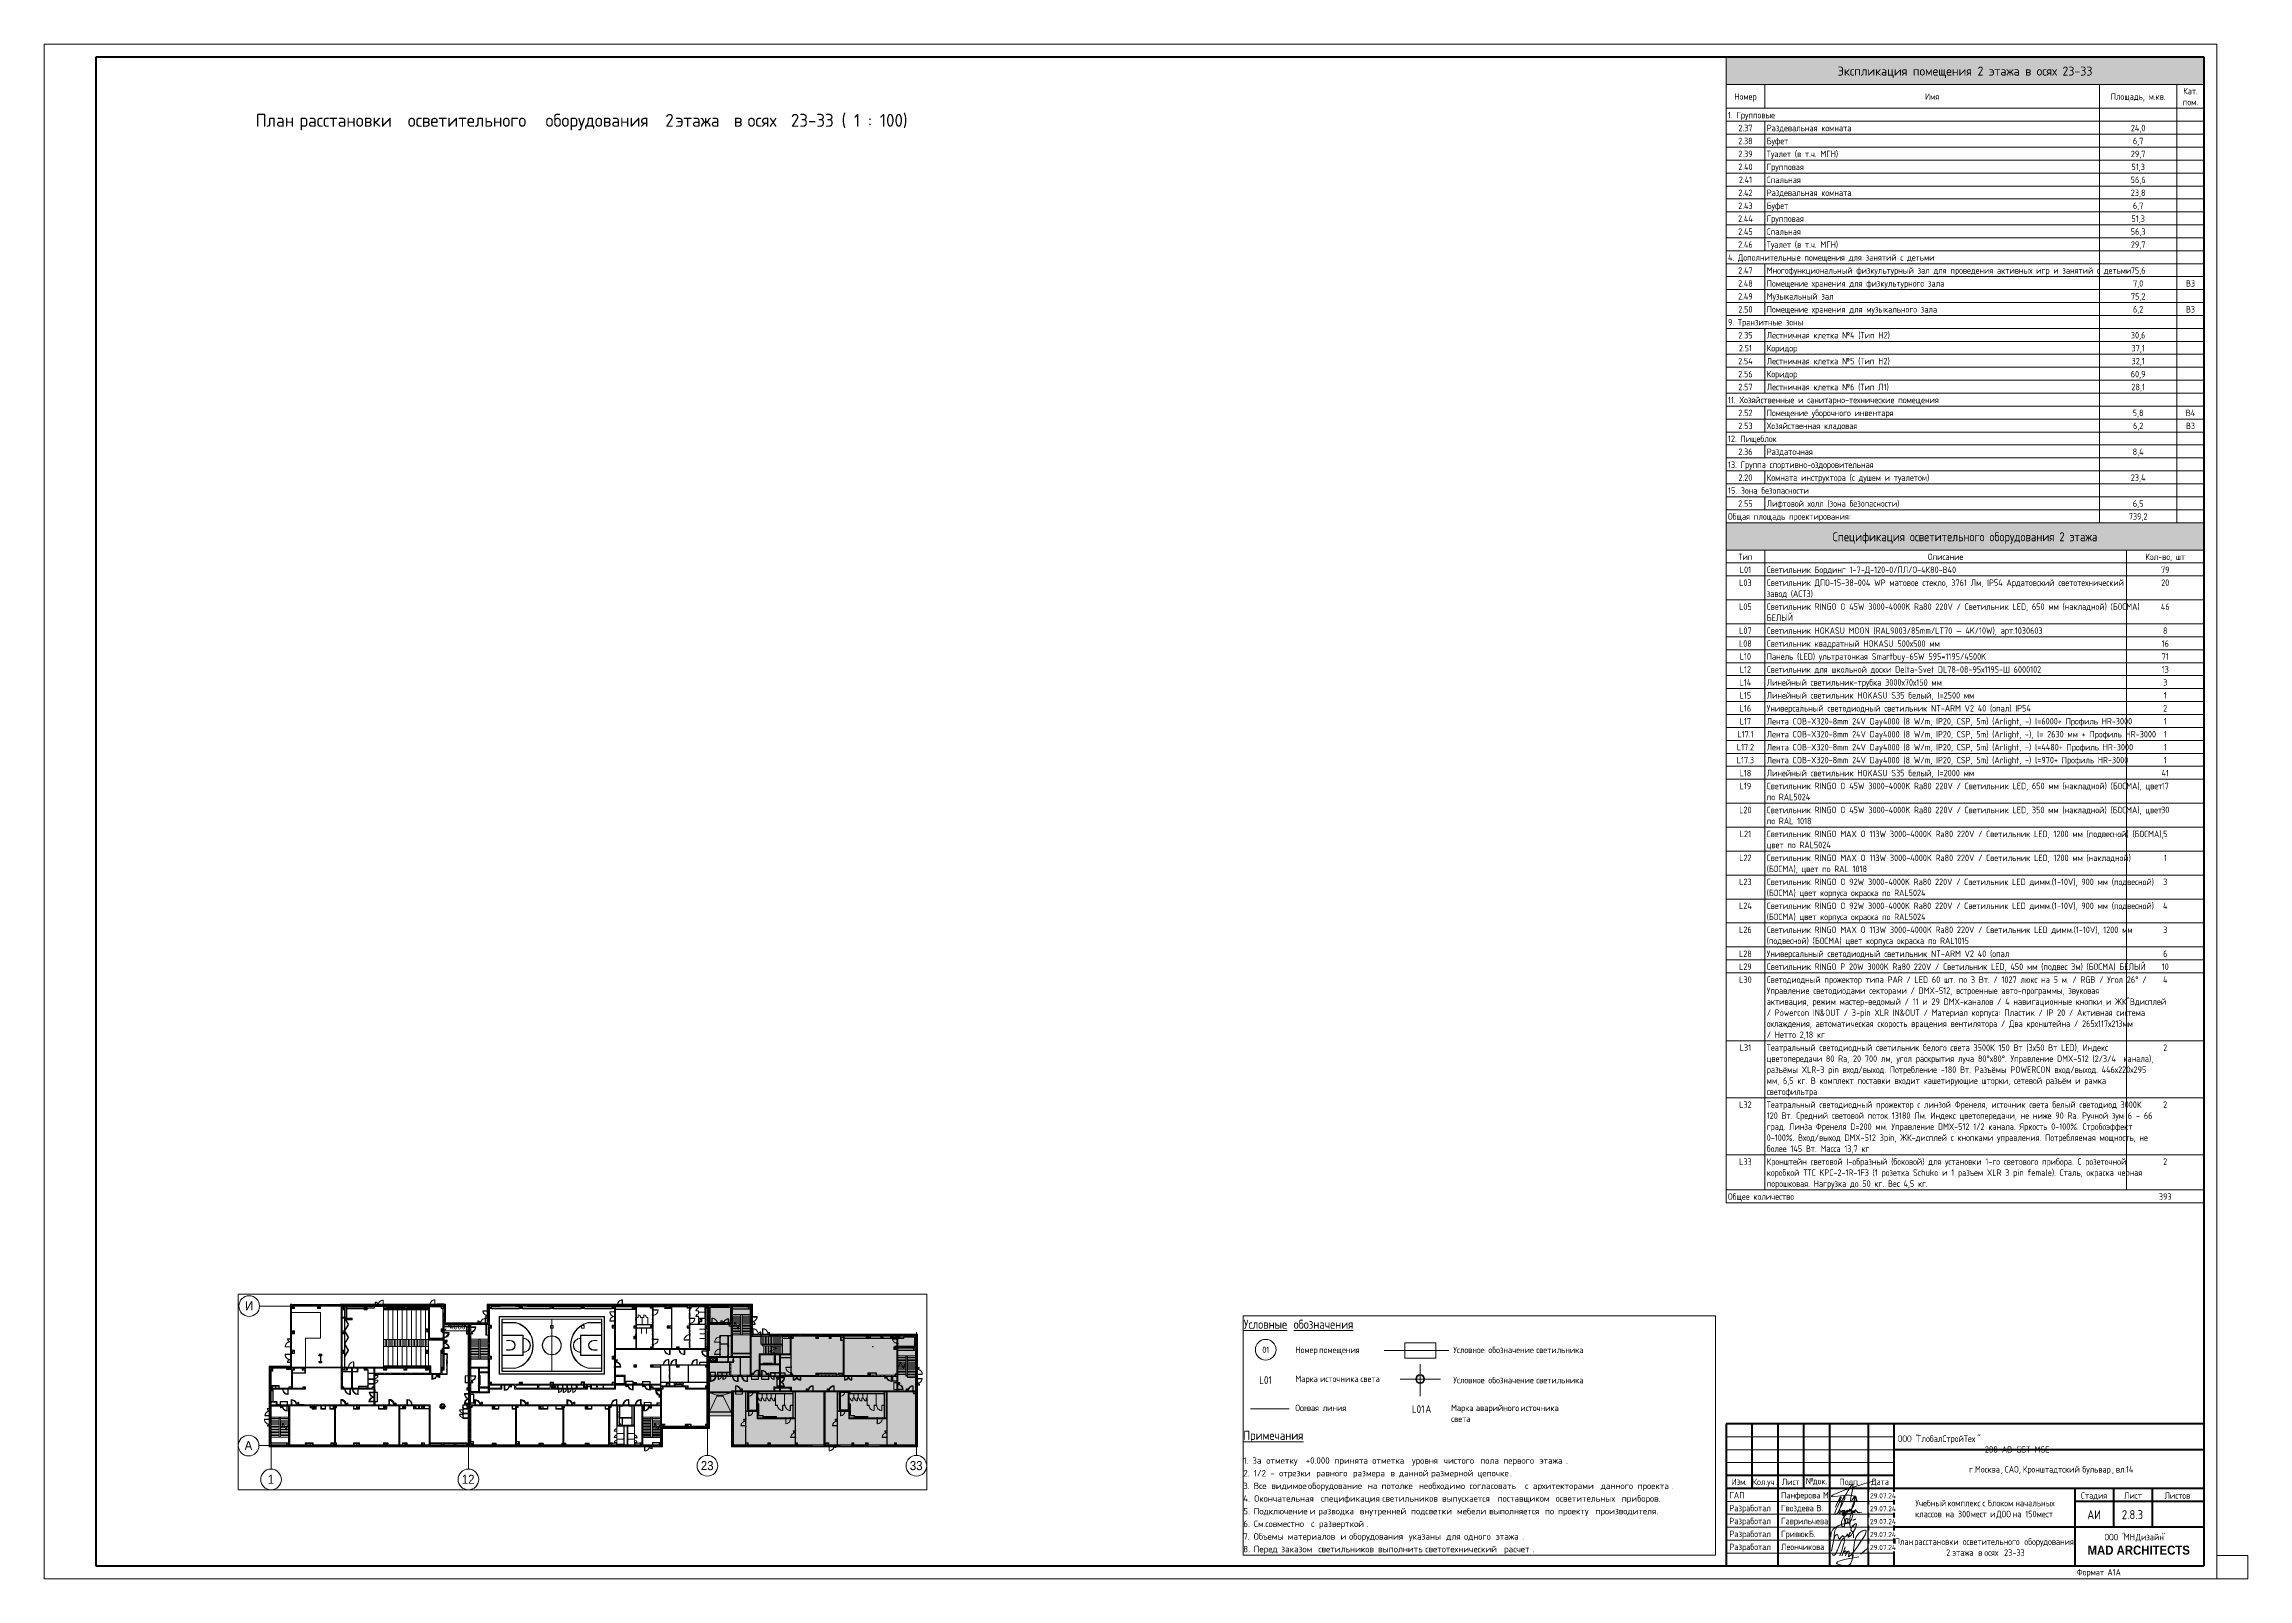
# Paper-space layout 'Layout1' of a CAD drawing. Header units: millimetres. Extents: x -841 to 12, y 0 to 594.
# The model-space entities are those that its viewports show. They can reach past a viewport. Long polylines and large blocks are cut down to what shows.
import ezdxf

# ---------------------------------------------------------------- set-up
doc = ezdxf.new("R2010")
doc.units = ezdxf.units.MM
for name, pattern in [('200_ШТРИХ__ш1_п0_6_', [800, 500, -300]), ('ADSK_Штрих_ш2 п1', [300, 200, -100]), ('Осевая', [3175, 635, -476.25, 1587.5, -476.25])]:
    doc.linetypes.add(name, pattern=pattern)
for name, color, linetype, lineweight in [('A-ANNO-DIMS', 7, 'Continuous', 9), ('A-ANNO-DIMS-500', 7, 'Continuous', 9), ('A-DETL', 7, 'Continuous', 9), ('A-DETL-1', 7, 'ADSK_Штрих_ш2 п1', 9), ('A-DETL-MBND-1', 7, '200_ШТРИХ__ш1_п0_6_', 9), ('A-DOOR-6', 7, 'Continuous', 5), ('A-GENM-2', 7, 'Continuous', 5), ('A-GLAZ-3', 7, 'Continuous', 5), ('A-GLAZ-CURT-2', 7, 'Continuous', 5), ('A-GLAZ-CWMG-2', 7, 'Continuous', 5), ('A-WALL', 7, 'Continuous', 9), ('A-WALL-5', 7, 'Continuous', 5), ('G-ANNO-LEGN', 7, 'Continuous', 9), ('G-ANNO-SCHD', 7, 'Continuous', 9), ('G-ANNO-TEXT', 7, 'Continuous', 9), ('G-ANNO-TTLB', 7, 'Continuous', 9), ('I-WALL-3', 7, 'Continuous', 5), ('S-COLS-1', 7, 'Continuous', 5), ('S-STRS-3', 7, 'Continuous', 5), ('S-STRS-MBND-1', 7, 'Continuous', 5), ('Оси', 7, 'Continuous', 9), ('Оси-1', 7, 'Continuous', 20), ('Оси-2', 7, 'Осевая', 9)]:
    doc.layers.add(name, color=color, linetype=linetype, lineweight=lineweight)
for name, color, linetype, lineweight, true_color in [('A-ANNO-NOTE', 1, 'Continuous', 9, 0xff0000), ('A-DETL-2', 7, 'Continuous', 5, 0x737373), ('A-DETL-GENF-2', 7, 'Continuous', 5, 0xe2e2e2), ('A-DETL-GENF-3', 7, 'Continuous', 5, 0xb7b7b7), ('A-DETL-GENF-4', 7, 'Continuous', 5, 0xaaaaaa), ('A-DOOR-3', 7, 'Continuous', 5, 0xb7b7b7), ('A-DOOR-4', 7, 'Continuous', 5, 0xe2e2e2), ('A-DOOR-5', 7, 'Continuous', 5, 0xaaaaaa), ('A-DOOR-7', 7, 'Continuous', 5, 0x737373), ('A-DOOR-FRAM-2', 7, 'Continuous', 5, 0xe2e2e2), ('A-DOOR-FRAM-3', 7, 'Continuous', 5, 0xb7b7b7), ('A-DOOR-FRAM-4', 7, 'Continuous', 5, 0xaaaaaa), ('A-FLOR-1', 7, 'Continuous', 5, 0xaaaaaa), ('A-FLOR-2', 7, 'Continuous', 5, 0xb7b7b7), ('A-GENM-3', 7, 'Continuous', 5, 0x737373), ('A-GENM-4', 7, 'Continuous', 5, 0xe2ddcd), ('A-GLAZ-2', 7, 'Continuous', 5, 0x737373), ('A-GLAZ-CURT-3', 7, 'Continuous', 5, 0x737373), ('A-GLAZ-CWMG-3', 7, 'Continuous', 5, 0x383e42), ('A-GLAZ-CWMG-4', 7, 'Continuous', 5, 0x737373), ('A-ROOF-1', 7, 'Continuous', 5, 0x737373), ('A-WALL-6', 7, 'Continuous', 5, 0x737373), ('A-WALL-7', 7, 'Continuous', 9, 0x737373), ('A-WALL-PATT-1', 7, 'Continuous', 5, 0x787878), ('G-ANNO-TEXT-1', 1, 'Continuous', 9, 0xff0000), ('I-WALL-1', 7, 'Continuous', 5, 0xe7e7e7), ('I-WALL-2', 7, 'Continuous', 9, 0xe7e7e7), ('I-WALL-4', 7, 'Continuous', 5, 0x737373), ('I-WALL-5', 7, 'Continuous', 5, 0x787878), ('M-EQPM-2', 7, 'Continuous', 5, 0x737373), ('S-COLS-2', 7, 'Continuous', 5, 0x737373), ('S-STRS-4', 7, 'Continuous', 5, 0x737373), ('S-STRS-MBND-2', 7, 'Continuous', 5, 0x737373)]:
    doc.layers.add(name, color=color, linetype=linetype, lineweight=lineweight, true_color=true_color)
doc.layers.add('A-DETL-GENF-1', color=7, linetype='Continuous', lineweight=9, true_color=0xc0c0c0, transparency=0.4)
doc.layers.add('G-ANNO-NPLT', color=7, linetype='Continuous', plot=False)
doc.styles.add('Arial_1', font='arial.ttf', dxfattribs={"width": 0.9, "height": 1750})
doc.styles.add('Arial_B', font='', dxfattribs={"width": 0.9, "height": 3.5})
doc.styles.add('GOST Common_2', font='GOST_Common.ttf', dxfattribs={"width": 0.9, "height": 3.5})
doc.styles.add('GOST Common_3', font='GOST_Common.ttf', dxfattribs={"width": 0.9, "height": 3})
doc.styles.add('GOST Common_4', font='GOST_Common.ttf', dxfattribs={"width": 0.9, "height": 2.5})
doc.styles.add('GOST Common_5', font='GOST_Common.ttf', dxfattribs={"height": 5})
doc.styles.add('GOST Common_6', font='GOST_Common.ttf', dxfattribs={"height": 3.5})
doc.styles.add('GOST Common_7', font='GOST_Common.ttf', dxfattribs={"width": 0.9, "height": 2})
doc.styles.add('ISOCPEUR_4', font='isocpeur.ttf', dxfattribs={"height": 2.5})
doc.styles.add('ISOCPEUR_5', font='isocpeur.ttf', dxfattribs={"width": 0.9, "height": 1000})
doc.styles.get('Arial_B').set_extended_font_data('Arial', bold=True)
doc.dimstyles.new('ISO-2_0_0_9К_Средний_округл2_1', dxfattribs={"dimscale": 304.8, "dimtxt": 995.981176, "dimasz": 2.46063, "dimexe": 1.968504, "dimexo": 0, "dimgap": 0, "dimtad": 1, "dimdec": 0, "dimrnd": 10, "dimzin": 0, "dimdsep": 46, "dimtxsty": 'ISOCPEUR_5', "dimblk1": 'OBLIQUE', "dimblk2": 'OBLIQUE', "dimsah": 1, "dimcen": 0.09, "dimdle": 1.968504, "dimazin": 0, "dimtfac": 1, "dimtdec": 4, "dimtix": 1, "dimtmove": 0, "dimatfit": 3, "dimfxl": 1, "dimtvp": 1, "dimtolj": 1, "dimtzin": 0, "dimarcsym": 2})
pattern_1 = [(45, (145702.9, 0), (-353.5534, 353.5534), []), (135, (145702.9, 0), (-353.5534, -353.5534), [])]
pattern_2 = [(45, (145702.9, 0), (-285.1231, 285.1231), []), (45, (145988.04, 0), (-285.1231, 285.1231), [504.031, -100.806, 16.764, -84.042])]
pattern_3 = [(135, (145702.92, 0), (-176.7767, -176.7767), [])]
pattern_4 = [(135, (145702.9, 0), (-353.5534, -353.5534), [])]
pattern_5 = [(45, (145702.92, 0), (-176.7767, 176.7767), [])]
pattern_6 = [(135, (1826.41, 164.685), (-14.14214, -14.14214), []), (225, (1826.41, 164.685), (14.14214, -14.14214), [])]
pattern_7 = [(45, (-296.384, 164.685), (-14.1421, 14.1421), []), (135, (-296.384, 164.685), (-14.1421, -14.1421), [])]
pattern_8 = [(135, (1751.41, 164.685), (-14.14214, -14.14214), []), (225, (1751.41, 164.685), (14.14214, -14.14214), [])]
pattern_9 = [(45, (-371.384, 164.685), (-14.1421, 14.1421), []), (135, (-371.384, 164.685), (-14.1421, -14.1421), [])]
pattern_10 = [(135, (1576.41, 164.685), (-14.14214, -14.14214), []), (225, (1576.41, 164.685), (14.14214, -14.14214), [])]
pattern_11 = [(45, (-546.384, 164.685), (-14.1421, 14.1421), []), (135, (-546.384, 164.685), (-14.1421, -14.1421), [])]
pattern_12 = [(135, (145702.9, 0), (-377.1708, -377.1708), [533.4, -88.9, 17.78, -88.9]), (135, (145702.9, 376.94), (-377.1708, -377.1708), []), (50, (145702.9, 0), (637.6445, -55.7866), [66.675, -733.425]), (355, (145702.9, 0), (-123.3494, 668.6992), [53.34, -586.74]), (100.451, (145756.05, -4.65), (514.299, 612.908), [56.665, -623.315]), (46.184, (145702.9, 177.8), (948.7764, -147.1497), [100.012, -1100.137]), (96.636, (145782, 165.5), (830.909, 865.997), [84.998, -934.973]), (351.184, (145702.9, 177.8), (830.918, 865.988), [80.01, -880.11]), (21, (145791.8, 133.35), (530.6506, -357.9283), [66.675, -733.425]), (326, (145791.8, 133.35), (216.308, 644.6585), [53.34, -586.74]), (71.451, (145836.04, 103.5), (746.9596, 286.7243), [56.665, -623.315]), (37.5, (145702.92, 0), (10.81053, 295.9426), [16.764, -562.864, 16.764, -578.866, -588.962]), (37.5, (145702.92, 0), (10.81053, 295.9426), [-1175.258, 16.764, -572.198]), (7.5, (145702.9, 0), (233.86916, 350.63175), [16.764, -322.834, 16.764, -549.529, -224.472]), (7.5, (145702.9, 0), (233.86916, 350.63175), [-905.891, 16.764, -207.708]), (327.5, (145504.67, 0), (474.5678, -20.0513), [16.764, -205.486, 16.764, -676.656, -920.115]), (327.5, (145504.67, 0), (474.5678, -20.0513), [-915.67, 16.764, -903.351]), (317.5, (145415.77, 0), (518.4522, 88.9934), [16.764, -272.161, 16.764, -443.738, -653.415]), (317.5, (145415.77, 0), (518.4522, 88.9934), [-749.427, 16.764, -636.651])]
pattern_13 = [(135, (1751.41, 174.685), (-14.14214, -14.14214), []), (225, (1751.41, 174.685), (14.14214, -14.14214), [])]
pattern_14 = [(45, (-371.384, 174.685), (-14.1421, 14.1421), []), (135, (-371.384, 174.685), (-14.1421, -14.1421), [])]
pattern_15 = [(135, (1751.41, 104.685), (-14.14214, -14.14214), []), (225, (1751.41, 104.685), (14.14214, -14.14214), [])]
pattern_16 = [(45, (-371.384, 104.685), (-14.1421, 14.1421), []), (135, (-371.384, 104.685), (-14.1421, -14.1421), [])]
pattern_17 = [(135, (1951.41, 164.685), (-14.14214, -14.14214), []), (225, (1951.41, 164.685), (14.14214, -14.14214), [])]
pattern_18 = [(45, (-171.384, 164.685), (-14.1421, 14.1421), []), (135, (-171.384, 164.685), (-14.1421, -14.1421), [])]
pattern_19 = [(45, (145702.9, 0), (-530.33, 530.33), []), (135, (145702.9, 0), (-530.33, -530.33), [])]

psp = doc.layouts.get("Layout1")

# ---------------------------------------------------------------- texts
at = {"layer": 'G-ANNO-SCHD', "line_spacing_factor": 1.022761}
for s, insert, char_height, width, attachment_point, style in [('Экспликация помещения 2 этажа в осях 23-33', (-97.48, 585.3), 3.5, 119.6956, 2, 'GOST Common_6'), ('Номер', (-182.49, 574.92), 2.5, 9.896, 2, 'GOST Common_4'), ('Имя', (-110.24, 574.92), 2.5, 6.1548, 2, 'GOST Common_4'), ('Площадь, м.кв.', (-30.49, 574.92), 2.5, 23.8349, 2, 'GOST Common_4'), ('Кат.\\Pпом.', (-10.23, 577.05), 2.5, 7.5125, 2, 'GOST Common_4'), ('1. Групповые', (-189.24, 567.77), 2.5, 20.2144, 1, 'GOST Common_4'), ('2.38', (-182.49, 557.75), 2.5, 6.4264, 2, 'GOST Common_4'), ('2.37', (-182.49, 562.76), 2.5, 6.4264, 2, 'GOST Common_4'), ('Раздевальная комната', (-174.24, 562.76), 2.5, 38.7996, 1, 'GOST Common_4'), ('Буфет', (-174.24, 557.75), 2.5, 10.7106, 1, 'GOST Common_4'), ('24,0', (-30.49, 562.76), 2.5, 6.8186, 2, 'GOST Common_4'), ('6,7', (-30.49, 557.75), 2.5, 4.6765, 2, 'GOST Common_4'), ('2.39', (-182.49, 552.74), 2.5, 6.4264, 2, 'GOST Common_4'), ('2.40', (-182.49, 547.73), 2.5, 6.6979, 2, 'GOST Common_4'), ('Туалет (в т.ч. МГН)', (-174.24, 552.74), 2.5, 31.4983, 1, 'GOST Common_4'), ('Групповая', (-174.24, 547.73), 2.5, 17.1068, 1, 'GOST Common_4'), ('29,7', (-30.49, 552.74), 2.5, 6.5471, 2, 'GOST Common_4'), ('51,3', (-30.49, 547.73), 2.5, 6.0341, 2, 'GOST Common_4'), ('2.42', (-182.49, 537.71), 2.5, 6.6979, 2, 'GOST Common_4'), ('2.41', (-182.49, 542.72), 2.5, 6.185, 2, 'GOST Common_4'), ('Спальная', (-174.24, 542.72), 2.5, 15.5078, 1, 'GOST Common_4'), ('Раздевальная комната', (-174.24, 537.71), 2.5, 38.7996, 1, 'GOST Common_4'), ('23,8', (-30.49, 537.71), 2.5, 6.5471, 2, 'GOST Common_4'), ('56,6', (-30.49, 542.72), 2.5, 6.5471, 2, 'GOST Common_4'), ('2.43', (-182.49, 532.69), 2.5, 6.6979, 2, 'GOST Common_4'), ('Буфет', (-174.24, 532.69), 2.5, 10.7106, 1, 'GOST Common_4'), ('6,7', (-30.49, 532.69), 2.5, 4.6765, 2, 'GOST Common_4'), ('2.44', (-182.49, 527.68), 2.5, 6.9694, 2, 'GOST Common_4'), ('2.45', (-182.49, 522.67), 2.5, 6.6979, 2, 'GOST Common_4'), ('Спальная', (-174.24, 522.67), 2.5, 15.5078, 1, 'GOST Common_4'), ('Групповая', (-174.24, 527.68), 2.5, 17.1068, 1, 'GOST Common_4'), ('56,3', (-30.49, 522.67), 2.5, 6.5471, 2, 'GOST Common_4'), ('51,3', (-30.49, 527.68), 2.5, 6.0341, 2, 'GOST Common_4'), ('4. Дополнительные помещения для занятий с детьми', (-189.24, 512.65), 2.5, 87.103, 1, 'GOST Common_4'), ('2.46', (-182.49, 517.66), 2.5, 6.6979, 2, 'GOST Common_4'), ('Туалет (в т.ч. МГН)', (-174.24, 517.66), 2.5, 31.4983, 1, 'GOST Common_4'), ('29,7', (-30.49, 517.66), 2.5, 6.5471, 2, 'GOST Common_4'), ('2.47', (-182.49, 507.64), 2.5, 6.6979, 2, 'GOST Common_4'), ('Многофункциональный физкультурный зал для проведения активных игр и занятий с детьми', (-174.24, 507.64), 2.5, 153.4183, 1, 'GOST Common_4'), ('75,6', (-30.49, 507.64), 2.5, 6.5471, 2, 'GOST Common_4'), ('2.48', (-182.49, 502.62), 2.5, 6.6979, 2, 'GOST Common_4'), ('2.49', (-182.49, 497.61), 2.5, 6.6979, 2, 'GOST Common_4'), ('Музыкальный зал', (-174.24, 497.61), 2.5, 28.5114, 1, 'GOST Common_4'), ('Помещение хранения для физкультурного зала', (-174.24, 502.62), 2.5, 77.8405, 1, 'GOST Common_4'), ('75,2', (-30.49, 497.61), 2.5, 6.5471, 2, 'GOST Common_4'), ('7,0', (-30.49, 502.62), 2.5, 4.6765, 2, 'GOST Common_4'), ('В3', (-10.23, 502.62), 2.5, 4.0127, 2, 'GOST Common_4'), ('9. Транзитные зоны', (-189.24, 487.59), 2.5, 32.1318, 1, 'GOST Common_4'), ('2.50', (-182.49, 492.6), 2.5, 6.4264, 2, 'GOST Common_4'), ('Помещение хранения для музыкального зала', (-174.24, 492.6), 2.5, 73.8278, 1, 'GOST Common_4'), ('6,2', (-30.49, 492.6), 2.5, 4.6765, 2, 'GOST Common_4'), ('В3', (-10.23, 492.6), 2.5, 4.0127, 2, 'GOST Common_4'), ('2.35', (-182.49, 482.58), 2.5, 6.4264, 2, 'GOST Common_4'), ('Лестничная клетка №4 (Тип Н2)', (-174.24, 482.58), 2.5, 52.7686, 1, 'GOST Common_4'), ('30,6', (-30.49, 482.58), 2.5, 6.5471, 2, 'GOST Common_4'), ('2.54', (-182.49, 472.56), 2.5, 6.6979, 2, 'GOST Common_4'), ('2.51', (-182.49, 477.57), 2.5, 5.9135, 2, 'GOST Common_4'), ('Лестничная клетка №5 (Тип Н2)', (-174.24, 472.56), 2.5, 52.4971, 1, 'GOST Common_4'), ('Коридор', (-174.24, 477.57), 2.5, 13.3656, 1, 'GOST Common_4'), ('37,1', (-30.49, 477.57), 2.5, 6.0341, 2, 'GOST Common_4'), ('32,1', (-30.49, 472.56), 2.5, 6.0341, 2, 'GOST Common_4'), ('2.56', (-182.49, 467.54), 2.5, 6.4264, 2, 'GOST Common_4'), ('2.57', (-182.49, 462.53), 2.5, 6.4264, 2, 'GOST Common_4'), ('Лестничная клетка №6 (Тип Л1)', (-174.24, 462.53), 2.5, 51.9842, 1, 'GOST Common_4'), ('Коридор', (-174.24, 467.54), 2.5, 13.3656, 1, 'GOST Common_4'), ('60,9', (-30.49, 467.54), 2.5, 6.5471, 2, 'GOST Common_4'), ('28,1', (-30.49, 462.53), 2.5, 6.0341, 2, 'GOST Common_4'), ('11. Хозяйственные и санитарно-технические помещения', (-189.24, 457.52), 2.5, 92.8052, 1, 'GOST Common_4'), ('2.52', (-182.49, 452.51), 2.5, 6.4264, 2, 'GOST Common_4'), ('Помещение уборочного инвентаря', (-174.24, 452.51), 2.5, 56.4193, 1, 'GOST Common_4'), ('5,8', (-30.49, 452.51), 2.5, 4.6765, 2, 'GOST Common_4'), ('В4', (-10.23, 452.51), 2.5, 4.2842, 2, 'GOST Common_4'), ('2.53', (-182.49, 447.5), 2.5, 6.4264, 2, 'GOST Common_4'), ('Хозяйственная кладовая', (-174.24, 447.5), 2.5, 41.7563, 1, 'GOST Common_4'), ('6,2', (-30.49, 447.5), 2.5, 4.6765, 2, 'GOST Common_4'), ('В3', (-10.23, 447.5), 2.5, 4.0127, 2, 'GOST Common_4'), ('12. Пищеблок', (-189.24, 442.49), 2.5, 21.029, 1, 'GOST Common_4'), ('2.36', (-182.49, 437.48), 2.5, 6.4264, 2, 'GOST Common_4'), ('Раздаточная', (-174.24, 437.48), 2.5, 22.085, 1, 'GOST Common_4'), ('8,4', (-30.49, 437.48), 2.5, 4.948, 2, 'GOST Common_4'), ('13. Группа спортивно-оздоровительная', (-189.24, 432.46), 2.5, 65.1688, 1, 'GOST Common_4'), ('2.20', (-182.49, 427.45), 2.5, 6.4264, 2, 'GOST Common_4'), ('Комната инструктора (с душем и туалетом)', (-174.24, 427.45), 2.5, 73.5261, 1, 'GOST Common_4'), ('23,4', (-30.49, 427.45), 2.5, 6.8186, 2, 'GOST Common_4'), ('15. Зона безопасности', (-189.24, 422.44), 2.5, 36.4764, 1, 'GOST Common_4'), ('Общая площадь проектирования:', (-189.24, 412.42), 2.5, 54.5789, 1, 'GOST Common_4'), ('2.55', (-182.49, 417.43), 2.5, 6.4264, 2, 'GOST Common_4'), ('Лифтовой холл (зона безопасности)', (-174.24, 417.43), 2.5, 59.0743, 1, 'GOST Common_4'), ('739,2', (-30.49, 412.42), 2.5, 8.4176, 2, 'GOST Common_4'), ('6,5', (-30.49, 417.43), 2.5, 4.6765, 2, 'GOST Common_4'), ('Спецификация осветительного оборудования 2 этажа', (-97.5, 405.07), 3.5, 126.1999, 2, 'GOST Common_2'), ('Тип', (-182.5, 396.82), 2.5, 5.8833, 2, 'GOST Common_4'), ('Описание', (-105, 396.82), 2.5, 15.2664, 2, 'GOST Common_4'), ('Кол-во, шт', (-20, 396.82), 2.5, 18.193, 2, 'GOST Common_4'), ('L03', (-182.5, 386.8), 2.5, 5.6118, 2, 'GOST Common_4'), ('L01', (-182.5, 391.81), 2.5, 5.0989, 2, 'GOST Common_4'), ('Светильник ДПО-15-38-004 WP матовое стекло, 3761 Лм, IP54 Ардатовский светотехнический\\Pзавод (АСТЗ)', (-174.25, 386.8), 2.5, 155.9526, 1, 'GOST Common_4'), ('Светильник Бординг 1-7-Д-120-0/ПЛ/О-4К80-В40', (-174.25, 391.81), 2.5, 82.6679, 1, 'GOST Common_4'), ('79', (-20, 391.81), 2.5, 3.7412, 2, 'GOST Common_4'), ('20', (-20, 386.8), 2.5, 3.7412, 2, 'GOST Common_4'), ('L05', (-182.5, 377.53), 2.5, 5.6118, 2, 'GOST Common_4'), ('Светильник RINGO O 45W 3000-4000K Ra80 220V / Светильник LED, 650 мм (накладной) (БОСМА)\\PБЕЛЫЙ', (-174.25, 377.53), 2.5, 155.4699, 1, 'GOST Common_4'), ('46', (-20, 377.53), 2.5, 4.0127, 2, 'GOST Common_4'), ('L07', (-182.5, 368.25), 2.5, 5.6118, 2, 'GOST Common_4'), ('Светильник HOKASU MOON (RAL9003/85mm/LT70 — 4K/10W), арт.1030603', (-174.25, 368.25), 2.5, 118.7521, 1, 'GOST Common_4'), ('\\fGOST Common|b0|i0|c204|p34|;\\W.9;8', (-20, 368.25), 2.5, 1.8706, 2, 'GOST Common_4'), ('L08', (-182.5, 363.24), 2.5, 5.6118, 2, 'GOST Common_4'), ('Светильник квадратный HOKASU 500х500 мм', (-174.25, 363.24), 2.5, 73.5563, 1, 'GOST Common_4'), ('Панель (LED) ультратонкая Smartbuy-65W 595*1195/4500K', (-174.25, 358.23), 2.5, 97.18, 1, 'GOST Common_4'), ('16', (-20, 363.24), 2.5, 3.2283, 2, 'GOST Common_4'), ('L10', (-182.5, 358.23), 2.5, 5.0989, 2, 'GOST Common_4'), ('L12', (-182.5, 353.22), 2.5, 5.0989, 2, 'GOST Common_4'), ('Светильник для школьной доски Delta-Svet DL78-08-95х1195-Ш 6000102', (-174.25, 353.22), 2.5, 117.5151, 1, 'GOST Common_4'), ('13', (-20, 353.22), 2.5, 3.2283, 2, 'GOST Common_4'), ('71', (-20, 358.23), 2.5, 3.2283, 2, 'GOST Common_4'), ('L14', (-182.5, 348.21), 2.5, 5.3704, 2, 'GOST Common_4'), ('L15', (-182.5, 343.2), 2.5, 5.0989, 2, 'GOST Common_4'), ('Линейный светильник-трубка 3000х70х150 мм', (-174.25, 348.21), 2.5, 75.5777, 1, 'GOST Common_4'), ('Линейный светильник HOKASU S35 белый, l=2500 мм', (-174.25, 343.2), 2.5, 84.4178, 1, 'GOST Common_4'), ('\\fGOST Common|b0|i0|c204|p34|;\\W.9;3', (-20, 348.21), 2.5, 1.8706, 2, 'GOST Common_4'), ('\\fGOST Common|b0|i0|c204|p34|;\\W.9;1', (-20, 343.2), 2.5, 1.3577, 2, 'GOST Common_4'), ('L16', (-182.5, 338.18), 2.5, 5.0989, 2, 'GOST Common_4'), ('L17', (-182.5, 333.17), 2.5, 5.0989, 2, 'GOST Common_4'), ('Лента COB-X320-8mm 24V Day4000 (8 W/m, IP20, CSP, 5m) (Arlight, -) l=6000+ Профиль HR-3000', (-174.25, 333.17), 2.5, 154.6553, 1, 'GOST Common_4'), ('Универсальный светодиодный светильник NT-ARM V2 40 (опал) IP54', (-174.25, 338.18), 2.5, 111.7826, 1, 'GOST Common_4'), ('\\fGOST Common|b0|i0|c204|p34|;\\W.9;2', (-20, 338.18), 2.5, 1.8706, 2, 'GOST Common_4'), ('\\fGOST Common|b0|i0|c204|p34|;\\W.9;1', (-20, 333.17), 2.5, 1.3577, 2, 'GOST Common_4'), ('L17.1', (-182.5, 328.16), 2.5, 7.2712, 2, 'GOST Common_4'), ('Лента COB-X320-8mm 24V Day4000 (8 W/m, IP20, CSP, 5m) (Arlight, -), l= 2630 мм + Профиль HR-3000', (-174.25, 328.16), 2.5, 162.6807, 1, 'GOST Common_4'), ('\\fGOST Common|b0|i0|c204|p34|;\\W.9;1', (-20, 328.16), 2.5, 1.3577, 2, 'GOST Common_4'), ('L17.3', (-182.5, 318.14), 2.5, 7.7841, 2, 'GOST Common_4'), ('L17.2', (-182.5, 323.15), 2.5, 7.7841, 2, 'GOST Common_4'), ('Лента COB-X320-8mm 24V Day4000 (8 W/m, IP20, CSP, 5m) (Arlight, -) l=4480+ Профиль HR-3000', (-174.25, 323.15), 2.5, 155.1983, 1, 'GOST Common_4'), ('Лента COB-X320-8mm 24V Day4000 (8 W/m, IP20, CSP, 5m) (Arlight, -) l=970+ Профиль HR-3000', (-174.25, 318.14), 2.5, 152.7847, 1, 'GOST Common_4'), ('\\fGOST Common|b0|i0|c204|p34|;\\W.9;1', (-20, 323.15), 2.5, 1.3577, 2, 'GOST Common_4'), ('\\fGOST Common|b0|i0|c204|p34|;\\W.9;1', (-20, 318.14), 2.5, 1.3577, 2, 'GOST Common_4'), ('L18', (-182.5, 313.13), 2.5, 5.0989, 2, 'GOST Common_4'), ('L19', (-182.5, 308.12), 2.5, 5.0989, 2, 'GOST Common_4'), ('Линейный светильник HOKASU S35 белый, l=2000 мм', (-174.25, 313.13), 2.5, 84.4178, 1, 'GOST Common_4'), ('Светильник RINGO O 45W 3000-4000K Ra80 220V / Светильник LED, 650 мм (накладной) (БОСМА), цвет\\Pпо RAL5024', (-174.25, 308.12), 2.5, 165.6374, 1, 'GOST Common_4'), ('17', (-20, 308.12), 2.5, 3.2283, 2, 'GOST Common_4'), ('41', (-20, 313.13), 2.5, 3.4998, 2, 'GOST Common_4'), ('L20', (-182.5, 298.84), 2.5, 5.6118, 2, 'GOST Common_4'), ('Светильник RINGO O 45W 3000-4000K Ra80 220V / Светильник LED, 350 мм (накладной) (БОСМА), цвет\\Pпо RAL 1018', (-174.25, 298.84), 2.5, 165.6374, 1, 'GOST Common_4'), ('30', (-20, 298.84), 2.5, 3.7412, 2, 'GOST Common_4'), ('L21', (-182.5, 289.57), 2.5, 5.0989, 2, 'GOST Common_4'), ('Светильник RINGO MAX O 113W 3000-4000K Ra80 220V / Светильник LED, 1200 мм (подвесной) (БОСМА),\\Pцвет по RAL5024', (-174.25, 289.57), 2.5, 165.7279, 1, 'GOST Common_4'), ('\\fGOST Common|b0|i0|c204|p34|;\\W.9;5', (-20, 289.57), 2.5, 1.8706, 2, 'GOST Common_4'), ('L22', (-182.5, 280.3), 2.5, 5.6118, 2, 'GOST Common_4'), ('Светильник RINGO MAX O 113W 3000-4000K Ra80 220V / Светильник LED, 1200 мм (накладной)\\P(БОСМА), цвет по RAL 1018', (-174.25, 280.3), 2.5, 151.4873, 1, 'GOST Common_4'), ('\\fGOST Common|b0|i0|c204|p34|;\\W.9;1', (-20, 280.3), 2.5, 1.3577, 2, 'GOST Common_4'), ('L23', (-182.5, 271.02), 2.5, 5.6118, 2, 'GOST Common_4'), ('Светильник RINGO O 92W 3000-4000K Ra80 220V / Светильник LED димм.(1-10V), 900 мм (подвесной)\\P(БОСМА) цвет корпуса окраска по RAL5024', (-174.25, 271.02), 2.5, 161.142, 1, 'GOST Common_4'), ('\\fGOST Common|b0|i0|c204|p34|;\\W.9;3', (-20, 271.02), 2.5, 1.8706, 2, 'GOST Common_4'), ('L24', (-182.5, 261.75), 2.5, 5.8833, 2, 'GOST Common_4'), ('Светильник RINGO O 92W 3000-4000K Ra80 220V / Светильник LED димм.(1-10V), 900 мм (подвесной)\\P(БОСМА) цвет корпуса окраска по RAL5024', (-174.25, 261.75), 2.5, 161.142, 1, 'GOST Common_4'), ('\\fGOST Common|b0|i0|c204|p34|;\\W.9;4', (-20, 261.75), 2.5, 2.1421, 2, 'GOST Common_4'), ('L26', (-182.5, 252.48), 2.5, 5.6118, 2, 'GOST Common_4'), ('Светильник RINGO MAX O 113W 3000-4000K Ra80 220V / Светильник LED димм.(1-10V), 1200 мм\\P(подвесной) (БОСМА) цвет корпуса окраска по RAL1015', (-174.25, 252.48), 2.5, 151.8192, 1, 'GOST Common_4'), ('\\fGOST Common|b0|i0|c204|p34|;\\W.9;3', (-20, 252.48), 2.5, 1.8706, 2, 'GOST Common_4'), ('L28', (-182.5, 243.2), 2.5, 5.6118, 2, 'GOST Common_4'), ('Универсальный светодиодный светильник NT-ARM V2 40 (опал', (-174.25, 243.2), 2.5, 102.7917, 1, 'GOST Common_4'), ('Светильник RINGO P 20W 3000K Ra80 220V / Светильник LED, 450 мм (подвес 3м) (БОСМА) БЕЛЫЙ', (-174.25, 238.19), 2.5, 156.0431, 1, 'GOST Common_4'), ('\\fGOST Common|b0|i0|c204|p34|;\\W.9;6', (-20, 243.2), 2.5, 1.8706, 2, 'GOST Common_4'), ('L29', (-182.5, 238.19), 2.5, 5.6118, 2, 'GOST Common_4'), ('L30', (-182.5, 233.18), 2.5, 5.6118, 2, 'GOST Common_4'), ('Светодиодный прожектор типа PAR / LED 60 шт. по 3 Вт. / 1027 люкс на 5 м. / RGB / Угол 26° /\\PУправление светодиодами секторами / DMX-512, встроенные авто-программы, звуковая\\Pактивация, режим мастер-ведомый / 11 и 29 DMX-каналов / 4 навигационные кнопки и ЖК^Bдисплей\\P/ Powercon IN&OUT / 3-pin XLR IN&OUT / Материал корпуса: Пластик / IP 20 / Активная система\\Pохлаждения, автоматическая скорость вращения вентилятора / Два кронштейна / 265х117х213мм\\P/ Нетто 2,18 кг', (-174.25, 233.18), 2.5, 163.5556, 1, 'GOST Common_4'), ('10', (-20, 238.19), 2.5, 3.2283, 2, 'GOST Common_4'), ('\\fGOST Common|b0|i0|c204|p34|;\\W.9;4', (-20, 233.18), 2.5, 2.1421, 2, 'GOST Common_4'), ('L31', (-182.5, 206.86), 2.5, 5.0989, 2, 'GOST Common_4'), ('Театральный светодиодный светильник белого света 3500К 150 Вт (3х50 Вт LED), Индекс\\Pцветопередачи 80 Ra, 20 700 лм, угол раскрытия луча 80°х80°. Управление DMX-512 (2/3/4  канала),\\Pразъёмы XLR-3 pin вход/выход. Потребление -180 Вт. Разъёмы POWERCON вход/выход. 446х220х295\\Pмм, 6,5 кг. В комплект поставки входит кашетирующие шторки, сетевой разъём и рамка\\Pсветофильтра', (-174.25, 206.86), 2.5, 165.7883, 1, 'GOST Common_4'), ('\\fGOST Common|b0|i0|c204|p34|;\\W.9;2', (-20, 206.86), 2.5, 1.8706, 2, 'GOST Common_4'), ('L32', (-182.5, 184.81), 2.5, 5.6118, 2, 'GOST Common_4'), ('Театральный светодиодный прожектор с линзой Френеля, источник света белый светодиод 3000К\\P120 Вт. Средний световой поток 13180 Лм. Индекс цветопередачи, не ниже 90 Ra. Ручной зум 6 – 66\\Pград. Линза Френеля D=200 мм. Управление DMX-512 1/2 канала. Яркость 0-100%. Стробоэффект\\P0-100%. Вход/выход DMX-512 3pin, ЖК-дисплей с кнопками управления. Потребляемая мощность, не\\Pболее 145 Вт. Масса 13,7 кг', (-174.25, 184.81), 2.5, 163.8272, 1, 'GOST Common_4'), ('\\fGOST Common|b0|i0|c204|p34|;\\W.9;2', (-20, 184.81), 2.5, 1.8706, 2, 'GOST Common_4'), ('L33', (-182.5, 162.75), 2.5, 5.6118, 2, 'GOST Common_4'), ('Кронштейн световой I-образный (боковой) для установки 1-го светового прибора. С розеточной\\Pкоробкой ТТС KPC-2-1R-1F3 (1 розетка Schuko и 1 разъем XLR 3 pin female). Сталь, окраска черная\\Pпорошковая. Нагрузка до 50 кг. Вес 4,5 кг.', (-174.25, 162.75), 2.5, 161.6549, 1, 'GOST Common_4'), ('\\fGOST Common|b0|i0|c204|p34|;\\W.9;2', (-20, 162.75), 2.5, 1.8706, 2, 'GOST Common_4'), ('Общее количество', (-189.25, 149.21), 2.5, 30.3819, 1, 'GOST Common_4'), ('393', (-20, 149.21), 2.5, 5.6118, 2, 'GOST Common_4')]:
    psp.add_mtext(s, dxfattribs=dict(at, insert=insert, char_height=char_height, width=width, attachment_point=attachment_point, style=style))
at = {"layer": 'G-ANNO-TTLB', "attachment_point": 1}
for s, insert, char_height, width, style in [('План', (-759.09, 566.99), 5, 18.4388, 'GOST Common_5'), ('\\fGOST Common|b0|i0|c204|p34|; ', (-743.88, 566.99), 5, 2.0844, 'GOST Common_5'), ('расстановки', (-742.16, 566.99), 5, 48.7426, 'GOST Common_5'), ('\\fGOST Common|b0|i0|c204|p34|; ', (-701.94, 566.99), 5, 2.0844, 'GOST Common_5'), ('осветительного', (-700.22, 566.99), 5, 62.5316, 'GOST Common_5'), ('\\fGOST Common|b0|i0|c204|p34|; ', (-648.63, 566.99), 5, 2.0844, 'GOST Common_5'), ('оборудования', (-646.91, 566.99), 5, 52.5105, 'GOST Common_5'), (' 2 ', (-603.58, 566.99), 5, 8.4979, 'GOST Common_5'), ('этажа', (-596.57, 566.99), 5, 25.2532, 'GOST Common_5'), ('\\fGOST Common|b0|i0|c204|p34|; ', (-575.73, 566.99), 5, 2.0844, 'GOST Common_5'), ('\\fGOST Common|b0|i0|c204|p34|;в', (-574.02, 566.99), 5, 4.3291, 'GOST Common_5'), ('\\fGOST Common|b0|i0|c204|p34|; ', (-570.44, 566.99), 5, 2.0844, 'GOST Common_5'), ('осях', (-568.72, 566.99), 5, 16.6751, 'GOST Common_5'), (' 23-33 ( 1 : 100)', (-554.97, 566.99), 5, 53.7932, 'GOST Common_5'), ('ООО', (-123.53, 55.52), 2.5, 6.4937, 'GOST Common_4'), (' "', (-118.17, 55.52), 2.5, 2.5975, 'GOST Common_4'), ('ГлобалСтройТех', (-116.03, 55.52), 2.5, 28.2114, 'GOST Common_4'), ('"                                                                               288-AB-GST-MSC', (-92.75, 55.52), 2.5, 105.1974, 'GOST Common_4'), ('\\fGOST Common|b0|i0|c204|p34|;\\W.9;г', (-95.9, 43.66), 2.5, 1.9481, 'GOST Common_4'), ('Москва', (-93.64, 43.66), 2.5, 12.1215, 'GOST Common_4'), ('САО', (-82.09, 43.66), 2.5, 6.5658, 'GOST Common_4'), ('Кронштадтский', (-75.12, 43.66), 2.5, 26.9848, 'GOST Common_4'), ('\\fGOST Common|b0|i0|c204|p34|;\\W.9; ', (-52.86, 43.66), 2.5, 0.938, 'GOST Common_4'), ('бульвар', (-52.08, 43.66), 2.5, 13.8532, 'GOST Common_4'), ('вл', (-39.11, 43.66), 2.5, 3.8962, 'GOST Common_4'), ('.14', (-35.89, 43.66), 2.5, 4.3291, 'GOST Common_4'), ('\\fGOST Common|b0|i0|c204|p34|;\\W.9;.', (-94.29, 43.66), 2.5, 0.7937, 'GOST Common_4'), (', ', (-83.64, 43.66), 2.5, 1.8759, 'GOST Common_4'), (', ', (-76.67, 43.66), 2.5, 1.8759, 'GOST Common_4'), (', ', (-40.65, 43.66), 2.5, 1.8759, 'GOST Common_4'), ('Учебный', (-116.7, 30.59), 2.5, 14.0696, 'GOST Common_4'), ('классов', (-116.82, 26.36), 2.5, 13.2759, 'GOST Common_4'), ('\\fGOST Common|b0|i0|c204|p34|;\\W.9; ', (-105.87, 26.36), 2.5, 0.938, 'GOST Common_4'), ('\\fGOST Common|b0|i0|c204|p34|;\\W.9; ', (-105.1, 30.59), 2.5, 0.938, 'GOST Common_4'), ('на', (-105.1, 26.36), 2.5, 4.1127, 'GOST Common_4'), ('комплекс', (-104.32, 30.59), 2.5, 15.5127, 'GOST Common_4'), (' 300 ', (-101.7, 26.36), 2.5, 7.7203, 'GOST Common_4'), ('мест', (-95.33, 26.36), 2.5, 8.2253, 'GOST Common_4'), ('\\fGOST Common|b0|i0|c204|p34|;\\W.9; ', (-91.52, 30.59), 2.5, 0.938, 'GOST Common_4'), ('\\fGOST Common|b0|i0|c204|p34|;\\W.9;с', (-90.75, 30.59), 2.5, 1.6595, 'GOST Common_4'), ('\\fGOST Common|b0|i0|c204|p34|;\\W.9; ', (-89.38, 30.59), 2.5, 0.938, 'GOST Common_4'), ('\\fGOST Common|b0|i0|c204|p34|;\\W.9; ', (-88.55, 26.36), 2.5, 0.938, 'GOST Common_4'), ('блоком', (-88.61, 30.59), 2.5, 11.9051, 'GOST Common_4'), ('\\fGOST Common|b0|i0|c204|p34|;\\W.9;и', (-87.77, 26.36), 2.5, 1.9481, 'GOST Common_4'), ('\\fGOST Common|b0|i0|c204|p34|;\\W.9; ', (-86.17, 26.36), 2.5, 0.938, 'GOST Common_4'), ('ДОО', (-85.39, 26.36), 2.5, 6.7823, 'GOST Common_4'), ('\\fGOST Common|b0|i0|c204|p34|;\\W.9; ', (-79.8, 26.36), 2.5, 0.938, 'GOST Common_4'), ('на', (-79.02, 26.36), 2.5, 4.1127, 'GOST Common_4'), ('\\fGOST Common|b0|i0|c204|p34|;\\W.9; ', (-78.78, 30.59), 2.5, 0.938, 'GOST Common_4'), ('начальных', (-78.01, 30.59), 2.5, 18.1823, 'GOST Common_4'), (' 150 ', (-75.63, 26.36), 2.5, 7.143, 'GOST Common_4'), ('мест', (-69.73, 26.36), 2.5, 8.2253, 'GOST Common_4'), ('АИ', (-50.19, 26.62), 3.5, 6.5658, 'GOST Common_2'), ('2.8.3', (-36.8, 26.62), 3.5, 10.462, 'GOST Common_2'), ('План', (-124.71, 15.66), 2.5, 8.2253, 'GOST Common_4'), ('\\fGOST Common|b0|i0|c204|p34|;\\W.9; ', (-117.93, 15.66), 2.5, 0.938, 'GOST Common_4'), ('расстановки', (-117.15, 15.66), 2.5, 21.7899, 'GOST Common_4'), ('2 ', (-104.77, 11.42), 2.5, 2.8861, 'GOST Common_4'), ('этажа', (-102.39, 11.42), 2.5, 11.1835, 'GOST Common_4'), ('\\fGOST Common|b0|i0|c204|p34|;\\W.9; ', (-99.17, 15.66), 2.5, 0.938, 'GOST Common_4'), ('осветительного', (-98.4, 15.66), 2.5, 27.9949, 'GOST Common_4'), ('\\fGOST Common|b0|i0|c204|p34|;\\W.9; ', (-93.16, 11.42), 2.5, 0.938, 'GOST Common_4'), ('\\fGOST Common|b0|i0|c204|p34|;\\W.9;в', (-92.39, 11.42), 2.5, 1.9481, 'GOST Common_4'), ('\\fGOST Common|b0|i0|c204|p34|;\\W.9; ', (-90.78, 11.42), 2.5, 0.938, 'GOST Common_4'), ('осях', (-90.01, 11.42), 2.5, 7.5038, 'GOST Common_4'), (' 23-33', (-83.81, 11.42), 2.5, 10.6785, 'GOST Common_4'), ('\\fGOST Common|b0|i0|c204|p34|;\\W.9; ', (-75.3, 15.66), 2.5, 0.938, 'GOST Common_4'), ('оборудования', (-74.53, 15.66), 2.5, 23.5937, 'GOST Common_4')]:
    psp.add_mtext(s, dxfattribs=dict(at, insert=insert, char_height=char_height, width=width, style=style))

msp = doc.modelspace()

# ---------------------------------------------------------------- texts
at = {"layer": 'G-ANNO-TEXT', "attachment_point": 1}
for s, insert, char_height, width, style in [('\\LУсловные', (125969.05, 3124.57), 3.5, 22.1506, 'GOST Common_2'), ('\\L\\fGOST Common|b0|i0|c204|p34|;\\W.9;\\L ', (125987.32, 3124.57), 3.5, 1.2987, 'GOST Common_2'), ('\\Lобозначения', (125988.39, 3124.57), 3.5, 30.1595, 'GOST Common_2'), ('01', (125976.22, 3114.15), 2.5, 3.319, 'GOST Common_4'), ('Номер', (125989.04, 3114.15), 2.5, 10.1734, 'GOST Common_4'), ('\\fGOST Common|b0|i0|c204|p34|;\\W.9; ', (125997.43, 3114.15), 2.5, 0.938, 'GOST Common_4'), ('Условное', (126050.18, 3114.15), 2.5, 15.5127, 'GOST Common_4'), ('\\fGOST Common|b0|i0|c204|p34|;\\W.9; ', (126062.98, 3114.15), 2.5, 0.938, 'GOST Common_4'), ('обозначение', (126063.75, 3114.15), 2.5, 21.5013, 'GOST Common_4'), ('\\fGOST Common|b0|i0|c204|p34|;\\W.9; ', (126081.49, 3114.15), 2.5, 0.938, 'GOST Common_4'), ('помещения', (125998.21, 3114.15), 2.5, 18.543, 'GOST Common_4'), ('светильника', (126082.26, 3114.15), 2.5, 21.862, 'GOST Common_4'), ('Марка', (125989.04, 3102.95), 2.5, 10.6785, 'GOST Common_4'), ('\\fGOST Common|b0|i0|c204|p34|;\\W.9; ', (125997.85, 3102.95), 2.5, 0.938, 'GOST Common_4'), ('источника', (125998.62, 3102.95), 2.5, 17.9658, 'GOST Common_4'), ('\\fGOST Common|b0|i0|c204|p34|;\\W.9; ', (126013.45, 3102.95), 2.5, 0.938, 'GOST Common_4'), ('света', (126014.22, 3102.95), 2.5, 10.1734, 'GOST Common_4'), ('Условное', (126050.18, 3102.45), 2.5, 15.5127, 'GOST Common_4'), ('\\fGOST Common|b0|i0|c204|p34|;\\W.9; ', (126062.98, 3102.45), 2.5, 0.938, 'GOST Common_4'), ('обозначение', (126063.75, 3102.45), 2.5, 21.5013, 'GOST Common_4'), ('\\fGOST Common|b0|i0|c204|p34|;\\W.9; ', (126081.49, 3102.45), 2.5, 0.938, 'GOST Common_4'), ('светильника', (126082.26, 3102.45), 2.5, 21.862, 'GOST Common_4'), ('Осевая', (125989.04, 3091.7), 2.5, 11.8329, 'GOST Common_4'), ('\\fGOST Common|b0|i0|c204|p34|;\\W.9; ', (125998.8, 3091.7), 2.5, 0.938, 'GOST Common_4'), ('линия', (125999.58, 3091.7), 2.5, 9.7405, 'GOST Common_4'), ('Марка', (126049.32, 3091.7), 2.5, 10.6785, 'GOST Common_4'), ('\\fGOST Common|b0|i0|c204|p34|;\\W.9; ', (126058.14, 3091.7), 2.5, 0.938, 'GOST Common_4'), ('аварийного', (126058.91, 3091.7), 2.5, 19.9139, 'GOST Common_4'), ('\\fGOST Common|b0|i0|c204|p34|;\\W.9; ', (126075.34, 3091.7), 2.5, 0.938, 'GOST Common_4'), ('источника', (126076.11, 3091.7), 2.5, 17.9658, 'GOST Common_4'), ('\\fGOST Common|b0|i0|c204|p34|;\\W.9; ', (126090.94, 3091.7), 2.5, 0.938, 'GOST Common_4'), ('\\LПримечания', (125968.87, 3081.57), 3.5, 28.4278, 'GOST Common_2'), ('света', (126049.32, 3087.47), 2.5, 10.1734, 'GOST Common_4'), ('1. ', (125968.87, 3071.32), 2.5, 4.2489, 'ISOCPEUR_4'), ('За', (125972.38, 3071.32), 2.5, 4.73, 'ISOCPEUR_4'), ('\\fISOCPEUR|b0|i0|c204|p34|; ', (125976.28, 3071.32), 2.5, 1.8439, 'ISOCPEUR_4'), (' +0.000 ', (125991.43, 3071.32), 2.5, 15.3924, 'ISOCPEUR_4'), ('\\fISOCPEUR|b0|i0|c204|p34|; ', (126017.29, 3071.32), 2.5, 1.8439, 'ISOCPEUR_4'), ('\\fISOCPEUR|b0|i0|c204|p34|; ', (126032.64, 3071.32), 2.5, 1.8439, 'ISOCPEUR_4'), ('\\fISOCPEUR|b0|i0|c204|p34|; ', (126044.87, 3071.32), 2.5, 1.8439, 'ISOCPEUR_4'), ('\\fISOCPEUR|b0|i0|c204|p34|; ', (126059.09, 3071.32), 2.5, 1.8439, 'ISOCPEUR_4'), ('\\fISOCPEUR|b0|i0|c204|p34|; ', (126067.96, 3071.32), 2.5, 1.8439, 'ISOCPEUR_4'), ('\\fISOCPEUR|b0|i0|c204|p34|; ', (126081.98, 3071.32), 2.5, 1.8439, 'ISOCPEUR_4'), ('2. 1/2 ', (125968.87, 3066.43), 2.5, 12.5865, 'ISOCPEUR_4'), ('отметку', (125977.8, 3071.32), 2.5, 16.5148, 'ISOCPEUR_4'), ('\\fISOCPEUR|b0|i0|c204|p34|;–', (125979.26, 3066.43), 2.5, 2.4051, 'ISOCPEUR_4'), ('\\fISOCPEUR|b0|i0|c204|p34|; ', (125981.24, 3066.43), 2.5, 1.8439, 'ISOCPEUR_4'), ('отрезки', (125982.76, 3066.43), 2.5, 15.5527, 'ISOCPEUR_4'), ('\\fISOCPEUR|b0|i0|c204|p34|; ', (125995.59, 3066.43), 2.5, 1.8439, 'ISOCPEUR_4'), ('равного', (125997.12, 3066.43), 2.5, 15.3924, 'ISOCPEUR_4'), ('принята', (126004.13, 3071.32), 2.5, 15.9536, 'ISOCPEUR_4'), ('\\fISOCPEUR|b0|i0|c204|p34|; ', (126009.82, 3066.43), 2.5, 1.8439, 'ISOCPEUR_4'), ('размера', (126011.34, 3066.43), 2.5, 15.7131, 'ISOCPEUR_4'), ('отметка', (126018.81, 3071.32), 2.5, 16.7553, 'ISOCPEUR_4'), ('\\fISOCPEUR|b0|i0|c204|p34|; ', (126024.3, 3066.43), 2.5, 1.8439, 'ISOCPEUR_4'), ('\\fISOCPEUR|b0|i0|c204|p34|;в', (126025.82, 3066.43), 2.5, 2.1646, 'ISOCPEUR_4'), ('\\fISOCPEUR|b0|i0|c204|p34|; ', (126027.61, 3066.43), 2.5, 1.8439, 'ISOCPEUR_4'), ('данной', (126029.13, 3066.43), 2.5, 13.2278, 'ISOCPEUR_4'), ('уровня', (126034.16, 3071.32), 2.5, 12.9873, 'ISOCPEUR_4'), ('\\fISOCPEUR|b0|i0|c204|p34|; ', (126040.04, 3066.43), 2.5, 1.8439, 'ISOCPEUR_4'), ('размерной', (126041.57, 3066.43), 2.5, 19.8017, 'ISOCPEUR_4'), ('чистого', (126046.39, 3071.32), 2.5, 15.3924, 'ISOCPEUR_4'), ('\\fISOCPEUR|b0|i0|c204|p34|; ', (126057.9, 3066.43), 2.5, 1.8439, 'ISOCPEUR_4'), ('цепочке', (126059.42, 3066.43), 2.5, 15.3924, 'ISOCPEUR_4'), ('пола', (126060.62, 3071.32), 2.5, 8.8987, 'ISOCPEUR_4'), ('первого', (126069.48, 3071.32), 2.5, 15.1519, 'ISOCPEUR_4'), ('\\fISOCPEUR|b0|i0|c204|p34|;.', (126072.12, 3066.43), 2.5, 0.8819, 'ISOCPEUR_4'), ('этажа', (126083.5, 3071.32), 2.5, 12.4262, 'ISOCPEUR_4'), ('\\fISOCPEUR|b0|i0|c204|p34|;.', (126093.75, 3071.32), 2.5, 0.8819, 'ISOCPEUR_4'), ('3. ', (125968.87, 3061.53), 2.5, 4.8903, 'ISOCPEUR_4'), ('4. ', (125968.87, 3056.64), 2.5, 5.1308, 'ISOCPEUR_4'), ('Все', (125972.91, 3061.53), 2.5, 6.4135, 'ISOCPEUR_4'), ('Окончательная', (125973.1, 3056.64), 2.5, 29.4219, 'ISOCPEUR_4'), ('\\fISOCPEUR|b0|i0|c204|p34|; ', (125978.2, 3061.53), 2.5, 1.8439, 'ISOCPEUR_4'), ('видимое', (125979.72, 3061.53), 2.5, 15.3924, 'ISOCPEUR_4'), ('\\fISOCPEUR|b0|i0|c204|p34|; ', (125992.42, 3061.53), 2.5, 1.8439, 'ISOCPEUR_4'), ('оборудование', (125993.94, 3061.53), 2.5, 26.2152, 'ISOCPEUR_4'), ('\\fISOCPEUR|b0|i0|c204|p34|; ', (125997.38, 3056.64), 2.5, 1.8439, 'ISOCPEUR_4'), ('спецификация', (125998.9, 3056.64), 2.5, 26.9367, 'ISOCPEUR_4'), ('\\fISOCPEUR|b0|i0|c204|p34|; ', (126015.57, 3061.53), 2.5, 1.8439, 'ISOCPEUR_4'), ('на', (126017.09, 3061.53), 2.5, 4.5696, 'ISOCPEUR_4'), ('\\fISOCPEUR|b0|i0|c204|p34|; ', (126020.86, 3061.53), 2.5, 1.8439, 'ISOCPEUR_4'), ('\\fISOCPEUR|b0|i0|c204|p34|; ', (126021.13, 3056.64), 2.5, 1.8439, 'ISOCPEUR_4'), ('потолке', (126022.38, 3061.53), 2.5, 15.7131, 'ISOCPEUR_4'), ('светильников', (126022.65, 3056.64), 2.5, 26.2152, 'ISOCPEUR_4'), ('\\fISOCPEUR|b0|i0|c204|p34|; ', (126035.35, 3061.53), 2.5, 1.8439, 'ISOCPEUR_4'), ('необходимо', (126036.87, 3061.53), 2.5, 21.8861, 'ISOCPEUR_4'), ('\\fISOCPEUR|b0|i0|c204|p34|; ', (126044.28, 3056.64), 2.5, 1.8439, 'ISOCPEUR_4'), ('выпускается', (126045.8, 3056.64), 2.5, 24.211, 'ISOCPEUR_4'), ('\\fISOCPEUR|b0|i0|c204|p34|; ', (126054.93, 3061.53), 2.5, 1.8439, 'ISOCPEUR_4'), ('согласовать', (126056.45, 3061.53), 2.5, 24.211, 'ISOCPEUR_4'), ('\\fISOCPEUR|b0|i0|c204|p34|; ', (126065.77, 3056.64), 2.5, 1.8439, 'ISOCPEUR_4'), ('поставщиком', (126067.3, 3056.64), 2.5, 25.4135, 'ISOCPEUR_4'), ('\\fISOCPEUR|b0|i0|c204|p34|; ', (126076.42, 3061.53), 2.5, 1.8439, 'ISOCPEUR_4'), ('\\fISOCPEUR|b0|i0|c204|p34|;с', (126077.95, 3061.53), 2.5, 1.8439, 'ISOCPEUR_4'), ('\\fISOCPEUR|b0|i0|c204|p34|; ', (126079.47, 3061.53), 2.5, 1.8439, 'ISOCPEUR_4'), ('архитекторами', (126080.99, 3061.53), 2.5, 29.9831, 'ISOCPEUR_4'), ('\\fISOCPEUR|b0|i0|c204|p34|; ', (126088.26, 3056.64), 2.5, 1.8439, 'ISOCPEUR_4'), ('осветительных', (126089.79, 3056.64), 2.5, 29.1814, 'ISOCPEUR_4'), ('\\fISOCPEUR|b0|i0|c204|p34|; ', (126105.73, 3061.53), 2.5, 1.8439, 'ISOCPEUR_4'), ('данного', (126107.25, 3061.53), 2.5, 15.3924, 'ISOCPEUR_4'), ('\\fISOCPEUR|b0|i0|c204|p34|; ', (126113.86, 3056.64), 2.5, 1.8439, 'ISOCPEUR_4'), ('приборов', (126115.38, 3056.64), 2.5, 17.3165, 'ISOCPEUR_4'), ('\\fISOCPEUR|b0|i0|c204|p34|; ', (126119.95, 3061.53), 2.5, 1.8439, 'ISOCPEUR_4'), ('проекта', (126121.47, 3061.53), 2.5, 15.9536, 'ISOCPEUR_4'), ('\\fISOCPEUR|b0|i0|c204|p34|;.', (126129.67, 3056.64), 2.5, 0.8819, 'ISOCPEUR_4'), ('\\fISOCPEUR|b0|i0|c204|p34|;.', (126134.63, 3061.53), 2.5, 0.8819, 'ISOCPEUR_4'), ('5. ', (125968.87, 3051.74), 2.5, 4.8903, 'ISOCPEUR_4'), ('6. ', (125968.87, 3046.85), 2.5, 4.8903, 'ISOCPEUR_4'), ('См', (125972.91, 3046.85), 2.5, 4.5696, 'ISOCPEUR_4'), ('Подключение', (125972.91, 3051.74), 2.5, 24.4515, 'ISOCPEUR_4'), ('совместно', (125977.4, 3046.85), 2.5, 19.6413, 'ISOCPEUR_4'), ('\\fISOCPEUR|b0|i0|c204|p34|; ', (125993.08, 3051.74), 2.5, 1.8439, 'ISOCPEUR_4'), ('\\fISOCPEUR|b0|i0|c204|p34|; ', (125993.61, 3046.85), 2.5, 1.8439, 'ISOCPEUR_4'), ('\\fISOCPEUR|b0|i0|c204|p34|;и', (125994.6, 3051.74), 2.5, 2.1646, 'ISOCPEUR_4'), ('\\fISOCPEUR|b0|i0|c204|p34|;с', (125995.13, 3046.85), 2.5, 1.8439, 'ISOCPEUR_4'), ('\\fISOCPEUR|b0|i0|c204|p34|; ', (125996.39, 3051.74), 2.5, 1.8439, 'ISOCPEUR_4'), ('\\fISOCPEUR|b0|i0|c204|p34|; ', (125996.65, 3046.85), 2.5, 1.8439, 'ISOCPEUR_4'), ('разводка', (125997.91, 3051.74), 2.5, 17.6371, 'ISOCPEUR_4'), ('разверткой', (125998.17, 3046.85), 2.5, 22.2869, 'ISOCPEUR_4'), ('\\fISOCPEUR|b0|i0|c204|p34|; ', (126012.46, 3051.74), 2.5, 1.8439, 'ISOCPEUR_4'), ('внутренней', (126013.98, 3051.74), 2.5, 22.2067, 'ISOCPEUR_4'), ('\\fISOCPEUR|b0|i0|c204|p34|; ', (126032.3, 3051.74), 2.5, 1.8439, 'ISOCPEUR_4'), ('подсветки', (126033.83, 3051.74), 2.5, 19.7215, 'ISOCPEUR_4'), ('\\fISOCPEUR|b0|i0|c204|p34|; ', (126050.1, 3051.74), 2.5, 1.8439, 'ISOCPEUR_4'), ('мебели', (126051.62, 3051.74), 2.5, 13.2278, 'ISOCPEUR_4'), ('\\fISOCPEUR|b0|i0|c204|p34|; ', (126062.53, 3051.74), 2.5, 1.8439, 'ISOCPEUR_4'), ('выполняется', (126064.05, 3051.74), 2.5, 24.2911, 'ISOCPEUR_4'), ('\\fISOCPEUR|b0|i0|c204|p34|; ', (126084.1, 3051.74), 2.5, 1.8439, 'ISOCPEUR_4'), ('по', (126085.62, 3051.74), 2.5, 4.3291, 'ISOCPEUR_4'), ('\\fISOCPEUR|b0|i0|c204|p34|; ', (126089.19, 3051.74), 2.5, 1.8439, 'ISOCPEUR_4'), ('проекту', (126090.71, 3051.74), 2.5, 15.7131, 'ISOCPEUR_4'), ('\\fISOCPEUR|b0|i0|c204|p34|; ', (126103.68, 3051.74), 2.5, 1.8439, 'ISOCPEUR_4'), ('производителя', (126105.2, 3051.74), 2.5, 28.5401, 'ISOCPEUR_4'), ('\\fISOCPEUR|b0|i0|c204|p34|;.', (126128.75, 3051.74), 2.5, 0.8819, 'ISOCPEUR_4'), ('7. ', (125968.87, 3041.95), 2.5, 4.8903, 'ISOCPEUR_4'), ('8. ', (125968.87, 3037.06), 2.5, 4.8903, 'ISOCPEUR_4'), ('Объемы', (125972.91, 3041.95), 2.5, 14.1097, 'ISOCPEUR_4'), ('Перед', (125972.91, 3037.06), 2.5, 11.0633, 'ISOCPEUR_4'), ('\\fISOCPEUR|b0|i0|c204|p34|;.', (125976.68, 3046.85), 2.5, 0.8819, 'ISOCPEUR_4'), ('\\fISOCPEUR|b0|i0|c204|p34|; ', (125982.03, 3037.06), 2.5, 1.8439, 'ISOCPEUR_4'), ('заказом', (125983.56, 3037.06), 2.5, 15.5527, 'ISOCPEUR_4'), ('\\fISOCPEUR|b0|i0|c204|p34|; ', (125984.55, 3041.95), 2.5, 1.8439, 'ISOCPEUR_4'), ('материалов', (125986.07, 3041.95), 2.5, 22.9283, 'ISOCPEUR_4'), ('\\fISOCPEUR|b0|i0|c204|p34|; ', (125996.39, 3037.06), 2.5, 1.8439, 'ISOCPEUR_4'), ('\\fISOCPEUR|b0|i0|c204|p34|; ', (126004.99, 3041.95), 2.5, 1.8439, 'ISOCPEUR_4'), ('\\fISOCPEUR|b0|i0|c204|p34|;и', (126006.51, 3041.95), 2.5, 2.1646, 'ISOCPEUR_4'), ('\\fISOCPEUR|b0|i0|c204|p34|; ', (126008.29, 3041.95), 2.5, 1.8439, 'ISOCPEUR_4'), ('оборудования', (126009.82, 3041.95), 2.5, 26.2152, 'ISOCPEUR_4'), ('\\fISOCPEUR|b0|i0|c204|p34|;.', (126016.56, 3046.85), 2.5, 0.8819, 'ISOCPEUR_4'), ('\\fISOCPEUR|b0|i0|c204|p34|; ', (126019.54, 3037.06), 2.5, 1.8439, 'ISOCPEUR_4'), ('\\fISOCPEUR|b0|i0|c204|p34|; ', (126031.45, 3041.95), 2.5, 1.8439, 'ISOCPEUR_4'), ('указаны', (126032.97, 3041.95), 2.5, 15.7131, 'ISOCPEUR_4'), ('\\fISOCPEUR|b0|i0|c204|p34|; ', (126037.8, 3037.06), 2.5, 1.8439, 'ISOCPEUR_4'), ('светотехнический', (126039.32, 3037.06), 2.5, 35.1139, 'ISOCPEUR_4'), ('\\fISOCPEUR|b0|i0|c204|p34|; ', (126045.93, 3041.95), 2.5, 1.8439, 'ISOCPEUR_4'), ('для', (126047.45, 3041.95), 2.5, 6.4937, 'ISOCPEUR_4'), ('\\fISOCPEUR|b0|i0|c204|p34|; ', (126052.81, 3041.95), 2.5, 1.8439, 'ISOCPEUR_4'), ('одного', (126054.33, 3041.95), 2.5, 12.9873, 'ISOCPEUR_4'), ('\\fISOCPEUR|b0|i0|c204|p34|; ', (126065.05, 3041.95), 2.5, 1.8439, 'ISOCPEUR_4'), ('этажа', (126066.57, 3041.95), 2.5, 12.4262, 'ISOCPEUR_4'), ('\\fISOCPEUR|b0|i0|c204|p34|; ', (126068.29, 3037.06), 2.5, 1.8439, 'ISOCPEUR_4'), ('\\fISOCPEUR|b0|i0|c204|p34|;.', (126076.82, 3041.95), 2.5, 0.8819, 'ISOCPEUR_4'), ('светильников', (125997.91, 3037.06), 2.5, 26.2152, 'ISOCPEUR_4'), ('выполнить', (126021.06, 3037.06), 2.5, 20.2827, 'ISOCPEUR_4'), ('расчет', (126069.81, 3037.06), 2.5, 13.4683, 'ISOCPEUR_4'), ('\\fISOCPEUR|b0|i0|c204|p34|;.', (126080.92, 3037.06), 2.5, 0.8819, 'ISOCPEUR_4')]:
    msp.add_mtext(s, dxfattribs=dict(at, insert=insert, char_height=char_height, width=width, style=style))
at = {"layer": 'G-ANNO-TEXT-1', "char_height": 3, "attachment_point": 1, "style": 'GOST Common_3'}
for s, insert, width in [('L01', (125975.01, 3102.72), 6.3494), ('L01', (126034.1, 3091.47), 6.3494), ('\\fGOST Common|b0|i0|c204|p34|;\\W.9;А', (126039.34, 3091.47), 2.9582)]:
    msp.add_mtext(s, dxfattribs=dict(at, insert=insert, width=width))
at = {"layer": 'Оси', "char_height": 1750, "attachment_point": 1, "style": 'Arial_1'}
for s, insert, width in [('\\fArial|b0|i0|c204|p34|;\\W.9;И', (140769.53, 27905.19), 1948.1006), ('\\fArial|b0|i0|c204|p34|;\\W.9;А', (140711.46, 905.19), 1803.7969), ('23', (228999.84, -3003.03), 3030.3787), ('33', (269449.84, -3003.03), 3030.3787), ('12', (182749.84, -5649.6), 3030.3787), ('\\fArial|b0|i0|c204|p34|;\\W.9;1', (145175.34, -5649.6), 1515.1894)]:
    msp.add_mtext(s, dxfattribs=dict(at, insert=insert, width=width))

# ---------------------------------------------------------------- blocks, each defined once
blk = doc.blocks.new('Штамп_РД_основной - А1А-27074248-План расстановки осветительного оборудования 2 этажа в осях 23-33')
at = {"layer": 'A-ANNO-NOTE'}
for points, knots in [([(-338.04, -117.09), (-338.7, -122.45), (-329.95, -103.67), (-335.82, -123.67), (-330.91, -113.57), (-333.31, -120.58), (-331.35, -115.2), (-331.8, -118.76), (-331.18, -118.6), (-331.48, -117.47), (-332.41, -115.06), (-346.74, -118.37), (-335.97, -113.63), (-324.18, -110.47)], [0, 0, 0, 0, 0.0513615, 0.1091052, 0.1522958, 0.178941, 0.1972205, 0.2080985, 0.2140042, 0.2188047, 0.2389907, 0.2707687, 0.3130687, 0.3130687, 0.3130687, 0.3130687]), ([(-339.6, -120.68), (-338.03, -117.16), (-337.34, -116.47), (-337.34, -117.01), (-338.8, -120.61), (-340.42, -123.93), (-338.88, -123.37), (-338.39, -122.01), (-335.91, -117.73), (-335.91, -116.39), (-336.4, -116.39), (-336.93, -117.86), (-338.31, -122.65)], [0, 0, 0, 0, 0.0080365, 0.0160998, 0.028237, 0.0420073, 0.0521324, 0.0641411, 0.0757014, 0.0858292, 0.0908816, 0.1013994, 0.1013994, 0.1013994, 0.1013994]), ([(-334.92, -121.85), (-335.39, -122.12), (-335.39, -122.36), (-335.08, -122.36), (-334.79, -121.86), (-335.46, -123.69), (-336.26, -124.25), (-335.67, -123.24), (-334.43, -122), (-333.69, -121.48), (-334.3, -121.48), (-334.58, -122.51), (-333.95, -122.51), (-332.11, -119.19), (-332.11, -118.03), (-332.59, -118.5), (-333.54, -122.06), (-333.54, -122.65)], [0, 0, 0, 0, 0.00162511, 0.00331349, 0.00754981, 0.01278161, 0.01888966, 0.02470924, 0.03042302, 0.03530305, 0.0391434, 0.04257709, 0.05077407, 0.05912564, 0.06755136, 0.07580968, 0.08321457, 0.08321457, 0.08321457, 0.08321457]), ([(-341.44, -132.23), (-341.94, -127.35), (-328.89, -126.72), (-340.13, -127.01), (-339.88, -131.73), (-341.68, -139.94), (-340.55, -134.68), (-340.23, -132.52), (-338.7, -130.28), (-338.3, -134.28), (-337.45, -132.06), (-336.73, -131.65)], [0, 0, 0, 0, 0.019426, 0.0387349, 0.0549438, 0.0672527, 0.0778646, 0.084698, 0.0906304, 0.096697, 0.1015072, 0.1015072, 0.1015072, 0.1015072]), ([(-338.31, -122.65), (-338.31, -123.16), (-337.4, -123.16), (-337.4, -122.18), (-337.76, -122.18), (-337.86, -122.27), (-337.86, -122.45), (-336.95, -122.11), (-337.26, -122.65)], [0, 0, 0, 0, 0.00358547, 0.00695057, 0.00915819, 0.01015554, 0.01205798, 0.01469377, 0.01469377, 0.01469377, 0.01469377]), ([(-336.52, -122.82), (-335.98, -125.91), (-335.98, -128.51), (-337.09, -128.51), (-337.63, -126.53), (-335.78, -123.34), (-334.29, -122.94), (-332.03, -122.74)], [0, 0, 0, 0, 0.01155157, 0.02127823, 0.03282555, 0.04509601, 0.05773263, 0.05773263, 0.05773263, 0.05773263]), ([(-337.04, -123.15), (-336.33, -122.45), (-336.88, -121.9), (-337.19, -122.22), (-336.57, -122.38), (-335.98, -121.8), (-335.98, -122.14), (-336.29, -122.45), (-335.64, -122.45), (-335.9, -123.17), (-336.96, -124.23), (-336.96, -123.36), (-335.57, -122.19), (-335.11, -122.65)], [0, 0, 0, 0, 0.00332582, 0.00612366, 0.00901076, 0.01174206, 0.01415884, 0.01630272, 0.0190767, 0.02344016, 0.02813242, 0.03439448, 0.03937975, 0.03937975, 0.03937975, 0.03937975]), ([(-336.73, -131.65), (-336.69, -132.19), (-335.41, -132.52), (-334.96, -129.96), (-334.72, -133.44), (-334.65, -131.27), (-333.5, -130.12), (-334.9, -132.4), (-333.52, -132.31), (-329.94, -124.81), (-334.86, -129.74), (-332.72, -130.12), (-332.69, -131.28), (-332.61, -132.58)], [0, 0, 0, 0, 0.0046234, 0.0123007, 0.0208561, 0.0283952, 0.03509, 0.0409642, 0.0537756, 0.0710384, 0.0891313, 0.0998193, 0.1046376, 0.1046376, 0.1046376, 0.1046376]), ([(-334.89, -125.37), (-335.11, -125.15), (-335.5, -125.15), (-335.69, -125.34), (-335.81, -126.03), (-335.81, -126.9), (-335.29, -127.04), (-334.88, -126.64), (-334.73, -125.4), (-334.73, -125.1), (-334.73, -125.1), (-334.73, -125.11), (-334.83, -126.08), (-334.77, -126.92), (-334.56, -126.92), (-333.91, -126.43), (-332.93, -124.42), (-332.93, -123.27), (-333.1, -122.97), (-333.59, -122.97), (-334.05, -124.31), (-334.22, -127.46), (-333.93, -128.25), (-333.8, -128.74)], [0, 0, 0, 0, 0.0016332, 0.00392105, 0.00702344, 0.01058969, 0.01394693, 0.01793334, 0.0215051, 0.02411625, 0.02465035, 0.02632052, 0.02939378, 0.03280325, 0.03593957, 0.04142394, 0.04849321, 0.05477683, 0.05812393, 0.06191415, 0.07043912, 0.0795646, 0.08714635, 0.08714635, 0.08714635, 0.08714635]), ([(-333.54, -122.65), (-333.3, -122.89), (-332.62, -122.21), (-333.2, -122.21), (-332.6, -122.21), (-332.14, -121.75), (-332.66, -122.65)], [0, 0, 0, 0, 0.00269646, 0.00576297, 0.00838865, 0.01167349, 0.01167349, 0.01167349, 0.01167349]), ([(-331.86, -121.61), (-331.93, -121.96), (-331.61, -121.96), (-331.61, -122.32), (-330.85, -123.08), (-329.44, -122.71)], [0, 0, 0, 0, 0.001554219, 0.00418307, 0.008514983, 0.008514983, 0.008514983, 0.008514983]), ([(-340.81, -138.96), (-340.12, -140.15), (-338.38, -136.42), (-337.65, -133.87), (-335.19, -130.73), (-337.14, -137.8), (-337.95, -139.54)], [0, 0, 0, 0, 0.00891354, 0.0206837, 0.03596829, 0.05045262, 0.05045262, 0.05045262, 0.05045262]), ([(-334.59, -139.54), (-335.36, -141.78), (-325.61, -128.89), (-328.98, -129.54), (-332.56, -132.13), (-332.82, -142.77), (-335.05, -143.85), (-340.39, -142.51), (-338.8, -141.36), (-330.59, -139.93)], [0, 0, 0, 0, 0.0206368, 0.0432038, 0.0605873, 0.0770759, 0.0945827, 0.1039292, 0.1187761, 0.1187761, 0.1187761, 0.1187761])]:
    blk.add_open_spline(points, degree=3, knots=knots, dxfattribs=at)
for points, degree in [([(-333.54, -122.65), (-333.03, -122.65)], 1), ([(-333.25, -127.9), (-332.55, -127.9)], 1), ([(-332.92, -125.74), (-332.05, -125.55), (-331.8, -125.33)], 2), ([(-332.8, -122.83), (-332.58, -123.05), (-331.86, -122.34), (-331.86, -121.61)], 3), ([(-335.86, -136.11), (-337.11, -139.54)], 1), ([(-329.93, -138.92), (-327, -136.46)], 1), ([(-336.69, -138.38), (-335.63, -137.2), (-335.23, -137.31), (-335.71, -139.54)], 3), ([(-335.71, -139.54), (-335.36, -137.28), (-333.78, -136.92), (-334.59, -139.54)], 3), ([(-333.25, -139.54), (-332.55, -139.54)], 1)]:
    blk.add_open_spline(points, degree=degree, dxfattribs=at)
at = {"layer": 'G-ANNO-TTLB'}
for p, q in [((-1033, 445.5), (-1033, -148.5)), ((-1033, 445.5), (-192, 445.5)), ((-192, 445.5), (-192, -148.5)), ((-317, -93.5), (-382, -93.5)), ((-317, -98.5), (-382, -98.5)), ((-317, -103.5), (-382, -103.5)), ((-317, -118.5), (-382, -118.5)), ((-317, -123.5), (-382, -123.5)), ((-317, -128.5), (-382, -128.5)), ((-317, -133.5), (-382, -133.5)), ((-317, -138.5), (-382, -138.5)), ((-192, -148.5), (-1033, -148.5))]:
    blk.add_line(p, q, dxfattribs=at)
at = {"layer": 'G-ANNO-TTLB', "lineweight": 40}
for p, q in [((-1013, 440.5), (-1013, -143.5)), ((-197, 440.5), (-1013, 440.5)), ((-197, -143.5), (-197, 440.5)), ((-382, -88.5), (-382, -143.5)), ((-197, -88.5), (-382, -88.5)), ((-372, -88.5), (-372, -113.5)), ((-362, -88.5), (-362, -143.5)), ((-352, -88.5), (-352, -113.5)), ((-342, -88.5), (-342, -143.5)), ((-327, -88.5), (-327, -143.5)), ((-317, -88.5), (-317, -143.5)), ((-197, -98.5), (-317, -98.5)), ((-317, -108.5), (-382, -108.5)), ((-197, -113.5), (-382, -113.5)), ((-247, -113.5), (-247, -143.5)), ((-197, -118.5), (-247, -118.5)), ((-232, -113.5), (-232, -128.5)), ((-217, -113.5), (-217, -128.5)), ((-197, -128.5), (-317, -128.5)), ((-1013, -143.5), (-197, -143.5))]:
    blk.add_line(p, q, dxfattribs=at)
at = {"layer": 'G-ANNO-TTLB', "attachment_point": 1}
for s, insert, char_height, width, style in [('Изм', (-379.88, -109.67), 2.5, 6.1329, 'GOST Common_4'), ('Кол', (-371.75, -109.67), 2.5, 6.0608, 'GOST Common_4'), ('уч', (-366.1, -109.67), 2.5, 3.8962, 'GOST Common_4'), ('Лист', (-360.41, -109.67), 2.5, 8.2975, 'GOST Common_4'), ('\\fGOST Common|b0|i0|c204|p34|;\\W.9;№', (-351.11, -109.4), 2.5, 3.319, 'GOST Common_4'), ('док', (-348.38, -109.4), 2.5, 5.8443, 'GOST Common_4'), ('Подп', (-338.08, -109.67), 2.5, 8.0089, 'GOST Common_4'), ('Дата', (-325.82, -109.67), 2.5, 9.2354, 'GOST Common_4'), ('ГАП', (-380.68, -114.84), 2.5, 6.5658, 'GOST Common_4'), ('\\fGOST Common|b0|i0|c204|p34|;\\W.9;.', (-374.82, -109.67), 2.5, 0.7937, 'GOST Common_4'), ('\\fGOST Common|b0|i0|c204|p34|;\\W.9;.', (-366.75, -109.67), 2.5, 0.7937, 'GOST Common_4'), ('\\fGOST Common|b0|i0|c204|p34|;\\W.9;.', (-362.88, -109.67), 2.5, 0.7937, 'GOST Common_4'), ('Панферова', (-360.68, -114.84), 2.5, 18.6873, 'GOST Common_4'), ('\\fGOST Common|b0|i0|c204|p34|;\\W.9; ', (-345.26, -114.84), 2.5, 0.938, 'GOST Common_4'), ('\\fGOST Common|b0|i0|c204|p34|;\\W.9;М', (-344.49, -114.84), 2.5, 2.4532, 'GOST Common_4'), ('\\fGOST Common|b0|i0|c204|p34|;\\W.9;.', (-343.55, -109.4), 2.5, 0.7937, 'GOST Common_4'), ('\\fGOST Common|b0|i0|c204|p34|;\\W.9;.', (-331.47, -109.67), 2.5, 0.7937, 'GOST Common_4'), ('Стадия', (-244.61, -114.99), 2.5, 12.4101, 'GOST Common_4'), ('Лист', (-227.92, -114.99), 2.5, 8.2975, 'GOST Common_4'), ('Листов', (-212.28, -114.99), 2.5, 12.1937, 'GOST Common_4'), ('Разработал', (-380.68, -119.84), 2.5, 20.7076, 'GOST Common_4'), ('Разработал', (-380.68, -124.84), 2.5, 20.7076, 'GOST Common_4'), ('Гвоздева', (-360.68, -119.84), 2.5, 15.657, 'GOST Common_4'), ('Гаврильчева', (-360.68, -124.84), 2.5, 21.862, 'GOST Common_4'), ('\\fGOST Common|b0|i0|c204|p34|;\\W.9; ', (-347.76, -119.84), 2.5, 0.938, 'GOST Common_4'), ('\\fGOST Common|b0|i0|c204|p34|;\\W.9;В', (-346.99, -119.84), 2.5, 2.2367, 'GOST Common_4'), ('\\fGOST Common|b0|i0|c204|p34|;\\W.9;.', (-345.14, -119.84), 2.5, 0.7937, 'GOST Common_4'), ('\\fGOST Common|b0|i0|c204|p34|;\\W.9; ', (-342.64, -124.84), 2.5, 0.7215, 'GOST Common_4'), ('Разработал', (-380.68, -129.84), 2.5, 20.7076, 'GOST Common_4'), ('Разработал', (-380.68, -134.84), 2.5, 20.7076, 'GOST Common_4'), ('Леончикова', (-360.68, -134.84), 2.5, 19.9861, 'GOST Common_4'), ('Гривюк', (-360.68, -129.84), 2.5, 12.1215, 'GOST Common_4'), ('\\fGOST Common|b0|i0|c204|p34|;\\W.9; ', (-350.68, -129.84), 2.5, 0.938, 'GOST Common_4'), ('\\fGOST Common|b0|i0|c204|p34|;\\W.9;Б', (-349.9, -129.84), 2.5, 2.1646, 'GOST Common_4'), ('\\fGOST Common|b0|i0|c204|p34|;\\W.9;.', (-348.12, -129.84), 2.5, 0.7937, 'GOST Common_4'), ('MAD ARCHITECTS', (-242.07, -135.61), 3.5, 48.5582, 'Arial_B'), ('ООО', (-235.54, -131.05), 2.5, 6.4937, 'GOST Common_4'), (' "', (-230.18, -131.05), 2.5, 2.5975, 'GOST Common_4'), ('МН', (-228.04, -131.05), 2.5, 4.6177, 'GOST Common_4'), ('\\fGOST Common|b0|i0|c204|p34|;\\W.9; ', (-224.23, -131.05), 2.5, 0.938, 'GOST Common_4'), ('Дизайн', (-223.46, -131.05), 2.5, 12.2658, 'GOST Common_4'), ('\\fGOST Common|b0|i0|c204|p34|;\\W.9;"', (-213.33, -131.05), 2.5, 1.6595, 'GOST Common_4'), ('Формат', (-246.24, -144.67), 2.5, 13.4202, 'GOST Common_4'), ('\\fGOST Common|b0|i0|c204|p34|;\\W.9; ', (-235.17, -144.67), 2.5, 0.938, 'GOST Common_4'), ('\\fGOST Common|b0|i0|c204|p34|;\\W.9;А', (-234.4, -144.67), 2.5, 2.4532, 'GOST Common_4'), ('\\fGOST Common|b0|i0|c204|p34|;\\W.9;1', (-232.37, -144.67), 2.5, 1.3709, 'GOST Common_4'), ('\\fGOST Common|b0|i0|c204|p34|;\\W.9;А', (-231.24, -144.67), 2.5, 2.4532, 'GOST Common_4')]:
    blk.add_mtext(s, dxfattribs=dict(at, insert=insert, char_height=char_height, width=width, style=style))
blk = doc.blocks.new('Штамп_Без подписи_спец_ - Без подписи-27038161-План расстановки осветительного оборудования 2 этажа в осях 23-33')
at = {"layer": 'A-ANNO-NOTE'}
for p, q in [((0, 5), (35, 5)), ((0, 0), (0, 5)), ((35, 0), (0, 0)), ((20, 5), (20, 0)), ((35, 5), (35, 0))]:
    blk.add_line(p, q, dxfattribs=at)
blk = doc.blocks.new('BSC_Колонна _Прямоугольная - 600х600-23286269-2_7_3_птичка')
at = {"layer": 'S-COLS-1'}
h = blk.add_hatch(dxfattribs=at)
h.set_pattern_fill('FP_58', color=256, style=0, pattern_type=2)
h.set_pattern_definition([(45, (-29509.74, -7600), (-285.123, 285.123), []), (45, (-29224.6, -7600), (-285.123, 285.123), [504.031, -100.806, 16.764, -84.042])])
h.paths.add_polyline_path([(-300, -300), (300, -300), (300, 300), (-300, 300)])
for p, q in [((300, 300), (-300, 300)), ((-300, 300), (-300, -300)), ((300, -300), (300, 300)), ((-300, -300), (300, -300))]:
    blk.add_line(p, q, dxfattribs=at)
blk = doc.blocks.new('BSC_Колонна _Прямоугольная - 500х500-23286270-2_7_3_птичка')
at = {"layer": 'S-COLS-1'}
h = blk.add_hatch(dxfattribs=at)
h.set_pattern_fill('FP_59', color=256, style=0, pattern_type=2)
h.set_pattern_definition([(45, (-38790, -7650), (-285.123, 285.123), []), (45, (-38504.88, -7650), (-285.123, 285.123), [504.031, -100.806, 16.764, -84.042])])
h.paths.add_polyline_path([(-250, -250), (250, -250), (250, 250), (-250, 250), (-250, 100.33)])
for p, q in [((250, 250), (-250, 250)), ((-250, 250), (-250, -250)), ((250, -250), (250, 250)), ((-250, -250), (250, -250))]:
    blk.add_line(p, q, dxfattribs=at)
blk = doc.blocks.new('BSC_Колонна _Прямоугольная - 500х500-V42-2_7_3_птичка')
at = {"layer": 'S-COLS-1'}
h = blk.add_hatch(dxfattribs=at)
h.set_pattern_fill('FP_60', color=256, style=0, pattern_type=2)
h.set_pattern_definition([(45, (-43160, -7650), (-285.123, 285.123), []), (45, (-42874.88, -7650), (-285.123, 285.123), [504.031, -100.806, 16.764, -84.042])])
h.paths.add_polyline_path([(-250, -250), (250, -250), (250, 250), (-250, 250)])
for p, q in [((250, 250), (-250, 250)), ((-250, 250), (-250, -250)), ((250, -250), (250, 250)), ((-250, -250), (250, -250))]:
    blk.add_line(p, q, dxfattribs=at)
blk = doc.blocks.new('BSC_Колонна _Прямоугольная - 500х500-V43-2_7_3_птичка')
at = {"layer": 'S-COLS-1'}
h = blk.add_hatch(dxfattribs=at)
h.set_pattern_fill('FP_61', color=256, style=0, pattern_type=2)
h.set_pattern_definition([(45, (-47660, -7650), (-285.123, 285.123), []), (45, (-47374.88, -7650), (-285.123, 285.123), [504.031, -100.806, 16.764, -84.042])])
h.paths.add_polyline_path([(-250, -250), (250, -250), (250, 250), (-250, 250), (-250, 100.33)])
for p, q in [((250, 250), (-250, 250)), ((-250, 250), (-250, -250)), ((250, -250), (250, 250)), ((-250, -250), (250, -250))]:
    blk.add_line(p, q, dxfattribs=at)
blk = doc.blocks.new('BSC_Колонна _Прямоугольная - 500х500-V44-2_7_3_птичка')
at = {"layer": 'S-COLS-1'}
h = blk.add_hatch(dxfattribs=at)
h.set_pattern_fill('FP_62', color=256, style=0, pattern_type=2)
h.set_pattern_definition([(45, (-52160, -7650), (-285.123, 285.123), []), (45, (-51874.88, -7650), (-285.123, 285.123), [504.031, -100.806, 16.764, -84.042])])
h.paths.add_polyline_path([(-250, -250), (250, -250), (250, 250), (-250, 250)])
for p, q in [((250, 250), (-250, 250)), ((-250, 250), (-250, -250)), ((250, -250), (250, 250)), ((-250, -250), (250, -250))]:
    blk.add_line(p, q, dxfattribs=at)
blk = doc.blocks.new('BSC_Колонна _Прямоугольная - 500х500-V45-2_7_3_птичка')
at = {"layer": 'S-COLS-1'}
h = blk.add_hatch(dxfattribs=at)
h.set_pattern_fill('FP_63', color=256, style=0, pattern_type=2)
h.set_pattern_definition([(45, (-61160, -7650), (-285.1231, 285.1231), []), (45, (-60874.88, -7650), (-285.123, 285.123), [504.031, -100.806, 16.764, -84.042])])
h.paths.add_polyline_path([(-250, -250), (250, -250), (250, 250), (-250, 250)])
for p, q in [((250, 250), (-250, 250)), ((-250, 250), (-250, -250)), ((250, -250), (250, 250)), ((-250, -250), (250, -250))]:
    blk.add_line(p, q, dxfattribs=at)
blk = doc.blocks.new('BSC_Колонна _Прямоугольная - 600х600-V46-2_7_3_птичка')
at = {"layer": 'S-COLS-1'}
h = blk.add_hatch(dxfattribs=at)
h.set_pattern_fill('FP_64', color=256, style=0, pattern_type=2)
h.set_pattern_definition([(45, (-25860, -200), (-285.123, 285.123), []), (45, (-25574.88, -200), (-285.123, 285.123), [504.031, -100.806, 16.764, -84.042])])
h.paths.add_polyline_path([(-105.14, -300), (300, -300), (300, 300), (-300, 300), (-300, -300)])
for p, q in [((300, 300), (-300, 300)), ((-300, 300), (-300, -300)), ((300, -300), (300, 300)), ((-300, -300), (300, -300))]:
    blk.add_line(p, q, dxfattribs=at)
blk = doc.blocks.new('BSC_Колонна _Прямоугольная - 600х600-V47-2_7_3_птичка')
at = {"layer": 'S-COLS-1'}
h = blk.add_hatch(dxfattribs=at)
h.set_pattern_fill('FP_65', color=256, style=0, pattern_type=2)
h.set_pattern_definition([(45, (-29509.74, -200), (-285.123, 285.123), []), (45, (-29224.6, -200), (-285.123, 285.123), [504.031, -100.806, 16.764, -84.042])])
h.paths.add_polyline_path([(-300, -300), (300, -300), (300, 300), (-300, 300)])
for p, q in [((300, 300), (-300, 300)), ((-300, 300), (-300, -300)), ((300, -300), (300, 300)), ((-300, -300), (300, -300))]:
    blk.add_line(p, q, dxfattribs=at)
blk = doc.blocks.new('BSC_Колонна _Прямоугольная - 500х500-V48-2_7_3_птичка')
at = {"layer": 'S-COLS-1'}
h = blk.add_hatch(dxfattribs=at)
h.set_pattern_fill('FP_66', color=256, style=0, pattern_type=2)
h.set_pattern_definition([(45, (-38790, -150), (-285.123, 285.123), []), (45, (-38504.88, -150), (-285.123, 285.123), [504.031, -100.806, 16.764, -84.042])])
h.paths.add_polyline_path([(-49.86, -250), (250, -250), (250, 250), (-250, 250), (-250, -250)])
for p, q in [((250, 250), (-250, 250)), ((-250, 250), (-250, -250)), ((250, -250), (250, 250)), ((-250, -250), (250, -250))]:
    blk.add_line(p, q, dxfattribs=at)
blk = doc.blocks.new('BSC_Колонна _Прямоугольная - 500х500-V49-2_7_3_птичка')
at = {"layer": 'S-COLS-1'}
h = blk.add_hatch(dxfattribs=at)
h.set_pattern_fill('FP_67', color=256, style=0, pattern_type=2)
h.set_pattern_definition([(45, (-43160, -150), (-285.123, 285.123), []), (45, (-42874.88, -150), (-285.123, 285.123), [504.031, -100.806, 16.764, -84.042])])
h.paths.add_polyline_path([(-250, -250), (250, -250), (250, 250), (-250, 250)])
for p, q in [((250, 250), (-250, 250)), ((-250, 250), (-250, -250)), ((250, -250), (250, 250)), ((-250, -250), (250, -250))]:
    blk.add_line(p, q, dxfattribs=at)
blk = doc.blocks.new('BSC_Колонна _Прямоугольная - 500х500-V50-2_7_3_птичка')
at = {"layer": 'S-COLS-1'}
h = blk.add_hatch(dxfattribs=at)
h.set_pattern_fill('FP_68', color=256, style=0, pattern_type=2)
h.set_pattern_definition([(45, (-47660, -150), (-285.123, 285.123), []), (45, (-47374.88, -150), (-285.123, 285.123), [504.031, -100.806, 16.764, -84.042])])
h.paths.add_polyline_path([(-250, -250), (250, -250), (250, 250), (-250, 250), (-250, 80.49)])
for p, q in [((250, 250), (-250, 250)), ((-250, 250), (-250, -250)), ((250, -250), (250, 250)), ((-250, -250), (250, -250))]:
    blk.add_line(p, q, dxfattribs=at)
blk = doc.blocks.new('BSC_Колонна _Прямоугольная - 500х500-V51-2_7_3_птичка')
at = {"layer": 'S-COLS-1'}
h = blk.add_hatch(dxfattribs=at)
h.set_pattern_fill('FP_69', color=256, style=0, pattern_type=2)
h.set_pattern_definition([(45, (-52160, -150), (-285.123, 285.123), []), (45, (-51874.88, -150), (-285.123, 285.123), [504.031, -100.806, 16.764, -84.042])])
h.paths.add_polyline_path([(-250, -250), (250, -250), (250, 250), (-250, 250)])
for p, q in [((250, 250), (-250, 250)), ((-250, 250), (-250, -250)), ((250, -250), (250, 250)), ((-250, -250), (250, -250))]:
    blk.add_line(p, q, dxfattribs=at)
blk = doc.blocks.new('BSC_Колонна _Прямоугольная - 500х500-V52-2_7_3_птичка')
at = {"layer": 'S-COLS-1'}
h = blk.add_hatch(dxfattribs=at)
h.set_pattern_fill('FP_70', color=256, style=0, pattern_type=2)
h.set_pattern_definition([(45, (-61160, -150), (-285.123, 285.123), []), (45, (-60874.88, -150), (-285.123, 285.123), [504.031, -100.806, 16.764, -84.042])])
h.paths.add_polyline_path([(-159.38, -250), (250, -250), (250, 250), (-250, 250), (-250, -250)])
for p, q in [((250, 250), (-250, 250)), ((-250, 250), (-250, -250)), ((250, -250), (250, 250)), ((-250, -250), (250, -250))]:
    blk.add_line(p, q, dxfattribs=at)
blk = doc.blocks.new('BSC_Колонна _Прямоугольная - 500х500-V53-2_7_3_птичка')
at = {"layer": 'S-COLS-1'}
h = blk.add_hatch(dxfattribs=at)
h.set_pattern_fill('FP_71', color=256, style=0, pattern_type=2)
h.set_pattern_definition([(45, (-65660, -150), (-285.1231, 285.1231), []), (45, (-65374.88, -150), (-285.1231, 285.1231), [504.031, -100.806, 16.764, -84.042])])
h.paths.add_polyline_path([(-21.78, -250), (250, -250), (250, 250), (-250, 250), (-250, -250)])
for p, q in [((250, 250), (-250, 250)), ((-250, 250), (-250, -250)), ((250, -250), (250, 250)), ((-250, -250), (250, -250))]:
    blk.add_line(p, q, dxfattribs=at)
blk = doc.blocks.new('BSC_Колонна _Прямоугольная - 500х500-V54-2_7_3_птичка')
at = {"layer": 'S-COLS-1'}
h = blk.add_hatch(dxfattribs=at)
h.set_pattern_fill('FP_72', color=256, style=0, pattern_type=2)
h.set_pattern_definition([(45, (-75730, -3800), (-285.1231, 285.1231), []), (45, (-75444.88, -3800), (-285.1231, 285.1231), [504.031, -100.806, 16.764, -84.042])])
h.paths.add_polyline_path([(-250, -250), (250, -250), (250, 250), (-250, 250), (-250, -98.82)])
for p, q in [((250, 250), (-250, 250)), ((-250, 250), (-250, -250)), ((250, -250), (250, 250)), ((-250, -250), (250, -250))]:
    blk.add_line(p, q, dxfattribs=at)
blk = doc.blocks.new('BSC_Колонна _Прямоугольная - 500х500-V55-2_7_3_птичка')
at = {"layer": 'S-COLS-1'}
h = blk.add_hatch(dxfattribs=at)
h.set_pattern_fill('FP_73', color=256, style=0, pattern_type=2)
h.set_pattern_definition([(45, (-80600, -3800), (-285.1231, 285.1231), []), (45, (-80314.88, -3800), (-285.1231, 285.1231), [504.031, -100.806, 16.764, -84.042])])
h.paths.add_polyline_path([(-121.46, -250), (250, -250), (250, 250), (-250, 250), (-250, -250)])
for p, q in [((250, 250), (-250, 250)), ((-250, 250), (-250, -250)), ((250, -250), (250, 250)), ((-250, -250), (250, -250))]:
    blk.add_line(p, q, dxfattribs=at)
blk = doc.blocks.new('BSC_Колонна _Прямоугольная - 500х500-V56-2_7_3_птичка')
at = {"layer": 'S-COLS-1'}
h = blk.add_hatch(dxfattribs=at)
h.set_pattern_fill('FP_74', color=256, style=0, pattern_type=2)
h.set_pattern_definition([(45, (-65660, -7650), (-285.1231, 285.1231), []), (45, (-65374.88, -7650), (-285.1231, 285.1231), [504.031, -100.806, 16.764, -84.042])])
h.paths.add_polyline_path([(-21.78, -250), (250, -250), (250, 250), (-250, 250), (-250, -250)])
for p, q in [((250, 250), (-250, 250)), ((-250, 250), (-250, -250)), ((250, -250), (250, 250)), ((-250, -250), (250, -250))]:
    blk.add_line(p, q, dxfattribs=at)
blk = doc.blocks.new('BSC_Колонна _Прямоугольная - 600х600-23205240-2_7_3_птичка')
at = {"layer": 'S-COLS-1'}
h = blk.add_hatch(dxfattribs=at)
h.set_pattern_fill('FP_75', color=256, style=0, pattern_type=2)
h.set_pattern_definition([(45, (-66460, -12000), (-285.1231, 285.1231), []), (45, (-66174.88, -12000), (-285.1231, 285.1231), [504.031, -100.806, 16.764, -84.042])])
h.paths.add_polyline_path([(-300, -300), (300, -300), (300, 300), (-300, 300)])
for p, q in [((300, 300), (-300, 300)), ((-300, 300), (-300, -300)), ((300, -300), (300, 300)), ((-300, -300), (300, -300))]:
    blk.add_line(p, q, dxfattribs=at)
blk = doc.blocks.new('BSC_Колонна _Прямоугольная - 600х800-24078684-2_7_3_птичка')
at = {"layer": 'S-COLS-1'}
h = blk.add_hatch(dxfattribs=at)
h.set_pattern_fill('FP_76', color=256, style=0, pattern_type=2)
h.set_pattern_definition([(45, (-14010, -26700), (-285.123, 285.123), []), (45, (-13724.88, -26700), (-285.123, 285.123), [504.031, -100.806, 16.764, -84.042])])
h.paths.add_polyline_path([(300, -400), (300, 400), (-300, 400), (-300, -400)])
for p, q in [((300, 400), (-300, 400)), ((-300, 400), (-300, -400)), ((300, -400), (300, 400)), ((-300, -400), (300, -400))]:
    blk.add_line(p, q, dxfattribs=at)
blk = doc.blocks.new('BSC_Колонна _Прямоугольная - 600х600-V57-2_7_3_птичка')
at = {"layer": 'S-COLS-1'}
h = blk.add_hatch(dxfattribs=at)
h.set_pattern_fill('FP_78', color=256, style=0, pattern_type=2)
h.set_pattern_definition([(45, (-14010, -14900), (-285.123, 285.123), []), (45, (-13724.88, -14900), (-285.123, 285.123), [504.031, -100.806, 16.764, -84.042])])
h.paths.add_polyline_path([(-300, -300), (300, -300), (300, 300), (-300, 300), (-300, -208.28)])
for p, q in [((300, 300), (-300, 300)), ((-300, 300), (-300, -300)), ((300, -300), (300, 300)), ((-300, -300), (300, -300))]:
    blk.add_line(p, q, dxfattribs=at)
blk = doc.blocks.new('BSC_Колонна _Прямоугольная - 600х600-23295697-2_7_3_птичка')
at = {"layer": 'S-COLS-1'}
h = blk.add_hatch(dxfattribs=at)
h.set_pattern_fill('FP_79', color=256, style=0, pattern_type=2)
h.set_pattern_definition([(45, (-14010, -18150), (-285.123, 285.123), []), (45, (-13724.88, -18150), (-285.123, 285.123), [504.031, -100.806, 16.764, -84.042])])
h.paths.add_polyline_path([(-300, -300), (300, -300), (300, 300), (-300, 300)])
for p, q in [((300, 300), (-300, 300)), ((-300, 300), (-300, -300)), ((300, -300), (300, 300)), ((-300, -300), (300, -300))]:
    blk.add_line(p, q, dxfattribs=at)
blk = doc.blocks.new('BSC_Колонна _Прямоугольная - 600х600-V58-2_7_3_птичка')
at = {"layer": 'S-COLS-1'}
h = blk.add_hatch(dxfattribs=at)
h.set_pattern_fill('FP_80', color=256, style=0, pattern_type=2)
h.set_pattern_definition([(45, (-14010, -21900), (-285.123, 285.123), []), (45, (-13724.88, -21900), (-285.123, 285.123), [504.031, -100.806, 16.764, -84.042])])
h.paths.add_polyline_path([(-300, -300), (300, -300), (300, 300), (-300, 300)])
for p, q in [((300, 300), (-300, 300)), ((-300, 300), (-300, -300)), ((300, -300), (300, 300)), ((-300, -300), (300, -300))]:
    blk.add_line(p, q, dxfattribs=at)
blk = doc.blocks.new('BSC_Колонна _Прямоугольная - 600х600-V59-2_7_3_птичка')
at = {"layer": 'S-COLS-1'}
h = blk.add_hatch(dxfattribs=at)
h.set_pattern_fill('FP_81', color=256, style=0, pattern_type=2)
h.set_pattern_definition([(45, (-25860, -7600), (-285.123, 285.123), []), (45, (-25574.88, -7600), (-285.123, 285.123), [504.031, -100.806, 16.764, -84.042])])
h.paths.add_polyline_path([(-300, -300), (300, -300), (300, 300), (-300, 300), (-300, 150.33)])
for p, q in [((300, 300), (-300, 300)), ((-300, 300), (-300, -300)), ((300, -300), (300, 300)), ((-300, -300), (300, -300))]:
    blk.add_line(p, q, dxfattribs=at)
blk = doc.blocks.new('BSC_Колонна _Прямоугольная - 600х600-V60-2_7_3_птичка')
at = {"layer": 'S-COLS-1'}
h = blk.add_hatch(dxfattribs=at)
h.set_pattern_fill('FP_82', color=256, style=0, pattern_type=2)
h.set_pattern_definition([(45, (-26110, -26800), (-285.123, 285.123), []), (45, (-25824.88, -26800), (-285.123, 285.123), [504.031, -100.806, 16.764, -84.042])])
h.paths.add_polyline_path([(-300, -300), (300, -300), (300, 300), (-300, 300)])
for p, q in [((300, 300), (-300, 300)), ((-300, 300), (-300, -300)), ((300, -300), (300, 300)), ((-300, -300), (300, -300))]:
    blk.add_line(p, q, dxfattribs=at)
blk = doc.blocks.new('BSC_Колонна _Прямоугольная - 600х600-V61-2_7_3_птичка')
at = {"layer": 'S-COLS-1'}
h = blk.add_hatch(dxfattribs=at)
h.set_pattern_fill('FP_83', color=256, style=0, pattern_type=2)
h.set_pattern_definition([(45, (-26110, -14900), (-285.123, 285.123), []), (45, (-25824.88, -14900), (-285.123, 285.123), [504.031, -100.806, 16.764, -84.042])])
h.paths.add_polyline_path([(-300, -300), (300, -300), (300, 300), (-300, 300)])
for p, q in [((300, 300), (-300, 300)), ((-300, 300), (-300, -300)), ((300, -300), (300, 300)), ((-300, -300), (300, -300))]:
    blk.add_line(p, q, dxfattribs=at)
blk = doc.blocks.new('BSC_Колонна _Прямоугольная - 600х600-V62-2_7_3_птичка')
at = {"layer": 'S-COLS-1'}
h = blk.add_hatch(dxfattribs=at)
h.set_pattern_fill('FP_84', color=256, style=0, pattern_type=2)
h.set_pattern_definition([(45, (-66460, -17000), (-285.1231, 285.1231), []), (45, (-66174.88, -17000), (-285.1231, 285.1231), [504.031, -100.806, 16.764, -84.042])])
h.paths.add_polyline_path([(-300, -300), (300, -300), (300, 300), (-300, 300), (-300, 5.52)])
for p, q in [((300, 300), (-300, 300)), ((-300, 300), (-300, -300)), ((300, -300), (300, 300)), ((-300, -300), (300, -300))]:
    blk.add_line(p, q, dxfattribs=at)
blk = doc.blocks.new('BSC_Колонна _Прямоугольная - 500х500-23287078-2_7_3_птичка')
at = {"layer": 'S-COLS-1'}
h = blk.add_hatch(dxfattribs=at)
h.set_pattern_fill('FP_86', color=256, style=0, pattern_type=2)
h.set_pattern_definition([(45, (-84450, -22950), (-285.1231, 285.1231), []), (45, (-84164.88, -22950), (-285.1231, 285.1231), [504.031, -100.806, 16.764, -84.042])])
h.paths.add_polyline_path([(-250, -250), (250, -250), (250, 250), (-250, 250), (-250, -159.99)])
for p, q in [((250, 250), (-250, 250)), ((-250, 250), (-250, -250)), ((250, -250), (250, 250)), ((-250, -250), (250, -250))]:
    blk.add_line(p, q, dxfattribs=at)
blk = doc.blocks.new('110_Дверь_СКБ_1Ст_Внутренняя1 - Д-8 950x2100h_охрана-V63-2_7_3_птичка')
at = {"layer": 'A-DOOR-4'}
h = blk.add_hatch(color=256, dxfattribs=at)
h.paths.add_polyline_path([(-437.5, 100), (-437.5, 20), (-402.5, 20), (-402.5, 60), (-412.5, 60), (-416.16, 100)])
h.paths.add_polyline_path([(437.5, 100), (437.5, 60), (427.5, 60), (427.5, 20), (462.5, 20), (462.5, 100)])
at = {"layer": 'A-DOOR-5'}
h = blk.add_hatch(dxfattribs=at)
h.set_pattern_fill('FP_90', color=256, style=0, pattern_type=2)
h.set_pattern_definition(pattern_6)
h.paths.add_polyline_path([(487.5, 100), (462.5, 100), (462.5, -100), (487.5, -100), (487.5, -34.82)])
at = {"layer": 'A-DOOR-FRAM-2'}
for points in [[(397.5, 950), (397.5, 100), (437.5, 100), (437.5, 950)], [(-492.5, 108), (-492.5, 100), (-422.5, 100), (-422.5, 108)], [(511.36, 108), (447.5, 108), (447.5, 100), (517.5, 100), (517.5, 108)], [(-422.5, 20), (-437.5, 20), (-437.5, -100), (-422.5, -100), (-422.5, -34.82)], [(462.5, 20), (447.5, 20), (447.5, -100), (462.5, -100), (462.5, -34.82)], [(-492.5, -100), (-492.5, -108), (-422.5, -108), (-422.5, -100)], [(517.5, -100), (447.5, -100), (447.5, -108), (517.5, -108)]]:
    blk.add_hatch(color=256, dxfattribs=at).paths.add_polyline_path(points)
at = {"layer": 'A-DOOR-FRAM-4'}
h = blk.add_hatch(dxfattribs=at)
h.set_pattern_fill('FP_91', color=256, style=0, pattern_type=2)
h.set_pattern_definition(pattern_7)
h.paths.add_polyline_path([(-437.5, 100), (-462.5, 100), (-462.5, -100), (-437.5, -100), (-437.5, -34.82)])
at = {"layer": 'A-DOOR-3'}
for p, q in [((437.5, 950), (397.5, 950)), ((397.5, 950), (397.5, 100)), ((437.5, 100), (437.5, 950)), ((397.5, 100), (437.5, 100))]:
    blk.add_line(p, q, dxfattribs=at)
blk.add_arc((437.5, 100), 850, 90, 180, dxfattribs=at)
at = {"layer": 'A-DOOR-FRAM-3'}
for p, q in [((-422.5, 108), (-492.5, 108)), ((-492.5, 108), (-492.5, 100)), ((-422.5, 100), (-422.5, 108)), ((517.5, 108), (447.5, 108)), ((447.5, 108), (447.5, 100)), ((517.5, 100), (517.5, 108)), ((-492.5, 100), (-422.5, 100)), ((-437.5, 100), (-462.5, 100)), ((-462.5, 100), (-462.5, -100)), ((-412.5, 100), (-437.5, 100)), ((-437.5, 100), (-437.5, 20)), ((-437.5, -100), (-437.5, 100)), ((-422.5, 100), (-437.5, 100)), ((-437.5, 100), (-437.5, 99)), ((-437.5, 99), (-422.5, 99)), ((-422.5, 99), (-422.5, 100)), ((-412.5, 60), (-412.5, 100)), ((437.5, 100), (437.5, 60)), ((462.5, 100), (437.5, 100)), ((462.5, 100), (447.5, 100)), ((447.5, 100), (447.5, 99)), ((447.5, 100), (517.5, 100)), ((447.5, 99), (462.5, 99)), ((462.5, 20), (462.5, 100)), ((487.5, 100), (462.5, 100)), ((462.5, 100), (462.5, -100)), ((462.5, 99), (462.5, 100)), ((487.5, -100), (487.5, 100)), ((-402.5, 60), (-412.5, 60)), ((-402.5, 20), (-402.5, 60)), ((437.5, 60), (427.5, 60)), ((427.5, 60), (427.5, 20)), ((-437.5, 20), (-402.5, 20)), ((-422.5, 20), (-437.5, 20)), ((-437.5, 20), (-437.5, -100)), ((-422.5, -100), (-422.5, 20)), ((427.5, 20), (462.5, 20)), ((462.5, 20), (447.5, 20)), ((447.5, 20), (447.5, -100)), ((462.5, -100), (462.5, 20)), ((-422.5, -100), (-492.5, -100)), ((-492.5, -100), (-492.5, -108)), ((-462.5, -100), (-437.5, -100)), ((-437.5, -100), (-422.5, -100)), ((-422.5, -108), (-422.5, -100)), ((447.5, -100), (462.5, -100)), ((517.5, -100), (447.5, -100)), ((447.5, -100), (447.5, -108)), ((462.5, -100), (487.5, -100)), ((517.5, -108), (517.5, -100)), ((-492.5, -108), (-422.5, -108)), ((447.5, -108), (517.5, -108))]:
    blk.add_line(p, q, dxfattribs=at)
blk = doc.blocks.new('110_Дверь_СКБ_2Ст - Д-5_п_ Из игровой в коридор-32679362-2_7_3_птичка')
at = {"layer": 'A-DOOR-4'}
for points in [[(612.5, 110), (662.5, 110), (662.5, 1010), (612.5, 1010), (612.5, 152.58)], [(-587.5, 110), (-587.5, 510), (-637.5, 510), (-637.5, 110)], [(712.5, -110), (712.5, 30), (697.5, 30), (697.5, -110)]]:
    blk.add_hatch(color=256, dxfattribs=at).paths.add_polyline_path(points)
h = blk.add_hatch(color=256, dxfattribs=at)
h.paths.add_polyline_path([(652.5, 30), (712.5, 30), (712.5, 110), (662.5, 110), (662.5, 60), (652.5, 60)])
h.paths.add_polyline_path([(-687.5, 30), (-627.5, 30), (-627.5, 60), (-637.5, 60), (-637.5, 110), (-687.5, 110)])
at = {"layer": 'A-DOOR-FRAM-2'}
for points in [[(-672.5, 110), (-672.5, 118), (-742.5, 118), (-742.5, 110)], [(767.5, 110), (767.5, 118), (697.5, 118), (697.5, 110)], [(-672.5, -110), (-672.5, 30), (-687.5, 30), (-687.5, -110)], [(-672.5, -118), (-672.5, -110), (-742.5, -110), (-742.5, -118)], [(767.5, -118), (767.5, -110), (697.5, -110), (697.5, -118)]]:
    blk.add_hatch(color=256, dxfattribs=at).paths.add_polyline_path(points)
at = {"layer": 'A-DOOR-3'}
for p, q in [((662.5, 1010), (612.5, 1010)), ((612.5, 1010), (612.5, 110)), ((662.5, 110), (662.5, 1010)), ((-637.5, 510), (-637.5, 110)), ((-587.5, 510), (-637.5, 510)), ((-587.5, 110), (-587.5, 510)), ((-637.5, 110), (-587.5, 110)), ((612.5, 110), (662.5, 110))]:
    blk.add_line(p, q, dxfattribs=at)
for centre, radius, start, end in [((662.5, 110), 900, 90, 180), ((-637.5, 110), 400, 360, 90)]:
    blk.add_arc(centre, radius, start, end, dxfattribs=at)
at = {"layer": 'A-DOOR-FRAM-3'}
for p, q in [((-672.5, 118), (-742.5, 118)), ((-742.5, 118), (-742.5, 110)), ((-672.5, 110), (-672.5, 118)), ((767.5, 118), (697.5, 118)), ((697.5, 118), (697.5, 110)), ((767.5, 110), (767.5, 118)), ((-742.5, 110), (-672.5, 110)), ((-637.5, 110), (-687.5, 110)), ((-687.5, 110), (-687.5, 30)), ((-637.5, 60), (-637.5, 110)), ((662.5, 110), (662.5, 60)), ((712.5, 110), (662.5, 110)), ((697.5, 110), (767.5, 110)), ((712.5, 30), (712.5, 110)), ((-627.5, 60), (-637.5, 60)), ((-627.5, 30), (-627.5, 60)), ((662.5, 60), (652.5, 60)), ((652.5, 60), (652.5, 30)), ((-687.5, 30), (-627.5, 30)), ((-672.5, 30), (-687.5, 30)), ((-687.5, 30), (-687.5, -110)), ((-672.5, -110), (-672.5, 30)), ((652.5, 30), (712.5, 30)), ((712.5, 30), (697.5, 30)), ((697.5, 30), (697.5, -110)), ((712.5, -110), (712.5, 30)), ((-672.5, -110), (-742.5, -110)), ((-742.5, -110), (-742.5, -118)), ((-687.5, -110), (-672.5, -110)), ((-672.5, -118), (-672.5, -110)), ((697.5, -110), (712.5, -110)), ((767.5, -110), (697.5, -110)), ((697.5, -110), (697.5, -118)), ((767.5, -118), (767.5, -110)), ((-742.5, -118), (-672.5, -118)), ((697.5, -118), (767.5, -118))]:
    blk.add_line(p, q, dxfattribs=at)
blk = doc.blocks.new('110_Дверь_СКБ_1Ст_Внутренняя1 - Д-4 1100x2100h_су мгн-32375332-2_7_3_птичка')
at = {"layer": 'A-DOOR-4'}
h = blk.add_hatch(color=256, dxfattribs=at)
h.paths.add_polyline_path([(512.5, 100), (512.5, 60), (502.5, 60), (502.5, 20), (537.5, 20), (537.5, 100)])
h.paths.add_polyline_path([(-487.5, 100), (-512.5, 100), (-512.5, 20), (-477.5, 20), (-477.5, 60), (-487.5, 60)])
at = {"layer": 'A-DOOR-5'}
h = blk.add_hatch(dxfattribs=at)
h.set_pattern_fill('FP_92', color=256, style=0, pattern_type=2)
h.set_pattern_definition(pattern_8)
h.paths.add_polyline_path([(562.5, 100), (537.5, 100), (537.5, -100), (562.5, -100)])
at = {"layer": 'A-DOOR-FRAM-2'}
for points in [[(-487.5, 1100), (-487.5, 100), (-447.5, 100), (-447.5, 1100)], [(-567.5, 108), (-567.5, 100), (-497.5, 100), (-497.5, 108)], [(592.5, 108), (522.5, 108), (522.5, 100), (592.5, 100)], [(-497.5, 20), (-512.5, 20), (-512.5, -100), (-497.5, -100)], [(537.5, 20), (522.5, 20), (522.5, -100), (537.5, -100)], [(-567.5, -100), (-567.5, -108), (-497.5, -108), (-497.5, -100)], [(592.5, -100), (522.5, -100), (522.5, -108), (592.5, -108)]]:
    blk.add_hatch(color=256, dxfattribs=at).paths.add_polyline_path(points)
at = {"layer": 'A-DOOR-FRAM-4'}
h = blk.add_hatch(dxfattribs=at)
h.set_pattern_fill('FP_93', color=256, style=0, pattern_type=2)
h.set_pattern_definition(pattern_9)
h.paths.add_polyline_path([(-512.5, 100), (-537.5, 100), (-537.5, -100), (-512.5, -100)])
at = {"layer": 'A-DOOR-5'}
for p, q in [((-487.5, 1100), (-487.5, 100)), ((-447.5, 1100), (-487.5, 1100)), ((-447.5, 100), (-447.5, 1100)), ((-487.5, 100), (-447.5, 100))]:
    blk.add_line(p, q, dxfattribs=at)
blk.add_arc((-487.5, 100), 1000, 360, 90, dxfattribs=at)
at = {"layer": 'A-DOOR-FRAM-4'}
for p, q in [((-497.5, 108), (-567.5, 108)), ((-567.5, 108), (-567.5, 100)), ((-497.5, 100), (-497.5, 108)), ((592.5, 108), (522.5, 108)), ((522.5, 108), (522.5, 100)), ((592.5, 100), (592.5, 108)), ((-567.5, 100), (-497.5, 100)), ((-512.5, 100), (-537.5, 100)), ((-537.5, 100), (-537.5, -100)), ((-487.5, 100), (-512.5, 100)), ((-512.5, 100), (-512.5, 20)), ((-512.5, -100), (-512.5, 100)), ((-497.5, 100), (-512.5, 100)), ((-512.5, 100), (-512.5, 99)), ((-512.5, 99), (-497.5, 99)), ((-497.5, 99), (-497.5, 100)), ((-487.5, 60), (-487.5, 100)), ((512.5, 100), (512.5, 60)), ((537.5, 100), (512.5, 100)), ((537.5, 100), (522.5, 100)), ((522.5, 100), (522.5, 99)), ((522.5, 100), (592.5, 100)), ((522.5, 99), (537.5, 99)), ((537.5, 20), (537.5, 100)), ((562.5, 100), (537.5, 100)), ((537.5, 100), (537.5, -100)), ((537.5, 99), (537.5, 100)), ((562.5, -100), (562.5, 100)), ((-477.5, 60), (-487.5, 60)), ((-477.5, 20), (-477.5, 60)), ((512.5, 60), (502.5, 60)), ((502.5, 60), (502.5, 20)), ((-512.5, 20), (-477.5, 20)), ((-497.5, 20), (-512.5, 20)), ((-512.5, 20), (-512.5, -100)), ((-497.5, -100), (-497.5, 20)), ((502.5, 20), (537.5, 20)), ((537.5, 20), (522.5, 20)), ((522.5, 20), (522.5, -100)), ((537.5, -100), (537.5, 20)), ((-497.5, -100), (-567.5, -100)), ((-567.5, -100), (-567.5, -108)), ((-537.5, -100), (-512.5, -100)), ((-512.5, -100), (-497.5, -100)), ((-497.5, -108), (-497.5, -100)), ((522.5, -100), (537.5, -100)), ((592.5, -100), (522.5, -100)), ((522.5, -100), (522.5, -108)), ((537.5, -100), (562.5, -100)), ((592.5, -108), (592.5, -100)), ((-567.5, -108), (-497.5, -108)), ((522.5, -108), (592.5, -108))]:
    blk.add_line(p, q, dxfattribs=at)
blk = doc.blocks.new('120_Окно_СКБ_1Ст - 120_Окно_СКБ_1Ст 900х2500_h_ с форточкой-22876038-2_7_3_птичка')
at = {"layer": 'A-GLAZ-2'}
for p, q in [((-450, -127), (-450, -57)), ((-450, -57), (-380, -57)), ((450, -57), (-450, -57)), ((-380, -57), (-380, -127)), ((380, -127), (380, -57)), ((380, -57), (450, -57)), ((450, -57), (450, -127)), ((380, -87), (-380, -87)), ((-380, -87), (-380, -127)), ((-330, -137), (-330, -87)), ((330, -137), (330, -87)), ((380, -127), (380, -87)), ((-330, -107), (330, -107)), ((330, -117), (-330, -117)), ((-380, -127), (-450, -127)), ((-450, -127), (-400, -127)), ((-380, -127), (-400, -127)), ((-400, -127), (-400, -137)), ((450, -127), (380, -127)), ((400, -127), (380, -127)), ((400, -127), (450, -127)), ((400, -137), (400, -127)), ((-400, -137), (400, -137)), ((400, -137), (-400, -137))]:
    blk.add_line(p, q, dxfattribs=at)
blk = doc.blocks.new('120_Окно_СКБ_1Ст - 120_Окно_СКБ_1Ст 900х2500_h_ с форточкой-22877787-2_7_3_птичка')
at = {"layer": 'A-GLAZ-2'}
for p, q in [((-450, -127), (-450, -57)), ((-450, -57), (-380, -57)), ((450, -57), (-450, -57)), ((-380, -57), (-380, -127)), ((380, -127), (380, -57)), ((380, -57), (450, -57)), ((450, -57), (450, -127)), ((380, -87), (-380, -87)), ((-380, -87), (-380, -127)), ((-330, -137), (-330, -87)), ((330, -137), (330, -87)), ((380, -127), (380, -87)), ((-330, -107), (330, -107)), ((330, -117), (-330, -117)), ((-380, -127), (-450, -127)), ((-450, -127), (-400, -127)), ((-380, -127), (-400, -127)), ((-400, -127), (-400, -137)), ((450, -127), (380, -127)), ((400, -127), (380, -127)), ((400, -127), (450, -127)), ((400, -137), (400, -127)), ((-400, -137), (400, -137)), ((400, -137), (-400, -137))]:
    blk.add_line(p, q, dxfattribs=at)
blk = doc.blocks.new('110_Дверь_СКБ_2Ст_Внутренняя - ДН-7д_л__ ДОО_Дв_1450x2100h_Загрузочная_ Помещение холодильных камер-21737406-2_7_3_птичка')
at = {"layer": 'A-DETL-MBND-1'}
for points in [[(767.5, 283), (767.5, 990), (687.5, 990), (687.5, 283)], [(-662.5, 283), (-662.5, 600), (-742.5, 600), (-742.5, 283)]]:
    blk.add_hatch(color=256, dxfattribs=at).paths.add_polyline_path(points)
for p, q in [((767.5, 990), (687.5, 990)), ((687.5, 990), (687.5, 283)), ((767.5, 283), (767.5, 990)), ((-742.5, 600), (-742.5, 283)), ((-662.5, 600), (-742.5, 600)), ((-662.5, 283), (-662.5, 600))]:
    blk.add_line(p, q, dxfattribs=at)
for centre, radius, start, end in [((767.5, 40), 950, 90, 165), ((-742.5, 40), 560, 26.05405, 90)]:
    blk.add_arc(centre, radius, start, end, dxfattribs=at)
blk = doc.blocks.new('110_Дверь_СКБ_1Ст_Внутренняя1 - ДН-6д_ ДОО_Дв_1150x2100-24253098-2_7_3_птичка')
at = {"layer": 'A-DETL-MBND-1'}
blk.add_hatch(color=256, dxfattribs=at).paths.add_polyline_path([(-472.5, 283), (-472.5, 1090), (-512.5, 1090), (-512.5, 283)])
for p, q in [((-512.5, 1090), (-512.5, 283)), ((-472.5, 1090), (-512.5, 1090)), ((-472.5, 283), (-472.5, 1090))]:
    blk.add_line(p, q, dxfattribs=at)
blk.add_arc((-512.5, 40), 1050, 13.41257, 90, dxfattribs=at)
blk = doc.blocks.new('Прямоугольный импост - Импост структурный с накладкой - 190мм-22856075-2_7_3_птичка')
at = {"layer": 'A-GLAZ-CWMG-2'}
for p, q in [((0, 190), (-50, 190)), ((-50, 190), (-50, 40)), ((0, 40), (0, 190)), ((-50, 40), (-40, 40)), ((-40, 40), (-40, 0)), ((-10, 0), (-10, 40)), ((-10, 40), (0, 40)), ((-40, 0), (-50, 0)), ((-50, 0), (-50, -17)), ((0, 0), (-10, 0)), ((0, -17), (0, 0)), ((-50, -17), (0, -17))]:
    blk.add_line(p, q, dxfattribs=at)
blk = doc.blocks.new('Прямоугольный импост - Импост структурный с накладкой - 190мм-V64-2_7_3_птичка')
at = {"layer": 'A-GLAZ-CWMG-2'}
for p, q in [((0, 190), (-50, 190)), ((-50, 190), (-50, 40)), ((0, 40), (0, 188.29)), ((-50, 40), (-40, 40)), ((-40, 40), (-40, 0)), ((-10, 0), (-10, 40)), ((-10, 40), (0, 40)), ((-40, 0), (-50, 0)), ((-50, 0), (-50, -17)), ((0, 0), (-10, 0)), ((0, -17), (0, 0)), ((-50, -17), (0, -17))]:
    blk.add_line(p, q, dxfattribs=at)
blk = doc.blocks.new('DOR_Проход в стене_Прямоугольный - 1050x1150 EI30-23344994-2_7_3_птичка')
at = {"layer": 'A-DOOR-3'}
for p, q in [((525, 100), (-525, 100)), ((525, -100), (-525, -100))]:
    blk.add_line(p, q, dxfattribs=at)
blk = doc.blocks.new('Прямоугольный импост - Импост структурный с накладкой - 190мм-22856805-2_7_3_птичка')
at = {"layer": 'A-GLAZ-CWMG-2'}
for p, q in [((0, 17), (-50, 17)), ((-50, 17), (-50, 0)), ((0, 11.12), (0, 17)), ((-50, 0), (-40, 0)), ((-40, 0), (-40, -40)), ((-10, -40), (-10, 0)), ((-10, 0), (-0.12, 0)), ((-40, -40), (-50, -40)), ((-50, -40), (-50, -190)), ((-0.12, -40), (-10, -40)), ((-50, -190), (0, -190))]:
    blk.add_line(p, q, dxfattribs=at)
blk = doc.blocks.new('BSC_Колонна _Прямоугольная - 600х600-23205375-2_7_3_птичка')
at = {"layer": 'S-COLS-1'}
h = blk.add_hatch(dxfattribs=at)
h.set_pattern_fill('FP_94', color=256, style=0, pattern_type=2)
h.set_pattern_definition([(45, (-54460, -12000), (-285.123, 285.123), []), (45, (-54174.88, -12000), (-285.123, 285.123), [504.031, -100.806, 16.764, -84.042])])
h.paths.add_polyline_path([(-300, -300), (300, -300), (300, 300), (-300, 300)])
for p, q in [((300, 300), (-300, 300)), ((-300, 300), (-300, -300)), ((300, -300), (300, 300)), ((-300, -300), (300, -300))]:
    blk.add_line(p, q, dxfattribs=at)
blk = doc.blocks.new('BSC_Колонна _Прямоугольная - 600х600-V65-2_7_3_птичка')
at = {"layer": 'S-COLS-1'}
h = blk.add_hatch(dxfattribs=at)
h.set_pattern_fill('FP_95', color=256, style=0, pattern_type=2)
h.set_pattern_definition([(45, (-42460, -26800), (-285.123, 285.123), []), (45, (-42174.88, -26800), (-285.123, 285.123), [504.031, -100.806, 16.764, -84.042])])
h.paths.add_polyline_path([(-300, -300), (300, -300), (300, 300), (-300, 300)])
for p, q in [((300, 300), (-300, 300)), ((-300, 300), (-300, -300)), ((300, -300), (300, 300)), ((-300, -300), (300, -300))]:
    blk.add_line(p, q, dxfattribs=at)
blk = doc.blocks.new('110_Дверь_СКБ_2Ст - Д-6_л__ ДОО_Дв_1450x2100h_Дверь из раздевальной в коридор-V66-2_7_3_птичка')
at = {"layer": 'A-DOOR-4'}
for points in [[(662.5, 100), (662.5, 1050), (612.5, 1050), (612.5, 100)], [(-587.5, 100), (-587.5, 450), (-637.5, 450), (-637.5, 100)]]:
    blk.add_hatch(color=256, dxfattribs=at).paths.add_polyline_path(points)
h = blk.add_hatch(color=256, dxfattribs=at)
h.paths.add_polyline_path([(712.5, 100), (662.5, 100), (662.5, 50), (652.5, 50), (652.5, 20), (712.5, 20)])
h.paths.add_polyline_path([(-627.5, 20), (-627.5, 50), (-637.5, 50), (-637.5, 100), (-687.5, 100), (-687.5, 20)])
at = {"layer": 'A-DOOR-5'}
h = blk.add_hatch(dxfattribs=at)
h.set_pattern_fill('FP_96', color=256, style=0, pattern_type=2)
h.set_pattern_definition(pattern_10)
h.paths.add_polyline_path([(737.5, 100), (712.5, 100), (712.5, -100), (737.5, -100)])
at = {"layer": 'A-DOOR-FRAM-2'}
for points in [[(-672.5, 100), (-672.5, 108), (-742.5, 108), (-742.5, 100)], [(767.5, 100), (767.5, 108), (697.5, 108), (697.5, 100)], [(-672.5, 20), (-687.5, 20), (-687.5, -100), (-672.5, -94.26)], [(712.5, 20), (697.5, 20), (697.5, -100), (712.5, -100)], [(-672.5, -100), (-742.5, -100), (-742.5, -108), (-672.5, -108)], [(767.5, -108), (767.5, -100), (697.5, -100), (697.5, -108)]]:
    blk.add_hatch(color=256, dxfattribs=at).paths.add_polyline_path(points)
at = {"layer": 'A-DOOR-FRAM-4'}
h = blk.add_hatch(dxfattribs=at)
h.set_pattern_fill('FP_97', color=256, style=0, pattern_type=2)
h.set_pattern_definition(pattern_11)
h.paths.add_polyline_path([(-687.5, -94.26), (-687.5, 100), (-712.5, 100), (-712.5, -100), (-687.5, -100)])
at = {"layer": 'A-DOOR-5'}
for p, q in [((662.5, 1050), (612.5, 1050)), ((612.5, 1050), (612.5, 100)), ((662.5, 100), (662.5, 1050)), ((-637.5, 450), (-637.5, 100)), ((-587.5, 450), (-637.5, 450)), ((-587.5, 100), (-587.5, 450)), ((-637.5, 100), (-587.5, 100)), ((612.5, 100), (662.5, 100))]:
    blk.add_line(p, q, dxfattribs=at)
for centre, radius, start, end in [((662.5, 100), 950, 90, 180), ((-637.5, 100), 350, 360, 90)]:
    blk.add_arc(centre, radius, start, end, dxfattribs=at)
at = {"layer": 'A-DOOR-FRAM-4'}
for p, q in [((-672.5, 108), (-742.5, 108)), ((-742.5, 108), (-742.5, 100)), ((-672.5, 100), (-672.5, 108)), ((767.5, 108), (697.5, 108)), ((697.5, 108), (697.5, 100)), ((767.5, 100), (767.5, 108)), ((-742.5, 100), (-672.5, 100)), ((-687.5, 100), (-712.5, 100)), ((-712.5, 100), (-712.5, -100)), ((-637.5, 100), (-687.5, 100)), ((-687.5, 100), (-687.5, 20)), ((-687.5, -100), (-687.5, 100)), ((-637.5, 50), (-637.5, 100)), ((662.5, 100), (662.5, 50)), ((712.5, 100), (662.5, 100)), ((697.5, 100), (767.5, 100)), ((712.5, 20), (712.5, 100)), ((737.5, 100), (712.5, 100)), ((712.5, 100), (712.5, -100)), ((737.5, -100), (737.5, 100)), ((-627.5, 50), (-637.5, 50)), ((-627.5, 20), (-627.5, 50)), ((662.5, 50), (652.5, 50)), ((652.5, 50), (652.5, 20)), ((-687.5, 20), (-627.5, 20)), ((-672.5, 20), (-687.5, 20)), ((-687.5, 20), (-687.5, -100)), ((-672.5, -100), (-672.5, 20)), ((652.5, 20), (712.5, 20)), ((712.5, 20), (697.5, 20)), ((697.5, 20), (697.5, -100)), ((712.5, -100), (712.5, 20)), ((-672.5, -100), (-742.5, -100)), ((-742.5, -100), (-742.5, -108)), ((-712.5, -100), (-687.5, -100)), ((-687.5, -100), (-672.5, -100)), ((-672.5, -108), (-672.5, -100)), ((697.5, -100), (712.5, -100)), ((767.5, -100), (697.5, -100)), ((697.5, -100), (697.5, -108)), ((712.5, -100), (737.5, -100)), ((767.5, -108), (767.5, -100)), ((-742.5, -108), (-672.5, -108)), ((697.5, -108), (767.5, -108))]:
    blk.add_line(p, q, dxfattribs=at)
blk = doc.blocks.new('Системная панель - Стекло - 40мм-22858580-2_7_3_птичка')
at = {"layer": 'A-GLAZ-CURT-2'}
for p, q in [((372.5, 40), (-372.5, 40)), ((-372.5, 40), (-372.5, 0)), ((372.5, 0), (372.5, 40)), ((-372.5, 0), (372.5, 0))]:
    blk.add_line(p, q, dxfattribs=at)
blk = doc.blocks.new('Системная панель - Стекло - 40мм-22858442-2_7_3_птичка')
at = {"layer": 'A-GLAZ-CURT-2'}
h = blk.add_hatch(dxfattribs=at)
h.set_pattern_fill('FP_99', color=256, style=0, pattern_type=2)
h.set_pattern_definition([(135, (19050.1, -4371.1), (-1414.21, -1414.21), [1000, -3000]), (135, (19550.1, -5371.1), (-1414.21, -1414.21), [3000, -1000]), (135, (20050.1, -3371.1), (-1414.21, -1414.21), [1000, -3000])])
h.paths.add_polyline_path([(385, 40), (-385, 40), (-385, 0), (385, 0)])
for p, q in [((385, 40), (-385, 40)), ((-385, 40), (-385, 0)), ((385, 0), (385, 40)), ((-385, 0), (385, 0))]:
    blk.add_line(p, q, dxfattribs=at)
blk = doc.blocks.new('Системная панель - Стекло - 40мм-V67-2_7_3_птичка')
at = {"layer": 'A-GLAZ-CURT-2'}
for p, q in [((385, 40), (-385, 40)), ((-385, 40), (-385, 0)), ((385, 0), (385, 40)), ((-385, 0), (385, 0))]:
    blk.add_line(p, q, dxfattribs=at)
blk = doc.blocks.new('Системная панель - Стекло - 40мм-23190197-2_7_3_птичка')
at = {"layer": 'A-GLAZ-CURT-2'}
for p, q in [((268.5, 40), (-268.5, 40)), ((-268.5, 40), (-268.5, 0)), ((268.5, 0), (268.5, 40)), ((-268.5, 0), (268.5, 0))]:
    blk.add_line(p, q, dxfattribs=at)
blk = doc.blocks.new('Прямоугольный импост - Импост структурный с накладкой - 190мм-22858300-2_7_3_птичка')
at = {"layer": 'A-GLAZ-CWMG-2'}
for p, q in [((-50, 0), (-50, 17)), ((-50, 17), (0, 17)), ((0, 17), (0, 0)), ((-40, 0), (-50, 0)), ((-40, -40), (-40, 0)), ((0, 0), (-10, 0)), ((-10, 0), (-10, -40)), ((-50, -190), (-50, -40)), ((-50, -40), (-40, -40)), ((-10, -40), (0, -40)), ((0, -40), (0, -190)), ((0, -190), (-50, -190))]:
    blk.add_line(p, q, dxfattribs=at)
blk = doc.blocks.new('Прямоугольный импост - Импост структурный с накладкой - 190мм-22856798-2_7_3_птичка')
at = {"layer": 'A-GLAZ-CWMG-2'}
for p, q in [((-25, 0), (-25, 17)), ((-25, 17), (25, 17)), ((25, 17), (25, 0)), ((-15, 0), (-25, 0)), ((-15, -40), (-15, 0)), ((25, 0), (15, 0)), ((15, 0), (15, -40)), ((-25, -190), (-25, -40)), ((-25, -40), (-15, -40)), ((15, -40), (25, -40)), ((25, -40), (25, -190)), ((25, -190), (-25, -190))]:
    blk.add_line(p, q, dxfattribs=at)
blk = doc.blocks.new('Прямоугольный импост - Импост структурный с накладкой - 190мм-23186008-2_7_3_птичка')
at = {"layer": 'A-GLAZ-CWMG-3'}
for points in [[(3854.12, 19975.12), (3871.12, 19975.12), (3871.12, 20725.12), (3854.12, 20725.12), (3854.12, 20476.22)], [(4031.12, 19975.12), (4061.12, 19977.62), (4061.12, 20725.12), (3911.12, 20725.12), (3911.12, 19975.12), (3958.14, 19975.12)]]:
    blk.add_hatch(color=256, dxfattribs=at).paths.add_polyline_path(points)
at = {"layer": 'A-GLAZ-CWMG-2'}
for p, q in [((3854.12, 20725.12), (3854.12, 19975.12)), ((4061.12, 20725.12), (4061.12, 19975.12)), ((3871.12, 19975.12), (3854.12, 19975.12)), ((4061.12, 19975.12), (4031.12, 19975.12))]:
    blk.add_line(p, q, dxfattribs=at)
blk = doc.blocks.new('Прямоугольный импост - Импост структурный с накладкой - 160мм-22858437-2_7_3_птичка')
at = {"layer": 'A-GLAZ-CWMG-2'}
for p, q in [((3854.12, 23925.12), (3854.12, 23175.12)), ((4011.12, 23925.12), (4011.12, 23175.12))]:
    blk.add_line(p, q, dxfattribs=at)
blk = doc.blocks.new('Системная панель - Стекло - 40мм-V68-2_7_3_птичка')
at = {"layer": 'A-GLAZ-CURT-2'}
for p, q in [((385, 40), (-385, 40)), ((-385, 40), (-385, 0)), ((385, 0), (385, 40)), ((-385, 0), (385, 0))]:
    blk.add_line(p, q, dxfattribs=at)
blk = doc.blocks.new('Системная панель - Стекло - 40мм-V69-2_7_3_птичка')
at = {"layer": 'A-GLAZ-CURT-2'}
h = blk.add_hatch(dxfattribs=at)
h.set_pattern_fill('FP_100', color=256, style=0, pattern_type=2)
h.set_pattern_definition([(135, (23850.1, -4371.1), (-1414.21, -1414.21), [1000, -3000]), (135, (24350.1, -5371.1), (-1414.21, -1414.21), [3000, -1000]), (135, (24850.1, -3371.1), (-1414.21, -1414.21), [1000, -3000])])
h.paths.add_polyline_path([(385, 40), (-385, 40), (-385, 0), (385, 0)])
for p, q in [((385, 40), (-385, 40)), ((-385, 40), (-385, 0)), ((385, 0), (385, 40)), ((-385, 0), (385, 0))]:
    blk.add_line(p, q, dxfattribs=at)
blk = doc.blocks.new('Прямоугольный импост - Импост структурный с накладкой - 160мм-23190189-2_7_3_птичка')
at = {"layer": 'A-GLAZ-CWMG-2'}
for p, q in [((3854.12, 15925.12), (3871.12, 15925.12)), ((3854.12, 15925.12), (3854.12, 15408.12)), ((4011.12, 15925.12), (4011.12, 15408.12))]:
    blk.add_line(p, q, dxfattribs=at)
blk = doc.blocks.new('Системная панель - Стекло - 40мм-22856069-2_7_3_птичка')
at = {"layer": 'A-GLAZ-CURT-2'}
for p, q in [((397.5, 0), (-397.5, 0)), ((-397.5, 0), (-397.5, -40)), ((397.5, -40), (397.5, 0)), ((-397.5, -40), (397.5, -40))]:
    blk.add_line(p, q, dxfattribs=at)
blk = doc.blocks.new('Системная панель - Стекло - 40мм-22856070-2_7_3_птичка')
at = {"layer": 'A-GLAZ-CURT-2'}
h = blk.add_hatch(dxfattribs=at)
h.set_pattern_fill('FP_101', color=256, style=0, pattern_type=2)
h.set_pattern_definition([(45, (-9285, -26790), (-1414.21, 1414.21), [1000, -3000]), (45, (-10285, -27290), (-1414.21, 1414.21), [3000, -1000]), (45, (-8285, -27790), (-1414.21, 1414.21), [1000, -3000])])
h.paths.add_polyline_path([(410, -40), (410, 0), (-410, 0), (-410, -40)])
for p, q in [((410, 0), (-410, 0)), ((-410, 0), (-410, -40)), ((410, -40), (410, 0)), ((-410, -40), (410, -40))]:
    blk.add_line(p, q, dxfattribs=at)
blk = doc.blocks.new('Системная панель - Стекло - 40мм-V70-2_7_3_птичка')
at = {"layer": 'A-GLAZ-CURT-2'}
for p, q in [((410, 0), (-410, 0)), ((-410, 0), (-410, -40)), ((410, -40), (410, 0)), ((-410, -40), (410, -40))]:
    blk.add_line(p, q, dxfattribs=at)
blk = doc.blocks.new('Системная панель - Стекло - 40мм-22856305-2_7_3_птичка')
at = {"layer": 'A-GLAZ-CURT-2'}
h = blk.add_hatch(dxfattribs=at)
h.set_pattern_fill('FP_102', color=256, style=0, pattern_type=2)
h.set_pattern_definition([(45, (-11835.1, -26790), (-1414.21, 1414.21), [1000, -3000]), (45, (-12835.1, -27290), (-1414.21, 1414.21), [3000, -1000]), (45, (-10835.1, -27790), (-1414.21, 1414.21), [1000, -3000])])
h.paths.add_polyline_path([(410.13, -40), (410.13, 0), (-410.13, 0), (-410.13, -40)])
for p, q in [((410.13, 0), (-410.13, 0)), ((-410.13, 0), (-410.13, -40)), ((410.13, -40), (410.13, 0)), ((-410.13, -40), (410.13, -40))]:
    blk.add_line(p, q, dxfattribs=at)
blk = doc.blocks.new('Системная панель - Стекло - 40мм-V71-2_7_3_птичка')
at = {"layer": 'A-GLAZ-CURT-2'}
for p, q in [((410, 0), (-410, 0)), ((-410, 0), (-410, -40)), ((410, -40), (410, 0)), ((-410, -40), (410, -40))]:
    blk.add_line(p, q, dxfattribs=at)
blk = doc.blocks.new('Системная панель - Стекло - 40мм-V72-2_7_3_птичка')
at = {"layer": 'A-GLAZ-CURT-2'}
for p, q in [((397.5, 0), (-397.5, 0)), ((-397.5, 0), (-397.5, -40)), ((397.5, -40), (397.5, 0)), ((-397.5, -40), (397.5, -40))]:
    blk.add_line(p, q, dxfattribs=at)
blk = doc.blocks.new('Прямоугольный импост - Импост структурный с накладкой - 190мм-22856073-2_7_3_птичка')
at = {"layer": 'A-GLAZ-CWMG-2'}
for p, q in [((-50, 40), (-50, 190)), ((-50, 190), (0, 190)), ((0, 190), (0, 40)), ((-40, 40), (-50, 40)), ((-40, 0), (-40, 40)), ((-10, 40), (-10, 0)), ((0, 40), (-10, 40)), ((-50, -17), (-50, 0)), ((-50, 0), (-40, 0)), ((-10, 0), (0, 0)), ((0, 0), (0, -17)), ((0, -17), (-50, -17))]:
    blk.add_line(p, q, dxfattribs=at)
blk = doc.blocks.new('Прямоугольный импост - Импост структурный с накладкой - 160мм-22794259-2_7_3_птичка')
at = {"layer": 'A-GLAZ-CWMG-2'}
for p, q in [((4160, 27307), (4935, 27307)), ((4160, 27150), (4935, 27150))]:
    blk.add_line(p, q, dxfattribs=at)
blk = doc.blocks.new('Прямоугольный импост - Импост структурный с накладкой - 160мм-20149070-2_7_3_птичка')
at = {"layer": 'A-GLAZ-CWMG-2'}
for p, q in [((8385, 27307), (9185, 27307)), ((8385, 27150), (9185, 27150))]:
    blk.add_line(p, q, dxfattribs=at)
blk = doc.blocks.new('Прямоугольный импост - Импост структурный с накладкой - 160мм-22794460-2_7_3_птичка')
at = {"layer": 'A-GLAZ-CWMG-2'}
for p, q in [((10935, 27307), (11285, 27307)), ((10935, 27150), (11285, 27150))]:
    blk.add_line(p, q, dxfattribs=at)
blk = doc.blocks.new('Прямоугольный импост - Импост структурный с накладкой - 160мм-22794342-2_7_3_птичка')
at = {"layer": 'A-GLAZ-CWMG-2'}
for p, q in [((11285, 27307), (11735.26, 27307)), ((11285, 27150), (11735.26, 27150))]:
    blk.add_line(p, q, dxfattribs=at)
blk = doc.blocks.new('Прямоугольный импост - Импост структурный с накладкой - 190мм-22856065-2_7_3_птичка')
at = {"layer": 'A-GLAZ-CWMG-2'}
for p, q in [((-25, 40), (-25, 190)), ((-25, 190), (25, 190)), ((25, 190), (25, 40)), ((-15, 40), (-25, 40)), ((-15, 0), (-15, 40)), ((15, 40), (15, 0)), ((25, 40), (15, 40)), ((-25, -17), (-25, 0)), ((-25, 0), (-15, 0)), ((15, 0), (25, 0)), ((25, 0), (25, -17)), ((25, -17), (-25, -17))]:
    blk.add_line(p, q, dxfattribs=at)
blk = doc.blocks.new('Прямоугольный импост - Импост структурный с накладкой - 190мм-V73-2_7_3_птичка')
at = {"layer": 'A-GLAZ-CWMG-2'}
for p, q in [((-50, 190), (-50, 40)), ((0, 40), (0, 190)), ((-50, 40), (-40, 40)), ((-40, 40), (-40, 0)), ((-10, 0), (-10, 40)), ((-10, 40), (0, 40)), ((-40, 0), (-50, 0)), ((-50, 0), (-50, -17)), ((0, 0), (-10, 0)), ((0, -17), (0, 0)), ((-50, -17), (0, -17))]:
    blk.add_line(p, q, dxfattribs=at)
blk = doc.blocks.new('BSC_Колонна _Прямоугольная - 500х500-V74-2_7_3_птичка')
at = {"layer": 'S-COLS-1'}
h = blk.add_hatch(dxfattribs=at)
h.set_pattern_fill('FP_103', color=256, style=0, pattern_type=2)
h.set_pattern_definition([(45, (-56660, -150), (-285.123, 285.123), []), (45, (-56374.88, -150), (-285.123, 285.123), [504.031, -100.806, 16.764, -84.042])])
h.paths.add_polyline_path([(-250, -250), (250, -250), (250, 250), (-250, 250), (-250, 80.49)])
for p, q in [((250, 250), (-250, 250)), ((-250, 250), (-250, -250)), ((250, -250), (250, 250)), ((-250, -250), (250, -250))]:
    blk.add_line(p, q, dxfattribs=at)
blk = doc.blocks.new('BSC_Колонна _Прямоугольная - 500х500-V75-2_7_3_птичка')
at = {"layer": 'S-COLS-1'}
h = blk.add_hatch(dxfattribs=at)
h.set_pattern_fill('FP_104', color=256, style=0, pattern_type=2)
h.set_pattern_definition([(45, (-56660, -7650), (-285.123, 285.123), []), (45, (-56374.88, -7650), (-285.123, 285.123), [504.031, -100.806, 16.764, -84.042])])
h.paths.add_polyline_path([(-250, -250), (250, -250), (250, 250), (-250, 250), (-250, 100.33)])
for p, q in [((250, 250), (-250, 250)), ((-250, 250), (-250, -250)), ((250, -250), (250, 250)), ((-250, -250), (250, -250))]:
    blk.add_line(p, q, dxfattribs=at)
blk = doc.blocks.new('BSC_Колонна _Прямоугольная - 600х600-V76-2_7_3_птичка')
at = {"layer": 'S-COLS-1'}
h = blk.add_hatch(dxfattribs=at)
h.set_pattern_fill('FP_105', color=256, style=0, pattern_type=2)
h.set_pattern_definition([(45, (-33310, -7600), (-285.123, 285.123), []), (45, (-33024.88, -7600), (-285.123, 285.123), [504.031, -100.806, 16.764, -84.042])])
h.paths.add_polyline_path([(-134.98, -300), (300, -300), (300, 300), (-300, 300), (-300, -300)])
for p, q in [((300, 300), (-300, 300)), ((-300, 300), (-300, -300)), ((300, -300), (300, 300)), ((-300, -300), (300, -300))]:
    blk.add_line(p, q, dxfattribs=at)
blk = doc.blocks.new('BSC_Колонна _Прямоугольная - 600х600-V77-2_7_3_птичка')
at = {"layer": 'S-COLS-1'}
h = blk.add_hatch(dxfattribs=at)
h.set_pattern_fill('FP_106', color=256, style=0, pattern_type=2)
h.set_pattern_definition([(45, (-33310, -200), (-285.123, 285.123), []), (45, (-33024.88, -200), (-285.123, 285.123), [504.031, -100.806, 16.764, -84.042])])
h.paths.add_polyline_path([(-300, -300), (300, -300), (300, 300), (-300, 300)])
for p, q in [((300, 300), (-300, 300)), ((-300, 300), (-300, -300)), ((300, -300), (300, 300)), ((-300, -300), (300, -300))]:
    blk.add_line(p, q, dxfattribs=at)
blk = doc.blocks.new('BSC_Колонна _Прямоугольная - 600х600-V78-2_7_3_птичка')
at = {"layer": 'S-COLS-1'}
h = blk.add_hatch(dxfattribs=at)
h.set_pattern_fill('FP_107', color=256, style=0, pattern_type=2)
h.set_pattern_definition([(45, (-42460, -17000), (-285.123, 285.123), []), (45, (-42174.88, -17000), (-285.123, 285.123), [504.031, -100.806, 16.764, -84.042])])
h.paths.add_polyline_path([(-300, -300), (300, -300), (300, 300), (-300, 300)])
for p, q in [((300, 300), (-300, 300)), ((-300, 300), (-300, -300)), ((300, -300), (300, 300)), ((-300, -300), (300, -300))]:
    blk.add_line(p, q, dxfattribs=at)
blk = doc.blocks.new('BSC_Колонна _Прямоугольная - 600х600-V79-2_7_3_птичка')
at = {"layer": 'S-COLS-1'}
h = blk.add_hatch(dxfattribs=at)
h.set_pattern_fill('FP_108', color=256, style=0, pattern_type=2)
h.set_pattern_definition([(45, (-42460, -23000), (-285.123, 285.123), []), (45, (-42174.88, -23000), (-285.123, 285.123), [504.031, -100.806, 16.764, -84.042])])
h.paths.add_polyline_path([(-300, -300), (300, -300), (300, 300), (-300, 300), (-300, -209.99)])
for p, q in [((300, 300), (-300, 300)), ((-300, 300), (-300, -300)), ((300, -300), (300, 300)), ((-300, -300), (300, -300))]:
    blk.add_line(p, q, dxfattribs=at)
blk = doc.blocks.new('BSC_Колонна _Прямоугольная - 600х600-V80-2_7_3_птичка')
at = {"layer": 'S-COLS-1'}
h = blk.add_hatch(dxfattribs=at)
h.set_pattern_fill('FP_109', color=256, style=0, pattern_type=2)
h.set_pattern_definition([(45, (-60460, -12000), (-285.1231, 285.1231), []), (45, (-60174.88, -12000), (-285.1231, 285.1231), [504.031, -100.806, 16.764, -84.042])])
h.paths.add_polyline_path([(-300, -300), (300, -300), (300, 300), (-300, 300), (-300, -200.52)])
for p, q in [((300, 300), (-300, 300)), ((-300, 300), (-300, -300)), ((300, -300), (300, 300)), ((-300, -300), (300, -300))]:
    blk.add_line(p, q, dxfattribs=at)
blk = doc.blocks.new('Системная панель - Стекло - 40мм-V81-2_7_3_птичка')
at = {"layer": 'A-GLAZ-CURT-2'}
h = blk.add_hatch(dxfattribs=at)
h.set_pattern_fill('FP_110', color=256, style=0, pattern_type=2)
h.set_pattern_definition([(45, (-17860.3, -26790), (-1414.21, 1414.21), [1000, -3000]), (45, (-18860.3, -27290), (-1414.21, 1414.21), [3000, -1000]), (45, (-16860.3, -27790), (-1414.21, 1414.21), [1000, -3000])])
h.paths.add_polyline_path([(-410, -40), (410, -40), (410, 0), (-410, 0)])
for p, q in [((410, 0), (-410, 0)), ((-410, 0), (-410, -40)), ((410, -40), (410, 0)), ((-410, -40), (410, -40))]:
    blk.add_line(p, q, dxfattribs=at)
blk = doc.blocks.new('Системная панель - Стекло - 40мм-V82-2_7_3_птичка')
at = {"layer": 'A-GLAZ-CURT-2'}
for p, q in [((410, 0), (-410, 0)), ((-410, 0), (-410, -40)), ((410, -40), (410, 0)), ((-410, -40), (410, -40))]:
    blk.add_line(p, q, dxfattribs=at)
blk = doc.blocks.new('120_Окно_СКБ_2Ст - 120_Окно_СКБ_2Ст 2100х2400 _мал створка справа_-22446225-2_7_3_птичка')
at = {"layer": 'A-GLAZ-3'}
for p, q in [((-1050, -127), (-1050, -57)), ((-1050, -57), (-980, -57)), ((1050, -57), (-1050, -57)), ((-980, -57), (-980, -127)), ((150, -127), (150, -57)), ((150, -57), (220, -57)), ((220, -57), (220, -127)), ((980, -127), (980, -57)), ((980, -57), (1050, -57)), ((1050, -57), (1050, -127)), ((150, -87), (-980, -87)), ((-980, -87), (-980, -127)), ((-930, -137), (-930, -87)), ((100, -137), (100, -87)), ((150, -127), (150, -87)), ((980, -87), (220, -87)), ((220, -87), (220, -127)), ((270, -137), (270, -87)), ((930, -137), (930, -87)), ((980, -127), (980, -87)), ((-930, -107), (100, -107)), ((270, -107), (930, -107)), ((100, -117), (-930, -117)), ((930, -117), (270, -117)), ((-980, -127), (-1050, -127)), ((-1050, -127), (-1000, -127)), ((-980, -127), (-1000, -127)), ((-1000, -127), (-1000, -137)), ((220, -127), (150, -127)), ((170, -127), (150, -127)), ((170, -127), (200, -127)), ((170, -137), (170, -127)), ((220, -127), (200, -127)), ((200, -127), (200, -137)), ((1050, -127), (980, -127)), ((1000, -127), (980, -127)), ((1000, -127), (1050, -127)), ((1000, -137), (1000, -127)), ((-1000, -137), (170, -137)), ((170, -137), (-1000, -137)), ((200, -137), (1000, -137)), ((1000, -137), (200, -137))]:
    blk.add_line(p, q, dxfattribs=at)
blk = doc.blocks.new('120_Окно_СКБ_1Ст - 120_Окно_СКБ_1Ст 900х2500_h_-22445987-2_7_3_птичка')
at = {"layer": 'A-GLAZ-3'}
for p, q in [((-450, -127), (-450, -57)), ((-450, -57), (-380, -57)), ((450, -57), (-450, -57)), ((-380, -57), (-380, -127)), ((380, -127), (380, -57)), ((380, -57), (450, -57)), ((450, -57), (450, -127)), ((380, -87), (-380, -87)), ((-380, -87), (-380, -127)), ((-330, -137), (-330, -87)), ((330, -137), (330, -87)), ((380, -127), (380, -87)), ((-330, -107), (330, -107)), ((330, -117), (-330, -117)), ((-380, -127), (-450, -127)), ((-450, -127), (-400, -127)), ((-380, -127), (-400, -127)), ((-400, -127), (-400, -137)), ((450, -127), (380, -127)), ((400, -127), (380, -127)), ((400, -127), (450, -127)), ((400, -137), (400, -127)), ((-400, -137), (400, -137)), ((400, -137), (-400, -137))]:
    blk.add_line(p, q, dxfattribs=at)
blk = doc.blocks.new('120_Окно_СКБ_2Ст - 120_Окно_СКБ_2Ст 3100х2500 _мал_створка слева_-22446080-2_7_3_птичка')
at = {"layer": 'A-GLAZ-3'}
for p, q in [((-1550, -127), (-1550, -57)), ((-1550, -57), (-1480, -57)), ((1550, -57), (-1550, -57)), ((-1480, -57), (-1480, -127)), ((650, -127), (650, -57)), ((650, -57), (720, -57)), ((720, -57), (720, -127)), ((1480, -127), (1480, -57)), ((1480, -57), (1550, -57)), ((1550, -57), (1550, -127)), ((650, -87), (-1480, -87)), ((-1480, -87), (-1480, -127)), ((-1430, -137), (-1430, -87)), ((600, -137), (600, -87)), ((650, -127), (650, -87)), ((1480, -87), (720, -87)), ((720, -87), (720, -127)), ((770, -137), (770, -87)), ((1430, -137), (1430, -87)), ((1480, -127), (1480, -87)), ((-1430, -107), (600, -107)), ((770, -107), (1430, -107)), ((600, -117), (-1430, -117)), ((1430, -117), (770, -117)), ((-1480, -127), (-1550, -127)), ((-1550, -127), (-1500, -127)), ((-1480, -127), (-1500, -127)), ((-1500, -127), (-1500, -137)), ((720, -127), (650, -127)), ((670, -127), (650, -127)), ((670, -127), (700, -127)), ((670, -137), (670, -127)), ((720, -127), (700, -127)), ((700, -127), (700, -137)), ((1550, -127), (1480, -127)), ((1500, -127), (1480, -127)), ((1500, -127), (1550, -127)), ((1500, -137), (1500, -127)), ((-1500, -137), (670, -137)), ((670, -137), (-1500, -137)), ((700, -137), (1500, -137)), ((1500, -137), (700, -137))]:
    blk.add_line(p, q, dxfattribs=at)
blk = doc.blocks.new('120_Окно_СКБ_1Ст - 120_Окно_СКБ_1Ст 900х2500_h_-20664874-2_7_3_птичка')
at = {"layer": 'A-GLAZ-3'}
for p, q in [((-450, -127), (-450, -57)), ((-450, -57), (-380, -57)), ((450, -57), (-450, -57)), ((-380, -57), (-380, -127)), ((380, -127), (380, -57)), ((380, -57), (450, -57)), ((450, -57), (450, -127)), ((380, -87), (-380, -87)), ((-380, -87), (-380, -127)), ((-330, -137), (-330, -87)), ((330, -137), (330, -87)), ((380, -127), (380, -87)), ((-330, -107), (330, -107)), ((330, -117), (-330, -117)), ((-380, -127), (-450, -127)), ((-450, -127), (-400, -127)), ((-380, -127), (-400, -127)), ((-400, -127), (-400, -137)), ((450, -127), (380, -127)), ((400, -127), (380, -127)), ((400, -127), (450, -127)), ((400, -137), (400, -127)), ((-400, -137), (400, -137)), ((400, -137), (-400, -137))]:
    blk.add_line(p, q, dxfattribs=at)
blk = doc.blocks.new('120_Окно_СКБ_2Ст - 120_Окно_СКБ_2Ст 2100х2500 _мал створка СЛЕВА_-22446485-2_7_3_птичка')
at = {"layer": 'A-GLAZ-3'}
for p, q in [((-1050, -127), (-1050, -57)), ((-1050, -57), (-980, -57)), ((1050, -57), (-1050, -57)), ((-980, -57), (-980, -127)), ((-220, -127), (-220, -57)), ((-220, -57), (-150, -57)), ((-150, -57), (-150, -127)), ((980, -127), (980, -57)), ((980, -57), (1050, -57)), ((1050, -57), (1050, -127)), ((-220, -87), (-980, -87)), ((-980, -87), (-980, -127)), ((-930, -137), (-930, -87)), ((-270, -137), (-270, -87)), ((-220, -127), (-220, -87)), ((980, -87), (-150, -87)), ((-150, -87), (-150, -127)), ((-100, -137), (-100, -87)), ((930, -137), (930, -87)), ((980, -127), (980, -87)), ((-930, -107), (-270, -107)), ((-100, -107), (930, -107)), ((-270, -117), (-930, -117)), ((930, -117), (-100, -117)), ((-980, -127), (-1050, -127)), ((-1050, -127), (-1000, -127)), ((-980, -127), (-1000, -127)), ((-1000, -127), (-1000, -137)), ((-150, -127), (-220, -127)), ((-200, -127), (-220, -127)), ((-200, -127), (-170, -127)), ((-200, -137), (-200, -127)), ((-150, -127), (-170, -127)), ((-170, -127), (-170, -137)), ((1050, -127), (980, -127)), ((1000, -127), (980, -127)), ((1000, -127), (1050, -127)), ((1000, -137), (1000, -127)), ((-1000, -137), (-200, -137)), ((-200, -137), (-1000, -137)), ((-170, -137), (1000, -137)), ((1000, -137), (-170, -137))]:
    blk.add_line(p, q, dxfattribs=at)
blk = doc.blocks.new('120_Окно_СКБ_2Ст - 120_Окно_СКБ_2Ст 3100х2500 _мал_ створка слева-2_-22446420-2_7_3_птичка')
at = {"layer": 'A-GLAZ-3'}
for p, q in [((-1550, -127), (-1550, -57)), ((-1550, -57), (-1480, -57)), ((1550, -57), (-1550, -57)), ((-1480, -57), (-1480, -127)), ((-720, -127), (-720, -57)), ((-720, -57), (-650, -57)), ((-650, -57), (-650, -127)), ((1480, -127), (1480, -57)), ((1480, -57), (1550, -57)), ((1550, -57), (1550, -127)), ((-720, -87), (-1480, -87)), ((-1480, -87), (-1480, -127)), ((-1430, -137), (-1430, -87)), ((-770, -137), (-770, -87)), ((-720, -127), (-720, -87)), ((1480, -87), (-650, -87)), ((-650, -87), (-650, -127)), ((-600, -137), (-600, -87)), ((1430, -137), (1430, -87)), ((1480, -127), (1480, -87)), ((-1430, -107), (-770, -107)), ((-600, -107), (1430, -107)), ((-770, -117), (-1430, -117)), ((1430, -117), (-600, -117)), ((-1480, -127), (-1550, -127)), ((-1550, -127), (-1500, -127)), ((-1480, -127), (-1500, -127)), ((-1500, -127), (-1500, -137)), ((-650, -127), (-720, -127)), ((-700, -127), (-720, -127)), ((-700, -127), (-670, -127)), ((-700, -137), (-700, -127)), ((-650, -127), (-670, -127)), ((-670, -127), (-670, -137)), ((1550, -127), (1480, -127)), ((1500, -127), (1480, -127)), ((1500, -127), (1550, -127)), ((1500, -137), (1500, -127)), ((-1500, -137), (-700, -137)), ((-700, -137), (-1500, -137)), ((-670, -137), (1500, -137)), ((1500, -137), (-670, -137))]:
    blk.add_line(p, q, dxfattribs=at)
blk = doc.blocks.new('120_Окно_СКБ_2Ст - 120_Окно_СКБ_2Ст 3100х2500 _мал_ створка слева-2_-V83-2_7_3_птичка')
at = {"layer": 'A-GLAZ-3'}
for p, q in [((-1550, -127), (-1550, -57)), ((-1550, -57), (-1480, -57)), ((1550, -57), (-1550, -57)), ((-1480, -57), (-1480, -127)), ((-720, -127), (-720, -57)), ((-720, -57), (-650, -57)), ((-650, -57), (-650, -127)), ((1480, -127), (1480, -57)), ((1480, -57), (1550, -57)), ((1550, -57), (1550, -127)), ((-720, -87), (-1480, -87)), ((-1480, -87), (-1480, -127)), ((-1430, -137), (-1430, -87)), ((-770, -137), (-770, -87)), ((-720, -127), (-720, -87)), ((1480, -87), (-650, -87)), ((-650, -87), (-650, -127)), ((-600, -137), (-600, -87)), ((1430, -137), (1430, -87)), ((1480, -127), (1480, -87)), ((-1430, -107), (-770, -107)), ((-600, -107), (1430, -107)), ((-770, -117), (-1430, -117)), ((1430, -117), (-600, -117)), ((-1480, -127), (-1550, -127)), ((-1550, -127), (-1500, -127)), ((-1480, -127), (-1500, -127)), ((-1500, -127), (-1500, -137)), ((-650, -127), (-720, -127)), ((-700, -127), (-720, -127)), ((-700, -127), (-670, -127)), ((-700, -137), (-700, -127)), ((-650, -127), (-670, -127)), ((-670, -127), (-670, -137)), ((1550, -127), (1480, -127)), ((1500, -127), (1480, -127)), ((1500, -127), (1550, -127)), ((1500, -137), (1500, -127)), ((-1500, -137), (-700, -137)), ((-700, -137), (-1500, -137)), ((-670, -137), (1500, -137)), ((1500, -137), (-670, -137))]:
    blk.add_line(p, q, dxfattribs=at)
blk = doc.blocks.new('120_Окно_СКБ_2Ст - 120_Окно_СКБ_2Ст 3100х2500 _мал_ створка слева-2_-V84-2_7_3_птичка')
at = {"layer": 'A-GLAZ-3'}
for p, q in [((-1550, -127), (-1550, -57)), ((-1550, -57), (-1480, -57)), ((1550, -57), (-1550, -57)), ((-1480, -57), (-1480, -127)), ((-720, -127), (-720, -57)), ((-720, -57), (-650, -57)), ((-650, -57), (-650, -127)), ((1480, -127), (1480, -57)), ((1480, -57), (1550, -57)), ((1550, -57), (1550, -127)), ((-720, -87), (-1480, -87)), ((-1480, -87), (-1480, -127)), ((-1430, -137), (-1430, -87)), ((-770, -137), (-770, -87)), ((-720, -127), (-720, -87)), ((1480, -87), (-650, -87)), ((-650, -87), (-650, -127)), ((-600, -137), (-600, -87)), ((1430, -137), (1430, -87)), ((1480, -127), (1480, -87)), ((-1430, -107), (-770, -107)), ((-600, -107), (1430, -107)), ((-770, -117), (-1430, -117)), ((1430, -117), (-600, -117)), ((-1480, -127), (-1550, -127)), ((-1550, -127), (-1503.02, -127)), ((-1480, -127), (-1500, -127)), ((-1500, -127), (-1500, -137)), ((-650, -127), (-720, -127)), ((-700, -127), (-720, -127)), ((-700, -127), (-670, -127)), ((-700, -137), (-700, -127)), ((-650, -127), (-670, -127)), ((-670, -127), (-670, -137)), ((1550, -127), (1480, -127)), ((1500, -127), (1480, -127)), ((1500, -127), (1550, -127)), ((1500, -137), (1500, -127)), ((-1500, -137), (-700, -137)), ((-700, -137), (-1500, -137)), ((-670, -137), (1500, -137)), ((1500, -137), (-670, -137))]:
    blk.add_line(p, q, dxfattribs=at)
blk = doc.blocks.new('120_Окно_СКБ_2Ст - 120_Окно_СКБ_2Ст 2100х2500 _мал створка СЛЕВА_-V85-2_7_3_птичка')
at = {"layer": 'A-GLAZ-3'}
for p, q in [((-1050, -127), (-1050, -57)), ((-1050, -57), (-980, -57)), ((1050, -57), (-1050, -57)), ((-980, -57), (-980, -127)), ((-220, -127), (-220, -57)), ((-220, -57), (-150, -57)), ((-150, -57), (-150, -127)), ((980, -127), (980, -57)), ((980, -57), (1050, -57)), ((1050, -57), (1050, -127)), ((-220, -87), (-980, -87)), ((-980, -87), (-980, -127)), ((-930, -137), (-930, -87)), ((-270, -137), (-270, -87)), ((-220, -127), (-220, -87)), ((980, -87), (-150, -87)), ((-150, -87), (-150, -127)), ((-100, -137), (-100, -87)), ((930, -137), (930, -87)), ((980, -127), (980, -87)), ((-930, -107), (-270, -107)), ((-100, -107), (930, -107)), ((-270, -117), (-930, -117)), ((930, -117), (-100, -117)), ((-980, -127), (-1050, -127)), ((-1050, -127), (-1000, -127)), ((-980, -127), (-1000, -127)), ((-1000, -127), (-1000, -137)), ((-150, -127), (-220, -127)), ((-200, -127), (-220, -127)), ((-200, -127), (-170, -127)), ((-200, -137), (-200, -127)), ((-150, -127), (-170, -127)), ((-170, -127), (-170, -137)), ((1050, -127), (980, -127)), ((1000, -127), (980, -127)), ((1000, -127), (1050, -127)), ((1000, -137), (1000, -127)), ((-1000, -137), (-200, -137)), ((-200, -137), (-1000, -137)), ((-170, -137), (1000, -137)), ((1000, -137), (-170, -137))]:
    blk.add_line(p, q, dxfattribs=at)
blk = doc.blocks.new('120_Окно_СКБ_2Ст - 120_Окно_СКБ_2Ст 2800х2500_створка_-22445922-2_7_3_птичка')
at = {"layer": 'A-GLAZ-3'}
for p, q in [((-1400, -127), (-1400, -57)), ((-1400, -57), (-1330, -57)), ((1400, -57), (-1400, -57)), ((-1330, -57), (-1330, -127)), ((500, -127), (500, -57)), ((500, -57), (570, -57)), ((570, -57), (570, -127)), ((1330, -127), (1330, -57)), ((1330, -57), (1400, -57)), ((1400, -57), (1400, -127)), ((500, -87), (-1330, -87)), ((-1330, -87), (-1330, -127)), ((-1280, -137), (-1280, -87)), ((450, -137), (450, -87)), ((500, -127), (500, -87)), ((1330, -87), (570, -87)), ((570, -87), (570, -127)), ((620, -137), (620, -87)), ((1280, -137), (1280, -87)), ((1330, -127), (1330, -87)), ((-1280, -107), (450, -107)), ((620, -107), (1280, -107)), ((450, -117), (-1280, -117)), ((1280, -117), (620, -117)), ((-1330, -127), (-1400, -127)), ((-1400, -127), (-1350, -127)), ((-1330, -127), (-1350, -127)), ((-1350, -127), (-1350, -137)), ((570, -127), (500, -127)), ((520, -127), (500, -127)), ((520, -127), (550, -127)), ((520, -137), (520, -127)), ((570, -127), (550, -127)), ((550, -127), (550, -137)), ((1400, -127), (1330, -127)), ((1350, -127), (1330, -127)), ((1350, -127), (1400, -127)), ((1350, -137), (1350, -127)), ((-1350, -137), (520, -137)), ((520, -137), (-1350, -137)), ((550, -137), (1350, -137)), ((1350, -137), (550, -137))]:
    blk.add_line(p, q, dxfattribs=at)
blk = doc.blocks.new('120_Окно_СКБ_2Ст - 120_Окно_СКБ_2Ст 3100х2500 _мал_створка слева_ 2-22446355-2_7_3_птичка')
at = {"layer": 'A-GLAZ-3'}
for p, q in [((-1550, -127), (-1550, -57)), ((-1550, -57), (-1480, -57)), ((1550, -57), (-1550, -57)), ((-1480, -57), (-1480, -127)), ((650, -127), (650, -57)), ((650, -57), (720, -57)), ((720, -57), (720, -127)), ((1480, -127), (1480, -57)), ((1480, -57), (1550, -57)), ((1550, -57), (1550, -127)), ((650, -87), (-1480, -87)), ((-1480, -87), (-1480, -127)), ((-1430, -137), (-1430, -87)), ((600, -137), (600, -87)), ((650, -127), (650, -87)), ((1480, -87), (720, -87)), ((720, -87), (720, -127)), ((770, -137), (770, -87)), ((1430, -137), (1430, -87)), ((1480, -127), (1480, -87)), ((-1430, -107), (600, -107)), ((770, -107), (1430, -107)), ((600, -117), (-1430, -117)), ((1430, -117), (770, -117)), ((-1480, -127), (-1550, -127)), ((-1550, -127), (-1500, -127)), ((-1480, -127), (-1500, -127)), ((-1500, -127), (-1500, -137)), ((720, -127), (650, -127)), ((670, -127), (650, -127)), ((670, -127), (700, -127)), ((670, -137), (670, -127)), ((720, -127), (700, -127)), ((700, -127), (700, -137)), ((1550, -127), (1480, -127)), ((1500, -127), (1480, -127)), ((1500, -127), (1550, -127)), ((1500, -137), (1500, -127)), ((-1500, -137), (670, -137)), ((670, -137), (-1500, -137)), ((700, -137), (1500, -137)), ((1500, -137), (700, -137))]:
    blk.add_line(p, q, dxfattribs=at)
blk = doc.blocks.new('BSC_Колонна _Прямоугольная - 500х500-V86-2_7_3_птичка')
at = {"layer": 'S-COLS-1'}
h = blk.add_hatch(dxfattribs=at)
h.set_pattern_fill('FP_111', color=256, style=0, pattern_type=2)
h.set_pattern_definition([(45, (-77000, -22950), (-285.1231, 285.1231), []), (45, (-76714.88, -22950), (-285.1231, 285.1231), [504.031, -100.806, 16.764, -84.042])])
h.paths.add_polyline_path([(-250, -250), (250, -250), (250, 250), (-250, 250), (-250, -159.99)])
for p, q in [((250, 250), (-250, 250)), ((-250, 250), (-250, -250)), ((250, -250), (250, 250)), ((-250, -250), (250, -250))]:
    blk.add_line(p, q, dxfattribs=at)
blk = doc.blocks.new('BSC_Колонна _Прямоугольная - 500х500-V87-2_7_3_птичка')
at = {"layer": 'S-COLS-1'}
h = blk.add_hatch(dxfattribs=at)
h.set_pattern_fill('FP_112', color=256, style=0, pattern_type=2)
h.set_pattern_definition([(45, (-73790, -22950), (-285.1231, 285.1231), []), (45, (-73504.88, -22950), (-285.1231, 285.1231), [504.031, -100.806, 16.764, -84.042])])
h.paths.add_polyline_path([(-250, -250), (250, -250), (250, 250), (-250, 250), (-250, -159.99)])
for p, q in [((250, 250), (-250, 250)), ((-250, 250), (-250, -250)), ((250, -250), (250, 250)), ((-250, -250), (250, -250))]:
    blk.add_line(p, q, dxfattribs=at)
blk = doc.blocks.new('BSC_Колонна _Прямоугольная - 500х500-V88-2_7_3_птичка')
at = {"layer": 'S-COLS-1'}
h = blk.add_hatch(dxfattribs=at)
h.set_pattern_fill('FP_113', color=256, style=0, pattern_type=2)
h.set_pattern_definition([(45, (-70560, -22950), (-285.1231, 285.1231), []), (45, (-70274.88, -22950), (-285.1231, 285.1231), [504.031, -100.806, 16.764, -84.042])])
h.paths.add_polyline_path([(-250, -250), (250, -250), (250, 250), (-250, 250), (-250, -159.99)])
for p, q in [((250, 250), (-250, 250)), ((-250, 250), (-250, -250)), ((250, -250), (250, 250)), ((-250, -250), (250, -250))]:
    blk.add_line(p, q, dxfattribs=at)
blk = doc.blocks.new('BSC_Колонна _Прямоугольная - 500х500-V89-2_7_3_птичка')
at = {"layer": 'S-COLS-1'}
h = blk.add_hatch(dxfattribs=at)
h.set_pattern_fill('FP_114', color=256, style=0, pattern_type=2)
h.set_pattern_definition([(45, (-140, -14950), (-285.123, 285.123), []), (45, (145.12, -14950), (-285.123, 285.123), [504.031, -100.806, 16.764, -84.042])])
h.paths.add_polyline_path([(-250, -250), (250, -250), (250, 250), (-250, 250)])
for p, q in [((250, 250), (-250, 250)), ((-250, 250), (-250, -250)), ((250, -250), (250, 250)), ((-250, -250), (250, -250))]:
    blk.add_line(p, q, dxfattribs=at)
blk = doc.blocks.new('110_Дверь_СКБ_1Ст_Внутренняя1 - Д-4_1 1100x2100h_ОО_туалет для мальч_ и дев_-32102845-2_7_3_птичка')
at = {"layer": 'A-DOOR-4'}
h = blk.add_hatch(color=256, dxfattribs=at)
h.paths.add_polyline_path([(537.5, 30), (537.5, 110), (512.5, 110), (512.5, 70), (502.5, 70), (502.5, 30)])
h.paths.add_polyline_path([(-477.5, 30), (-477.5, 70), (-487.5, 70), (-487.5, 110), (-512.5, 110), (-512.5, 30)])
at = {"layer": 'A-DOOR-5'}
h = blk.add_hatch(dxfattribs=at)
h.set_pattern_fill('FP_115', color=256, style=0, pattern_type=2)
h.set_pattern_definition(pattern_13)
h.paths.add_polyline_path([(562.5, -110), (562.5, 110), (537.5, 110), (537.5, -110)])
at = {"layer": 'A-DOOR-FRAM-2'}
for points in [[(472.5, 110), (512.5, 110), (512.5, 1110), (472.5, 1110), (472.5, 538.78)], [(-497.5, 110), (-497.5, 118), (-567.5, 118), (-567.5, 110)], [(592.5, 110), (592.5, 118), (522.5, 118), (522.5, 110)], [(-497.5, -110), (-497.5, 30), (-512.5, 30), (-512.5, -110)], [(537.5, -110), (537.5, 30), (522.5, 30), (522.5, -110)], [(-497.5, -118), (-497.5, -110), (-567.5, -110), (-567.5, -118)], [(592.5, -118), (592.5, -110), (522.5, -110), (522.5, -118)]]:
    blk.add_hatch(color=256, dxfattribs=at).paths.add_polyline_path(points)
at = {"layer": 'A-DOOR-FRAM-4'}
h = blk.add_hatch(dxfattribs=at)
h.set_pattern_fill('FP_116', color=256, style=0, pattern_type=2)
h.set_pattern_definition(pattern_14)
h.paths.add_polyline_path([(-512.5, -110), (-512.5, 110), (-537.5, 110), (-537.5, -110)])
at = {"layer": 'A-DOOR-5'}
for p, q in [((512.5, 1110), (472.5, 1110)), ((472.5, 1110), (472.5, 110)), ((512.5, 110), (512.5, 1110)), ((472.5, 110), (512.5, 110))]:
    blk.add_line(p, q, dxfattribs=at)
blk.add_arc((512.5, 110), 1000, 90, 180, dxfattribs=at)
at = {"layer": 'A-DOOR-FRAM-4'}
for p, q in [((-497.5, 118), (-567.5, 118)), ((-567.5, 118), (-567.5, 110)), ((-497.5, 110), (-497.5, 118)), ((592.5, 118), (522.5, 118)), ((522.5, 118), (522.5, 110)), ((592.5, 110), (592.5, 118)), ((-567.5, 110), (-497.5, 110)), ((-512.5, 110), (-537.5, 110)), ((-537.5, 110), (-537.5, -110)), ((-487.5, 110), (-512.5, 110)), ((-512.5, 110), (-512.5, 30)), ((-512.5, -110), (-512.5, 110)), ((-497.5, 110), (-512.5, 110)), ((-512.5, 110), (-512.5, 109)), ((-512.5, 109), (-497.5, 109)), ((-497.5, 109), (-497.5, 110)), ((-487.5, 70), (-487.5, 110)), ((512.5, 110), (512.5, 70)), ((537.5, 110), (512.5, 110)), ((537.5, 110), (522.5, 110)), ((522.5, 110), (522.5, 109)), ((522.5, 110), (592.5, 110)), ((522.5, 109), (537.5, 109)), ((537.5, 30), (537.5, 110)), ((562.5, 110), (537.5, 110)), ((537.5, 110), (537.5, -110)), ((537.5, 109), (537.5, 110)), ((562.5, -110), (562.5, 110)), ((-477.5, 70), (-487.5, 70)), ((-477.5, 30), (-477.5, 70)), ((512.5, 70), (502.5, 70)), ((502.5, 70), (502.5, 30)), ((-512.5, 30), (-477.5, 30)), ((-497.5, 30), (-512.5, 30)), ((-512.5, 30), (-512.5, -110)), ((-497.5, -110), (-497.5, 30)), ((502.5, 30), (537.5, 30)), ((537.5, 30), (522.5, 30)), ((522.5, 30), (522.5, -110)), ((537.5, -110), (537.5, 30)), ((-497.5, -110), (-567.5, -110)), ((-567.5, -110), (-567.5, -118)), ((-537.5, -110), (-512.5, -110)), ((-512.5, -110), (-497.5, -110)), ((-497.5, -118), (-497.5, -110)), ((522.5, -110), (537.5, -110)), ((592.5, -110), (522.5, -110)), ((522.5, -110), (522.5, -118)), ((537.5, -110), (562.5, -110)), ((592.5, -118), (592.5, -110)), ((-567.5, -118), (-497.5, -118)), ((522.5, -118), (592.5, -118))]:
    blk.add_line(p, q, dxfattribs=at)
blk = doc.blocks.new('110_Дверь_СКБ_1Ст_Внутренняя1 - Д-4 1100x2100h_су мгн-31586709-2_7_3_птичка')
at = {"layer": 'A-DOOR-4'}
h = blk.add_hatch(color=256, dxfattribs=at)
h.paths.add_polyline_path([(537.5, 30), (537.5, 110), (512.5, 110), (512.5, 70), (502.5, 70), (502.5, 30)])
h.paths.add_polyline_path([(-477.5, 30), (-477.5, 70), (-487.5, 70), (-487.5, 110), (-512.5, 110), (-512.5, 30)])
at = {"layer": 'A-DOOR-5'}
h = blk.add_hatch(dxfattribs=at)
h.set_pattern_fill('FP_115', color=256, style=0, pattern_type=2)
h.set_pattern_definition(pattern_13)
h.paths.add_polyline_path([(562.5, -110), (562.5, 110), (537.5, 110), (537.5, -110), (550.32, -110)])
at = {"layer": 'A-DOOR-FRAM-2'}
for points in [[(472.5, 110), (512.5, 110), (512.5, 1110), (472.5, 1110), (472.5, 538.78)], [(-497.5, 110), (-497.5, 118), (-567.5, 118), (-567.5, 110)], [(522.5, 110), (592.5, 110), (592.5, 118), (522.5, 118)], [(-497.5, -110), (-497.5, 30), (-512.5, 30), (-512.5, -110)], [(537.5, -110), (537.5, 30), (522.5, 30), (522.5, -110)], [(-497.5, -118), (-497.5, -110), (-567.5, -110), (-567.5, -118)], [(522.5, -118), (592.5, -118), (592.5, -110), (522.5, -110)]]:
    blk.add_hatch(color=256, dxfattribs=at).paths.add_polyline_path(points)
at = {"layer": 'A-DOOR-FRAM-4'}
h = blk.add_hatch(dxfattribs=at)
h.set_pattern_fill('FP_116', color=256, style=0, pattern_type=2)
h.set_pattern_definition(pattern_14)
h.paths.add_polyline_path([(-512.5, -110), (-512.5, 110), (-537.5, 110), (-537.5, -110)])
at = {"layer": 'A-DOOR-5'}
for p, q in [((512.5, 1110), (472.5, 1110)), ((472.5, 1110), (472.5, 110)), ((512.5, 110), (512.5, 1110)), ((472.5, 110), (512.5, 110))]:
    blk.add_line(p, q, dxfattribs=at)
blk.add_arc((512.5, 110), 1000, 90, 180, dxfattribs=at)
at = {"layer": 'A-DOOR-FRAM-4'}
for p, q in [((-497.5, 118), (-567.5, 118)), ((-567.5, 118), (-567.5, 110)), ((-497.5, 110), (-497.5, 118)), ((592.5, 118), (522.5, 118)), ((522.5, 118), (522.5, 110)), ((592.5, 110), (592.5, 118)), ((-567.5, 110), (-497.5, 110)), ((-512.5, 110), (-537.5, 110)), ((-537.5, 110), (-537.5, -110)), ((-487.5, 110), (-512.5, 110)), ((-512.5, 110), (-512.5, 30)), ((-512.5, -110), (-512.5, 110)), ((-497.5, 110), (-512.5, 110)), ((-512.5, 110), (-512.5, 109)), ((-512.5, 109), (-497.5, 109)), ((-497.5, 109), (-497.5, 110)), ((-487.5, 70), (-487.5, 110)), ((512.5, 110), (512.5, 70)), ((537.5, 110), (512.5, 110)), ((537.5, 110), (522.5, 110)), ((522.5, 110), (522.5, 109)), ((522.5, 110), (592.5, 110)), ((522.5, 109), (537.5, 109)), ((537.5, 30), (537.5, 110)), ((562.5, 110), (537.5, 110)), ((537.5, 110), (537.5, -110)), ((537.5, 109), (537.5, 110)), ((562.5, -110), (562.5, 110)), ((-477.5, 70), (-487.5, 70)), ((-477.5, 30), (-477.5, 70)), ((512.5, 70), (502.5, 70)), ((502.5, 70), (502.5, 30)), ((-512.5, 30), (-477.5, 30)), ((-497.5, 30), (-512.5, 30)), ((-512.5, 30), (-512.5, -110)), ((-497.5, -110), (-497.5, 30)), ((502.5, 30), (537.5, 30)), ((537.5, 30), (522.5, 30)), ((522.5, 30), (522.5, -110)), ((537.5, -110), (537.5, 30)), ((-497.5, -110), (-567.5, -110)), ((-567.5, -110), (-567.5, -118)), ((-537.5, -110), (-512.5, -110)), ((-512.5, -110), (-497.5, -110)), ((-497.5, -118), (-497.5, -110)), ((522.5, -110), (537.5, -110)), ((592.5, -110), (522.5, -110)), ((522.5, -110), (522.5, -118)), ((537.5, -110), (562.5, -110)), ((592.5, -118), (592.5, -110)), ((-567.5, -118), (-497.5, -118)), ((522.5, -118), (592.5, -118))]:
    blk.add_line(p, q, dxfattribs=at)
blk = doc.blocks.new('110_Дверь_СКБ_2Ст - Д-1 Лестничная клетка EIS60-24280000-2_7_3_птичка')
at = {"layer": 'A-DOOR-4'}
for points in [[(-637.5, 1010), (-637.5, 110), (-587.5, 110), (-587.5, 1010)], [(612.5, 510), (612.5, 110), (662.5, 110), (662.5, 510)], [(712.5, 30), (697.5, 30), (697.5, -110), (712.5, -110)]]:
    blk.add_hatch(color=256, dxfattribs=at).paths.add_polyline_path(points)
h = blk.add_hatch(color=256, dxfattribs=at)
h.paths.add_polyline_path([(712.5, 110), (662.5, 110), (662.5, 60), (652.5, 60), (652.5, 30), (712.5, 30), (712.5, 39.67)])
h.paths.add_polyline_path([(-687.5, 110), (-687.5, 30), (-627.5, 30), (-627.5, 60), (-637.5, 60), (-637.5, 110)])
at = {"layer": 'A-DOOR-FRAM-2'}
for points in [[(-742.5, 118), (-742.5, 110), (-672.5, 110), (-672.5, 118)], [(697.5, 118), (697.5, 110), (767.5, 110), (767.5, 118)], [(-672.5, 30), (-687.5, 30), (-687.5, -110), (-672.5, -110)], [(-672.5, -110), (-742.5, -110), (-742.5, -118), (-672.5, -118)], [(697.5, -110), (697.5, -118), (767.5, -118), (767.5, -110)]]:
    blk.add_hatch(color=256, dxfattribs=at).paths.add_polyline_path(points)
at = {"layer": 'A-DOOR-5'}
for p, q in [((-637.5, 1010), (-637.5, 110)), ((-587.5, 1010), (-637.5, 1010)), ((-587.5, 110), (-587.5, 1010)), ((662.5, 510), (612.5, 510)), ((612.5, 510), (612.5, 110)), ((662.5, 110), (662.5, 510)), ((-637.5, 110), (-587.5, 110)), ((612.5, 110), (662.5, 110))]:
    blk.add_line(p, q, dxfattribs=at)
for centre, radius, start, end in [((-637.5, 110), 900, 0, 90), ((662.5, 110), 400, 90, 180)]:
    blk.add_arc(centre, radius, start, end, dxfattribs=at)
at = {"layer": 'A-DOOR-FRAM-4'}
for p, q in [((-672.5, 118), (-742.5, 118)), ((-742.5, 118), (-742.5, 110)), ((-672.5, 110), (-672.5, 118)), ((767.5, 118), (697.5, 118)), ((697.5, 118), (697.5, 110)), ((767.5, 110), (767.5, 118)), ((-742.5, 110), (-672.5, 110)), ((-637.5, 110), (-687.5, 110)), ((-687.5, 110), (-687.5, 30)), ((-637.5, 60), (-637.5, 110)), ((662.5, 110), (662.5, 60)), ((712.5, 110), (662.5, 110)), ((697.5, 110), (767.5, 110)), ((712.5, 30), (712.5, 110)), ((-627.5, 60), (-637.5, 60)), ((-627.5, 30), (-627.5, 60)), ((662.5, 60), (652.5, 60)), ((652.5, 60), (652.5, 30)), ((-687.5, 30), (-627.5, 30)), ((-672.5, 30), (-687.5, 30)), ((-687.5, 30), (-687.5, -110)), ((-672.5, -110), (-672.5, 30)), ((652.5, 30), (712.5, 30)), ((712.5, 30), (697.5, 30)), ((697.5, 30), (697.5, -110)), ((712.5, -110), (712.5, 30)), ((-672.5, -110), (-742.5, -110)), ((-742.5, -110), (-742.5, -118)), ((-687.5, -110), (-672.5, -110)), ((-672.5, -118), (-672.5, -110)), ((697.5, -110), (712.5, -110)), ((767.5, -110), (697.5, -110)), ((697.5, -110), (697.5, -118)), ((767.5, -118), (767.5, -110)), ((-742.5, -118), (-672.5, -118)), ((697.5, -118), (767.5, -118))]:
    blk.add_line(p, q, dxfattribs=at)
blk = doc.blocks.new('110_Дверь_СКБ_1Ст_Внутренняя1 - Д-4 1100x2100h_су мгн-32391219-2_7_3_птичка')
at = {"layer": 'A-DOOR-4'}
h = blk.add_hatch(color=256, dxfattribs=at)
h.paths.add_polyline_path([(537.5, 40), (512.5, 40), (512.5, 0), (502.5, 0), (502.5, -40), (537.5, -40)])
h.paths.add_polyline_path([(-477.5, 0), (-487.5, 0), (-487.5, 40), (-512.5, 40), (-512.5, -40), (-477.5, -40)])
at = {"layer": 'A-DOOR-5'}
h = blk.add_hatch(dxfattribs=at)
h.set_pattern_fill('FP_117', color=256, style=0, pattern_type=2)
h.set_pattern_definition(pattern_15)
h.paths.add_polyline_path([(562.5, 40), (537.5, 40), (537.5, -40), (562.5, -40)])
at = {"layer": 'A-DOOR-FRAM-2'}
for points in [[(-447.5, 40), (-447.5, 1040), (-487.5, 1040), (-487.5, 40)], [(-497.5, 40), (-497.5, 48), (-567.5, 48), (-567.5, 40)], [(592.5, 48), (522.5, 48), (522.5, 40), (592.5, 40)], [(-497.5, -40), (-567.5, -40), (-567.5, -48), (-497.5, -48)], [(592.5, -48), (592.5, -40), (522.5, -40), (522.5, -48)]]:
    blk.add_hatch(color=256, dxfattribs=at).paths.add_polyline_path(points)
at = {"layer": 'A-DOOR-FRAM-4'}
h = blk.add_hatch(dxfattribs=at)
h.set_pattern_fill('FP_118', color=256, style=0, pattern_type=2)
h.set_pattern_definition(pattern_16)
h.paths.add_polyline_path([(-512.5, 40), (-537.5, 40), (-537.5, -40), (-512.5, -40)])
at = {"layer": 'A-DOOR-5'}
for p, q in [((-487.5, 1040), (-487.5, 40)), ((-447.5, 1040), (-487.5, 1040)), ((-447.5, 40), (-447.5, 1040)), ((-487.5, 40), (-447.5, 40))]:
    blk.add_line(p, q, dxfattribs=at)
blk.add_arc((-487.5, 40), 1000, 360, 90, dxfattribs=at)
at = {"layer": 'A-DOOR-FRAM-4'}
for p, q in [((-497.5, 48), (-567.5, 48)), ((-567.5, 48), (-567.5, 40)), ((-497.5, 40), (-497.5, 48)), ((592.5, 48), (522.5, 48)), ((522.5, 48), (522.5, 40)), ((592.5, 40), (592.5, 48)), ((-567.5, 40), (-497.5, 40)), ((-512.5, 40), (-537.5, 40)), ((-537.5, 40), (-537.5, -40)), ((-487.5, 40), (-512.5, 40)), ((-512.5, 40), (-512.5, -40)), ((-512.5, -40), (-512.5, 40)), ((-497.5, 40), (-512.5, 40)), ((-512.5, 40), (-512.5, 39)), ((-512.5, 39), (-497.5, 39)), ((-497.5, 39), (-497.5, 40)), ((-487.5, 0), (-487.5, 40)), ((512.5, 40), (512.5, 0)), ((537.5, 40), (512.5, 40)), ((537.5, 40), (522.5, 40)), ((522.5, 40), (522.5, 39)), ((522.5, 40), (592.5, 40)), ((522.5, 39), (537.5, 39)), ((537.5, -40), (537.5, 40)), ((562.5, 40), (537.5, 40)), ((537.5, 40), (537.5, -40)), ((537.5, 39), (537.5, 40)), ((562.5, -40), (562.5, 40)), ((-477.5, 0), (-487.5, 0)), ((-477.5, -40), (-477.5, 0)), ((512.5, 0), (502.5, 0)), ((502.5, 0), (502.5, -40)), ((-497.5, -40), (-567.5, -40)), ((-567.5, -40), (-567.5, -48)), ((-537.5, -40), (-512.5, -40)), ((-497.5, -39), (-512.5, -39)), ((-512.5, -39), (-512.5, -40)), ((-512.5, -40), (-477.5, -40)), ((-512.5, -40), (-497.5, -40)), ((-497.5, -40), (-497.5, -39)), ((-497.5, -48), (-497.5, -40)), ((502.5, -40), (537.5, -40)), ((537.5, -39), (522.5, -39)), ((522.5, -39), (522.5, -40)), ((522.5, -40), (537.5, -40)), ((592.5, -40), (522.5, -40)), ((522.5, -40), (522.5, -48)), ((537.5, -40), (537.5, -39)), ((537.5, -40), (562.5, -40)), ((592.5, -48), (592.5, -40)), ((-567.5, -48), (-497.5, -48)), ((522.5, -48), (592.5, -48))]:
    blk.add_line(p, q, dxfattribs=at)
blk = doc.blocks.new('110_Дверь_СКБ_1Ст_Внутренняя1 - Д-4 1100x2100h_су мгн-V90-2_7_3_птичка')
at = {"layer": 'A-DOOR-4'}
h = blk.add_hatch(color=256, dxfattribs=at)
h.paths.add_polyline_path([(-512.5, 40), (-512.5, -40), (-477.5, -40), (-477.5, 0), (-487.5, 0), (-487.5, 40)])
h.paths.add_polyline_path([(502.5, 0), (502.5, -40), (537.5, -40), (537.5, 40), (512.5, 40), (512.5, 0)])
at = {"layer": 'A-DOOR-5'}
h = blk.add_hatch(dxfattribs=at)
h.set_pattern_fill('FP_117', color=256, style=0, pattern_type=2)
h.set_pattern_definition(pattern_15)
h.paths.add_polyline_path([(537.5, -40), (562.5, -40), (562.5, 40), (537.5, 40)])
at = {"layer": 'A-DOOR-FRAM-2'}
for points in [[(-487.5, 1040), (-487.5, 40), (-447.5, 40), (-447.5, 1040)], [(-567.5, 40), (-497.5, 40), (-497.5, 48), (-567.5, 48)], [(522.5, 40), (592.5, 40), (592.5, 48), (522.5, 48)], [(-567.5, -48), (-497.5, -48), (-497.5, -40), (-567.5, -40)], [(522.5, -48), (592.5, -48), (592.5, -40), (522.5, -40)]]:
    blk.add_hatch(color=256, dxfattribs=at).paths.add_polyline_path(points)
at = {"layer": 'A-DOOR-FRAM-4'}
h = blk.add_hatch(dxfattribs=at)
h.set_pattern_fill('FP_118', color=256, style=0, pattern_type=2)
h.set_pattern_definition(pattern_16)
h.paths.add_polyline_path([(-537.5, -40), (-512.5, -40), (-512.5, 40), (-537.5, 40)])
at = {"layer": 'A-DOOR-5'}
for p, q in [((-487.5, 1040), (-487.5, 40)), ((-447.5, 1040), (-487.5, 1040)), ((-447.5, 40), (-447.5, 1040)), ((-487.5, 40), (-447.5, 40))]:
    blk.add_line(p, q, dxfattribs=at)
blk.add_arc((-487.5, 40), 1000, 360, 90, dxfattribs=at)
at = {"layer": 'A-DOOR-FRAM-4'}
for p, q in [((-497.5, 48), (-567.5, 48)), ((-567.5, 48), (-567.5, 40)), ((-497.5, 40), (-497.5, 48)), ((592.5, 48), (522.5, 48)), ((522.5, 48), (522.5, 40)), ((592.5, 40), (592.5, 48)), ((-567.5, 40), (-497.5, 40)), ((-512.5, 40), (-537.5, 40)), ((-537.5, 40), (-537.5, -40)), ((-487.5, 40), (-512.5, 40)), ((-512.5, 40), (-512.5, -40)), ((-512.5, -40), (-512.5, 40)), ((-497.5, 40), (-512.5, 40)), ((-512.5, 40), (-512.5, 39)), ((-512.5, 39), (-497.5, 39)), ((-497.5, 39), (-497.5, 40)), ((-487.5, 0), (-487.5, 40)), ((512.5, 40), (512.5, 0)), ((537.5, 40), (512.5, 40)), ((537.5, 40), (522.5, 40)), ((522.5, 40), (522.5, 39)), ((522.5, 40), (592.5, 40)), ((522.5, 39), (537.5, 39)), ((537.5, -40), (537.5, 40)), ((562.5, 40), (537.5, 40)), ((537.5, 40), (537.5, -40)), ((537.5, 39), (537.5, 40)), ((562.5, -40), (562.5, 40)), ((-477.5, 0), (-487.5, 0)), ((-477.5, -40), (-477.5, 0)), ((512.5, 0), (502.5, 0)), ((502.5, 0), (502.5, -40)), ((-497.5, -40), (-567.5, -40)), ((-567.5, -40), (-567.5, -48)), ((-537.5, -40), (-512.5, -40)), ((-497.5, -39), (-512.5, -39)), ((-512.5, -39), (-512.5, -40)), ((-512.5, -40), (-477.5, -40)), ((-512.5, -40), (-497.5, -40)), ((-497.5, -40), (-497.5, -39)), ((-497.5, -48), (-497.5, -40)), ((502.5, -40), (537.5, -40)), ((537.5, -39), (522.5, -39)), ((522.5, -39), (522.5, -40)), ((522.5, -40), (537.5, -40)), ((592.5, -40), (522.5, -40)), ((522.5, -40), (522.5, -48)), ((537.5, -40), (537.5, -39)), ((537.5, -40), (562.5, -40)), ((592.5, -48), (592.5, -40)), ((-567.5, -48), (-497.5, -48)), ((522.5, -48), (592.5, -48))]:
    blk.add_line(p, q, dxfattribs=at)
blk = doc.blocks.new('120_Окно_СКБ_2Ст - 120_Окно_СКБ_2Ст 2700х2500 _мал створка справа_ 2-23206922-2_7_3_птичка')
at = {"layer": 'A-GLAZ-3'}
for p, q in [((-1350, -75), (-1350, -5)), ((-1350, -5), (-1280, -5)), ((1350, -5), (-1350, -5)), ((-1280, -5), (-1280, -75)), ((450, -75), (450, -5)), ((450, -5), (520, -5)), ((520, -5), (520, -75)), ((1280, -75), (1280, -5)), ((1280, -5), (1350, -5)), ((1350, -5), (1350, -75)), ((450, -35), (-1280, -35)), ((-1280, -35), (-1280, -75)), ((-1230, -85), (-1230, -35)), ((400, -85), (400, -35)), ((450, -75), (450, -35)), ((1280, -35), (520, -35)), ((520, -35), (520, -75)), ((570, -85), (570, -35)), ((1230, -85), (1230, -35)), ((1280, -75), (1280, -35)), ((-1230, -55), (400, -55)), ((570, -55), (1230, -55)), ((400, -65), (-1230, -65)), ((1230, -65), (570, -65)), ((-1280, -75), (-1350, -75)), ((-1350, -75), (-1300, -75)), ((-1280, -75), (-1300, -75)), ((-1300, -75), (-1300, -85)), ((520, -75), (450, -75)), ((470, -75), (450, -75)), ((470, -75), (500, -75)), ((470, -85), (470, -75)), ((520, -75), (500, -75)), ((500, -75), (500, -85)), ((1350, -75), (1280, -75)), ((1300, -75), (1280, -75)), ((1300, -75), (1350, -75)), ((1300, -85), (1300, -75)), ((-1300, -85), (470, -85)), ((470, -85), (-1300, -85)), ((500, -85), (1300, -85)), ((1300, -85), (500, -85))]:
    blk.add_line(p, q, dxfattribs=at)
blk = doc.blocks.new('120_Окно_СКБ_2Ст - 120_Окно_СКБ_2Ст 3100х2500 _мал_створка слева_ 2-19089248-2_7_3_птичка')
at = {"layer": 'A-GLAZ-3'}
for p, q in [((-1550, -75), (-1550, -5)), ((-1550, -5), (-1480, -5)), ((1550, -5), (-1550, -5)), ((-1480, -5), (-1480, -75)), ((650, -75), (650, -5)), ((650, -5), (720, -5)), ((720, -5), (720, -75)), ((1480, -75), (1480, -5)), ((1480, -5), (1550, -5)), ((1550, -5), (1550, -75)), ((650, -35), (-1480, -35)), ((-1480, -35), (-1480, -75)), ((-1430, -85), (-1430, -35)), ((600, -85), (600, -35)), ((650, -75), (650, -35)), ((1480, -35), (720, -35)), ((720, -35), (720, -75)), ((770, -85), (770, -35)), ((1430, -85), (1430, -35)), ((1480, -75), (1480, -35)), ((-1430, -55), (600, -55)), ((770, -55), (1430, -55)), ((600, -65), (-1430, -65)), ((1430, -65), (770, -65)), ((-1480, -75), (-1550, -75)), ((-1550, -75), (-1500, -75)), ((-1480, -75), (-1500, -75)), ((-1500, -75), (-1500, -85)), ((720, -75), (650, -75)), ((670, -75), (650, -75)), ((670, -75), (700, -75)), ((670, -85), (670, -75)), ((720, -75), (700, -75)), ((700, -75), (700, -85)), ((1550, -75), (1480, -75)), ((1500, -75), (1480, -75)), ((1500, -75), (1550, -75)), ((1500, -85), (1500, -75)), ((-1500, -85), (670, -85)), ((670, -85), (-1500, -85)), ((700, -85), (1500, -85)), ((1500, -85), (700, -85))]:
    blk.add_line(p, q, dxfattribs=at)
blk = doc.blocks.new('120_Окно_СКБ_1Ст - 120_Окно_СКБ_1Ст 900х2500_h_-19906774-2_7_3_птичка')
at = {"layer": 'A-GLAZ-3'}
for p, q in [((-450, -75), (-450, -5)), ((-450, -5), (-380, -5)), ((450, -5), (-450, -5)), ((-380, -5), (-380, -75)), ((380, -75), (380, -5)), ((380, -5), (450, -5)), ((450, -5), (450, -75)), ((380, -35), (-380, -35)), ((-380, -35), (-380, -75)), ((-330, -85), (-330, -35)), ((330, -85), (330, -35)), ((380, -75), (380, -35)), ((-330, -55), (330, -55)), ((330, -65), (-330, -65)), ((-380, -75), (-450, -75)), ((-450, -75), (-400, -75)), ((-380, -75), (-400, -75)), ((-400, -75), (-400, -85)), ((450, -75), (380, -75)), ((400, -75), (380, -75)), ((400, -75), (450, -75)), ((400, -85), (400, -75)), ((-400, -85), (400, -85)), ((400, -85), (-400, -85))]:
    blk.add_line(p, q, dxfattribs=at)
blk = doc.blocks.new('120_Окно_СКБ_2Ст - 120_Окно_СКБ_2Ст 3100х2500 _мал_створка слева_-22274797-2_7_3_птичка')
at = {"layer": 'A-GLAZ-3'}
for p, q in [((-1550, 45), (-1550, 115)), ((-1550, 115), (-1480, 115)), ((1550, 115), (-1550, 115)), ((-1480, 115), (-1480, 45)), ((650, 45), (650, 115)), ((650, 115), (720, 115)), ((720, 115), (720, 45)), ((1480, 45), (1480, 115)), ((1480, 115), (1550, 115)), ((1550, 115), (1550, 45)), ((650, 85), (-1480, 85)), ((-1480, 85), (-1480, 45)), ((-1430, 35), (-1430, 85)), ((600, 35), (600, 85)), ((650, 45), (650, 85)), ((1480, 85), (720, 85)), ((720, 85), (720, 45)), ((770, 35), (770, 85)), ((1430, 35), (1430, 85)), ((1480, 45), (1480, 85)), ((-1430, 65), (600, 65)), ((770, 65), (1430, 65)), ((600, 55), (-1430, 55)), ((1430, 55), (770, 55)), ((-1480, 45), (-1550, 45)), ((-1550, 45), (-1500, 45)), ((-1480, 45), (-1500, 45)), ((-1500, 45), (-1500, 35)), ((720, 45), (650, 45)), ((670, 45), (650, 45)), ((670, 45), (700, 45)), ((670, 35), (670, 45)), ((720, 45), (700, 45)), ((700, 45), (700, 35)), ((1550, 45), (1480, 45)), ((1500, 45), (1480, 45)), ((1500, 45), (1550, 45)), ((1500, 35), (1500, 45)), ((-1500, 35), (670, 35)), ((670, 35), (-1500, 35)), ((700, 35), (1500, 35)), ((1500, 35), (700, 35))]:
    blk.add_line(p, q, dxfattribs=at)
blk = doc.blocks.new('120_Окно_СКБ_2Ст - 120_Окно_СКБ_2Ст 2500х2500 _мал створка справа_-23206729-2_7_3_птичка')
at = {"layer": 'A-GLAZ-3'}
for p, q in [((-1250, -75), (-1250, -5)), ((-1250, -5), (-1180, -5)), ((1250, -5), (-1250, -5)), ((-1180, -5), (-1180, -75)), ((350, -75), (350, -5)), ((350, -5), (420, -5)), ((420, -5), (420, -75)), ((1180, -75), (1180, -5)), ((1180, -5), (1250, -5)), ((1250, -5), (1250, -75)), ((350, -35), (-1180, -35)), ((-1180, -35), (-1180, -75)), ((-1130, -85), (-1130, -35)), ((300, -85), (300, -35)), ((350, -75), (350, -35)), ((1180, -35), (420, -35)), ((420, -35), (420, -75)), ((470, -85), (470, -35)), ((1130, -85), (1130, -35)), ((1180, -75), (1180, -35)), ((-1130, -55), (300, -55)), ((470, -55), (1130, -55)), ((300, -65), (-1130, -65)), ((1130, -65), (470, -65)), ((-1180, -75), (-1250, -75)), ((-1250, -75), (-1200, -75)), ((-1180, -75), (-1200, -75)), ((-1200, -75), (-1200, -85)), ((420, -75), (350, -75)), ((370, -75), (350, -75)), ((370, -75), (400, -75)), ((370, -85), (370, -75)), ((420, -75), (400, -75)), ((400, -75), (400, -85)), ((1250, -75), (1180, -75)), ((1200, -75), (1180, -75)), ((1200, -75), (1250, -75)), ((1200, -85), (1200, -75)), ((-1200, -85), (370, -85)), ((370, -85), (-1200, -85)), ((400, -85), (1200, -85)), ((1200, -85), (400, -85))]:
    blk.add_line(p, q, dxfattribs=at)
blk = doc.blocks.new('BSC_Колонна _Прямоугольная - 600х600-V91-2_7_3_птичка')
at = {"layer": 'S-COLS-1'}
h = blk.add_hatch(dxfattribs=at)
h.set_pattern_fill('FP_119', color=256, style=0, pattern_type=2)
h.set_pattern_definition([(45, (-30310, -26800), (-285.123, 285.123), []), (45, (-30024.88, -26800), (-285.123, 285.123), [504.031, -100.806, 16.764, -84.042])])
h.paths.add_polyline_path([(-300, -300), (300, -300), (300, 300), (-300, 300)])
for p, q in [((300, 300), (-300, 300)), ((-300, 300), (-300, -300)), ((300, -300), (300, 300)), ((-300, -300), (300, -300))]:
    blk.add_line(p, q, dxfattribs=at)
blk = doc.blocks.new('BSC_Колонна _Прямоугольная - 600х600-V92-2_7_3_птичка')
at = {"layer": 'S-COLS-1'}
h = blk.add_hatch(dxfattribs=at)
h.set_pattern_fill('FP_120', color=256, style=0, pattern_type=2)
h.set_pattern_definition([(45, (-33310, -18150), (-285.123, 285.123), []), (45, (-33024.88, -18150), (-285.123, 285.123), [504.031, -100.806, 16.764, -84.042])])
h.paths.add_polyline_path([(-300, -300), (300, -300), (300, 300), (-300, 300), (-300, 12.42)])
for p, q in [((300, 300), (-300, 300)), ((-300, 300), (-300, -300)), ((300, -300), (300, 300)), ((-300, -300), (300, -300))]:
    blk.add_line(p, q, dxfattribs=at)
blk = doc.blocks.new('131_Сантехническая перегородка - СП-2-29831410-2_7_3_птичка')
at = {"layer": 'A-GENM-2'}
for p, q in [((0, 8), (1100, 8)), ((1100, 8), (1100, -8)), ((1100, -8), (0, -8))]:
    blk.add_line(p, q, dxfattribs=at)
blk = doc.blocks.new('131_Сантехническая перегородка - СП-2-16286057-2_7_3_птичка')
at = {"layer": 'A-GENM-2'}
for p, q in [((0, 8), (995.71, 8)), ((0, 8), (0, -8)), ((1100, 8), (1100, -8)), ((995.71, -8), (0, -8))]:
    blk.add_line(p, q, dxfattribs=at)
blk = doc.blocks.new('131_Сантехническая перегородка - СП-2-V93-2_7_3_птичка')
at = {"layer": 'A-GENM-2'}
for p, q in [((0, 8), (1000.71, 8)), ((0, 8), (0, -8)), ((1000.71, -8), (0, -8))]:
    blk.add_line(p, q, dxfattribs=at)
blk = doc.blocks.new('131_Сантехническая перегородка - СП-2-V94-2_7_3_птичка')
at = {"layer": 'A-GENM-2'}
for p, q in [((0, 8), (1000, 8)), ((0, 8), (0, -8)), ((1080, 8), (1100, 8)), ((1100, 8), (1100, -8)), ((1000, -8), (0, -8)), ((1100, -8), (1080, -8))]:
    blk.add_line(p, q, dxfattribs=at)
blk = doc.blocks.new('BSC_Колонна _Прямоугольная - 650х500-23287315-2_7_3_птичка')
at = {"layer": 'S-COLS-1'}
h = blk.add_hatch(dxfattribs=at)
h.set_pattern_fill('FP_121', color=256, style=0, pattern_type=2)
h.set_pattern_definition([(135, (11225, -75730), (-285.1231, -285.1231), []), (135, (11225, -75444.88), (-285.1231, -285.1231), [504.031, -100.806, 16.764, -84.042])])
h.paths.add_polyline_path([(325, 250), (-325, 250), (-325, -250), (325, -250), (325, 110.94)])
for p, q in [((325, 250), (-325, 250)), ((-325, 250), (-325, -250)), ((325, -250), (325, 250)), ((-325, -250), (325, -250))]:
    blk.add_line(p, q, dxfattribs=at)
blk = doc.blocks.new('BSC_Колонна _Прямоугольная - 500х500-V95-2_7_3_птичка')
at = {"layer": 'S-COLS-1'}
h = blk.add_hatch(dxfattribs=at)
h.set_pattern_fill('FP_122', color=256, style=0, pattern_type=2)
h.set_pattern_definition([(45, (-73790, -11150), (-285.1231, 285.1231), []), (45, (-73504.88, -11150), (-285.1231, 285.1231), [504.031, -100.806, 16.764, -84.042])])
h.paths.add_polyline_path([(-250, -250), (250, -250), (250, 250), (-250, 250), (-250, 71.03)])
for p, q in [((250, 250), (-250, 250)), ((-250, 250), (-250, -250)), ((250, -250), (250, 250)), ((-250, -250), (250, -250))]:
    blk.add_line(p, q, dxfattribs=at)
blk = doc.blocks.new('Системная панель - Стекло - 40мм-V96-2_7_3_птичка')
at = {"layer": 'A-GLAZ-CURT-2'}
h = blk.add_hatch(dxfattribs=at)
h.set_pattern_fill('FP_123', color=256, style=0, pattern_type=2)
h.set_pattern_definition([(135, (24650.1, -4371.1), (-1414.21, -1414.21), [1000, -3000]), (135, (25150.1, -5371.1), (-1414.21, -1414.21), [3000, -1000]), (135, (25650.1, -3371.1), (-1414.21, -1414.21), [1000, -3000])])
h.paths.add_polyline_path([(385, 40), (-385, 40), (-385, 0), (385, 0)])
for p, q in [((385, 40), (-385, 40)), ((-385, 40), (-385, 0)), ((385, 0), (385, 40)), ((-385, 0), (385, 0))]:
    blk.add_line(p, q, dxfattribs=at)
blk = doc.blocks.new('Прямоугольный импост - Импост структурный с накладкой - 190мм-V97-2_7_3_птичка')
at = {"layer": 'A-GLAZ-CWMG-3'}
for points in [[(3871.12, 24775.12), (3871.12, 25525.12), (3854.12, 25525.12), (3854.12, 24775.12)], [(4061.12, 24775.12), (4061.12, 25525.12), (3911.12, 25525.12), (3911.12, 24775.12)]]:
    blk.add_hatch(color=256, dxfattribs=at).paths.add_polyline_path(points)
at = {"layer": 'A-GLAZ-CWMG-2'}
for p, q in [((3854.12, 25525.12), (3854.12, 24775.12)), ((4061.12, 25525.12), (4061.12, 24775.12))]:
    blk.add_line(p, q, dxfattribs=at)
blk = doc.blocks.new('Системная панель - Стекло - 40мм-V98-2_7_3_птичка')
at = {"layer": 'A-GLAZ-CURT-2'}
for p, q in [((410, 0), (-410, 0)), ((-410, 0), (-410, -40)), ((410, -40), (410, 0)), ((-410, -40), (410, -40))]:
    blk.add_line(p, q, dxfattribs=at)
blk = doc.blocks.new('Прямоугольный импост - Импост структурный с накладкой - 190мм-23186024-2_7_3_птичка')
at = {"layer": 'A-GLAZ-CWMG-3'}
for points in [[(9987.02, 27290), (10035, 27290), (10035, 27307), (9235, 27307), (9235, 27290)], [(9987.02, 27100), (10035, 27100), (10035, 27250), (9235, 27250), (9235, 27100), (9710, 27100)]]:
    blk.add_hatch(color=256, dxfattribs=at).paths.add_polyline_path(points)
at = {"layer": 'A-GLAZ-CWMG-2'}
for p, q in [((9235, 27307), (10035, 27307)), ((9710, 27100), (10035, 27100))]:
    blk.add_line(p, q, dxfattribs=at)
blk = doc.blocks.new('Прямоугольный импост - Импост структурный с накладкой - 190мм-V99-2_7_3_птичка')
at = {"layer": 'A-GLAZ-CWMG-2'}
for p, q in [((-25, 40), (-25, 190)), ((25, 190), (25, 40)), ((-15, 40), (-25, 40)), ((-15, 0), (-15, 40)), ((15, 40), (15, 0)), ((25, 40), (15, 40)), ((-25, -17), (-25, 0)), ((-25, 0), (-15, 0)), ((15, 0), (25, 0)), ((25, 0), (25, -17)), ((25, -17), (-25, -17))]:
    blk.add_line(p, q, dxfattribs=at)
blk = doc.blocks.new('Системная панель - Стекло - 40мм-V100-2_7_3_птичка')
at = {"layer": 'A-GLAZ-CURT-2'}
for p, q in [((410, 0), (-410, 0)), ((-410, 0), (-410, -40)), ((410, -40), (410, 0)), ((-410, -40), (410, -40))]:
    blk.add_line(p, q, dxfattribs=at)
blk = doc.blocks.new('Прямоугольный импост - Импост структурный с накладкой - 190мм-V101-2_7_3_птичка')
at = {"layer": 'A-GLAZ-CWMG-3'}
for points in [[(8131.98, 27290), (8335, 27290), (8335, 27307), (7535, 27307), (7535, 27290)], [(8131.98, 27100), (8335, 27100), (8335, 27250), (7535, 27250), (7535, 27100)]]:
    blk.add_hatch(color=256, dxfattribs=at).paths.add_polyline_path(points)
at = {"layer": 'A-GLAZ-CWMG-2'}
for p, q in [((7535, 27307), (8335, 27307)), ((7535, 27100), (8335, 27100))]:
    blk.add_line(p, q, dxfattribs=at)
blk = doc.blocks.new('Прямоугольный импост - Импост структурный с накладкой - 160мм Темный-33186089-2_7_3_птичка')
at = {"layer": 'A-GLAZ-CWMG-2'}
for p, q in [((16960.26, 27307), (17760.26, 27307)), ((16960.26, 27150), (17760.26, 27150))]:
    blk.add_line(p, q, dxfattribs=at)
blk = doc.blocks.new('110_Дверь_СКБ_1Ст_Внутренняя1 - Д-13 1100x2100h_кладовая-33288301-2_7_3_птичка')
at = {"layer": 'A-DETL-MBND-1'}
for points in [[(512.5, 113.41), (512.5, 1110), (472.5, 1110), (472.5, 113.41)], [(592.5, 113.41), (592.5, 118), (522.5, 113.41)]]:
    blk.add_hatch(color=256, dxfattribs=at).paths.add_polyline_path(points)
for p, q in [((512.5, 1110), (472.5, 1110)), ((472.5, 1110), (472.5, 113.41)), ((512.5, 113.41), (512.5, 1110)), ((-497.5, 118), (-567.5, 118)), ((592.5, 118), (522.5, 118))]:
    blk.add_line(p, q, dxfattribs=at)
blk.add_arc((512.5, 110), 1000, 90, 179.80213, dxfattribs=at)
blk = doc.blocks.new('DOR__перегородка__Прямоугольная - ТП-2_ Вн_ДПГ_9480х4200h_2-23998078-2_7_3_птичка')
at = {"layer": 'A-DETL-MBND-1'}
for p, q in [((1981.59, -71.66), (2019.1, -6.71)), ((2019.1, -6.71), (3231.45, -706.86)), ((3230.4, -706.86), (4442.75, -6.71)), ((4442.75, -6.71), (4480.26, -71.66)), ((4480.94, -71.66), (4518.45, -6.71)), ((4518.45, -6.71), (5730.8, -706.86)), ((5729.74, -706.86), (6942.09, -6.71)), ((6942.09, -6.71), (6979.6, -71.66)), ((6979.23, -71.66), (7016.74, -6.71)), ((7016.74, -6.71), (8229.09, -706.86)), ((8229.09, -706.86), (9441.44, -6.71)), ((9441.44, -6.71), (9478.95, -71.66)), ((3.41, -75), (1987.38, -75)), ((3193.94, -771.8), (1981.59, -71.66)), ((2137.35, -75), (4324.5, -75)), ((4480.26, -71.66), (3267.91, -771.8)), ((4474.47, -75), (4486.73, -75)), ((5693.29, -771.8), (4480.94, -71.66)), ((4636.7, -75), (6823.84, -75)), ((6979.6, -71.66), (5767.25, -771.8)), ((6973.81, -75), (6985.02, -75)), ((8191.58, -771.8), (6979.23, -71.66)), ((7134.99, -75), (9323.19, -75)), ((9478.95, -71.66), (8266.6, -771.8)), ((9105.17, -200.91), (9105.17, -75)), ((9180.17, -157.59), (9180.17, -75)), ((9255.17, -114.28), (9255.17, -75)), ((9473.16, -75), (9480, -75)), ((9405.17, -1474.16), (9405.17, -114.26)), ((9330.17, -1474.16), (9330.17, -157.58)), ((9255.17, -1474.16), (9255.17, -200.89)), ((9180.17, -1474.16), (9180.17, -244.2)), ((9105.17, -1474.16), (9105.17, -287.52)), ((9480, -1474.16), (9480, -450)), ((3231.45, -706.86), (3193.94, -771.8)), ((3267.91, -771.8), (3230.4, -706.86)), ((5730.8, -706.86), (5693.29, -771.8)), ((5767.25, -771.8), (5729.74, -706.86)), ((8229.09, -706.86), (8191.58, -771.8)), ((8266.6, -771.8), (8229.09, -706.86)), ((9105.17, -1474.16), (9480, -1474.16))]:
    blk.add_line(p, q, dxfattribs=at)
blk = doc.blocks.new('110_Дверь_СКБ_2Ст - Д-1 Лестничная клетка EIS60-24319353-2_7_3_птичка')
at = {"layer": 'A-DOOR-4'}
for points in [[(612.5, 1010), (612.5, 110), (662.5, 110), (662.5, 1010)], [(-587.5, 510), (-637.5, 510), (-637.5, 110), (-587.5, 110)], [(712.5, 30), (697.5, 30), (697.5, -110), (712.5, -110)]]:
    blk.add_hatch(color=256, dxfattribs=at).paths.add_polyline_path(points)
h = blk.add_hatch(color=256, dxfattribs=at)
h.paths.add_polyline_path([(712.5, 110), (662.5, 110), (662.5, 60), (652.5, 60), (652.5, 30), (712.5, 30), (712.5, 39.67)])
h.paths.add_polyline_path([(-687.5, 110), (-687.5, 30), (-627.5, 30), (-627.5, 60), (-637.5, 60), (-637.5, 110)])
at = {"layer": 'A-DOOR-FRAM-2'}
for points in [[(-742.5, 118), (-742.5, 110), (-672.5, 110), (-672.5, 118)], [(697.5, 118), (697.5, 110), (767.5, 110), (767.5, 118)], [(-672.5, 30), (-687.5, 30), (-687.5, -110), (-672.5, -110)], [(-672.5, -110), (-742.5, -110), (-742.5, -118), (-672.5, -118)], [(697.5, -110), (697.5, -118), (767.5, -118), (767.5, -110)]]:
    blk.add_hatch(color=256, dxfattribs=at).paths.add_polyline_path(points)
at = {"layer": 'A-DOOR-5'}
for p, q in [((662.5, 1010), (612.5, 1010)), ((612.5, 1010), (612.5, 110)), ((662.5, 110), (662.5, 1010)), ((-637.5, 510), (-637.5, 110)), ((-587.5, 510), (-637.5, 510)), ((-587.5, 110), (-587.5, 510)), ((-637.5, 110), (-587.5, 110)), ((612.5, 110), (662.5, 110))]:
    blk.add_line(p, q, dxfattribs=at)
for centre, radius, start, end in [((662.5, 110), 900, 90, 180), ((-637.5, 110), 400, 360, 90)]:
    blk.add_arc(centre, radius, start, end, dxfattribs=at)
at = {"layer": 'A-DOOR-FRAM-4'}
for p, q in [((-672.5, 118), (-742.5, 118)), ((-742.5, 118), (-742.5, 110)), ((-672.5, 110), (-672.5, 118)), ((767.5, 118), (697.5, 118)), ((697.5, 118), (697.5, 110)), ((767.5, 110), (767.5, 118)), ((-742.5, 110), (-672.5, 110)), ((-637.5, 110), (-687.5, 110)), ((-687.5, 110), (-687.5, 30)), ((-637.5, 60), (-637.5, 110)), ((662.5, 110), (662.5, 60)), ((712.5, 110), (662.5, 110)), ((697.5, 110), (767.5, 110)), ((712.5, 30), (712.5, 110)), ((-627.5, 60), (-637.5, 60)), ((-627.5, 30), (-627.5, 60)), ((662.5, 60), (652.5, 60)), ((652.5, 60), (652.5, 30)), ((-687.5, 30), (-627.5, 30)), ((-672.5, 30), (-687.5, 30)), ((-687.5, 30), (-687.5, -110)), ((-672.5, -110), (-672.5, 30)), ((652.5, 30), (712.5, 30)), ((712.5, 30), (697.5, 30)), ((697.5, 30), (697.5, -110)), ((712.5, -110), (712.5, 30)), ((-672.5, -110), (-742.5, -110)), ((-742.5, -110), (-742.5, -118)), ((-687.5, -110), (-672.5, -110)), ((-672.5, -118), (-672.5, -110)), ((697.5, -110), (712.5, -110)), ((767.5, -110), (697.5, -110)), ((697.5, -110), (697.5, -118)), ((767.5, -118), (767.5, -110)), ((-742.5, -118), (-672.5, -118)), ((697.5, -118), (767.5, -118))]:
    blk.add_line(p, q, dxfattribs=at)
blk = doc.blocks.new('BSC_Колонна _Прямоугольная - 600х600-V102-2_7_3_птичка')
at = {"layer": 'S-COLS-1'}
h = blk.add_hatch(dxfattribs=at)
h.set_pattern_fill('FP_124', color=256, style=0, pattern_type=2)
h.set_pattern_definition([(45, (-33310, -14900), (-285.123, 285.123), []), (45, (-33024.88, -14900), (-285.123, 285.123), [504.031, -100.806, 16.764, -84.042])])
h.paths.add_polyline_path([(-300, -300), (300, -300), (300, 300), (-300, 300), (-300, -208.28)])
for p, q in [((300, 300), (-300, 300)), ((-300, 300), (-300, -300)), ((300, -300), (300, 300)), ((-300, -300), (300, -300))]:
    blk.add_line(p, q, dxfattribs=at)
blk = doc.blocks.new('110_Дверь_СКБ_2Ст - Д-1_л_Лестничная клетка EIS60 2-32142534-2_7_3_птичка')
at = {"layer": 'A-DOOR-4'}
for points in [[(662.5, 110), (662.5, 1010), (612.5, 1010), (612.5, 110)], [(-587.5, 510), (-637.5, 510), (-637.5, 110), (-587.5, 110), (-587.5, 433.18)], [(712.5, 30), (697.5, 30), (697.5, -110), (712.5, -110), (712.5, -30.58)]]:
    blk.add_hatch(color=256, dxfattribs=at).paths.add_polyline_path(points)
h = blk.add_hatch(color=256, dxfattribs=at)
h.paths.add_polyline_path([(712.5, 110), (662.5, 110), (662.5, 60), (652.5, 60), (652.5, 30), (712.5, 30)])
h.paths.add_polyline_path([(-627.5, 30), (-627.5, 60), (-637.5, 60), (-637.5, 110), (-687.5, 110), (-687.5, 30)])
at = {"layer": 'A-DOOR-FRAM-2'}
for points in [[(-672.5, 110), (-672.5, 118), (-742.5, 118), (-742.5, 110)], [(767.5, 110), (767.5, 118), (697.5, 118), (697.5, 110)], [(-672.5, 30), (-687.5, 30), (-687.5, -110), (-672.5, -110), (-672.5, -30.58)], [(-672.5, -110), (-742.5, -110), (-742.5, -118), (-672.5, -118)], [(767.5, -118), (767.5, -110), (697.5, -110), (697.5, -118)]]:
    blk.add_hatch(color=256, dxfattribs=at).paths.add_polyline_path(points)
at = {"layer": 'A-DOOR-3'}
for p, q in [((662.5, 1010), (612.5, 1010)), ((612.5, 1010), (612.5, 110)), ((662.5, 110), (662.5, 1010)), ((-637.5, 510), (-637.5, 110)), ((-587.5, 510), (-637.5, 510)), ((-587.5, 110), (-587.5, 510)), ((-637.5, 110), (-587.5, 110)), ((612.5, 110), (662.5, 110))]:
    blk.add_line(p, q, dxfattribs=at)
for centre, radius, start, end in [((662.5, 110), 900, 90, 180), ((-637.5, 110), 400, 360, 90)]:
    blk.add_arc(centre, radius, start, end, dxfattribs=at)
at = {"layer": 'A-DOOR-FRAM-3'}
for p, q in [((-672.5, 118), (-742.5, 118)), ((-742.5, 118), (-742.5, 110)), ((-672.5, 110), (-672.5, 118)), ((767.5, 118), (697.5, 118)), ((697.5, 118), (697.5, 110)), ((767.5, 110), (767.5, 118)), ((-742.5, 110), (-672.5, 110)), ((-637.5, 110), (-687.5, 110)), ((-687.5, 110), (-687.5, 30)), ((-637.5, 60), (-637.5, 110)), ((662.5, 110), (662.5, 60)), ((712.5, 110), (662.5, 110)), ((697.5, 110), (767.5, 110)), ((712.5, 30), (712.5, 110)), ((-627.5, 60), (-637.5, 60)), ((-627.5, 30), (-627.5, 60)), ((662.5, 60), (652.5, 60)), ((652.5, 60), (652.5, 30)), ((-687.5, 30), (-627.5, 30)), ((-672.5, 30), (-687.5, 30)), ((-687.5, 30), (-687.5, -110)), ((-672.5, -110), (-672.5, 30)), ((652.5, 30), (712.5, 30)), ((712.5, 30), (697.5, 30)), ((697.5, 30), (697.5, -110)), ((712.5, -110), (712.5, 30)), ((-672.5, -110), (-742.5, -110)), ((-742.5, -110), (-742.5, -118)), ((-687.5, -110), (-672.5, -110)), ((-672.5, -118), (-672.5, -110)), ((697.5, -110), (712.5, -110)), ((767.5, -110), (697.5, -110)), ((697.5, -110), (697.5, -118)), ((767.5, -118), (767.5, -110)), ((-742.5, -118), (-672.5, -118)), ((697.5, -118), (767.5, -118))]:
    blk.add_line(p, q, dxfattribs=at)
blk = doc.blocks.new('110_Дверь_СКБ_1Ст_Внутренняя1 - Д-3б_п_ 1100x2100h_много всего 2-32816779-2_7_3_птичка')
at = {"layer": 'A-DOOR-4'}
h = blk.add_hatch(color=256, dxfattribs=at)
h.paths.add_polyline_path([(-512.5, 40), (-512.5, -40), (-477.5, -40), (-477.5, 0), (-487.5, 0), (-487.5, 40)])
h.paths.add_polyline_path([(502.5, 0), (502.5, -40), (537.5, -40), (537.5, 40), (512.5, 40), (512.5, 0)])
at = {"layer": 'A-DOOR-5'}
h = blk.add_hatch(dxfattribs=at)
h.set_pattern_fill('FP_117', color=256, style=0, pattern_type=2)
h.set_pattern_definition(pattern_15)
h.paths.add_polyline_path([(537.5, -40), (562.5, -40), (562.5, 40), (537.5, 40)])
at = {"layer": 'A-DOOR-FRAM-2'}
for points in [[(472.5, 40), (512.5, 40), (512.5, 1040), (472.5, 1040)], [(-567.5, 40), (-497.5, 40), (-497.5, 48), (-567.5, 48)], [(522.5, 40), (592.5, 40), (592.5, 48), (522.5, 48)], [(-567.5, -48), (-497.5, -48), (-497.5, -40), (-567.5, -40)], [(522.5, -48), (592.5, -48), (592.5, -40), (522.5, -40)]]:
    blk.add_hatch(color=256, dxfattribs=at).paths.add_polyline_path(points)
at = {"layer": 'A-DOOR-FRAM-4'}
h = blk.add_hatch(dxfattribs=at)
h.set_pattern_fill('FP_118', color=256, style=0, pattern_type=2)
h.set_pattern_definition(pattern_16)
h.paths.add_polyline_path([(-537.5, -40), (-512.5, -40), (-512.5, 40), (-537.5, 40)])
at = {"layer": 'A-DOOR-3'}
for p, q in [((512.5, 1040), (472.5, 1040)), ((472.5, 1040), (472.5, 40)), ((512.5, 40), (512.5, 1040)), ((472.5, 40), (512.5, 40))]:
    blk.add_line(p, q, dxfattribs=at)
blk.add_arc((512.5, 40), 1000, 90, 180, dxfattribs=at)
at = {"layer": 'A-DOOR-FRAM-3'}
for p, q in [((-497.5, 48), (-567.5, 48)), ((-567.5, 48), (-567.5, 40)), ((-497.5, 40), (-497.5, 48)), ((592.5, 48), (522.5, 48)), ((522.5, 48), (522.5, 40)), ((592.5, 40), (592.5, 48)), ((-567.5, 40), (-497.5, 40)), ((-512.5, 40), (-537.5, 40)), ((-537.5, 40), (-537.5, -40)), ((-487.5, 40), (-512.5, 40)), ((-512.5, 40), (-512.5, -40)), ((-512.5, -40), (-512.5, 40)), ((-497.5, 40), (-512.5, 40)), ((-512.5, 40), (-512.5, 39)), ((-512.5, 39), (-497.5, 39)), ((-497.5, 39), (-497.5, 40)), ((-487.5, 0), (-487.5, 40)), ((512.5, 40), (512.5, 0)), ((537.5, 40), (512.5, 40)), ((537.5, 40), (522.5, 40)), ((522.5, 40), (522.5, 39)), ((522.5, 40), (592.5, 40)), ((522.5, 39), (537.5, 39)), ((537.5, -40), (537.5, 40)), ((562.5, 40), (537.5, 40)), ((537.5, 40), (537.5, -40)), ((537.5, 39), (537.5, 40)), ((562.5, -40), (562.5, 40)), ((-477.5, 0), (-487.5, 0)), ((-477.5, -40), (-477.5, 0)), ((512.5, 0), (502.5, 0)), ((502.5, 0), (502.5, -40)), ((-497.5, -40), (-567.5, -40)), ((-567.5, -40), (-567.5, -48)), ((-537.5, -40), (-512.5, -40)), ((-497.5, -39), (-512.5, -39)), ((-512.5, -39), (-512.5, -40)), ((-512.5, -40), (-477.5, -40)), ((-512.5, -40), (-497.5, -40)), ((-497.5, -40), (-497.5, -39)), ((-497.5, -48), (-497.5, -40)), ((502.5, -40), (537.5, -40)), ((537.5, -39), (522.5, -39)), ((522.5, -39), (522.5, -40)), ((522.5, -40), (537.5, -40)), ((592.5, -40), (522.5, -40)), ((522.5, -40), (522.5, -48)), ((537.5, -40), (537.5, -39)), ((537.5, -40), (562.5, -40)), ((592.5, -48), (592.5, -40)), ((-567.5, -48), (-497.5, -48)), ((522.5, -48), (592.5, -48))]:
    blk.add_line(p, q, dxfattribs=at)
blk = doc.blocks.new('120_Окно_СКБ_1Ст - 120_Окно_СКБ_1Ст 900х2500_h_ с форточкой-V103-2_7_3_птичка')
at = {"layer": 'A-GLAZ-2'}
for p, q in [((-450, -127), (-450, -57)), ((-450, -57), (-380, -57)), ((450, -57), (-450, -57)), ((-380, -57), (-380, -127)), ((380, -127), (380, -57)), ((380, -57), (450, -57)), ((450, -57), (450, -127)), ((380, -87), (-380, -87)), ((-380, -87), (-380, -127)), ((-330, -137), (-330, -87)), ((330, -137), (330, -87)), ((380, -127), (380, -87)), ((-330, -107), (330, -107)), ((330, -117), (-330, -117)), ((-380, -127), (-450, -127)), ((-450, -127), (-400, -127)), ((-380, -127), (-400, -127)), ((-400, -127), (-400, -137)), ((450, -127), (380, -127)), ((400, -127), (380, -127)), ((400, -127), (450, -127)), ((400, -137), (400, -127)), ((-400, -137), (400, -137)), ((400, -137), (-400, -137))]:
    blk.add_line(p, q, dxfattribs=at)
blk = doc.blocks.new('120_Окно_СКБ_2Ст_Фрамуга сверху - 120_Окно_СКБ_2Ст_2300х2500_h_ ДОО-22877051-2_7_3_птичка')
at = {"layer": 'A-GLAZ-2'}
for p, q in [((-1150, 13), (-1150, 83)), ((-1150, 83), (-1080, 83)), ((1150, 83), (-1150, 83)), ((-1080, 83), (-1080, 13)), ((-1080, 83), (1080, 83)), ((520, 13), (520, 83)), ((520, 83), (590, 83)), ((590, 83), (590, 13)), ((1080, 13), (1080, 83)), ((1080, 83), (1150, 83)), ((1150, 83), (1150, 13)), ((520, 53), (-1080, 53)), ((-1080, 53), (-1080, 13)), ((-1030, 3), (-1030, 53)), ((470, 3), (470, 53)), ((520, 13), (520, 53)), ((1080, 53), (590, 53)), ((590, 53), (590, 13)), ((640, 3), (640, 53)), ((1030, 3), (1030, 53)), ((1080, 13), (1080, 53)), ((-1030, 33), (470, 33)), ((640, 33), (1030, 33)), ((470, 23), (-1030, 23)), ((1030, 23), (640, 23)), ((-1080, 13), (-1150, 13)), ((-1150, 13), (-1100, 13)), ((-1080, 13), (-1100, 13)), ((-1100, 13), (-1100, 3)), ((590, 13), (520, 13)), ((540, 13), (520, 13)), ((540, 13), (570, 13)), ((540, 13), (570, 13)), ((540, 3), (540, 13)), ((590, 13), (570, 13)), ((570, 13), (570, 3)), ((1150, 13), (1080, 13)), ((1100, 13), (1080, 13)), ((1100, 13), (1150, 13)), ((1100, 3), (1100, 13)), ((-1100, 3), (540, 3)), ((540, 3), (-1100, 3)), ((570, 3), (1100, 3)), ((1100, 3), (570, 3))]:
    blk.add_line(p, q, dxfattribs=at)
blk = doc.blocks.new('120_Окно_СКБ_1Ст - 120_Окно_СКБ_1Ст 900х2500_h_ с форточкой-22876796-2_7_3_птичка')
at = {"layer": 'A-GLAZ-2'}
for p, q in [((-450, -127), (-450, -57)), ((-450, -57), (-380, -57)), ((450, -57), (-450, -57)), ((-380, -57), (-380, -127)), ((380, -127), (380, -57)), ((380, -57), (450, -57)), ((450, -57), (450, -127)), ((380, -87), (-380, -87)), ((-380, -87), (-380, -127)), ((-330, -137), (-330, -87)), ((330, -137), (330, -87)), ((380, -127), (380, -87)), ((-330, -107), (330, -107)), ((330, -117), (-330, -117)), ((-380, -127), (-450, -127)), ((-450, -127), (-400, -127)), ((-380, -127), (-400, -127)), ((-400, -127), (-400, -137)), ((450, -127), (380, -127)), ((400, -127), (380, -127)), ((400, -127), (450, -127)), ((400, -137), (400, -127)), ((-400, -137), (400, -137)), ((400, -137), (-400, -137))]:
    blk.add_line(p, q, dxfattribs=at)
blk = doc.blocks.new('BSC_Колонна _Прямоугольная - 250х900-23282983-2_7_3_птичка')
at = {"layer": 'S-COLS-1'}
h = blk.add_hatch(dxfattribs=at)
h.set_pattern_fill('FP_125', color=256, style=0, pattern_type=2)
h.set_pattern_definition([(45, (-99480, -25), (-285.1231, 285.1231), []), (45, (-99194.88, -25), (-285.1231, 285.1231), [504.031, -100.806, 16.764, -84.042])])
h.paths.add_polyline_path([(450, -125), (450, 125), (-450, 125), (-450, -125)])
at = {"layer": 'S-COLS-2'}
for p, q in [((450, 125), (-450, 125)), ((-450, 125), (-450, -125)), ((450, -125), (450, 125)), ((-450, -125), (450, -125))]:
    blk.add_line(p, q, dxfattribs=at)
blk = doc.blocks.new('110_Дверь_СКБ_2Ст_Внутренняя - ДН-4д_ ДОО_Дв_1450x2100h_Лестничная клетка-23615437-2_7_3_птичка')
at = {"layer": 'A-DETL-MBND-1'}
for points in [[(-662.5, 990), (-742.5, 990), (-742.5, 125), (-662.5, 125), (-662.5, 278.82)], [(767.5, 125), (767.5, 600), (687.5, 600), (687.5, 125)]]:
    blk.add_hatch(color=256, dxfattribs=at).paths.add_polyline_path(points)
for p, q in [((-742.5, 990), (-742.5, 125)), ((-662.5, 990), (-742.5, 990)), ((-662.5, 125), (-662.5, 990)), ((767.5, 600), (687.5, 600)), ((687.5, 600), (687.5, 125)), ((767.5, 125), (767.5, 600))]:
    blk.add_line(p, q, dxfattribs=at)
for centre, radius, start, end in [((-742.5, 40), 950, 5.1855, 90), ((767.5, 40), 560, 90, 171.07571)]:
    blk.add_arc(centre, radius, start, end, dxfattribs=at)
blk = doc.blocks.new('110_Дверь_СКБ_1Ст_Внутренняя1 - Д-7а_л__950x2100h_Туалет-V104-2_7_3_птичка')
at = {"layer": 'A-DOOR-4'}
h = blk.add_hatch(color=256, dxfattribs=at)
h.paths.add_polyline_path([(487.5, 110), (487.5, 70), (477.5, 70), (477.5, 30), (512.5, 30), (512.5, 110)])
h.paths.add_polyline_path([(-462.5, 110), (-487.5, 110), (-487.5, 30), (-452.5, 30), (-452.5, 70), (-462.5, 70)])
at = {"layer": 'A-DOOR-5'}
h = blk.add_hatch(dxfattribs=at)
h.set_pattern_fill('FP_126', color=256, style=0, pattern_type=2)
h.set_pattern_definition([(135, (1776.41, 174.685), (-14.14214, -14.14214), []), (225, (1776.41, 174.685), (14.14214, -14.14214), [])])
h.paths.add_polyline_path([(537.5, 110), (512.5, 110), (512.5, -110), (537.5, -110)])
at = {"layer": 'A-DOOR-FRAM-2'}
for points in [[(447.5, 1060), (447.5, 110), (487.5, 110), (487.5, 1060)], [(-542.5, 118), (-542.5, 110), (-472.5, 110), (-472.5, 118)], [(567.5, 118), (497.5, 118), (497.5, 110), (567.5, 110)], [(-472.5, 30), (-487.5, 30), (-487.5, -110), (-472.5, -110)], [(512.5, 30), (497.5, 30), (497.5, -110), (512.5, -110)], [(-542.5, -110), (-542.5, -118), (-472.5, -118), (-472.5, -110)], [(567.5, -110), (497.5, -110), (497.5, -118), (567.5, -118)]]:
    blk.add_hatch(color=256, dxfattribs=at).paths.add_polyline_path(points)
at = {"layer": 'A-DOOR-FRAM-4'}
h = blk.add_hatch(dxfattribs=at)
h.set_pattern_fill('FP_127', color=256, style=0, pattern_type=2)
h.set_pattern_definition([(45, (-346.384, 174.685), (-14.1421, 14.1421), []), (135, (-346.384, 174.685), (-14.1421, -14.1421), [])])
h.paths.add_polyline_path([(-487.5, 110), (-512.5, 110), (-512.5, -110), (-487.5, -110)])
at = {"layer": 'A-DOOR-3'}
for p, q in [((487.5, 1060), (447.5, 1060)), ((447.5, 1060), (447.5, 110)), ((487.5, 110), (487.5, 1060)), ((447.5, 110), (487.5, 110))]:
    blk.add_line(p, q, dxfattribs=at)
blk.add_arc((487.5, 110), 950, 90, 180, dxfattribs=at)
at = {"layer": 'A-DOOR-FRAM-3'}
for p, q in [((-472.5, 118), (-542.5, 118)), ((-542.5, 118), (-542.5, 110)), ((-472.5, 110), (-472.5, 118)), ((567.5, 118), (497.5, 118)), ((497.5, 118), (497.5, 110)), ((567.5, 110), (567.5, 118)), ((-542.5, 110), (-472.5, 110)), ((-487.5, 110), (-512.5, 110)), ((-512.5, 110), (-512.5, -110)), ((-462.5, 110), (-487.5, 110)), ((-487.5, 110), (-487.5, 30)), ((-487.5, -110), (-487.5, 110)), ((-472.5, 110), (-487.5, 110)), ((-487.5, 110), (-487.5, 109)), ((-487.5, 109), (-472.5, 109)), ((-472.5, 109), (-472.5, 110)), ((-462.5, 70), (-462.5, 110)), ((487.5, 110), (487.5, 70)), ((512.5, 110), (487.5, 110)), ((512.5, 110), (497.5, 110)), ((497.5, 110), (497.5, 109)), ((497.5, 110), (567.5, 110)), ((497.5, 109), (512.5, 109)), ((512.5, 30), (512.5, 110)), ((537.5, 110), (512.5, 110)), ((512.5, 110), (512.5, -110)), ((512.5, 109), (512.5, 110)), ((537.5, -110), (537.5, 110)), ((-452.5, 70), (-462.5, 70)), ((-452.5, 30), (-452.5, 70)), ((487.5, 70), (477.5, 70)), ((477.5, 70), (477.5, 30)), ((-487.5, 30), (-452.5, 30)), ((-472.5, 30), (-487.5, 30)), ((-487.5, 30), (-487.5, -110)), ((-472.5, -110), (-472.5, 30)), ((477.5, 30), (512.5, 30)), ((512.5, 30), (497.5, 30)), ((497.5, 30), (497.5, -110)), ((512.5, -110), (512.5, 30)), ((-472.5, -110), (-542.5, -110)), ((-542.5, -110), (-542.5, -118)), ((-512.5, -110), (-487.5, -110)), ((-487.5, -110), (-472.5, -110)), ((-472.5, -118), (-472.5, -110)), ((497.5, -110), (512.5, -110)), ((567.5, -110), (497.5, -110)), ((497.5, -110), (497.5, -118)), ((512.5, -110), (537.5, -110)), ((567.5, -118), (567.5, -110)), ((-542.5, -118), (-472.5, -118)), ((497.5, -118), (567.5, -118))]:
    blk.add_line(p, q, dxfattribs=at)
blk = doc.blocks.new('110_Дверь_СКБ_2Ст - Д-2а_л_ Из коридора на лестницу-32216062-2_7_3_птичка')
at = {"layer": 'A-DOOR-4'}
for points in [[(612.5, 100), (662.5, 100), (662.5, 1000), (612.5, 1000), (612.5, 333.11)], [(-587.5, 100), (-587.5, 500), (-637.5, 500), (-637.5, 100)], [(712.5, -100), (712.5, 20), (697.5, 20), (697.5, -100)]]:
    blk.add_hatch(color=256, dxfattribs=at).paths.add_polyline_path(points)
h = blk.add_hatch(color=256, dxfattribs=at)
h.paths.add_polyline_path([(652.5, 20), (712.5, 20), (712.5, 100), (662.5, 100), (662.5, 50), (652.5, 50)])
h.paths.add_polyline_path([(-687.5, 20), (-627.5, 20), (-627.5, 50), (-637.5, 50), (-637.5, 100), (-687.5, 100)])
at = {"layer": 'A-DOOR-FRAM-2'}
for points in [[(-672.5, 100), (-672.5, 108), (-742.5, 108), (-742.5, 100)], [(767.5, 100), (767.5, 108), (697.5, 108), (697.5, 100)], [(-672.5, -100), (-672.5, 20), (-687.5, 20), (-687.5, -100)], [(-672.5, -108), (-672.5, -100), (-742.5, -100), (-742.5, -108)], [(767.5, -108), (767.5, -100), (697.5, -100), (697.5, -108)]]:
    blk.add_hatch(color=256, dxfattribs=at).paths.add_polyline_path(points)
at = {"layer": 'A-DOOR-3'}
for p, q in [((662.5, 1000), (612.5, 1000)), ((612.5, 1000), (612.5, 100)), ((662.5, 100), (662.5, 1000)), ((-637.5, 500), (-637.5, 100)), ((-587.5, 500), (-637.5, 500)), ((-587.5, 100), (-587.5, 500)), ((-637.5, 100), (-587.5, 100)), ((612.5, 100), (662.5, 100))]:
    blk.add_line(p, q, dxfattribs=at)
for centre, radius, start, end in [((662.5, 100), 900, 90, 180), ((-637.5, 100), 400, 360, 90)]:
    blk.add_arc(centre, radius, start, end, dxfattribs=at)
at = {"layer": 'A-DOOR-FRAM-3'}
for p, q in [((-672.5, 108), (-742.5, 108)), ((-742.5, 108), (-742.5, 100)), ((-672.5, 100), (-672.5, 108)), ((767.5, 108), (697.5, 108)), ((697.5, 108), (697.5, 100)), ((767.5, 100), (767.5, 108)), ((-742.5, 100), (-672.5, 100)), ((-637.5, 100), (-687.5, 100)), ((-687.5, 100), (-687.5, 20)), ((-637.5, 50), (-637.5, 100)), ((662.5, 100), (662.5, 50)), ((712.5, 100), (662.5, 100)), ((697.5, 100), (767.5, 100)), ((712.5, 20), (712.5, 100)), ((-627.5, 50), (-637.5, 50)), ((-627.5, 20), (-627.5, 50)), ((662.5, 50), (652.5, 50)), ((652.5, 50), (652.5, 20)), ((-687.5, 20), (-627.5, 20)), ((-672.5, 20), (-687.5, 20)), ((-687.5, 20), (-687.5, -100)), ((-672.5, -100), (-672.5, 20)), ((652.5, 20), (712.5, 20)), ((712.5, 20), (697.5, 20)), ((697.5, 20), (697.5, -100)), ((712.5, -100), (712.5, 20)), ((-672.5, -100), (-742.5, -100)), ((-742.5, -100), (-742.5, -108)), ((-687.5, -100), (-672.5, -100)), ((-672.5, -108), (-672.5, -100)), ((697.5, -100), (712.5, -100)), ((767.5, -100), (697.5, -100)), ((697.5, -100), (697.5, -108)), ((767.5, -108), (767.5, -100)), ((-742.5, -108), (-672.5, -108)), ((697.5, -108), (767.5, -108))]:
    blk.add_line(p, q, dxfattribs=at)
blk = doc.blocks.new('110_Дверь_СКБ_2Ст - Д-5_п_ Из игровой в коридор-32215844-2_7_3_птичка')
at = {"layer": 'A-DOOR-4'}
for points in [[(-637.5, 40), (-587.5, 40), (-587.5, 940), (-637.5, 940)], [(612.5, 440), (612.5, 40), (662.5, 40), (662.5, 440)]]:
    blk.add_hatch(color=256, dxfattribs=at).paths.add_polyline_path(points)
h = blk.add_hatch(color=256, dxfattribs=at)
h.paths.add_polyline_path([(-687.5, 40), (-687.5, -40), (-627.5, -40), (-627.5, -10), (-637.5, -10), (-637.5, 40)])
h.paths.add_polyline_path([(652.5, -40), (712.5, -40), (712.5, 40), (662.5, 40), (662.5, -10), (652.5, -10)])
at = {"layer": 'A-DOOR-FRAM-2'}
for points in [[(-742.5, 40), (-672.5, 40), (-672.5, 48), (-742.5, 48)], [(697.5, 40), (767.5, 40), (767.5, 48), (697.5, 48)], [(-742.5, -48), (-672.5, -48), (-672.5, -40), (-742.5, -40)], [(697.5, -48), (767.5, -48), (767.5, -40), (697.5, -40)]]:
    blk.add_hatch(color=256, dxfattribs=at).paths.add_polyline_path(points)
at = {"layer": 'A-DOOR-3'}
for p, q in [((-637.5, 940), (-637.5, 40)), ((-587.5, 940), (-637.5, 940)), ((-587.5, 40), (-587.5, 940)), ((662.5, 440), (612.5, 440)), ((612.5, 440), (612.5, 40)), ((662.5, 40), (662.5, 440)), ((-637.5, 40), (-587.5, 40)), ((612.5, 40), (662.5, 40))]:
    blk.add_line(p, q, dxfattribs=at)
for centre, radius, start, end in [((-637.5, 40), 900, 0, 90), ((662.5, 40), 400, 90, 180)]:
    blk.add_arc(centre, radius, start, end, dxfattribs=at)
at = {"layer": 'A-DOOR-FRAM-3'}
for p, q in [((-672.5, 48), (-742.5, 48)), ((-742.5, 48), (-742.5, 40)), ((-672.5, 40), (-672.5, 48)), ((767.5, 48), (697.5, 48)), ((697.5, 48), (697.5, 40)), ((767.5, 40), (767.5, 48)), ((-742.5, 40), (-672.5, 40)), ((-637.5, 40), (-687.5, 40)), ((-687.5, 40), (-687.5, -40)), ((-637.5, -10), (-637.5, 40)), ((662.5, 40), (662.5, -10)), ((712.5, 40), (662.5, 40)), ((697.5, 40), (767.5, 40)), ((712.5, -40), (712.5, 40)), ((-627.5, -10), (-637.5, -10)), ((-627.5, -40), (-627.5, -10)), ((662.5, -10), (652.5, -10)), ((652.5, -10), (652.5, -40)), ((-672.5, -40), (-742.5, -40)), ((-742.5, -40), (-742.5, -48)), ((-672.5, -39), (-687.5, -39)), ((-687.5, -39), (-687.5, -40)), ((-687.5, -40), (-627.5, -40)), ((-687.5, -40), (-672.5, -40)), ((-672.5, -40), (-672.5, -39)), ((-672.5, -48), (-672.5, -40)), ((652.5, -40), (712.5, -40)), ((712.5, -39), (697.5, -39)), ((697.5, -39), (697.5, -40)), ((697.5, -40), (712.5, -40)), ((767.5, -40), (697.5, -40)), ((697.5, -40), (697.5, -48)), ((712.5, -40), (712.5, -39)), ((767.5, -48), (767.5, -40)), ((-742.5, -48), (-672.5, -48)), ((697.5, -48), (767.5, -48))]:
    blk.add_line(p, q, dxfattribs=at)
blk = doc.blocks.new('110_Дверь_СКБ_2Ст - Д-2а_п_ Из коридора на лестницу-32215207-2_7_3_птичка')
at = {"layer": 'A-DOOR-4'}
for points in [[(-587.5, 100), (-587.5, 1000), (-637.5, 1000), (-637.5, 100)], [(662.5, 100), (662.5, 500), (612.5, 500), (612.5, 100)], [(712.5, -100), (712.5, 20), (697.5, 20), (697.5, -100)]]:
    blk.add_hatch(color=256, dxfattribs=at).paths.add_polyline_path(points)
h = blk.add_hatch(color=256, dxfattribs=at)
h.paths.add_polyline_path([(652.5, 20), (712.5, 20), (712.5, 100), (662.5, 100), (662.5, 50), (652.5, 50)])
h.paths.add_polyline_path([(-687.5, 20), (-627.5, 20), (-627.5, 50), (-637.5, 50), (-637.5, 100), (-687.5, 100)])
at = {"layer": 'A-DOOR-FRAM-2'}
for points in [[(-672.5, 100), (-672.5, 108), (-742.5, 108), (-742.5, 100)], [(767.5, 100), (767.5, 108), (697.5, 108), (697.5, 100)], [(-672.5, -100), (-672.5, 20), (-687.5, 20), (-687.5, -100)], [(-672.5, -108), (-672.5, -100), (-742.5, -100), (-742.5, -108)], [(767.5, -108), (767.5, -100), (697.5, -100), (697.5, -108)]]:
    blk.add_hatch(color=256, dxfattribs=at).paths.add_polyline_path(points)
at = {"layer": 'A-DOOR-3'}
for p, q in [((-637.5, 1000), (-637.5, 100)), ((-587.5, 1000), (-637.5, 1000)), ((-587.5, 100), (-587.5, 1000)), ((662.5, 500), (612.5, 500)), ((612.5, 500), (612.5, 100)), ((662.5, 100), (662.5, 500)), ((-637.5, 100), (-587.5, 100)), ((612.5, 100), (662.5, 100))]:
    blk.add_line(p, q, dxfattribs=at)
for centre, radius, start, end in [((-637.5, 100), 900, 0, 90), ((662.5, 100), 400, 90, 180)]:
    blk.add_arc(centre, radius, start, end, dxfattribs=at)
at = {"layer": 'A-DOOR-FRAM-3'}
for p, q in [((-672.5, 108), (-742.5, 108)), ((-742.5, 108), (-742.5, 100)), ((-672.5, 100), (-672.5, 108)), ((767.5, 108), (697.5, 108)), ((697.5, 108), (697.5, 100)), ((767.5, 100), (767.5, 108)), ((-742.5, 100), (-672.5, 100)), ((-637.5, 100), (-687.5, 100)), ((-687.5, 100), (-687.5, 20)), ((-637.5, 50), (-637.5, 100)), ((662.5, 100), (662.5, 50)), ((712.5, 100), (662.5, 100)), ((697.5, 100), (767.5, 100)), ((712.5, 20), (712.5, 100)), ((-627.5, 50), (-637.5, 50)), ((-627.5, 20), (-627.5, 50)), ((662.5, 50), (652.5, 50)), ((652.5, 50), (652.5, 20)), ((-687.5, 20), (-627.5, 20)), ((-672.5, 20), (-687.5, 20)), ((-687.5, 20), (-687.5, -100)), ((-672.5, -100), (-672.5, 20)), ((652.5, 20), (712.5, 20)), ((712.5, 20), (697.5, 20)), ((697.5, 20), (697.5, -100)), ((712.5, -100), (712.5, 20)), ((-672.5, -100), (-742.5, -100)), ((-742.5, -100), (-742.5, -108)), ((-687.5, -100), (-672.5, -100)), ((-672.5, -108), (-672.5, -100)), ((697.5, -100), (712.5, -100)), ((767.5, -100), (697.5, -100)), ((697.5, -100), (697.5, -108)), ((767.5, -108), (767.5, -100)), ((-742.5, -108), (-672.5, -108)), ((697.5, -108), (767.5, -108))]:
    blk.add_line(p, q, dxfattribs=at)
blk = doc.blocks.new('BSC_Колонна _Прямоугольная - 250х900-V105-2_7_3_птичка')
at = {"layer": 'S-COLS-1'}
h = blk.add_hatch(dxfattribs=at)
h.set_pattern_fill('FP_128', color=256, style=0, pattern_type=2)
h.set_pattern_definition([(45, (-94080, -25), (-285.1231, 285.1231), []), (45, (-93794.88, -25), (-285.1231, 285.1231), [504.031, -100.806, 16.764, -84.042])])
h.paths.add_polyline_path([(450, -125), (450, 125), (-450, 125), (-450, -125), (311.34, -125)])
at = {"layer": 'S-COLS-2'}
for p, q in [((450, 125), (-450, 125)), ((-450, 125), (-450, -125)), ((450, -125), (450, 125)), ((-450, -125), (450, -125))]:
    blk.add_line(p, q, dxfattribs=at)
blk = doc.blocks.new('BSC_Колонна _Прямоугольная - 250х900-V106-2_7_3_птичка')
at = {"layer": 'S-COLS-1'}
h = blk.add_hatch(dxfattribs=at)
h.set_pattern_fill('FP_129', color=256, style=0, pattern_type=2)
h.set_pattern_definition([(45, (-102180, -25), (-285.1231, 285.1231), []), (45, (-101894.88, -25), (-285.1231, 285.1231), [504.031, -100.806, 16.764, -84.042])])
h.paths.add_polyline_path([(450, -125), (450, 125), (-450, 125), (-450, -125), (-368.5, -125)])
at = {"layer": 'S-COLS-2'}
for p, q in [((450, 125), (-450, 125)), ((-450, 125), (-450, -125)), ((450, -125), (450, 125)), ((-450, -125), (450, -125))]:
    blk.add_line(p, q, dxfattribs=at)
blk = doc.blocks.new('110_Дверь_СКБ_1Ст_Внутренняя1 - Д-8 950x2100h_охрана-V107-2_7_3_птичка')
at = {"layer": 'A-DOOR-4'}
h = blk.add_hatch(color=256, dxfattribs=at)
h.paths.add_polyline_path([(437.5, 100), (437.5, 60), (427.5, 60), (427.5, 20), (462.5, 20), (461.2, 100)])
h.paths.add_polyline_path([(-437.5, 100), (-437.5, 20), (-402.5, 20), (-402.5, 60), (-412.5, 60), (-412.5, 100)])
at = {"layer": 'A-DOOR-5'}
h = blk.add_hatch(dxfattribs=at)
h.set_pattern_fill('FP_90', color=256, style=0, pattern_type=2)
h.set_pattern_definition(pattern_6)
h.paths.add_polyline_path([(487.5, 100), (462.5, 100), (462.5, -100), (487.5, -100)])
at = {"layer": 'A-DOOR-FRAM-2'}
for points in [[(397.5, 950), (397.5, 100), (437.5, 100), (437.5, 950)], [(-422.5, 108), (-492.5, 108), (-492.5, 100), (-422.5, 100)], [(461.2, 108), (447.5, 108), (447.5, 100), (517.5, 100), (517.5, 108)], [(-422.5, 20), (-437.5, 20), (-437.5, -100), (-422.5, -100)], [(461.2, 20), (447.5, 20), (447.5, -100), (462.5, -100), (462.5, 20)], [(-422.5, -100), (-492.5, -100), (-492.5, -108), (-422.5, -108)], [(517.5, -100), (447.5, -100), (447.5, -108), (517.5, -108)]]:
    blk.add_hatch(color=256, dxfattribs=at).paths.add_polyline_path(points)
at = {"layer": 'A-DOOR-FRAM-4'}
h = blk.add_hatch(dxfattribs=at)
h.set_pattern_fill('FP_91', color=256, style=0, pattern_type=2)
h.set_pattern_definition(pattern_7)
h.paths.add_polyline_path([(-437.5, 100), (-462.5, 100), (-462.5, -100), (-437.5, -100)])
at = {"layer": 'A-DOOR-3'}
for p, q in [((437.5, 950), (397.5, 950)), ((397.5, 950), (397.5, 100)), ((437.5, 100), (437.5, 950)), ((397.5, 100), (437.5, 100))]:
    blk.add_line(p, q, dxfattribs=at)
blk.add_arc((437.5, 100), 850, 90, 180, dxfattribs=at)
at = {"layer": 'A-DOOR-FRAM-3'}
for p, q in [((-422.5, 108), (-492.5, 108)), ((-492.5, 108), (-492.5, 100)), ((-422.5, 100), (-422.5, 108)), ((517.5, 108), (447.5, 108)), ((447.5, 108), (447.5, 100)), ((517.5, 100), (517.5, 108)), ((-492.5, 100), (-422.5, 100)), ((-437.5, 100), (-462.5, 100)), ((-462.5, 100), (-462.5, -100)), ((-412.5, 100), (-437.5, 100)), ((-437.5, 100), (-437.5, 20)), ((-437.5, -100), (-437.5, 100)), ((-422.5, 100), (-437.5, 100)), ((-437.5, 100), (-437.5, 99)), ((-437.5, 99), (-422.5, 99)), ((-422.5, 99), (-422.5, 100)), ((-412.5, 60), (-412.5, 100)), ((437.5, 100), (437.5, 60)), ((462.5, 100), (437.5, 100)), ((462.5, 100), (447.5, 100)), ((447.5, 100), (447.5, 99)), ((447.5, 100), (517.5, 100)), ((447.5, 99), (462.5, 99)), ((462.5, 20), (462.5, 100)), ((487.5, 100), (462.5, 100)), ((462.5, 100), (462.5, -100)), ((462.5, 99), (462.5, 100)), ((487.5, -100), (487.5, 100)), ((-402.5, 60), (-412.5, 60)), ((-402.5, 20), (-402.5, 60)), ((437.5, 60), (427.5, 60)), ((427.5, 60), (427.5, 20)), ((-437.5, 20), (-402.5, 20)), ((-422.5, 20), (-437.5, 20)), ((-437.5, 20), (-437.5, -100)), ((-422.5, -100), (-422.5, 20)), ((427.5, 20), (462.5, 20)), ((462.5, 20), (447.5, 20)), ((447.5, 20), (447.5, -100)), ((462.5, -100), (462.5, 20)), ((-422.5, -100), (-492.5, -100)), ((-492.5, -100), (-492.5, -108)), ((-462.5, -100), (-437.5, -100)), ((-437.5, -100), (-422.5, -100)), ((-422.5, -108), (-422.5, -100)), ((447.5, -100), (462.5, -100)), ((517.5, -100), (447.5, -100)), ((447.5, -100), (447.5, -108)), ((462.5, -100), (487.5, -100)), ((517.5, -108), (517.5, -100)), ((-492.5, -108), (-422.5, -108)), ((447.5, -108), (517.5, -108))]:
    blk.add_line(p, q, dxfattribs=at)
blk = doc.blocks.new('110_Дверь_СКБ_1Ст_Внутренняя1 - Д-8 950x2100h_охрана-V108-2_7_3_птичка')
at = {"layer": 'A-DOOR-4'}
h = blk.add_hatch(color=256, dxfattribs=at)
h.paths.add_polyline_path([(437.5, 40), (437.5, 0), (427.5, 0), (427.5, -40), (462.5, -40), (462.5, 40)])
h.paths.add_polyline_path([(-412.5, 40), (-437.5, 40), (-437.5, -40), (-402.5, -40), (-402.5, 0), (-412.5, 0)])
at = {"layer": 'A-DOOR-5'}
h = blk.add_hatch(dxfattribs=at)
h.set_pattern_fill('FP_130', color=256, style=0, pattern_type=2)
h.set_pattern_definition([(135, (1826.41, 104.685), (-14.14214, -14.14214), []), (225, (1826.41, 104.685), (14.14214, -14.14214), [])])
h.paths.add_polyline_path([(487.5, 40), (462.5, 40), (462.5, -40), (487.5, -40)])
at = {"layer": 'A-DOOR-FRAM-2'}
for points in [[(437.5, 890), (397.5, 890), (397.5, 40), (437.5, 40), (437.5, 66.57)], [(-492.5, 48), (-492.5, 40), (-422.5, 40), (-422.5, 48)], [(517.5, 48), (447.5, 48), (447.5, 40), (517.5, 40)], [(-422.5, -40), (-492.5, -40), (-492.5, -48), (-422.5, -48)], [(447.5, -40), (447.5, -48), (517.5, -48), (517.5, -40)]]:
    blk.add_hatch(color=256, dxfattribs=at).paths.add_polyline_path(points)
at = {"layer": 'A-DOOR-FRAM-4'}
h = blk.add_hatch(dxfattribs=at)
h.set_pattern_fill('FP_131', color=256, style=0, pattern_type=2)
h.set_pattern_definition([(45, (-296.384, 104.685), (-14.1421, 14.1421), []), (135, (-296.384, 104.685), (-14.1421, -14.1421), [])])
h.paths.add_polyline_path([(-437.5, 40), (-462.5, 40), (-462.5, -40), (-437.5, -40)])
at = {"layer": 'A-DOOR-3'}
for p, q in [((437.5, 890), (397.5, 890)), ((397.5, 890), (397.5, 40)), ((437.5, 40), (437.5, 890)), ((397.5, 40), (437.5, 40))]:
    blk.add_line(p, q, dxfattribs=at)
blk.add_arc((437.5, 40), 850, 90, 180, dxfattribs=at)
at = {"layer": 'A-DOOR-FRAM-3'}
for p, q in [((-422.5, 48), (-492.5, 48)), ((-492.5, 48), (-492.5, 40)), ((-422.5, 40), (-422.5, 48)), ((517.5, 48), (447.5, 48)), ((447.5, 48), (447.5, 40)), ((517.5, 40), (517.5, 48)), ((-492.5, 40), (-422.5, 40)), ((-437.5, 40), (-462.5, 40)), ((-462.5, 40), (-462.5, -40)), ((-412.5, 40), (-437.5, 40)), ((-437.5, 40), (-437.5, -40)), ((-437.5, -40), (-437.5, 40)), ((-422.5, 40), (-437.5, 40)), ((-437.5, 40), (-437.5, 39)), ((-437.5, 39), (-422.5, 39)), ((-422.5, 39), (-422.5, 40)), ((-412.5, 0), (-412.5, 40)), ((437.5, 40), (437.5, 0)), ((462.5, 40), (437.5, 40)), ((462.5, 40), (447.5, 40)), ((447.5, 40), (447.5, 39)), ((447.5, 40), (517.5, 40)), ((447.5, 39), (462.5, 39)), ((462.5, -40), (462.5, 40)), ((487.5, 40), (462.5, 40)), ((462.5, 40), (462.5, -40)), ((462.5, 39), (462.5, 40)), ((487.5, -40), (487.5, 40)), ((-402.5, 0), (-412.5, 0)), ((-402.5, -40), (-402.5, 0)), ((437.5, 0), (427.5, 0)), ((427.5, 0), (427.5, -40)), ((-422.5, -40), (-492.5, -40)), ((-492.5, -40), (-492.5, -48)), ((-462.5, -40), (-437.5, -40)), ((-422.5, -39), (-437.5, -39)), ((-437.5, -39), (-437.5, -40)), ((-437.5, -40), (-402.5, -40)), ((-437.5, -40), (-422.5, -40)), ((-422.5, -40), (-422.5, -39)), ((-422.5, -48), (-422.5, -40)), ((427.5, -40), (462.5, -40)), ((462.5, -39), (447.5, -39)), ((447.5, -39), (447.5, -40)), ((447.5, -40), (462.5, -40)), ((517.5, -40), (447.5, -40)), ((447.5, -40), (447.5, -48)), ((462.5, -40), (462.5, -39)), ((462.5, -40), (487.5, -40)), ((517.5, -48), (517.5, -40)), ((-492.5, -48), (-422.5, -48)), ((447.5, -48), (517.5, -48))]:
    blk.add_line(p, q, dxfattribs=at)
blk = doc.blocks.new('110_Дверь_СКБ_2Ст - Д-6_л__ ДОО_Дв_1450x2100h_Дверь из раздевальной в коридор-V109-2_7_3_птичка')
at = {"layer": 'A-DOOR-4'}
for points in [[(662.5, 100), (662.5, 1050), (612.5, 1050), (612.5, 100)], [(-587.5, 100), (-587.5, 450), (-637.5, 450), (-637.5, 100)]]:
    blk.add_hatch(color=256, dxfattribs=at).paths.add_polyline_path(points)
h = blk.add_hatch(color=256, dxfattribs=at)
h.paths.add_polyline_path([(652.5, 20), (712.5, 20), (712.5, 100), (662.5, 100), (662.5, 50), (652.5, 50)])
h.paths.add_polyline_path([(-687.5, 20), (-627.5, 20), (-627.5, 50), (-637.5, 50), (-637.5, 100), (-687.5, 100)])
at = {"layer": 'A-DOOR-5'}
h = blk.add_hatch(dxfattribs=at)
h.set_pattern_fill('FP_96', color=256, style=0, pattern_type=2)
h.set_pattern_definition(pattern_10)
h.paths.add_polyline_path([(737.5, -100), (737.5, 100), (712.5, 100), (712.5, -100)])
at = {"layer": 'A-DOOR-FRAM-2'}
for points in [[(-672.5, 100), (-672.5, 108), (-742.5, 108), (-742.5, 100), (-690.96, 100)], [(767.5, 100), (767.5, 108), (697.5, 108), (697.5, 100)], [(-672.5, -100), (-672.5, 20), (-687.5, 20), (-687.5, -100)], [(712.5, -100), (712.5, 20), (697.5, 20), (697.5, -100)], [(-742.5, -108), (-672.5, -108), (-672.5, -100), (-742.5, -100)], [(767.5, -108), (767.5, -100), (697.5, -100), (697.5, -108)]]:
    blk.add_hatch(color=256, dxfattribs=at).paths.add_polyline_path(points)
at = {"layer": 'A-DOOR-FRAM-4'}
h = blk.add_hatch(dxfattribs=at)
h.set_pattern_fill('FP_97', color=256, style=0, pattern_type=2)
h.set_pattern_definition(pattern_11)
h.paths.add_polyline_path([(-687.5, -100), (-690.96, 100), (-712.5, 100), (-712.5, -100), (-690.96, -100)])
at = {"layer": 'A-DOOR-3'}
for p, q in [((662.5, 1050), (612.5, 1050)), ((612.5, 1050), (612.5, 100)), ((662.5, 100), (662.5, 1050)), ((-637.5, 450), (-637.5, 100)), ((-587.5, 450), (-637.5, 450)), ((-587.5, 100), (-587.5, 450)), ((-637.5, 100), (-587.5, 100)), ((612.5, 100), (662.5, 100))]:
    blk.add_line(p, q, dxfattribs=at)
for centre, radius, start, end in [((662.5, 100), 950, 90, 180), ((-637.5, 100), 350, 360, 90)]:
    blk.add_arc(centre, radius, start, end, dxfattribs=at)
at = {"layer": 'A-DOOR-FRAM-3'}
for p, q in [((-672.5, 108), (-742.5, 108)), ((-742.5, 108), (-742.5, 100)), ((-672.5, 100), (-672.5, 108)), ((767.5, 108), (697.5, 108)), ((697.5, 108), (697.5, 100)), ((767.5, 100), (767.5, 108)), ((-742.5, 100), (-672.5, 100)), ((-687.5, 100), (-712.5, 100)), ((-712.5, 100), (-712.5, -100)), ((-637.5, 100), (-687.5, 100)), ((-687.5, 100), (-687.5, 20)), ((-687.5, -100), (-687.5, 100)), ((-637.5, 50), (-637.5, 100)), ((662.5, 100), (662.5, 50)), ((712.5, 100), (662.5, 100)), ((697.5, 100), (767.5, 100)), ((712.5, 20), (712.5, 100)), ((737.5, 100), (712.5, 100)), ((712.5, 100), (712.5, -100)), ((737.5, -100), (737.5, 100)), ((-627.5, 50), (-637.5, 50)), ((-627.5, 20), (-627.5, 50)), ((662.5, 50), (652.5, 50)), ((652.5, 50), (652.5, 20)), ((-687.5, 20), (-627.5, 20)), ((-672.5, 20), (-687.5, 20)), ((-687.5, 20), (-687.5, -100)), ((-672.5, -100), (-672.5, 20)), ((652.5, 20), (712.5, 20)), ((712.5, 20), (697.5, 20)), ((697.5, 20), (697.5, -100)), ((712.5, -100), (712.5, 20)), ((-672.5, -100), (-742.5, -100)), ((-742.5, -100), (-742.5, -108)), ((-712.5, -100), (-687.5, -100)), ((-687.5, -100), (-672.5, -100)), ((-672.5, -108), (-672.5, -100)), ((697.5, -100), (712.5, -100)), ((767.5, -100), (697.5, -100)), ((697.5, -100), (697.5, -108)), ((712.5, -100), (737.5, -100)), ((767.5, -108), (767.5, -100)), ((-742.5, -108), (-672.5, -108)), ((697.5, -108), (767.5, -108))]:
    blk.add_line(p, q, dxfattribs=at)
blk = doc.blocks.new('120_Окно_СКБ_2Ст_Фрамуга сверху - 120_Окно_СКБ_2Ст_2300х2500_h_ ДОО-23103760-2_7_3_птичка')
at = {"layer": 'A-GLAZ-2'}
for p, q in [((-1150, -127), (-1150, -57)), ((-1150, -57), (-1080, -57)), ((1150, -57), (-1150, -57)), ((-1080, -57), (-1080, -127)), ((-1080, -57), (1080, -57)), ((520, -127), (520, -57)), ((520, -57), (590, -57)), ((590, -57), (590, -127)), ((1080, -127), (1080, -57)), ((1080, -57), (1150, -57)), ((1150, -57), (1150, -127)), ((520, -87), (-1080, -87)), ((-1080, -87), (-1080, -127)), ((-1030, -137), (-1030, -87)), ((470, -137), (470, -87)), ((520, -127), (520, -87)), ((1080, -87), (590, -87)), ((590, -87), (590, -127)), ((640, -137), (640, -87)), ((1030, -137), (1030, -87)), ((1080, -127), (1080, -87)), ((-1030, -107), (470, -107)), ((640, -107), (1030, -107)), ((470, -117), (-1030, -117)), ((1030, -117), (640, -117)), ((-1080, -127), (-1150, -127)), ((-1150, -127), (-1100, -127)), ((-1080, -127), (-1100, -127)), ((-1100, -127), (-1100, -137)), ((590, -127), (520, -127)), ((540, -127), (520, -127)), ((540, -127), (570, -127)), ((540, -127), (570, -127)), ((540, -137), (540, -127)), ((590, -127), (570, -127)), ((570, -127), (570, -137)), ((1150, -127), (1080, -127)), ((1100, -127), (1080, -127)), ((1100, -127), (1149.78, -127)), ((1100, -137), (1100, -127)), ((-1100, -137), (540, -137)), ((540, -137), (-1100, -137)), ((570, -137), (1100, -137)), ((1100, -137), (570, -137))]:
    blk.add_line(p, q, dxfattribs=at)
blk = doc.blocks.new('120_Окно_СКБ_1Ст - 120_Окно_СКБ_1Ст 900х2500_h_ с форточкой-V110-2_7_3_птичка')
at = {"layer": 'A-GLAZ-2'}
for p, q in [((-450, -127), (-450, -57)), ((-450, -57), (-380, -57)), ((450, -57), (-450, -57)), ((-380, -57), (-380, -127)), ((380, -127), (380, -57)), ((380, -57), (450, -57)), ((450, -57), (450, -127)), ((380, -87), (-380, -87)), ((-380, -87), (-380, -127)), ((-330, -137), (-330, -87)), ((330, -137), (330, -87)), ((380, -127), (380, -87)), ((-330, -107), (330, -107)), ((330, -117), (-330, -117)), ((-380, -127), (-450, -127)), ((-450, -127), (-400, -127)), ((-380, -127), (-400, -127)), ((-400, -127), (-400, -137)), ((450, -127), (380, -127)), ((400, -127), (380, -127)), ((400, -127), (449.78, -127)), ((400, -137), (400, -127)), ((-400, -137), (400, -137)), ((400, -137), (-400, -137))]:
    blk.add_line(p, q, dxfattribs=at)
blk = doc.blocks.new('110_Дверь_СКБ_2Ст_Наружная - ДН-5_л__ Двухстворчатая 1350 х3800 _h_ в свету с верхним остеклением-21877029-2_7_3_птичка')
at = {"layer": 'A-DETL-MBND-1'}
for points in [[(619.5, 1010), (619.5, 258), (659.5, 258), (659.5, 1010)], [(-620.5, 370), (-620.5, 258), (-580.5, 258), (-580.5, 370)]]:
    blk.add_hatch(color=256, dxfattribs=at).paths.add_polyline_path(points)
for p, q in [((659.5, 1010), (619.5, 1010)), ((619.5, 1010), (619.5, 258)), ((659.5, 258), (659.5, 1010)), ((-620.5, 370), (-620.5, 258)), ((-580.5, 370), (-620.5, 370)), ((-580.5, 258), (-580.5, 370))]:
    blk.add_line(p, q, dxfattribs=at)
for centre, radius, start, end in [((659.5, 50), 960, 90, 167.44296), ((-620.5, 50), 320, 42.29423, 90)]:
    blk.add_arc(centre, radius, start, end, dxfattribs=at)
blk = doc.blocks.new('120_Окно_СКБ_1Ст - 120_Окно_СКБ_1Ст 1200х2500_h_ с форточкой2-24160662-2_7_3_птичка')
at = {"layer": 'A-GLAZ-2'}
for p, q in [((-600, -127), (-600, -57)), ((-600, -57), (-530, -57)), ((600, -57), (-600, -57)), ((-530, -57), (-530, -127)), ((530, -127), (530, -57)), ((530, -57), (600, -57)), ((600, -57), (600, -127)), ((530, -87), (-530, -87)), ((-530, -87), (-530, -127)), ((-480, -137), (-480, -87)), ((480, -137), (480, -87)), ((530, -127), (530, -87)), ((-480, -107), (480, -107)), ((480, -117), (-480, -117)), ((-530, -127), (-600, -127)), ((-600, -127), (-550, -127)), ((-530, -127), (-550, -127)), ((-550, -127), (-550, -137)), ((600, -127), (530, -127)), ((550, -127), (530, -127)), ((550, -127), (600, -127)), ((550, -137), (550, -127)), ((-550, -137), (550, -137)), ((550, -137), (-550, -137))]:
    blk.add_line(p, q, dxfattribs=at)
blk = doc.blocks.new('BSC_Колонна _Прямоугольная - 600х600-V111-2_7_3_птичка')
at = {"layer": 'S-COLS-1'}
h = blk.add_hatch(dxfattribs=at)
h.set_pattern_fill('FP_132', color=256, style=0, pattern_type=2)
h.set_pattern_definition([(45, (-22210, -26800), (-285.123, 285.123), []), (45, (-21924.88, -26800), (-285.123, 285.123), [504.031, -100.806, 16.764, -84.042])])
h.paths.add_polyline_path([(-300, -300), (300, -300), (300, 300), (-300, 300)])
for p, q in [((300, 300), (-300, 300)), ((-300, 300), (-300, -300)), ((300, -300), (300, 300)), ((-300, -300), (300, -300))]:
    blk.add_line(p, q, dxfattribs=at)
blk = doc.blocks.new('BSC_Колонна _Прямоугольная - 500х500-V112-2_7_3_птичка')
at = {"layer": 'S-COLS-1'}
h = blk.add_hatch(dxfattribs=at)
h.set_pattern_fill('FP_133', color=256, style=0, pattern_type=2)
h.set_pattern_definition([(45, (-19960, -11150), (-285.123, 285.123), []), (45, (-19674.88, -11150), (-285.123, 285.123), [504.031, -100.806, 16.764, -84.042])])
h.paths.add_polyline_path([(-250, -250), (250, -250), (250, 250), (-250, 250), (-250, 71.03)])
for p, q in [((250, 250), (-250, 250)), ((-250, 250), (-250, -250)), ((250, -250), (250, 250)), ((-250, -250), (250, -250))]:
    blk.add_line(p, q, dxfattribs=at)
blk = doc.blocks.new('BSC_Колонна _Прямоугольная - 600х600-V113-2_7_3_птичка')
at = {"layer": 'S-COLS-1'}
h = blk.add_hatch(dxfattribs=at)
h.set_pattern_fill('FP_134', color=256, style=0, pattern_type=2)
h.set_pattern_definition([(45, (-30310, -14900), (-285.123, 285.123), []), (45, (-30024.88, -14900), (-285.123, 285.123), [504.031, -100.806, 16.764, -84.042])])
h.paths.add_polyline_path([(-300, -300), (300, -300), (300, 300), (-300, 300)])
for p, q in [((300, 300), (-300, 300)), ((-300, 300), (-300, -300)), ((300, -300), (300, 300)), ((-300, -300), (300, -300))]:
    blk.add_line(p, q, dxfattribs=at)
blk = doc.blocks.new('BSC_Колонна _Прямоугольная - 500х500-33455413-2_7_3_птичка')
at = {"layer": 'A-DETL-MBND-1'}
for p, q in [((-250, 250), (-23.19, 250)), ((-250, -250), (-250, 250)), ((26.81, 250), (250, 250)), ((250, 250), (250, -250)), ((-23.19, -250), (-250, -250)), ((250, -250), (26.81, -250))]:
    blk.add_line(p, q, dxfattribs=at)
blk = doc.blocks.new('BSC_Колонна _Прямоугольная - 500х500-V114-2_7_3_птичка')
at = {"layer": 'S-COLS-1'}
h = blk.add_hatch(dxfattribs=at)
h.set_pattern_fill('FP_135', color=256, style=0, pattern_type=2)
h.set_pattern_definition([(45, (-70560, -15400), (-285.1231, 285.1231), []), (45, (-70274.88, -15400), (-285.1231, 285.1231), [504.031, -100.806, 16.764, -84.042])])
h.paths.add_polyline_path([(-250, -250), (250, -250), (250, 250), (-250, 250)])
for p, q in [((250, 250), (-250, 250)), ((-250, 250), (-250, -250)), ((250, -250), (250, 250)), ((-250, -250), (250, -250))]:
    blk.add_line(p, q, dxfattribs=at)
blk = doc.blocks.new('BSC_Колонна _Прямоугольная - 500х500-V115-2_7_3_птичка')
at = {"layer": 'S-COLS-1'}
h = blk.add_hatch(dxfattribs=at)
h.set_pattern_fill('FP_136', color=256, style=0, pattern_type=2)
h.set_pattern_definition([(45, (-73790, -15400), (-285.1231, 285.1231), []), (45, (-73504.88, -15400), (-285.1231, 285.1231), [504.031, -100.806, 16.764, -84.042])])
h.paths.add_polyline_path([(-250, -250), (250, -250), (250, 250), (-250, 250)])
for p, q in [((250, 250), (-250, 250)), ((-250, 250), (-250, -250)), ((250, -250), (250, 250)), ((-250, -250), (250, -250))]:
    blk.add_line(p, q, dxfattribs=at)
blk = doc.blocks.new('BSC_Колонна _Прямоугольная - 500х500-V116-2_7_3_птичка')
at = {"layer": 'S-COLS-1'}
h = blk.add_hatch(dxfattribs=at)
h.set_pattern_fill('FP_137', color=256, style=0, pattern_type=2)
h.set_pattern_definition([(45, (-78830, -15400), (-285.1231, 285.1231), []), (45, (-78544.88, -15400), (-285.1231, 285.1231), [504.031, -100.806, 16.764, -84.042])])
h.paths.add_polyline_path([(-250, -250), (250, -250), (250, 250), (-250, 250), (-250, 170), (-220, 170), (-220, 162), (-250, 162)])
for p, q in [((250, 250), (-220, 250)), ((250, -250), (250, 250)), ((-250, 162), (-250, -250)), ((-250, -250), (250, -250))]:
    blk.add_line(p, q, dxfattribs=at)
blk = doc.blocks.new('120_Окно_СКБ_2Ст - 120_Окно_СКБ_2Ст 1900х2400 глухое-23537524-2_7_3_птичка')
at = {"layer": 'A-GLAZ-3'}
for p, q in [((-950, 5), (-950, 75)), ((-950, 75), (-880, 75)), ((950, 75), (-950, 75)), ((-880, 75), (-880, 5)), ((-120, 5), (-120, 75)), ((-120, 75), (-50, 75)), ((-50, 75), (-50, 5)), ((880, 5), (880, 75)), ((880, 75), (950, 75)), ((950, 75), (950, 5)), ((-120, 45), (-880, 45)), ((880, 45), (-50, 45)), ((-120, 35), (-880, 35)), ((880, 35), (-50, 35)), ((-880, 5), (-950, 5)), ((-950, 5), (950, 5)), ((-50, 5), (-120, 5)), ((950, 5), (880, 5))]:
    blk.add_line(p, q, dxfattribs=at)
blk = doc.blocks.new('110_Дверь_СКБ_2Ст - Д-10 1800x2100h_Актовый зал EI30-32403870-2_7_3_птичка')
at = {"layer": 'A-DOOR-4'}
for points in [[(-887.5, 100), (-837.5, 100), (-837.5, 1000), (-887.5, 1000)], [(862.5, 100), (912.5, 100), (912.5, 1000), (862.5, 1000)]]:
    blk.add_hatch(color=256, dxfattribs=at).paths.add_polyline_path(points)
h = blk.add_hatch(color=256, dxfattribs=at)
h.paths.add_polyline_path([(-912.5, 100), (-912.5, 20), (-877.5, 20), (-877.5, 50), (-887.5, 50), (-887.5, 100)])
h.paths.add_polyline_path([(902.5, 20), (937.5, 20), (937.5, 100), (912.5, 100), (912.5, 50), (902.5, 50)])
at = {"layer": 'A-DOOR-5'}
h = blk.add_hatch(dxfattribs=at)
h.set_pattern_fill('FP_138', color=256, style=0, pattern_type=2)
h.set_pattern_definition([(135, (1351.41, 164.685), (-14.1421, -14.1421), []), (225, (1351.41, 164.685), (14.1421, -14.1421), [])])
h.paths.add_polyline_path([(937.5, -100), (962.5, -100), (962.5, 100), (937.5, 100)])
at = {"layer": 'A-DOOR-FRAM-2'}
for points in [[(-967.5, 100), (-897.5, 100), (-897.5, 108), (-967.5, 108)], [(922.5, 100), (992.5, 100), (992.5, 108), (922.5, 108)], [(-912.5, -100), (-897.5, -100), (-897.5, 20), (-912.5, 20)], [(922.5, -100), (937.5, -100), (937.5, 20), (922.5, 20)], [(-967.5, -108), (-897.5, -108), (-897.5, -100), (-967.5, -100)], [(922.5, -108), (992.5, -108), (992.5, -100), (922.5, -100)]]:
    blk.add_hatch(color=256, dxfattribs=at).paths.add_polyline_path(points)
at = {"layer": 'A-DOOR-FRAM-4'}
h = blk.add_hatch(dxfattribs=at)
h.set_pattern_fill('FP_139', color=256, style=0, pattern_type=2)
h.set_pattern_definition([(45, (-771.384, 164.685), (-14.1421, 14.1421), []), (135, (-771.384, 164.685), (-14.1421, -14.1421), [])])
h.paths.add_polyline_path([(-937.5, -100), (-912.5, -100), (-912.5, 100), (-937.5, 100)])
at = {"layer": 'A-DOOR-5'}
for p, q in [((-887.5, 1000), (-887.5, 100)), ((-837.5, 1000), (-887.5, 1000)), ((-837.5, 100), (-837.5, 1000)), ((912.5, 1000), (862.5, 1000)), ((862.5, 1000), (862.5, 100)), ((912.5, 100), (912.5, 1000)), ((-887.5, 100), (-837.5, 100)), ((862.5, 100), (912.5, 100))]:
    blk.add_line(p, q, dxfattribs=at)
for centre, start, end in [((-887.5, 100), 0, 90), ((912.5, 100), 90, 180)]:
    blk.add_arc(centre, 900, start, end, dxfattribs=at)
at = {"layer": 'A-DOOR-FRAM-4'}
for p, q in [((-897.5, 108), (-967.5, 108)), ((-967.5, 108), (-967.5, 100)), ((-897.5, 100), (-897.5, 108)), ((992.5, 108), (922.5, 108)), ((922.5, 108), (922.5, 100)), ((992.5, 100), (992.5, 108)), ((-967.5, 100), (-897.5, 100)), ((-912.5, 100), (-937.5, 100)), ((-937.5, 100), (-937.5, -100)), ((-887.5, 100), (-912.5, 100)), ((-912.5, 100), (-912.5, 20)), ((-912.5, -100), (-912.5, 100)), ((-887.5, 50), (-887.5, 100)), ((912.5, 100), (912.5, 50)), ((937.5, 100), (912.5, 100)), ((922.5, 100), (992.5, 100)), ((937.5, 20), (937.5, 100)), ((962.5, 100), (937.5, 100)), ((937.5, 100), (937.5, -100)), ((962.5, -100), (962.5, 100)), ((-877.5, 50), (-887.5, 50)), ((-877.5, 20), (-877.5, 50)), ((912.5, 50), (902.5, 50)), ((902.5, 50), (902.5, 20)), ((-912.5, 20), (-877.5, 20)), ((-897.5, 20), (-912.5, 20)), ((-912.5, 20), (-912.5, -100)), ((-897.5, -100), (-897.5, 20)), ((902.5, 20), (937.5, 20)), ((937.5, 20), (922.5, 20)), ((922.5, 20), (922.5, -100)), ((937.5, -100), (937.5, 20)), ((-897.5, -100), (-967.5, -100)), ((-967.5, -100), (-967.5, -108)), ((-937.5, -100), (-912.5, -100)), ((-912.5, -100), (-897.5, -100)), ((-897.5, -108), (-897.5, -100)), ((922.5, -100), (937.5, -100)), ((992.5, -100), (922.5, -100)), ((922.5, -100), (922.5, -108)), ((937.5, -100), (962.5, -100)), ((992.5, -108), (992.5, -100)), ((-967.5, -108), (-897.5, -108)), ((922.5, -108), (992.5, -108))]:
    blk.add_line(p, q, dxfattribs=at)
blk = doc.blocks.new('110_Дверь_СКБ_2Ст - Д-6_л__ ДОО_Дв_1450x2100h_Дверь из раздевальной в коридор-V117-2_7_3_птичка')
at = {"layer": 'A-DOOR-4'}
for points in [[(612.5, 1050), (612.5, 100), (662.5, 100), (662.5, 1050)], [(-637.5, 450), (-637.5, 100), (-587.5, 100), (-587.5, 450)]]:
    blk.add_hatch(color=256, dxfattribs=at).paths.add_polyline_path(points)
h = blk.add_hatch(color=256, dxfattribs=at)
h.paths.add_polyline_path([(-637.5, 100), (-687.5, 100), (-687.5, 20), (-627.5, 20), (-627.5, 50), (-637.5, 50)])
h.paths.add_polyline_path([(712.5, 100), (662.5, 100), (662.5, 50), (652.5, 50), (652.5, 20), (712.5, 20)])
at = {"layer": 'A-DOOR-5'}
h = blk.add_hatch(dxfattribs=at)
h.set_pattern_fill('FP_96', color=256, style=0, pattern_type=2)
h.set_pattern_definition(pattern_10)
h.paths.add_polyline_path([(737.5, 100), (712.5, 100), (712.5, -100), (737.5, -100), (737.5, 0.52)])
at = {"layer": 'A-DOOR-FRAM-2'}
for points in [[(-742.5, 108), (-742.5, 100), (-672.5, 100), (-672.5, 108)], [(767.5, 108), (697.5, 108), (697.5, 100), (767.5, 100)], [(-672.5, 20), (-687.5, 20), (-687.5, -100), (-672.5, -100), (-672.5, 0.52)], [(712.5, 20), (697.5, 20), (697.5, -100), (712.5, -100), (712.5, 0.52)], [(-672.5, -100), (-742.5, -100), (-742.5, -108), (-672.5, -108)], [(767.5, -100), (697.5, -100), (697.5, -108), (767.5, -108)]]:
    blk.add_hatch(color=256, dxfattribs=at).paths.add_polyline_path(points)
at = {"layer": 'A-DOOR-FRAM-4'}
h = blk.add_hatch(dxfattribs=at)
h.set_pattern_fill('FP_97', color=256, style=0, pattern_type=2)
h.set_pattern_definition(pattern_11)
h.paths.add_polyline_path([(-712.5, 100), (-712.5, -100), (-687.5, -100), (-687.5, 100)])
at = {"layer": 'A-DOOR-5'}
for p, q in [((662.5, 1050), (612.5, 1050)), ((612.5, 1050), (612.5, 100)), ((662.5, 100), (662.5, 1050)), ((-637.5, 450), (-637.5, 100)), ((-587.5, 450), (-637.5, 450)), ((-587.5, 100), (-587.5, 450)), ((-637.5, 100), (-587.5, 100)), ((612.5, 100), (662.5, 100))]:
    blk.add_line(p, q, dxfattribs=at)
for centre, radius, start, end in [((662.5, 100), 950, 90, 180), ((-637.5, 100), 350, 360, 90)]:
    blk.add_arc(centre, radius, start, end, dxfattribs=at)
at = {"layer": 'A-DOOR-FRAM-4'}
for p, q in [((-672.5, 108), (-742.5, 108)), ((-742.5, 108), (-742.5, 100)), ((-672.5, 100), (-672.5, 108)), ((767.5, 108), (697.5, 108)), ((697.5, 108), (697.5, 100)), ((767.5, 100), (767.5, 108)), ((-742.5, 100), (-672.5, 100)), ((-687.5, 100), (-712.5, 100)), ((-712.5, 100), (-712.5, -100)), ((-637.5, 100), (-687.5, 100)), ((-687.5, 100), (-687.5, 20)), ((-687.5, -100), (-687.5, 100)), ((-637.5, 50), (-637.5, 100)), ((662.5, 100), (662.5, 50)), ((712.5, 100), (662.5, 100)), ((697.5, 100), (767.5, 100)), ((712.5, 20), (712.5, 100)), ((737.5, 100), (712.5, 100)), ((712.5, 100), (712.5, -100)), ((737.5, -100), (737.5, 100)), ((-627.5, 50), (-637.5, 50)), ((-627.5, 20), (-627.5, 50)), ((662.5, 50), (652.5, 50)), ((652.5, 50), (652.5, 20)), ((-687.5, 20), (-627.5, 20)), ((-672.5, 20), (-687.5, 20)), ((-687.5, 20), (-687.5, -100)), ((-672.5, -100), (-672.5, 20)), ((652.5, 20), (712.5, 20)), ((712.5, 20), (697.5, 20)), ((697.5, 20), (697.5, -100)), ((712.5, -100), (712.5, 20)), ((-672.5, -100), (-742.5, -100)), ((-742.5, -100), (-742.5, -108)), ((-712.5, -100), (-687.5, -100)), ((-687.5, -100), (-672.5, -100)), ((-672.5, -108), (-672.5, -100)), ((697.5, -100), (712.5, -100)), ((767.5, -100), (697.5, -100)), ((697.5, -100), (697.5, -108)), ((712.5, -100), (737.5, -100)), ((767.5, -108), (767.5, -100)), ((-742.5, -108), (-672.5, -108)), ((697.5, -108), (767.5, -108))]:
    blk.add_line(p, q, dxfattribs=at)
blk = doc.blocks.new('110_Дверь_СКБ_1Ст_Внутренняя1 - Д-4 _л_ 1100x2100h_су мгн-V118-2_7_3_птичка')
at = {"layer": 'A-DOOR-4'}
h = blk.add_hatch(color=256, dxfattribs=at)
h.paths.add_polyline_path([(-512.5, 110), (-512.5, 30), (-477.5, 30), (-477.5, 70), (-487.5, 70), (-487.5, 110)])
h.paths.add_polyline_path([(502.5, 70), (502.5, 30), (537.5, 30), (537.5, 110), (512.5, 110), (512.5, 70)])
at = {"layer": 'A-DOOR-5'}
h = blk.add_hatch(dxfattribs=at)
h.set_pattern_fill('FP_115', color=256, style=0, pattern_type=2)
h.set_pattern_definition(pattern_13)
h.paths.add_polyline_path([(537.5, -110), (562.5, -110), (562.5, 110), (537.5, 110)])
at = {"layer": 'A-DOOR-FRAM-2'}
for points in [[(472.5, 110), (512.5, 110), (512.5, 1110), (472.5, 1110), (472.5, 401.38)], [(-567.5, 110), (-497.5, 110), (-497.5, 118), (-567.5, 118)], [(522.5, 110), (592.5, 110), (592.5, 118), (522.5, 118)], [(-512.5, 30), (-512.5, -110), (-497.5, -110), (-497.5, 30)], [(522.5, -110), (537.5, -110), (537.5, 30), (522.5, 30)], [(-567.5, -118), (-497.5, -118), (-497.5, -110), (-567.5, -110)], [(522.5, -118), (592.5, -118), (592.5, -110), (522.5, -110)]]:
    blk.add_hatch(color=256, dxfattribs=at).paths.add_polyline_path(points)
at = {"layer": 'A-DOOR-FRAM-4'}
h = blk.add_hatch(dxfattribs=at)
h.set_pattern_fill('FP_116', color=256, style=0, pattern_type=2)
h.set_pattern_definition(pattern_14)
h.paths.add_polyline_path([(-537.5, 110), (-537.5, -110), (-512.5, -110), (-512.5, 110)])
at = {"layer": 'A-DOOR-5'}
for p, q in [((512.5, 1110), (472.5, 1110)), ((472.5, 1110), (472.5, 110)), ((512.5, 110), (512.5, 1110)), ((472.5, 110), (512.5, 110))]:
    blk.add_line(p, q, dxfattribs=at)
blk.add_arc((512.5, 110), 1000, 90, 180, dxfattribs=at)
at = {"layer": 'A-DOOR-FRAM-4'}
for p, q in [((-497.5, 118), (-567.5, 118)), ((-567.5, 118), (-567.5, 110)), ((-497.5, 110), (-497.5, 118)), ((592.5, 118), (522.5, 118)), ((522.5, 118), (522.5, 110)), ((592.5, 110), (592.5, 118)), ((-567.5, 110), (-497.5, 110)), ((-512.5, 110), (-537.5, 110)), ((-537.5, 110), (-537.5, -110)), ((-487.5, 110), (-512.5, 110)), ((-512.5, 110), (-512.5, 30)), ((-512.5, -110), (-512.5, 110)), ((-497.5, 110), (-512.5, 110)), ((-512.5, 110), (-512.5, 109)), ((-512.5, 109), (-497.5, 109)), ((-497.5, 109), (-497.5, 110)), ((-487.5, 70), (-487.5, 110)), ((512.5, 110), (512.5, 70)), ((537.5, 110), (512.5, 110)), ((537.5, 110), (522.5, 110)), ((522.5, 110), (522.5, 109)), ((522.5, 110), (592.5, 110)), ((522.5, 109), (537.5, 109)), ((537.5, 30), (537.5, 110)), ((562.5, 110), (537.5, 110)), ((537.5, 110), (537.5, -110)), ((537.5, 109), (537.5, 110)), ((562.5, -110), (562.5, 110)), ((-477.5, 70), (-487.5, 70)), ((-477.5, 30), (-477.5, 70)), ((512.5, 70), (502.5, 70)), ((502.5, 70), (502.5, 30)), ((-512.5, 30), (-477.5, 30)), ((-497.5, 30), (-512.5, 30)), ((-512.5, 30), (-512.5, -110)), ((-497.5, -110), (-497.5, 30)), ((502.5, 30), (537.5, 30)), ((537.5, 30), (522.5, 30)), ((522.5, 30), (522.5, -110)), ((537.5, -110), (537.5, 30)), ((-497.5, -110), (-567.5, -110)), ((-567.5, -110), (-567.5, -118)), ((-537.5, -110), (-512.5, -110)), ((-512.5, -110), (-497.5, -110)), ((-497.5, -118), (-497.5, -110)), ((522.5, -110), (537.5, -110)), ((592.5, -110), (522.5, -110)), ((522.5, -110), (522.5, -118)), ((537.5, -110), (562.5, -110)), ((592.5, -118), (592.5, -110)), ((-567.5, -118), (-497.5, -118)), ((522.5, -118), (592.5, -118))]:
    blk.add_line(p, q, dxfattribs=at)
blk = doc.blocks.new('110_Дверь_СКБ_1Ст_Внутренняя1 - Д-4 _л_ 1100x2100h_су мгн-32399984-2_7_3_птичка')
at = {"layer": 'A-DOOR-4'}
h = blk.add_hatch(color=256, dxfattribs=at)
h.paths.add_polyline_path([(502.5, -40), (537.5, -40), (537.5, 40), (512.5, 40), (512.5, 0), (502.5, 0)])
h.paths.add_polyline_path([(-477.5, -40), (-477.5, 0), (-487.5, 0), (-487.5, 40), (-512.5, 40), (-512.5, -40)])
at = {"layer": 'A-DOOR-5'}
h = blk.add_hatch(dxfattribs=at)
h.set_pattern_fill('FP_117', color=256, style=0, pattern_type=2)
h.set_pattern_definition(pattern_15)
h.paths.add_polyline_path([(562.5, -40), (562.5, 40), (537.5, 40), (537.5, -40)])
at = {"layer": 'A-DOOR-FRAM-2'}
for points in [[(472.5, 40), (512.5, 40), (512.5, 1040), (472.5, 1040), (472.5, 238.62)], [(-497.5, 40), (-497.5, 48), (-567.5, 48), (-567.5, 40)], [(592.5, 40), (592.5, 48), (522.5, 48), (522.5, 40)], [(-497.5, -48), (-497.5, -40), (-567.5, -40), (-567.5, -48)], [(592.5, -48), (592.5, -40), (522.5, -40), (522.5, -48)]]:
    blk.add_hatch(color=256, dxfattribs=at).paths.add_polyline_path(points)
at = {"layer": 'A-DOOR-FRAM-4'}
h = blk.add_hatch(dxfattribs=at)
h.set_pattern_fill('FP_118', color=256, style=0, pattern_type=2)
h.set_pattern_definition(pattern_16)
h.paths.add_polyline_path([(-512.5, -40), (-512.5, 40), (-537.5, 40), (-537.5, -40)])
at = {"layer": 'A-DOOR-5'}
for p, q in [((512.5, 1040), (472.5, 1040)), ((472.5, 1040), (472.5, 40)), ((512.5, 40), (512.5, 1040)), ((472.5, 40), (512.5, 40))]:
    blk.add_line(p, q, dxfattribs=at)
blk.add_arc((512.5, 40), 1000, 90, 180, dxfattribs=at)
at = {"layer": 'A-DOOR-FRAM-4'}
for p, q in [((-497.5, 48), (-567.5, 48)), ((-567.5, 48), (-567.5, 40)), ((-497.5, 40), (-497.5, 48)), ((592.5, 48), (522.5, 48)), ((522.5, 48), (522.5, 40)), ((592.5, 40), (592.5, 48)), ((-567.5, 40), (-497.5, 40)), ((-512.5, 40), (-537.5, 40)), ((-537.5, 40), (-537.5, -40)), ((-487.5, 40), (-512.5, 40)), ((-512.5, 40), (-512.5, -40)), ((-512.5, -40), (-512.5, 40)), ((-497.5, 40), (-512.5, 40)), ((-512.5, 40), (-512.5, 39)), ((-512.5, 39), (-497.5, 39)), ((-497.5, 39), (-497.5, 40)), ((-487.5, 0), (-487.5, 40)), ((512.5, 40), (512.5, 0)), ((537.5, 40), (512.5, 40)), ((537.5, 40), (522.5, 40)), ((522.5, 40), (522.5, 39)), ((522.5, 40), (592.5, 40)), ((522.5, 39), (537.5, 39)), ((537.5, -40), (537.5, 40)), ((562.5, 40), (537.5, 40)), ((537.5, 40), (537.5, -40)), ((537.5, 39), (537.5, 40)), ((562.5, -40), (562.5, 40)), ((-477.5, 0), (-487.5, 0)), ((-477.5, -40), (-477.5, 0)), ((512.5, 0), (502.5, 0)), ((502.5, 0), (502.5, -40)), ((-497.5, -40), (-567.5, -40)), ((-567.5, -40), (-567.5, -48)), ((-537.5, -40), (-512.5, -40)), ((-497.5, -39), (-512.5, -39)), ((-512.5, -39), (-512.5, -40)), ((-512.5, -40), (-477.5, -40)), ((-512.5, -40), (-497.5, -40)), ((-497.5, -40), (-497.5, -39)), ((-497.5, -48), (-497.5, -40)), ((502.5, -40), (537.5, -40)), ((537.5, -39), (522.5, -39)), ((522.5, -39), (522.5, -40)), ((522.5, -40), (537.5, -40)), ((592.5, -40), (522.5, -40)), ((522.5, -40), (522.5, -48)), ((537.5, -40), (537.5, -39)), ((537.5, -40), (562.5, -40)), ((592.5, -48), (592.5, -40)), ((-567.5, -48), (-497.5, -48)), ((522.5, -48), (592.5, -48))]:
    blk.add_line(p, q, dxfattribs=at)
blk = doc.blocks.new('110_Дверь_СКБ_1Ст_Внутренняя1 - Д-3 _п_ 1100x2100h_много всего-32102842-2_7_3_птичка')
at = {"layer": 'A-DOOR-4'}
h = blk.add_hatch(color=256, dxfattribs=at)
h.paths.add_polyline_path([(512.5, 110), (512.5, 70), (502.5, 70), (502.5, 30), (537.5, 30), (537.5, 110)])
h.paths.add_polyline_path([(-487.5, 110), (-512.5, 110), (-512.5, 30), (-477.5, 30), (-477.5, 70), (-487.5, 70)])
at = {"layer": 'A-DOOR-5'}
h = blk.add_hatch(dxfattribs=at)
h.set_pattern_fill('FP_115', color=256, style=0, pattern_type=2)
h.set_pattern_definition(pattern_13)
h.paths.add_polyline_path([(537.5, 110), (541.33, -110), (562.5, -110), (562.5, 110)])
at = {"layer": 'A-DOOR-FRAM-2'}
for points in [[(-487.5, 1110), (-487.5, 110), (-447.5, 110), (-447.5, 1110)], [(-567.5, 118), (-567.5, 110), (-497.5, 110), (-497.5, 118)], [(592.5, 118), (522.5, 118), (522.5, 110), (592.5, 110)], [(-497.5, 30), (-512.5, 30), (-512.5, -110), (-497.5, -110), (-497.5, -24.82)], [(537.5, 30), (522.5, 30), (522.5, -110), (537.5, -110), (537.5, -24.82)], [(-567.5, -110), (-567.5, -118), (-497.5, -118), (-497.5, -110)], [(541.33, -110), (522.5, -110), (522.5, -118), (592.5, -118), (592.5, -110)]]:
    blk.add_hatch(color=256, dxfattribs=at).paths.add_polyline_path(points)
at = {"layer": 'A-DOOR-FRAM-4'}
h = blk.add_hatch(dxfattribs=at)
h.set_pattern_fill('FP_116', color=256, style=0, pattern_type=2)
h.set_pattern_definition(pattern_14)
h.paths.add_polyline_path([(-512.5, 110), (-537.5, 110), (-537.5, -110), (-512.5, -110), (-512.5, -24.82)])
at = {"layer": 'A-DOOR-3'}
for p, q in [((-487.5, 1110), (-487.5, 110)), ((-447.5, 1110), (-487.5, 1110)), ((-447.5, 110), (-447.5, 1110)), ((-487.5, 110), (-447.5, 110))]:
    blk.add_line(p, q, dxfattribs=at)
blk.add_arc((-487.5, 110), 1000, 360, 90, dxfattribs=at)
at = {"layer": 'A-DOOR-FRAM-3'}
for p, q in [((-497.5, 118), (-567.5, 118)), ((-567.5, 118), (-567.5, 110)), ((-497.5, 110), (-497.5, 118)), ((592.5, 118), (522.5, 118)), ((522.5, 118), (522.5, 110)), ((592.5, 110), (592.5, 118)), ((-567.5, 110), (-497.5, 110)), ((-512.5, 110), (-537.5, 110)), ((-537.5, 110), (-537.5, -110)), ((-487.5, 110), (-512.5, 110)), ((-512.5, 110), (-512.5, 30)), ((-512.5, -110), (-512.5, 110)), ((-497.5, 110), (-512.5, 110)), ((-512.5, 110), (-512.5, 109)), ((-512.5, 109), (-497.5, 109)), ((-497.5, 109), (-497.5, 110)), ((-487.5, 70), (-487.5, 110)), ((512.5, 110), (512.5, 70)), ((537.5, 110), (512.5, 110)), ((537.5, 110), (522.5, 110)), ((522.5, 110), (522.5, 109)), ((522.5, 110), (592.5, 110)), ((522.5, 109), (537.5, 109)), ((537.5, 30), (537.5, 110)), ((562.5, 110), (537.5, 110)), ((537.5, 110), (537.5, -110)), ((537.5, 109), (537.5, 110)), ((562.5, -24.82), (562.5, 110)), ((-477.5, 70), (-487.5, 70)), ((-477.5, 30), (-477.5, 70)), ((512.5, 70), (502.5, 70)), ((502.5, 70), (502.5, 30)), ((-512.5, 30), (-477.5, 30)), ((-497.5, 30), (-512.5, 30)), ((-512.5, 30), (-512.5, -110)), ((-497.5, -110), (-497.5, 30)), ((502.5, 30), (537.5, 30)), ((537.5, 30), (522.5, 30)), ((522.5, 30), (522.5, -110)), ((537.5, -110), (537.5, 30)), ((562.5, -110), (562.5, -28.5)), ((-497.5, -110), (-567.5, -110)), ((-567.5, -110), (-567.5, -118)), ((-537.5, -110), (-512.5, -110)), ((-512.5, -110), (-497.5, -110)), ((-497.5, -118), (-497.5, -110)), ((522.5, -110), (537.5, -110)), ((592.5, -110), (522.5, -110)), ((522.5, -110), (522.5, -118)), ((541.33, -110), (562.5, -110)), ((592.5, -118), (592.5, -110)), ((-567.5, -118), (-497.5, -118)), ((522.5, -118), (592.5, -118))]:
    blk.add_line(p, q, dxfattribs=at)
blk = doc.blocks.new('110_Дверь_СКБ_1Ст_Внутренняя1 - Д-3 _п_ 1100x2100h_много всего-32102838-2_7_3_птичка')
at = {"layer": 'A-DOOR-4'}
h = blk.add_hatch(color=256, dxfattribs=at)
h.paths.add_polyline_path([(512.5, 100), (512.5, 60), (502.5, 60), (502.5, 20), (537.5, 20), (537.5, 100)])
h.paths.add_polyline_path([(-487.5, 100), (-512.5, 100), (-512.5, 20), (-477.5, 20), (-477.5, 60), (-487.5, 60)])
at = {"layer": 'A-DOOR-5'}
h = blk.add_hatch(dxfattribs=at)
h.set_pattern_fill('FP_92', color=256, style=0, pattern_type=2)
h.set_pattern_definition(pattern_8)
h.paths.add_polyline_path([(562.5, 100), (537.5, 100), (537.5, -100), (562.5, -100), (562.5, -34.82)])
at = {"layer": 'A-DOOR-FRAM-2'}
for points in [[(-487.5, 1100), (-487.5, 100), (-447.5, 100), (-447.5, 1100)], [(-567.5, 108), (-567.5, 100), (-497.5, 100), (-497.5, 108)], [(592.5, 108), (522.5, 108), (522.5, 100), (592.5, 100)], [(-497.5, 20), (-512.5, 20), (-512.5, -100), (-497.5, -100), (-497.5, -34.82)], [(537.5, 20), (522.5, 20), (522.5, -100), (537.5, -100), (537.5, -34.82)], [(-567.5, -100), (-567.5, -108), (-497.5, -108), (-497.5, -100)], [(592.5, -100), (522.5, -100), (522.5, -108), (592.5, -108)]]:
    blk.add_hatch(color=256, dxfattribs=at).paths.add_polyline_path(points)
at = {"layer": 'A-DOOR-FRAM-4'}
h = blk.add_hatch(dxfattribs=at)
h.set_pattern_fill('FP_93', color=256, style=0, pattern_type=2)
h.set_pattern_definition(pattern_9)
h.paths.add_polyline_path([(-512.5, 100), (-537.5, 100), (-537.5, -100), (-512.5, -100), (-512.5, -34.82)])
at = {"layer": 'A-DOOR-3'}
for p, q in [((-487.5, 1100), (-487.5, 100)), ((-447.5, 1100), (-487.5, 1100)), ((-447.5, 100), (-447.5, 1100)), ((-487.5, 100), (-447.5, 100))]:
    blk.add_line(p, q, dxfattribs=at)
blk.add_arc((-487.5, 100), 1000, 360, 90, dxfattribs=at)
at = {"layer": 'A-DOOR-FRAM-3'}
for p, q in [((-497.5, 108), (-567.5, 108)), ((-567.5, 108), (-567.5, 100)), ((-497.5, 100), (-497.5, 108)), ((592.5, 108), (522.5, 108)), ((522.5, 108), (522.5, 100)), ((592.5, 100), (592.5, 108)), ((-567.5, 100), (-497.5, 100)), ((-512.5, 100), (-537.5, 100)), ((-537.5, 100), (-537.5, -100)), ((-487.5, 100), (-512.5, 100)), ((-512.5, 100), (-512.5, 20)), ((-512.5, -100), (-512.5, 100)), ((-497.5, 100), (-512.5, 100)), ((-512.5, 100), (-512.5, 99)), ((-512.5, 99), (-497.5, 99)), ((-497.5, 99), (-497.5, 100)), ((-487.5, 60), (-487.5, 100)), ((512.5, 100), (512.5, 60)), ((537.5, 100), (512.5, 100)), ((537.5, 100), (522.5, 100)), ((522.5, 100), (522.5, 99)), ((522.5, 100), (592.5, 100)), ((522.5, 99), (537.5, 99)), ((537.5, 20), (537.5, 100)), ((562.5, 100), (537.5, 100)), ((537.5, 100), (537.5, -100)), ((537.5, 99), (537.5, 100)), ((562.5, -100), (562.5, 100)), ((-477.5, 60), (-487.5, 60)), ((-477.5, 20), (-477.5, 60)), ((512.5, 60), (502.5, 60)), ((502.5, 60), (502.5, 20)), ((-512.5, 20), (-477.5, 20)), ((-497.5, 20), (-512.5, 20)), ((-512.5, 20), (-512.5, -100)), ((-497.5, -100), (-497.5, 20)), ((502.5, 20), (537.5, 20)), ((537.5, 20), (522.5, 20)), ((522.5, 20), (522.5, -100)), ((537.5, -100), (537.5, 20)), ((-497.5, -100), (-567.5, -100)), ((-567.5, -100), (-567.5, -108)), ((-537.5, -100), (-512.5, -100)), ((-512.5, -100), (-497.5, -100)), ((-497.5, -108), (-497.5, -100)), ((522.5, -100), (537.5, -100)), ((592.5, -100), (522.5, -100)), ((522.5, -100), (522.5, -108)), ((537.5, -100), (562.5, -100)), ((592.5, -108), (592.5, -100)), ((-567.5, -108), (-497.5, -108)), ((522.5, -108), (592.5, -108))]:
    blk.add_line(p, q, dxfattribs=at)
blk = doc.blocks.new('BSC_Колонна _Прямоугольная - 500х500-V119-2_7_3_птичка')
at = {"layer": 'S-COLS-1'}
h = blk.add_hatch(dxfattribs=at)
h.set_pattern_fill('FP_140', color=256, style=0, pattern_type=2)
h.set_pattern_definition([(45, (-38240, -150), (-285.123, 285.123), []), (45, (-37954.88, -150), (-285.123, 285.123), [504.031, -100.806, 16.764, -84.042])])
h.paths.add_polyline_path([(-250, -250), (250, -250), (250, 250), (-250, 250), (-250, 80.49)])
for p, q in [((250, 250), (-250, 250)), ((-250, 250), (-250, -250)), ((250, -250), (250, 250)), ((-250, -250), (250, -250))]:
    blk.add_line(p, q, dxfattribs=at)
blk = doc.blocks.new('BSC_Колонна _Прямоугольная - 500х500-V120-2_7_3_птичка')
at = {"layer": 'S-COLS-1'}
h = blk.add_hatch(dxfattribs=at)
h.set_pattern_fill('FP_141', color=256, style=0, pattern_type=2)
h.set_pattern_definition([(45, (-38240, -7650), (-285.123, 285.123), []), (45, (-37954.88, -7650), (-285.123, 285.123), [504.031, -100.806, 16.764, -84.042])])
h.paths.add_polyline_path([(-250, -250), (250, -250), (250, 250), (-250, 250), (-250, 100.33)])
for p, q in [((250, 250), (-250, 250)), ((-250, 250), (-250, -250)), ((250, -250), (250, 250)), ((-250, -250), (250, -250))]:
    blk.add_line(p, q, dxfattribs=at)
blk = doc.blocks.new('160_Подъемник - 160_Подъемник-23521422-2_7_3_птичка')
at = {"layer": 'A-GENM-3'}
for p, q in [((220, 0), (592.39, 215)), ((220, 0), (592.39, 215)), ((1080, 0), (707.61, 215)), ((1080, 0), (707.61, 215)), ((220, 20), (125, 20)), ((125, 20), (125, 0)), ((220, 20), (125, 20)), ((125, 20), (125, 0)), ((220, 0), (220, 20)), ((1080, 20), (220, 20)), ((220, 20), (1080, 20)), ((220, 0), (220, 20)), ((1080, 20), (220, 20)), ((220, 20), (1080, 20)), ((1080, 0), (1080, 20)), ((1080, 20), (1175, 20)), ((1080, 0), (1080, 20)), ((1080, 20), (1175, 20)), ((1175, 20), (1175, 0)), ((1175, 20), (1175, 0)), ((-20, -95), (-20, 0)), ((-20, 0), (0, 0)), ((0, 0), (0, -95)), ((125, 0), (220, 0)), ((125, 0), (220, 0)), ((1175, 0), (1080, 0)), ((1175, 0), (1080, 0)), ((0, -95), (-20, -95)), ((-20, -95), (-20, -655)), ((-20, -655), (-20, -95)), ((0, -655), (-191.53, -128.77)), ((0, -655), (-20, -655)), ((-20, -655), (-20, -750)), ((0, -750), (0, -655)), ((-20, -750), (0, -750)), ((125, -770), (125, -750)), ((125, -750), (220, -750)), ((125, -770), (125, -750)), ((125, -750), (220, -750)), ((220, -750), (220, -770)), ((220, -750), (592.39, -965)), ((220, -750), (220, -770)), ((220, -750), (592.39, -965)), ((1080, -750), (707.61, -965)), ((1080, -750), (707.61, -965)), ((1080, -750), (1080, -770)), ((1175, -750), (1080, -750)), ((1080, -750), (1080, -770)), ((1175, -750), (1080, -750)), ((1175, -770), (1175, -750)), ((1175, -770), (1175, -750)), ((220, -770), (125, -770)), ((220, -770), (125, -770)), ((1080, -770), (220, -770)), ((220, -770), (1080, -770)), ((220, -770), (791.98, -770)), ((1080, -770), (508.02, -770)), ((1080, -770), (1175, -770)), ((1080, -770), (1175, -770))]:
    blk.add_line(p, q, dxfattribs=at)
for centre, radius, start, end in [((220, 0), 430, 0, 30), ((220, 0), 430, 0, 30), ((1080, 0), 430, 150, 180), ((1080, 0), 430, 150, 180), ((0, -655), 560, 90, 110), ((220, -750), 430, 330, 0), ((220, -750), 430, 330, 0), ((1080, -750), 430, 180, 210), ((1080, -750), 430, 180, 210)]:
    blk.add_arc(centre, radius, start, end, dxfattribs=at)
at = {"layer": 'M-EQPM-2'}
for p, q in [((1300, 0), (0, 0)), ((0, 0), (0, -750)), ((1300, -750), (1300, 0)), ((1100, -625), (200, -125)), ((200, -625), (1100, -125)), ((1100, -125), (200, -125)), ((200, -125), (200, -625)), ((1100, -625), (1100, -125)), ((200, -625), (1100, -625)), ((0, -750), (1300, -750))]:
    blk.add_line(p, q, dxfattribs=at)
blk = doc.blocks.new('110_Дверь_СКБ_2Ст - Д-3а 1450x2100h_Лестничная клетка из коридора-32352288-2_7_3_птичка')
at = {"layer": 'A-DOOR-4'}
for points in [[(-587.5, 100), (-587.5, 1000), (-637.5, 1000), (-637.5, 100)], [(662.5, 100), (662.5, 500), (612.5, 500), (612.5, 100)], [(712.5, -100), (712.5, 20), (697.5, 20), (697.5, -100)]]:
    blk.add_hatch(color=256, dxfattribs=at).paths.add_polyline_path(points)
h = blk.add_hatch(color=256, dxfattribs=at)
h.paths.add_polyline_path([(-627.5, 20), (-627.5, 50), (-637.5, 50), (-637.5, 100), (-687.5, 100), (-687.5, 20)])
h.paths.add_polyline_path([(712.5, 20), (712.5, 100), (662.5, 100), (662.5, 50), (652.5, 50), (652.5, 20)])
at = {"layer": 'A-DOOR-FRAM-2'}
for points in [[(-672.5, 100), (-672.5, 108), (-742.5, 108), (-742.5, 100)], [(767.5, 100), (767.5, 108), (697.5, 108), (697.5, 100)], [(-672.5, -100), (-672.5, 20), (-687.5, 20), (-687.5, -100)], [(-672.5, -108), (-672.5, -100), (-742.5, -100), (-742.5, -108)], [(767.5, -108), (767.5, -100), (697.5, -100), (697.5, -108)]]:
    blk.add_hatch(color=256, dxfattribs=at).paths.add_polyline_path(points)
at = {"layer": 'A-DOOR-3'}
for p, q in [((-637.5, 1000), (-637.5, 100)), ((-587.5, 1000), (-637.5, 1000)), ((-587.5, 100), (-587.5, 1000)), ((662.5, 500), (612.5, 500)), ((612.5, 500), (612.5, 100)), ((662.5, 100), (662.5, 500)), ((-637.5, 100), (-587.5, 100)), ((612.5, 100), (662.5, 100))]:
    blk.add_line(p, q, dxfattribs=at)
for centre, radius, start, end in [((-637.5, 100), 900, 0, 90), ((662.5, 100), 400, 90, 180)]:
    blk.add_arc(centre, radius, start, end, dxfattribs=at)
at = {"layer": 'A-DOOR-FRAM-3'}
for p, q in [((-672.5, 108), (-742.5, 108)), ((-742.5, 108), (-742.5, 100)), ((-672.5, 100), (-672.5, 108)), ((767.5, 108), (697.5, 108)), ((697.5, 108), (697.5, 100)), ((767.5, 100), (767.5, 108)), ((-742.5, 100), (-672.5, 100)), ((-637.5, 100), (-687.5, 100)), ((-687.5, 100), (-687.5, 20)), ((-637.5, 50), (-637.5, 100)), ((662.5, 100), (662.5, 50)), ((712.5, 100), (662.5, 100)), ((697.5, 100), (767.5, 100)), ((712.5, 20), (712.5, 100)), ((-627.5, 50), (-637.5, 50)), ((-627.5, 20), (-627.5, 50)), ((662.5, 50), (652.5, 50)), ((652.5, 50), (652.5, 20)), ((-687.5, 20), (-627.5, 20)), ((-672.5, 20), (-687.5, 20)), ((-687.5, 20), (-687.5, -100)), ((-672.5, -100), (-672.5, 20)), ((652.5, 20), (712.5, 20)), ((712.5, 20), (697.5, 20)), ((697.5, 20), (697.5, -100)), ((712.5, -100), (712.5, 20)), ((-672.5, -100), (-742.5, -100)), ((-742.5, -100), (-742.5, -108)), ((-687.5, -100), (-672.5, -100)), ((-672.5, -108), (-672.5, -100)), ((697.5, -100), (712.5, -100)), ((767.5, -100), (697.5, -100)), ((697.5, -100), (697.5, -108)), ((767.5, -108), (767.5, -100)), ((-742.5, -108), (-672.5, -108)), ((697.5, -108), (767.5, -108))]:
    blk.add_line(p, q, dxfattribs=at)
blk = doc.blocks.new('Перекрытия 3 - Перекрытия 4-20977624-2_7_3_птичка')
at = {"layer": 'S-STRS-3'}
for p, q in [((21910, 26500), (21910, 26351.11)), ((22810, 26351.11), (22810, 26500)), ((23710, 26351.11), (23710, 26500)), ((24610, 26351.11), (24610, 26500)), ((25510, 26351.11), (25510, 26500)), ((26410, 26351.11), (26410, 26500)), ((27310, 26351.11), (27310, 26500)), ((28210, 26351.11), (28210, 26500)), ((29110, 26351.11), (29110, 26500)), ((30010, 26351.11), (30010, 26500)), ((21910, 26270.38), (21910, 20500)), ((22810, 20500), (22810, 26270.38)), ((23710, 20500), (23710, 26270.38)), ((24610, 20500), (24610, 26270.38)), ((25510, 20500), (25510, 26270.38)), ((26410, 20500), (26410, 26270.38)), ((27310, 20500), (27310, 26270.38)), ((28210, 20500), (28210, 26270.38)), ((29110, 20500), (29110, 26270.38)), ((30010, 22600), (30010, 26270.38)), ((30010, 20500), (30010, 22000)), ((22490, 20500), (21910, 20500)), ((23390, 20500), (22810, 20500)), ((24290, 20500), (23710, 20500)), ((25190, 20500), (24610, 20500)), ((26090, 20500), (25510, 20500)), ((26990, 20500), (26410, 20500)), ((27890, 20500), (27310, 20500)), ((28790, 20500), (28210, 20500)), ((29690, 20500), (29110, 20500)), ((30610, 20500), (30010, 20500))]:
    blk.add_line(p, q, dxfattribs=at)
blk = doc.blocks.new('Закладная деталь приямка - 200_100-20924312-2_7_3_птичка')
at = {"layer": 'M-EQPM-2'}
for p, q in [((85000, 16755), (84970, 16755)), ((85000, 16755), (84970, 16755)), ((85000, 16555), (85000, 16755)), ((85000, 16755), (85000, 16555)), ((84970, 16555), (85000, 16555)), ((85000, 16555), (84970, 16555))]:
    blk.add_line(p, q, dxfattribs=at)
blk = doc.blocks.new('Закладная деталь приямка - 200_100-V121-2_7_3_птичка')
at = {"layer": 'M-EQPM-2'}
for p, q in [((86240, 16755), (86240, 16555)), ((86240, 16555), (86240, 16755)), ((86270, 16755), (86240, 16755)), ((86240, 16755), (86270, 16755)), ((86240, 16555), (86270, 16555)), ((86240, 16555), (86270, 16555))]:
    blk.add_line(p, q, dxfattribs=at)
blk = doc.blocks.new('Закладная деталь приямка - 150_100-20924311-2_7_3_птичка')
at = {"layer": 'M-EQPM-2'}
for p, q in [((85070, 17050), (85070, 17000)), ((85070, 17050), (85070, 17000)), ((84970, 17000), (85070, 17000)), ((85070, 17000), (84970, 17000))]:
    blk.add_line(p, q, dxfattribs=at)
blk = doc.blocks.new('Закладная деталь приямка - 150_100-V122-2_7_3_птичка')
at = {"layer": 'M-EQPM-2'}
for p, q in [((86170, 17000), (86170, 17050)), ((86170, 17000), (86170, 17050)), ((86270, 17000), (86170, 17000)), ((86170, 17000), (86270, 17000))]:
    blk.add_line(p, q, dxfattribs=at)
blk = doc.blocks.new('Закладная деталь приямка - 150_100-V123-2_7_3_птичка')
at = {"layer": 'M-EQPM-2'}
for p, q in [((86270, 16310), (86170, 16310)), ((86170, 16310), (86270, 16310)), ((86170, 16310), (86170, 16300)), ((86170, 16310), (86170, 16300))]:
    blk.add_line(p, q, dxfattribs=at)
blk = doc.blocks.new('Закладная деталь приямка - 150_100-V124-2_7_3_птичка')
at = {"layer": 'M-EQPM-2'}
for p, q in [((85070, 16310), (84970, 16310)), ((84970, 16310), (85070, 16310)), ((85070, 16300), (85070, 16310)), ((85070, 16310), (85070, 16300))]:
    blk.add_line(p, q, dxfattribs=at)
blk = doc.blocks.new('110_Дверь_СКБ_1Ст_Внутренняя1 - Д-4к_п__1100x2100h_Артистические EI30-V125-2_7_3_птичка')
at = {"layer": 'A-DOOR-4'}
h = blk.add_hatch(color=256, dxfattribs=at)
h.paths.add_polyline_path([(537.5, 30), (537.5, 110), (512.5, 110), (512.5, 70), (502.5, 70), (502.5, 30)])
h.paths.add_polyline_path([(-477.5, 30), (-477.5, 70), (-487.5, 70), (-487.5, 110), (-512.5, 110), (-512.5, 30)])
at = {"layer": 'A-DOOR-5'}
h = blk.add_hatch(dxfattribs=at)
h.set_pattern_fill('FP_115', color=256, style=0, pattern_type=2)
h.set_pattern_definition(pattern_13)
h.paths.add_polyline_path([(562.5, -110), (562.5, 110), (537.5, 110), (537.5, -110)])
at = {"layer": 'A-DOOR-FRAM-2'}
for points in [[(-447.5, 110), (-447.5, 1110), (-487.5, 1110), (-487.5, 110)], [(-497.5, 110), (-497.5, 118), (-567.5, 118), (-567.5, 110)], [(592.5, 110), (592.5, 118), (522.5, 118), (522.5, 110)], [(-497.5, -110), (-497.5, 30), (-512.5, 30), (-512.5, -110)], [(537.5, -110), (537.5, 30), (522.5, 30), (522.5, -110)], [(-497.5, -118), (-497.5, -110), (-567.5, -110), (-567.5, -118)], [(592.5, -118), (592.5, -110), (522.5, -110), (522.5, -118)]]:
    blk.add_hatch(color=256, dxfattribs=at).paths.add_polyline_path(points)
at = {"layer": 'A-DOOR-FRAM-4'}
h = blk.add_hatch(dxfattribs=at)
h.set_pattern_fill('FP_116', color=256, style=0, pattern_type=2)
h.set_pattern_definition(pattern_14)
h.paths.add_polyline_path([(-512.5, -110), (-512.5, 110), (-537.5, 110), (-537.5, -110)])
at = {"layer": 'A-DOOR-5'}
for p, q in [((-487.5, 1110), (-487.5, 110)), ((-447.5, 1110), (-487.5, 1110)), ((-447.5, 110), (-447.5, 1110)), ((-487.5, 110), (-447.5, 110))]:
    blk.add_line(p, q, dxfattribs=at)
blk.add_arc((-487.5, 110), 1000, 360, 90, dxfattribs=at)
at = {"layer": 'A-DOOR-FRAM-4'}
for p, q in [((-497.5, 118), (-567.5, 118)), ((-567.5, 118), (-567.5, 110)), ((-497.5, 110), (-497.5, 118)), ((592.5, 118), (522.5, 118)), ((522.5, 118), (522.5, 110)), ((592.5, 110), (592.5, 118)), ((-567.5, 110), (-497.5, 110)), ((-512.5, 110), (-537.5, 110)), ((-537.5, 110), (-537.5, -110)), ((-487.5, 110), (-512.5, 110)), ((-512.5, 110), (-512.5, 30)), ((-512.5, -110), (-512.5, 110)), ((-497.5, 110), (-512.5, 110)), ((-512.5, 110), (-512.5, 109)), ((-512.5, 109), (-497.5, 109)), ((-497.5, 109), (-497.5, 110)), ((-487.5, 70), (-487.5, 110)), ((512.5, 110), (512.5, 70)), ((537.5, 110), (512.5, 110)), ((537.5, 110), (522.5, 110)), ((522.5, 110), (522.5, 109)), ((522.5, 110), (592.5, 110)), ((522.5, 109), (537.5, 109)), ((537.5, 30), (537.5, 110)), ((562.5, 110), (537.5, 110)), ((537.5, 110), (537.5, -110)), ((537.5, 109), (537.5, 110)), ((562.5, -110), (562.5, 110)), ((-477.5, 70), (-487.5, 70)), ((-477.5, 30), (-477.5, 70)), ((512.5, 70), (502.5, 70)), ((502.5, 70), (502.5, 30)), ((-512.5, 30), (-477.5, 30)), ((-497.5, 30), (-512.5, 30)), ((-512.5, 30), (-512.5, -110)), ((-497.5, -110), (-497.5, 30)), ((502.5, 30), (537.5, 30)), ((537.5, 30), (522.5, 30)), ((522.5, 30), (522.5, -110)), ((537.5, -110), (537.5, 30)), ((-497.5, -110), (-567.5, -110)), ((-567.5, -110), (-567.5, -118)), ((-537.5, -110), (-512.5, -110)), ((-512.5, -110), (-497.5, -110)), ((-497.5, -118), (-497.5, -110)), ((522.5, -110), (537.5, -110)), ((592.5, -110), (522.5, -110)), ((522.5, -110), (522.5, -118)), ((537.5, -110), (562.5, -110)), ((592.5, -118), (592.5, -110)), ((-567.5, -118), (-497.5, -118)), ((522.5, -118), (592.5, -118))]:
    blk.add_line(p, q, dxfattribs=at)
blk = doc.blocks.new('110_Дверь_СКБ_1Ст_Наружная - ДН-2д_л__ Дверь из подвала ЛК _900 мм в свету_ 3300 фрамуга метал-22954314-2_7_3_птичка')
at = {"layer": 'A-DETL-MBND-1'}
blk.add_hatch(color=256, dxfattribs=at).paths.add_polyline_path([(489.5, 115), (489.5, 970), (449.5, 970), (449.5, 115)])
for p, q in [((489.5, 970), (449.5, 970)), ((449.5, 970), (449.5, 115)), ((489.5, 115), (489.5, 970))]:
    blk.add_line(p, q, dxfattribs=at)
blk.add_arc((489.5, 30), 940, 90, 174.73278, dxfattribs=at)
blk = doc.blocks.new('110_Дверь_СКБ_1Ст_Внутренняя1 - Д-4к_п__1100x2100h_Артистические EI30-33310874-2_7_3_птичка')
at = {"layer": 'A-DOOR-4'}
h = blk.add_hatch(color=256, dxfattribs=at)
h.paths.add_polyline_path([(512.5, 100), (512.5, 60), (502.5, 60), (502.5, 20), (537.5, 20), (537.5, 100)])
h.paths.add_polyline_path([(-487.5, 100), (-512.5, 100), (-512.5, 20), (-477.5, 20), (-477.5, 60), (-487.5, 60)])
at = {"layer": 'A-DOOR-5'}
h = blk.add_hatch(dxfattribs=at)
h.set_pattern_fill('FP_92', color=256, style=0, pattern_type=2)
h.set_pattern_definition(pattern_8)
h.paths.add_polyline_path([(537.5, 100), (537.5, -100), (562.5, -100), (562.5, 100)])
at = {"layer": 'A-DOOR-FRAM-2'}
for points in [[(-447.5, 1100), (-487.5, 1100), (-487.5, 100), (-447.5, 100), (-447.5, 935.87)], [(-567.5, 108), (-567.5, 100), (-497.5, 100), (-497.5, 108)], [(592.5, 108), (522.5, 108), (522.5, 100), (592.5, 100)], [(-497.5, 20), (-512.5, 20), (-512.5, -100), (-497.5, -100)], [(537.5, 20), (522.5, 20), (522.5, -100), (537.5, -100)], [(-567.5, -100), (-567.5, -108), (-497.5, -108), (-497.5, -100)], [(522.5, -100), (522.5, -108), (592.5, -108), (592.5, -100)]]:
    blk.add_hatch(color=256, dxfattribs=at).paths.add_polyline_path(points)
at = {"layer": 'A-DOOR-FRAM-4'}
h = blk.add_hatch(dxfattribs=at)
h.set_pattern_fill('FP_93', color=256, style=0, pattern_type=2)
h.set_pattern_definition(pattern_9)
h.paths.add_polyline_path([(-512.5, 100), (-537.5, 100), (-537.5, -100), (-512.5, -100)])
at = {"layer": 'A-DOOR-5'}
for p, q in [((-487.5, 1100), (-487.5, 100)), ((-447.5, 1100), (-487.5, 1100)), ((-447.5, 100), (-447.5, 1100)), ((-487.5, 100), (-447.5, 100))]:
    blk.add_line(p, q, dxfattribs=at)
blk.add_arc((-487.5, 100), 1000, 360, 90, dxfattribs=at)
at = {"layer": 'A-DOOR-FRAM-4'}
for p, q in [((-497.5, 108), (-567.5, 108)), ((-567.5, 108), (-567.5, 100)), ((-497.5, 100), (-497.5, 108)), ((592.5, 108), (522.5, 108)), ((522.5, 108), (522.5, 100)), ((592.5, 100), (592.5, 108)), ((-567.5, 100), (-497.5, 100)), ((-512.5, 100), (-537.5, 100)), ((-537.5, 100), (-537.5, -100)), ((-487.5, 100), (-512.5, 100)), ((-512.5, 100), (-512.5, 20)), ((-512.5, -100), (-512.5, 100)), ((-497.5, 100), (-512.5, 100)), ((-512.5, 100), (-512.5, 99)), ((-512.5, 99), (-497.5, 99)), ((-497.5, 99), (-497.5, 100)), ((-487.5, 60), (-487.5, 100)), ((512.5, 100), (512.5, 60)), ((537.5, 100), (512.5, 100)), ((537.5, 100), (522.5, 100)), ((522.5, 100), (522.5, 99)), ((522.5, 100), (592.5, 100)), ((522.5, 99), (537.5, 99)), ((537.5, 20), (537.5, 100)), ((562.5, 100), (537.5, 100)), ((537.5, 100), (537.5, -100)), ((537.5, 99), (537.5, 100)), ((562.5, -100), (562.5, 100)), ((-477.5, 60), (-487.5, 60)), ((-477.5, 20), (-477.5, 60)), ((512.5, 60), (502.5, 60)), ((502.5, 60), (502.5, 20)), ((-512.5, 20), (-477.5, 20)), ((-497.5, 20), (-512.5, 20)), ((-512.5, 20), (-512.5, -100)), ((-497.5, -100), (-497.5, 20)), ((502.5, 20), (537.5, 20)), ((537.5, 20), (522.5, 20)), ((522.5, 20), (522.5, -100)), ((537.5, -100), (537.5, 20)), ((-497.5, -100), (-567.5, -100)), ((-567.5, -100), (-567.5, -108)), ((-537.5, -100), (-512.5, -100)), ((-512.5, -100), (-497.5, -100)), ((-497.5, -108), (-497.5, -100)), ((522.5, -100), (537.5, -100)), ((592.5, -100), (522.5, -100)), ((522.5, -100), (522.5, -108)), ((537.5, -100), (562.5, -100)), ((592.5, -108), (592.5, -100)), ((-567.5, -108), (-497.5, -108)), ((522.5, -108), (592.5, -108))]:
    blk.add_line(p, q, dxfattribs=at)
blk = doc.blocks.new('120_Окно_СКБ_2Ст - 120_Окно_СКБ_2Ст 2700х2500 _мал створка слева_-22808065-2_7_3_птичка')
at = {"layer": 'A-GLAZ-3'}
for p, q in [((-1350, -75), (-1350, -5)), ((-1350, -5), (-1280, -5)), ((1350, -5), (-1350, -5)), ((-1280, -5), (-1280, -75)), ((-520, -75), (-520, -5)), ((-520, -5), (-450, -5)), ((-450, -5), (-450, -75)), ((1280, -75), (1280, -5)), ((1280, -5), (1350, -5)), ((1350, -5), (1350, -75)), ((-520, -35), (-1280, -35)), ((-1280, -35), (-1280, -75)), ((-1230, -85), (-1230, -35)), ((-570, -85), (-570, -35)), ((-520, -75), (-520, -35)), ((1280, -35), (-450, -35)), ((-450, -35), (-450, -75)), ((-400, -85), (-400, -35)), ((1230, -85), (1230, -35)), ((1280, -75), (1280, -35)), ((-1230, -55), (-570, -55)), ((-400, -55), (1230, -55)), ((-570, -65), (-1230, -65)), ((1230, -65), (-400, -65)), ((-1280, -75), (-1350, -75)), ((-1350, -75), (-1300, -75)), ((-1280, -75), (-1300, -75)), ((-1300, -75), (-1300, -85)), ((-450, -75), (-520, -75)), ((-500, -75), (-520, -75)), ((-500, -75), (-470, -75)), ((-500, -85), (-500, -75)), ((-450, -75), (-470, -75)), ((-470, -75), (-470, -85)), ((1350, -75), (1280, -75)), ((1300, -75), (1280, -75)), ((1300, -75), (1350, -75)), ((1300, -85), (1300, -75)), ((-1300, -85), (-500, -85)), ((-500, -85), (-1300, -85)), ((-470, -85), (1300, -85)), ((1300, -85), (-470, -85))]:
    blk.add_line(p, q, dxfattribs=at)
blk = doc.blocks.new('120_Окно_СКБ_1Ст - 120_Окно_СКБ_1Ст 900х2500_h_-19906150-2_7_3_птичка')
at = {"layer": 'A-GLAZ-3'}
for p, q in [((-450, -75), (-450, -5)), ((-450, -5), (-380, -5)), ((450, -5), (-450, -5)), ((-380, -5), (-380, -75)), ((380, -75), (380, -5)), ((380, -5), (450, -5)), ((450, -5), (450, -75)), ((380, -35), (-380, -35)), ((-380, -35), (-380, -75)), ((-330, -85), (-330, -35)), ((330, -85), (330, -35)), ((380, -75), (380, -35)), ((-330, -55), (330, -55)), ((330, -65), (-330, -65)), ((-380, -75), (-450, -75)), ((-450, -75), (-400, -75)), ((-380, -75), (-400, -75)), ((-400, -75), (-400, -85)), ((450, -75), (380, -75)), ((400, -75), (380, -75)), ((400, -75), (450, -75)), ((400, -85), (400, -75)), ((-400, -85), (400, -85)), ((400, -85), (-400, -85))]:
    blk.add_line(p, q, dxfattribs=at)
blk = doc.blocks.new('110_Дверь_СКБ_1Ст_Внутренняя1 - Д-3 _п_ 1100x2100h_много всего-32422909-2_7_3_птичка')
at = {"layer": 'A-DOOR-4'}
h = blk.add_hatch(color=256, dxfattribs=at)
h.paths.add_polyline_path([(-512.5, 40), (-512.5, -40), (-477.5, -40), (-477.5, 0), (-487.5, 0), (-487.5, 40)])
h.paths.add_polyline_path([(502.5, 0), (502.5, -40), (537.5, -40), (537.5, 40), (512.5, 40), (512.5, 0)])
at = {"layer": 'A-DOOR-5'}
h = blk.add_hatch(dxfattribs=at)
h.set_pattern_fill('FP_117', color=256, style=0, pattern_type=2)
h.set_pattern_definition(pattern_15)
h.paths.add_polyline_path([(537.5, -40), (562.5, -40), (562.5, 40), (537.5, 40)])
at = {"layer": 'A-DOOR-FRAM-2'}
for points in [[(-487.5, 1040), (-487.5, 40), (-447.5, 40), (-447.5, 1040)], [(-567.5, 40), (-497.5, 40), (-497.5, 48), (-567.5, 48)], [(522.5, 40), (592.5, 40), (592.5, 48), (522.5, 48)], [(-567.5, -48), (-497.5, -48), (-497.5, -40), (-567.5, -40)], [(522.5, -48), (592.5, -48), (592.5, -40), (522.5, -40)]]:
    blk.add_hatch(color=256, dxfattribs=at).paths.add_polyline_path(points)
at = {"layer": 'A-DOOR-FRAM-4'}
h = blk.add_hatch(dxfattribs=at)
h.set_pattern_fill('FP_118', color=256, style=0, pattern_type=2)
h.set_pattern_definition(pattern_16)
h.paths.add_polyline_path([(-537.5, 40), (-537.5, -40), (-512.5, -40), (-512.5, 40)])
at = {"layer": 'A-DOOR-3'}
for p, q in [((-487.5, 1040), (-487.5, 40)), ((-447.5, 1040), (-487.5, 1040)), ((-447.5, 40), (-447.5, 1040)), ((-487.5, 40), (-447.5, 40))]:
    blk.add_line(p, q, dxfattribs=at)
blk.add_arc((-487.5, 40), 1000, 360, 90, dxfattribs=at)
at = {"layer": 'A-DOOR-FRAM-3'}
for p, q in [((-497.5, 48), (-567.5, 48)), ((-567.5, 48), (-567.5, 40)), ((-497.5, 40), (-497.5, 48)), ((592.5, 48), (522.5, 48)), ((522.5, 48), (522.5, 40)), ((592.5, 40), (592.5, 48)), ((-567.5, 40), (-497.5, 40)), ((-512.5, 40), (-537.5, 40)), ((-537.5, 40), (-537.5, -40)), ((-487.5, 40), (-512.5, 40)), ((-512.5, 40), (-512.5, -40)), ((-512.5, -40), (-512.5, 40)), ((-497.5, 40), (-512.5, 40)), ((-512.5, 40), (-512.5, 39)), ((-512.5, 39), (-497.5, 39)), ((-497.5, 39), (-497.5, 40)), ((-487.5, 0), (-487.5, 40)), ((512.5, 40), (512.5, 0)), ((537.5, 40), (512.5, 40)), ((537.5, 40), (522.5, 40)), ((522.5, 40), (522.5, 39)), ((522.5, 40), (592.5, 40)), ((522.5, 39), (537.5, 39)), ((537.5, -40), (537.5, 40)), ((562.5, 40), (537.5, 40)), ((537.5, 40), (537.5, -40)), ((537.5, 39), (537.5, 40)), ((562.5, -40), (562.5, 40)), ((-477.5, 0), (-487.5, 0)), ((-477.5, -40), (-477.5, 0)), ((512.5, 0), (502.5, 0)), ((502.5, 0), (502.5, -40)), ((-497.5, -40), (-567.5, -40)), ((-567.5, -40), (-567.5, -48)), ((-537.5, -40), (-512.5, -40)), ((-497.5, -39), (-512.5, -39)), ((-512.5, -39), (-512.5, -40)), ((-512.5, -40), (-477.5, -40)), ((-512.5, -40), (-497.5, -40)), ((-497.5, -40), (-497.5, -39)), ((-497.5, -48), (-497.5, -40)), ((502.5, -40), (537.5, -40)), ((537.5, -39), (522.5, -39)), ((522.5, -39), (522.5, -40)), ((522.5, -40), (537.5, -40)), ((592.5, -40), (522.5, -40)), ((522.5, -40), (522.5, -48)), ((537.5, -40), (537.5, -39)), ((537.5, -40), (562.5, -40)), ((592.5, -48), (592.5, -40)), ((-567.5, -48), (-497.5, -48)), ((522.5, -48), (592.5, -48))]:
    blk.add_line(p, q, dxfattribs=at)
blk = doc.blocks.new('120_Окно_СКБ_2Ст - 120_Окно_СКБ_2Ст 2100х1800 _мал створка справа_-24235684-2_7_3_птичка')
at = {"layer": 'A-GLAZ-3'}
for p, q in [((-1050, 30), (-1050, 100)), ((-1050, 100), (-980, 100)), ((1050, 100), (-1050, 100)), ((-980, 100), (-980, 30)), ((150, 30), (150, 100)), ((150, 100), (220, 100)), ((220, 100), (220, 30)), ((980, 30), (980, 100)), ((980, 100), (1050, 100)), ((1050, 100), (1050, 30)), ((150, 70), (-980, 70)), ((-980, 70), (-980, 30)), ((-930, 20), (-930, 70)), ((100, 20), (100, 70)), ((150, 30), (150, 70)), ((980, 70), (220, 70)), ((220, 70), (220, 30)), ((270, 20), (270, 70)), ((930, 20), (930, 70)), ((980, 30), (980, 70)), ((-930, 50), (100, 50)), ((270, 50), (930, 50)), ((100, 40), (-930, 40)), ((930, 40), (270, 40)), ((-980, 30), (-1050, 30)), ((-1050, 30), (-1000, 30)), ((-980, 30), (-1000, 30)), ((-1000, 30), (-1000, 20)), ((220, 30), (150, 30)), ((170, 30), (150, 30)), ((170, 30), (200, 30)), ((170, 20), (170, 30)), ((220, 30), (200, 30)), ((200, 30), (200, 20)), ((1050, 30), (980, 30)), ((1000, 30), (980, 30)), ((1000, 30), (1050, 30)), ((1000, 20), (1000, 30)), ((-1000, 20), (170, 20)), ((170, 20), (-1000, 20)), ((200, 20), (1000, 20)), ((1000, 20), (200, 20))]:
    blk.add_line(p, q, dxfattribs=at)
blk = doc.blocks.new('Системная панель - Стекло - 40мм-23946635-2_7_3_птичка')
at = {"layer": 'A-GLAZ-CURT-2'}
h = blk.add_hatch(dxfattribs=at)
h.set_pattern_fill('FP_142', color=256, style=0, pattern_type=2)
h.set_pattern_definition([(45, (-86642.5, -9710), (-1414.214, 1414.214), [1000, -3000]), (45, (-87642.5, -10210), (-1414.214, 1414.214), [3000, -1000]), (45, (-85642.5, -10710), (-1414.214, 1414.214), [1000, -3000])])
h.paths.add_polyline_path([(-98.84, 0), (1152.5, 0), (1152.5, 40), (-1152.5, 40), (-1152.5, 0), (-1026.36, 0)])
at = {"layer": 'A-GLAZ-CURT-3'}
for p, q in [((1152.5, 40), (-1152.5, 40)), ((-1152.5, 40), (-1152.5, 0)), ((1152.5, 0), (1152.5, 40)), ((-1152.5, 0), (1152.5, 0))]:
    blk.add_line(p, q, dxfattribs=at)
blk = doc.blocks.new('Системная панель - Стекло - 40мм-23946636-2_7_3_птичка')
at = {"layer": 'A-GLAZ-CURT-2'}
h = blk.add_hatch(dxfattribs=at)
h.set_pattern_fill('FP_143', color=256, style=0, pattern_type=2)
h.set_pattern_definition([(45, (-88744.2, -9710), (-1414.214, 1414.214), [1000, -3000]), (45, (-89744.2, -10210), (-1414.214, 1414.214), [3000, -1000]), (45, (-87744.2, -10710), (-1414.214, 1414.214), [1000, -3000])])
h.paths.add_polyline_path([(-345.55, 0), (919.25, 0), (919.25, 40), (-919.25, 40), (-919.25, 0), (-809.31, 0)])
at = {"layer": 'A-GLAZ-CURT-3'}
for p, q in [((919.25, 40), (-919.25, 40)), ((-919.25, 40), (-919.25, 0)), ((919.25, 0), (919.25, 40)), ((-919.25, 0), (919.25, 0))]:
    blk.add_line(p, q, dxfattribs=at)
blk = doc.blocks.new('Прямоугольный импост - Импост структурный с накладкой - 190мм-23186047-2_7_3_птичка')
at = {"layer": 'A-GLAZ-CWMG-3'}
for points in [[(86971.18, 10250), (87285, 10250), (87285, 10400), (85000, 10400), (85000, 10250), (86043.66, 10250)], [(87234.4, 10193), (87285, 10193), (87285, 10210), (85000, 10210), (85000, 10193), (86971.18, 10193)]]:
    blk.add_hatch(color=256, dxfattribs=at).paths.add_polyline_path(points)
at = {"layer": 'A-GLAZ-CWMG-4'}
for p, q in [((87285, 10400), (85000, 10400)), ((87285, 10193), (85000, 10193))]:
    blk.add_line(p, q, dxfattribs=at)
blk = doc.blocks.new('Прямоугольный импост - Импост структурный с накладкой - 190мм-23186048-2_7_3_птичка')
at = {"layer": 'A-GLAZ-CWMG-3'}
for points in [[(88000, 10250), (88000, 10400), (87335, 10400), (87335, 10250), (87898.7, 10250)], [(87335, 10193), (88000, 10193), (88000, 10210), (87335, 10210)]]:
    blk.add_hatch(color=256, dxfattribs=at).paths.add_polyline_path(points)
at = {"layer": 'A-GLAZ-CWMG-4'}
for p, q in [((88000, 10400), (87335, 10400)), ((88000, 10193), (87335, 10193))]:
    blk.add_line(p, q, dxfattribs=at)
blk = doc.blocks.new('Прямоугольный импост - Импост структурный с накладкой - 190мм-23186049-2_7_3_птичка')
at = {"layer": 'A-GLAZ-CWMG-3'}
for points in [[(89153.5, 10250), (89153.5, 10400), (88000, 10400), (88000, 10250), (88826.22, 10250)], [(88000, 10193), (89153.5, 10193), (89153.5, 10210), (88000, 10210)]]:
    blk.add_hatch(color=256, dxfattribs=at).paths.add_polyline_path(points)
at = {"layer": 'A-GLAZ-CWMG-4'}
for p, q in [((89153.5, 10400), (88000, 10400)), ((89153.5, 10193), (88000, 10193))]:
    blk.add_line(p, q, dxfattribs=at)
blk = doc.blocks.new('Прямоугольный импост - Импост структурный с накладкой - 190мм-23946639-2_7_3_птичка')
at = {"layer": 'A-GLAZ-CWMG-4'}
for p, q in [((-50, 0), (-50, 17)), ((-50, 17), (0, 17)), ((0, 17), (0, 0)), ((-40, 0), (-50, 0)), ((-40, -40), (-40, 0)), ((0, 0), (-10, 0)), ((-10, 0), (-10, -40)), ((-50, -190), (-50, -40)), ((-50, -40), (-40, -40)), ((-10, -40), (0, -40)), ((0, -40), (0, -190)), ((0, -190), (-50, -190))]:
    blk.add_line(p, q, dxfattribs=at)
blk = doc.blocks.new('Прямоугольный импост - Импост структурный с накладкой - 190мм-23946641-2_7_3_птичка')
at = {"layer": 'A-GLAZ-CWMG-4'}
for p, q in [((0, 17), (-50, 17)), ((-50, 17), (-50, 0)), ((0, 0), (0, 17)), ((-50, 0), (-40, 0)), ((-40, 0), (-40, -40)), ((-10, -40), (-10, 0)), ((-10, 0), (0, 0)), ((-40, -40), (-50, -40)), ((-50, -40), (-50, -190)), ((0, -40), (-10, -40)), ((0, -190), (0, -40)), ((-50, -190), (0, -190))]:
    blk.add_line(p, q, dxfattribs=at)
blk = doc.blocks.new('Прямоугольный импост - Импост структурный с накладкой - 190мм-23946633-2_7_3_птичка')
at = {"layer": 'A-GLAZ-CWMG-4'}
for p, q in [((-25, 0), (-25, 17)), ((-25, 17), (25, 17)), ((25, 17), (25, 0)), ((-15, 0), (-25, 0)), ((-15, -40), (-15, 0)), ((25, 0), (15, 0)), ((15, 0), (15, -40)), ((-25, -190), (-25, -40)), ((-25, -40), (-15, -40)), ((15, -40), (25, -40)), ((25, -40), (25, -190)), ((25, -190), (-25, -190))]:
    blk.add_line(p, q, dxfattribs=at)
blk = doc.blocks.new('BSC_Колонна _Прямоугольная - 600х600-V126-2_7_3_птичка')
at = {"layer": 'S-COLS-1'}
h = blk.add_hatch(dxfattribs=at)
h.set_pattern_fill('FP_144', color=256, style=0, pattern_type=2)
h.set_pattern_definition([(45, (-33310, -22300), (-285.123, 285.123), []), (45, (-33024.88, -22300), (-285.123, 285.123), [504.031, -100.806, 16.764, -84.042])])
h.paths.add_polyline_path([(-300, -300), (300, -300), (300, 300), (-300, 300)])
for p, q in [((300, 300), (-300, 300)), ((-300, 300), (-300, -300)), ((300, -300), (300, 300)), ((-300, -300), (300, -300))]:
    blk.add_line(p, q, dxfattribs=at)
blk = doc.blocks.new('110_Дверь_СКБ_2Ст_Наружная - ДН-1_л__ Двухстворчатая 1350 х3200 _ЛК_ в свету с верхним остеклением 2-22448815-2_7_3_птичка')
at = {"layer": 'A-DETL-MBND-1'}
for points in [[(754.5, 79.28), (754.5, 869), (694.5, 869), (694.5, 79.28)], [(-655.5, 79.28), (-655.5, 419), (-715.5, 419), (-715.5, 79.28)]]:
    blk.add_hatch(color=256, dxfattribs=at).paths.add_polyline_path(points)
for p, q in [((754.5, 869), (694.5, 869)), ((694.5, 869), (694.5, 79.28)), ((754.5, 79.28), (754.5, 869)), ((-715.5, 419), (-715.5, 79.28)), ((-655.5, 419), (-715.5, 419)), ((-655.5, 79.28), (-655.5, 419))]:
    blk.add_line(p, q, dxfattribs=at)
for centre, radius, start, end in [((754.5, -91), 960, 90, 169.72024), ((-715.5, -91), 510, 19.63052, 90)]:
    blk.add_arc(centre, radius, start, end, dxfattribs=at)
blk = doc.blocks.new('Системная панель - Стекло - 40мм-V127-2_7_3_птичка')
at = {"layer": 'A-GLAZ-CURT-2'}
for p, q in [((410, 0), (-410, 0)), ((-410, 0), (-410, -40)), ((410, -40), (410, 0)), ((-410, -40), (410, -40))]:
    blk.add_line(p, q, dxfattribs=at)
blk = doc.blocks.new('Системная панель - Стекло - 40мм-V128-2_7_3_птичка')
at = {"layer": 'A-GLAZ-CURT-2'}
for p, q in [((410, 0), (-410, 0)), ((-410, 0), (-410, -40)), ((410, -40), (410, 0)), ((-410, -40), (410, -40))]:
    blk.add_line(p, q, dxfattribs=at)
blk = doc.blocks.new('Прямоугольный импост - Импост структурный с накладкой - 190мм-22858574-2_7_3_птичка')
at = {"layer": 'A-GLAZ-CWMG-3'}
for points in [[(3871.12, 26375.12), (3871.12, 27100.12), (3854.12, 27100.12), (3854.12, 26375.12)], [(4061.12, 26375.12), (4060, 27100.12), (3911.12, 27100.12), (3911.12, 26375.12), (4060, 26375.12)]]:
    blk.add_hatch(color=256, dxfattribs=at).paths.add_polyline_path(points)
at = {"layer": 'A-GLAZ-CWMG-2'}
for p, q in [((3854.12, 27100.12), (3854.12, 26375.12)), ((4061.12, 26500), (4061.12, 26375.12))]:
    blk.add_line(p, q, dxfattribs=at)
blk = doc.blocks.new('Системная панель - Стекло - 40мм-V129-2_7_3_птичка')
at = {"layer": 'A-GLAZ-CURT-2'}
for p, q in [((385, 40), (-385, 40)), ((-385, 40), (-385, 0)), ((385, 0), (385, 40)), ((-385, 0), (385, 0))]:
    blk.add_line(p, q, dxfattribs=at)
blk = doc.blocks.new('Системная панель - Стекло - 40мм-22861488-2_7_3_птичка')
at = {"layer": 'A-GLAZ-CURT-2'}
for p, q in [((385, 40), (-385, 40)), ((-385, 40), (-385, 0)), ((385, 0), (385, 40)), ((-385, 0), (385, 0))]:
    blk.add_line(p, q, dxfattribs=at)
blk = doc.blocks.new('Прямоугольный импост - Импост структурный с накладкой - 190мм-23998948-2_7_3_птичка')
at = {"layer": 'A-GLAZ-CWMG-3'}
for points in [[(3871.12, 21150.12), (3871.12, 21525.12), (3854.12, 21525.12), (3854.12, 21150.12)], [(4061.12, 21150.12), (4061.12, 21525.12), (3911.12, 21525.12), (3911.12, 21150.12)]]:
    blk.add_hatch(color=256, dxfattribs=at).paths.add_polyline_path(points)
at = {"layer": 'A-GLAZ-CWMG-2'}
for p, q in [((3854.12, 21525.12), (3854.12, 21150.12)), ((4061.12, 21525.12), (4061.12, 21150.12)), ((3871.12, 21150.12), (3854.12, 21150.12)), ((4061.12, 21150.12), (3911.12, 21150.12))]:
    blk.add_line(p, q, dxfattribs=at)
blk = doc.blocks.new('Прямоугольный импост - Импост структурный с накладкой - 160мм-V130-2_7_3_птичка')
at = {"layer": 'A-GLAZ-CWMG-2'}
for p, q in [((3854.12, 19925.12), (3871.12, 19925.12)), ((3854.12, 19925.12), (3854.12, 19175.12)), ((4011.12, 19925.12), (4011.12, 19175.12))]:
    blk.add_line(p, q, dxfattribs=at)
blk = doc.blocks.new('110_Дверь_СКБ_1Ст - д-18 700x2100h_Технический шкаф ЭОМ и СС-21511926-2_7_3_птичка')
at = {"layer": 'A-DOOR-4'}
h = blk.add_hatch(color=256, dxfattribs=at)
h.paths.add_polyline_path([(-312.5, -40), (-277.5, -40), (-277.5, 0), (-287.5, 0), (-287.5, 40), (-312.5, 40)])
h.paths.add_polyline_path([(302.5, 0), (302.5, -40), (337.5, -40), (337.5, 40), (312.5, 40), (312.5, 0)])
at = {"layer": 'A-DOOR-5'}
h = blk.add_hatch(dxfattribs=at)
h.set_pattern_fill('FP_145', color=256, style=0, pattern_type=2)
h.set_pattern_definition([(135, (1951.41, 104.685), (-14.14214, -14.14214), []), (225, (1951.41, 104.685), (14.14214, -14.14214), [])])
h.paths.add_polyline_path([(337.5, -40), (362.5, -40), (362.5, 40), (337.5, 40)])
at = {"layer": 'A-DOOR-FRAM-2'}
blk.add_hatch(color=256, dxfattribs=at).paths.add_polyline_path([(272.5, 640), (272.5, 40), (312.5, 40), (312.5, 640)])
at = {"layer": 'A-DOOR-FRAM-4'}
h = blk.add_hatch(dxfattribs=at)
h.set_pattern_fill('FP_146', color=256, style=0, pattern_type=2)
h.set_pattern_definition([(45, (-171.384, 104.685), (-14.1421, 14.1421), []), (135, (-171.384, 104.685), (-14.1421, -14.1421), [])])
h.paths.add_polyline_path([(-337.5, -40), (-312.5, -40), (-312.5, 40), (-337.5, 40)])
at = {"layer": 'A-DOOR-5'}
for p, q in [((312.5, 640), (272.5, 640)), ((272.5, 640), (272.5, 40)), ((312.5, 40), (312.5, 640)), ((272.5, 40), (312.5, 40))]:
    blk.add_line(p, q, dxfattribs=at)
blk.add_arc((312.5, 40), 600, 90, 180, dxfattribs=at)
at = {"layer": 'A-DOOR-FRAM-4'}
for p, q in [((-312.5, 40), (-337.5, 40)), ((-337.5, 40), (-337.5, -40)), ((-287.5, 40), (-312.5, 40)), ((-312.5, 40), (-312.5, -40)), ((-312.5, -40), (-312.5, 40)), ((-287.5, 0), (-287.5, 40)), ((-287.5, 40), (272.5, 40)), ((312.5, 40), (312.5, 0)), ((337.5, 40), (312.5, 40)), ((337.5, -40), (337.5, 40)), ((362.5, 40), (337.5, 40)), ((337.5, 40), (337.5, -40)), ((362.5, -40), (362.5, 40)), ((-277.5, 0), (-287.5, 0)), ((-277.5, -40), (-277.5, 0)), ((312.5, 0), (302.5, 0)), ((302.5, 0), (302.5, -40)), ((-337.5, -40), (-312.5, -40)), ((-312.5, -40), (-277.5, -40)), ((302.5, -40), (-277.5, -40)), ((302.5, -40), (337.5, -40)), ((337.5, -40), (362.5, -40))]:
    blk.add_line(p, q, dxfattribs=at)
blk = doc.blocks.new('110_Дверь_СКБ_1Ст - д-18 _п_ 700x2100h_Технический шкаф ЭОМ и СС-32102833-2_7_3_птичка')
at = {"layer": 'A-DOOR-4'}
h = blk.add_hatch(color=256, dxfattribs=at)
h.paths.add_polyline_path([(337.5, 110), (312.5, 110), (312.5, 70), (302.5, 70), (302.5, 30), (337.5, 30)])
h.paths.add_polyline_path([(-277.5, 70), (-287.5, 70), (-287.5, 110), (-312.5, 110), (-312.5, 30), (-277.5, 30)])
at = {"layer": 'A-DOOR-5'}
h = blk.add_hatch(dxfattribs=at)
h.set_pattern_fill('FP_147', color=256, style=0, pattern_type=2)
h.set_pattern_definition([(135, (1951.41, 174.685), (-14.14214, -14.14214), []), (225, (1951.41, 174.685), (14.14214, -14.14214), [])])
h.paths.add_polyline_path([(362.5, 110), (337.5, 110), (337.5, 30), (362.5, 30)])
at = {"layer": 'A-DOOR-FRAM-2'}
blk.add_hatch(color=256, dxfattribs=at).paths.add_polyline_path([(-247.5, 710), (-287.5, 710), (-287.5, 110), (-247.5, 110)])
at = {"layer": 'A-DOOR-FRAM-4'}
h = blk.add_hatch(dxfattribs=at)
h.set_pattern_fill('FP_148', color=256, style=0, pattern_type=2)
h.set_pattern_definition([(45, (-171.384, 174.685), (-14.1421, 14.1421), []), (135, (-171.384, 174.685), (-14.1421, -14.1421), [])])
h.paths.add_polyline_path([(-312.5, 110), (-337.5, 110), (-337.5, 30), (-312.5, 30)])
at = {"layer": 'A-DOOR-5'}
for p, q in [((-287.5, 710), (-287.5, 110)), ((-247.5, 710), (-287.5, 710)), ((-247.5, 110), (-247.5, 710)), ((-287.5, 110), (-247.5, 110))]:
    blk.add_line(p, q, dxfattribs=at)
blk.add_arc((-287.5, 110), 600, 360, 90, dxfattribs=at)
at = {"layer": 'A-DOOR-FRAM-4'}
for p, q in [((-312.5, 110), (-337.5, 110)), ((-337.5, 110), (-337.5, 30)), ((-287.5, 110), (-312.5, 110)), ((-312.5, 110), (-312.5, 30)), ((-312.5, 30), (-312.5, 110)), ((-287.5, 70), (-287.5, 110)), ((-247.5, 110), (312.5, 110)), ((312.5, 110), (312.5, 70)), ((337.5, 110), (312.5, 110)), ((337.5, 30), (337.5, 110)), ((362.5, 110), (337.5, 110)), ((337.5, 110), (337.5, 30)), ((362.5, 30), (362.5, 110)), ((-277.5, 70), (-287.5, 70)), ((-277.5, 30), (-277.5, 70)), ((312.5, 70), (302.5, 70)), ((302.5, 70), (302.5, 30)), ((-337.5, 30), (-312.5, 30)), ((-312.5, 30), (-277.5, 30)), ((302.5, 30), (-277.5, 30)), ((302.5, 30), (337.5, 30)), ((337.5, 30), (362.5, 30))]:
    blk.add_line(p, q, dxfattribs=at)
blk = doc.blocks.new('110_Дверь_СКБ_1Ст_Внутренняя1 - Д-5 _л_ 1100x2100h_су мгн EIW30-32897889-2_7_3_птичка')
at = {"layer": 'A-DOOR-4'}
h = blk.add_hatch(color=256, dxfattribs=at)
h.paths.add_polyline_path([(502.5, -40), (537.5, -40), (537.5, 40), (512.5, 40), (512.5, 0), (502.5, 0)])
h.paths.add_polyline_path([(-477.5, -40), (-477.5, 0), (-487.5, 0), (-487.5, 40), (-512.5, 40), (-512.5, -40)])
at = {"layer": 'A-DOOR-5'}
h = blk.add_hatch(dxfattribs=at)
h.set_pattern_fill('FP_117', color=256, style=0, pattern_type=2)
h.set_pattern_definition(pattern_15)
h.paths.add_polyline_path([(562.5, -40), (562.5, 40), (537.5, 40), (537.5, -40)])
at = {"layer": 'A-DOOR-FRAM-2'}
for points in [[(472.5, 40), (512.5, 40), (512.5, 1040), (472.5, 1040), (472.5, 238.62)], [(-497.5, 40), (-497.5, 48), (-567.5, 48), (-567.5, 40)], [(592.5, 40), (592.5, 48), (522.5, 48), (522.5, 40)], [(-497.5, -48), (-497.5, -40), (-567.5, -40), (-567.5, -48)], [(592.5, -48), (592.5, -40), (522.5, -40), (522.5, -48)]]:
    blk.add_hatch(color=256, dxfattribs=at).paths.add_polyline_path(points)
at = {"layer": 'A-DOOR-FRAM-4'}
h = blk.add_hatch(dxfattribs=at)
h.set_pattern_fill('FP_118', color=256, style=0, pattern_type=2)
h.set_pattern_definition(pattern_16)
h.paths.add_polyline_path([(-512.5, -40), (-512.5, 40), (-537.5, 40), (-537.5, -40)])
at = {"layer": 'A-DOOR-5'}
for p, q in [((512.5, 1040), (472.5, 1040)), ((472.5, 1040), (472.5, 40)), ((512.5, 40), (512.5, 1040)), ((472.5, 40), (512.5, 40))]:
    blk.add_line(p, q, dxfattribs=at)
blk.add_arc((512.5, 40), 1000, 90, 180, dxfattribs=at)
at = {"layer": 'A-DOOR-FRAM-4'}
for p, q in [((-497.5, 48), (-567.5, 48)), ((-567.5, 48), (-567.5, 40)), ((-497.5, 40), (-497.5, 48)), ((592.5, 48), (522.5, 48)), ((522.5, 48), (522.5, 40)), ((592.5, 40), (592.5, 48)), ((-567.5, 40), (-497.5, 40)), ((-512.5, 40), (-537.5, 40)), ((-537.5, 40), (-537.5, -40)), ((-487.5, 40), (-512.5, 40)), ((-512.5, 40), (-512.5, -40)), ((-512.5, -40), (-512.5, 40)), ((-497.5, 40), (-512.5, 40)), ((-512.5, 40), (-512.5, 39)), ((-512.5, 39), (-497.5, 39)), ((-497.5, 39), (-497.5, 40)), ((-487.5, 0), (-487.5, 40)), ((512.5, 40), (512.5, 0)), ((537.5, 40), (512.5, 40)), ((537.5, 40), (522.5, 40)), ((522.5, 40), (522.5, 39)), ((522.5, 40), (592.5, 40)), ((522.5, 39), (537.5, 39)), ((537.5, -40), (537.5, 40)), ((562.5, 40), (537.5, 40)), ((537.5, 40), (537.5, -40)), ((537.5, 39), (537.5, 40)), ((562.5, -40), (562.5, 40)), ((-477.5, 0), (-487.5, 0)), ((-477.5, -40), (-477.5, 0)), ((512.5, 0), (502.5, 0)), ((502.5, 0), (502.5, -40)), ((-497.5, -40), (-567.5, -40)), ((-567.5, -40), (-567.5, -48)), ((-537.5, -40), (-512.5, -40)), ((-497.5, -39), (-512.5, -39)), ((-512.5, -39), (-512.5, -40)), ((-512.5, -40), (-477.5, -40)), ((-512.5, -40), (-497.5, -40)), ((-497.5, -40), (-497.5, -39)), ((-497.5, -48), (-497.5, -40)), ((502.5, -40), (537.5, -40)), ((537.5, -39), (522.5, -39)), ((522.5, -39), (522.5, -40)), ((522.5, -40), (537.5, -40)), ((592.5, -40), (522.5, -40)), ((522.5, -40), (522.5, -48)), ((537.5, -40), (537.5, -39)), ((537.5, -40), (562.5, -40)), ((592.5, -48), (592.5, -40)), ((-567.5, -48), (-497.5, -48)), ((522.5, -48), (592.5, -48))]:
    blk.add_line(p, q, dxfattribs=at)
blk = doc.blocks.new('BSC_Колонна _Прямоугольная - 500х500-V131-2_7_3_птичка')
at = {"layer": 'S-COLS-1'}
h = blk.add_hatch(dxfattribs=at)
h.set_pattern_fill('FP_149', color=256, style=0, pattern_type=2)
h.set_pattern_definition([(45, (-70560, -20900), (-285.1231, 285.1231), []), (45, (-70274.88, -20900), (-285.1231, 285.1231), [504.031, -100.806, 16.764, -84.042])])
h.paths.add_polyline_path([(-250, -250), (250, -250), (250, 250), (-250, 250)])
for p, q in [((250, 250), (-250, 250)), ((-250, 250), (-250, -250)), ((250, -250), (250, 250)), ((-250, -250), (250, -250))]:
    blk.add_line(p, q, dxfattribs=at)
blk = doc.blocks.new('120_Окно_СКБ_2Ст - 120_Окно_СКБ_2Ст 2100х2400 _мал створка справа_-19092174-2_7_3_птичка')
at = {"layer": 'A-GLAZ-3'}
for p, q in [((-1050, -75), (-1050, -5)), ((-1050, -5), (-980, -5)), ((1050, -5), (-1050, -5)), ((-980, -5), (-980, -75)), ((150, -75), (150, -5)), ((150, -5), (220, -5)), ((220, -5), (220, -75)), ((980, -75), (980, -5)), ((980, -5), (1050, -5)), ((1050, -5), (1050, -75)), ((150, -35), (-980, -35)), ((-980, -35), (-980, -75)), ((-930, -85), (-930, -35)), ((100, -85), (100, -35)), ((150, -75), (150, -35)), ((980, -35), (220, -35)), ((220, -35), (220, -75)), ((270, -85), (270, -35)), ((930, -85), (930, -35)), ((980, -75), (980, -35)), ((-930, -55), (100, -55)), ((270, -55), (930, -55)), ((100, -65), (-930, -65)), ((930, -65), (270, -65)), ((-980, -75), (-1050, -75)), ((-1050, -75), (-1000, -75)), ((-980, -75), (-1000, -75)), ((-1000, -75), (-1000, -85)), ((220, -75), (150, -75)), ((170, -75), (150, -75)), ((170, -75), (200, -75)), ((170, -85), (170, -75)), ((220, -75), (200, -75)), ((200, -75), (200, -85)), ((1050, -75), (980, -75)), ((1000, -75), (980, -75)), ((1000, -75), (1050, -75)), ((1000, -85), (1000, -75)), ((-1000, -85), (170, -85)), ((170, -85), (-1000, -85)), ((200, -85), (1000, -85)), ((1000, -85), (200, -85))]:
    blk.add_line(p, q, dxfattribs=at)
blk = doc.blocks.new('120_Окно_СКБ_2Ст_Фрамуга сверху - 120_Окно_СКБ_2Ст_2300х2500_h_ ДОО-V132-2_7_3_птичка')
at = {"layer": 'A-GLAZ-2'}
for p, q in [((-1150, -127), (-1150, -57)), ((-1150, -57), (-1080, -57)), ((1150, -57), (-1150, -57)), ((-1080, -57), (-1080, -127)), ((-1080, -57), (1080, -57)), ((520, -127), (520, -57)), ((520, -57), (590, -57)), ((590, -57), (590, -127)), ((1080, -127), (1080, -57)), ((1080, -57), (1150, -57)), ((1150, -57), (1150, -127)), ((520, -87), (-1080, -87)), ((-1080, -87), (-1080, -127)), ((-1030, -137), (-1030, -87)), ((470, -137), (470, -87)), ((520, -127), (520, -87)), ((1080, -87), (590, -87)), ((590, -87), (590, -127)), ((640, -137), (640, -87)), ((1030, -137), (1030, -87)), ((1080, -127), (1080, -87)), ((-1030, -107), (470, -107)), ((640, -107), (1030, -107)), ((470, -117), (-1030, -117)), ((1030, -117), (640, -117)), ((-1080, -127), (-1150, -127)), ((-1150, -127), (-1100, -127)), ((-1080, -127), (-1100, -127)), ((-1100, -127), (-1100, -137)), ((590, -127), (520, -127)), ((540, -127), (520, -127)), ((540, -127), (570, -127)), ((540, -127), (570, -127)), ((540, -137), (540, -127)), ((590, -127), (570, -127)), ((570, -127), (570, -137)), ((1150, -127), (1080, -127)), ((1100, -127), (1080, -127)), ((1100, -127), (1150, -127)), ((1100, -137), (1100, -127)), ((-1100, -137), (540, -137)), ((540, -137), (-1100, -137)), ((570, -137), (1100, -137)), ((1100, -137), (570, -137))]:
    blk.add_line(p, q, dxfattribs=at)
blk = doc.blocks.new('110_Дверь_СКБ_1Ст - д-18 700x2100h_Технический шкаф ЭОМ и СС-V133-2_7_3_птичка')
at = {"layer": 'A-DOOR-4'}
h = blk.add_hatch(color=256, dxfattribs=at)
h.paths.add_polyline_path([(-312.5, 100), (-312.5, 20), (-277.5, 20), (-277.5, 60), (-287.5, 60), (-287.5, 100), (-300.52, 100)])
h.paths.add_polyline_path([(312.5, 100), (312.5, 60), (302.5, 60), (302.5, 20), (337.5, 20), (337.5, 100)])
at = {"layer": 'A-DOOR-5'}
h = blk.add_hatch(dxfattribs=at)
h.set_pattern_fill('FP_150', color=256, style=0, pattern_type=2)
h.set_pattern_definition(pattern_17)
h.paths.add_polyline_path([(362.5, 100), (337.5, 100), (337.5, 20), (362.5, 20)])
at = {"layer": 'A-DOOR-FRAM-2'}
blk.add_hatch(color=256, dxfattribs=at).paths.add_polyline_path([(272.5, 700), (272.5, 100), (312.5, 100), (312.5, 700)])
at = {"layer": 'A-DOOR-FRAM-4'}
h = blk.add_hatch(dxfattribs=at)
h.set_pattern_fill('FP_151', color=256, style=0, pattern_type=2)
h.set_pattern_definition(pattern_18)
h.paths.add_polyline_path([(-312.5, 100), (-337.5, 100), (-337.5, 20), (-312.5, 20)])
at = {"layer": 'A-DOOR-5'}
for p, q in [((312.5, 700), (272.5, 700)), ((272.5, 700), (272.5, 100)), ((312.5, 100), (312.5, 700)), ((272.5, 100), (312.5, 100))]:
    blk.add_line(p, q, dxfattribs=at)
blk.add_arc((312.5, 100), 600, 90, 180, dxfattribs=at)
at = {"layer": 'A-DOOR-FRAM-4'}
for p, q in [((-312.5, 100), (-337.5, 100)), ((-337.5, 100), (-337.5, 20)), ((-287.5, 100), (-312.5, 100)), ((-312.5, 100), (-312.5, 20)), ((-312.5, 20), (-312.5, 100)), ((-287.5, 60), (-287.5, 100)), ((-287.5, 100), (272.5, 100)), ((312.5, 100), (312.5, 60)), ((337.5, 100), (312.5, 100)), ((337.5, 20), (337.5, 100)), ((362.5, 100), (337.5, 100)), ((337.5, 100), (337.5, 20)), ((362.5, 20), (362.5, 100)), ((-277.5, 60), (-287.5, 60)), ((-277.5, 20), (-277.5, 60)), ((312.5, 60), (302.5, 60)), ((302.5, 60), (302.5, 20)), ((-337.5, 20), (-312.5, 20)), ((-312.5, 20), (-277.5, 20)), ((302.5, 20), (-277.5, 20)), ((302.5, 20), (337.5, 20)), ((337.5, 20), (362.5, 20))]:
    blk.add_line(p, q, dxfattribs=at)
blk = doc.blocks.new('110_Дверь_СКБ_1Ст - д-18 700x2100h_Технический шкаф ЭОМ и СС-V134-2_7_3_птичка')
at = {"layer": 'A-DOOR-4'}
h = blk.add_hatch(color=256, dxfattribs=at)
h.paths.add_polyline_path([(312.5, 100), (312.5, 60), (302.5, 60), (302.5, 20), (337.5, 20), (337.5, 100)])
h.paths.add_polyline_path([(-287.5, 100), (-312.5, 100), (-312.5, 20), (-277.5, 20), (-277.5, 60), (-287.5, 60)])
at = {"layer": 'A-DOOR-5'}
h = blk.add_hatch(dxfattribs=at)
h.set_pattern_fill('FP_150', color=256, style=0, pattern_type=2)
h.set_pattern_definition(pattern_17)
h.paths.add_polyline_path([(362.5, 100), (337.5, 100), (337.5, 20), (362.5, 20)])
at = {"layer": 'A-DOOR-FRAM-2'}
blk.add_hatch(color=256, dxfattribs=at).paths.add_polyline_path([(272.5, 700), (272.5, 100), (312.5, 100), (312.5, 700)])
at = {"layer": 'A-DOOR-FRAM-4'}
h = blk.add_hatch(dxfattribs=at)
h.set_pattern_fill('FP_151', color=256, style=0, pattern_type=2)
h.set_pattern_definition(pattern_18)
h.paths.add_polyline_path([(-318.04, 100), (-337.5, 100), (-337.5, 20), (-312.5, 20), (-312.5, 100)])
at = {"layer": 'A-DOOR-5'}
for p, q in [((312.5, 700), (272.5, 700)), ((272.5, 700), (272.5, 100)), ((312.5, 100), (312.5, 700)), ((272.5, 100), (312.5, 100))]:
    blk.add_line(p, q, dxfattribs=at)
blk.add_arc((312.5, 100), 600, 90, 180, dxfattribs=at)
at = {"layer": 'A-DOOR-FRAM-4'}
for p, q in [((-312.5, 100), (-337.5, 100)), ((-337.5, 100), (-337.5, 20)), ((-287.5, 100), (-312.5, 100)), ((-312.5, 100), (-312.5, 20)), ((-312.5, 20), (-312.5, 100)), ((-287.5, 60), (-287.5, 100)), ((-287.5, 100), (272.5, 100)), ((312.5, 100), (312.5, 60)), ((337.5, 100), (312.5, 100)), ((337.5, 20), (337.5, 100)), ((362.5, 100), (337.5, 100)), ((337.5, 100), (337.5, 20)), ((362.5, 20), (362.5, 100)), ((-277.5, 60), (-287.5, 60)), ((-277.5, 20), (-277.5, 60)), ((312.5, 60), (302.5, 60)), ((302.5, 60), (302.5, 20)), ((-337.5, 20), (-312.5, 20)), ((-312.5, 20), (-277.5, 20)), ((302.5, 20), (-277.5, 20)), ((302.5, 20), (337.5, 20)), ((337.5, 20), (362.5, 20))]:
    blk.add_line(p, q, dxfattribs=at)
blk = doc.blocks.new('110_Дверь_СКБ_1Ст - д-18 700x2100h_Технический шкаф ЭОМ и СС-V135-2_7_3_птичка')
at = {"layer": 'A-DOOR-4'}
h = blk.add_hatch(color=256, dxfattribs=at)
h.paths.add_polyline_path([(312.5, 100), (312.5, 60), (302.5, 60), (302.5, 20), (337.5, 20), (337.5, 100)])
h.paths.add_polyline_path([(-287.5, 100), (-312.5, 100), (-312.5, 20), (-277.5, 20), (-277.5, 60), (-287.5, 60)])
at = {"layer": 'A-DOOR-5'}
h = blk.add_hatch(dxfattribs=at)
h.set_pattern_fill('FP_150', color=256, style=0, pattern_type=2)
h.set_pattern_definition(pattern_17)
h.paths.add_polyline_path([(362.5, 100), (337.5, 100), (337.5, 20), (362.5, 20)])
at = {"layer": 'A-DOOR-FRAM-2'}
blk.add_hatch(color=256, dxfattribs=at).paths.add_polyline_path([(272.5, 700), (272.5, 100), (312.5, 100), (312.5, 700)])
at = {"layer": 'A-DOOR-FRAM-4'}
h = blk.add_hatch(dxfattribs=at)
h.set_pattern_fill('FP_151', color=256, style=0, pattern_type=2)
h.set_pattern_definition(pattern_18)
h.paths.add_polyline_path([(-312.5, 100), (-337.5, 100), (-337.5, 20), (-312.5, 20)])
at = {"layer": 'A-DOOR-3'}
for p, q in [((312.5, 700), (272.5, 700)), ((272.5, 700), (272.5, 100)), ((312.5, 100), (312.5, 700)), ((272.5, 100), (312.5, 100))]:
    blk.add_line(p, q, dxfattribs=at)
blk.add_arc((312.5, 100), 600, 90, 180, dxfattribs=at)
at = {"layer": 'A-DOOR-FRAM-3'}
for p, q in [((-312.5, 100), (-337.5, 100)), ((-337.5, 100), (-337.5, 20)), ((-287.5, 100), (-312.5, 100)), ((-312.5, 100), (-312.5, 20)), ((-312.5, 20), (-312.5, 100)), ((-287.5, 60), (-287.5, 100)), ((-287.5, 100), (272.5, 100)), ((312.5, 100), (312.5, 60)), ((337.5, 100), (312.5, 100)), ((337.5, 20), (337.5, 100)), ((362.5, 100), (337.5, 100)), ((337.5, 100), (337.5, 20)), ((362.5, 20), (362.5, 100)), ((-277.5, 60), (-287.5, 60)), ((-277.5, 20), (-277.5, 60)), ((312.5, 60), (302.5, 60)), ((302.5, 60), (302.5, 20)), ((-337.5, 20), (-312.5, 20)), ((-312.5, 20), (-277.5, 20)), ((302.5, 20), (-277.5, 20)), ((302.5, 20), (337.5, 20)), ((337.5, 20), (362.5, 20))]:
    blk.add_line(p, q, dxfattribs=at)
blk = doc.blocks.new('110_Дверь_СКБ_1Ст - д-18 700x2100h_Технический шкаф ЭОМ и СС-23698042-2_7_3_птичка')
at = {"layer": 'A-DOOR-4'}
h = blk.add_hatch(color=256, dxfattribs=at)
h.paths.add_polyline_path([(312.5, 60), (312.5, 20), (302.5, 20), (302.5, -20), (337.5, -20), (337.5, 60)])
h.paths.add_polyline_path([(-287.5, 60), (-312.5, 60), (-312.5, -20), (-277.5, -20), (-277.5, 20), (-287.5, 20)])
at = {"layer": 'A-DOOR-5'}
h = blk.add_hatch(dxfattribs=at)
h.set_pattern_fill('FP_152', color=256, style=0, pattern_type=2)
h.set_pattern_definition([(135, (1951.41, 124.685), (-14.14214, -14.14214), []), (225, (1951.41, 124.685), (14.14214, -14.14214), [])])
h.paths.add_polyline_path([(362.5, 60), (337.5, 60), (337.5, -20), (362.5, -20)])
at = {"layer": 'A-DOOR-FRAM-2'}
blk.add_hatch(color=256, dxfattribs=at).paths.add_polyline_path([(-247.5, 660), (-287.5, 660), (-287.5, 60), (-247.5, 60), (-247.5, 503.63)])
at = {"layer": 'A-DOOR-FRAM-4'}
h = blk.add_hatch(dxfattribs=at)
h.set_pattern_fill('FP_153', color=256, style=0, pattern_type=2)
h.set_pattern_definition([(45, (-171.384, 124.685), (-14.1421, 14.1421), []), (135, (-171.384, 124.685), (-14.1421, -14.1421), [])])
h.paths.add_polyline_path([(-312.5, 60), (-337.5, 60), (-337.5, -20), (-312.5, -20)])
at = {"layer": 'A-DOOR-3'}
for p, q in [((-287.5, 660), (-287.5, 60)), ((-247.5, 660), (-287.5, 660)), ((-247.5, 60), (-247.5, 660)), ((-287.5, 60), (-247.5, 60))]:
    blk.add_line(p, q, dxfattribs=at)
blk.add_arc((-287.5, 60), 600, 360, 90, dxfattribs=at)
at = {"layer": 'A-DOOR-FRAM-3'}
for p, q in [((-312.5, 60), (-337.5, 60)), ((-337.5, 60), (-337.5, -20)), ((-287.5, 60), (-312.5, 60)), ((-312.5, 60), (-312.5, -20)), ((-312.5, -20), (-312.5, 60)), ((-287.5, 20), (-287.5, 60)), ((-247.5, 60), (312.5, 60)), ((312.5, 60), (312.5, 20)), ((337.5, 60), (312.5, 60)), ((337.5, -20), (337.5, 60)), ((362.5, 60), (337.5, 60)), ((337.5, 60), (337.5, -20)), ((362.5, -20), (362.5, 60)), ((-277.5, 20), (-287.5, 20)), ((-277.5, -20), (-277.5, 20)), ((312.5, 20), (302.5, 20)), ((302.5, 20), (302.5, -20)), ((-337.5, -20), (-312.5, -20)), ((-312.5, -20), (-277.5, -20)), ((302.5, -20), (-277.5, -20)), ((302.5, -20), (337.5, -20)), ((337.5, -20), (362.5, -20))]:
    blk.add_line(p, q, dxfattribs=at)
blk = doc.blocks.new('BSC_Колонна _Прямоугольная - 700х500-23282984-2_7_3_птичка')
at = {"layer": 'S-COLS-1'}
h = blk.add_hatch(dxfattribs=at)
h.set_pattern_fill('FP_154', color=256, style=0, pattern_type=2)
h.set_pattern_definition([(45, (-120500, -21150), (-285.1231, 285.1231), []), (45, (-120214.88, -21150), (-285.1231, 285.1231), [504.031, -100.806, 16.764, -84.042])])
h.paths.add_polyline_path([(-138.1, -250), (350, -250), (350, 250), (-350, 250), (-350, -250)])
at = {"layer": 'S-COLS-2'}
for p, q in [((350, 250), (-350, 250)), ((-350, 250), (-350, -250)), ((350, -250), (350, 250)), ((-350, -250), (350, -250))]:
    blk.add_line(p, q, dxfattribs=at)
blk = doc.blocks.new('BSC_Колонна _Прямоугольная - 500х500-23282985-2_7_3_птичка')
at = {"layer": 'S-COLS-1'}
h = blk.add_hatch(dxfattribs=at)
h.set_pattern_fill('FP_155', color=256, style=0, pattern_type=2)
h.set_pattern_definition([(45, (-115850.45, -21150), (-285.1231, 285.1231), []), (45, (-115565.32, -21150), (-285.1231, 285.1231), [504.031, -100.806, 16.764, -84.042])])
h.paths.add_polyline_path([(-250, -250), (250, -250), (250, 250), (-250, 250), (-250, -95.33)])
at = {"layer": 'S-COLS-2'}
for p, q in [((250, 250), (-250, 250)), ((-250, 250), (-250, -250)), ((250, -250), (250, 250)), ((-250, -250), (250, -250))]:
    blk.add_line(p, q, dxfattribs=at)
blk = doc.blocks.new('BSC_Колонна _Прямоугольная - 500х500-V136-2_7_3_птичка')
at = {"layer": 'S-COLS-1'}
h = blk.add_hatch(dxfattribs=at)
h.set_pattern_fill('FP_156', color=256, style=0, pattern_type=2)
h.set_pattern_definition([(45, (-73790, -18850), (-285.1231, 285.1231), []), (45, (-73504.88, -18850), (-285.1231, 285.1231), [504.031, -100.806, 16.764, -84.042])])
h.paths.add_polyline_path([(-250, -250), (250, -250), (250, 250), (-250, 250)])
for p, q in [((250, 250), (-250, 250)), ((-250, 250), (-250, -250)), ((250, -250), (250, 250)), ((-250, -250), (250, -250))]:
    blk.add_line(p, q, dxfattribs=at)
blk = doc.blocks.new('BSC_Колонна _Прямоугольная - 500х500-V137-2_7_3_птичка')
at = {"layer": 'S-COLS-1'}
h = blk.add_hatch(dxfattribs=at)
h.set_pattern_fill('FP_157', color=256, style=0, pattern_type=2)
h.set_pattern_definition([(45, (-78830, -18850), (-285.1231, 285.1231), []), (45, (-78544.88, -18850), (-285.1231, 285.1231), [504.031, -100.806, 16.764, -84.042])])
h.paths.add_polyline_path([(-206.5, -250), (250, -250), (250, -50), (220, -50), (220, -42), (250, -42), (250, 250), (-250, 250), (-250, -250)])
for p, q in [((250, 250), (-250, 250)), ((-250, 250), (-250, -250)), ((250, -42), (250, 250)), ((-250, -250), (220, -250))]:
    blk.add_line(p, q, dxfattribs=at)
blk = doc.blocks.new('BSC_Колонна _Прямоугольная - 500х500-V138-2_7_3_птичка')
at = {"layer": 'S-COLS-1'}
h = blk.add_hatch(dxfattribs=at)
h.set_pattern_fill('FP_158', color=256, style=0, pattern_type=2)
h.set_pattern_definition([(45, (-84450, -18850), (-285.1231, 285.1231), []), (45, (-84164.88, -18850), (-285.1231, 285.1231), [504.031, -100.806, 16.764, -84.042])])
h.paths.add_polyline_path([(-250, -250), (250, -250), (250, 250), (-250, 250), (-250, -109.13)])
for p, q in [((250, 250), (-250, 250)), ((-250, 250), (-250, -250)), ((250, -250), (250, 250)), ((-250, -250), (250, -250))]:
    blk.add_line(p, q, dxfattribs=at)
blk = doc.blocks.new('BSC_Колонна _Прямоугольная - 500х500-V139-2_7_3_птичка')
at = {"layer": 'S-COLS-1'}
h = blk.add_hatch(dxfattribs=at)
h.set_pattern_fill('FP_159', color=256, style=0, pattern_type=2)
h.set_pattern_definition([(45, (-80900, -22950), (-285.1231, 285.1231), []), (45, (-80614.88, -22950), (-285.1231, 285.1231), [504.031, -100.806, 16.764, -84.042])])
h.paths.add_polyline_path([(-250, -250), (250, -250), (250, 250), (-250, 250), (-250, -159.99)])
for p, q in [((250, 250), (-250, 250)), ((-250, 250), (-250, -250)), ((250, -250), (250, 250)), ((-250, -250), (250, -250))]:
    blk.add_line(p, q, dxfattribs=at)
blk = doc.blocks.new('BSC_Колонна _Прямоугольная - 500х500-V140-2_7_3_птичка')
at = {"layer": 'S-COLS-1'}
h = blk.add_hatch(dxfattribs=at)
h.set_pattern_fill('FP_160', color=256, style=0, pattern_type=2)
h.set_pattern_definition([(45, (-13960, -11150), (-285.123, 285.123), []), (45, (-13674.88, -11150), (-285.123, 285.123), [504.031, -100.806, 16.764, -84.042])])
h.paths.add_polyline_path([(-250, -250), (250, -250), (250, 250), (-250, 250), (-250, 71.03)])
for p, q in [((250, 250), (-250, 250)), ((-250, 250), (-250, -250)), ((250, -250), (250, 250)), ((-250, -250), (250, -250))]:
    blk.add_line(p, q, dxfattribs=at)
blk = doc.blocks.new('BSC_Колонна _Прямоугольная - 200х200-22401950-2_7_3_птичка')
at = {"layer": 'S-COLS-1'}
h = blk.add_hatch(dxfattribs=at)
h.set_pattern_fill('FP_161', color=256, style=0, pattern_type=2)
h.set_pattern_definition([(45, (-3960, -27250), (-176.7767, 176.7767), [])])
h.paths.add_polyline_path([(100, -100), (100, 100), (-100, 100), (-100, -100)])
for p, q in [((100, 100), (-100, 100)), ((-100, 100), (-100, -100)), ((100, -100), (100, 100)), ((-100, -100), (100, -100))]:
    blk.add_line(p, q, dxfattribs=at)
blk = doc.blocks.new('Системная панель - Стекло - 40мм-V141-2_7_3_птичка')
at = {"layer": 'A-GLAZ-CURT-2'}
h = blk.add_hatch(dxfattribs=at)
h.set_pattern_fill('FP_162', color=256, style=0, pattern_type=2)
h.set_pattern_definition([(45, (-6735, -26790), (-1414.21, 1414.21), [1000, -3000]), (45, (-7735, -27290), (-1414.21, 1414.21), [3000, -1000]), (45, (-5735, -27790), (-1414.21, 1414.21), [1000, -3000])])
h.paths.add_polyline_path([(410, -40), (410, 0), (-410, 0), (-410, -40), (41.94, -40)])
for p, q in [((410, 0), (-410, 0)), ((-410, 0), (-410, -40)), ((410, -40), (410, 0)), ((-410, -40), (410, -40))]:
    blk.add_line(p, q, dxfattribs=at)
blk = doc.blocks.new('Системная панель - Стекло - 40мм-V142-2_7_3_птичка')
at = {"layer": 'A-GLAZ-CURT-2'}
for p, q in [((385, 40), (-385, 40)), ((-385, 40), (-385, 0)), ((385, 0), (385, 40)), ((-385, 0), (385, 0))]:
    blk.add_line(p, q, dxfattribs=at)
blk = doc.blocks.new('Системная панель - Стекло - 40мм-V143-2_7_3_птичка')
at = {"layer": 'A-GLAZ-CURT-2'}
for p, q in [((385, 40), (-385, 40)), ((-385, 40), (-385, 0)), ((385, 0), (385, 40)), ((-385, 0), (385, 0))]:
    blk.add_line(p, q, dxfattribs=at)
blk = doc.blocks.new('Прямоугольный импост - Импост структурный с накладкой - 160мм-23998949-2_7_3_птичка')
at = {"layer": 'A-GLAZ-CWMG-2'}
for p, q in [((3854.12, 21150.12), (3871.12, 21150.12)), ((3854.12, 21150.12), (3854.12, 20775.12)), ((3911.12, 21150.12), (4011.12, 21150.12)), ((4011.12, 21150.12), (4011.12, 20775.12))]:
    blk.add_line(p, q, dxfattribs=at)
blk = doc.blocks.new('BSC_Колонна _Прямоугольная - 600х600-V144-2_7_3_птичка')
at = {"layer": 'S-COLS-1'}
h = blk.add_hatch(dxfattribs=at)
h.set_pattern_fill('FP_163', color=256, style=0, pattern_type=2)
h.set_pattern_definition([(45, (-22210, -14900), (-285.123, 285.123), []), (45, (-21924.88, -14900), (-285.123, 285.123), [504.031, -100.806, 16.764, -84.042])])
h.paths.add_polyline_path([(-300, -300), (300, -300), (300, 300), (-300, 300)])
for p, q in [((300, 300), (-300, 300)), ((-300, 300), (-300, -300)), ((300, -300), (300, 300)), ((-300, -300), (300, -300))]:
    blk.add_line(p, q, dxfattribs=at)
blk = doc.blocks.new('BSC_Колонна _Прямоугольная - 500х500-V145-2_7_3_птичка')
at = {"layer": 'A-DETL-MBND-1'}
for p, q in [((-197.97, 250), (250, 250)), ((250, 250), (250, -250)), ((-250, -250), (-250, 216.37)), ((250, -250), (-250, -250))]:
    blk.add_line(p, q, dxfattribs=at)
blk = doc.blocks.new('BSC_Колонна _Прямоугольная - 500х500-23282986-2_7_3_птичка')
at = {"layer": 'S-COLS-1'}
h = blk.add_hatch(dxfattribs=at)
h.set_pattern_fill('FP_164', color=256, style=0, pattern_type=2)
h.set_pattern_definition([(45, (-105800, -21150), (-285.1231, 285.1231), []), (45, (-105514.88, -21150), (-285.1231, 285.1231), [504.031, -100.806, 16.764, -84.042])])
h.paths.add_polyline_path([(-250, -250), (250, -250), (250, 250), (-250, 250), (-250, -95.33)])
at = {"layer": 'S-COLS-2'}
for p, q in [((250, 250), (-250, 250)), ((-250, 250), (-250, -250)), ((250, -250), (250, 250)), ((-250, -250), (250, -250))]:
    blk.add_line(p, q, dxfattribs=at)
blk = doc.blocks.new('BSC_Колонна _Прямоугольная - 600х600-V146-2_7_3_птичка')
at = {"layer": 'S-COLS-1'}
h = blk.add_hatch(dxfattribs=at)
h.set_pattern_fill('FP_165', color=256, style=0, pattern_type=2)
h.set_pattern_definition([(45, (-9410, -26800), (-285.123, 285.123), []), (45, (-9124.88, -26800), (-285.123, 285.123), [504.031, -100.806, 16.764, -84.042])])
h.paths.add_polyline_path([(-300, -300), (300, -300), (300, 300), (-300, 300)])
for p, q in [((300, 300), (-300, 300)), ((-300, 300), (-300, -300)), ((300, -300), (300, 300)), ((-300, -300), (300, -300))]:
    blk.add_line(p, q, dxfattribs=at)
blk = doc.blocks.new('BSC_Колонна _Прямоугольная - 600х600-V147-2_7_3_птичка')
at = {"layer": 'S-COLS-1'}
h = blk.add_hatch(dxfattribs=at)
h.set_pattern_fill('FP_166', color=256, style=0, pattern_type=2)
h.set_pattern_definition([(45, (-4360, -26800), (-285.123, 285.123), []), (45, (-4074.88, -26800), (-285.123, 285.123), [504.031, -100.806, 16.764, -84.042])])
h.paths.add_polyline_path([(-300, -300), (300, -300), (300, 300), (-300, 300), (-300, 39.16)])
for p, q in [((300, 300), (-300, 300)), ((-300, 300), (-300, -300)), ((300, -300), (300, 300)), ((-300, -300), (300, -300))]:
    blk.add_line(p, q, dxfattribs=at)
blk = doc.blocks.new('BSC_Колонна _Прямоугольная - 600х600-17858062-2_7_3_птичка')
at = {"layer": 'S-COLS-1'}
h = blk.add_hatch(dxfattribs=at)
h.set_pattern_fill('FP_167', color=256, style=0, pattern_type=2)
h.set_pattern_definition([(45, (-4360, -18150), (-285.123, 285.123), []), (45, (-4074.88, -18150), (-285.123, 285.123), [504.031, -100.806, 16.764, -84.042])])
h.paths.add_polyline_path([(-300, -300), (300, -300), (300, 300), (-300, 300), (-300, 12.42)])
for p, q in [((300, 300), (-300, 300)), ((-300, 300), (-300, -300)), ((300, -300), (300, 300)), ((-300, -300), (300, -300))]:
    blk.add_line(p, q, dxfattribs=at)
blk = doc.blocks.new('BSC_Колонна _Прямоугольная - 600х600-V148-2_7_3_птичка')
at = {"layer": 'S-COLS-1'}
h = blk.add_hatch(dxfattribs=at)
h.set_pattern_fill('FP_168', color=256, style=0, pattern_type=2)
h.set_pattern_definition([(45, (-4360, -21900), (-285.123, 285.123), []), (45, (-4074.88, -21900), (-285.123, 285.123), [504.031, -100.806, 16.764, -84.042])])
h.paths.add_polyline_path([(-300, -300), (300, -300), (300, 300), (-300, 300), (-300, -266.88)])
for p, q in [((300, 300), (-300, 300)), ((-300, 300), (-300, -300)), ((300, -300), (300, 300)), ((-300, -300), (300, -300))]:
    blk.add_line(p, q, dxfattribs=at)
blk = doc.blocks.new('120_Окно_СКБ_2Ст - 120_Окно_СКБ_2Ст 2800х2500 4-24273432-2_7_3_птичка')
at = {"layer": 'A-GLAZ-3'}
for p, q in [((-1400, -127), (-1400, -57)), ((-1400, -57), (-1330, -57)), ((1400, -57), (-1400, -57)), ((-1330, -57), (-1330, -127)), ((-570, -127), (-570, -57)), ((-570, -57), (-500, -57)), ((-500, -57), (-500, -127)), ((1330, -127), (1330, -57)), ((1330, -57), (1400, -57)), ((1400, -57), (1400, -127)), ((-570, -87), (-1330, -87)), ((-1330, -87), (-1330, -127)), ((-1280, -137), (-1280, -87)), ((-620, -137), (-620, -87)), ((-570, -127), (-570, -87)), ((1330, -87), (-500, -87)), ((-500, -87), (-500, -127)), ((-450, -137), (-450, -87)), ((1280, -137), (1280, -87)), ((1330, -127), (1330, -87)), ((-1280, -107), (-620, -107)), ((-450, -107), (1280, -107)), ((-620, -117), (-1280, -117)), ((1280, -117), (-450, -117)), ((-1330, -127), (-1400, -127)), ((-1400, -127), (-1350, -127)), ((-1330, -127), (-1350, -127)), ((-1350, -127), (-1350, -137)), ((-500, -127), (-570, -127)), ((-550, -127), (-570, -127)), ((-550, -127), (-520, -127)), ((-550, -137), (-550, -127)), ((-500, -127), (-520, -127)), ((-520, -127), (-520, -137)), ((1400, -127), (1330, -127)), ((1350, -127), (1330, -127)), ((1350, -127), (1400, -127)), ((1350, -137), (1350, -127)), ((-1350, -137), (-550, -137)), ((-550, -137), (-1350, -137)), ((-520, -137), (1350, -137)), ((1350, -137), (-520, -137))]:
    blk.add_line(p, q, dxfattribs=at)
blk = doc.blocks.new('BSC_Колонна _Прямоугольная - 600х600-V149-2_7_3_птичка')
at = {"layer": 'S-COLS-1'}
h = blk.add_hatch(dxfattribs=at)
h.set_pattern_fill('FP_169', color=256, style=0, pattern_type=2)
h.set_pattern_definition([(45, (-22210, -7600), (-285.123, 285.123), []), (45, (-21924.88, -7600), (-285.123, 285.123), [504.031, -100.806, 16.764, -84.042])])
h.paths.add_polyline_path([(-300, -300), (300, -300), (300, 300), (-300, 300)])
for p, q in [((300, 300), (-300, 300)), ((-300, 300), (-300, -300)), ((300, -300), (300, 300)), ((-300, -300), (300, -300))]:
    blk.add_line(p, q, dxfattribs=at)
blk = doc.blocks.new('BSC_Колонна _Прямоугольная - 600х600-V150-2_7_3_птичка')
at = {"layer": 'S-COLS-1'}
h = blk.add_hatch(dxfattribs=at)
h.set_pattern_fill('FP_170', color=256, style=0, pattern_type=2)
h.set_pattern_definition([(45, (-22210, -200), (-285.123, 285.123), []), (45, (-21924.88, -200), (-285.123, 285.123), [504.031, -100.806, 16.764, -84.042])])
h.paths.add_polyline_path([(-165.22, -300), (300, -300), (300, 300), (-300, 300), (-300, -300)])
for p, q in [((300, 300), (-300, 300)), ((-300, 300), (-300, -300)), ((300, -300), (300, 300)), ((-300, -300), (300, -300))]:
    blk.add_line(p, q, dxfattribs=at)
blk = doc.blocks.new('BSC_Колонна _Прямоугольная - 600х600-V151-2_7_3_птичка')
at = {"layer": 'S-COLS-1'}
h = blk.add_hatch(dxfattribs=at)
h.set_pattern_fill('FP_171', color=256, style=0, pattern_type=2)
h.set_pattern_definition([(45, (-7960, -7600), (-285.123, 285.123), []), (45, (-7674.88, -7600), (-285.123, 285.123), [504.031, -100.806, 16.764, -84.042])])
h.paths.add_polyline_path([(-300, -300), (300, -300), (300, 300), (-300, 300), (-300, 150.33)])
for p, q in [((300, 300), (-300, 300)), ((-300, 300), (-300, -300)), ((300, -300), (300, 300)), ((-300, -300), (300, -300))]:
    blk.add_line(p, q, dxfattribs=at)
blk = doc.blocks.new('BSC_Колонна _Прямоугольная - 500х500-22206884-2_7_3_птичка')
at = {"layer": 'S-COLS-1'}
h = blk.add_hatch(dxfattribs=at)
h.set_pattern_fill('FP_172', color=256, style=0, pattern_type=2)
h.set_pattern_definition([(45, (-6510, -11150), (-285.123, 285.123), []), (45, (-6224.88, -11150), (-285.123, 285.123), [504.031, -100.806, 16.764, -84.042])])
h.paths.add_polyline_path([(-250, -250), (250, -250), (250, 250), (-250, 250), (-250, 71.03)])
for p, q in [((250, 250), (-250, 250)), ((-250, 250), (-250, -250)), ((250, -250), (250, 250)), ((-250, -250), (250, -250))]:
    blk.add_line(p, q, dxfattribs=at)
blk = doc.blocks.new('BSC_Колонна _Прямоугольная - 500х500-V152-2_7_3_птичка')
at = {"layer": 'S-COLS-1'}
h = blk.add_hatch(dxfattribs=at)
h.set_pattern_fill('FP_173', color=256, style=0, pattern_type=2)
h.set_pattern_definition([(45, (-3810, -11150), (-285.123, 285.123), []), (45, (-3524.88, -11150), (-285.123, 285.123), [504.031, -100.806, 16.764, -84.042])])
h.paths.add_polyline_path([(-250, -250), (250, -250), (250, 250), (-250, 250), (-250, 71.03)])
for p, q in [((250, 250), (-250, 250)), ((-250, 250), (-250, -250)), ((250, -250), (250, 250)), ((-250, -250), (250, -250))]:
    blk.add_line(p, q, dxfattribs=at)
blk = doc.blocks.new('BSC_Колонна _Прямоугольная - 600х800-V153-2_7_3_птичка')
at = {"layer": 'S-COLS-1'}
h = blk.add_hatch(dxfattribs=at)
h.set_pattern_fill('FP_174', color=256, style=0, pattern_type=2)
h.set_pattern_definition([(45, (-18410.26, -26700), (-285.123, 285.123), []), (45, (-18125.13, -26700), (-285.123, 285.123), [504.031, -100.806, 16.764, -84.042])])
h.paths.add_polyline_path([(-300, -400), (300, -400), (300, 400), (-300, 400)])
for p, q in [((300, 400), (-300, 400)), ((-300, 400), (-300, -400)), ((300, -400), (300, 400)), ((-300, -400), (300, -400))]:
    blk.add_line(p, q, dxfattribs=at)
blk = doc.blocks.new('110_Дверь_СКБ_2Ст_Наружная - ДН-1_л__ Двухстворчатая 1350 х3200 _ЛК_ в свету с верхним остеклением 2-V154-2_7_3_птичка')
at = {"layer": 'A-DETL-MBND-1'}
for points in [[(754.5, 869), (694.5, 869), (694.5, 79), (754.5, 79), (754.5, 168.96)], [(-655.5, 419), (-715.5, 419), (-715.5, 79), (-655.5, 79), (-655.5, 168.96)]]:
    blk.add_hatch(color=256, dxfattribs=at).paths.add_polyline_path(points)
for p, q in [((754.5, 869), (694.5, 869)), ((694.5, 869), (694.5, 79)), ((754.5, 79), (754.5, 869)), ((-715.5, 419), (-715.5, 79)), ((-655.5, 419), (-715.5, 419)), ((-655.5, 79), (-655.5, 419))]:
    blk.add_line(p, q, dxfattribs=at)
for centre, radius, start, end in [((754.5, -91), 960, 90, 169.73704), ((-715.5, -91), 510, 19.59844, 90)]:
    blk.add_arc(centre, radius, start, end, dxfattribs=at)
blk = doc.blocks.new('110_Дверь_СКБ_1Ст_Наружная - ДН-2д_л__ Дверь из подвала ЛК _900 мм в свету_ 3300-22851703-2_7_3_птичка')
at = {"layer": 'A-DETL-MBND-1'}
blk.add_hatch(color=256, dxfattribs=at).paths.add_polyline_path([(489.5, 135), (489.5, 990), (449.5, 990), (449.5, 135)])
for p, q in [((489.5, 990), (449.5, 990)), ((449.5, 990), (449.5, 135)), ((489.5, 135), (489.5, 990))]:
    blk.add_line(p, q, dxfattribs=at)
blk.add_arc((489.5, 50), 940, 90, 174.73278, dxfattribs=at)
blk = doc.blocks.new('DRS_ДПУ_распашная__2Ст_Прямоугольная1 - ВН-4_ Нр_ДО_1500х2200 глухая-26741401-2_7_3_птичка')
at = {"layer": 'A-DETL-MBND-1'}
h = blk.add_hatch(color=256, dxfattribs=at)
h.paths.add_polyline_path([(-760, 10), (-730, 10), (-730, 1050), (-770, 1050), (-770, 10)])
h.paths.add_polyline_path([(-760, 0), (-760, 10), (-770, 0)])
h = blk.add_hatch(color=256, dxfattribs=at)
h.paths.add_polyline_path([(760, 0), (770, 0), (760, 10)])
h.paths.add_polyline_path([(770, 10), (770, 423.08), (730, 423.08), (735.1, 10), (760, 10)])
for p, q in [((-770, 1050), (-770, 10)), ((-730, 1050), (-770, 1050)), ((-730, 10), (-730, 1050)), ((770, 423.08), (730, 423.08)), ((730, 423.08), (730, 10)), ((770, 10), (770, 423.08))]:
    blk.add_line(p, q, dxfattribs=at)
for centre, radius, start, end in [((-770, 0), 1050, 0.55196, 90), ((770, 0), 423.08, 90, 178.61029)]:
    blk.add_arc(centre, radius, start, end, dxfattribs=at)
blk = doc.blocks.new('Прямоугольный импост - Импост структурный с накладкой - 170мм-23713232-2_7_3_птичка')
at = {"layer": 'A-DETL-MBND-1'}
blk.add_line((0, 0), (-10, 0), dxfattribs=at)
blk = doc.blocks.new('Прямоугольный импост - Импост структурный с накладкой - 170мм-23713241-2_7_3_птичка')
at = {"layer": 'A-DETL-MBND-1'}
for p, q in [((-10, 0), (0, 0)), ((0, 0), (0, -10))]:
    blk.add_line(p, q, dxfattribs=at)
blk = doc.blocks.new('DRS_ДПУ_распашная__2Ст_Прямоугольная1 - ВН-4_ Нр_ДО_1500х2200 глухая-26857260-2_7_3_птичка')
at = {"layer": 'A-DETL-MBND-1'}
blk.add_hatch(color=256, dxfattribs=at).paths.add_polyline_path([(-662.5, 10), (-632.5, 10), (-632.5, 1050), (-672.5, 1050), (-672.5, 10)])
h = blk.add_hatch(color=256, dxfattribs=at)
h.paths.add_polyline_path([(662.5, 0), (672.5, 0), (662.5, 10)])
h.paths.add_polyline_path([(632.5, 10), (672.5, 10), (672.5, 325.58), (632.5, 325.58), (632.5, 40)])
for p, q in [((-672.5, 1050), (-672.5, 10)), ((-632.5, 1050), (-672.5, 1050)), ((-632.5, 10), (-632.5, 1050)), ((672.5, 325.58), (632.5, 325.58)), ((632.5, 325.58), (632.5, 10)), ((672.5, 10), (672.5, 325.58))]:
    blk.add_line(p, q, dxfattribs=at)
for centre, radius, start, end in [((-672.5, 0), 1050, 0.55196, 90), ((672.5, 0), 325.58, 90, 178.15712)]:
    blk.add_arc(centre, radius, start, end, dxfattribs=at)
blk = doc.blocks.new('Прямоугольный импост - Импост структурный с накладкой - 170мм-22874499-2_7_3_птичка')
at = {"layer": 'A-GLAZ-CWMG-2'}
for p, q in [((-40, 0), (-50, 0)), ((-50, 0), (-50, -10)), ((0, 0), (-10, 0)), ((0, -10), (0, 0)), ((-50, -10), (0, -10))]:
    blk.add_line(p, q, dxfattribs=at)
at = {"layer": 'A-GLAZ-CWMG-4'}
for p, q in [((0, 160), (-50, 160)), ((-50, 160), (-50, 40)), ((0, 40), (0, 160)), ((-50, 40), (-40, 40)), ((-40, 40), (-40, 2)), ((-10, 2), (-10, 40)), ((-10, 40), (0, 40))]:
    blk.add_line(p, q, dxfattribs=at)
blk = doc.blocks.new('110_Дверь_СКБ_2Ст - Д-2 1450x2100h_Лестничная клетка EIS60-31576737-2_7_3_птичка')
at = {"layer": 'A-DOOR-4'}
for points in [[(-587.5, 110), (-587.5, 1010), (-637.5, 1010), (-637.5, 110)], [(662.5, 510), (612.5, 510), (612.5, 110), (662.5, 110)], [(712.5, 30), (697.5, 30), (697.5, -110), (712.5, -110)]]:
    blk.add_hatch(color=256, dxfattribs=at).paths.add_polyline_path(points)
h = blk.add_hatch(color=256, dxfattribs=at)
h.paths.add_polyline_path([(712.5, 110), (662.5, 110), (662.5, 60), (652.5, 60), (652.5, 30), (712.5, 30), (712.5, 90.14)])
h.paths.add_polyline_path([(-627.5, 30), (-627.5, 60), (-637.5, 60), (-637.5, 110), (-687.5, 110), (-687.5, 30)])
at = {"layer": 'A-DOOR-FRAM-2'}
for points in [[(-672.5, 110), (-672.5, 118), (-742.5, 118), (-742.5, 110), (-697.32, 110)], [(767.5, 110), (767.5, 118), (697.5, 118), (697.5, 110)], [(-672.5, 30), (-687.5, 30), (-687.5, -110), (-672.5, -110)], [(-672.5, -110), (-742.5, -110), (-742.5, -118), (-672.5, -118)], [(767.5, -118), (767.5, -110), (697.5, -110), (697.5, -118)]]:
    blk.add_hatch(color=256, dxfattribs=at).paths.add_polyline_path(points)
at = {"layer": 'A-DOOR-5'}
for p, q in [((-637.5, 1010), (-637.5, 110)), ((-587.5, 1010), (-637.5, 1010)), ((-587.5, 110), (-587.5, 1010)), ((662.5, 510), (612.5, 510)), ((612.5, 510), (612.5, 110)), ((662.5, 110), (662.5, 510)), ((-637.5, 110), (-587.5, 110)), ((612.5, 110), (662.5, 110))]:
    blk.add_line(p, q, dxfattribs=at)
for centre, radius, start, end in [((-637.5, 110), 900, 0, 90), ((662.5, 110), 400, 90, 180)]:
    blk.add_arc(centre, radius, start, end, dxfattribs=at)
at = {"layer": 'A-DOOR-FRAM-4'}
for p, q in [((-672.5, 118), (-742.5, 118)), ((-742.5, 118), (-742.5, 110)), ((-672.5, 110), (-672.5, 118)), ((767.5, 118), (697.5, 118)), ((697.5, 118), (697.5, 110)), ((767.5, 110), (767.5, 118)), ((-742.5, 110), (-672.5, 110)), ((-637.5, 110), (-687.5, 110)), ((-687.5, 110), (-687.5, 30)), ((-637.5, 60), (-637.5, 110)), ((662.5, 110), (662.5, 60)), ((712.5, 110), (662.5, 110)), ((697.5, 110), (767.5, 110)), ((712.5, 30), (712.5, 110)), ((-627.5, 60), (-637.5, 60)), ((-627.5, 30), (-627.5, 60)), ((662.5, 60), (652.5, 60)), ((652.5, 60), (652.5, 30)), ((-687.5, 30), (-627.5, 30)), ((-672.5, 30), (-687.5, 30)), ((-687.5, 30), (-687.5, -110)), ((-672.5, -110), (-672.5, 30)), ((652.5, 30), (712.5, 30)), ((712.5, 30), (697.5, 30)), ((697.5, 30), (697.5, -110)), ((712.5, -110), (712.5, 30)), ((-672.5, -110), (-742.5, -110)), ((-742.5, -110), (-742.5, -118)), ((-687.5, -110), (-672.5, -110)), ((-672.5, -118), (-672.5, -110)), ((697.5, -110), (712.5, -110)), ((767.5, -110), (697.5, -110)), ((697.5, -110), (697.5, -118)), ((767.5, -118), (767.5, -110)), ((-742.5, -118), (-672.5, -118)), ((697.5, -118), (767.5, -118))]:
    blk.add_line(p, q, dxfattribs=at)
blk = doc.blocks.new('120_Окно_СКБ_1Ст - 120_Окно_СКБ_1Ст_1600х2500_h_ 2-22959204-2_7_3_птичка')
at = {"layer": 'A-GLAZ-3'}
for p, q in [((-800, -127), (-800, -57)), ((-800, -57), (-730, -57)), ((800, -57), (-800, -57)), ((-730, -57), (-730, -127)), ((730, -127), (730, -57)), ((730, -57), (800, -57)), ((800, -57), (800, -127)), ((730, -87), (-730, -87)), ((-730, -87), (-730, -127)), ((-680, -137), (-680, -87)), ((680, -137), (680, -87)), ((730, -127), (730, -87)), ((-680, -107), (680, -107)), ((680, -117), (-680, -117)), ((-730, -127), (-800, -127)), ((-800, -127), (-750, -127)), ((-730, -127), (-750, -127)), ((-750, -127), (-750, -137)), ((800, -127), (730, -127)), ((750, -127), (730, -127)), ((750, -127), (800, -127)), ((750, -137), (750, -127)), ((-750, -137), (750, -137)), ((750, -137), (-750, -137))]:
    blk.add_line(p, q, dxfattribs=at)
blk = doc.blocks.new('120_Окно_СКБ_2Ст - 120_Окно_СКБ_2Ст 2100х2500 _мал створка справа_-22445857-2_7_3_птичка')
at = {"layer": 'A-GLAZ-3'}
for p, q in [((-1050, -127), (-1050, -57)), ((-1050, -57), (-980, -57)), ((1050, -57), (-1050, -57)), ((-980, -57), (-980, -127)), ((150, -127), (150, -57)), ((150, -57), (220, -57)), ((220, -57), (220, -127)), ((980, -127), (980, -57)), ((980, -57), (1050, -57)), ((1050, -57), (1050, -127)), ((150, -87), (-980, -87)), ((-980, -87), (-980, -127)), ((-930, -137), (-930, -87)), ((100, -137), (100, -87)), ((150, -127), (150, -87)), ((980, -87), (220, -87)), ((220, -87), (220, -127)), ((270, -137), (270, -87)), ((930, -137), (930, -87)), ((980, -127), (980, -87)), ((-930, -107), (100, -107)), ((270, -107), (930, -107)), ((100, -117), (-930, -117)), ((930, -117), (270, -117)), ((-980, -127), (-1050, -127)), ((-1050, -127), (-1000, -127)), ((-980, -127), (-1000, -127)), ((-1000, -127), (-1000, -137)), ((220, -127), (150, -127)), ((170, -127), (150, -127)), ((170, -127), (200, -127)), ((170, -137), (170, -127)), ((220, -127), (200, -127)), ((200, -127), (200, -137)), ((1050, -127), (980, -127)), ((1000, -127), (980, -127)), ((1000, -127), (1050, -127)), ((1000, -137), (1000, -127)), ((-1000, -137), (170, -137)), ((170, -137), (-1000, -137)), ((200, -137), (1000, -137)), ((1000, -137), (200, -137))]:
    blk.add_line(p, q, dxfattribs=at)
blk = doc.blocks.new('110_Дверь_СКБ_2Ст_Наружная - ДН-1_л__ Двухстворчатая 1350 х3200 _ЛК_ в свету с верхним остеклением 2-22796854-2_7_3_птичка')
at = {"layer": 'A-DETL-MBND-1'}
for points in [[(-715.5, 869), (-715.5, 79), (-655.5, 79), (-655.5, 869)], [(694.5, 419), (694.5, 79), (754.5, 79), (754.5, 419)]]:
    blk.add_hatch(color=256, dxfattribs=at).paths.add_polyline_path(points)
for p, q in [((-715.5, 869), (-715.5, 79)), ((-655.5, 869), (-715.5, 869)), ((-655.5, 79), (-655.5, 869)), ((754.5, 419), (694.5, 419)), ((694.5, 419), (694.5, 79)), ((754.5, 79), (754.5, 419))]:
    blk.add_line(p, q, dxfattribs=at)
for centre, radius, start, end in [((-715.5, -91), 960, 10.26296, 90), ((754.5, -91), 510, 90, 160.40155)]:
    blk.add_arc(centre, radius, start, end, dxfattribs=at)
blk = doc.blocks.new('110_Дверь_СКБ_2Ст_Наружная - ДН-3_л__ Двухстворчатая 1200 х3200 из подвала EI30-23666533-2_7_3_птичка')
at = {"layer": 'A-DETL-MBND-1'}
for points in [[(619.5, 989), (619.5, 79), (679.5, 79), (679.5, 989)], [(-640.5, 79), (-580.5, 79), (-580.5, 389), (-640.5, 389)]]:
    blk.add_hatch(color=256, dxfattribs=at).paths.add_polyline_path(points)
for p, q in [((679.5, 989), (619.5, 989)), ((619.5, 989), (619.5, 79)), ((679.5, 79), (679.5, 989)), ((-640.5, 389), (-640.5, 79)), ((-580.5, 389), (-640.5, 389)), ((-580.5, 79), (-580.5, 389))]:
    blk.add_line(p, q, dxfattribs=at)
for centre, radius, start, end in [((679.5, 29), 960, 90, 176.98148), ((-640.5, 29), 360, 8.16602, 90)]:
    blk.add_arc(centre, radius, start, end, dxfattribs=at)
blk = doc.blocks.new('110_Дверь_СКБ_2Ст_Наружная - ДН-3_1_л__ Двухстворчатая 1200 х2900 из подвала EI30-23667726-2_7_3_птичка')
at = {"layer": 'A-DETL-MBND-1'}
for points in [[(679.5, 989), (619.5, 989), (619.5, 79), (679.5, 79)], [(-580.5, 79), (-580.5, 389), (-640.5, 389), (-640.5, 79)]]:
    blk.add_hatch(color=256, dxfattribs=at).paths.add_polyline_path(points)
for p, q in [((679.5, 989), (619.5, 989)), ((619.5, 989), (619.5, 79)), ((679.5, 79), (679.5, 989)), ((-640.5, 389), (-640.5, 79)), ((-580.5, 389), (-640.5, 389)), ((-580.5, 79), (-580.5, 389))]:
    blk.add_line(p, q, dxfattribs=at)
for centre, radius, start, end in [((679.5, 29), 960, 90, 176.98148), ((-640.5, 29), 360, 8.16602, 90)]:
    blk.add_arc(centre, radius, start, end, dxfattribs=at)
blk = doc.blocks.new('120_Окно_СКБ_1Ст - 120_Окно_СКБ_1Ст 800х2500 EI30-23532001-2_7_3_птичка')
at = {"layer": 'A-GLAZ-3'}
for p, q in [((-400, -127), (-400, -57)), ((-400, -57), (-330, -57)), ((400, -57), (-400, -57)), ((-330, -57), (-330, -127)), ((330, -127), (330, -57)), ((330, -57), (400, -57)), ((400, -57), (400, -127)), ((330, -87), (-330, -87)), ((330, -97), (-330, -97)), ((-330, -127), (-400, -127)), ((-400, -127), (400, -127)), ((400, -127), (330, -127))]:
    blk.add_line(p, q, dxfattribs=at)
blk = doc.blocks.new('Дверь_Витражная_СКБ_2Ст - ВН-6-31912847-2_7_3_птичка')
at = {"layer": 'A-DETL-MBND-1'}
for points in [[(-643, -370), (-598, -370), (-598, -20), (-643, -20)], [(562, -884), (607, -884), (607, -20), (562, -20)]]:
    blk.add_hatch(color=256, dxfattribs=at).paths.add_polyline_path(points)
for p, q in [((-607, -20), (-715, -20)), ((-715, -20), (-607, -20)), ((-598, -20), (-643, -20)), ((-643, -370), (-643, -20)), ((-598, -20), (-643, -20)), ((-643, -20), (-643, -370)), ((-607, -370), (-607, -20)), ((-598, -370), (-598, -20)), ((-598, -370), (-598, -20)), ((562, -20), (607, -20)), ((562, -884), (562, -20)), ((562, -20), (562, -884)), ((607, -20), (562, -20)), ((607, -884), (607, -20)), ((607, -884), (607, -20)), ((607, -20), (715, -20)), ((607, -20), (715, -20)), ((607, -884), (607, -20)), ((-643, -100), (-598, -100)), ((-633, -290), (-633, -100)), ((-589, -290), (-589, -100)), ((553, -804), (553, -100)), ((607, -100), (562, -100)), ((597, -804), (597, -100)), ((-643, -290), (-598, -290)), ((-643, -370), (-598, -370)), ((-643, -370), (-598, -370)), ((607, -804), (562, -804)), ((607, -884), (562, -884)), ((562, -884), (607, -884))]:
    blk.add_line(p, q, dxfattribs=at)
for centre, radius, start, end in [((-607, -20), 350, 270, 0), ((607, -20), 864, 180, 270)]:
    blk.add_arc(centre, radius, start, end, dxfattribs=at)
blk = doc.blocks.new('PNS_Панель прямоугольная1 - Нр_Стекло - 40мм-22959730-2_7_3_птичка')
at = {"layer": 'A-GLAZ-2'}
blk.add_line((-756.38, -40), (760, -40), dxfattribs=at)
at = {"layer": 'A-GLAZ-3'}
for p, q in [((-770, 0), (770, 0)), ((770, 0), (-770, 0))]:
    blk.add_line(p, q, dxfattribs=at)
blk = doc.blocks.new('PNS_Панель прямоугольная1 - Нр_Стекло - 40мм-23689183-2_7_3_птичка')
at = {"layer": 'A-GLAZ-2'}
blk.add_line((-815, -40), (815, -40), dxfattribs=at)
at = {"layer": 'A-GLAZ-3'}
for p, q in [((-825, 0), (825, 0)), ((825, 0), (-825, 0))]:
    blk.add_line(p, q, dxfattribs=at)
blk = doc.blocks.new('Прямоугольный импост - Импост структурный с накладкой - 170мм-22874516-2_7_3_птичка')
at = {"layer": 'A-GLAZ-CWMG-2'}
for p, q in [((-50, -10), (-50, 0)), ((-50, 0), (-40, 0)), ((-10, 0), (0, 0)), ((0, 0), (0, -10)), ((0, -10), (-50, -10))]:
    blk.add_line(p, q, dxfattribs=at)
at = {"layer": 'A-GLAZ-CWMG-4'}
for p, q in [((-50, 40), (-50, 160)), ((-50, 160), (0, 160)), ((0, 160), (0, 40)), ((-40, 40), (-50, 40)), ((-40, 2), (-40, 40)), ((-10, 40), (-10, 2)), ((0, 40), (-10, 40))]:
    blk.add_line(p, q, dxfattribs=at)
blk = doc.blocks.new('Прямоугольный импост - Импост структурный с накладкой - 170мм-22855553-2_7_3_птичка')
at = {"layer": 'A-GLAZ-CWMG-2'}
for p, q in [((93360, 21560), (93360, 21570)), ((93360, 21570), (94880, 21570)), ((94880, 21570), (94880, 21560))]:
    blk.add_line(p, q, dxfattribs=at)
at = {"layer": 'A-GLAZ-CWMG-4'}
blk.add_line((93360, 21400), (94880, 21400), dxfattribs=at)
blk = doc.blocks.new('Прямоугольный импост - Импост структурный с накладкой - 170мм-23689142-2_7_3_птичка')
at = {"layer": 'A-GLAZ-CWMG-2'}
for p, q in [((94930, 21560), (94930, 21570)), ((94930, 21570), (96560, 21570)), ((96560, 21570), (96560, 21560))]:
    blk.add_line(p, q, dxfattribs=at)
at = {"layer": 'A-GLAZ-CWMG-4'}
blk.add_line((94930, 21400), (96560, 21400), dxfattribs=at)
blk = doc.blocks.new('Прямоугольный импост - Импост структурный с накладкой - 170мм-22874498-2_7_3_птичка')
at = {"layer": 'A-GLAZ-CWMG-2'}
for p, q in [((-25, -10), (-25, 0)), ((-25, 0), (-15, 0)), ((15, 0), (25, 0)), ((25, 0), (25, -10)), ((25, -10), (-25, -10))]:
    blk.add_line(p, q, dxfattribs=at)
at = {"layer": 'A-GLAZ-CWMG-4'}
for p, q in [((-25, 40), (-25, 160)), ((-25, 160), (25, 160)), ((25, 160), (25, 40)), ((-15, 40), (-25, 40)), ((-15, 2), (-15, 40)), ((15, 40), (15, 2)), ((25, 40), (15, 40))]:
    blk.add_line(p, q, dxfattribs=at)
blk = doc.blocks.new('Системная панель - Стекло - 40мм-V155-2_7_3_птичка')
at = {"layer": 'A-GLAZ-CURT-2'}
for p, q in [((385, 40), (-385, 40)), ((-385, 40), (-385, 0)), ((385, 0), (385, 40)), ((-385, 0), (385, 0))]:
    blk.add_line(p, q, dxfattribs=at)
blk = doc.blocks.new('Прямоугольный импост - Импост структурный с накладкой - 190мм-V156-2_7_3_птичка')
at = {"layer": 'A-GLAZ-CWMG-3'}
for points in [[(3871.12, 21575.12), (3871.12, 22325.12), (3854.12, 22325.12), (3854.12, 21575.12)], [(4061.12, 21575.12), (4060, 22325.12), (3911.12, 22325.12), (3911.12, 21575.12), (4060, 21575.12)]]:
    blk.add_hatch(color=256, dxfattribs=at).paths.add_polyline_path(points)
at = {"layer": 'A-GLAZ-CWMG-2'}
for p, q in [((3854.12, 22325.12), (3854.12, 21575.12)), ((4061.12, 22325.12), (4061.12, 22200)), ((4061.12, 21600), (4061.12, 21575.12))]:
    blk.add_line(p, q, dxfattribs=at)
blk = doc.blocks.new('Прямоугольный импост - Импост структурный с накладкой - 170мм-23998904-2_7_3_птичка')
at = {"layer": 'A-GLAZ-CWMG-2'}
for p, q in [((-25, 0), (-25, 10)), ((-25, 10), (25, 10)), ((25, 10), (25, 0)), ((-15, 0), (-25, 0)), ((-15, -40), (-15, 0)), ((25, 0), (15, 0)), ((15, 0), (15, -40)), ((-25, -160), (-25, -40)), ((-25, -40), (-15, -40)), ((15, -40), (25, -40)), ((25, -40), (25, -160)), ((25, -160), (-25, -160))]:
    blk.add_line(p, q, dxfattribs=at)
blk = doc.blocks.new('110_Дверь_СКБ_2Ст_Наружная - ДН-1_л__ Двухстворчатая 1350 х3200 _ЛК_ в свету с верхним остеклением EI30-23529464-2_7_3_птичка')
at = {"layer": 'A-DETL-MBND-1'}
for points in [[(694.5, 512.3), (694.5, 125), (754.5, 125), (754.5, 915), (694.5, 915)], [(-715.5, 125), (-655.5, 125), (-655.5, 465), (-715.5, 465)]]:
    blk.add_hatch(color=256, dxfattribs=at).paths.add_polyline_path(points)
for p, q in [((754.5, 915), (694.5, 915)), ((694.5, 915), (694.5, 125)), ((754.5, 125), (754.5, 915)), ((-715.5, 465), (-715.5, 125)), ((-655.5, 465), (-715.5, 465)), ((-655.5, 125), (-655.5, 465))]:
    blk.add_line(p, q, dxfattribs=at)
for centre, radius, start, end in [((754.5, -45), 960, 90, 169.73704), ((-715.5, -45), 510, 19.59844, 90)]:
    blk.add_arc(centre, radius, start, end, dxfattribs=at)
blk = doc.blocks.new('парапет9 - парапет-22867712-2_7_3_птичка')
at = {"layer": 'A-GENM-3'}
for p, q in [((89202, 8001.87), (84950, 8001.87)), ((89202, 7963.86), (84950, 7963.86)), ((84950, 7255.36), (89202, 7255.36))]:
    blk.add_line(p, q, dxfattribs=at)
blk = doc.blocks.new('BSC_Колонна _Прямоугольная - 500х500-22291386-2_7_3_птичка')
at = {"layer": 'S-COLS-1'}
h = blk.add_hatch(dxfattribs=at)
h.set_pattern_fill('FP_175', color=256, style=0, pattern_type=2)
h.set_pattern_definition([(45, (-121180, -13650), (-285.1231, 285.1231), []), (45, (-120894.88, -13650), (-285.1231, 285.1231), [504.031, -100.806, 16.764, -84.042])])
h.paths.add_polyline_path([(-250, -250), (250, -250), (250, 250), (-250, 250), (-250, -115.18)])
at = {"layer": 'S-COLS-2'}
for p, q in [((250, 250), (-250, 250)), ((-250, 250), (-250, -250)), ((250, -250), (250, 250)), ((-250, -250), (250, -250))]:
    blk.add_line(p, q, dxfattribs=at)
blk = doc.blocks.new('BSC_Колонна _Прямоугольная - 700х500-V157-2_7_3_птичка')
at = {"layer": 'S-COLS-1'}
h = blk.add_hatch(dxfattribs=at)
h.set_pattern_fill('FP_176', color=256, style=0, pattern_type=2)
h.set_pattern_definition([(45, (-110700, -21150), (-285.1231, 285.1231), []), (45, (-110414.88, -21150), (-285.1231, 285.1231), [504.031, -100.806, 16.764, -84.042])])
h.paths.add_polyline_path([(-350, -250), (350, -250), (350, 250), (-350, 250)])
at = {"layer": 'S-COLS-2'}
for p, q in [((350, 250), (-350, 250)), ((-350, 250), (-350, -250)), ((350, -250), (350, 250)), ((-350, -250), (350, -250))]:
    blk.add_line(p, q, dxfattribs=at)
blk = doc.blocks.new('BSC_Колонна _Прямоугольная - 650х500-V158-2_7_3_птичка')
at = {"layer": 'S-COLS-1'}
h = blk.add_hatch(dxfattribs=at)
h.set_pattern_fill('FP_177', color=256, style=0, pattern_type=2)
h.set_pattern_definition([(135, (11225, -80600), (-285.1231, -285.1231), []), (135, (11225, -80314.88), (-285.1231, -285.1231), [504.031, -100.806, 16.764, -84.042])])
h.paths.add_polyline_path([(325, 250), (-325, 250), (-325, -250), (325, -250), (325, -121.46)])
for p, q in [((325, 250), (-325, 250)), ((-325, 250), (-325, -250)), ((325, -250), (325, 250)), ((-325, -250), (325, -250))]:
    blk.add_line(p, q, dxfattribs=at)
blk = doc.blocks.new('BSC_Колонна _Прямоугольная - 500х500-V159-2_7_3_птичка')
at = {"layer": 'S-COLS-1'}
h = blk.add_hatch(dxfattribs=at)
h.set_pattern_fill('FP_178', color=256, style=0, pattern_type=2)
h.set_pattern_definition([(45, (-84450, -3800), (-285.1231, 285.1231), []), (45, (-84164.88, -3800), (-285.1231, 285.1231), [504.031, -100.806, 16.764, -84.042])])
h.paths.add_polyline_path([(-250, -250), (250, -250), (250, 250), (-250, 250), (-250, -98.82)])
for p, q in [((250, 250), (-250, 250)), ((-250, 250), (-250, -250)), ((250, -250), (250, 250)), ((-250, -250), (250, -250))]:
    blk.add_line(p, q, dxfattribs=at)
blk = doc.blocks.new('BSC_Колонна _Прямоугольная - 600х600-20441433-2_7_3_птичка')
at = {"layer": 'S-COLS-1'}
h = blk.add_hatch(dxfattribs=at)
h.set_pattern_fill('FP_179', color=256, style=0, pattern_type=2)
h.set_pattern_definition([(45, (-12460, -7600), (-285.123, 285.123), []), (45, (-12174.88, -7600), (-285.123, 285.123), [504.031, -100.806, 16.764, -84.042])])
h.paths.add_polyline_path([(-300, -300), (300, -300), (300, 300), (-300, 300), (-300, 150.33)])
for p, q in [((300, 300), (-300, 300)), ((-300, 300), (-300, -300)), ((300, -300), (300, 300)), ((-300, -300), (300, -300))]:
    blk.add_line(p, q, dxfattribs=at)
blk = doc.blocks.new('BSC_Колонна _Прямоугольная - 600х600-V160-2_7_3_птичка')
at = {"layer": 'S-COLS-1'}
h = blk.add_hatch(dxfattribs=at)
h.set_pattern_fill('FP_180', color=256, style=0, pattern_type=2)
h.set_pattern_definition([(45, (-16960, -7600), (-285.123, 285.123), []), (45, (-16674.88, -7600), (-285.123, 285.123), [504.031, -100.806, 16.764, -84.042])])
h.paths.add_polyline_path([(-300, -300), (300, -300), (300, 300), (-300, 300), (-300, 150.33)])
for p, q in [((300, 300), (-300, 300)), ((-300, 300), (-300, -300)), ((300, -300), (300, 300)), ((-300, -300), (300, -300))]:
    blk.add_line(p, q, dxfattribs=at)
blk = doc.blocks.new('BSC_Колонна _Прямоугольная - 500х500-V161-2_7_3_птичка')
at = {"layer": 'S-COLS-1'}
h = blk.add_hatch(dxfattribs=at)
h.set_pattern_fill('FP_181', color=256, style=0, pattern_type=2)
h.set_pattern_definition([(45, (-140, -11150), (-285.123, 285.123), []), (45, (145.12, -11150), (-285.123, 285.123), [504.031, -100.806, 16.764, -84.042])])
h.paths.add_polyline_path([(-250, -250), (250, -250), (250, 250), (-250, 250), (-250, 71.03)])
for p, q in [((250, 250), (-250, 250)), ((-250, 250), (-250, -250)), ((250, -250), (250, 250)), ((-250, -250), (250, -250))]:
    blk.add_line(p, q, dxfattribs=at)
blk = doc.blocks.new('BSC_Колонна _Прямоугольная - 500х500-V162-2_7_3_птичка')
at = {"layer": 'S-COLS-1'}
h = blk.add_hatch(dxfattribs=at)
h.set_pattern_fill('FP_182', color=256, style=0, pattern_type=2)
h.set_pattern_definition([(45, (-38240, -10950), (-285.123, 285.123), []), (45, (-37954.88, -10950), (-285.123, 285.123), [504.031, -100.806, 16.764, -84.042])])
h.paths.add_polyline_path([(-250, -250), (250, -250), (250, 250), (-250, 250)])
for p, q in [((250, 250), (-250, 250)), ((-250, 250), (-250, -250)), ((250, -250), (250, 250)), ((-250, -250), (250, -250))]:
    blk.add_line(p, q, dxfattribs=at)
blk = doc.blocks.new('Дверь_Витражная_СКБ_2Ст - ВН-1_ ДВН_ДАО_Главный вход_1800 в свету 3-31912953-2_7_3_птичка')
at = {"layer": 'A-DETL-MBND-1'}
for points in [[(-777, -376.74), (-777, -17), (-822, -17), (-822, -554), (-777, -554)], [(768, -90.1), (768, -17), (723, -17), (723, -1000), (768, -1000), (768, -376.74)]]:
    blk.add_hatch(color=256, dxfattribs=at).paths.add_polyline_path(points)
for p, q in [((-822, -554), (-822, -17)), ((-822, -17), (-822, -554)), ((-822, -554), (-822, -17)), ((-777, -554), (-777, -17)), ((-777, -554), (-777, -17)), ((723, -1000), (723, -16.15)), ((723, -16.15), (723, -1000)), ((732, -1000), (732, -17)), ((768, -1000), (768, -17)), ((768, -1000), (768, -17)), ((-822, -80), (-777, -80)), ((-812, -474), (-812, -80)), ((-768, -474), (-768, -80)), ((714, -920), (714, -80)), ((768, -80), (723, -80)), ((758, -920), (758, -80)), ((-822, -474), (-777, -474)), ((-822, -554), (-777, -554)), ((-822, -554), (-777, -554)), ((768, -920), (723, -920)), ((768, -1000), (723, -1000)), ((723, -1000), (768, -1000))]:
    blk.add_line(p, q, dxfattribs=at)
for centre, radius, start, end in [((-822, 0), 554, 270, 358.19581), ((732, 0), 1000, 180.98524, 270)]:
    blk.add_arc(centre, radius, start, end, dxfattribs=at)
blk = doc.blocks.new('Системная панель - Стекло - 40мм-23933787-2_7_3_птичка')
at = {"layer": 'A-GLAZ-CURT-2'}
for p, q in [((385, 40), (-385, 40)), ((-385, 40), (-385, 0)), ((385, 0), (385, 40)), ((-385, 0), (385, 0))]:
    blk.add_line(p, q, dxfattribs=at)
blk = doc.blocks.new('Прямоугольный импост - Импост структурный с накладкой - 190мм-23933782-2_7_3_птичка')
at = {"layer": 'A-GLAZ-CWMG-3'}
for points in [[(3871.12, 17750.12), (3871.12, 18325.12), (3854.12, 18325.12), (3854.12, 17750.12)], [(4061.12, 17750.12), (4060, 18325.12), (3911.12, 18325.12), (3911.12, 17750.12), (4060, 17750.12)]]:
    blk.add_hatch(color=256, dxfattribs=at).paths.add_polyline_path(points)
at = {"layer": 'A-GLAZ-CWMG-2'}
for p, q in [((3854.12, 18325.12), (3854.12, 17750.12)), ((4061.12, 17850), (4061.12, 17750.12))]:
    blk.add_line(p, q, dxfattribs=at)
blk = doc.blocks.new('Прямоугольный импост - Импост структурный с накладкой - 190мм-V163-2_7_3_птичка')
at = {"layer": 'A-GLAZ-CWMG-2'}
for p, q in [((-25, 0), (-25, 17)), ((-25, 17), (25, 17)), ((25, 17), (25, 0)), ((-15, 0), (-25, 0)), ((-15, -40), (-15, 0)), ((25, 0), (15, 0)), ((15, 0), (15, -40)), ((-25, -188.88), (-25, -40)), ((-25, -40), (-15, -40)), ((15, -40), (25, -40)), ((25, -40), (25, -188.88))]:
    blk.add_line(p, q, dxfattribs=at)
blk = doc.blocks.new('BSC_Колонна _Прямоугольная - 500х500-17857564-2_7_3_птичка')
at = {"layer": 'S-COLS-1'}
h = blk.add_hatch(dxfattribs=at)
h.set_pattern_fill('FP_183', color=256, style=0, pattern_type=2)
h.set_pattern_definition([(45, (-100850, -13650), (-285.1231, 285.1231), []), (45, (-100564.88, -13650), (-285.1231, 285.1231), [504.031, -100.806, 16.764, -84.042])])
h.paths.add_polyline_path([(-250, -250), (250, -250), (250, 250), (-250, 250), (-250, -115.18)])
at = {"layer": 'S-COLS-2'}
for p, q in [((250, 250), (-250, 250)), ((-250, 250), (-250, -250)), ((250, -250), (250, 250)), ((-250, -250), (250, -250))]:
    blk.add_line(p, q, dxfattribs=at)
blk = doc.blocks.new('Указатель_Домовой_Квартальный_По грани - Указатель одинарный-23221565-2_7_3_птичка')
at = {"layer": 'A-DETL-MBND-1'}
for p, q in [((32260, 27430), (32260, 27350)), ((32261.19, 27430), (32260, 27430)), ((32260, 27430), (32295, 27430)), ((32270, 27432), (32270, 27430)), ((32295, 27432), (32270, 27432)), ((32270, 27432), (32295, 27432)), ((32295, 27432), (32275, 27432)), ((32275, 27432), (32295, 27432)), ((32295, 27432), (33525, 27432)), ((32295, 27430), (33525, 27430)), ((33525, 27432), (33545, 27432)), ((33545, 27432), (33525, 27432)), ((33525, 27432), (33550, 27432)), ((33550, 27432), (33525, 27432)), ((33525, 27430), (33560, 27430)), ((33550, 27430), (33550, 27432)), ((33560, 27430), (33558.81, 27430)), ((33560, 27350), (33560, 27430))]:
    blk.add_line(p, q, dxfattribs=at)
blk = doc.blocks.new('BSC_Колонна _Прямоугольная - 500х500-V164-2_7_3_птичка')
at = {"layer": 'S-COLS-1'}
h = blk.add_hatch(dxfattribs=at)
h.set_pattern_fill('FP_184', color=256, style=0, pattern_type=2)
h.set_pattern_definition([(45, (-121180, -18850), (-285.1231, 285.1231), []), (45, (-120894.88, -18850), (-285.1231, 285.1231), [504.031, -100.806, 16.764, -84.042])])
h.paths.add_polyline_path([(-250, -250), (250, -250), (250, 250), (-250, 250), (-250, -109.13)])
at = {"layer": 'S-COLS-2'}
for p, q in [((250, 250), (-250, 250)), ((-250, 250), (-250, -250)), ((250, -250), (250, 250)), ((-250, -250), (250, -250))]:
    blk.add_line(p, q, dxfattribs=at)
blk = doc.blocks.new('110_Дверь_СКБ_2Ст_Наружная - ДН-1_л_ Двухстворчатая 1450 х3300 _h_ в свету с верхним остеклением-23567691-2_7_3_птичка')
at = {"layer": 'A-DETL-MBND-1'}
for points in [[(784.5, 125), (784.5, 915), (744.5, 915), (744.5, 125)], [(-705.5, 125), (-705.5, 525), (-745.5, 525), (-745.5, 125)]]:
    blk.add_hatch(color=256, dxfattribs=at).paths.add_polyline_path(points)
for p, q in [((784.5, 915), (744.5, 915)), ((744.5, 915), (744.5, 125)), ((784.5, 125), (784.5, 915)), ((-745.5, 525), (-745.5, 125)), ((-705.5, 525), (-745.5, 525)), ((-705.5, 125), (-705.5, 525))]:
    blk.add_line(p, q, dxfattribs=at)
for centre, radius, start, end in [((784.5, -45), 960, 90, 169.73704), ((-745.5, -45), 570, 17.53545, 90)]:
    blk.add_arc(centre, radius, start, end, dxfattribs=at)
blk = doc.blocks.new('Системная панель - Стекло - 40мм-23997895-2_7_3_птичка')
at = {"layer": 'A-GLAZ-CURT-2'}
for p, q in [((420, 0), (-420, 0)), ((-420, 0), (-420, -40)), ((420, -40), (420, 0)), ((-420, -40), (420, -40))]:
    blk.add_line(p, q, dxfattribs=at)
blk = doc.blocks.new('Прямоугольный импост - Импост структурный с накладкой - 160мм-23771928-2_7_3_птичка')
at = {"layer": 'A-GLAZ-CWMG-2'}
for p, q in [((7630, 15200), (6810, 15200)), ((7630, 15043), (6810, 15043))]:
    blk.add_line(p, q, dxfattribs=at)
blk = doc.blocks.new('Прямоугольный импост - Импост структурный с накладкой - 160мм-23997896-2_7_3_птичка')
at = {"layer": 'A-GLAZ-CWMG-2'}
for p, q in [((-50, 40), (-50, 140)), ((-50, 140), (-0.26, 140)), ((-40, 40), (-50, 40)), ((-40, 0), (-40, 40)), ((-10, 40), (-10, 0)), ((-0.26, 40), (-10, 40)), ((-50, -17), (-50, 0)), ((-50, 0), (-40, 0)), ((-10, 0), (-0.26, 0)), ((-0.26, -17), (-50, -17))]:
    blk.add_line(p, q, dxfattribs=at)
blk = doc.blocks.new('Прямоугольный импост - Импост структурный с накладкой - 160мм-23997897-2_7_3_птичка')
at = {"layer": 'A-GLAZ-CWMG-2'}
for p, q in [((0, 140), (-50, 140)), ((-50, 140), (-50, 40)), ((0, 40), (0, 140)), ((-50, 40), (-40, 40)), ((-40, 40), (-40, 0)), ((-10, 0), (-10, 40)), ((-10, 40), (0, 40)), ((-40, 0), (-50, 0)), ((-50, 0), (-50, -17)), ((0, 0), (-10, 0)), ((0, -17), (0, 0)), ((-50, -17), (0, -17))]:
    blk.add_line(p, q, dxfattribs=at)
blk = doc.blocks.new('Системная панель - Стекло - 40мм-23997898-2_7_3_птичка')
at = {"layer": 'A-GLAZ-CURT-2'}
h = blk.add_hatch(dxfattribs=at)
h.set_pattern_fill('FP_185', color=256, style=0, pattern_type=2)
h.set_pattern_definition([(45, (-13750.1, -14683), (-1414.21, 1414.21), [1000, -3000]), (45, (-14750.1, -15183), (-1414.21, 1414.21), [3000, -1000]), (45, (-12750.1, -15683), (-1414.21, 1414.21), [1000, -3000])])
h.paths.add_polyline_path([(420.13, -40), (420.13, 0), (-420.13, 0), (-420.13, -40)])
for p, q in [((420.13, 0), (-420.13, 0)), ((-420.13, 0), (-420.13, -40)), ((420.13, -40), (420.13, 0)), ((-420.13, -40), (420.13, -40))]:
    blk.add_line(p, q, dxfattribs=at)
blk = doc.blocks.new('Прямоугольный импост - Импост структурный с накладкой - 160мм-23771920-2_7_3_птичка')
at = {"layer": 'A-GLAZ-CWMG-2'}
for p, q in [((13660.26, 15200), (12840, 15200)), ((13660.26, 15043), (12840, 15043))]:
    blk.add_line(p, q, dxfattribs=at)
blk = doc.blocks.new('Прямоугольный импост - Импост структурный с накладкой - 160мм-23997894-2_7_3_птичка')
at = {"layer": 'A-GLAZ-CWMG-2'}
for p, q in [((-25, 40), (-25, 140)), ((-25, 140), (25, 140)), ((25, 140), (25, 40)), ((-15, 40), (-25, 40)), ((-15, 0), (-15, 40)), ((15, 40), (15, 0)), ((25, 40), (15, 40)), ((-25, -17), (-25, 0)), ((-25, 0), (-15, 0)), ((15, 0), (25, 0)), ((25, 0), (25, -17)), ((25, -17), (-25, -17))]:
    blk.add_line(p, q, dxfattribs=at)
blk = doc.blocks.new('Системная панель - Стекло - 40мм-23997899-2_7_3_птичка')
at = {"layer": 'A-GLAZ-CURT-2'}
for p, q in [((415, 0), (-415, 0)), ((-415, 0), (-415, -40)), ((415, -40), (415, 0)), ((-415, -40), (415, -40))]:
    blk.add_line(p, q, dxfattribs=at)
blk = doc.blocks.new('Прямоугольный импост - Импост структурный с накладкой - 160мм-23771909-2_7_3_птичка')
at = {"layer": 'A-GLAZ-CWMG-2'}
for p, q in [((11930, 15200), (11120, 15200)), ((11930, 15043), (11120, 15043))]:
    blk.add_line(p, q, dxfattribs=at)
blk = doc.blocks.new('Системная панель - Стекло - 40мм-V166-2_7_3_птичка')
at = {"layer": 'A-GLAZ-CURT-2'}
for p, q in [((410, 0), (-410, 0)), ((-410, 0), (-410, -40)), ((410, -40), (410, 0)), ((-410, -40), (410, -40))]:
    blk.add_line(p, q, dxfattribs=at)
blk = doc.blocks.new('DOR_Дверь лифта - 1350х2050h-19118285-2_7_3_птичка')
at = {"layer": 'A-DOOR-3'}
for p, q in [((-600, 125), (-720, 125)), ((-720, 125), (-720, 110)), ((-600, 110), (-600, 125)), ((720, 125), (600, 125)), ((600, 125), (600, 110)), ((720, 110), (720, 125)), ((-720, 110), (-600, 110)), ((-675, 110), (-675, -110)), ((-600, 110), (-675, 110)), ((600, 110), (-600, 110)), ((-600, 110), (-600, -110)), ((600, -110), (600, 110)), ((675, 110), (600, 110)), ((600, 110), (720, 110)), ((675, -110), (675, 110)), ((-675, -110), (-600, -110)), ((-600, -110), (600, -110)), ((600, -110), (675, -110)), ((-20, -120), (-20, -150)), ((600, -120), (-20, -120)), ((600, -150), (600, -120)), ((-600, -150), (-600, -180)), ((20, -150), (-600, -150)), ((-20, -150), (600, -150)), ((20, -180), (20, -150)), ((-600, -180), (20, -180)), ((-600, -190), (-600, -220)), ((20, -190), (-600, -190)), ((20, -220), (20, -190)), ((-600, -220), (20, -220)), ((-20, -220), (-20, -250)), ((600, -220), (-20, -220)), ((600, -250), (600, -220)), ((-20, -250), (600, -250))]:
    blk.add_line(p, q, dxfattribs=at)
at = {"layer": 'A-DOOR-FRAM-3'}
for p, q in [((600, -117), (600, -120)), ((1203, -117), (600, -117)), ((1203, -183), (1203, -117)), ((600, -120), (1200, -120)), ((1200, -120), (1200, -180)), ((1200, -180), (20, -180)), ((20, -180), (20, -183)), ((20, -183), (1203, -183)), ((1203, -187), (20, -187)), ((20, -187), (20, -190)), ((1203, -253), (1203, -187)), ((20, -190), (1200, -190)), ((1200, -190), (1200, -250)), ((600, -250), (600, -253)), ((1200, -250), (600, -250)), ((600, -253), (1203, -253))]:
    blk.add_line(p, q, dxfattribs=at)
blk = doc.blocks.new('DOR_Дверь лифта - 1350х2050h-V167-2_7_3_птичка')
at = {"layer": 'A-DOOR-5'}
for p, q in [((-600, 125), (-720, 125)), ((-720, 125), (-720, 110)), ((-600, 110), (-600, 125)), ((720, 125), (600, 125)), ((600, 125), (600, 110)), ((720, 110), (720, 125)), ((-720, 110), (-600, 110)), ((-675, 110), (-675, -110)), ((-600, 110), (-675, 110)), ((600, 110), (-600, 110)), ((-600, 110), (-600, -110)), ((600, -110), (600, 110)), ((675, 110), (600, 110)), ((600, 110), (720, 110)), ((675, -110), (675, 110)), ((-675, -110), (-600, -110)), ((-600, -110), (600, -110)), ((600, -110), (675, -110)), ((-20, -120), (-20, -150)), ((600, -120), (-20, -120)), ((600, -150), (600, -120)), ((-600, -150), (-600, -180)), ((20, -150), (-600, -150)), ((-20, -150), (600, -150)), ((20, -180), (20, -150)), ((-600, -180), (20, -180)), ((-600, -190), (-600, -220)), ((20, -190), (-600, -190)), ((20, -220), (20, -190)), ((-600, -220), (20, -220)), ((-20, -220), (-20, -250)), ((600, -220), (-20, -220)), ((600, -250), (600, -220)), ((-20, -250), (600, -250))]:
    blk.add_line(p, q, dxfattribs=at)
at = {"layer": 'A-DOOR-FRAM-4'}
for p, q in [((600, -117), (600, -120)), ((1203, -117), (600, -117)), ((1203, -183), (1203, -117)), ((600, -120), (1200, -120)), ((1200, -120), (1200, -180)), ((1200, -180), (20, -180)), ((20, -180), (20, -183)), ((20, -183), (1203, -183)), ((1203, -187), (20, -187)), ((20, -187), (20, -190)), ((1203, -253), (1203, -187)), ((20, -190), (1200, -190)), ((1200, -190), (1200, -250)), ((600, -250), (600, -253)), ((1200, -250), (600, -250)), ((600, -253), (1203, -253))]:
    blk.add_line(p, q, dxfattribs=at)
blk = doc.blocks.new('Системная панель - Стекло - 40мм-V168-2_7_3_птичка')
at = {"layer": 'A-GLAZ-CURT-2'}
for p, q in [((415, 0), (-415, 0)), ((-415, 0), (-415, -40)), ((415, -40), (415, 0)), ((-415, -40), (415, -40))]:
    blk.add_line(p, q, dxfattribs=at)
blk = doc.blocks.new('Системная панель - Стекло - 40мм-V169-2_7_3_птичка')
at = {"layer": 'A-GLAZ-CURT-2'}
for p, q in [((415, 0), (-415, 0)), ((-415, 0), (-415, -40)), ((415, -40), (415, 0)), ((-415, -40), (415, -40))]:
    blk.add_line(p, q, dxfattribs=at)
blk = doc.blocks.new('Системная панель - Стекло - 40мм-V170-2_7_3_птичка')
at = {"layer": 'A-GLAZ-CURT-2'}
h = blk.add_hatch(dxfattribs=at)
h.set_pattern_fill('FP_187', color=256, style=0, pattern_type=2)
h.set_pattern_definition([(45, (-8585, -14683), (-1414.21, 1414.21), [1000, -3000]), (45, (-9585, -15183), (-1414.21, 1414.21), [3000, -1000]), (45, (-7585, -15683), (-1414.21, 1414.21), [1000, -3000])])
h.paths.add_polyline_path([(415, -40), (415, 0), (-415, 0), (-415, -40), (46.98, -40)])
for p, q in [((415, 0), (-415, 0)), ((-415, 0), (-415, -40)), ((415, -40), (415, 0)), ((-415, -40), (415, -40))]:
    blk.add_line(p, q, dxfattribs=at)
blk = doc.blocks.new('Системная панель - Стекло - 40мм-V171-2_7_3_птичка')
at = {"layer": 'A-GLAZ-CURT-2'}
for p, q in [((415, 0), (-415, 0)), ((-415, 0), (-415, -40)), ((415, -40), (415, 0)), ((-415, -40), (415, -40))]:
    blk.add_line(p, q, dxfattribs=at)
blk = doc.blocks.new('Системная панель - Стекло - 40мм-V172-2_7_3_птичка')
at = {"layer": 'A-GLAZ-CURT-2'}
for p, q in [((415, 0), (-415, 0)), ((-415, 0), (-415, -40)), ((415, -40), (415, 0)), ((-415, -40), (415, -40))]:
    blk.add_line(p, q, dxfattribs=at)
blk = doc.blocks.new('Дверь_Витражная_СКБ_2Ст - ВН-1_ ДВН_ДАО_Главный вход_1800 в свету 4-31912968-2_7_3_птичка')
at = {"layer": 'A-DETL-MBND-1'}
for points in [[(-777, -20), (-777, -17), (-873.24, -20)], [(885, -20), (885, -17), (875, -20)], [(-768, -376.74), (-768, -20), (-813, -20), (-813, -1020), (-768, -1020)], [(777, -574), (777, -20), (732, -20), (732, -574)]]:
    blk.add_hatch(color=256, dxfattribs=at).paths.add_polyline_path(points)
for p, q in [((-777, -20), (-885, -20)), ((-885, -20), (-777, -20)), ((-768, -20), (-813, -20)), ((-813, -1020), (-813, -20)), ((-768, -20), (-813, -20)), ((-813, -20), (-813, -1020)), ((-777, -1020), (-777, -20)), ((-768, -1020), (-768, -20)), ((-768, -1020), (-768, -20)), ((732, -20), (777, -20)), ((732, -574), (732, -20)), ((732, -20), (732, -574)), ((777, -20), (732, -20)), ((777, -574), (777, -20)), ((777, -574), (777, -20)), ((777, -20), (885, -20)), ((777, -20), (885, -20)), ((777, -574), (777, -20)), ((-813, -100), (-768, -100)), ((-803, -940), (-803, -100)), ((-759, -940), (-759, -100)), ((723, -494), (723, -100)), ((777, -100), (732, -100)), ((767, -494), (767, -100)), ((777, -494), (732, -494)), ((777, -574), (732, -574)), ((732, -574), (777, -574)), ((-813, -940), (-768, -940)), ((-813, -1020), (-768, -1020)), ((-813, -1020), (-768, -1020))]:
    blk.add_line(p, q, dxfattribs=at)
for centre, radius, start, end in [((-777, -20), 1000, 270, 0), ((777, -20), 554, 180, 270)]:
    blk.add_arc(centre, radius, start, end, dxfattribs=at)
blk = doc.blocks.new('Прямоугольный импост - Импост структурный с накладкой - 190мм-23933784-2_7_3_птичка')
at = {"layer": 'A-GLAZ-CWMG-3'}
for points in [[(3871.12, 17575.12), (3871.12, 17750.12), (3854.12, 17750.12), (3854.12, 17575.12)], [(4061.12, 17575.12), (4061.12, 17750.12), (3911.12, 17750.12), (3911.12, 17575.12)]]:
    blk.add_hatch(color=256, dxfattribs=at).paths.add_polyline_path(points)
at = {"layer": 'A-GLAZ-CWMG-2'}
for p, q in [((3854.12, 17750.12), (3854.12, 17575.12)), ((4061.12, 17750.12), (4061.12, 17575.12))]:
    blk.add_line(p, q, dxfattribs=at)
blk = doc.blocks.new('Прямоугольный импост - Импост структурный с накладкой - 190мм-23933747-2_7_3_птичка')
at = {"layer": 'A-GLAZ-CWMG-3'}
for points in [[(3871.12, 18375.12), (3871.12, 18950.12), (3854.12, 18950.12), (3854.12, 18375.12)], [(4060, 18375.12), (4061.12, 18950.12), (3911.12, 18950.12), (3911.12, 18375.12)]]:
    blk.add_hatch(color=256, dxfattribs=at).paths.add_polyline_path(points)
at = {"layer": 'A-GLAZ-CWMG-2'}
for p, q in [((3854.12, 18950.12), (3854.12, 18375.12)), ((4061.12, 18950.12), (4061.12, 18450))]:
    blk.add_line(p, q, dxfattribs=at)
blk = doc.blocks.new('Системная панель - Стекло - 40мм-V173-2_7_3_птичка')
at = {"layer": 'A-GLAZ-CURT-2'}
for p, q in [((385, 40), (-385, 40)), ((-385, 40), (-385, 0)), ((385, 0), (385, 40)), ((-385, 0), (385, 0))]:
    blk.add_line(p, q, dxfattribs=at)
blk = doc.blocks.new('Системная панель - Стекло - 40мм-23933750-2_7_3_птичка')
at = {"layer": 'A-GLAZ-CURT-2'}
h = blk.add_hatch(dxfattribs=at)
h.set_pattern_fill('FP_188', color=256, style=0, pattern_type=2)
h.set_pattern_definition([(135, (18250.1, -4371.1), (-1414.21, -1414.21), [1000, -3000]), (135, (18750.1, -5371.1), (-1414.21, -1414.21), [3000, -1000]), (135, (19250.1, -3371.1), (-1414.21, -1414.21), [1000, -3000])])
h.paths.add_polyline_path([(385, 40), (-385, 40), (-385, 0), (385, 0)])
for p, q in [((385, 40), (-385, 40)), ((-385, 40), (-385, 0)), ((385, 0), (385, 40)), ((-385, 0), (385, 0))]:
    blk.add_line(p, q, dxfattribs=at)
blk = doc.blocks.new('Прямоугольный импост - Импост структурный с накладкой - 190мм-23933749-2_7_3_птичка')
at = {"layer": 'A-GLAZ-CWMG-3'}
for points in [[(3871.12, 18950.12), (3871.12, 19125.12), (3854.12, 19125.12), (3854.12, 18950.12)], [(3911.12, 18950.12), (4061.12, 18950.12), (4061.12, 19125.12), (3911.12, 19125.12)]]:
    blk.add_hatch(color=256, dxfattribs=at).paths.add_polyline_path(points)
at = {"layer": 'A-GLAZ-CWMG-2'}
for p, q in [((3854.12, 19125.12), (3854.12, 18950.12)), ((4061.12, 19125.12), (4061.12, 18950.12))]:
    blk.add_line(p, q, dxfattribs=at)
blk = doc.blocks.new('Прямоугольный импост - Импост структурный с накладкой - 190мм-23998909-2_7_3_птичка')
at = {"layer": 'A-GLAZ-CWMG-3'}
h = blk.add_hatch(color=256, dxfattribs=at)
h.paths.add_polyline_path([(25, -190), (-25, -190), (-23, -160), (25, -160)])
h.paths.add_polyline_path([(25, 0), (15, 0), (25, 10)])
h.paths.add_polyline_path([(-25, 10), (-15, 0), (-25, 0)])
h.paths.add_polyline_path([(25, 10), (-25, 10), (-25, 17), (25, 13.33)])
at = {"layer": 'A-GLAZ-CWMG-2'}
for p, q in [((-25, 17), (25, 17)), ((25, -160), (25, -190)), ((25, -190), (-25, -190))]:
    blk.add_line(p, q, dxfattribs=at)
blk = doc.blocks.new('Прямоугольный импост - Импост структурный с накладкой - 190мм-V174-2_7_3_птичка')
at = {"layer": 'A-DETL-MBND-1'}
blk.add_hatch(color=256, dxfattribs=at).paths.add_polyline_path([(4061.12, 23975.12), (4061.12, 24725.12), (4011.12, 24725.12), (4011.12, 23975.12)])
blk.add_line((4061.12, 24725.12), (4061.12, 23975.12), dxfattribs=at)
blk = doc.blocks.new('Прямоугольный импост - Импост структурный с накладкой - 190мм-23998951-2_7_3_птичка')
at = {"layer": 'A-DETL-MBND-1'}
blk.add_hatch(color=256, dxfattribs=at).paths.add_polyline_path([(4061.12, 20775.12), (4061.12, 21150.12), (4011.12, 21150.12), (4011.12, 20775.12)])
blk.add_line((4061.12, 21150.12), (4061.12, 20775.12), dxfattribs=at)
blk = doc.blocks.new('Прямоугольный импост - Импост структурный с накладкой - 190мм-23998911-2_7_3_птичка')
at = {"layer": 'A-DETL-MBND-1'}
blk.add_hatch(color=256, dxfattribs=at).paths.add_polyline_path([(4061.12, 15408.12), (4061.12, 15925.12), (4011.12, 15925.12), (4011.12, 15408.12)])
blk.add_line((4061.12, 15925.12), (4061.12, 15408.12), dxfattribs=at)
blk = doc.blocks.new('120_Окно_СКБ_1Ст - 120_Окно_СКБ_1Ст 400х800 EI30-24230873-2_7_3_птичка')
at = {"layer": 'A-GLAZ-3'}
for p, q in [((-400, 30), (-400, 100)), ((-400, 100), (-330, 100)), ((400, 100), (-400, 100)), ((-330, 100), (-330, 30)), ((330, 30), (330, 100)), ((330, 100), (400, 100)), ((400, 100), (400, 30)), ((330, 70), (-330, 70)), ((330, 60), (-330, 60)), ((-330, 30), (-400, 30)), ((-400, 30), (400, 30)), ((400, 30), (330, 30))]:
    blk.add_line(p, q, dxfattribs=at)
blk = doc.blocks.new('120_Окно_СКБ_1Ст - 120_Окно_СКБ_1Ст 400х1200 EI30-24228621-2_7_3_птичка')
at = {"layer": 'A-GLAZ-3'}
for p, q in [((-600, 40), (-600, 110)), ((-600, 110), (-530, 110)), ((600, 110), (-600, 110)), ((-530, 110), (-530, 40)), ((530, 40), (530, 110)), ((530, 110), (600, 110)), ((600, 110), (600, 40)), ((530, 80), (-530, 80)), ((530, 70), (-530, 70)), ((-530, 40), (-600, 40)), ((-600, 40), (600, 40)), ((600, 40), (530, 40))]:
    blk.add_line(p, q, dxfattribs=at)
blk = doc.blocks.new('110_Дверь_СКБ_1Ст_Внутренняя1 - Д-4б _огнестойкая EI 30_-32701367-2_7_3_птичка')
at = {"layer": 'A-DOOR-4'}
h = blk.add_hatch(color=256, dxfattribs=at)
h.paths.add_polyline_path([(537.5, 100), (512.5, 100), (512.5, 60), (502.5, 60), (502.5, 20), (537.5, 20)])
h.paths.add_polyline_path([(-477.5, 60), (-487.5, 60), (-487.5, 100), (-512.5, 100), (-512.5, 20), (-477.5, 20)])
at = {"layer": 'A-DOOR-5'}
h = blk.add_hatch(dxfattribs=at)
h.set_pattern_fill('FP_92', color=256, style=0, pattern_type=2)
h.set_pattern_definition(pattern_8)
h.paths.add_polyline_path([(562.5, 100), (537.5, 100), (537.5, -100), (562.5, -100)])
at = {"layer": 'A-DOOR-FRAM-2'}
for points in [[(-447.5, 592.54), (-447.5, 1100), (-487.5, 1100), (-487.5, 100), (-447.5, 100)], [(-497.5, 100), (-497.5, 108), (-567.5, 108), (-567.5, 100)], [(592.5, 108), (522.5, 108), (522.5, 100), (592.5, 100)], [(-497.5, 20), (-512.5, 20), (-512.5, -100), (-497.5, -100)], [(537.5, 20), (522.5, 20), (522.5, -100), (537.5, -100)], [(-497.5, -108), (-497.5, -100), (-567.5, -100), (-567.5, -108)], [(592.5, -100), (522.5, -100), (522.5, -108), (592.5, -108)]]:
    blk.add_hatch(color=256, dxfattribs=at).paths.add_polyline_path(points)
at = {"layer": 'A-DOOR-FRAM-4'}
h = blk.add_hatch(dxfattribs=at)
h.set_pattern_fill('FP_93', color=256, style=0, pattern_type=2)
h.set_pattern_definition(pattern_9)
h.paths.add_polyline_path([(-512.5, 100), (-537.5, 100), (-537.5, -100), (-512.5, -100)])
at = {"layer": 'A-DOOR-5'}
for p, q in [((-487.5, 1100), (-487.5, 100)), ((-447.5, 1100), (-487.5, 1100)), ((-447.5, 100), (-447.5, 1100)), ((-487.5, 100), (-447.5, 100))]:
    blk.add_line(p, q, dxfattribs=at)
blk.add_arc((-487.5, 100), 1000, 360, 90, dxfattribs=at)
at = {"layer": 'A-DOOR-FRAM-4'}
for p, q in [((-497.5, 108), (-567.5, 108)), ((-567.5, 108), (-567.5, 100)), ((-497.5, 100), (-497.5, 108)), ((592.5, 108), (522.5, 108)), ((522.5, 108), (522.5, 100)), ((592.5, 100), (592.5, 108)), ((-567.5, 100), (-497.5, 100)), ((-512.5, 100), (-537.5, 100)), ((-537.5, 100), (-537.5, -100)), ((-487.5, 100), (-512.5, 100)), ((-512.5, 100), (-512.5, 20)), ((-512.5, -100), (-512.5, 100)), ((-497.5, 100), (-512.5, 100)), ((-512.5, 100), (-512.5, 99)), ((-512.5, 99), (-497.5, 99)), ((-497.5, 99), (-497.5, 100)), ((-487.5, 60), (-487.5, 100)), ((512.5, 100), (512.5, 60)), ((537.5, 100), (512.5, 100)), ((537.5, 100), (522.5, 100)), ((522.5, 100), (522.5, 99)), ((522.5, 100), (592.5, 100)), ((522.5, 99), (537.5, 99)), ((537.5, 20), (537.5, 100)), ((562.5, 100), (537.5, 100)), ((537.5, 100), (537.5, -100)), ((537.5, 99), (537.5, 100)), ((562.5, -100), (562.5, 100)), ((-477.5, 60), (-487.5, 60)), ((-477.5, 20), (-477.5, 60)), ((512.5, 60), (502.5, 60)), ((502.5, 60), (502.5, 20)), ((-512.5, 20), (-477.5, 20)), ((-497.5, 20), (-512.5, 20)), ((-512.5, 20), (-512.5, -100)), ((-497.5, -100), (-497.5, 20)), ((502.5, 20), (537.5, 20)), ((537.5, 20), (522.5, 20)), ((522.5, 20), (522.5, -100)), ((537.5, -100), (537.5, 20)), ((-497.5, -100), (-567.5, -100)), ((-567.5, -100), (-567.5, -108)), ((-537.5, -100), (-512.5, -100)), ((-512.5, -100), (-497.5, -100)), ((-497.5, -108), (-497.5, -100)), ((522.5, -100), (537.5, -100)), ((592.5, -100), (522.5, -100)), ((522.5, -100), (522.5, -108)), ((537.5, -100), (562.5, -100)), ((592.5, -108), (592.5, -100)), ((-567.5, -108), (-497.5, -108)), ((522.5, -108), (592.5, -108))]:
    blk.add_line(p, q, dxfattribs=at)
blk = doc.blocks.new('131_Сантехническая перегородка_Дверь_ поз_4 - СД-1-V175-2_7_3_птичка')
at = {"layer": 'A-GENM-4'}
for points in [[(-190, -8), (250, -8), (250, 8), (-190, 8)], [(750, -8), (1190, -8), (1190, 8), (750, 8)]]:
    blk.add_hatch(color=256, dxfattribs=at).paths.add_polyline_path(points)
at = {"layer": 'A-DOOR-6'}
for p, q in [((266, 508), (250, 508)), ((250, 8), (250, 508)), ((266, 8), (266, 508)), ((266, 8), (250, 8))]:
    blk.add_line(p, q, dxfattribs=at)
blk.add_arc((250, 8), 500, 360, 90, dxfattribs=at)
at = {"layer": 'A-GENM-2'}
for p, q in [((250, 8), (-190, 8)), ((-190, 8), (-190, -8)), ((250, -8), (250, 8)), ((1190, 8), (750, 8)), ((750, 8), (750, -8)), ((1190, -8), (1190, 8)), ((-190, -8), (250, -8)), ((750, -8), (1190, -8))]:
    blk.add_line(p, q, dxfattribs=at)
blk = doc.blocks.new('131_Сантехническая перегородка_Дверь - СД-1-V176-2_7_3_птичка')
at = {"layer": 'A-GENM-4'}
for points in [[(0, -8), (317.34, -8), (317.34, 8), (0, 8)], [(817.34, 8), (817.34, -8), (1134.67, -8), (1134.67, 8)]]:
    blk.add_hatch(color=256, dxfattribs=at).paths.add_polyline_path(points)
at = {"layer": 'A-DOOR-6'}
for p, q in [((333.34, -8), (317.34, -8)), ((317.34, -8), (317.34, -508)), ((333.34, -8), (333.34, -508)), ((333.34, -508), (317.34, -508))]:
    blk.add_line(p, q, dxfattribs=at)
blk.add_arc((317.34, -8), 500, 270, 0, dxfattribs=at)
at = {"layer": 'A-GENM-2'}
for p, q in [((317.34, 8), (0, 8)), ((0, 8), (0, -8)), ((317.34, -8), (317.34, 8)), ((1134.67, 8), (817.34, 8)), ((817.34, 8), (817.34, -8)), ((1134.67, -8), (1134.67, 8)), ((0, -8), (317.34, -8)), ((817.34, -8), (1134.67, -8))]:
    blk.add_line(p, q, dxfattribs=at)
blk = doc.blocks.new('131_Сантехническая перегородка_Дверь - СД-1-V177-2_7_3_птичка')
at = {"layer": 'A-GENM-4'}
for points in [[(0, -8), (305.18, -8), (305.18, 8), (0, 8)], [(805.18, -8), (1110.37, -8), (1110.37, 8), (805.18, 8)]]:
    blk.add_hatch(color=256, dxfattribs=at).paths.add_polyline_path(points)
at = {"layer": 'A-DOOR-6'}
for p, q in [((321.18, 508), (305.18, 508)), ((305.18, 8), (305.18, 508)), ((321.18, 8), (321.18, 508)), ((321.18, 8), (305.18, 8))]:
    blk.add_line(p, q, dxfattribs=at)
blk.add_arc((305.18, 8), 500, 360, 90, dxfattribs=at)
at = {"layer": 'A-GENM-2'}
for p, q in [((305.18, 8), (0, 8)), ((0, 8), (0, -8)), ((305.18, -8), (305.18, 8)), ((1110.37, 8), (805.18, 8)), ((805.18, 8), (805.18, -8)), ((1110.37, -8), (1110.37, 8)), ((0, -8), (305.18, -8)), ((805.18, -8), (1110.37, -8))]:
    blk.add_line(p, q, dxfattribs=at)
blk = doc.blocks.new('131_Сантехническая перегородка_Дверь_сдвиг_ - СД-1-V178-2_7_3_птичка')
at = {"layer": 'A-GENM-4'}
for points in [[(0, -8), (400, -8), (400, 8), (0, 8)], [(900, -8), (1100, -8), (1100, 8), (900, 8)]]:
    blk.add_hatch(color=256, dxfattribs=at).paths.add_polyline_path(points)
at = {"layer": 'A-DOOR-6'}
for p, q in [((416, 508), (400, 508)), ((400, 8), (400, 508)), ((416, 8), (416, 508)), ((416, 8), (400, 8))]:
    blk.add_line(p, q, dxfattribs=at)
blk.add_arc((400, 8), 500, 360, 90, dxfattribs=at)
at = {"layer": 'A-GENM-2'}
for p, q in [((400, 8), (0, 8)), ((0, 8), (0, -8)), ((400, -8), (400, 8)), ((1100, 8), (900, 8)), ((900, 8), (900, -8)), ((1100, -8), (1100, 8)), ((0, -8), (400, -8)), ((900, -8), (1100, -8))]:
    blk.add_line(p, q, dxfattribs=at)
blk = doc.blocks.new('131_Сантехническая перегородка_Дверь_сдвиг_ - СД-1-V179-2_7_3_птичка')
at = {"layer": 'A-GENM-4'}
for points in [[(0, -8), (400, -8), (400, 8), (0, 8)], [(900, 8), (900, -8), (1100, -8), (1100, 8)]]:
    blk.add_hatch(color=256, dxfattribs=at).paths.add_polyline_path(points)
at = {"layer": 'A-DOOR-6'}
for p, q in [((416, -8), (400, -8)), ((400, -8), (400, -508)), ((416, -8), (416, -508)), ((416, -508), (400, -508))]:
    blk.add_line(p, q, dxfattribs=at)
blk.add_arc((400, -8), 500, 270, 0, dxfattribs=at)
at = {"layer": 'A-GENM-2'}
for p, q in [((400, 8), (0, 8)), ((0, 8), (0, -8)), ((400, -8), (400, 8)), ((1100, 8), (900, 8)), ((900, 8), (900, -8)), ((1100, -8), (1100, 8)), ((0, -8), (400, -8)), ((900, -8), (1100, -8))]:
    blk.add_line(p, q, dxfattribs=at)
blk = doc.blocks.new('131_Сантехническая перегородка - СП-4-V180-2_7_3_птичка')
at = {"layer": 'A-GENM-4'}
blk.add_hatch(color=256, dxfattribs=at).paths.add_polyline_path([(1330, -8), (1330, 8), (55.19, 8), (55.19, -8), (227.5, -8)])
at = {"layer": 'A-GENM-2'}
for p, q in [((1330, 8), (55.19, 8)), ((55.19, 8), (55.19, -8)), ((1330, -8), (1330, 8)), ((55.19, -8), (1330, -8))]:
    blk.add_line(p, q, dxfattribs=at)
at = {"layer": 'A-GENM-2', "flags": 128}
for points in [[(126.66, 8), (126.33, 8.5), (125.98, 9), (125.61, 9.47), (125.22, 9.93), (124.81, 10.38), (124.39, 10.81), (123.95, 11.22), (123.49, 11.61), (123.02, 11.99), (122.53, 12.34), (122.03, 12.68), (121.52, 12.99), (120.99, 13.29), (120.46, 13.56), (119.91, 13.81), (119.35, 14.04), (118.79, 14.25), (118.21, 14.44), (117.63, 14.6), (117.04, 14.74), (116.45, 14.85), (115.86, 14.94), (115.26, 15.01), (114.66, 15.05), (114.05, 15.07), (113.45, 15.06), (112.85, 15.04), (112.25, 14.98), (111.65, 14.9), (111.06, 14.8), (110.47, 14.68), (109.88, 14.53), (109.3, 14.36), (108.73, 14.16), (108.17, 13.95), (107.62, 13.71), (107.08, 13.45), (106.54, 13.16), (106.02, 12.86), (105.52, 12.53), (105.02, 12.19), (104.54, 11.82), (104.08, 11.44), (103.63, 11.04), (103.19, 10.62), (102.78, 10.18), (102.38, 9.73), (102, 9.26), (101.64, 8.78), (101.3, 8.28), (101.11, 8)], [(101.11, -8), (101.44, -8.5), (101.79, -9), (102.16, -9.47), (102.55, -9.93), (102.96, -10.38), (103.38, -10.81), (103.82, -11.22), (104.28, -11.61), (104.75, -11.99), (105.24, -12.34), (105.74, -12.68), (106.25, -12.99), (106.78, -13.29), (107.31, -13.56), (107.86, -13.81), (108.42, -14.04), (108.98, -14.25), (109.56, -14.44), (110.14, -14.6), (110.73, -14.74), (111.32, -14.85), (111.91, -14.94), (112.51, -15.01), (113.11, -15.05), (113.72, -15.07), (114.32, -15.06), (114.92, -15.04), (115.52, -14.98), (116.12, -14.9), (116.71, -14.8), (117.3, -14.68), (117.89, -14.53), (118.46, -14.36), (119.04, -14.16), (119.6, -13.95), (120.15, -13.71), (120.69, -13.45), (121.23, -13.16), (121.75, -12.86), (122.25, -12.53), (122.75, -12.19), (123.23, -11.82), (123.69, -11.44), (124.14, -11.04), (124.58, -10.62), (124.99, -10.18), (125.39, -9.73), (125.77, -9.26), (126.13, -8.78), (126.47, -8.28), (126.66, -8)]]:
    blk.add_lwpolyline(points, dxfattribs=at)
at = {"layer": 'A-GENM-2'}
for radius, start, end in [(24.61, 19.91127, 160.08873), (17.57, 45, 135), (17.57, 45, 135), (15.07, 45, 135), (24.61, 199.91127, 340.08873), (17.57, 225, 315), (17.57, 225, 315), (15.07, 225, 315)]:
    blk.add_arc((113.88, 0), radius, start, end, dxfattribs=at)
blk = doc.blocks.new('131_Сантехническая перегородка - СП-4-V181-2_7_3_птичка')
at = {"layer": 'A-GENM-4'}
blk.add_hatch(color=256, dxfattribs=at).paths.add_polyline_path([(1330, -8), (1330, 8), (71.34, 8), (71.34, -8), (243.64, -8)])
at = {"layer": 'A-GENM-2'}
for p, q in [((1330, 8), (71.34, 8)), ((71.34, 8), (71.34, -8)), ((1330, -8), (1330, 8)), ((71.34, -8), (1330, -8))]:
    blk.add_line(p, q, dxfattribs=at)
at = {"layer": 'A-GENM-2', "flags": 128}
for points in [[(142.8, 8), (142.47, 8.5), (142.12, 9), (141.75, 9.47), (141.36, 9.93), (140.96, 10.38), (140.53, 10.81), (140.09, 11.22), (139.64, 11.61), (139.16, 11.99), (138.68, 12.34), (138.18, 12.68), (137.66, 12.99), (137.14, 13.29), (136.6, 13.56), (136.05, 13.81), (135.5, 14.04), (134.93, 14.25), (134.36, 14.44), (133.78, 14.6), (133.19, 14.74), (132.6, 14.85), (132, 14.94), (131.4, 15.01), (130.8, 15.05), (130.2, 15.07), (129.59, 15.06), (128.99, 15.04), (128.39, 14.98), (127.79, 14.9), (127.2, 14.8), (126.61, 14.68), (126.03, 14.53), (125.45, 14.36), (124.88, 14.16), (124.32, 13.95), (123.76, 13.71), (123.22, 13.45), (122.69, 13.16), (122.17, 12.86), (121.66, 12.53), (121.16, 12.19), (120.68, 11.82), (120.22, 11.44), (119.77, 11.04), (119.34, 10.62), (118.92, 10.18), (118.52, 9.73), (118.14, 9.26), (117.78, 8.78), (117.44, 8.28), (117.26, 8)], [(117.26, -8), (117.59, -8.5), (117.94, -9), (118.31, -9.47), (118.69, -9.93), (119.1, -10.38), (119.52, -10.81), (119.96, -11.22), (120.42, -11.61), (120.89, -11.99), (121.38, -12.34), (121.88, -12.68), (122.39, -12.99), (122.92, -13.29), (123.46, -13.56), (124, -13.81), (124.56, -14.04), (125.13, -14.25), (125.7, -14.44), (126.28, -14.6), (126.87, -14.74), (127.46, -14.85), (128.06, -14.94), (128.66, -15.01), (129.26, -15.05), (129.86, -15.07), (130.46, -15.06), (131.06, -15.04), (131.66, -14.98), (132.26, -14.9), (132.86, -14.8), (133.45, -14.68), (134.03, -14.53), (134.61, -14.36), (135.18, -14.16), (135.74, -13.95), (136.29, -13.71), (136.84, -13.45), (137.37, -13.16), (137.89, -12.86), (138.4, -12.53), (138.89, -12.19), (139.37, -11.82), (139.84, -11.44), (140.29, -11.04), (140.72, -10.62), (141.14, -10.18), (141.54, -9.73), (141.92, -9.26), (142.28, -8.78), (142.62, -8.28), (142.8, -8)]]:
    blk.add_lwpolyline(points, dxfattribs=at)
at = {"layer": 'A-GENM-2'}
for radius, start, end in [(24.61, 19.91127, 160.08873), (17.57, 45, 135), (17.57, 45, 135), (15.07, 45, 135), (24.61, 199.91127, 340.08873), (17.57, 225, 315), (17.57, 225, 315), (15.07, 225, 315)]:
    blk.add_arc((130.03, 0), radius, start, end, dxfattribs=at)
blk = doc.blocks.new('131_Сантехническая перегородка - СП-4-V182-2_7_3_птичка')
at = {"layer": 'A-GENM-4'}
blk.add_hatch(color=256, dxfattribs=at).paths.add_polyline_path([(1330, 8), (39.89, 8), (39.89, -8), (1330, -8)])
at = {"layer": 'A-GENM-2'}
for p, q in [((1330, 8), (39.89, 8)), ((39.89, 8), (39.89, -8)), ((1330, -8), (1330, 8)), ((39.89, -8), (1330, -8))]:
    blk.add_line(p, q, dxfattribs=at)
at = {"layer": 'A-GENM-2', "flags": 128}
for points in [[(111.35, 8), (111.02, 8.5), (110.67, 9), (110.3, 9.47), (109.91, 9.93), (109.51, 10.38), (109.08, 10.81), (108.64, 11.22), (108.19, 11.61), (107.71, 11.99), (107.23, 12.34), (106.73, 12.68), (106.21, 12.99), (105.69, 13.29), (105.15, 13.56), (104.6, 13.81), (104.05, 14.04), (103.48, 14.25), (102.91, 14.44), (102.32, 14.6), (101.74, 14.74), (101.15, 14.85), (100.55, 14.94), (99.95, 15.01), (99.35, 15.05), (98.75, 15.07), (98.14, 15.06), (97.54, 15.04), (96.94, 14.98), (96.34, 14.9), (95.75, 14.8), (95.16, 14.68), (94.58, 14.53), (94, 14.36), (93.43, 14.16), (92.87, 13.95), (92.31, 13.71), (91.77, 13.45), (91.24, 13.16), (90.72, 12.86), (90.21, 12.53), (89.71, 12.19), (89.23, 11.82), (88.77, 11.44), (88.32, 11.04), (87.89, 10.62), (87.47, 10.18), (87.07, 9.73), (86.69, 9.26), (86.33, 8.78), (85.99, 8.28), (85.81, 8)], [(85.81, -8), (86.14, -8.5), (86.49, -9), (86.86, -9.47), (87.24, -9.93), (87.65, -10.38), (88.07, -10.81), (88.51, -11.22), (88.97, -11.61), (89.44, -11.99), (89.93, -12.34), (90.43, -12.68), (90.94, -12.99), (91.47, -13.29), (92.01, -13.56), (92.55, -13.81), (93.11, -14.04), (93.68, -14.25), (94.25, -14.44), (94.83, -14.6), (95.42, -14.74), (96.01, -14.85), (96.61, -14.94), (97.21, -15.01), (97.81, -15.05), (98.41, -15.07), (99.01, -15.06), (99.61, -15.04), (100.21, -14.98), (100.81, -14.9), (101.41, -14.8), (102, -14.68), (102.58, -14.53), (103.16, -14.36), (103.73, -14.16), (104.29, -13.95), (104.84, -13.71), (105.39, -13.45), (105.92, -13.16), (106.44, -12.86), (106.95, -12.53), (107.44, -12.19), (107.92, -11.82), (108.39, -11.44), (108.84, -11.04), (109.27, -10.62), (109.69, -10.18), (110.09, -9.73), (110.47, -9.26), (110.83, -8.78), (111.17, -8.28), (111.35, -8)]]:
    blk.add_lwpolyline(points, dxfattribs=at)
at = {"layer": 'A-GENM-2'}
for radius, start, end in [(24.61, 19.91127, 160.08873), (17.57, 45, 135), (17.57, 45, 135), (15.07, 45, 135), (24.61, 199.91127, 340.08873), (17.57, 225, 315), (17.57, 225, 315), (15.07, 225, 315)]:
    blk.add_arc((98.58, 0), radius, start, end, dxfattribs=at)
blk = doc.blocks.new('131_Сантехническая перегородка - СП-4-V183-2_7_3_птичка')
at = {"layer": 'A-GENM-4'}
blk.add_hatch(color=256, dxfattribs=at).paths.add_polyline_path([(1330, 8), (25.52, 8), (25.52, -8), (1330, -8)])
at = {"layer": 'A-GENM-2'}
for p, q in [((1330, 8), (25.52, 8)), ((25.52, 8), (25.52, -8)), ((1330, -8), (1330, 8)), ((25.52, -8), (1330, -8))]:
    blk.add_line(p, q, dxfattribs=at)
at = {"layer": 'A-GENM-2', "flags": 128}
for points in [[(96.98, 8), (96.65, 8.5), (96.3, 9), (95.94, 9.47), (95.55, 9.93), (95.14, 10.38), (94.72, 10.81), (94.28, 11.22), (93.82, 11.61), (93.35, 11.99), (92.86, 12.34), (92.36, 12.68), (91.85, 12.99), (91.32, 13.29), (90.78, 13.56), (90.24, 13.81), (89.68, 14.04), (89.11, 14.25), (88.54, 14.44), (87.96, 14.6), (87.37, 14.74), (86.78, 14.85), (86.18, 14.94), (85.59, 15.01), (84.98, 15.05), (84.38, 15.07), (83.78, 15.06), (83.18, 15.04), (82.58, 14.98), (81.98, 14.9), (81.38, 14.8), (80.79, 14.68), (80.21, 14.53), (79.63, 14.36), (79.06, 14.16), (78.5, 13.95), (77.95, 13.71), (77.4, 13.45), (76.87, 13.16), (76.35, 12.86), (75.84, 12.53), (75.35, 12.19), (74.87, 11.82), (74.4, 11.44), (73.95, 11.04), (73.52, 10.62), (73.1, 10.18), (72.71, 9.73), (72.33, 9.26), (71.96, 8.78), (71.62, 8.28), (71.44, 8)], [(71.44, -8), (71.77, -8.5), (72.12, -9), (72.49, -9.47), (72.88, -9.93), (73.28, -10.38), (73.71, -10.81), (74.15, -11.22), (74.6, -11.61), (75.08, -11.99), (75.56, -12.34), (76.06, -12.68), (76.58, -12.99), (77.1, -13.29), (77.64, -13.56), (78.19, -13.81), (78.75, -14.04), (79.31, -14.25), (79.88, -14.44), (80.47, -14.6), (81.05, -14.74), (81.64, -14.85), (82.24, -14.94), (82.84, -15.01), (83.44, -15.05), (84.04, -15.07), (84.65, -15.06), (85.25, -15.04), (85.85, -14.98), (86.45, -14.9), (87.04, -14.8), (87.63, -14.68), (88.21, -14.53), (88.79, -14.36), (89.36, -14.16), (89.92, -13.95), (90.48, -13.71), (91.02, -13.45), (91.55, -13.16), (92.07, -12.86), (92.58, -12.53), (93.08, -12.19), (93.56, -11.82), (94.02, -11.44), (94.47, -11.04), (94.91, -10.62), (95.32, -10.18), (95.72, -9.73), (96.1, -9.26), (96.46, -8.78), (96.8, -8.28), (96.98, -8)]]:
    blk.add_lwpolyline(points, dxfattribs=at)
at = {"layer": 'A-GENM-2'}
for radius, start, end in [(24.61, 19.91127, 160.08873), (17.57, 45, 135), (17.57, 45, 135), (15.07, 45, 135), (24.61, 199.91127, 340.08873), (17.57, 225, 315), (17.57, 225, 315), (15.07, 225, 315)]:
    blk.add_arc((84.21, 0), radius, start, end, dxfattribs=at)
blk = doc.blocks.new('131_Сантехническая перегородка 7 - СП-1-V184-2_7_3_птичка')
at = {"layer": 'A-GENM-4'}
blk.add_hatch(color=256, dxfattribs=at).paths.add_polyline_path([(2165.92, 8), (-4.08, 8), (-4.08, -8), (2165.92, -8)])
at = {"layer": 'A-GENM-3'}
for p, q in [((2165.92, 8), (-4.08, 8)), ((-4.08, 8), (-4.08, -8)), ((2165.92, -8), (2165.92, 8)), ((-4.08, -8), (2165.92, -8))]:
    blk.add_line(p, q, dxfattribs=at)
at = {"layer": 'A-GENM-3', "flags": 128}
for points in [[(71.47, 8), (71.14, 8.5), (70.79, 9), (70.42, 9.47), (70.03, 9.93), (69.62, 10.38), (69.2, 10.81), (68.76, 11.22), (68.3, 11.61), (67.83, 11.99), (67.34, 12.34), (66.84, 12.68), (66.33, 12.99), (65.8, 13.29), (65.26, 13.56), (64.72, 13.81), (64.16, 14.04), (63.59, 14.25), (63.02, 14.44), (62.44, 14.6), (61.85, 14.74), (61.26, 14.85), (60.66, 14.94), (60.07, 15.01), (59.46, 15.05), (58.86, 15.07), (58.26, 15.06), (57.66, 15.04), (57.06, 14.98), (56.46, 14.9), (55.86, 14.8), (55.27, 14.68), (54.69, 14.53), (54.11, 14.36), (53.54, 14.16), (52.98, 13.95), (52.43, 13.71), (51.88, 13.45), (51.35, 13.16), (50.83, 12.86), (50.32, 12.53), (49.83, 12.19), (49.35, 11.82), (48.88, 11.44), (48.43, 11.04), (48, 10.62), (47.58, 10.18), (47.19, 9.73), (46.81, 9.26), (46.44, 8.78), (46.1, 8.28), (45.92, 8)], [(45.92, -8), (46.25, -8.5), (46.6, -9), (46.97, -9.47), (47.36, -9.93), (47.76, -10.38), (48.19, -10.81), (48.63, -11.22), (49.09, -11.61), (49.56, -11.99), (50.04, -12.34), (50.54, -12.68), (51.06, -12.99), (51.58, -13.29), (52.12, -13.56), (52.67, -13.81), (53.23, -14.04), (53.79, -14.25), (54.37, -14.44), (54.95, -14.6), (55.53, -14.74), (56.12, -14.85), (56.72, -14.94), (57.32, -15.01), (57.92, -15.05), (58.52, -15.07), (59.13, -15.06), (59.73, -15.04), (60.33, -14.98), (60.93, -14.9), (61.52, -14.8), (62.11, -14.68), (62.69, -14.53), (63.27, -14.36), (63.84, -14.16), (64.41, -13.95), (64.96, -13.71), (65.5, -13.45), (66.03, -13.16), (66.55, -12.86), (67.06, -12.53), (67.56, -12.19), (68.04, -11.82), (68.5, -11.44), (68.95, -11.04), (69.39, -10.62), (69.8, -10.18), (70.2, -9.73), (70.58, -9.26), (70.94, -8.78), (71.28, -8.28), (71.47, -8)]]:
    blk.add_lwpolyline(points, dxfattribs=at)
at = {"layer": 'A-GENM-3'}
for radius, start, end in [(24.61, 19.91127, 160.08873), (17.57, 45, 135), (17.57, 45, 135), (15.07, 45, 135), (24.61, 199.91127, 340.08873), (17.57, 225, 315), (17.57, 225, 315), (15.07, 225, 315)]:
    blk.add_arc((58.69, 0), radius, start, end, dxfattribs=at)
blk = doc.blocks.new('131_Сантехническая перегородка 6 - СП-1-V185-2_7_3_птичка')
at = {"layer": 'A-GENM-4'}
blk.add_hatch(color=256, dxfattribs=at).paths.add_polyline_path([(800, 8), (0, 8), (0, -8), (800, -8)])
at = {"layer": 'A-GENM-3'}
for p, q in [((800, 8), (0, 8)), ((0, 8), (0, -8)), ((800, -8), (800, 8)), ((0, -8), (800, -8))]:
    blk.add_line(p, q, dxfattribs=at)
at = {"layer": 'A-GENM-3', "flags": 128}
for points in [[(71.47, 8), (71.14, 8.5), (70.79, 9), (70.42, 9.47), (70.03, 9.93), (69.62, 10.38), (69.2, 10.81), (68.76, 11.22), (68.3, 11.61), (67.83, 11.99), (67.34, 12.34), (66.84, 12.68), (66.33, 12.99), (65.8, 13.29), (65.26, 13.56), (64.72, 13.81), (64.16, 14.04), (63.59, 14.25), (63.02, 14.44), (62.44, 14.6), (61.85, 14.74), (61.26, 14.85), (60.66, 14.94), (60.07, 15.01), (59.46, 15.05), (58.86, 15.07), (58.26, 15.06), (57.66, 15.04), (57.06, 14.98), (56.46, 14.9), (55.86, 14.8), (55.27, 14.68), (54.69, 14.53), (54.11, 14.36), (53.54, 14.16), (52.98, 13.95), (52.43, 13.71), (51.88, 13.45), (51.35, 13.16), (50.83, 12.86), (50.32, 12.53), (49.83, 12.19), (49.35, 11.82), (48.88, 11.44), (48.43, 11.04), (48, 10.62), (47.58, 10.18), (47.19, 9.73), (46.81, 9.26), (46.44, 8.78), (46.1, 8.28), (45.92, 8)], [(45.92, -8), (46.25, -8.5), (46.6, -9), (46.97, -9.47), (47.36, -9.93), (47.76, -10.38), (48.19, -10.81), (48.63, -11.22), (49.09, -11.61), (49.56, -11.99), (50.04, -12.34), (50.54, -12.68), (51.06, -12.99), (51.58, -13.29), (52.12, -13.56), (52.67, -13.81), (53.23, -14.04), (53.79, -14.25), (54.37, -14.44), (54.95, -14.6), (55.53, -14.74), (56.12, -14.85), (56.72, -14.94), (57.32, -15.01), (57.92, -15.05), (58.52, -15.07), (59.13, -15.06), (59.73, -15.04), (60.33, -14.98), (60.93, -14.9), (61.52, -14.8), (62.11, -14.68), (62.69, -14.53), (63.27, -14.36), (63.84, -14.16), (64.41, -13.95), (64.96, -13.71), (65.5, -13.45), (66.03, -13.16), (66.55, -12.86), (67.06, -12.53), (67.56, -12.19), (68.04, -11.82), (68.5, -11.44), (68.95, -11.04), (69.39, -10.62), (69.8, -10.18), (70.2, -9.73), (70.58, -9.26), (70.94, -8.78), (71.28, -8.28), (71.47, -8)]]:
    blk.add_lwpolyline(points, dxfattribs=at)
at = {"layer": 'A-GENM-3'}
for radius, start, end in [(24.61, 19.91127, 160.08873), (17.57, 45, 135), (17.57, 45, 135), (15.07, 45, 135), (24.61, 199.91127, 340.08873), (17.57, 225, 315), (17.57, 225, 315), (15.07, 225, 315)]:
    blk.add_arc((58.69, 0), radius, start, end, dxfattribs=at)
blk = doc.blocks.new('131_Сантехническая перегородка_Дверь МГН - СД-1-V186-2_7_3_птичка')
at = {"layer": 'A-GENM-4'}
for points in [[(-370, 8), (-370, -8), (10, -8), (10, 8)], [(1010, 8), (1010, -8), (1390, -8), (1390, 8)]]:
    blk.add_hatch(color=256, dxfattribs=at).paths.add_polyline_path(points)
at = {"layer": 'A-DOOR-7'}
for p, q in [((10, 1008), (26, 1008)), ((10, 8), (10, 1008)), ((26, 8), (26, 1008)), ((10, 8), (26, 8))]:
    blk.add_line(p, q, dxfattribs=at)
blk.add_arc((10, 8), 1000, 360, 90, dxfattribs=at)
at = {"layer": 'A-GENM-3'}
for p, q in [((10, 8), (-370, 8)), ((-370, 8), (-370, -8)), ((10, -8), (10, 8)), ((1390, 8), (1010, 8)), ((1010, 8), (1010, -8)), ((1390, -8), (1390, 8)), ((-370, -8), (10, -8)), ((1010, -8), (1390, -8))]:
    blk.add_line(p, q, dxfattribs=at)
blk = doc.blocks.new('131_Сантехническая перегородка_Дверь 5 - СД-1-V187-2_7_3_птичка')
at = {"layer": 'A-GENM-4'}
for points in [[(70, 8), (70, -8), (250, -8), (250, 8)], [(750, 8), (750, -8), (930, -8), (930, 8)]]:
    blk.add_hatch(color=256, dxfattribs=at).paths.add_polyline_path(points)
at = {"layer": 'A-DOOR-7'}
for p, q in [((266, 508), (250, 508)), ((250, 8), (250, 508)), ((266, 8), (266, 508)), ((266, 8), (250, 8))]:
    blk.add_line(p, q, dxfattribs=at)
blk.add_arc((250, 8), 500, 360, 90, dxfattribs=at)
at = {"layer": 'A-GENM-3'}
for p, q in [((250, 8), (70, 8)), ((70, 8), (70, -8)), ((250, -8), (250, 8)), ((930, 8), (750, 8)), ((750, 8), (750, -8)), ((930, -8), (930, 8)), ((70, -8), (250, -8)), ((750, -8), (930, -8))]:
    blk.add_line(p, q, dxfattribs=at)
blk = doc.blocks.new('131_Сантехническая перегородка_Дверь МГН 2 - СД-1-V188-2_7_3_птичка')
at = {"layer": 'A-GENM-4'}
for points in [[(10, 8), (-430, 8), (-430, -8), (10, -8)], [(1010, 8), (1010, -8), (1110, -8), (1110, 8)]]:
    blk.add_hatch(color=256, dxfattribs=at).paths.add_polyline_path(points)
at = {"layer": 'A-DOOR-7'}
for p, q in [((10, 1008), (26, 1008)), ((10, 8), (10, 1008)), ((26, 8), (26, 1008)), ((10, 8), (26, 8))]:
    blk.add_line(p, q, dxfattribs=at)
blk.add_arc((10, 8), 1000, 360, 90, dxfattribs=at)
at = {"layer": 'A-GENM-3'}
for p, q in [((10, 8), (-430, 8)), ((-430, 8), (-430, -8)), ((10, -8), (10, 8)), ((1110, 8), (1010, 8)), ((1010, 8), (1010, -8)), ((1110, -8), (1110, 8)), ((-430, -8), (10, -8)), ((1010, -8), (1110, -8))]:
    blk.add_line(p, q, dxfattribs=at)
blk = doc.blocks.new('131_Сантехническая перегородка 8 - СП-1-30911291-2_7_3_птичка')
at = {"layer": 'A-GENM-4'}
blk.add_hatch(color=256, dxfattribs=at).paths.add_polyline_path([(0, 8), (0, -8), (1200, -8), (1200, 8)])
at = {"layer": 'A-GENM-2'}
for p, q in [((1200, 8), (0, 8)), ((0, 8), (0, -8)), ((1200, -8), (1200, 8)), ((0, -8), (1200, -8))]:
    blk.add_line(p, q, dxfattribs=at)
at = {"layer": 'A-GENM-2', "flags": 128}
for points in [[(71.47, 8), (71.14, 8.5), (70.79, 9), (70.42, 9.47), (70.03, 9.93), (69.62, 10.38), (69.2, 10.81), (68.76, 11.22), (68.3, 11.61), (67.83, 11.99), (67.34, 12.34), (66.84, 12.68), (66.33, 12.99), (65.8, 13.29), (65.26, 13.56), (64.72, 13.81), (64.16, 14.04), (63.59, 14.25), (63.02, 14.44), (62.44, 14.6), (61.85, 14.74), (61.26, 14.85), (60.66, 14.94), (60.07, 15.01), (59.46, 15.05), (58.86, 15.07), (58.26, 15.06), (57.66, 15.04), (57.06, 14.98), (56.46, 14.9), (55.86, 14.8), (55.27, 14.68), (54.69, 14.53), (54.11, 14.36), (53.54, 14.16), (52.98, 13.95), (52.43, 13.71), (51.88, 13.45), (51.35, 13.16), (50.83, 12.86), (50.32, 12.53), (49.83, 12.19), (49.35, 11.82), (48.88, 11.44), (48.43, 11.04), (48, 10.62), (47.58, 10.18), (47.19, 9.73), (46.81, 9.26), (46.44, 8.78), (46.1, 8.28), (45.92, 8)], [(45.92, -8), (46.25, -8.5), (46.6, -9), (46.97, -9.47), (47.36, -9.93), (47.76, -10.38), (48.19, -10.81), (48.63, -11.22), (49.09, -11.61), (49.56, -11.99), (50.04, -12.34), (50.54, -12.68), (51.06, -12.99), (51.58, -13.29), (52.12, -13.56), (52.67, -13.81), (53.23, -14.04), (53.79, -14.25), (54.37, -14.44), (54.95, -14.6), (55.53, -14.74), (56.12, -14.85), (56.72, -14.94), (57.32, -15.01), (57.92, -15.05), (58.52, -15.07), (59.13, -15.06), (59.73, -15.04), (60.33, -14.98), (60.93, -14.9), (61.52, -14.8), (62.11, -14.68), (62.69, -14.53), (63.27, -14.36), (63.84, -14.16), (64.41, -13.95), (64.96, -13.71), (65.5, -13.45), (66.03, -13.16), (66.55, -12.86), (67.06, -12.53), (67.56, -12.19), (68.04, -11.82), (68.5, -11.44), (68.95, -11.04), (69.39, -10.62), (69.8, -10.18), (70.2, -9.73), (70.58, -9.26), (70.94, -8.78), (71.28, -8.28), (71.47, -8)]]:
    blk.add_lwpolyline(points, dxfattribs=at)
at = {"layer": 'A-GENM-2'}
for radius, start, end in [(24.61, 19.91127, 160.08873), (17.57, 45, 135), (17.57, 45, 135), (15.07, 45, 135), (24.61, 199.91127, 340.08873), (17.57, 225, 315), (17.57, 225, 315), (15.07, 225, 315)]:
    blk.add_arc((58.69, 0), radius, start, end, dxfattribs=at)
blk = doc.blocks.new('Gotschlich_Турникет-трипод_Тумбовый_Modul_Cross _R18 - Modul Cross 2-Arm-31992132-2_7_3_птичка')
at = {"layer": 'A-DETL-MBND-1'}
for p, q in [((-140, 250), (-140, 90)), ((-140, 90), (-140, 250)), ((-140, 250), (140, 250)), ((140, 250), (-140, 250)), ((140, 250), (140, 90)), ((140, 90), (140, 250)), ((-50.68, 90), (-140, 90)), ((-140, 90), (140, 90)), ((-140, 90), (-140, -90)), ((-140, 90), (-140, -90)), ((-140, -90), (-140, 90)), ((-140, 90), (-140, -90)), ((-140, 90), (140, 90)), ((-140, 90), (140, 90)), ((-140, -90), (-140, 90)), ((-140, 90), (-140, -90)), ((-140, 90), (140, 90)), ((-140, 90), (140, 90)), ((-140, 90), (140, 90)), ((-140, 90), (140, 90)), ((140, 90), (-50.68, 90)), ((-50.68, 90), (-50.68, -90)), ((140, -90), (140, 90)), ((140, -90), (140, 90)), ((140, 90), (140, -90)), ((140, -90), (140, 90)), ((140, 90), (140, -90)), ((70.83, 44.5), (49.02, 44.5)), ((94.8, 15), (88.68, 15)), ((140, 15), (94.8, 15)), ((653.68, 15), (140, 15)), ((88.68, -15), (94.8, -15)), ((94.8, -15), (140, -15)), ((140, -15), (653.68, -15)), ((47.13, -22.79), (50.89, -43.85)), ((89.6, -90), (80.42, -38.54)), ((49.02, -44.5), (70.83, -44.5)), ((50.89, -43.85), (59.13, -90)), ((140, -90), (-140, -90)), ((-140, -90), (-50.68, -90)), ((-140, -90), (140, -90)), ((140, -90), (-140, -90)), ((-140, -90), (140, -90)), ((140, -90), (-140, -90)), ((-140, -250), (-140, -90)), ((-140, -90), (-140, -250)), ((-140, -90), (60, -90)), ((-140, -90), (140, -90)), ((-50.68, -90), (140, -90)), ((59.13, -90), (87.68, -250)), ((87.73, -90), (140, -90)), ((118.16, -250), (89.6, -90)), ((140, -250), (140, -90)), ((140, -90), (140, -250)), ((-140, -250), (91.45, -250)), ((140, -250), (-140, -250)), ((63.63, -250), (60.79, -250)), ((60.79, -250), (63.63, -250)), ((60.79, -250), (60.79, -252)), ((63.63, -252), (60.79, -252)), ((60.79, -252), (63.63, -252)), ((64.92, -250), (62.49, -250)), ((62.49, -250), (72.97, -250)), ((62.49, -250), (62.49, -252)), ((72.97, -252), (62.49, -252)), ((62.49, -252), (64.92, -252)), ((76.74, -250), (63.63, -250)), ((63.63, -250), (65.79, -250)), ((63.63, -250), (63.63, -252)), ((65.79, -252), (63.63, -252)), ((63.63, -252), (76.74, -252)), ((68.86, -250), (63.86, -250)), ((63.86, -250), (65.59, -250)), ((63.86, -250), (63.86, -252)), ((65.59, -252), (63.86, -252)), ((63.86, -252), (68.86, -252)), ((65.72, -250), (64.49, -250)), ((64.49, -250), (77.53, -250)), ((64.49, -250), (64.49, -252)), ((77.53, -252), (64.49, -252)), ((64.49, -252), (65.72, -252)), ((66.36, -250), (64.92, -250)), ((64.92, -250), (64.92, -252)), ((64.92, -252), (66.36, -252)), ((65.59, -250), (67.18, -250)), ((67.18, -252), (65.59, -252)), ((77.94, -250), (65.72, -250)), ((65.72, -250), (65.72, -252)), ((65.72, -252), (77.94, -252)), ((65.79, -250), (78.22, -250)), ((65.79, -250), (65.79, -252)), ((78.22, -252), (65.79, -252)), ((79.29, -250), (66.36, -250)), ((66.36, -252), (79.29, -252)), ((67.18, -250), (80.25, -250)), ((67.18, -250), (67.18, -252)), ((80.25, -252), (67.18, -252)), ((69.52, -250), (68.86, -250)), ((68.86, -250), (68.86, -252)), ((68.86, -252), (69.52, -252)), ((70.95, -250), (69.52, -250)), ((69.52, -250), (69.52, -252)), ((69.52, -252), (70.95, -252)), ((81.39, -250), (70.95, -250)), ((70.95, -252), (81.39, -252)), ((72.97, -250), (74.17, -250)), ((72.97, -250), (72.97, -252)), ((74.17, -252), (72.97, -252)), ((74.17, -250), (74.96, -250)), ((74.96, -252), (74.17, -252)), ((74.96, -250), (79.96, -250)), ((74.96, -250), (74.96, -252)), ((79.96, -252), (74.96, -252)), ((78.08, -250), (76.74, -250)), ((76.74, -250), (76.74, -252)), ((76.74, -252), (78.08, -252)), ((77.53, -250), (78.98, -250)), ((77.53, -252), (77.53, -250)), ((78.98, -252), (77.53, -252)), ((80.27, -250), (77.94, -250)), ((77.94, -250), (77.94, -252)), ((77.94, -252), (80.27, -252)), ((79.96, -250), (78.08, -250)), ((78.08, -252), (79.96, -252)), ((78.22, -250), (79.29, -250)), ((78.22, -252), (78.22, -250)), ((79.29, -252), (78.22, -252)), ((78.98, -250), (81.39, -250)), ((81.39, -252), (78.98, -252)), ((79.29, -250), (79.29, -252)), ((79.96, -250), (79.96, -252)), ((80.25, -250), (83.08, -250)), ((80.25, -250), (80.25, -252)), ((83.08, -252), (80.25, -252)), ((83.08, -250), (80.27, -250)), ((80.27, -250), (80.27, -252)), ((80.27, -252), (83.08, -252)), ((81.39, -250), (81.39, -252)), ((82.96, -250), (86.24, -250)), ((86.33, -250), (82.97, -250)), ((82.97, -250), (86.24, -250)), ((82.97, -250), (82.97, -252)), ((86.24, -252), (82.97, -252)), ((82.97, -252), (86.33, -252)), ((83.08, -250), (83.08, -252)), ((86.24, -250), (91.45, -250)), ((86.24, -250), (91.45, -250)), ((86.24, -252), (86.24, -250)), ((91.45, -252), (86.24, -252)), ((86.93, -250), (86.33, -250)), ((86.33, -250), (86.33, -252)), ((86.33, -252), (86.93, -252)), ((90.69, -250), (86.93, -250)), ((86.93, -250), (86.93, -252)), ((86.93, -252), (90.69, -252)), ((88.32, -250), (87.49, -250)), ((87.49, -250), (90.1, -250)), ((87.49, -250), (87.49, -252)), ((90.1, -252), (87.49, -252)), ((87.49, -252), (88.32, -252)), ((87.68, -250), (114.03, -397.62)), ((89.18, -250), (88.32, -250)), ((88.32, -250), (88.32, -252)), ((88.32, -252), (89.18, -252)), ((90.1, -250), (89.18, -250)), ((89.18, -250), (89.18, -252)), ((89.18, -252), (90.1, -252)), ((90.1, -252), (90.1, -250)), ((91.27, -250), (90.69, -250)), ((91.27, -250), (90.69, -250)), ((90.69, -250), (90.69, -252)), ((90.69, -252), (91.27, -252)), ((94.63, -250), (91.27, -250)), ((94.63, -250), (91.27, -250)), ((91.27, -250), (91.27, -252)), ((91.27, -252), (94.63, -252)), ((91.45, -250), (94.63, -250)), ((91.45, -250), (94.63, -250)), ((91.45, -250), (91.45, -252)), ((94.63, -252), (91.45, -252)), ((96.87, -250), (93.69, -250)), ((93.69, -250), (97.1, -250)), ((93.69, -250), (93.69, -252)), ((97.1, -252), (93.69, -252)), ((93.69, -252), (96.87, -252)), ((94.63, -250), (94.63, -252)), ((102.08, -250), (96.87, -250)), ((96.87, -250), (96.87, -252)), ((96.87, -252), (102.08, -252)), ((97.1, -250), (99.12, -250)), ((97.1, -252), (97.1, -250)), ((99.12, -252), (97.1, -252)), ((99.12, -250), (99.94, -250)), ((99.12, -250), (99.12, -252)), ((99.94, -252), (99.12, -252)), ((99.94, -250), (101.96, -250)), ((99.94, -250), (99.94, -252)), ((101.96, -252), (99.94, -252)), ((101.96, -250), (105.35, -250)), ((101.96, -250), (101.96, -252)), ((105.35, -252), (101.96, -252)), ((105.35, -250), (102.08, -250)), ((102.08, -250), (102.08, -252)), ((102.08, -252), (105.35, -252)), ((105.35, -250), (105.35, -252)), ((106.91, -250), (110.1, -250)), ((110.1, -250), (106.91, -250)), ((106.91, -252), (106.91, -250)), ((106.91, -250), (106.91, -252)), ((106.91, -252), (110.1, -252)), ((110.1, -252), (106.91, -252)), ((110, -250), (106.96, -250)), ((106.96, -250), (110, -250)), ((106.96, -250), (106.96, -252)), ((106.96, -250), (106.96, -252)), ((110, -252), (106.96, -252)), ((106.96, -252), (110, -252)), ((110, -252), (110, -250)), ((110, -250), (110, -252)), ((110.1, -250), (110.1, -252)), ((110.1, -250), (110.1, -252)), ((115.95, -250), (111.83, -250)), ((111.83, -250), (115.52, -250)), ((111.83, -250), (111.83, -252)), ((115.52, -252), (111.83, -252)), ((111.83, -252), (115.95, -252)), ((115.56, -250), (111.91, -250)), ((111.91, -250), (115.95, -250)), ((111.91, -250), (111.91, -252)), ((115.95, -252), (111.91, -252)), ((111.91, -252), (115.56, -252)), ((115.52, -250), (117.78, -250)), ((115.52, -252), (115.52, -250)), ((117.78, -252), (115.52, -252)), ((117.83, -250), (115.56, -250)), ((115.56, -250), (115.56, -252)), ((115.56, -252), (117.83, -252)), ((115.95, -250), (115.95, -252)), ((116.67, -250), (140, -250)), ((117.78, -250), (120.14, -250)), ((117.78, -250), (117.78, -252)), ((120.14, -252), (117.78, -252)), ((120.15, -250), (117.83, -250)), ((117.83, -250), (117.83, -252)), ((117.83, -252), (120.15, -252)), ((143.56, -392.35), (118.16, -250)), ((123.82, -250), (119.84, -250)), ((119.84, -250), (123.83, -250)), ((119.84, -250), (119.84, -252)), ((123.83, -252), (119.84, -252)), ((119.84, -252), (123.82, -252)), ((120.14, -250), (123.82, -250)), ((120.14, -250), (120.14, -252)), ((123.82, -252), (120.14, -252)), ((123.83, -250), (120.15, -250)), ((120.15, -250), (120.15, -252)), ((120.15, -252), (123.83, -252)), ((123.82, -250), (123.82, -252)), ((123.83, -250), (123.83, -252))]:
    blk.add_line(p, q, dxfattribs=at)
for centre, major_axis, ratio, start_param, end_param in [((49.02, 0), (0, 44.5), 0.767231, 4.712389, 7.853982), ((70.83, 0), (0, 44.5), 0.767231, 4.950725, 6.617663), ((70.83, 0), (0, 44.5), 0.767231, 0.334478, 1.047198), ((70.83, 0), (0, 44.5), 0.767231, 1.123331, 1.570796), ((85.01, 0), (0, 23.76), 0.767231, 0.363973, 1.570796), ((85.01, 0), (0, 23.76), 0.767231, 5.969026, 6.597345), ((88.68, 0), (0, 15), 0.001848, 0.785398, 1.570796), ((88.68, 0), (0, 15), 0.001848, 0.523599, 0.785398), ((88.68, 0), (0, 15), 0.001848, 0, 0.523599), ((88.68, 0), (0, 15), 0.001848, 5.759587, 6.283185), ((88.68, 0), (0, 15), 0.001848, 5.497787, 5.759587), ((88.68, 0), (0, 15), 0.001848, 4.974188, 5.497787), ((653.68, 0), (0, 15), 0.001848, 0, 1.570796), ((653.68, 0), (0, 15), 0.001848, 4.712389, 6.283185), ((49.02, 0), (0, 44.5), 0.767231, 1.570796, 4.712389), ((70.83, 0), (0, 44.5), 0.767231, 1.570796, 2.018261), ((85.01, 0), (0, 23.76), 0.767231, 1.570796, 2.040343), ((88.68, 0), (0, 15), 0.001848, 1.570796, 1.832596), ((88.68, 0), (0, 15), 0.001848, 4.712389, 4.974188), ((88.68, 0), (0, 15), 0.001848, 4.45059, 4.712389), ((653.68, 0), (0, 15), 0.001848, 1.570796, 3.141593), ((653.68, 0), (0, 15), 0.001848, 3.141593, 4.712389), ((88.68, 0), (0, 15), 0.001848, 1.832596, 2.094395), ((88.68, 0), (0, 15), 0.001848, 2.094395, 2.356194), ((88.68, 0), (0, 15), 0.001848, 3.926991, 4.45059), ((61.9, -20.15), (14.77, 2.64), 0.738826, 2.172757, 3.743553), ((61.9, -20.15), (14.77, 2.64), 0.738826, 1.910957, 2.172757), ((61.9, -20.15), (14.77, 2.64), 0.738826, 1.387359, 1.910957), ((61.9, -20.15), (14.77, 2.64), 0.738826, 0.601961, 1.387359), ((70.83, 0), (0, 44.5), 0.767231, 2.935913, 4.474053), ((61.9, -20.15), (14.77, 2.64), 0.738826, 6.099748, 6.885146), ((88.68, 0), (0, 15), 0.001848, 2.356194, 2.617994), ((88.68, 0), (0, 15), 0.001848, 2.617994, 2.879793), ((88.68, 0), (0, 15), 0.001848, 2.879793, 3.141593), ((88.68, 0), (0, 15), 0.001848, 3.141593, 3.665191), ((88.68, 0), (0, 15), 0.001848, 3.665191, 3.926991), ((70.83, 0), (0, 44.5), 0.767231, 2.094395, 2.419433), ((61.9, -20.15), (14.77, 2.64), 0.738826, 5.31435, 6.099748), ((85.01, 0), (0, 23.76), 0.767231, 2.827433, 3.455752), ((61.9, -20.15), (14.77, 2.64), 0.738826, 3.743553, 4.528951), ((61.9, -20.15), (14.77, 2.64), 0.738826, 4.528951, 4.790751), ((61.9, -20.15), (14.77, 2.64), 0.738826, 4.790751, 5.31435), ((128.8, -394.98), (14.77, 2.64), 0.738826, 0.601961, 2.696356), ((128.8, -394.98), (14.77, 2.64), 0.738826, 3.743553, 6.361547), ((128.8, -394.98), (14.77, 2.64), 0.738826, 0.078362, 0.601961), ((128.8, -394.98), (14.77, 2.64), 0.738826, 2.958155, 3.219954), ((128.8, -394.98), (14.77, 2.64), 0.738826, 2.696356, 2.958155), ((128.8, -394.98), (14.77, 2.64), 0.738826, 3.219954, 3.743553)]:
    blk.add_ellipse(centre, major_axis=major_axis, ratio=ratio, start_param=start_param, end_param=end_param, dxfattribs=at)
blk = doc.blocks.new('Gotschlich_Турникет-трипод_Тумбовый_Modul_Cross _R18 - Modul Cross 2-Arm-31997083-2_7_3_птичка')
at = {"layer": 'A-DETL-MBND-1'}
for p, q in [((114.03, 397.62), (87.68, 250)), ((118.16, 250), (143.56, 392.35)), ((-140, 250), (-140, 90)), ((-140, 90), (-140, 250)), ((91.45, 250), (-140, 250)), ((-140, 250), (140, 250)), ((87.68, 250), (59.13, 90)), ((63.63, 252), (60.79, 252)), ((60.79, 252), (63.63, 252)), ((60.79, 252), (60.79, 250)), ((63.63, 250), (60.79, 250)), ((60.79, 250), (63.63, 250)), ((64.92, 252), (62.49, 252)), ((62.49, 252), (72.97, 252)), ((62.49, 252), (62.49, 250)), ((72.97, 250), (62.49, 250)), ((62.49, 250), (64.92, 250)), ((76.74, 252), (63.63, 252)), ((63.63, 252), (65.79, 252)), ((63.63, 252), (63.63, 250)), ((65.79, 250), (63.63, 250)), ((63.63, 250), (76.74, 250)), ((68.86, 252), (63.86, 252)), ((63.86, 252), (65.59, 252)), ((63.86, 252), (63.86, 250)), ((65.59, 250), (63.86, 250)), ((63.86, 250), (68.86, 250)), ((65.72, 252), (64.49, 252)), ((64.49, 252), (77.53, 252)), ((64.49, 252), (64.49, 250)), ((77.53, 250), (64.49, 250)), ((64.49, 250), (65.72, 250)), ((66.36, 252), (64.92, 252)), ((64.92, 252), (64.92, 250)), ((64.92, 250), (66.36, 250)), ((65.59, 252), (67.18, 252)), ((67.18, 250), (65.59, 250)), ((77.94, 252), (65.72, 252)), ((65.72, 252), (65.72, 250)), ((65.72, 250), (77.94, 250)), ((65.79, 252), (78.22, 252)), ((65.79, 252), (65.79, 250)), ((78.22, 250), (65.79, 250)), ((79.29, 252), (66.36, 252)), ((66.36, 250), (79.29, 250)), ((67.18, 252), (80.25, 252)), ((67.18, 252), (67.18, 250)), ((80.25, 250), (67.18, 250)), ((69.52, 252), (68.86, 252)), ((68.86, 252), (68.86, 250)), ((68.86, 250), (69.52, 250)), ((70.95, 252), (69.52, 252)), ((69.52, 252), (69.52, 250)), ((69.52, 250), (70.95, 250)), ((81.39, 252), (70.95, 252)), ((70.95, 250), (81.39, 250)), ((72.97, 252), (74.17, 252)), ((72.97, 252), (72.97, 250)), ((74.17, 250), (72.97, 250)), ((74.17, 252), (74.96, 252)), ((74.96, 250), (74.17, 250)), ((74.96, 252), (79.96, 252)), ((74.96, 252), (74.96, 250)), ((79.96, 250), (74.96, 250)), ((78.08, 252), (76.74, 252)), ((76.74, 252), (76.74, 250)), ((76.74, 250), (78.08, 250)), ((77.53, 252), (78.98, 252)), ((77.53, 250), (77.53, 252)), ((78.98, 250), (77.53, 250)), ((80.27, 252), (77.94, 252)), ((77.94, 252), (77.94, 250)), ((77.94, 250), (80.27, 250)), ((79.96, 252), (78.08, 252)), ((78.08, 250), (79.96, 250)), ((78.22, 252), (79.29, 252)), ((78.22, 250), (78.22, 252)), ((79.29, 250), (78.22, 250)), ((78.98, 252), (81.39, 252)), ((81.39, 250), (78.98, 250)), ((79.29, 252), (79.29, 250)), ((79.96, 252), (79.96, 250)), ((80.25, 252), (83.08, 252)), ((80.25, 252), (80.25, 250)), ((83.08, 250), (80.25, 250)), ((83.08, 252), (80.27, 252)), ((80.27, 252), (80.27, 250)), ((80.27, 250), (83.08, 250)), ((81.39, 252), (81.39, 250)), ((82.96, 250), (86.24, 250)), ((86.33, 252), (82.97, 252)), ((82.97, 252), (86.24, 252)), ((82.97, 252), (82.97, 250)), ((86.24, 250), (82.97, 250)), ((82.97, 250), (86.33, 250)), ((83.08, 252), (83.08, 250)), ((86.24, 252), (91.45, 252)), ((86.24, 250), (86.24, 252)), ((86.24, 250), (91.45, 250)), ((91.45, 250), (86.24, 250)), ((86.93, 252), (86.33, 252)), ((86.33, 252), (86.33, 250)), ((86.33, 250), (86.93, 250)), ((90.69, 252), (86.93, 252)), ((86.93, 252), (86.93, 250)), ((86.93, 250), (90.69, 250)), ((88.32, 252), (87.49, 252)), ((87.49, 252), (90.1, 252)), ((87.49, 252), (87.49, 250)), ((90.1, 250), (87.49, 250)), ((87.49, 250), (88.32, 250)), ((89.18, 252), (88.32, 252)), ((88.32, 252), (88.32, 250)), ((88.32, 250), (89.18, 250)), ((90.1, 252), (89.18, 252)), ((89.18, 252), (89.18, 250)), ((89.18, 250), (90.1, 250)), ((89.6, 90), (118.16, 250)), ((90.1, 250), (90.1, 252)), ((91.27, 252), (90.69, 252)), ((90.69, 252), (90.69, 250)), ((91.27, 250), (90.69, 250)), ((90.69, 250), (91.27, 250)), ((94.63, 252), (91.27, 252)), ((91.27, 252), (91.27, 250)), ((94.63, 250), (91.27, 250)), ((91.27, 250), (94.63, 250)), ((91.45, 252), (94.63, 252)), ((91.45, 252), (91.45, 250)), ((91.45, 250), (94.63, 250)), ((94.63, 250), (91.45, 250)), ((96.87, 252), (93.69, 252)), ((93.69, 252), (97.1, 252)), ((93.69, 252), (93.69, 250)), ((97.1, 250), (93.69, 250)), ((93.69, 250), (96.87, 250)), ((94.63, 252), (94.63, 250)), ((102.08, 252), (96.87, 252)), ((96.87, 252), (96.87, 250)), ((96.87, 250), (102.08, 250)), ((97.1, 252), (99.12, 252)), ((97.1, 250), (97.1, 252)), ((99.12, 250), (97.1, 250)), ((99.12, 252), (99.94, 252)), ((99.12, 252), (99.12, 250)), ((99.94, 250), (99.12, 250)), ((99.94, 252), (101.96, 252)), ((99.94, 252), (99.94, 250)), ((101.96, 250), (99.94, 250)), ((101.96, 252), (105.35, 252)), ((101.96, 252), (101.96, 250)), ((105.35, 250), (101.96, 250)), ((105.35, 252), (102.08, 252)), ((102.08, 252), (102.08, 250)), ((102.08, 250), (105.35, 250)), ((105.35, 252), (105.35, 250)), ((106.91, 252), (110.1, 252)), ((110.1, 252), (106.91, 252)), ((106.91, 250), (106.91, 252)), ((106.91, 252), (106.91, 250)), ((106.91, 250), (110.1, 250)), ((110.1, 250), (106.91, 250)), ((110, 252), (106.96, 252)), ((106.96, 252), (110, 252)), ((106.96, 252), (106.96, 250)), ((106.96, 252), (106.96, 250)), ((110, 250), (106.96, 250)), ((106.96, 250), (110, 250)), ((110, 250), (110, 252)), ((110, 252), (110, 250)), ((110.1, 252), (110.1, 250)), ((110.1, 252), (110.1, 250)), ((115.95, 252), (111.83, 252)), ((111.83, 252), (115.52, 252)), ((111.83, 252), (111.83, 250)), ((115.52, 250), (111.83, 250)), ((111.83, 250), (115.95, 250)), ((115.56, 252), (111.91, 252)), ((111.91, 252), (115.95, 252)), ((111.91, 252), (111.91, 250)), ((115.95, 250), (111.91, 250)), ((111.91, 250), (115.56, 250)), ((115.52, 252), (117.78, 252)), ((115.52, 250), (115.52, 252)), ((117.78, 250), (115.52, 250)), ((117.83, 252), (115.56, 252)), ((115.56, 252), (115.56, 250)), ((115.56, 250), (117.83, 250)), ((115.95, 252), (115.95, 250)), ((140, 250), (116.67, 250)), ((117.78, 252), (120.14, 252)), ((117.78, 252), (117.78, 250)), ((120.14, 250), (117.78, 250)), ((120.15, 252), (117.83, 252)), ((117.83, 252), (117.83, 250)), ((117.83, 250), (120.15, 250)), ((123.82, 252), (119.84, 252)), ((119.84, 252), (123.83, 252)), ((119.84, 252), (119.84, 250)), ((123.83, 250), (119.84, 250)), ((119.84, 250), (123.82, 250)), ((120.14, 252), (123.82, 252)), ((120.14, 252), (120.14, 250)), ((123.82, 250), (120.14, 250)), ((123.83, 252), (120.15, 252)), ((120.15, 252), (120.15, 250)), ((120.15, 250), (123.83, 250)), ((123.82, 252), (123.82, 250)), ((123.83, 252), (123.83, 250)), ((140, 250), (140, 90)), ((140, 90), (140, 250)), ((-50.68, 90), (-140, 90)), ((-140, 90), (140, 90)), ((-140, 90), (-140, -90)), ((-140, 90), (-140, -90)), ((-140, 90), (-140, -90)), ((-140, -90), (-140, 90)), ((140, 90), (-140, 90)), ((-140, 90), (140, 90)), ((-140, 90), (-140, -90)), ((-140, -90), (-140, 90)), ((140, 90), (-140, 90)), ((-140, 90), (140, 90)), ((60, 90), (-140, 90)), ((140, 90), (-140, 90)), ((140, 90), (-50.68, 90)), ((-50.68, 90), (-50.68, -90)), ((59.13, 90), (50.89, 43.85)), ((80.42, 38.54), (89.6, 90)), ((140, 90), (87.73, 90)), ((140, -90), (140, 90)), ((140, 90), (140, -90)), ((140, -90), (140, 90)), ((140, 90), (140, -90)), ((140, -90), (140, 90)), ((50.89, 43.85), (47.13, 22.79)), ((70.83, 44.5), (49.02, 44.5)), ((94.8, 15), (88.68, 15)), ((140, 15), (94.8, 15)), ((653.68, 15), (140, 15)), ((88.68, -15), (94.8, -15)), ((94.8, -15), (140, -15)), ((140, -15), (653.68, -15)), ((49.02, -44.5), (70.83, -44.5)), ((140, -90), (-140, -90)), ((-140, -90), (-50.68, -90)), ((140, -90), (-140, -90)), ((140, -90), (-140, -90)), ((140, -90), (-140, -90)), ((140, -90), (-140, -90)), ((-140, -250), (-140, -90)), ((-140, -90), (-140, -250)), ((140, -90), (-140, -90)), ((140, -90), (-140, -90)), ((-50.68, -90), (140, -90)), ((140, -250), (140, -90)), ((140, -90), (140, -250)), ((140, -250), (-140, -250)), ((-140, -250), (140, -250))]:
    blk.add_line(p, q, dxfattribs=at)
for centre, major_axis, ratio, start_param, end_param in [((128.8, 394.98), (-14.77, 2.64), 0.738826, 5.681225, 6.204824), ((128.8, 394.98), (-14.77, 2.64), 0.738826, 3.063231, 5.681225), ((128.8, 394.98), (-14.77, 2.64), 0.738826, 6.204824, 6.466623), ((128.8, 394.98), (-14.77, 2.64), 0.738826, 0.183438, 0.445237), ((128.8, 394.98), (-14.77, 2.64), 0.738826, 0.445237, 2.539632), ((128.8, 394.98), (-14.77, 2.64), 0.738826, 2.539632, 3.063231), ((49.02, 0), (0, 44.5), 0.767231, 4.712389, 7.853982), ((70.83, 0), (0, 44.5), 0.767231, 4.950725, 6.488865), ((70.83, 0), (0, 44.5), 0.767231, 0.72216, 1.047198), ((61.9, 20.15), (-14.77, 2.64), 0.738826, 5.681225, 6.204824), ((61.9, 20.15), (-14.77, 2.64), 0.738826, 4.895827, 5.681225), ((61.9, 20.15), (-14.77, 2.64), 0.738826, 4.634027, 4.895827), ((61.9, 20.15), (-14.77, 2.64), 0.738826, 4.110428, 4.634027), ((61.9, 20.15), (-14.77, 2.64), 0.738826, 3.32503, 4.110428), ((70.83, 0), (0, 44.5), 0.767231, 1.123331, 1.570796), ((61.9, 20.15), (-14.77, 2.64), 0.738826, 0, 0.445237), ((61.9, 20.15), (-14.77, 2.64), 0.738826, 6.204824, 6.283185), ((61.9, 20.15), (-14.77, 2.64), 0.738826, 0.445237, 0.707036), ((61.9, 20.15), (-14.77, 2.64), 0.738826, 3.063231, 3.141593), ((61.9, 20.15), (-14.77, 2.64), 0.738826, 3.141593, 3.32503), ((85.01, 0), (0, 23.76), 0.767231, 5.969026, 6.597345), ((61.9, 20.15), (-14.77, 2.64), 0.738826, 0.707036, 0.968836), ((61.9, 20.15), (-14.77, 2.64), 0.738826, 0.968836, 1.754234), ((61.9, 20.15), (-14.77, 2.64), 0.738826, 1.754234, 2.539632), ((85.01, 0), (0, 23.76), 0.767231, 1.10125, 1.570796), ((61.9, 20.15), (-14.77, 2.64), 0.738826, 2.539632, 3.063231), ((88.68, 0), (0, 15), 0.001848, 0.785398, 1.570796), ((88.68, 0), (0, 15), 0.001848, 0.523599, 0.785398), ((88.68, 0), (0, 15), 0.001848, 0, 0.523599), ((88.68, 0), (0, 15), 0.001848, 5.759587, 6.283185), ((88.68, 0), (0, 15), 0.001848, 5.497787, 5.759587), ((88.68, 0), (0, 15), 0.001848, 4.974188, 5.497787), ((653.68, 0), (0, 15), 0.001848, 0, 1.570796), ((653.68, 0), (0, 15), 0.001848, 4.712389, 6.283185), ((88.68, 0), (0, 15), 0.001848, 4.712389, 4.974188), ((49.02, 0), (0, 44.5), 0.767231, 1.570796, 4.712389), ((70.83, 0), (0, 44.5), 0.767231, 1.570796, 2.018261), ((85.01, 0), (0, 23.76), 0.767231, 1.570796, 2.77762), ((88.68, 0), (0, 15), 0.001848, 1.570796, 2.356194), ((88.68, 0), (0, 15), 0.001848, 3.926991, 4.45059), ((88.68, 0), (0, 15), 0.001848, 4.45059, 4.712389), ((653.68, 0), (0, 15), 0.001848, 1.570796, 3.141593), ((653.68, 0), (0, 15), 0.001848, 3.141593, 4.712389), ((70.83, 0), (0, 44.5), 0.767231, 2.807115, 4.474053), ((88.68, 0), (0, 15), 0.001848, 2.356194, 2.617994), ((88.68, 0), (0, 15), 0.001848, 2.617994, 2.879793), ((88.68, 0), (0, 15), 0.001848, 2.879793, 3.141593), ((88.68, 0), (0, 15), 0.001848, 3.141593, 3.665191), ((88.68, 0), (0, 15), 0.001848, 3.665191, 3.926991), ((70.83, 0), (0, 44.5), 0.767231, 2.094395, 2.807115), ((85.01, 0), (0, 23.76), 0.767231, 2.827433, 3.455752)]:
    blk.add_ellipse(centre, major_axis=major_axis, ratio=ratio, start_param=start_param, end_param=end_param, dxfattribs=at)
blk = doc.blocks.new('110_Дверь_СКБ_2Ст - Д-5_п__в составе перегородки _не входит в спец__-32680317-2_7_3_птичка')
at = {"layer": 'A-DOOR-4'}
h = blk.add_hatch(color=256, dxfattribs=at)
h.paths.add_polyline_path([(712.5, -20), (712.5, 60), (652.5, 60), (652.5, 30), (662.5, 30), (662.5, -20)])
h.paths.add_polyline_path([(-627.5, 60), (-687.5, 60), (-687.5, -20), (-637.5, -20), (-637.5, 30), (-627.5, 30)])
for points in [[(-587.5, -420), (-587.5, -20), (-637.5, -20), (-637.5, -420)], [(662.5, -20), (612.5, -20), (612.5, -920), (662.5, -920)]]:
    blk.add_hatch(color=256, dxfattribs=at).paths.add_polyline_path(points)
at = {"layer": 'A-DOOR-FRAM-2'}
for points in [[(-672.5, 28), (-742.5, 28), (-742.5, 20), (-672.5, 20)], [(767.5, 28), (697.5, 28), (697.5, 20), (767.5, 20)], [(-672.5, -20), (-742.5, -20), (-742.5, -28), (-672.5, -28)], [(767.5, -20), (697.5, -20), (697.5, -28), (767.5, -28)]]:
    blk.add_hatch(color=256, dxfattribs=at).paths.add_polyline_path(points)
at = {"layer": 'A-DOOR-3'}
for p, q in [((-637.5, -20), (-587.5, -20)), ((-637.5, -420), (-637.5, -20)), ((-587.5, -20), (-587.5, -420)), ((612.5, -20), (662.5, -20)), ((612.5, -920), (612.5, -20)), ((662.5, -20), (662.5, -920)), ((-587.5, -420), (-637.5, -420)), ((662.5, -920), (612.5, -920))]:
    blk.add_line(p, q, dxfattribs=at)
for centre, radius, start, end in [((-637.5, -20), 400, 270, 0), ((662.5, -20), 900, 180, 270)]:
    blk.add_arc(centre, radius, start, end, dxfattribs=at)
at = {"layer": 'A-DOOR-FRAM-3'}
for p, q in [((-687.5, 60), (-627.5, 60)), ((-687.5, -20), (-687.5, 60)), ((-627.5, 60), (-627.5, 30)), ((652.5, 60), (712.5, 60)), ((652.5, 30), (652.5, 60)), ((712.5, 60), (712.5, -20)), ((-742.5, 28), (-672.5, 28)), ((-742.5, 20), (-742.5, 28)), ((-672.5, 28), (-672.5, 20)), ((-637.5, 30), (-637.5, -20)), ((-627.5, 30), (-637.5, 30)), ((662.5, 30), (652.5, 30)), ((662.5, -20), (662.5, 30)), ((697.5, 20), (697.5, 28)), ((697.5, 28), (767.5, 28)), ((767.5, 28), (767.5, 20)), ((-672.5, 20), (-742.5, 20)), ((-687.5, 20), (-672.5, 20)), ((-687.5, 19), (-687.5, 20)), ((-672.5, 19), (-687.5, 19)), ((-672.5, 20), (-672.5, 19)), ((697.5, 19), (697.5, 20)), ((697.5, 20), (712.5, 20)), ((767.5, 20), (697.5, 20)), ((712.5, 19), (697.5, 19)), ((712.5, 20), (712.5, 19)), ((-742.5, -20), (-672.5, -20)), ((-742.5, -28), (-742.5, -20)), ((-637.5, -20), (-687.5, -20)), ((-672.5, -20), (-672.5, -28)), ((712.5, -20), (662.5, -20)), ((697.5, -28), (697.5, -20)), ((697.5, -20), (767.5, -20)), ((767.5, -20), (767.5, -28)), ((-672.5, -28), (-742.5, -28)), ((767.5, -28), (697.5, -28))]:
    blk.add_line(p, q, dxfattribs=at)
blk = doc.blocks.new('110_Дверь_СКБ_2Ст - Д-5_п_ Из игровой в коридор-32351726-2_7_3_птичка')
at = {"layer": 'A-DOOR-4'}
h = blk.add_hatch(color=256, dxfattribs=at)
h.paths.add_polyline_path([(712.5, -40), (712.5, 40), (652.5, 40), (652.5, 10), (662.5, 10), (662.5, -40)])
h.paths.add_polyline_path([(-627.5, 40), (-687.5, 40), (-687.5, -40), (-637.5, -40), (-637.5, 10), (-627.5, 10)])
for points in [[(-587.5, -440), (-587.5, -40), (-637.5, -40), (-637.5, -440)], [(662.5, -40), (612.5, -40), (612.5, -940), (662.5, -940)]]:
    blk.add_hatch(color=256, dxfattribs=at).paths.add_polyline_path(points)
at = {"layer": 'A-DOOR-FRAM-2'}
for points in [[(-672.5, 48), (-742.5, 48), (-742.5, 40), (-672.5, 40)], [(767.5, 48), (697.5, 48), (697.5, 40), (767.5, 40)], [(-672.5, -40), (-742.5, -40), (-742.5, -48), (-672.5, -48)], [(767.5, -40), (697.5, -40), (697.5, -48), (767.5, -48)]]:
    blk.add_hatch(color=256, dxfattribs=at).paths.add_polyline_path(points)
at = {"layer": 'A-DOOR-3'}
for p, q in [((-637.5, -40), (-587.5, -40)), ((-637.5, -440), (-637.5, -40)), ((-587.5, -40), (-587.5, -440)), ((612.5, -40), (662.5, -40)), ((612.5, -940), (612.5, -40)), ((662.5, -40), (662.5, -940)), ((-587.5, -440), (-637.5, -440)), ((662.5, -940), (612.5, -940))]:
    blk.add_line(p, q, dxfattribs=at)
for centre, radius, start, end in [((-637.5, -40), 400, 270, 0), ((662.5, -40), 900, 180, 270)]:
    blk.add_arc(centre, radius, start, end, dxfattribs=at)
at = {"layer": 'A-DOOR-FRAM-3'}
for p, q in [((-742.5, 48), (-672.5, 48)), ((-742.5, 40), (-742.5, 48)), ((-672.5, 48), (-672.5, 40)), ((697.5, 40), (697.5, 48)), ((697.5, 48), (767.5, 48)), ((767.5, 48), (767.5, 40)), ((-672.5, 40), (-742.5, 40)), ((-687.5, 40), (-627.5, 40)), ((-687.5, -40), (-687.5, 40)), ((-687.5, 40), (-672.5, 40)), ((-687.5, 39), (-687.5, 40)), ((-672.5, 39), (-687.5, 39)), ((-672.5, 40), (-672.5, 39)), ((-627.5, 40), (-627.5, 10)), ((652.5, 40), (712.5, 40)), ((652.5, 10), (652.5, 40)), ((697.5, 39), (697.5, 40)), ((697.5, 40), (712.5, 40)), ((767.5, 40), (697.5, 40)), ((712.5, 39), (697.5, 39)), ((712.5, 40), (712.5, -40)), ((712.5, 40), (712.5, 39)), ((-637.5, 10), (-637.5, -40)), ((-627.5, 10), (-637.5, 10)), ((662.5, 10), (652.5, 10)), ((662.5, -40), (662.5, 10)), ((-742.5, -40), (-672.5, -40)), ((-742.5, -48), (-742.5, -40)), ((-637.5, -40), (-687.5, -40)), ((-672.5, -40), (-672.5, -48)), ((712.5, -40), (662.5, -40)), ((697.5, -48), (697.5, -40)), ((697.5, -40), (767.5, -40)), ((767.5, -40), (767.5, -48)), ((-672.5, -48), (-742.5, -48)), ((767.5, -48), (697.5, -48))]:
    blk.add_line(p, q, dxfattribs=at)
blk = doc.blocks.new('Дверь_Витражная_остекление_ - ВВ-7 остекление-32349468-2_7_3_птичка')
at = {"layer": 'A-DETL-GENF-2'}
for points in [[(-860, -106.83), (-860, -880), (-837.16, -880), (-837.16, -106.83), (-815, -106.83), (-815, -20), (-860, -20)], [(865, -103.83), (877.84, -103.83), (877.84, -880), (910, -880), (910, -140), (900, -140), (900, -40), (910, -40), (910, -20), (865, -20)]]:
    blk.add_hatch(color=256, dxfattribs=at).paths.add_polyline_path(points)
at = {"layer": 'A-DETL-GENF-3'}
for p, q in [((-815, -20), (-860, -20)), ((-860, -880), (-860, -20)), ((-815, -20), (-860, -20)), ((-860, -20), (-860, -880)), ((-815, -106.83), (-815, -20)), ((-815, -106.83), (-815, -20)), ((865, -103.83), (865, -20)), ((865, -20), (865, -103.83)), ((-860, -100), (-815, -100)), ((-850, -800), (-850, -100)), ((-806, -106.83), (-806, -100)), ((900, -100), (865, -100)), ((900, -800), (900, -140)), ((910, -880), (910, -140)), ((910, -880), (910, -140)), ((-860, -800), (-837.16, -800)), ((910, -800), (877.84, -800)), ((-860, -880), (-837.16, -880)), ((-860, -880), (-837.16, -880)), ((910, -880), (877.84, -880)), ((877.84, -880), (910, -880))]:
    blk.add_line(p, q, dxfattribs=at)
at = {"layer": 'A-DOOR-3'}
for p, q in [((-910, 20), (-860, 20)), ((-910, -20), (-910, 20)), ((-860, 20), (-860, -20)), ((860, 20), (910, 20)), ((860, -20), (860, 20)), ((910, 20), (910, -20)), ((-860, -20), (-910, -20)), ((-860, -880), (-860, -20)), ((910, -20), (860, -20)), ((860, -103.83), (860, -39))]:
    blk.add_line(p, q, dxfattribs=at)
for centre, start, end in [((-860, -20), 354.22155, 0), ((860, -20), 180, 185.77845), ((-860, -20), 270, 271.54729)]:
    blk.add_arc(centre, 860, start, end, dxfattribs=at)
blk = doc.blocks.new('Прямоугольный импост - Импост структурный с накладкой - 160мм Темный-32310142-2_7_3_птичка')
at = {"layer": 'A-GLAZ-CWMG-4'}
for p, q in [((-50, 0), (-50, 17)), ((-50, 17), (0, 17)), ((0, 17), (0, 0)), ((-40, 0), (-50, 0)), ((-40, -40), (-40, 0)), ((0, 0), (-10, 0)), ((-10, 0), (-10, -40)), ((-50, -140), (-50, -40)), ((-50, -40), (-40, -40)), ((-10, -40), (0, -40)), ((0, -40), (0, -140)), ((0, -140), (-50, -140))]:
    blk.add_line(p, q, dxfattribs=at)
blk = doc.blocks.new('Прямоугольный импост - Импост структурный с накладкой - 160мм Темный-32348142-2_7_3_птичка')
at = {"layer": 'A-GLAZ-CWMG-4'}
for p, q in [((0, 17), (-50, 17)), ((-50, 17), (-50, 0)), ((0, 0), (0, 17)), ((-50, 0), (-40, 0)), ((-40, 0), (-40, -40)), ((-10, -40), (-10, 0)), ((-10, 0), (0, 0)), ((-40, -40), (-50, -40)), ((-50, -40), (-50, -140)), ((0, -40), (-10, -40)), ((0, -140), (0, -40)), ((-50, -140), (0, -140))]:
    blk.add_line(p, q, dxfattribs=at)
blk = doc.blocks.new('110_Дверь_СКБ_2Ст - Д-6_п__ ДОО_Дв_1450x2100h_Дверь из раздевальной в коридор-32371698-2_7_3_птичка')
at = {"layer": 'A-DOOR-4'}
h = blk.add_hatch(color=256, dxfattribs=at)
h.paths.add_polyline_path([(-637.5, -100), (-637.5, -50), (-627.5, -50), (-627.5, -20), (-687.5, -20), (-687.5, -100)])
h.paths.add_polyline_path([(662.5, -100), (712.5, -100), (712.5, -20), (652.5, -20), (652.5, -50), (662.5, -50)])
for points in [[(-587.5, -450), (-587.5, -100), (-637.5, -100), (-637.5, -450)], [(612.5, -1050), (662.5, -1050), (662.5, -100), (612.5, -100)]]:
    blk.add_hatch(color=256, dxfattribs=at).paths.add_polyline_path(points)
at = {"layer": 'A-DOOR-5'}
h = blk.add_hatch(dxfattribs=at)
h.set_pattern_fill('FP_190', color=256, style=0, pattern_type=2)
h.set_pattern_definition([(225, (1576.41, -164.685), (-14.14214, 14.14214), []), (135, (1576.41, -164.685), (14.14214, 14.14214), [])])
h.paths.add_polyline_path([(737.5, -100), (737.5, 100), (712.5, 100), (712.5, -100)])
at = {"layer": 'A-DOOR-FRAM-2'}
for points in [[(-672.5, 100), (-672.5, 108), (-742.5, 108), (-742.5, 100)], [(767.5, 100), (767.5, 108), (697.5, 108), (697.5, 100)], [(-672.5, -20), (-672.5, 100), (-687.5, 100), (-687.5, -20)], [(712.5, -20), (712.5, 100), (697.5, 100), (697.5, -20)], [(-672.5, -108), (-672.5, -100), (-742.5, -100), (-742.5, -108)], [(767.5, -108), (767.5, -100), (697.5, -100), (697.5, -108)]]:
    blk.add_hatch(color=256, dxfattribs=at).paths.add_polyline_path(points)
at = {"layer": 'A-DOOR-FRAM-4'}
h = blk.add_hatch(dxfattribs=at)
h.set_pattern_fill('FP_191', color=256, style=0, pattern_type=2)
h.set_pattern_definition([(315, (-546.384, -164.685), (-14.1421, -14.1421), []), (225, (-546.384, -164.685), (-14.1421, 14.1421), [])])
h.paths.add_polyline_path([(-687.5, -100), (-687.5, 100), (-712.5, 100), (-712.5, -100)])
at = {"layer": 'A-DOOR-3'}
for p, q in [((-637.5, -100), (-587.5, -100)), ((-637.5, -450), (-637.5, -100)), ((-587.5, -100), (-587.5, -450)), ((612.5, -100), (662.5, -100)), ((612.5, -1050), (612.5, -100)), ((662.5, -100), (662.5, -1050)), ((-587.5, -450), (-637.5, -450)), ((662.5, -1050), (612.5, -1050))]:
    blk.add_line(p, q, dxfattribs=at)
for centre, radius, start, end in [((-637.5, -100), 350, 270, 0), ((662.5, -100), 950, 180, 270)]:
    blk.add_arc(centre, radius, start, end, dxfattribs=at)
at = {"layer": 'A-DOOR-FRAM-3'}
for p, q in [((-742.5, 108), (-672.5, 108)), ((-742.5, 100), (-742.5, 108)), ((-672.5, 108), (-672.5, 100)), ((697.5, 100), (697.5, 108)), ((697.5, 108), (767.5, 108)), ((767.5, 108), (767.5, 100)), ((-672.5, 100), (-742.5, 100)), ((-712.5, 100), (-687.5, 100)), ((-712.5, -100), (-712.5, 100)), ((-687.5, 100), (-687.5, -100)), ((-687.5, 100), (-672.5, 100)), ((-687.5, -20), (-687.5, 100)), ((-672.5, 100), (-672.5, -20)), ((697.5, -20), (697.5, 100)), ((697.5, 100), (712.5, 100)), ((767.5, 100), (697.5, 100)), ((712.5, -100), (712.5, 100)), ((712.5, 100), (737.5, 100)), ((712.5, 100), (712.5, -20)), ((737.5, 100), (737.5, -100)), ((-687.5, -20), (-627.5, -20)), ((-687.5, -100), (-687.5, -20)), ((-672.5, -20), (-687.5, -20)), ((-627.5, -20), (-627.5, -50)), ((652.5, -20), (712.5, -20)), ((652.5, -50), (652.5, -20)), ((712.5, -20), (697.5, -20)), ((712.5, -20), (712.5, -100)), ((-637.5, -50), (-637.5, -100)), ((-627.5, -50), (-637.5, -50)), ((662.5, -50), (652.5, -50)), ((662.5, -100), (662.5, -50)), ((-742.5, -100), (-672.5, -100)), ((-742.5, -108), (-742.5, -100)), ((-687.5, -100), (-712.5, -100)), ((-637.5, -100), (-687.5, -100)), ((-672.5, -100), (-672.5, -108)), ((712.5, -100), (662.5, -100)), ((697.5, -108), (697.5, -100)), ((697.5, -100), (767.5, -100)), ((737.5, -100), (712.5, -100)), ((767.5, -100), (767.5, -108)), ((-672.5, -108), (-742.5, -108)), ((767.5, -108), (697.5, -108))]:
    blk.add_line(p, q, dxfattribs=at)
blk = doc.blocks.new('Прямоугольный импост - 50 x 70 мм-31700031-2_7_3_птичка')
at = {"layer": 'A-GLAZ-CWMG-2'}
for p, q in [((-70, 35), (0, 35)), ((-70, -35), (-70, 35)), ((0, 35), (0, -35)), ((0, -35), (-70, -35))]:
    blk.add_line(p, q, dxfattribs=at)
blk = doc.blocks.new('Дверь_Витражная_остекление_ - ДВН_ДАО_Главный вход_1200 в свету-31742133-2_7_3_птичка')
at = {"layer": 'A-DOOR-4'}
for points in [[(-607.5, 30), (-607.5, 925), (-647.5, 922.43), (-647.5, 30)], [(639.5, 30), (639.5, 430), (633.2, 430), (607.5, 421.05), (607.5, 30)]]:
    blk.add_hatch(color=256, dxfattribs=at).paths.add_polyline_path(points)
at = {"layer": 'A-DETL-GENF-4'}
for p, q in [((-607.5, 925), (-647.5, 925)), ((-647.5, 925), (-647.5, 35)), ((-607.5, 30), (-607.5, 925)), ((639.98, 430), (633.2, 430)), ((607.5, 421.05), (607.5, 30)), ((-647.5, 30), (-607.5, 30)), ((-592.5, 30), (-647.5, 30)), ((-592.5, -40), (-592.5, 30)), ((592.5, -40), (592.5, 30)), ((592.5, 30), (639.5, 30)), ((607.5, 30), (639.5, 30)), ((-647.5, -40), (-592.5, -40)), ((647.5, -40), (592.5, -40))]:
    blk.add_line(p, q, dxfattribs=at)
at = {"layer": 'A-DOOR-5'}
blk.add_line((-647.5, 925), (-647.5, 35), dxfattribs=at)
for centre, radius, start, end in [((-647.5, 30), 895, 76.18663, 90), ((647.5, 30), 400, 91.06003, 94.89795)]:
    blk.add_arc(centre, radius, start, end, dxfattribs=at)
blk = doc.blocks.new('Системная панель - Стемалит - 40мм-32257327-2_7_3_птичка')
at = {"layer": 'A-GLAZ-CURT-2'}
for p, q in [((65, 35), (-65, 35)), ((-65, 35), (-65, -35)), ((65, -35), (65, 35)), ((-65, -35), (65, -35))]:
    blk.add_line(p, q, dxfattribs=at)
blk = doc.blocks.new('Прямоугольный импост - 50 x 70 мм-31687886-2_7_3_птичка')
at = {"layer": 'A-GLAZ-CWMG-2'}
for p, q in [((-35, 35), (35, 35)), ((-35, -35), (-35, 35)), ((35, 35), (35, -35)), ((35, -35), (-35, -35))]:
    blk.add_line(p, q, dxfattribs=at)
blk = doc.blocks.new('Прямоугольный импост - 50 x 70 мм-31701779-2_7_3_птичка')
at = {"layer": 'A-GLAZ-CWMG-2'}
for p, q in [((0, 35), (-70, 35)), ((-70, 35), (-70, -35)), ((0, -35), (0, 35)), ((-70, -35), (0, -35))]:
    blk.add_line(p, q, dxfattribs=at)
blk = doc.blocks.new('Системная панель - Стекло - 40мм-32257331-2_7_3_птичка')
at = {"layer": 'A-GLAZ-CURT-2'}
for p, q in [((397.5, 0), (-397.5, 0)), ((-397.5, 0), (-397.5, -40)), ((397.5, -40), (397.5, 0)), ((-397.5, -40), (397.5, -40))]:
    blk.add_line(p, q, dxfattribs=at)
blk = doc.blocks.new('Прямоугольный импост - 50 x 70 мм-31702100-2_7_3_птичка')
at = {"layer": 'A-GLAZ-CWMG-2'}
for p, q in [((-35, 35), (35, 35)), ((-35, -35), (-35, 35)), ((35, 35), (35, -35)), ((35, -35), (-35, -35))]:
    blk.add_line(p, q, dxfattribs=at)
blk = doc.blocks.new('Прямоугольный импост - 50 x 70 мм-31720914-2_7_3_птичка')
at = {"layer": 'A-GLAZ-CWMG-2'}
blk.add_line((6460, 7920), (5665, 7920), dxfattribs=at)
blk = doc.blocks.new('Прямоугольный импост - 50 x 70 мм-31927764-2_7_3_птичка')
at = {"layer": 'A-GLAZ-CWMG-2'}
for p, q in [((-70, 35), (0, 35)), ((-70, -35), (-70, 35)), ((0, 35), (0, -35)), ((0, -35), (-70, -35))]:
    blk.add_line(p, q, dxfattribs=at)
blk = doc.blocks.new('Дверь_Витражная_остекление_ - ДВН_ДАО_Главный вход_1200 в свету Д-22 _п_-31928779-2_7_3_птичка')
at = {"layer": 'A-DOOR-4'}
for points in [[(650, 30), (650, 103), (610, 103), (610, 30)], [(-610, 30), (-610, 100), (-650, 100), (-650, 30)]]:
    blk.add_hatch(color=256, dxfattribs=at).paths.add_polyline_path(points)
at = {"layer": 'A-DETL-GENF-4'}
for p, q in [((610, 103), (610, 30)), ((650, 35), (650, 103)), ((-650, 100), (-650, 35)), ((-610, 30), (-610, 100)), ((-650, 30), (-610, 30)), ((-595, 30), (-650, 30)), ((-595, -40), (-595, 30)), ((595, -40), (595, 30)), ((595, 30), (650, 30)), ((610, 30), (650, 30)), ((-650, -40), (-595, -40)), ((650, -40), (595, -40))]:
    blk.add_line(p, q, dxfattribs=at)
at = {"layer": 'A-DOOR-5'}
for p, q in [((650, 103), (650, 35)), ((-650, 100), (-650, 35))]:
    blk.add_line(p, q, dxfattribs=at)
for centre, radius, start, end in [((-650, 30), 900, 360, 86.09721), ((650, 30), 400, 153.34415, 180)]:
    blk.add_arc(centre, radius, start, end, dxfattribs=at)
blk = doc.blocks.new('Дверь_Витражная_остекление_ - ДВН_ДАО_Главный вход_1200 в свету Д-22 _п_-V189-2_7_3_птичка')
at = {"layer": 'A-DOOR-4'}
for points in [[(-619.08, 30), (-610, 30), (-610, 930), (-619.08, 930), (-619.08, 97), (-650, 97), (-650, 30)], [(642, 30), (650, 35), (650, 430), (642, 430), (642, 100), (610, 100), (610, 30)]]:
    blk.add_hatch(color=256, dxfattribs=at).paths.add_polyline_path(points)
at = {"layer": 'A-DETL-GENF-4'}
for p, q in [((-610, 930), (-619.08, 930)), ((-610, 30), (-610, 930)), ((650, 430), (642, 430)), ((650, 35), (650, 430)), ((-650, 97), (-650, 35)), ((610, 100), (610, 30)), ((-650, 30), (-610, 30)), ((-595, 30), (-650, 30)), ((-595, -40), (-595, 30)), ((595, -40), (595, 30)), ((595, 30), (650, 30)), ((610, 30), (650, 30)), ((-650, -40), (-595, -40)), ((650, -40), (595, -40))]:
    blk.add_line(p, q, dxfattribs=at)
at = {"layer": 'A-DOOR-5'}
for p, q in [((650, 430), (650, 35)), ((-650, 97), (-650, 35))]:
    blk.add_line(p, q, dxfattribs=at)
for centre, radius, start, end in [((-650, 30), 900, 360, 87.99852), ((650, 30), 400, 90, 91.17591), ((650, 30), 400, 164.45988, 180)]:
    blk.add_arc(centre, radius, start, end, dxfattribs=at)
blk = doc.blocks.new('Прямоугольный импост - Импост структурный с накладкой - 160мм Темный-31239214-2_7_3_птичка')
at = {"layer": 'A-GLAZ-CWMG-2'}
for p, q in [((-50, 0), (-50, 17)), ((-50, 17), (0, 17)), ((0, 17), (0, 0)), ((-40, 0), (-50, 0)), ((-40, -40), (-40, 0)), ((0, 0), (-10, 0)), ((-10, 0), (-10, -40)), ((-50, -140), (-50, -40)), ((-50, -40), (-40, -40)), ((-10, -40), (0, -40)), ((0, -40), (0, -140)), ((0, -140), (-50, -140))]:
    blk.add_line(p, q, dxfattribs=at)
blk = doc.blocks.new('Дверь_Витражная_остекление_ - ДВН_ДАО_Главный вход_1800 в свету 5-32258809-2_7_3_птичка')
at = {"layer": 'A-DETL-GENF-2'}
for points in [[(-947.5, -723.38), (-947.5, -20), (-992.5, -20), (-992.5, -1012.5), (-947.5, -1012.5)], [(1042.5, -1012.5), (1042.5, -20), (997.5, -20), (997.5, -1012.5)]]:
    blk.add_hatch(color=256, dxfattribs=at).paths.add_polyline_path(points)
at = {"layer": 'A-DETL-GENF-4'}
for p, q in [((-947.5, -20), (-992.5, -20)), ((-992.5, -1012.5), (-992.5, -20)), ((-947.5, -20), (-992.5, -20)), ((-992.5, -20), (-992.5, -1012.5)), ((-947.5, -1012.5), (-947.5, -20)), ((-947.5, -1012.5), (-947.5, -20)), ((997.5, -1012.5), (997.5, -20)), ((997.5, -20), (997.5, -1012.5)), ((1042.5, -1012.5), (1042.5, -20)), ((1042.5, -1012.5), (1042.5, -20)), ((-992.5, -100), (-947.5, -100)), ((-982.5, -932.5), (-982.5, -100)), ((988.5, -932.5), (988.5, -100)), ((1042.5, -100), (997.5, -100)), ((1032.5, -932.5), (1032.5, -100)), ((-992.5, -932.5), (-947.5, -932.5)), ((1042.5, -932.5), (997.5, -932.5)), ((-992.5, -1012.5), (-947.5, -1012.5)), ((-992.5, -1012.5), (-947.5, -1012.5)), ((1042.5, -1012.5), (997.5, -1012.5)), ((997.5, -1012.5), (1042.5, -1012.5))]:
    blk.add_line(p, q, dxfattribs=at)
at = {"layer": 'A-DOOR-5'}
for p, q in [((-1042.5, 20), (-992.5, 20)), ((-1042.5, -20), (-1042.5, 20)), ((-992.5, 20), (-992.5, -20)), ((992.5, 20), (1042.5, 20)), ((992.5, -20), (992.5, 20)), ((1042.5, 20), (1042.5, -20)), ((-992.5, -20), (-1042.5, -20)), ((-992.5, -1012.5), (-992.5, -20)), ((992.5, -1012.5), (992.5, -20)), ((1042.5, -20), (992.5, -20))]:
    blk.add_line(p, q, dxfattribs=at)
for centre, start, end in [((992.5, -20), 209.21115, 212.8228), ((992.5, -20), 217.57984, 270), ((-992.5, -20), 270, 286.54233)]:
    blk.add_arc(centre, 992.5, start, end, dxfattribs=at)
blk = doc.blocks.new('Прямоугольный импост - Импост структурный с накладкой - 160мм Темный-31915521-2_7_3_птичка')
at = {"layer": 'A-GLAZ-CWMG-2'}
for p, q in [((-25, 0), (-25, 17)), ((-25, 17), (25, 17)), ((25, 17), (25, 0)), ((-15, 0), (-25, 0)), ((-15, -40), (-15, 0)), ((25, 0), (15, 0)), ((15, 0), (15, -40)), ((-25, -140), (-25, -40)), ((-25, -40), (-15, -40)), ((15, -40), (25, -40)), ((25, -40), (25, -140)), ((25, -140), (-25, -140))]:
    blk.add_line(p, q, dxfattribs=at)
blk = doc.blocks.new('Прямоугольный импост - Импост структурный с накладкой - 160мм Темный-31239248-2_7_3_птичка')
at = {"layer": 'A-GLAZ-CWMG-2'}
for p, q in [((0, 17), (-50, 17)), ((-50, 17), (-50, 0)), ((0, 0), (0, 17)), ((-50, 0), (-40, 0)), ((-40, 0), (-40, -40)), ((-10, -40), (-10, 0)), ((-10, 0), (0, 0)), ((-40, -40), (-50, -40)), ((-50, -40), (-50, -140)), ((0, -40), (-10, -40)), ((0, -140), (0, -40)), ((-50, -140), (0, -140))]:
    blk.add_line(p, q, dxfattribs=at)
blk = doc.blocks.new('Прямоугольный импост - Импост структурный с накладкой - 160мм Темный-32479175-2_7_3_птичка')
at = {"layer": 'A-GLAZ-CWMG-2'}
for p, q in [((-50, 40), (-50, 140)), ((-50, 140), (0, 140)), ((0, 140), (0, 40)), ((-40, 40), (-50, 40)), ((-40, 0), (-40, 40)), ((-10, 40), (-10, 0)), ((0, 40), (-10, 40)), ((-50, -17), (-50, 0)), ((-50, 0), (-40, 0)), ((-10, 0), (0, 0)), ((0, 0), (0, -17)), ((0, -17), (-50, -17))]:
    blk.add_line(p, q, dxfattribs=at)
blk = doc.blocks.new('Дверь_Витражная_остекление_ - Д-39_л_ Актовый-32481803-2_7_3_птичка')
at = {"layer": 'A-DETL-GENF-2'}
for points in [[(605, 920), (605, 20), (650, 20), (650, 920)], [(-660, 420), (-660, 140), (-650, 140), (-650, 40), (-660, 40), (-660, 20), (-615, 20), (-615, 420)]]:
    blk.add_hatch(color=256, dxfattribs=at).paths.add_polyline_path(points)
at = {"layer": 'A-DETL-GENF-4'}
for p, q in [((650, 920), (605, 920)), ((605, 920), (605, 20)), ((650, 920), (605, 920)), ((605, 920), (605, 20)), ((650, 920), (650, 140)), ((650, 140), (650, 920)), ((596, 840), (596, 100)), ((650, 840), (605, 840)), ((640, 840), (640, 100)), ((-660, 420), (-615, 420)), ((-660, 420), (-660, 140)), ((-615, 420), (-660, 420)), ((-660, 420), (-660, 140)), ((-615, 420), (-615, 20)), ((-615, 20), (-615, 420)), ((-660, 340), (-615, 340)), ((-650, 340), (-650, 140)), ((-606, 340), (-606, 100)), ((-650, 100), (-615, 100)), ((650, 100), (605, 100)), ((650, 40), (650, 20)), ((650, 20), (650, 40)), ((-615, 20), (-650, 20)), ((-650, 20), (-615, 20)), ((605, 20), (650, 20)), ((605, 20), (650, 20))]:
    blk.add_line(p, q, dxfattribs=at)
at = {"layer": 'A-DOOR-5'}
for p, q in [((650, 920), (650, 140)), ((-650, 420), (-650, 140)), ((-650, 40), (-650, 20)), ((650, 40), (650, 20)), ((-650, 20), (-660, 20)), ((-660, 20), (-660, -20)), ((-650, -20), (-650, 20)), ((660, 20), (650, 20)), ((650, 20), (650, -20)), ((660, -20), (660, 20)), ((-660, -20), (-650, -20)), ((650, -20), (660, -20))]:
    blk.add_line(p, q, dxfattribs=at)
for centre, radius, start, end in [((650, 20), 900, 90, 134.8292), ((-650, 20), 400, 360, 90), ((650, 20), 900, 174.82229, 180)]:
    blk.add_arc(centre, radius, start, end, dxfattribs=at)
blk = doc.blocks.new('Прямоугольный импост - Импост структурный с накладкой - 160мм Темный-32479277-2_7_3_птичка')
at = {"layer": 'A-GLAZ-CWMG-2'}
for p, q in [((0, 140), (-50, 140)), ((-50, 140), (-50, 40)), ((0, 40), (0, 140)), ((-50, 40), (-40, 40)), ((-40, 40), (-40, 0)), ((-10, 0), (-10, 40)), ((-10, 40), (0, 40)), ((-40, 0), (-50, 0)), ((-50, 0), (-50, -17)), ((0, 0), (-10, 0)), ((0, -17), (0, 0)), ((-50, -17), (0, -17))]:
    blk.add_line(p, q, dxfattribs=at)
blk = doc.blocks.new('Прямоугольный импост - Импост структурный с накладкой - 160мм Темный-30756008-2_7_3_птичка')
at = {"layer": 'A-GLAZ-CWMG-2'}
for p, q in [((-50, 0), (-50, 17)), ((-50, 17), (0, 17)), ((0, 17), (0, 0)), ((-40, 0), (-50, 0)), ((-40, -40), (-40, 0)), ((0, 0), (-10, 0)), ((-10, 0), (-10, -40)), ((-50, -140), (-50, -40)), ((-50, -40), (-40, -40)), ((-10, -40), (0, -40)), ((0, -40), (0, -140)), ((0, -140), (-50, -140))]:
    blk.add_line(p, q, dxfattribs=at)
blk = doc.blocks.new('Системная панель - Стекло - 40мм-32387041-2_7_3_птичка')
at = {"layer": 'A-GLAZ-CURT-2'}
h = blk.add_hatch(dxfattribs=at)
h.set_pattern_fill('FP_192', color=256, style=0, pattern_type=2)
h.set_pattern_definition([(135, (10077.7, -20610), (-1414.21, -1414.21), [1000, -3000]), (135, (10577.7, -21610), (-1414.21, -1414.21), [3000, -1000]), (135, (11077.7, -19610), (-1414.21, -1414.21), [1000, -3000])])
h.paths.add_polyline_path([(262.28, 40), (-262.28, 40), (-262.28, 0), (262.28, 0)])
for p, q in [((262.28, 40), (-262.28, 40)), ((-262.28, 40), (-262.28, 0)), ((262.28, 0), (262.28, 40)), ((-262.28, 0), (262.28, 0))]:
    blk.add_line(p, q, dxfattribs=at)
blk = doc.blocks.new('Прямоугольный импост - Импост структурный с накладкой - 160мм Темный-30755591-2_7_3_птичка')
at = {"layer": 'A-GLAZ-CWMG-2'}
for p, q in [((-25, 0), (-25, 17)), ((-25, 17), (25, 17)), ((25, 17), (25, 0)), ((-15, 0), (-25, 0)), ((-15, -40), (-15, 0)), ((25, 0), (15, 0)), ((15, 0), (15, -40)), ((-25, -140), (-25, -40)), ((-25, -40), (-15, -40)), ((15, -40), (25, -40)), ((25, -40), (25, -140)), ((25, -140), (-25, -140))]:
    blk.add_line(p, q, dxfattribs=at)
blk = doc.blocks.new('Системная панель - Стекло - 40мм-32387061-2_7_3_птичка')
at = {"layer": 'A-GLAZ-CURT-2'}
for p, q in [((265.22, 40), (-265.22, 40)), ((-265.22, 40), (-265.22, 0)), ((265.22, 0), (265.22, 40)), ((-265.22, 0), (265.22, 0))]:
    blk.add_line(p, q, dxfattribs=at)
blk = doc.blocks.new('Прямоугольный импост - Импост структурный с накладкой - 160мм Темный-32387059-2_7_3_птичка')
at = {"layer": 'A-GLAZ-CWMG-2'}
for p, q in [((20093, 7970), (20093, 8480.45)), ((20250, 7970), (20250, 8480.45))]:
    blk.add_line(p, q, dxfattribs=at)
blk = doc.blocks.new('Прямоугольный импост - Импост структурный с накладкой - 160мм Темный-30755595-2_7_3_птичка')
at = {"layer": 'A-GLAZ-CWMG-2'}
for p, q in [((0, 17), (-50, 17)), ((-50, 17), (-50, 0)), ((0, 0), (0, 17)), ((-50, 0), (-40, 0)), ((-40, 0), (-40, -40)), ((-10, -40), (-10, 0)), ((-10, 0), (0, 0)), ((-40, -40), (-50, -40)), ((-50, -40), (-50, -140)), ((0, -40), (-10, -40)), ((0, -140), (0, -40)), ((-50, -140), (0, -140))]:
    blk.add_line(p, q, dxfattribs=at)
blk = doc.blocks.new('Дверь_Витражная_остекление_ - ВВ-16 остекление-32390142-2_7_3_птичка')
at = {"layer": 'A-DETL-GENF-2'}
for points in [[(-787.5, -20), (-832.5, -20), (-832.5, -845), (-787.5, -845), (-787.5, -56)], [(849.95, -860), (849.95, -20), (837.5, -20), (837.5, -860)]]:
    blk.add_hatch(color=256, dxfattribs=at).paths.add_polyline_path(points)
at = {"layer": 'A-DETL-GENF-4'}
for p, q in [((-787.5, -20), (-832.5, -20)), ((-832.5, -845), (-832.5, -20)), ((-787.5, -20), (-832.5, -20)), ((-832.5, -20), (-832.5, -845)), ((-787.5, -845), (-787.5, -20)), ((-787.5, -845), (-787.5, -20)), ((837.5, -860), (837.5, -20)), ((837.5, -20), (837.5, -860)), ((-832.5, -100), (-787.5, -100)), ((-822.5, -765), (-822.5, -100)), ((-778.5, -765), (-778.5, -100)), ((828.5, -780), (828.5, -100)), ((849.95, -100), (837.5, -100)), ((-832.5, -765), (-787.5, -765)), ((849.95, -780), (837.5, -780)), ((-832.5, -845), (-787.5, -845)), ((-832.5, -845), (-787.5, -845)), ((849.95, -860), (837.5, -860)), ((837.5, -860), (849.95, -860))]:
    blk.add_line(p, q, dxfattribs=at)
at = {"layer": 'A-DOOR-5'}
for p, q in [((-882.5, 20), (-832.5, 20)), ((-882.5, -20), (-882.5, 20)), ((-832.5, 20), (-832.5, -20)), ((832.5, 20), (882.5, 20)), ((832.5, -20), (832.5, 20)), ((882.5, 20), (882.5, -20)), ((-832.5, -20), (-882.5, -20)), ((-832.5, -845), (-832.5, -20)), ((832.5, -860), (832.5, -20)), ((882.5, -20), (832.5, -20))]:
    blk.add_line(p, q, dxfattribs=at)
for centre, radius, start, end in [((-832.5, -20), 825, 329.80944, 332.20433), ((-832.5, -20), 825, 270, 322.60785), ((832.5, -20), 840, 230.33856, 232.99265), ((832.5, -20), 840, 234.0758, 270)]:
    blk.add_arc(centre, radius, start, end, dxfattribs=at)
blk = doc.blocks.new('Прямоугольный импост - Импост структурный с накладкой - 160мм Темный-32387142-2_7_3_птичка')
at = {"layer": 'A-GLAZ-CWMG-2'}
for p, q in [((20093, 10325.45), (20093, 10830)), ((20250, 10325.45), (20250, 10830))]:
    blk.add_line(p, q, dxfattribs=at)
blk = doc.blocks.new('Дверь_Витражная_остекление_ - ДВН_ДАО_Главный вход_1200 в свету-V190-2_7_3_птичка')
at = {"layer": 'A-DOOR-4'}
for points in [[(-647.5, 30), (-607.5, 30), (-610.84, 925), (-647.5, 925), (-647.5, 35)], [(647.5, 30), (647.5, 430), (607.5, 430), (607.5, 30)]]:
    blk.add_hatch(color=256, dxfattribs=at).paths.add_polyline_path(points)
at = {"layer": 'A-DETL-GENF-4'}
for p, q in [((-607.5, 925), (-647.5, 925)), ((-647.5, 925), (-647.5, 35)), ((-607.5, 30), (-607.5, 925)), ((647.5, 430), (607.5, 430)), ((607.5, 430), (607.5, 30)), ((647.5, 35), (647.5, 430)), ((-647.5, 30), (-607.5, 30)), ((-592.5, 30), (-647.5, 30)), ((-592.5, -40), (-592.5, 30)), ((592.5, -40), (592.5, 30)), ((592.5, 30), (647.5, 30)), ((607.5, 30), (647.5, 30)), ((-647.5, -40), (-592.5, -40)), ((647.5, -40), (592.5, -40))]:
    blk.add_line(p, q, dxfattribs=at)
at = {"layer": 'A-DOOR-5'}
for p, q in [((-647.5, 925), (-647.5, 35)), ((647.5, 430), (647.5, 35))]:
    blk.add_line(p, q, dxfattribs=at)
for centre, radius, start, end in [((-647.5, 30), 895, 22.29231, 90), ((647.5, 30), 400, 90, 131.44756), ((-647.5, 30), 895, 360, 4.55581), ((647.5, 30), 400, 169.71082, 180)]:
    blk.add_arc(centre, radius, start, end, dxfattribs=at)
blk = doc.blocks.new('Системная панель - Стекло - 40мм-V191-2_7_3_птичка')
at = {"layer": 'A-GLAZ-CURT-2'}
for p, q in [((397.5, 0), (-397.5, 0)), ((-397.5, 0), (-397.5, -40)), ((397.5, -40), (397.5, 0)), ((-397.5, -40), (397.5, -40))]:
    blk.add_line(p, q, dxfattribs=at)
blk = doc.blocks.new('Дверь_Витражная_остекление_ - ДВН_ДАО_Главный вход_1200 в свету-V192-2_7_3_птичка')
at = {"layer": 'A-DOOR-4'}
for points in [[(-639.42, 30), (-607.5, 30), (-607.5, 925), (-639.42, 925), (-639.42, 97), (-647.5, 97), (-647.5, 30)], [(647.5, 30), (647.5, 430), (607.5, 430), (607.5, 30)]]:
    blk.add_hatch(color=256, dxfattribs=at).paths.add_polyline_path(points)
at = {"layer": 'A-DETL-GENF-4'}
for p, q in [((-607.5, 925), (-639.42, 925)), ((-607.5, 30), (-607.5, 925)), ((647.5, 430), (607.5, 430)), ((607.5, 430), (607.5, 30)), ((647.5, 35), (647.5, 430)), ((-647.5, 97), (-647.5, 35)), ((-647.5, 30), (-607.5, 30)), ((-592.5, 30), (-647.5, 30)), ((-592.5, -40), (-592.5, 30)), ((592.5, -40), (592.5, 30)), ((592.5, 30), (647.5, 30)), ((607.5, 30), (647.5, 30)), ((-647.5, -40), (-592.5, -40)), ((647.5, -40), (592.5, -40))]:
    blk.add_line(p, q, dxfattribs=at)
at = {"layer": 'A-DOOR-5'}
for p, q in [((647.5, 430), (647.5, 35)), ((-647.5, 97), (-647.5, 35))]:
    blk.add_line(p, q, dxfattribs=at)
for centre, radius, start, end in [((-647.5, 30), 895, 6.64416, 89.47443), ((647.5, 30), 400, 90, 124.04878), ((-647.5, 30), 895, 360, 4.36056), ((647.5, 30), 400, 170.15178, 180)]:
    blk.add_arc(centre, radius, start, end, dxfattribs=at)
blk = doc.blocks.new('Системная панель - Стекло - 40мм-V193-2_7_3_птичка')
at = {"layer": 'A-GLAZ-CURT-2'}
for p, q in [((397.5, 0), (-397.5, 0)), ((-397.5, 0), (-397.5, -40)), ((397.5, -40), (397.5, 0)), ((-397.5, -40), (397.5, -40))]:
    blk.add_line(p, q, dxfattribs=at)
blk = doc.blocks.new('Дверь_Витражная_остекление_ - ДВН_ДАО_Главный вход_1200 в свету-V194-2_7_3_птичка')
at = {"layer": 'A-DOOR-4'}
for points in [[(-607.5, 30), (-607.5, 925), (-647.5, 925), (-647.5, 30)], [(647.5, 30), (647.5, 100), (638.5, 100), (638.5, 430), (607.5, 430), (607.5, 30), (638.5, 30)]]:
    blk.add_hatch(color=256, dxfattribs=at).paths.add_polyline_path(points)
at = {"layer": 'A-DETL-GENF-4'}
for p, q in [((-607.5, 925), (-647.5, 925)), ((-647.5, 925), (-647.5, 35)), ((-607.5, 30), (-607.5, 925)), ((638.5, 430), (607.5, 430)), ((607.5, 430), (607.5, 30)), ((647.5, 35), (647.5, 100)), ((-647.5, 30), (-607.5, 30)), ((-592.5, 30), (-647.5, 30)), ((-592.5, -40), (-592.5, 30)), ((592.5, -40), (592.5, 30)), ((592.5, 30), (647.5, 30)), ((607.5, 30), (647.5, 30)), ((-647.5, -40), (-592.5, -40)), ((647.5, -40), (592.5, -40))]:
    blk.add_line(p, q, dxfattribs=at)
at = {"layer": 'A-DOOR-5'}
for p, q in [((-647.5, 925), (-647.5, 35)), ((647.5, 100), (647.5, 35))]:
    blk.add_line(p, q, dxfattribs=at)
for centre, radius, start, end in [((-647.5, 30), 895, 26.24052, 90), ((647.5, 30), 400, 91.32289, 133.99375), ((-647.5, 30), 895, 360, 4.36056), ((647.5, 30), 400, 170.15178, 180)]:
    blk.add_arc(centre, radius, start, end, dxfattribs=at)
blk = doc.blocks.new('Системная панель - Стекло - 40мм-V195-2_7_3_птичка')
at = {"layer": 'A-GLAZ-CURT-2'}
for p, q in [((397.5, 0), (-397.5, 0)), ((-397.5, 0), (-397.5, -40)), ((397.5, -40), (397.5, 0)), ((-397.5, -40), (397.5, -40))]:
    blk.add_line(p, q, dxfattribs=at)
blk = doc.blocks.new('Дверь_Витражная_остекление_ - ДВН_ДАО_Главный вход_1200 в свету Д-22 _п_-32403398-2_7_3_птичка')
at = {"layer": 'A-DOOR-4'}
blk.add_hatch(color=256, dxfattribs=at).paths.add_polyline_path([(610, 24), (610, 20), (650, 24), (650, 920), (642.11, 920), (642.11, 24)])
h = blk.add_hatch(color=256, dxfattribs=at)
h.paths.add_polyline_path([(-650, 408.26), (-650, 406.84), (-610, 391.75), (-610, 420), (-650, 420)])
h.paths.add_polyline_path([(-650, 27), (-650, 20), (-610, 20), (-610, 288.74), (-632.75, 301.99), (-632.75, 27)])
at = {"layer": 'A-DETL-GENF-4'}
for p, q in [((650, 920), (642.11, 920)), ((650, 35), (650, 920)), ((-610, 420), (-650, 420)), ((-650, 420), (-650, 406.84)), ((-610, 391.75), (-610, 420)), ((-610, 20), (-610, 288.74)), ((-650, 20), (-610, 20)), ((-595, 20), (-650, 20)), ((-595, -50), (-595, 20)), ((595, -50), (595, 20)), ((595, 20), (650, 20)), ((610, 20), (650, 20)), ((-650, -35), (-650, -50)), ((650, -35), (650, -50)), ((-650, -50), (-595, -50)), ((650, -50), (595, -50))]:
    blk.add_line(p, q, dxfattribs=at)
at = {"layer": 'A-DOOR-5'}
for p, q in [((650, 920), (650, 35)), ((-650, 420), (-650, 406.84))]:
    blk.add_line(p, q, dxfattribs=at)
for centre, radius, start, end in [((650, 20), 900, 96.31899, 180), ((650, 20), 900, 90, 90.51095), ((-650, 20), 400, 52.47423, 90), ((-650, 20), 400, 360, 37.04427)]:
    blk.add_arc(centre, radius, start, end, dxfattribs=at)
blk = doc.blocks.new('Прямоугольный импост - Импост структурный с накладкой - 160мм Темный-33326475-2_7_3_птичка')
at = {"layer": 'A-GLAZ-CWMG-2'}
for p, q in [((-50, 40), (-50, 140)), ((-50, 140), (0, 140)), ((0, 140), (0, 40)), ((-40, 40), (-50, 40)), ((-40, 0), (-40, 40)), ((-10, 40), (-10, 0)), ((0, 40), (-10, 40)), ((-50, -17), (-50, 0)), ((-50, 0), (-40, 0)), ((-10, 0), (0, 0)), ((0, 0), (0, -17)), ((0, -17), (-50, -17))]:
    blk.add_line(p, q, dxfattribs=at)
blk = doc.blocks.new('Дверь_Витражная_остекление_ - ВВ-6 остекление-32274838-2_7_3_птичка')
at = {"layer": 'A-DETL-GENF-2'}
for points in [[(-610, 930), (-642.64, 930), (-642.64, 20), (-610, 20), (-610, 578.97)], [(705, 420), (660, 420), (660, 410.22), (705, 410.43)]]:
    blk.add_hatch(color=256, dxfattribs=at).paths.add_polyline_path(points)
at = {"layer": 'A-DETL-GENF-4'}
for p, q in [((-642.64, 930), (-610, 930)), ((-610, 930), (-642.64, 930)), ((-610, 930), (-610, 20)), ((-610, 20), (-610, 930)), ((-642.64, 850), (-610, 850)), ((-601, 850), (-601, 100)), ((705, 420), (660, 420)), ((660, 420), (660, 410.22)), ((705, 420), (660, 420)), ((660, 420), (660, 410.22)), ((705, 420), (705, 408.41)), ((705, 408.41), (705, 420)), ((-642.64, 100), (-610, 100)), ((-610, 20), (-642.64, 20)), ((-642.64, 20), (-610, 20))]:
    blk.add_line(p, q, dxfattribs=at)
at = {"layer": 'A-DOOR-5'}
for p, q in [((655, 420), (655, 410.42)), ((-655, 20), (-705, 20)), ((-705, 20), (-705, -20)), ((-655, -20), (-655, 20)), ((705, 20), (655, 20)), ((655, 20), (655, -20)), ((705, -20), (705, 20)), ((-705, -20), (-655, -20)), ((655, -20), (705, -20))]:
    blk.add_line(p, q, dxfattribs=at)
for centre, radius, start, end in [((-655, 20), 910, 360, 89.20859), ((655, 20), 400, 90, 143.87233), ((655, 20), 400, 168.59224, 180)]:
    blk.add_arc(centre, radius, start, end, dxfattribs=at)
blk = doc.blocks.new('Прямоугольный импост - Импост структурный с накладкой - 160мм Темный-33326241-2_7_3_птичка')
at = {"layer": 'A-GLAZ-CWMG-2'}
for p, q in [((-25, 40), (-25, 140)), ((-25, 140), (25, 140)), ((25, 140), (25, 40)), ((-15, 40), (-25, 40)), ((-15, 0), (-15, 40)), ((15, 40), (15, 0)), ((25, 40), (15, 40)), ((-25, -17), (-25, 0)), ((-25, 0), (-15, 0)), ((15, 0), (25, 0)), ((25, 0), (25, -17)), ((25, -17), (-25, -17))]:
    blk.add_line(p, q, dxfattribs=at)
blk = doc.blocks.new('Прямоугольный импост - Импост структурный с накладкой - 160мм Темный-33326242-2_7_3_птичка')
at = {"layer": 'A-GLAZ-CWMG-2'}
for p, q in [((0, 140), (-50, 140)), ((-50, 140), (-50, 40)), ((0, 40), (0, 140)), ((-50, 40), (-40, 40)), ((-40, 40), (-40, 0)), ((-10, 0), (-10, 40)), ((-10, 40), (0, 40)), ((-40, 0), (-50, 0)), ((-50, 0), (-50, -17)), ((0, 0), (-10, 0)), ((0, -17), (0, 0)), ((-50, -17), (0, -17))]:
    blk.add_line(p, q, dxfattribs=at)
blk = doc.blocks.new('Прямоугольный импост - Импост структурный с накладкой - 160мм Темный-V196-2_7_3_птичка')
at = {"layer": 'A-GLAZ-CWMG-4'}
for p, q in [((-50, 0), (-50, 17)), ((-50, 17), (0, 17)), ((0, 17), (0, 0)), ((-40, 0), (-50, 0)), ((-40, -40), (-40, 0)), ((0, 0), (-10, 0)), ((-10, 0), (-10, -40)), ((-50, -140), (-50, -40)), ((-50, -40), (-40, -40)), ((-10, -40), (0, -40)), ((0, -40), (0, -140)), ((0, -140), (-50, -140))]:
    blk.add_line(p, q, dxfattribs=at)
blk = doc.blocks.new('Дверь_Витражная_остекление_ - ВВ-22-32429667-2_7_3_птичка')
at = {"layer": 'A-DETL-GENF-2'}
for points in [[(-642.5, -710), (-642.5, -20), (-687.5, -20), (-687.5, -710)], [(737.5, -705), (737.5, -20), (692.5, -20), (692.5, -705)]]:
    blk.add_hatch(color=256, dxfattribs=at).paths.add_polyline_path(points)
at = {"layer": 'A-DETL-GENF-3'}
for p, q in [((-642.5, -20), (-687.5, -20)), ((-687.5, -710), (-687.5, -20)), ((-642.5, -20), (-687.5, -20)), ((-687.5, -20), (-687.5, -710)), ((-642.5, -710), (-642.5, -20)), ((-642.5, -710), (-642.5, -20)), ((692.5, -705), (692.5, -20)), ((692.5, -20), (692.5, -705)), ((737.5, -705), (737.5, -20)), ((737.5, -705), (737.5, -20)), ((-687.5, -100), (-642.5, -100)), ((-677.5, -630), (-677.5, -100)), ((-633.5, -630), (-633.5, -100)), ((683.5, -625), (683.5, -100)), ((737.5, -100), (692.5, -100)), ((727.5, -625), (727.5, -100)), ((-687.5, -630), (-642.5, -630)), ((737.5, -625), (692.5, -625)), ((737.5, -705), (692.5, -705)), ((692.5, -705), (737.5, -705)), ((-687.5, -710), (-642.5, -710)), ((-687.5, -710), (-642.5, -710))]:
    blk.add_line(p, q, dxfattribs=at)
at = {"layer": 'A-DOOR-3'}
for p, q in [((-737.5, 20), (-687.5, 20)), ((-737.5, -20), (-737.5, 20)), ((-687.5, 20), (-687.5, -20)), ((687.5, 20), (737.5, 20)), ((687.5, -20), (687.5, 20)), ((737.5, 20), (737.5, -20)), ((-687.5, -20), (-737.5, -20)), ((-687.5, -710), (-687.5, -20)), ((687.5, -705), (687.5, -20)), ((737.5, -20), (687.5, -20))]:
    blk.add_line(p, q, dxfattribs=at)
for centre, radius, start, end in [((-687.5, -20), 690, 270, 0), ((687.5, -20), 685, 180, 270)]:
    blk.add_arc(centre, radius, start, end, dxfattribs=at)
blk = doc.blocks.new('Прямоугольный импост - Импост структурный с накладкой - 160мм Темный-V197-2_7_3_птичка')
at = {"layer": 'A-GLAZ-CWMG-4'}
for p, q in [((0, 17), (-40, 17)), ((0, 0), (0, 17)), ((-10, -40), (-10, 0)), ((-10, 0), (0, 0)), ((-40, -20), (-40, -40)), ((-40, -40), (-50, -40)), ((-50, -40), (-50, -140)), ((0, -40), (-10, -40)), ((-50, -140), (0, -140))]:
    blk.add_line(p, q, dxfattribs=at)
blk = doc.blocks.new('Системная панель - Стекло - 40мм-32427251-2_7_3_птичка')
at = {"layer": 'A-GLAZ-CURT-2'}
h = blk.add_hatch(dxfattribs=at)
h.set_pattern_fill('FP_193', color=256, style=0, pattern_type=2)
h.set_pattern_definition([(45, (-105312.5, -12900), (-1414.214, 1414.214), [1000, -3000]), (45, (-106312.5, -13400), (-1414.214, 1414.214), [3000, -1000]), (45, (-104312.5, -13900), (-1414.214, 1414.214), [1000, -3000])])
h.paths.add_polyline_path([(-218.44, 0), (697.5, 0), (697.5, 40), (-697.5, 40), (-697.5, 0)])
at = {"layer": 'A-GLAZ-CURT-3'}
for p, q in [((697.5, 40), (-697.5, 40)), ((-697.5, 40), (-697.5, 0)), ((697.5, 0), (697.5, 40)), ((-697.5, 0), (697.5, 0))]:
    blk.add_line(p, q, dxfattribs=at)
blk = doc.blocks.new('Прямоугольный импост - Импост структурный с накладкой - 160мм Темный-32427249-2_7_3_птичка')
at = {"layer": 'A-GLAZ-CWMG-4'}
for p, q in [((105500, 13540), (104125, 13540)), ((105500, 13383), (104125, 13383))]:
    blk.add_line(p, q, dxfattribs=at)
blk = doc.blocks.new('Прямоугольный импост - Импост структурный с накладкой - 160мм Темный-32427025-2_7_3_птичка')
at = {"layer": 'A-GLAZ-CWMG-4'}
for p, q in [((102605, 13540), (101150, 13540)), ((101150, 13420), (101150, 13440)), ((102605, 13440), (101150, 13440)), ((102605, 13440), (102605, 13420)), ((102565, 13400), (101190, 13400)), ((102565, 13383), (101190, 13383))]:
    blk.add_line(p, q, dxfattribs=at)
blk = doc.blocks.new('Системная панель - Стекло - 40мм-32427252-2_7_3_птичка')
at = {"layer": 'A-GLAZ-CURT-3'}
for p, q in [((720, 40), (-720, 40)), ((-720, 40), (-720, 0)), ((720, 0), (720, 40)), ((-720, 0), (720, 0))]:
    blk.add_line(p, q, dxfattribs=at)
blk = doc.blocks.new('Прямоугольный импост - Импост структурный с накладкой - 160мм Темный-32427244-2_7_3_птичка')
at = {"layer": 'A-GLAZ-CWMG-4'}
for p, q in [((-15, 17), (25, 17)), ((25, 17), (25, 0)), ((25, 0), (15, 0)), ((15, 0), (15, -40)), ((-15, -40), (-15, -20)), ((-25, -140), (-25, -40)), ((-25, -40), (-15, -40)), ((15, -40), (25, -40)), ((25, -40), (25, -140)), ((25, -140), (-25, -140))]:
    blk.add_line(p, q, dxfattribs=at)
blk = doc.blocks.new('Прямоугольный импост - Импост структурный с накладкой - 160мм Темный-32427250-2_7_3_птичка')
at = {"layer": 'A-GLAZ-CWMG-4'}
for p, q in [((104075, 13540), (102655, 13540)), ((104075, 13383), (102655, 13383))]:
    blk.add_line(p, q, dxfattribs=at)
blk = doc.blocks.new('Прямоугольный импост - Импост структурный с накладкой - 160мм Темный-V198-2_7_3_птичка')
at = {"layer": 'A-GLAZ-CWMG-4'}
for p, q in [((-25, 0), (-25, 17)), ((-25, 17), (25, 17)), ((25, 17), (25, 0)), ((-15, 0), (-25, 0)), ((-15, -40), (-15, 0)), ((25, 0), (15, 0)), ((15, 0), (15, -40)), ((-25, -140), (-25, -40)), ((-25, -40), (-15, -40)), ((15, -40), (25, -40)), ((25, -40), (25, -140)), ((25, -140), (-25, -140))]:
    blk.add_line(p, q, dxfattribs=at)
blk = doc.blocks.new('Прямоугольный импост - Импост структурный с накладкой - 160мм Темный-32356295-2_7_3_птичка')
at = {"layer": 'A-GLAZ-CWMG-4'}
for p, q in [((-50, 40), (-50, 140)), ((-50, 140), (0, 140)), ((0, 140), (0, 40)), ((-40, 40), (-50, 40)), ((-40, 20), (-40, 40)), ((-10, 40), (-10, 0)), ((0, 40), (-10, 40)), ((-10, 0), (0, 0)), ((0, 0), (0, -17)), ((0, -17), (-36.2, -17))]:
    blk.add_line(p, q, dxfattribs=at)
blk = doc.blocks.new('Системная панель - Стекло - 40мм-32428871-2_7_3_птичка')
at = {"layer": 'A-GLAZ-CURT-3'}
for p, q in [((749.5, 0), (-749.5, 0)), ((-749.5, 0), (-749.5, -40)), ((749.5, -40), (749.5, 0)), ((-749.5, -40), (749.5, -40))]:
    blk.add_line(p, q, dxfattribs=at)
blk = doc.blocks.new('Прямоугольный импост - Импост структурный с накладкой - 160мм Темный-32428319-2_7_3_птичка')
at = {"layer": 'A-GLAZ-CWMG-4'}
for p, q in [((0, 140), (-50, 140)), ((-50, 140), (-50, 40)), ((0, 40), (0, 140)), ((-50, 40), (-40, 40)), ((-40, 40), (-40, 0)), ((-10, 0), (-10, 40)), ((-10, 40), (0, 40)), ((-40, 0), (-50, 0)), ((-50, 0), (-50, -17)), ((0, 0), (-10, 0)), ((0, -17), (0, 0)), ((-50, -17), (0, -17))]:
    blk.add_line(p, q, dxfattribs=at)
blk = doc.blocks.new('Дверь_Витражная_остекление_ - ВВ-23-32429828-2_7_3_птичка')
at = {"layer": 'A-DETL-GENF-2'}
for points in [[(-682.5, 700), (-682.5, 20), (-637.5, 20), (-637.5, 700)], [(687.5, 705), (687.5, 20), (732.5, 20), (732.5, 705)]]:
    blk.add_hatch(color=256, dxfattribs=at).paths.add_polyline_path(points)
at = {"layer": 'A-DETL-GENF-3'}
for p, q in [((-682.5, 700), (-637.5, 700)), ((-682.5, 700), (-682.5, 20)), ((-637.5, 700), (-682.5, 700)), ((-682.5, 700), (-682.5, 20)), ((-637.5, 700), (-637.5, 20)), ((-637.5, 20), (-637.5, 700)), ((732.5, 705), (687.5, 705)), ((687.5, 705), (687.5, 20)), ((732.5, 705), (687.5, 705)), ((687.5, 705), (687.5, 20)), ((732.5, 705), (732.5, 20)), ((732.5, 20), (732.5, 705)), ((678.5, 625), (678.5, 100)), ((732.5, 625), (687.5, 625)), ((722.5, 625), (722.5, 100)), ((-682.5, 620), (-637.5, 620)), ((-672.5, 620), (-672.5, 100)), ((-628.5, 620), (-628.5, 100)), ((-682.5, 100), (-637.5, 100)), ((732.5, 100), (687.5, 100)), ((-637.5, 20), (-682.5, 20)), ((-682.5, 20), (-637.5, 20))]:
    blk.add_line(p, q, dxfattribs=at)
at = {"layer": 'A-DOOR-3'}
for p, q in [((-682.5, 700), (-682.5, 20)), ((682.5, 705), (682.5, 20)), ((-682.5, 20), (-732.5, 20)), ((-732.5, 20), (-732.5, -20)), ((-682.5, -20), (-682.5, 20)), ((732.5, 20), (682.5, 20)), ((682.5, 20), (682.5, -20)), ((732.5, -20), (732.5, 20)), ((-732.5, -20), (-682.5, -20)), ((682.5, -20), (732.5, -20))]:
    blk.add_line(p, q, dxfattribs=at)
for centre, radius, start, end in [((-682.5, 20), 680, 360, 90), ((682.5, 20), 685, 90, 180)]:
    blk.add_arc(centre, radius, start, end, dxfattribs=at)
blk = doc.blocks.new('Прямоугольный импост - Импост структурный с накладкой - 160мм Темный-32428730-2_7_3_птичка')
at = {"layer": 'A-GLAZ-CWMG-4'}
for p, q in [((111100.5, 13540), (112545.5, 13540)), ((111100.5, 13420), (111100.5, 13440)), ((111100.5, 13440), (112545.5, 13440)), ((112545.5, 13440), (112545.5, 13420)), ((111140.5, 13400), (112505.5, 13400)), ((111140.5, 13383), (112505.5, 13383))]:
    blk.add_line(p, q, dxfattribs=at)
blk = doc.blocks.new('Прямоугольный импост - Импост структурный с накладкой - 160мм Темный-32428868-2_7_3_птичка')
at = {"layer": 'A-GLAZ-CWMG-4'}
for p, q in [((114070.5, 13540), (115549.5, 13540)), ((114070.5, 13383), (115549.5, 13383))]:
    blk.add_line(p, q, dxfattribs=at)
blk = doc.blocks.new('Системная панель - Стекло - 40мм-32428872-2_7_3_птичка')
at = {"layer": 'A-GLAZ-CURT-2'}
h = blk.add_hatch(dxfattribs=at)
h.set_pattern_fill('FP_194', color=256, style=0, pattern_type=2)
h.set_pattern_definition([(225, (113808, 12900), (1414.214, -1414.214), [1000, -3000]), (225, (114808, 13400), (1414.214, -1414.214), [3000, -1000]), (225, (112808, 13900), (1414.214, -1414.214), [1000, -3000])])
h.paths.add_polyline_path([(-722.5, 0), (-722.5, -40), (722.5, -40), (722.5, 0), (-561.26, 0)])
at = {"layer": 'A-GLAZ-CURT-3'}
for p, q in [((722.5, 0), (-722.5, 0)), ((-722.5, 0), (-722.5, -40)), ((722.5, -40), (722.5, 0)), ((-722.5, -40), (722.5, -40))]:
    blk.add_line(p, q, dxfattribs=at)
blk = doc.blocks.new('Прямоугольный импост - Импост структурный с накладкой - 160мм Темный-32428869-2_7_3_птичка')
at = {"layer": 'A-GLAZ-CWMG-4'}
for p, q in [((112595.5, 13540), (114020.5, 13540)), ((112595.5, 13383), (114020.5, 13383))]:
    blk.add_line(p, q, dxfattribs=at)
blk = doc.blocks.new('Прямоугольный импост - Импост структурный с накладкой - 160мм Темный-32356291-2_7_3_птичка')
at = {"layer": 'A-GLAZ-CWMG-4'}
for p, q in [((-25, 40), (-25, 140)), ((-25, 140), (25, 140)), ((25, 140), (25, 40)), ((-15, 40), (-25, 40)), ((-15, 0), (-15, 40)), ((15, 40), (15, 20)), ((25, 40), (15, 40)), ((-25, -17), (-25, 0)), ((-25, 0), (-15, 0)), ((15, -17), (-25, -17))]:
    blk.add_line(p, q, dxfattribs=at)
blk = doc.blocks.new('Прямоугольный импост - Импост структурный с накладкой - 160мм Темный-30755836-2_7_3_птичка')
at = {"layer": 'A-GLAZ-CWMG-4'}
for p, q in [((-25, 40), (-25, 140)), ((-25, 140), (25, 140)), ((25, 140), (25, 40)), ((-15, 40), (-25, 40)), ((-15, 0), (-15, 40)), ((15, 40), (15, 0)), ((25, 40), (15, 40)), ((-25, -17), (-25, 0)), ((-25, 0), (-15, 0)), ((15, 0), (25, 0)), ((25, 0), (25, -17)), ((25, -17), (-25, -17))]:
    blk.add_line(p, q, dxfattribs=at)
blk = doc.blocks.new('Прямоугольный импост - Импост структурный с накладкой - 160мм Темный-33326237-2_7_3_птичка')
at = {"layer": 'A-GLAZ-CWMG-2'}
for p, q in [((-50, 40), (-50, 140)), ((-50, 140), (0, 140)), ((0, 140), (0, 40)), ((-40, 40), (-50, 40)), ((-40, 0), (-40, 40)), ((-10, 40), (-10, 0)), ((0, 40), (-10, 40)), ((-50, -17), (-50, 0)), ((-50, 0), (-40, 0)), ((-10, 0), (0, 0)), ((0, 0), (0, -17)), ((0, -17), (-50, -17))]:
    blk.add_line(p, q, dxfattribs=at)
blk = doc.blocks.new('Дверь_Витражная_остекление_ - В-18-32468702-2_7_3_птичка')
at = {"layer": 'A-DETL-GENF-2'}
blk.add_hatch(color=256, dxfattribs=at).paths.add_polyline_path([(677.5, 420), (683.25, 410.43), (722.5, 410.43), (722.5, 420), (683.25, 420)])
at = {"layer": 'A-DETL-GENF-4'}
for p, q in [((722.5, 420), (677.5, 420)), ((677.5, 420), (677.5, 409.76)), ((722.5, 420), (677.5, 420)), ((677.5, 420), (677.5, 409.76)), ((722.5, 420), (722.5, 408.85)), ((722.5, 408.85), (722.5, 420))]:
    blk.add_line(p, q, dxfattribs=at)
at = {"layer": 'A-DOOR-5'}
for p, q in [((672.5, 420), (672.5, 409.17)), ((-672.5, 20), (-722.5, 20)), ((-722.5, 20), (-722.5, -20)), ((-672.5, -20), (-672.5, 20)), ((722.5, 20), (672.5, 20)), ((672.5, 20), (672.5, -20)), ((722.5, -20), (722.5, 20)), ((-722.5, -20), (-672.5, -20)), ((672.5, -20), (722.5, -20))]:
    blk.add_line(p, q, dxfattribs=at)
for centre, radius, start, end in [((-672.5, 20), 945, 360, 86.42063), ((672.5, 20), 400, 90, 141.82821), ((672.5, 20), 400, 163.22836, 180)]:
    blk.add_arc(centre, radius, start, end, dxfattribs=at)
blk = doc.blocks.new('Системная панель - Стекло - 40мм-32468815-2_7_3_птичка')
at = {"layer": 'A-GLAZ-CURT-2'}
for p, q in [((567, 0), (-567, 0)), ((-567, 0), (-567, -40)), ((567, -40), (567, 0)), ((-567, -40), (567, -40))]:
    blk.add_line(p, q, dxfattribs=at)
blk = doc.blocks.new('Прямоугольный импост - Импост структурный с накладкой - 160мм Темный-33326239-2_7_3_птичка')
at = {"layer": 'A-GLAZ-CWMG-2'}
for p, q in [((-25, 40), (-25, 140)), ((-25, 140), (25, 140)), ((25, 140), (25, 40)), ((-15, 40), (-25, 40)), ((-15, 0), (-15, 40)), ((15, 40), (15, 0)), ((25, 40), (15, 40)), ((-25, -17), (-25, 0)), ((-25, 0), (-15, 0)), ((15, 0), (25, 0)), ((25, 0), (25, -17)), ((25, -17), (-25, -17))]:
    blk.add_line(p, q, dxfattribs=at)
blk = doc.blocks.new('Прямоугольный импост - Импост структурный с накладкой - 160мм Темный-32468813-2_7_3_птичка')
at = {"layer": 'A-GLAZ-CWMG-2'}
for p, q in [((70880, 11940), (71994, 11940)), ((70880, 11783), (71994, 11783))]:
    blk.add_line(p, q, dxfattribs=at)
blk = doc.blocks.new('Дверь_Витражная_остекление_ - Д-39_л_ Актовый-V199-2_7_3_птичка')
at = {"layer": 'A-DETL-GENF-2'}
for points in [[(650, 592.54), (650, 920), (605, 920), (605, 20), (650, 20), (650, 140)], [(-615, 40), (-615, 420), (-660, 420), (-660, 140), (-650, 140), (-650, 40), (-660, 40), (-660, 20), (-615, 20)]]:
    blk.add_hatch(color=256, dxfattribs=at).paths.add_polyline_path(points)
at = {"layer": 'A-DETL-GENF-4'}
for p, q in [((650, 920), (605, 920)), ((605, 920), (605, 20)), ((650, 920), (605, 920)), ((605, 920), (605, 20)), ((650, 920), (650, 140)), ((650, 140), (650, 920)), ((596, 840), (596, 100)), ((650, 840), (605, 840)), ((640, 840), (640, 100)), ((-660, 420), (-615, 420)), ((-660, 420), (-660, 140)), ((-615, 420), (-660, 420)), ((-660, 420), (-660, 140)), ((-615, 420), (-615, 20)), ((-615, 20), (-615, 420)), ((-660, 340), (-615, 340)), ((-650, 340), (-650, 140)), ((-606, 340), (-606, 100)), ((-650, 100), (-615, 100)), ((650, 100), (605, 100)), ((650, 40), (650, 20)), ((650, 20), (650, 40)), ((-615, 20), (-650, 20)), ((-650, 20), (-615, 20)), ((605, 20), (650, 20)), ((605, 20), (650, 20))]:
    blk.add_line(p, q, dxfattribs=at)
at = {"layer": 'A-DOOR-5'}
for p, q in [((650, 920), (650, 140)), ((-650, 420), (-650, 140)), ((-650, 40), (-650, 20)), ((650, 40), (650, 20)), ((-650, 20), (-660, 20)), ((-660, 20), (-660, -20)), ((-650, -20), (-650, 20)), ((660, 20), (650, 20)), ((650, 20), (650, -20)), ((660, -20), (660, 20)), ((-660, -20), (-650, -20)), ((650, -20), (660, -20))]:
    blk.add_line(p, q, dxfattribs=at)
for centre, radius, start, end in [((650, 20), 900, 90, 128.59738), ((-650, 20), 400, 360, 90), ((650, 20), 900, 174.82229, 180)]:
    blk.add_arc(centre, radius, start, end, dxfattribs=at)
blk = doc.blocks.new('Перекрытия 2 - Перекрытия 4-32990152-2_7_3_птичка')
at = {"layer": 'S-STRS-3'}
for p, q in [((21910, 19180), (22510, 19180)), ((21910, 19180), (21910, 15410.77)), ((22810, 19180), (23410, 19180)), ((22810, 15410.83), (22810, 19180)), ((23710, 19180), (24310, 19180)), ((23710, 15410.83), (23710, 19180)), ((24610, 19180), (25210, 19180)), ((24610, 15410.83), (24610, 19180)), ((25510, 19180), (26110, 19180)), ((25510, 15410.83), (25510, 19180)), ((26410, 19180), (27010, 19180)), ((26410, 15410.83), (26410, 19180)), ((27310, 19180), (27910, 19180)), ((27310, 15410.83), (27310, 19180)), ((28210, 19180), (28810, 19180)), ((28210, 15410.83), (28210, 19180)), ((29110, 19180), (29710, 19180)), ((29110, 15410.83), (29110, 19180)), ((30010, 19180), (30610, 19180)), ((30010, 15410.83), (30010, 19180)), ((30610, 18430), (30610, 19180)), ((30610, 15410.83), (30610, 17830)), ((21910, 15330), (21910, 15200)), ((22810, 15200), (22810, 15330)), ((23710, 15200), (23710, 15330)), ((24610, 15200), (24610, 15330)), ((25510, 15200), (25510, 15330)), ((26410, 15200), (26410, 15330)), ((27310, 15200), (27310, 15330)), ((28210, 15200), (28210, 15330)), ((29110, 15200), (29110, 15330)), ((30010, 15200), (30010, 15330)), ((30610, 15200), (30610, 15330)), ((22810, 15200), (21910, 15200)), ((23710, 15200), (22810, 15200)), ((24610, 15200), (23710, 15200)), ((25510, 15200), (24610, 15200)), ((26410, 15200), (25510, 15200)), ((27310, 15200), (26410, 15200)), ((28210, 15200), (27310, 15200)), ((29110, 15200), (28210, 15200)), ((30010, 15200), (29110, 15200)), ((30610, 15200), (30010, 15200))]:
    blk.add_line(p, q, dxfattribs=at)
blk = doc.blocks.new('Стены наклон_ амфитеатр - Стены наклон_ амфитеатр-32992696-2_7_3_птичка')
at = {"layer": 'A-WALL-PATT-1'}
h = blk.add_hatch(dxfattribs=at)
h.set_pattern_fill('FP_195', color=256, style=0, pattern_type=2)
h.set_pattern_definition([(0, (26444.5, 15393.4), (0, 246.1), []), (90, (26444.5, 15393.4), (-1300, 8e-14), [])])
h.paths.add_polyline_path([(31010, 15353.89), (31010, 15380.67), (21879, 15380.67), (21879, 15353.89), (30993.45, 15353.89)])
at = {"layer": 'A-WALL-5'}
for p, q in [((31041, 15430.83), (21879, 15430.83)), ((21879, 15430.83), (21879, 15380.67)), ((31041, 15350), (31041, 15430.83)), ((21879, 15380.67), (31010, 15380.67)), ((21879, 15353.89), (21879, 15380.67)), ((31010, 15380.67), (31010, 15350)), ((21879, 15350), (21879, 15353.89)), ((31010, 15353.89), (21879, 15353.89)), ((31010, 15350), (21879, 15350)), ((31010, 15350), (31041, 15350))]:
    blk.add_line(p, q, dxfattribs=at)
blk = doc.blocks.new('Стены наклон_ амфитеатр1 - Стены наклон_ амфитеатр-33007412-2_7_3_птичка')
at = {"layer": 'A-WALL-5'}
for p, q in [((21879, 26351.11), (21879, 26270.38)), ((30610, 26351.11), (21879, 26351.11)), ((30610, 26270.38), (30610, 26351.11)), ((21879, 26270.38), (30610, 26270.38))]:
    blk.add_line(p, q, dxfattribs=at)
blk = doc.blocks.new('Зашивка приборов отопления12 - Зашивка приборов отопления-33278990-2_7_3_птичка')
at = {"layer": 'A-DETL-MBND-1'}
for p, q in [((37640, 23400), (34289.74, 23400)), ((34289.74, 23079), (37640, 23079)), ((37640, 23079), (34289.74, 23079)), ((34289.74, 23004), (37640, 23004))]:
    blk.add_line(p, q, dxfattribs=at)
blk = doc.blocks.new('Зашивка приборов отопления13 - Зашивка приборов отопления-33279120-2_7_3_птичка')
at = {"layer": 'A-DETL-MBND-1'}
for p, q in [((20135.85, 26880), (18710.26, 26880)), ((20135.85, 26560.03), (20135.85, 26880)), ((18710.26, 26560.03), (20135.85, 26560.03))]:
    blk.add_line(p, q, dxfattribs=at)
blk = doc.blocks.new('Зашивка приборов отопления15 - Зашивка приборов отопления-33281080-2_7_3_птичка')
at = {"layer": 'A-DETL-MBND-1'}
for p, q in [((3135, 535), (110, 535)), ((3135, 460), (110, 460)), ((110, 460), (3135, 460))]:
    blk.add_line(p, q, dxfattribs=at)
blk = doc.blocks.new('Зашивка приборов отопления22 - Зашивка приборов отопления-33321747-2_7_3_птичка')
at = {"layer": 'A-WALL-5'}
for p, q in [((37287.78, 26888.37), (34187.78, 26888.37)), ((34187.78, 26567.37), (37267.78, 26567.37)), ((37267.78, 26567.37), (34187.78, 26567.37)), ((34187.78, 26492.37), (37267.78, 26492.37))]:
    blk.add_line(p, q, dxfattribs=at)
blk = doc.blocks.new('Зашивка приборов отопления23 - Зашивка приборов отопления-33321838-2_7_3_птичка')
at = {"layer": 'A-WALL-5'}
for p, q in [((36640, 23400), (34540, 23400)), ((34540, 23079), (36640, 23079)), ((36640, 23079), (34540, 23079)), ((34540, 23004), (36640, 23004))]:
    blk.add_line(p, q, dxfattribs=at)
blk = doc.blocks.new('Зашивка приборов отопления24 - Зашивка приборов отопления-33321996-2_7_3_птичка')
at = {"layer": 'A-WALL-5'}
for p, q in [((36640, 23400), (34760, 23400)), ((34760, 23079), (36640, 23079)), ((36640, 23079), (34760, 23079)), ((34760, 23004), (36640, 23004))]:
    blk.add_line(p, q, dxfattribs=at)
blk = doc.blocks.new('Зашивка приборов отопления25 - Зашивка приборов отопления-33322064-2_7_3_птичка')
at = {"layer": 'A-WALL-5'}
for p, q in [((36640, 23400), (34540, 23400)), ((34540, 23104), (34540, 23079)), ((34540, 23079), (36640, 23079)), ((36640, 23079), (34540, 23079)), ((34540, 23079), (34540, 23004)), ((34540, 23004), (36640, 23004))]:
    blk.add_line(p, q, dxfattribs=at)
blk = doc.blocks.new('Зашивка приборов отопления27 - Зашивка приборов отопления-33322407-2_7_3_птичка')
at = {"layer": 'A-DETL-MBND-1'}
for p, q in [((75480, 595), (73919.56, 595)), ((73919.56, 595), (73919.56, 520)), ((75480, 520), (75480, 595)), ((73919.56, 520), (73919.56, 120)), ((73919.56, 520), (75480, 520)), ((75480, 520), (73920, 520)), ((73920, 520), (73920, 120)), ((75480, 350), (75480, 520))]:
    blk.add_line(p, q, dxfattribs=at)
blk = doc.blocks.new('Зашивка приборов отопления28 - Зашивка приборов отопления-33322877-2_7_3_птичка')
at = {"layer": 'A-WALL-5'}
for p, q in [((75400.95, 485.91), (73340.95, 485.91)), ((73340.95, 485.91), (73340.95, 410.91)), ((73340.95, 410.91), (73340.95, 35.91)), ((73340.95, 410.91), (75400.95, 410.91)), ((75400.95, 410.91), (73341.39, 410.91)), ((73341.39, 410.91), (73341.39, 35.91))]:
    blk.add_line(p, q, dxfattribs=at)
blk = doc.blocks.new('Зашивка приборов отопления29 - Зашивка приборов отопления-33323054-2_7_3_птичка')
at = {"layer": 'A-WALL-5'}
for p, q in [((66780, 26880), (66760, 26880)), ((70035.61, 26425), (66760, 26425)), ((66760, 26350), (70035.61, 26350))]:
    blk.add_line(p, q, dxfattribs=at)
blk = doc.blocks.new('Зашивка приборов отопления30 - Зашивка приборов отопления-33323465-2_7_3_птичка')
at = {"layer": 'A-WALL-6'}
for p, q in [((121290.81, 18669.6), (124390.81, 18669.6)), ((124390.81, 18669.6), (121290.81, 18669.6)), ((121290.81, 18594.6), (124390.81, 18594.6))]:
    blk.add_line(p, q, dxfattribs=at)
blk = doc.blocks.new('Зашивка приборов отопления31 - Зашивка приборов отопления-33324104-2_7_3_птичка')
at = {"layer": 'A-WALL-6'}
for p, q in [((126595.04, 120.03), (125430.04, 120.03)), ((126595.04, 45.03), (126595.04, 120.03)), ((126595.04, 45.03), (125430.04, 45.03)), ((125430.04, 45.03), (126595.04, 45.03)), ((126595.04, -294.97), (126595.04, 45.03)), ((125430.04, -294.97), (126595.04, -294.97))]:
    blk.add_line(p, q, dxfattribs=at)
blk = doc.blocks.new('Зашивка приборов отопления33 - Зашивка приборов отопления-33324347-2_7_3_птичка')
at = {"layer": 'A-WALL-6'}
for p, q in [((124365.86, 19498.8), (121280.86, 19498.8)), ((121280.86, 19136.3), (124365.86, 19136.3)), ((124365.86, 19136.3), (121280.86, 19136.3)), ((121280.86, 19061.3), (124365.86, 19061.3))]:
    blk.add_line(p, q, dxfattribs=at)
blk = doc.blocks.new('Зашивка приборов отопления42 - Зашивка приборов отопления-33374801-2_7_3_птичка')
at = {"layer": 'A-WALL-5'}
for p, q in [((37471.94, 23439), (35371.94, 23439)), ((37471.94, 23079), (37471.94, 23439)), ((35371.94, 23079), (37471.94, 23079)), ((37471.94, 23079), (35371.94, 23079)), ((37471.94, 23004), (37471.94, 23079)), ((35371.94, 23004), (37471.94, 23004))]:
    blk.add_line(p, q, dxfattribs=at)
blk = doc.blocks.new('Зашивка приборов отопления44 - Зашивка приборов отопления-33398827-2_7_3_птичка')
at = {"layer": 'A-WALL-6'}
for p, q in [((122140.81, 18669.6), (122140.81, 18994.6)), ((121290.81, 18669.6), (122140.81, 18669.6)), ((122141.3, 18669.6), (121290.81, 18669.6)), ((122141.3, 18594.6), (122141.3, 18669.6)), ((121290.81, 18594.6), (122141.3, 18594.6))]:
    blk.add_line(p, q, dxfattribs=at)
blk = doc.blocks.new('BSC_Колонна _Прямоугольная - 600х600-V200-2_7_3_птичка')
at = {"layer": 'S-COLS-1'}
h = blk.add_hatch(dxfattribs=at)
h.set_pattern_fill('FP_196', color=256, style=0, pattern_type=2)
h.set_pattern_definition([(45, (-30310, -18150), (-285.123, 285.123), []), (45, (-30024.88, -18150), (-285.123, 285.123), [504.031, -100.806, 16.764, -84.042])])
h.paths.add_polyline_path([(-300, -300), (300, -300), (300, 300), (-300, 300)])
for p, q in [((300, 300), (-300, 300)), ((-300, 300), (-300, -300)), ((300, -300), (300, 300)), ((-300, -300), (300, -300))]:
    blk.add_line(p, q, dxfattribs=at)
blk = doc.blocks.new('BSC_Колонна _Прямоугольная - 600х600-V201-2_7_3_птичка')
at = {"layer": 'S-COLS-1'}
h = blk.add_hatch(dxfattribs=at)
h.set_pattern_fill('FP_197', color=256, style=0, pattern_type=2)
h.set_pattern_definition([(45, (-30310, -22300), (-285.123, 285.123), []), (45, (-30024.88, -22300), (-285.123, 285.123), [504.031, -100.806, 16.764, -84.042])])
h.paths.add_polyline_path([(-300, -300), (300, -300), (300, 300), (-300, 300)])
for p, q in [((300, 300), (-300, 300)), ((-300, 300), (-300, -300)), ((300, -300), (300, 300)), ((-300, -300), (300, -300))]:
    blk.add_line(p, q, dxfattribs=at)
blk = doc.blocks.new('Ось сетки - D8-29747960-2_7_3_птичка')
at = {"layer": 'Оси-1'}
for start, end in [(360, 180), (180, 360)]:
    blk.add_arc((0, 0), 4, start, end, dxfattribs=at)
blk = doc.blocks.new('DIMBLOCK189-2_7_3_птичка')
at = {"layer": 'A-ANNO-DIMS-500'}
for p, q in [((183972.92, 22721.32), (183972.92, 21590.99)), ((183972.92, 22190.99), (183972.92, 22721.32)), ((179312.92, 22600), (179312.92, 21590.99)), ((179312.92, 22190.99), (179312.92, 22600)), ((178712.92, 22190.99), (184572.92, 22190.99))]:
    blk.add_line(p, q, dxfattribs=at)
at = {"layer": 'A-ANNO-DIMS-500', "lineweight": 20}
for p, q in [((179312.92, 22190.99), (179687.92, 22565.99)), ((183972.92, 22190.99), (184347.92, 22565.99)), ((179312.92, 22190.99), (178937.92, 21815.99)), ((183972.92, 22190.99), (183597.92, 21815.99))]:
    blk.add_line(p, q, dxfattribs=at)
at = {"layer": 'A-ANNO-DIMS-500', "color": 0, "insert": (180330.9, 23497.45), "char_height": 1000, "width": 3148.8328, "attachment_point": 1, "line_spacing_factor": 1.149209, "style": 'ISOCPEUR_5'}
blk.add_mtext('4660', dxfattribs=at)
blk = doc.blocks.new('_Oblique')
at = {"color": 0, "linetype": 'ByBlock', "lineweight": -2}
blk.add_line((-0.5, -0.5), (0.5, 0.5), dxfattribs=at)

# ---------------------------------------------------------------- dimensions: what is measured, and where the dimension line sits
at = {"layer": 'A-ANNO-DIMS'}
dim = msp.add_linear_dim(base=(183972.92, 22190.99), p1=(179312.92, 22600), p2=(183972.92, 22721.32), dimstyle='ISO-2_0_0_9К_Средний_округл2_1', override={"dimpost": '<>', "dimfxl": 4661.578965}, dxfattribs=at)
dim.commit()
dim.dimension.update_dxf_attribs({"geometry": 'DIMBLOCK189-2_7_3_птичка', "text_midpoint": (181642.92, 22690.99)})

# ---------------------------------------------------------------- hatches: boundary and pattern name
at = {"layer": 'A-DETL-GENF-1'}
msp.add_hatch(color=256, dxfattribs=at).paths.add_polyline_path([(267919.86, -258), (270940.92, -258), (270940.92, 21558), (239010.92, 21558), (239010.92, 27348), (230562.92, 27348), (230562.92, 5750), (234904.92, 5750), (234904.92, -258), (266992.34, -258)])
at = {"layer": 'A-WALL-5'}
h = msp.add_hatch(dxfattribs=at)
h.set_pattern_fill('FP_87', color=256, style=0, pattern_type=2)
h.set_pattern_definition(pattern_3)
h.paths.add_polyline_path([(159400.02, 27150), (159412.92, 27150), (159412.92, 27350), (159163.17, 27350), (159163.17, 27150)])
h.paths.add_polyline_path([(149762.92, 27150), (149812.92, 27150), (149812.92, 27350), (149762.92, 27350)])
h = msp.add_hatch(dxfattribs=at)
h.set_pattern_fill('FP_77', color=256, style=0, pattern_type=2)
h.set_pattern_definition(pattern_1)
h.paths.add_polyline_path([(179412.92, 27200), (179412.92, 27250), (165313.17, 27250), (165313.17, 27200), (179312.92, 27200)])
h.paths.add_polyline_path([(160327.54, 27200), (160813.17, 27200), (160813.17, 27250), (159391.92, 27250), (159391.92, 27200), (159400.02, 27200)])
h.paths.add_polyline_path([(162182.58, 27200), (162613.17, 27200), (162613.17, 27250), (161713.17, 27250), (161713.17, 27200)])
h.paths.add_polyline_path([(163513.17, 27200), (164413.17, 27200), (164413.17, 27250), (163513.17, 27250)])
h = msp.add_hatch(dxfattribs=at)
h.set_pattern_fill('FP_77', color=256, style=0, pattern_type=2)
h.set_pattern_definition(pattern_1)
h.paths.add_polyline_path([(179462.92, 23620), (179462.92, 25600), (179412.92, 25600), (179412.92, 23620)])
h.paths.add_polyline_path([(179412.92, 26500), (179462.92, 26500), (179462.92, 27250), (179412.92, 27250), (179412.92, 26839.16)])
h = msp.add_hatch(dxfattribs=at)
h.set_pattern_fill('FP_77', color=256, style=0, pattern_type=2)
h.set_pattern_definition(pattern_1)
h.paths.add_polyline_path([(230562.92, 27200), (230562.92, 27250), (226052.92, 27250), (226052.92, 27200), (229891.54, 27200)])
h.paths.add_polyline_path([(222471.38, 27200), (223552.92, 27200), (223552.92, 27250), (222042.92, 27250), (222042.92, 27200)])
h.paths.add_polyline_path([(209882.92, 27200), (210962.92, 27200), (210962.92, 27250), (209882.92, 27250)])
h.paths.add_polyline_path([(213196.18, 27200), (213662.92, 27200), (213659.94, 27250), (211862.92, 27250), (211862.92, 27200), (212268.66, 27200)])
h.paths.add_polyline_path([(214562.92, 27200), (219942.92, 27200), (219942.92, 27250), (214562.92, 27250)])
h.paths.add_polyline_path([(202065.94, 27200), (202862.92, 27200), (202862.92, 27250), (201612.79, 27250), (201612.79, 27200)])
h.paths.add_polyline_path([(200210.9, 27200), (200712.79, 27200), (200712.79, 27250), (199563.11, 27250), (199563.11, 27200)])
h.paths.add_polyline_path([(205562.92, 27200), (206742.92, 27200), (206742.92, 27250), (205562.92, 27250)])
h.paths.add_polyline_path([(195573.3, 27200), (196463.11, 27200), (196463.11, 27250), (195363.2, 27250), (195363.2, 27200)])
h.paths.add_polyline_path([(194463.2, 27200), (194463.2, 27250), (193209.92, 27250), (193209.92, 27200), (193718.26, 27200)])
h.paths.add_polyline_path([(190109.92, 27200), (190109.92, 27250), (187712.92, 27250), (187712.92, 27200), (189080.66, 27200)])
h = msp.add_hatch(dxfattribs=at)
h.set_pattern_fill('FP_77', color=256, style=0, pattern_type=2)
h.set_pattern_definition(pattern_1)
h.paths.add_polyline_path([(238862.92, 27200), (238862.92, 27250), (230562.92, 27250), (230562.92, 27200), (238762.92, 27200)])
h = msp.add_hatch(dxfattribs=at)
h.set_pattern_fill('FP_77', color=256, style=0, pattern_type=2)
h.set_pattern_definition(pattern_1)
h.paths.add_polyline_path([(238862.92, 21550), (238912.92, 21550), (238912.92, 27250), (238862.92, 27250), (238862.92, 21558)])
h = msp.add_hatch(dxfattribs=at)
h.set_pattern_fill('FP_77', color=256, style=0, pattern_type=2)
h.set_pattern_definition(pattern_1)
h.paths.add_polyline_path([(178877.94, 27100), (179312.92, 27100), (179312.92, 27200), (165313.17, 27200), (165313.17, 27100), (177950.42, 27100)])
h.paths.add_polyline_path([(160327.54, 27100), (160813.17, 27100), (160813.17, 27200), (159391.92, 27200), (159391.92, 27100), (160012.92, 27100)])
h.paths.add_polyline_path([(161713.17, 27100), (162613.17, 27100), (162613.17, 27200), (161713.17, 27200)])
h.paths.add_polyline_path([(163513.17, 27100), (164413.17, 27100), (164413.17, 27200), (163513.17, 27200)])
h = msp.add_hatch(dxfattribs=at)
h.set_pattern_fill('FP_77', color=256, style=0, pattern_type=2)
h.set_pattern_definition(pattern_1)
h.paths.add_polyline_path([(179412.92, 23620), (179412.92, 25600), (179312.92, 25600), (179312.92, 23620), (179341.7, 23620)])
h.paths.add_polyline_path([(179312.92, 26500), (179412.92, 26500), (179412.92, 27200), (179312.92, 27200), (179312.92, 26839.16)])
h = msp.add_hatch(dxfattribs=at)
h.set_pattern_fill('FP_77', color=256, style=0, pattern_type=2)
h.set_pattern_definition(pattern_1)
h.paths.add_polyline_path([(187762.92, 23770), (187762.92, 27200), (187712.92, 27200), (187712.92, 23770)])
h = msp.add_hatch(dxfattribs=at)
h.set_pattern_fill('FP_77', color=256, style=0, pattern_type=2)
h.set_pattern_definition(pattern_1)
h.paths.add_polyline_path([(229902.92, 27100), (230562.92, 27100), (230562.92, 27200), (226052.92, 27200), (226052.92, 27100), (229891.54, 27100)])
h.paths.add_polyline_path([(212268.66, 27100), (213662.92, 27100), (213659.94, 27200), (211862.92, 27200), (211862.92, 27100)])
h.paths.add_polyline_path([(210962.92, 27100), (210962.92, 27200), (209882.92, 27200), (209882.92, 27100), (210658.12, 27100)])
h.paths.add_polyline_path([(223552.92, 27100), (223552.92, 27200), (222042.92, 27200), (222042.92, 27100), (223398.9, 27100)])
h.paths.add_polyline_path([(214562.92, 27100), (219942.92, 27100), (219942.92, 27200), (214562.92, 27200)])
h.paths.add_polyline_path([(206703.54, 27100), (206742.92, 27100), (206742.92, 27200), (205562.92, 27200), (205562.92, 27100), (206458.12, 27100)])
h.paths.add_polyline_path([(199563.11, 27100), (200712.79, 27100), (200712.79, 27200), (199563.11, 27200)])
h.paths.add_polyline_path([(202529.7, 27100), (202862.92, 27100), (202862.92, 27200), (201612.79, 27200), (201612.79, 27100), (202065.94, 27100)])
h.paths.add_polyline_path([(194463.2, 27100), (194463.2, 27200), (193209.92, 27200), (193209.92, 27100), (193718.26, 27100)])
h.paths.add_polyline_path([(190109.92, 27100), (190109.92, 27200), (187762.92, 27200), (187762.92, 27100), (189080.66, 27100)])
h.paths.add_polyline_path([(195363.2, 27100), (196463.11, 27100), (196463.11, 27200), (195363.2, 27200)])
h = msp.add_hatch(dxfattribs=at)
h.set_pattern_fill('FP_77', color=256, style=0, pattern_type=2)
h.set_pattern_definition(pattern_1)
h.paths.add_polyline_path([(234529.14, 27100), (238762.92, 27100), (238762.92, 27200), (230562.92, 27200), (230562.92, 27100), (233601.62, 27100)])
h = msp.add_hatch(dxfattribs=at)
h.set_pattern_fill('FP_77', color=256, style=0, pattern_type=2)
h.set_pattern_definition(pattern_1)
h.paths.add_polyline_path([(238862.92, 21550), (238862.92, 27200), (238762.92, 27200), (238762.92, 21550)])
h = msp.add_hatch(dxfattribs=at)
h.set_pattern_fill('FP_87', color=256, style=0, pattern_type=2)
h.set_pattern_definition(pattern_3)
h.paths.add_polyline_path([(166820.18, 26900), (167612.92, 26900), (167612.92, 27100), (165313.17, 27100), (165313.17, 26900)])
h.paths.add_polyline_path([(160012.92, 26900), (160813.17, 26900), (160813.17, 27100), (160012.92, 27100), (160012.92, 26987.72)])
h.paths.add_polyline_path([(163813.17, 26900), (163813.17, 27100), (163513.17, 27100), (163513.17, 26900)])
h.paths.add_polyline_path([(161713.17, 26900), (162613.17, 26900), (162613.17, 27100), (161713.17, 27100)])
h = msp.add_hatch(dxfattribs=at)
h.set_pattern_fill('FP_77', color=256, style=0, pattern_type=2)
h.set_pattern_definition(pattern_1)
h.paths.add_polyline_path([(187862.92, 23770), (187862.92, 27100), (187762.92, 27100), (187762.92, 23770)])
h = msp.add_hatch(dxfattribs=at)
h.set_pattern_fill('FP_87', color=256, style=0, pattern_type=2)
h.set_pattern_definition(pattern_3)
h.paths.add_polyline_path([(195573.3, 26900), (196067.73, 26900), (196067.73, 27100), (195363.2, 27100), (195363.2, 26900)])
h.paths.add_polyline_path([(189080.66, 26900), (190109.92, 26900), (190109.92, 27100), (188462.92, 27100), (188462.92, 26900)])
h.paths.add_polyline_path([(193209.92, 26900), (194463.2, 26900), (194463.2, 27100), (193209.92, 27100)])
h = msp.add_hatch(dxfattribs=at)
h.set_pattern_fill('FP_77', color=256, style=0, pattern_type=2)
h.set_pattern_definition(pattern_1)
h.paths.add_polyline_path([(230822.92, 23680), (230819.06, 26850), (230672.92, 26850), (230672.92, 23680), (230819.06, 23680)])
h = msp.add_hatch(dxfattribs=at)
h.set_pattern_fill('FP_77', color=256, style=0, pattern_type=2)
h.set_pattern_definition(pattern_1)
h.paths.add_polyline_path([(233601.62, 26700), (234712.92, 26700), (234712.92, 26850), (230822.92, 26850), (230825.92, 26700), (231746.58, 26700)])
h = msp.add_hatch(dxfattribs=at)
h.set_pattern_fill('FP_77', color=256, style=0, pattern_type=2)
h.set_pattern_definition(pattern_1)
h.paths.add_polyline_path([(234862.92, 23680), (234862.92, 26850), (234712.92, 26850), (234712.92, 23680)])
h = msp.add_hatch(dxfattribs=at)
h.set_pattern_fill('FP_77', color=256, style=0, pattern_type=2)
h.set_pattern_definition(pattern_1)
h.paths.add_polyline_path([(233601.62, 23680), (234712.92, 23680), (234709.92, 23830), (230822.92, 23830), (230822.92, 23680), (232674.1, 23680)])
h = msp.add_hatch(dxfattribs=at)
h.set_pattern_fill('FP_77', color=256, style=0, pattern_type=2)
h.set_pattern_definition(pattern_1)
h.paths.add_polyline_path([(187689.38, 23620), (187862.92, 23620), (187862.92, 23770), (187420.92, 23770), (187420.92, 23620)])
h.paths.add_polyline_path([(180262.92, 23620), (180262.92, 23770), (179542.92, 23770), (179542.92, 23620), (179805.46, 23620)])
h.paths.add_polyline_path([(183362.92, 23620), (185504.92, 23620), (185504.92, 23770), (183362.92, 23770)])
h = msp.add_hatch(dxfattribs=at)
h.set_pattern_fill('FP_77', color=256, style=0, pattern_type=2)
h.set_pattern_definition(pattern_1)
h.paths.add_polyline_path([(270932.92, 21400), (270932.92, 21550), (265853.13, 21550), (265853.13, 21400), (270782.92, 21400)])
h.paths.add_polyline_path([(264953.13, 21400), (264953.13, 21550), (263603.36, 21550), (263603.36, 21400), (264209.78, 21400)])
h.paths.add_polyline_path([(252152.02, 21400), (252553.36, 21400), (252553.36, 21550), (251253.13, 21550), (251253.13, 21400), (251752.92, 21400)])
h.paths.add_polyline_path([(254753.36, 21400), (254753.36, 21550), (253453.36, 21550), (253453.36, 21400), (254007.06, 21400)])
h.paths.add_polyline_path([(255653.36, 21400), (256952.92, 21400), (256952.92, 21550), (255653.36, 21550)])
h.paths.add_polyline_path([(261803.36, 21400), (262703.36, 21400), (262703.36, 21550), (261303.36, 21550), (261303.36, 21400), (261427.22, 21400)])
h.paths.add_polyline_path([(259003.36, 21400), (259003.36, 21550), (257852.92, 21550), (257852.92, 21400)])
h.paths.add_polyline_path([(248953.13, 21400), (248953.13, 21550), (247752.92, 21550), (247752.92, 21400), (248441.94, 21400)])
h.paths.add_polyline_path([(239010.92, 21400), (239012.92, 21400), (239008.84, 21550), (238762.92, 21550), (238762.92, 21400), (238969.88, 21400)])
h.paths.add_polyline_path([(242312.92, 21400), (246852.92, 21400), (246852.92, 21550), (242312.92, 21550)])
h = msp.add_hatch(dxfattribs=at)
h.set_pattern_fill('FP_77', color=256, style=0, pattern_type=2)
h.set_pattern_definition(pattern_1)
h.paths.add_polyline_path([(270929.21, -250), (270932.92, -250), (270932.92, 7700.04), (270782.92, 7700.04), (270782.92, -250), (270892.93, -250)])
h.paths.add_polyline_path([(270932.92, 10000.04), (270932.92, 11920), (270782.92, 11920), (270782.92, 10000.04)])
h.paths.add_polyline_path([(270932.92, 13120), (270932.92, 21400), (270782.92, 21400), (270782.92, 13120)])
h = msp.add_hatch(dxfattribs=at)
h.set_pattern_fill('FP_77', color=256, style=0, pattern_type=2)
h.set_pattern_definition(pattern_1)
h.paths.add_polyline_path([(145592.92, -100), (145592.92, 5220), (145442.92, 5220), (145442.92, -100)])
h.paths.add_polyline_path([(145442.92, 7320), (145592.92, 7320), (145592.92, 8520), (145442.92, 8520), (145442.92, 7750.33)])
h.paths.add_polyline_path([(145487.22, 10620), (145592.92, 10620), (145592.92, 11520), (145442.92, 11520), (145442.92, 10620)])
h.paths.add_polyline_path([(145592.92, 13120), (145592.92, 15350), (145442.92, 15350), (145442.92, 13120)])
h = msp.add_hatch(dxfattribs=at)
h.set_pattern_fill('FP_77', color=256, style=0, pattern_type=2)
h.set_pattern_definition(pattern_1)
h.paths.add_polyline_path([(149754.92, 15200), (149754.92, 15350), (145592.92, 15350), (145592.92, 15200), (149197.3, 15200)])
h = msp.add_hatch(dxfattribs=at)
h.set_pattern_fill('FP_87', color=256, style=0, pattern_type=2)
h.set_pattern_definition(pattern_3)
h.paths.add_polyline_path([(145792.92, 7900), (145792.92, 8520), (145592.92, 8520), (145592.92, 7900)])
h.paths.add_polyline_path([(145592.92, 10620), (145792.92, 10620), (145792.92, 10900), (145592.92, 10900), (145592.92, 10642.58)])
h.paths.add_polyline_path([(145592.92, 11400), (145792.92, 11400), (145792.92, 11520), (145592.92, 11520)])
h.paths.add_polyline_path([(145792.92, 13120), (145792.92, 14700), (145592.92, 14700), (145592.92, 13120)])
h = msp.add_hatch(dxfattribs=at)
h.set_pattern_fill('FP_77', color=256, style=0, pattern_type=2)
h.set_pattern_definition(pattern_1)
h.paths.add_polyline_path([(234912.92, -100), (235062.92, -100), (235062.92, 10502), (234912.92, 10502), (234912.92, 1965.83)])
h = msp.add_hatch(dxfattribs=at)
h.set_pattern_fill('FP_87', color=256, style=0, pattern_type=2)
h.set_pattern_definition(pattern_3)
h.paths.add_polyline_path([(270702.42, 10000.04), (270782.92, 10000.04), (270782.92, 10380), (270582.92, 10380), (270582.92, 10000.04)])
h = msp.add_hatch(dxfattribs=at)
h.set_pattern_fill('FP_77', color=256, style=0, pattern_type=2)
h.set_pattern_definition(pattern_1)
h.paths.add_polyline_path([(230402.92, 3450), (230502.92, 3450), (230502.92, 10250), (230402.92, 10250), (230402.92, 3550)])
h = msp.add_hatch(dxfattribs=at)
h.set_pattern_fill('FP_77', color=256, style=0, pattern_type=2)
h.set_pattern_definition(pattern_1)
h.paths.add_polyline_path([(230552.92, 3400), (230552.92, 10250), (230502.92, 10250), (230502.92, 3400)])
h = msp.add_hatch(dxfattribs=at)
h.set_pattern_fill('FP_87', color=256, style=0, pattern_type=2)
h.set_pattern_definition(pattern_3)
h.paths.add_polyline_path([(225782.92, 3550), (226052.92, 3550), (226052.92, 3750), (225782.92, 3750), (225782.92, 3701.18)])
h.paths.add_polyline_path([(224882.92, 3550), (224882.92, 3750), (223682.92, 3750), (223682.92, 3550), (224326.42, 3550)])
h.paths.add_polyline_path([(222782.92, 3550), (222782.92, 3750), (221682.92, 3750), (221682.92, 3550), (222471.38, 3550)])
h = msp.add_hatch(dxfattribs=at)
h.set_pattern_fill('FP_87', color=256, style=0, pattern_type=2)
h.set_pattern_definition(pattern_3)
h.paths.add_polyline_path([(227108.98, 3550), (227122.92, 3550), (227122.92, 3750), (226552.92, 3750), (226552.92, 3550)])
h.paths.add_polyline_path([(229882.92, 3550), (229882.92, 3750), (229822.92, 3750), (229822.92, 3550)])
h = msp.add_hatch(dxfattribs=at)
h.set_pattern_fill('FP_77', color=256, style=0, pattern_type=2)
h.set_pattern_definition(pattern_1)
h.paths.add_polyline_path([(227108.98, 3450), (227122.92, 3450), (227122.92, 3550), (225782.92, 3550), (225782.92, 3450), (226181.46, 3450)])
h.paths.add_polyline_path([(229822.92, 3450), (230402.92, 3450), (230402.92, 3550), (229822.92, 3550)])
h.paths.add_polyline_path([(221682.92, 3450), (222782.92, 3450), (222782.92, 3550), (221402.92, 3550), (221402.92, 3450), (221543.86, 3450)])
h.paths.add_polyline_path([(223682.92, 3450), (224882.92, 3450), (224882.92, 3550), (223682.92, 3550)])
h = msp.add_hatch(dxfattribs=at)
h.set_pattern_fill('FP_77', color=256, style=0, pattern_type=2)
h.set_pattern_definition(pattern_1)
h.paths.add_polyline_path([(230502.92, 3400), (230502.92, 3450), (229822.92, 3450), (229822.92, 3400), (230402.92, 3400)])
h.paths.add_polyline_path([(222471.38, 3400), (222782.92, 3400), (222782.92, 3450), (221402.92, 3450), (221402.92, 3400), (221543.86, 3400)])
h.paths.add_polyline_path([(223682.92, 3400), (224882.92, 3400), (224882.92, 3450), (223682.92, 3450)])
h.paths.add_polyline_path([(227108.98, 3400), (227122.92, 3400), (227122.92, 3450), (225782.92, 3450), (225782.92, 3400), (226181.46, 3400)])
h = msp.add_hatch(dxfattribs=at)
h.set_pattern_fill('FP_77', color=256, style=0, pattern_type=2)
h.set_pattern_definition(pattern_1)
h.paths.add_polyline_path([(221402.92, -250), (221552.92, -250), (221552.92, 350), (221402.92, 350), (221402.92, -100)])
h.paths.add_polyline_path([(221552.92, 1150), (221552.92, 3320), (221402.92, 3320), (221402.92, 1150)])
h = msp.add_hatch(dxfattribs=at)
h.set_pattern_fill('FP_87', color=256, style=0, pattern_type=2)
h.set_pattern_definition(pattern_3)
h.paths.add_polyline_path([(150332.92, -100), (154262.92, -100), (154262.92, 100), (150332.92, 100)])
h.paths.add_polyline_path([(157544.98, -100), (157862.92, -100), (157862.92, 100), (157362.92, 100), (157362.92, -100)])
h = msp.add_hatch(dxfattribs=at)
h.set_pattern_fill('FP_87', color=256, style=0, pattern_type=2)
h.set_pattern_definition(pattern_3)
h.paths.add_polyline_path([(162182.58, -100), (162362.92, -100), (162362.92, 100), (161812.92, 100), (161812.92, -100)])
h.paths.add_polyline_path([(158712.92, -100), (158712.92, 100), (158462.92, 100), (158462.92, -100), (158472.5, -100)])
h = msp.add_hatch(dxfattribs=at)
h.set_pattern_fill('FP_87', color=256, style=0, pattern_type=2)
h.set_pattern_definition(pattern_3)
h.paths.add_polyline_path([(167602.92, -100), (167602.92, 100), (167312.92, 100), (167312.92, -100)])
h.paths.add_polyline_path([(164512.92, -100), (164512.92, 100), (163862.92, 100), (163862.92, -100), (164037.62, -100)])
h = msp.add_hatch(dxfattribs=at)
h.set_pattern_fill('FP_87', color=256, style=0, pattern_type=2)
h.set_pattern_definition(pattern_3)
h.paths.add_polyline_path([(170512.92, -100), (171262.92, -100), (171262.92, 100), (170512.92, 100)])
h.paths.add_polyline_path([(168212.92, -100), (168412.92, -100), (168412.92, 100), (168212.92, 100)])
h = msp.add_hatch(dxfattribs=at)
h.set_pattern_fill('FP_87', color=256, style=0, pattern_type=2)
h.set_pattern_definition(pattern_3)
h.paths.add_polyline_path([(172112.66, -100), (172112.66, 100), (171862.92, 100), (171862.92, -100), (171921.54, -100)])
h = msp.add_hatch(dxfattribs=at)
h.set_pattern_fill('FP_87', color=256, style=0, pattern_type=2)
h.set_pattern_definition(pattern_3)
h.paths.add_polyline_path([(176612.92, -100), (176612.92, 100), (175512.66, 100), (175512.66, -100), (176559.14, -100)])
h = msp.add_hatch(dxfattribs=at)
h.set_pattern_fill('FP_87', color=256, style=0, pattern_type=2)
h.set_pattern_definition(pattern_3)
h.paths.add_polyline_path([(180732.98, -100), (181592.92, -100), (181592.92, 100), (180472.92, 100), (180472.92, -100)])
h.paths.add_polyline_path([(179312.92, -100), (179572.92, -100), (179572.92, 100), (179312.92, 100)])
h = msp.add_hatch(dxfattribs=at)
h.set_pattern_fill('FP_87', color=256, style=0, pattern_type=2)
h.set_pattern_definition(pattern_3)
h.paths.add_polyline_path([(188612.92, -100), (188612.92, 100), (188362.92, 100), (188362.92, -100)])
h.paths.add_polyline_path([(184752.92, -100), (185262.92, -100), (185262.92, 100), (184752.92, 100)])
h = msp.add_hatch(dxfattribs=at)
h.set_pattern_fill('FP_87', color=256, style=0, pattern_type=2)
h.set_pattern_definition(pattern_3)
h.paths.add_polyline_path([(190639.25, -100), (191012.92, -100), (191012.92, 100), (190639.25, 100)])
h.paths.add_polyline_path([(189739.25, -100), (189739.25, 100), (189122.92, 100), (189122.92, -100)])
h = msp.add_hatch(dxfattribs=at)
h.set_pattern_fill('FP_87', color=256, style=0, pattern_type=2)
h.set_pattern_definition(pattern_3)
h.paths.add_polyline_path([(194512.92, -100), (194512.92, 100), (193622.92, 100), (193622.92, -100), (193718.26, -100)])
h = msp.add_hatch(dxfattribs=at)
h.set_pattern_fill('FP_87', color=256, style=0, pattern_type=2)
h.set_pattern_definition(pattern_3)
h.paths.add_polyline_path([(198122.92, -100), (199012.92, -100), (199012.92, 100), (198122.92, 100)])
h = msp.add_hatch(dxfattribs=at)
h.set_pattern_fill('FP_87', color=256, style=0, pattern_type=2)
h.set_pattern_definition(pattern_3)
h.paths.add_polyline_path([(203762.92, -100), (204512.92, -100), (204512.92, 100), (203762.92, 100)])
h.paths.add_polyline_path([(202862.92, -100), (202862.92, 100), (202612.92, 100), (202612.92, -100)])
h = msp.add_hatch(dxfattribs=at)
h.set_pattern_fill('FP_87', color=256, style=0, pattern_type=2)
h.set_pattern_definition(pattern_3)
h.paths.add_polyline_path([(207631.06, -100), (207762.92, -100), (207762.92, 100), (207112.92, 100), (207112.92, -100)])
h.paths.add_polyline_path([(211112.92, -100), (211112.92, 100), (210862.92, 100), (210862.92, -100)])
h = msp.add_hatch(dxfattribs=at)
h.set_pattern_fill('FP_87', color=256, style=0, pattern_type=2)
h.set_pattern_definition(pattern_3)
h.paths.add_polyline_path([(268532.92, -100), (268532.92, 100), (267732.92, 100), (267732.92, -100), (267919.86, -100)])
h.paths.add_polyline_path([(254934.58, -100), (255932.92, -100), (255932.92, 100), (254632.92, 100), (254632.92, -100)])
h.paths.add_polyline_path([(264673.54, -100), (265032.92, -100), (265032.92, 100), (264532.92, 100), (264532.92, -100)])
h.paths.add_polyline_path([(259382.92, -100), (259382.92, 100), (259132.92, 100), (259132.92, -100)])
h.paths.add_polyline_path([(260282.92, -100), (261332.92, -100), (261332.92, 100), (260282.92, 100)])
h.paths.add_polyline_path([(249482.92, -100), (250532.92, -100), (250532.92, 100), (249482.92, 100)])
h.paths.add_polyline_path([(246532.92, -100), (247432.92, -100), (247432.92, 100), (246532.92, 100)])
h.paths.add_polyline_path([(244732.92, -100), (244731.86, 100), (241382.92, 100), (241382.92, -100), (244731.86, -100)])
h.paths.add_polyline_path([(240482.92, -100), (240482.92, 100), (240232.92, 100), (240232.92, -100)])
h.paths.add_polyline_path([(248441.94, -100), (248582.92, -100), (248582.92, 100), (248332.92, 100), (248332.92, -100)])
h.paths.add_polyline_path([(238432.92, -100), (238432.92, 100), (237632.92, 100), (237632.92, -100), (238239.22, -100)])
h = msp.add_hatch(dxfattribs=at)
h.set_pattern_fill('FP_77', color=256, style=0, pattern_type=2)
h.set_pattern_definition(pattern_1)
h.paths.add_polyline_path([(221402.92, -250), (221402.92, -100), (217262.92, -100), (217262.92, -250), (220616.34, -250)])
h.paths.add_polyline_path([(215051.22, -250), (216362.92, -250), (216362.92, -100), (212762.92, -100), (212762.92, -250), (213196.18, -250)])
h.paths.add_polyline_path([(207631.06, -250), (207762.92, -250), (207762.92, -100), (206612.92, -100), (206612.92, -250), (206703.54, -250)])
h.paths.add_polyline_path([(202612.92, -250), (202862.92, -250), (202862.92, -100), (202112.92, -100), (202112.92, -250), (202529.7, -250)])
h.paths.add_polyline_path([(204512.92, -250), (204512.92, -100), (203762.92, -100), (203762.92, -250), (203920.98, -250)])
h.paths.add_polyline_path([(210862.92, -250), (211862.92, -250), (211862.92, -100), (210862.92, -100)])
h.paths.add_polyline_path([(199012.92, -250), (199012.92, -100), (197612.92, -100), (197612.92, -250), (198355.86, -250)])
h.paths.add_polyline_path([(194512.92, -250), (194512.92, -100), (193112.92, -100), (193112.92, -250), (193718.26, -250)])
h.paths.add_polyline_path([(190935.7, -250), (191012.92, -250), (191012.92, -100), (190639.25, -100), (190639.25, -250)])
h.paths.add_polyline_path([(189112.92, -250), (189739.25, -250), (189739.25, -100), (188362.92, -100), (188362.92, -250), (189080.66, -250)])
h.paths.add_polyline_path([(181592.92, -250), (181592.92, -100), (180472.92, -100), (180472.92, -250), (181196.74, -250)])
h.paths.add_polyline_path([(184742.92, -250), (185262.92, -250), (185262.92, -100), (183692.92, -100), (183692.92, -250), (184443.06, -250)])
h.paths.add_polyline_path([(178877.94, -250), (179572.92, -250), (179572.92, -100), (178712.92, -100), (178712.92, -250)])
h.paths.add_polyline_path([(176559.14, -250), (176612.92, -250), (176612.92, -100), (174912.66, -100), (174912.66, -250), (176095.38, -250)])
h.paths.add_polyline_path([(167747.7, -250), (168412.92, -250), (168412.92, -100), (167312.92, -100), (167312.92, -250)])
h.paths.add_polyline_path([(162182.58, -250), (162962.92, -250), (162962.92, -100), (161812.92, -100), (161812.92, -250)])
h.paths.add_polyline_path([(163862.92, -250), (164512.92, -250), (164512.92, -100), (163862.92, -100)])
h.paths.add_polyline_path([(170512.92, -250), (172112.66, -250), (172112.66, -100), (170512.92, -100)])
h.paths.add_polyline_path([(154262.92, -250), (154262.92, -100), (150332.92, -100), (150332.92, -250), (153834.9, -250)])
h.paths.add_polyline_path([(148269.78, -250), (149432.92, -250), (149432.92, -100), (145442.92, -100), (145442.92, -250), (146414.74, -250)])
h.paths.add_polyline_path([(157362.92, -250), (158712.92, -250), (158712.92, -100), (157362.92, -100)])
h = msp.add_hatch(dxfattribs=at)
h.set_pattern_fill('FP_77', color=256, style=0, pattern_type=2)
h.set_pattern_definition(pattern_1)
h.paths.add_polyline_path([(265932.92, -250), (266832.92, -250), (266832.92, -100), (265932.92, -100)])
h.paths.add_polyline_path([(267732.92, -250), (268532.92, -250), (268532.92, -100), (267732.92, -100)])
h.paths.add_polyline_path([(270702.42, -250), (270782.92, -250), (270782.92, -100), (269432.92, -100), (269432.92, -250), (269774.9, -250)])
h.paths.add_polyline_path([(253079.54, -250), (253732.92, -250), (253732.92, -100), (252832.92, -100), (252832.92, -250)])
h.paths.add_polyline_path([(259382.92, -250), (259382.92, -100), (258232.92, -100), (258232.92, -250), (258644.66, -250)])
h.paths.add_polyline_path([(261332.92, -250), (261332.92, -100), (260282.92, -100), (260282.92, -250), (260499.7, -250)])
h.paths.add_polyline_path([(254632.92, -250), (255932.92, -250), (255932.92, -100), (254632.92, -100)])
h.paths.add_polyline_path([(263632.92, -250), (265032.92, -250), (265032.92, -100), (263632.92, -100)])
h.paths.add_polyline_path([(248441.94, -250), (248582.92, -250), (248582.92, -100), (246532.92, -100), (246532.92, -250), (247514.42, -250)])
h.paths.add_polyline_path([(249482.92, -250), (250532.92, -250), (250532.92, -100), (249482.92, -100)])
h.paths.add_polyline_path([(244732.92, -250), (245632.92, -250), (245632.92, -100), (241382.92, -100), (241382.92, -250), (244731.86, -250)])
h.paths.add_polyline_path([(239332.92, -250), (240482.92, -250), (240482.92, -100), (239332.92, -100)])
h.paths.add_polyline_path([(237775.46, -250), (238432.92, -250), (238432.92, -100), (237632.92, -100), (237632.92, -250)])
h.paths.add_polyline_path([(236732.92, -250), (236732.92, -100), (234912.92, -100), (234912.92, -250), (235456.66, -250)])
at = {"layer": 'I-WALL-1'}
for points in [[(215813.53, 26425), (215813.53, 26900), (215763.53, 26900), (215763.53, 26425)], [(222117.92, 26625), (222117.92, 26900), (222067.92, 26900), (222067.92, 26625)], [(227127.92, 26550), (227127.92, 26900), (227077.92, 26900), (227077.92, 26550), (227108.98, 26550)], [(223292.92, 26575), (223292.92, 26625), (222067.92, 26625), (222067.92, 26575), (222471.38, 26575)], [(216432.92, 26375), (216432.92, 26425), (215763.53, 26425), (215763.53, 26375), (215978.74, 26375)], [(180237.92, 23079), (180237.92, 23400), (180187.92, 23400), (180187.92, 23079)], [(246827.92, 20780), (246827.92, 21150), (246777.92, 21150), (246777.92, 20780)], [(267408.92, 20775), (267408.92, 21150), (267358.92, 21150), (267358.92, 20775)], [(261293.36, 21075), (261293.36, 21125), (261128.36, 21125), (261128.36, 21075)], [(256127.92, 20404), (256127.92, 20900), (256077.92, 20900), (256077.92, 20404)], [(261778.36, 20749.03), (261778.36, 20900), (261728.36, 20900), (261728.36, 20749.03)], [(246502.92, 20780), (246777.92, 20780), (246777.92, 20830), (246502.92, 20830)], [(267358.92, 20775), (267358.92, 20825), (267112.92, 20825), (267112.92, 20775)], [(266904.92, 20724), (266904.92, 20730), (266912.92, 20730), (266912.92, 20774), (265852.92, 20774), (265852.92, 20724), (266064.82, 20724)], [(266458.53, 18625), (266458.53, 19025), (266408.53, 19025), (266408.53, 18625)], [(270307.92, 18487.5), (270307.92, 18850), (270257.92, 18850), (270257.92, 18487.5)], [(266632.92, 18625), (266632.92, 18675), (266458.53, 18675), (266458.53, 18625)], [(270532.92, 18437.5), (270532.92, 18487.5), (270257.92, 18487.5), (270257.92, 18437.5)], [(179035.07, 7125.52), (179110.79, 7135.19), (179215.14, 7171.88), (179252.76, 7190), (179315.35, 7233.72), (179370.12, 7286.9), (179415.66, 7348.16), (179450.8, 7415.93), (179474.63, 7488.46), (179486.54, 7563.86), (179486.21, 7640.2), (179473.66, 7715.5), (179449.21, 7787.82), (179413.49, 7855.28), (179341.7, 7940.7), (179312.19, 7968.86), (179249.24, 8012.04), (179180.18, 8044.58), (179106.8, 8065.63), (179031, 8074.66), (178954.73, 8071.42), (178877.94, 8055.24), (178808.63, 8028.82), (178742.57, 7990.56), (178683.49, 7942.21), (178632.93, 7885.02), (178592.18, 7820.47), (178562.29, 7750.22), (178544.05, 7676.09), (178537.92, 7600), (178587.92, 7600), (178594.01, 7671.73), (178616.16, 7750.33), (178641.74, 7807.01), (178682, 7866.69), (178731.76, 7918.71), (178789.58, 7961.59), (178877.94, 8001.53), (178922.61, 8015.29), (178993.99, 8024.58), (179065.92, 8021.68), (179136.33, 8006.69), (179203.2, 7980.02), (179264.6, 7942.46), (179318.79, 7895.07), (179364.2, 7839.21), (179408.89, 7750.33), (179423.78, 7708.71), (179436.23, 7637.81), (179436.54, 7565.82), (179424.69, 7494.82), (179401.04, 7426.83), (179366.24, 7363.81), (179312.81, 7300), (179267.53, 7259.71), (179206.45, 7221.62), (179139.81, 7194.39), (179069.54, 7178.79), (178997.63, 7175.27), (178926.17, 7183.95), (178857.2, 7204.55), (178792.69, 7236.51), (178712.92, 7301.08), (178684.3, 7330.48), (178643.53, 7389.81), (178613.35, 7455.17), (178594.64, 7524.68), (178587.93, 7596.35), (178537.93, 7595.93), (178544.72, 7519.89), (178563.6, 7445.92), (178594.08, 7375.93), (178635.39, 7311.73), (178686.44, 7254.98), (178745.93, 7207.13), (178812.31, 7169.44), (178883.88, 7142.86), (178958.77, 7128.1)], [(221882.3, 4055), (221932.3, 4055), (221932.3, 4105), (221402.92, 4105), (221402.92, 4055), (221543.86, 4055)], [(227052.92, 4055), (227052.92, 4105), (226052.92, 4105), (226052.92, 4055), (226181.46, 4055)], [(221932.3, 3750), (221932.3, 4055), (221882.3, 4055), (221882.3, 3750)], [(193827.01, 755), (193827.01, 805), (193332.92, 805), (193332.92, 755), (193718.26, 755)], [(193802.01, 100), (193802.01, 730), (193752.01, 730), (193752.01, 100)], [(211787.92, 440.5), (211837.92, 440.5), (211837.92, 490.5), (211332.92, 490.5), (211332.92, 440.5), (211341.14, 440.5)], [(162362.92, 425), (162362.92, 475), (161887.92, 475), (161887.92, 425), (162182.58, 425)], [(168337.92, 425), (168337.92, 475), (168212.92, 475), (168212.92, 425)], [(168337.92, 100), (168387.92, 100), (168387.92, 475), (168337.92, 475), (168337.92, 230.49)], [(172037.92, 425), (172037.92, 475), (171862.92, 475), (171862.92, 425)], [(172037.92, 100), (172087.92, 100), (172087.92, 475), (172037.92, 475), (172037.92, 230.49)], [(181217.92, 100), (181267.92, 100), (181267.92, 475), (181217.92, 475), (181217.92, 230.49)], [(181517.92, 425), (181567.92, 425), (181567.92, 475), (181267.92, 475), (181267.92, 425)], [(202262.92, 425), (202262.92, 475), (202112.92, 475), (202112.92, 425)], [(242057.92, 175), (242057.92, 475), (242007.92, 475), (242007.92, 175)], [(242357.92, 425), (242407.92, 425), (242407.92, 475), (242057.92, 475), (242057.92, 425)], [(247592.92, 425), (247642.92, 425), (247642.92, 475), (247317.92, 475), (247317.92, 425), (247514.42, 425)], [(258257.92, 150), (258307.92, 150), (258307.92, 475), (258257.92, 475), (258257.92, 230.49)], [(258497.92, 425), (258547.92, 425), (258547.92, 475), (258307.92, 475), (258307.92, 425)], [(260927.92, 100), (260977.92, 100), (260977.92, 475), (260927.92, 475), (260927.92, 230.49)], [(261257.92, 425), (261307.92, 425), (261307.92, 475), (260977.92, 475), (260977.92, 425)], [(217337.92, 120), (217337.92, 440.5), (217287.92, 440.5), (217287.92, 120)], [(181567.92, 100), (181567.92, 425), (181517.92, 425), (181517.92, 100)], [(242407.92, 175), (242407.92, 425), (242357.92, 425), (242357.92, 175)], [(247367.92, 100), (247367.92, 425), (247317.92, 425), (247317.92, 100)], [(247642.92, 150), (247642.92, 425), (247592.92, 425), (247592.92, 150)], [(258547.92, 150), (258547.92, 425), (258497.92, 425), (258497.92, 150)], [(261307.92, 100), (261307.92, 425), (261257.92, 425), (261257.92, 100)], [(189367.92, 100), (189367.92, 400), (189317.92, 400), (189317.92, 100)], [(198437.92, 100), (198437.92, 400), (198387.92, 400), (198387.92, 100)], [(221182.92, 275), (221182.92, 325), (221022.92, 325), (221022.92, 275)]]:
    msp.add_hatch(color=256, dxfattribs=at).paths.add_polyline_path(points)
at = {"layer": 'I-WALL-2'}
for points in [[(238272.92, 26420), (238272.92, 26850), (238222.92, 26850), (238222.92, 26420), (238239.22, 26420)], [(227052.92, 26575), (227052.92, 26625), (226852.92, 26625), (226852.92, 26575)], [(238512.92, 26420), (238512.92, 26470), (238272.92, 26470), (238272.92, 26420)], [(234557.92, 23125), (234557.92, 23430), (234507.92, 23430), (234507.92, 23125), (234529.14, 23125)], [(183367.92, 23029), (183417.92, 23029), (183417.92, 23399), (183367.92, 23399), (183367.92, 23368.46)], [(234862.92, 23125), (234862.92, 23175), (234557.92, 23175), (234557.92, 23125)], [(179312.92, 23029), (180237.92, 23029), (180237.92, 23079), (179312.92, 23079)], [(183417.92, 23029), (183972.92, 23029), (183972.92, 23079), (183417.92, 23079)], [(246022.92, 20750), (246022.92, 21150), (245972.92, 21150), (245972.92, 20750)], [(253927.92, 20774), (253927.92, 21150), (253877.92, 21150), (253877.92, 20774)], [(254147.92, 20824), (254147.92, 21150), (254097.92, 21150), (254097.92, 20824)], [(263933.41, 20774), (263933.41, 21150), (263883.41, 21150), (263883.41, 20774)], [(264193.41, 20824), (264193.41, 21150), (264143.41, 21150), (264143.41, 20824)], [(261078.36, 20774.03), (261128.36, 20774.03), (261128.36, 21125), (261078.36, 21125), (261078.36, 21054.67)], [(251327.92, 20774), (251327.92, 20900), (251277.92, 20900), (251277.92, 20774)], [(251727.92, 20824), (251727.92, 20900), (251677.92, 20900), (251677.92, 20824)], [(265927.92, 20799), (265927.92, 20900), (265877.92, 20900), (265877.92, 20799)], [(251327.92, 20774), (251727.92, 20774), (251727.92, 20824), (251327.92, 20824)], [(253927.92, 20774), (254147.92, 20774), (254147.92, 20824), (253927.92, 20824)], [(261128.36, 20774.03), (261728.36, 20774.03), (261728.36, 20824.03), (261128.36, 20824.03)], [(263933.41, 20774), (264193.41, 20774), (264193.41, 20824), (263933.41, 20824)], [(246282.92, 20750), (246282.92, 20800), (246022.92, 20800), (246022.92, 20750), (246123.14, 20750)], [(266554.92, 19025), (266554.92, 19075), (266408.53, 19075), (266408.53, 19025), (266528.58, 19025)], [(146167.92, 14405), (146167.92, 14960), (146117.92, 14960), (146117.92, 14405)], [(146117.92, 14405), (146117.92, 14455), (145812.92, 14455), (145812.92, 14405), (146092.92, 14405)], [(146203.92, 10695), (146203.92, 10905), (146153.92, 10905), (146153.92, 10695)], [(145792.92, 10645), (146203.92, 10645), (146203.92, 10695), (145792.92, 10695)], [(270207.92, 10025.04), (270207.92, 10370), (270157.92, 10370), (270157.92, 10025.04)], [(270207.92, 10025.04), (270582.92, 10025.04), (270582.92, 10075.04), (270207.92, 10075.04), (270207.92, 10064.13)], [(227108.98, 3750), (227127.92, 3750), (227127.92, 4130), (227077.92, 4130), (227077.92, 3750)], [(184917.92, 725), (184967.92, 725), (184967.92, 775), (184462.92, 775), (184462.92, 725)], [(184967.92, 100), (184967.92, 725), (184917.92, 725), (184917.92, 100)], [(238098.92, 475), (238148.92, 475), (238148.92, 525), (237732.92, 525), (237732.92, 475)], [(149212.92, 460), (149212.92, 510), (148862.92, 510), (148862.92, 460), (149197.3, 460)], [(217562.92, 440.5), (217562.92, 490.5), (217287.92, 490.5), (217287.92, 440.5), (217337.92, 440.5)], [(153362.92, 425), (153362.92, 475), (152537.92, 475), (152537.92, 425), (152907.38, 425)], [(157862.92, 425), (157862.92, 475), (157387.92, 475), (157387.92, 425), (157544.98, 425)], [(161837.92, 100), (161887.92, 100), (161887.92, 475), (161837.92, 475), (161837.92, 230.49)], [(189392.92, 425), (189392.92, 475), (188612.92, 475), (188612.92, 425), (189080.66, 425)], [(198462.92, 425), (198462.92, 475), (197612.92, 475), (197612.92, 425), (198355.86, 425)], [(202862.92, 425), (202862.92, 475), (202462.92, 475), (202462.92, 425), (202850.42, 425)], [(207392.92, 425), (207392.92, 475), (206612.92, 475), (206612.92, 425), (206703.54, 425)], [(238098.92, 125), (238148.92, 125), (238148.92, 475), (238098.92, 475), (238098.92, 230.49)], [(253657.92, 426), (253657.92, 476), (253032.92, 476), (253032.92, 426), (253079.54, 426)], [(253657.92, 150), (253707.92, 150), (253707.92, 476), (253657.92, 476), (253657.92, 230.49)], [(266528.58, 425), (266757.92, 425), (266757.92, 475), (266517.92, 475), (266517.92, 425)], [(266757.92, 150), (266807.92, 150), (266807.92, 475), (266757.92, 475), (266757.92, 230.49)], [(148912.92, 120), (148912.92, 460), (148862.92, 460), (148862.92, 120)], [(211837.92, 120), (211837.92, 440.5), (211787.92, 440.5), (211787.92, 120)], [(152587.92, 100), (152587.92, 425), (152537.92, 425), (152537.92, 100)], [(157437.92, 100), (157437.92, 425), (157387.92, 425), (157387.92, 100)], [(266567.92, 150), (266567.92, 425), (266517.92, 425), (266517.92, 150), (266528.58, 150)], [(202837.92, 100), (202837.92, 400), (202787.92, 400), (202787.92, 100)], [(207367.92, 100), (207367.92, 400), (207317.92, 400), (207317.92, 100)], [(220972.92, 120), (221022.92, 120), (221022.92, 325), (220972.92, 325), (220972.92, 230.49)], [(237732.92, 125), (238432.92, 125), (238432.92, 150), (239332.92, 150), (239332.92, 175), (237732.92, 175)]]:
    msp.add_hatch(color=256, dxfattribs=at).paths.add_polyline_path(points)
h = msp.add_hatch(color=256, dxfattribs=at)
h.paths.add_polyline_path([(256052.92, 20354), (256052.92, 20404), (256032.92, 20404), (256032.92, 20354)])
h.paths.add_polyline_path([(256552.92, 20354), (256552.92, 20404), (256077.92, 20404), (256077.92, 20354)])
h = msp.add_hatch(color=256, dxfattribs=at)
h.paths.add_polyline_path([(244732.92, 125), (244731.86, 175), (242432.92, 175), (242432.92, 125), (244731.86, 125)])
h.paths.add_polyline_path([(240482.92, 125), (240482.92, 150), (241382.92, 150), (241382.92, 125), (241982.92, 125), (241982.92, 175), (240232.92, 175), (240232.92, 125)])
h.paths.add_polyline_path([(242007.92, 125), (242407.92, 125), (242407.92, 175), (242007.92, 175)])
at = {"layer": 'I-WALL-3'}
h = msp.add_hatch(dxfattribs=at)
h.set_pattern_fill('FP_85', color=256, style=0, pattern_type=2)
h.set_pattern_definition(pattern_2)
h.paths.add_polyline_path([(178712.92, 26880), (178712.92, 27100), (176312.92, 27100), (176312.92, 26880), (177950.42, 26880)])
h.paths.add_polyline_path([(175712.92, 26880), (175712.92, 27100), (172112.92, 27100), (172112.92, 26880)])
h.paths.add_polyline_path([(171512.92, 26880), (171512.92, 27100), (168212.92, 27100), (168212.92, 26880), (168675.22, 26880)])
h = msp.add_hatch(dxfattribs=at)
h.set_pattern_fill('FP_88', color=256, style=0, pattern_type=2)
h.set_pattern_definition(pattern_4)
h.paths.add_polyline_path([(227108.98, 26900), (229902.92, 26900), (229902.92, 27100), (226852.92, 27100), (226852.92, 26900)])
h.paths.add_polyline_path([(226352.92, 26900), (226352.92, 27100), (226052.92, 27100), (226052.92, 26900), (226181.46, 26900)])
h.paths.add_polyline_path([(215978.74, 26900), (216012.92, 26900), (216012.92, 27100), (214562.92, 27100), (214562.92, 26900), (215051.22, 26900)])
h.paths.add_polyline_path([(216906.26, 26900), (219242.92, 26900), (219242.92, 27100), (216512.92, 27100), (216512.92, 26900)])
h.paths.add_polyline_path([(212462.92, 26900), (213662.92, 26900), (213659.94, 27100), (212462.92, 27100)])
h.paths.add_polyline_path([(222042.92, 26900), (222452.92, 26900), (222452.92, 27100), (222042.92, 27100)])
h.paths.add_polyline_path([(223552.92, 26900), (223552.92, 27100), (222952.92, 27100), (222952.92, 26900), (223398.9, 26900)])
h.paths.add_polyline_path([(219942.92, 26900), (219942.92, 27100), (219742.92, 27100), (219742.92, 26900)])
h.paths.add_polyline_path([(201612.79, 26900), (202862.92, 26900), (202862.92, 27100), (201612.79, 27100)])
h.paths.add_polyline_path([(205562.92, 26900), (206762.92, 26900), (206762.92, 27100), (205562.92, 27100)])
h.paths.add_polyline_path([(200210.9, 26900), (200712.79, 26900), (200712.79, 27100), (199563.11, 27100), (199563.11, 26900)])
h.paths.add_polyline_path([(210167.72, 26900), (210962.92, 26900), (210962.92, 27100), (209862.92, 27100), (209862.92, 26900)])
h.paths.add_polyline_path([(196067.73, 26900), (196463.11, 26900), (196463.11, 27100), (196067.73, 27100)])
h = msp.add_hatch(dxfattribs=at)
h.set_pattern_fill('FP_85', color=256, style=0, pattern_type=2)
h.set_pattern_definition(pattern_2)
h.paths.add_polyline_path([(230562.92, 18370), (230562.92, 27100), (230452.92, 27100), (230452.92, 18370)])
h = msp.add_hatch(dxfattribs=at)
h.set_pattern_fill('FP_85', color=256, style=0, pattern_type=2)
h.set_pattern_definition(pattern_2)
h.paths.add_polyline_path([(230672.92, 18370), (230672.92, 27100), (230562.92, 27100), (230562.92, 18370)])
h = msp.add_hatch(dxfattribs=at)
h.set_pattern_fill('FP_85', color=256, style=0, pattern_type=2)
h.set_pattern_definition(pattern_2)
h.paths.add_polyline_path([(234862.92, 26850), (234862.92, 27100), (230672.92, 27100), (230672.92, 26850), (234712.92, 26850)])
h = msp.add_hatch(dxfattribs=at)
h.set_pattern_fill('FP_85', color=256, style=0, pattern_type=2)
h.set_pattern_definition(pattern_2)
h.paths.add_polyline_path([(234862.92, 17270), (235112.92, 17270), (235112.92, 27100), (234862.92, 27100), (234862.92, 18162.42)])
h = msp.add_hatch(dxfattribs=at)
h.set_pattern_fill('FP_85', color=256, style=0, pattern_type=2)
h.set_pattern_definition(pattern_2)
h.paths.add_polyline_path([(237311.7, 26850), (238512.92, 26850), (238512.92, 27100), (235112.92, 27100), (235112.92, 26850), (235456.66, 26850)])
h = msp.add_hatch(dxfattribs=at)
h.set_pattern_fill('FP_85', color=256, style=0, pattern_type=2)
h.set_pattern_definition(pattern_2)
h.paths.add_polyline_path([(238732.92, 21550), (238762.92, 21558), (238762.92, 27100), (238512.92, 27100), (238512.92, 21550), (238702.98, 21550)])
h.paths.add_polyline_path([(238762.92, 21400), (238762.92, 21550), (238732.92, 21550), (238732.92, 21400)])
h = msp.add_hatch(dxfattribs=at)
h.set_pattern_fill('FP_88', color=256, style=0, pattern_type=2)
h.set_pattern_definition(pattern_4)
h.paths.add_polyline_path([(160462.92, 24680), (160462.92, 26900), (160262.92, 26900), (160262.92, 24680)])
h = msp.add_hatch(dxfattribs=at)
h.set_pattern_fill('FP_189', color=256, style=0, pattern_type=2)
h.set_pattern_definition(pattern_19)
h.paths.add_polyline_path([(215751.03, 26362.5), (215751.03, 26900), (215738.53, 26900), (215738.53, 26362.5)])
h = msp.add_hatch(dxfattribs=at)
h.set_pattern_fill('FP_189', color=256, style=0, pattern_type=2)
h.set_pattern_definition(pattern_19)
h.paths.add_polyline_path([(215763.53, 26375), (215763.53, 26900), (215751.03, 26900), (215751.03, 26375)])
h = msp.add_hatch(dxfattribs=at)
h.set_pattern_fill('FP_189', color=256, style=0, pattern_type=2)
h.set_pattern_definition(pattern_19)
h.paths.add_polyline_path([(227052.92, 26575), (227065.42, 26575), (227065.42, 26900), (227052.92, 26900), (227052.92, 26625)])
h = msp.add_hatch(dxfattribs=at)
h.set_pattern_fill('FP_189', color=256, style=0, pattern_type=2)
h.set_pattern_definition(pattern_19)
h.paths.add_polyline_path([(227077.92, 26562.5), (227077.92, 26900), (227065.42, 26900), (227065.42, 26562.5)])
h = msp.add_hatch(dxfattribs=at)
h.set_pattern_fill('FP_88', color=256, style=0, pattern_type=2)
h.set_pattern_definition(pattern_4)
h.paths.add_polyline_path([(176512.92, 20790), (176512.92, 21400), (176312.92, 21400), (176312.92, 20790)])
h.paths.add_polyline_path([(176512.92, 23500), (176512.92, 26880), (176312.92, 26880), (176312.92, 23500)])
h = msp.add_hatch(dxfattribs=at)
h.set_pattern_fill('FP_189', color=256, style=0, pattern_type=2)
h.set_pattern_definition(pattern_19)
h.paths.add_polyline_path([(238210.42, 26395), (238210.42, 26850), (238197.92, 26850), (238197.92, 26395)])
h = msp.add_hatch(dxfattribs=at)
h.set_pattern_fill('FP_189', color=256, style=0, pattern_type=2)
h.set_pattern_definition(pattern_19)
h.paths.add_polyline_path([(238222.92, 26407.5), (238222.92, 26850), (238210.42, 26850), (238210.42, 26407.5)])
h = msp.add_hatch(dxfattribs=at)
h.set_pattern_fill('FP_88', color=256, style=0, pattern_type=2)
h.set_pattern_definition(pattern_4)
h.paths.add_polyline_path([(171512.92, 26500), (171512.92, 26700), (168212.92, 26700), (168212.92, 26500), (168675.22, 26500)])
h = msp.add_hatch(dxfattribs=at)
h.set_pattern_fill('FP_88', color=256, style=0, pattern_type=2)
h.set_pattern_definition(pattern_4)
h.paths.add_polyline_path([(175712.92, 26500), (175712.92, 26700), (172112.92, 26700), (172112.92, 26500)])
h = msp.add_hatch(dxfattribs=at)
h.set_pattern_fill('FP_85', color=256, style=0, pattern_type=2)
h.set_pattern_definition(pattern_2)
h.paths.add_polyline_path([(230402.92, 15150), (230402.92, 15530), (230182.92, 15530), (230182.92, 15150)])
h.paths.add_polyline_path([(230182.92, 18570), (230402.92, 18570), (230402.92, 18600), (230182.92, 18600)])
h.paths.add_polyline_path([(230182.92, 19100), (230402.92, 19100), (230402.92, 22700), (230182.92, 22700), (230182.92, 19319.32)])
h.paths.add_polyline_path([(230307.02, 23200), (230402.92, 23200), (230402.92, 26600), (230182.92, 26600), (230182.92, 23200)])
h = msp.add_hatch(dxfattribs=at)
h.set_pattern_fill('FP_189', color=256, style=0, pattern_type=2)
h.set_pattern_definition(pattern_19)
h.paths.add_polyline_path([(223292.92, 26562.5), (223292.92, 26575), (222055.42, 26575), (222055.42, 26562.5), (222471.38, 26562.5)])
h = msp.add_hatch(dxfattribs=at)
h.set_pattern_fill('FP_189', color=256, style=0, pattern_type=2)
h.set_pattern_definition(pattern_19)
h.paths.add_polyline_path([(223292.92, 26550), (223292.92, 26562.5), (222042.92, 26562.5), (222042.92, 26550), (222471.38, 26550)])
h = msp.add_hatch(dxfattribs=at)
h.set_pattern_fill('FP_85', color=256, style=0, pattern_type=2)
h.set_pattern_definition(pattern_2)
h.paths.add_polyline_path([(188082.92, 23300), (188082.92, 26500), (187862.92, 26500), (187862.92, 23300)])
h = msp.add_hatch(dxfattribs=at)
h.set_pattern_fill('FP_88', color=256, style=0, pattern_type=2)
h.set_pattern_definition(pattern_4)
h.paths.add_polyline_path([(212262.92, 12300), (212462.92, 12300), (212462.92, 15175), (212262.92, 15175), (212262.92, 13534.82)])
h.paths.add_polyline_path([(212462.92, 16625), (212462.92, 16700), (212262.92, 16700), (212268.66, 16625)])
h.paths.add_polyline_path([(212324.98, 17300), (212462.92, 17300), (212462.92, 22700), (212262.92, 22700), (212262.92, 17300)])
h.paths.add_polyline_path([(212462.92, 23300), (212462.92, 24050), (212262.92, 24050), (212262.92, 23300)])
h.paths.add_polyline_path([(212462.92, 25950), (212462.92, 26500), (212262.92, 26500), (212262.92, 25950)])
h = msp.add_hatch(dxfattribs=at)
h.set_pattern_fill('FP_189', color=256, style=0, pattern_type=2)
h.set_pattern_definition(pattern_19)
h.paths.add_polyline_path([(216432.92, 26362.5), (216432.92, 26375), (215751.03, 26375), (215751.03, 26362.5), (215978.74, 26362.5)])
h = msp.add_hatch(dxfattribs=at)
h.set_pattern_fill('FP_189', color=256, style=0, pattern_type=2)
h.set_pattern_definition(pattern_19)
h.paths.add_polyline_path([(216432.92, 26350), (216432.92, 26362.5), (215738.53, 26362.5), (215738.53, 26350), (215978.74, 26350)])
h = msp.add_hatch(dxfattribs=at)
h.set_pattern_fill('FP_88', color=256, style=0, pattern_type=2)
h.set_pattern_definition(pattern_4)
h.paths.add_polyline_path([(159613.17, 24680), (159613.17, 26300), (159413.17, 26300), (159413.17, 24680)])
h = msp.add_hatch(dxfattribs=at)
h.set_pattern_fill('FP_88', color=256, style=0, pattern_type=2)
h.set_pattern_definition(pattern_4)
h.paths.add_polyline_path([(159413.17, 15200), (159613.17, 15200), (159613.17, 17850), (159413.17, 17850), (159413.17, 15848.62)])
h.paths.add_polyline_path([(159413.17, 18450), (159613.17, 18450), (159613.17, 21600), (159413.17, 21600), (159413.17, 20476.22)])
h.paths.add_polyline_path([(159413.17, 22200), (159613.17, 22200), (159613.17, 26300), (159413.17, 26300), (159413.17, 25103.81)])
h = msp.add_hatch(dxfattribs=at)
h.set_pattern_fill('FP_85', color=256, style=0, pattern_type=2)
h.set_pattern_definition(pattern_2)
h.paths.add_polyline_path([(179312.92, 22600), (179312.92, 25600), (179092.92, 25600), (179092.92, 22600)])
h = msp.add_hatch(dxfattribs=at)
h.set_pattern_fill('FP_88', color=256, style=0, pattern_type=2)
h.set_pattern_definition(pattern_4)
h.paths.add_polyline_path([(160262.92, 24680), (160262.92, 24880), (159613.17, 24880), (159613.17, 24680)])
h = msp.add_hatch(dxfattribs=at)
h.set_pattern_fill('FP_85', color=256, style=0, pattern_type=2)
h.set_pattern_definition(pattern_2)
h.paths.add_polyline_path([(234862.92, 23430), (234862.92, 23680), (230672.92, 23680), (230672.92, 23430), (234557.92, 23430)])
h = msp.add_hatch(dxfattribs=at)
h.set_pattern_fill('FP_85', color=256, style=0, pattern_type=2)
h.set_pattern_definition(pattern_2)
h.paths.add_polyline_path([(183515.54, 23400), (184192.92, 23400), (184192.92, 23620), (183362.92, 23620), (183362.92, 23400)])
h.paths.add_polyline_path([(179312.92, 23400), (180262.92, 23400), (180262.92, 23620), (179312.92, 23620)])
h = msp.add_hatch(dxfattribs=at)
h.set_pattern_fill('FP_85', color=256, style=0, pattern_type=2)
h.set_pattern_definition(pattern_2)
h.paths.add_polyline_path([(187862.92, 23400), (187862.92, 23620), (187412.92, 23620), (187412.92, 23400), (187689.38, 23400)])
h.paths.add_polyline_path([(185370.58, 23400), (185512.92, 23400), (185507.92, 23620), (184242.92, 23620), (184242.92, 23400), (184443.06, 23400)])
h = msp.add_hatch(dxfattribs=at)
h.set_pattern_fill('FP_85', color=256, style=0, pattern_type=2)
h.set_pattern_definition(pattern_2)
h.paths.add_polyline_path([(184443.06, 10450), (184462.92, 10450), (184462.92, 12125), (184242.92, 12125), (184242.92, 10450)])
h.paths.add_polyline_path([(184242.92, 13525), (184462.92, 13525), (184462.92, 21575), (184242.92, 21575), (184242.92, 13534.82)])
h.paths.add_polyline_path([(184462.92, 22975), (184462.92, 23420.28), (184242.92, 23420.28), (184242.92, 22975), (184443.06, 22975)])
h = msp.add_hatch(dxfattribs=at)
h.set_pattern_fill('FP_85', color=256, style=0, pattern_type=2)
h.set_pattern_definition(pattern_2)
h.paths.add_polyline_path([(183972.92, 11200), (184192.92, 11200), (184192.92, 12125), (183972.92, 12125), (183972.92, 11221.03)])
h.paths.add_polyline_path([(184192.92, 13525), (184192.92, 21575), (183972.92, 21575), (183972.92, 13525)])
h.paths.add_polyline_path([(184192.92, 22975), (184192.92, 23400), (183972.92, 23400), (183972.92, 22975)])
h = msp.add_hatch(dxfattribs=at)
h.set_pattern_fill('FP_189', color=256, style=0, pattern_type=2)
h.set_pattern_definition(pattern_19)
h.paths.add_polyline_path([(234529.14, 23112.5), (234862.92, 23112.5), (234862.92, 23125), (234507.92, 23125), (234507.92, 23112.5)])
h = msp.add_hatch(dxfattribs=at)
h.set_pattern_fill('FP_189', color=256, style=0, pattern_type=2)
h.set_pattern_definition(pattern_19)
h.paths.add_polyline_path([(234495.42, 23100), (234862.92, 23100), (234862.92, 23112.5), (234495.42, 23112.5)])
h = msp.add_hatch(dxfattribs=at)
h.set_pattern_fill('FP_189', color=256, style=0, pattern_type=2)
h.set_pattern_definition(pattern_19)
h.paths.add_polyline_path([(179312.92, 23016.5), (180250.42, 23016.5), (180250.42, 23029), (179312.92, 23029)])
h = msp.add_hatch(dxfattribs=at)
h.set_pattern_fill('FP_189', color=256, style=0, pattern_type=2)
h.set_pattern_definition(pattern_19)
h.paths.add_polyline_path([(183515.54, 23016.5), (183972.92, 23016.5), (183972.92, 23029), (183367.92, 23029), (183367.92, 23016.5), (183417.92, 23016.5)])
h = msp.add_hatch(dxfattribs=at)
h.set_pattern_fill('FP_189', color=256, style=0, pattern_type=2)
h.set_pattern_definition(pattern_19)
h.paths.add_polyline_path([(179312.92, 23004), (180262.92, 23004), (180262.92, 23016.5), (179312.92, 23016.5)])
h = msp.add_hatch(dxfattribs=at)
h.set_pattern_fill('FP_189', color=256, style=0, pattern_type=2)
h.set_pattern_definition(pattern_19)
h.paths.add_polyline_path([(183355.42, 23004), (183972.92, 23004), (183972.92, 23016.5), (183355.42, 23016.5)])
h = msp.add_hatch(dxfattribs=at)
h.set_pattern_fill('FP_85', color=256, style=0, pattern_type=2)
h.set_pattern_definition(pattern_2)
h.paths.add_polyline_path([(188082.92, 17300), (188082.92, 22700), (187862.92, 22700), (187862.92, 17300)])
h = msp.add_hatch(dxfattribs=at)
h.set_pattern_fill('FP_88', color=256, style=0, pattern_type=2)
h.set_pattern_definition(pattern_4)
h.paths.add_polyline_path([(179312.92, 20790), (179312.92, 20855), (179112.92, 20855), (179112.92, 20790)])
h.paths.add_polyline_path([(179312.92, 21955), (179312.92, 22000), (179112.92, 22000), (179112.92, 21955)])
h = msp.add_hatch(dxfattribs=at)
h.set_pattern_fill('FP_85', color=256, style=0, pattern_type=2)
h.set_pattern_definition(pattern_2)
h.paths.add_polyline_path([(238732.92, 13400), (238732.92, 13620), (238702.92, 13620), (238702.98, 13628), (238732.92, 13628), (238732.92, 21550), (238512.92, 21550), (238512.92, 13400), (238702.92, 13400)])
h = msp.add_hatch(dxfattribs=at)
h.set_pattern_fill('FP_85', color=256, style=0, pattern_type=2)
h.set_pattern_definition(pattern_2)
h.paths.add_polyline_path([(246282.92, 21150), (246282.92, 21400), (242312.92, 21400), (242312.92, 21150), (246022.92, 21150)])
h.paths.add_polyline_path([(238904.94, 21150), (239012.92, 21150), (239010.92, 21400), (238732.92, 21400), (238732.92, 21150), (238792.88, 21150)])
h = msp.add_hatch(dxfattribs=at)
h.set_pattern_fill('FP_85', color=256, style=0, pattern_type=2)
h.set_pattern_definition(pattern_2)
h.paths.add_polyline_path([(246502.92, 17750), (246502.92, 21400), (246282.92, 21400), (246282.92, 17750)])
h = msp.add_hatch(dxfattribs=at)
h.set_pattern_fill('FP_85', color=256, style=0, pattern_type=2)
h.set_pattern_definition(pattern_2)
h.paths.add_polyline_path([(257852.92, 21150), (259003.36, 21150), (259003.36, 21400), (257852.92, 21400)])
h.paths.add_polyline_path([(261803.36, 21150), (262703.36, 21150), (262703.36, 21400), (261803.36, 21400), (261803.36, 21239.29)])
h.paths.add_polyline_path([(266912.92, 21150), (266912.92, 21400), (266552.92, 21400), (266552.92, 21150)])
h.paths.add_polyline_path([(264218.41, 21150), (264953.13, 21150), (264953.13, 21400), (263603.36, 21400), (263603.36, 21150), (264209.78, 21150)])
h.paths.add_polyline_path([(246840.42, 21150), (246852.92, 21150), (246852.92, 21400), (246502.92, 21400), (246502.92, 21150), (246827.92, 21150)])
h.paths.add_polyline_path([(248441.94, 21150), (248953.13, 21150), (248953.13, 21400), (247752.92, 21400), (247752.92, 21150)])
h.paths.add_polyline_path([(251752.92, 21150), (252553.36, 21150), (252553.36, 21400), (251752.92, 21400)])
h.paths.add_polyline_path([(254007.06, 21150), (254753.36, 21150), (254753.36, 21400), (253453.36, 21400), (253453.36, 21150), (253927.92, 21150)])
h.paths.add_polyline_path([(256952.92, 21150), (256952.92, 21400), (256752.92, 21400), (256752.92, 21150), (256789.62, 21150)])
h.paths.add_polyline_path([(256052.92, 21150), (256052.92, 21400), (255653.36, 21400), (255653.36, 21150), (255862.1, 21150)])
h = msp.add_hatch(dxfattribs=at)
h.set_pattern_fill('FP_85', color=256, style=0, pattern_type=2)
h.set_pattern_definition(pattern_2)
h.paths.add_polyline_path([(270532.92, 21150), (270532.92, 21400), (266912.92, 21400), (266912.92, 21150), (268847.38, 21150)])
h = msp.add_hatch(dxfattribs=at)
h.set_pattern_fill('FP_85', color=256, style=0, pattern_type=2)
h.set_pattern_definition(pattern_2)
h.paths.add_polyline_path([(270702.42, 10600), (270782.92, 10600), (270782.92, 11920), (270532.92, 11920), (270532.92, 10600)])
h.paths.add_polyline_path([(270782.92, 13120), (270782.92, 21400), (270532.92, 21400), (270532.92, 13120), (270702.42, 13120)])
h = msp.add_hatch(dxfattribs=at)
h.set_pattern_fill('FP_189', color=256, style=0, pattern_type=2)
h.set_pattern_definition(pattern_19)
h.paths.add_polyline_path([(246840.42, 20767.5), (246840.42, 21150), (246827.92, 21150), (246827.92, 20767.5)])
h = msp.add_hatch(dxfattribs=at)
h.set_pattern_fill('FP_189', color=256, style=0, pattern_type=2)
h.set_pattern_definition(pattern_19)
h.paths.add_polyline_path([(246852.92, 20755), (246852.92, 21150), (246840.42, 21150), (246840.42, 20755)])
h = msp.add_hatch(dxfattribs=at)
h.set_pattern_fill('FP_189', color=256, style=0, pattern_type=2)
h.set_pattern_definition(pattern_19)
h.paths.add_polyline_path([(254147.92, 20774), (254160.42, 20774), (254160.42, 21150), (254147.92, 21150), (254147.92, 20824)])
h = msp.add_hatch(dxfattribs=at)
h.set_pattern_fill('FP_189', color=256, style=0, pattern_type=2)
h.set_pattern_definition(pattern_19)
h.paths.add_polyline_path([(254172.92, 20761.5), (254172.92, 21150), (254160.42, 21150), (254160.42, 20761.5)])
h = msp.add_hatch(dxfattribs=at)
h.set_pattern_fill('FP_189', color=256, style=0, pattern_type=2)
h.set_pattern_definition(pattern_19)
h.paths.add_polyline_path([(261053.36, 20749.03), (261065.86, 20749.03), (261065.86, 21150), (261053.36, 21150), (261053.36, 21054.67)])
h = msp.add_hatch(dxfattribs=at)
h.set_pattern_fill('FP_189', color=256, style=0, pattern_type=2)
h.set_pattern_definition(pattern_19)
h.paths.add_polyline_path([(261128.36, 21137.5), (261293.36, 21137.5), (261293.36, 21150), (261065.86, 21150), (261065.86, 21137.5), (261078.36, 21137.5)])
h = msp.add_hatch(dxfattribs=at)
h.set_pattern_fill('FP_189', color=256, style=0, pattern_type=2)
h.set_pattern_definition(pattern_19)
h.paths.add_polyline_path([(263870.91, 20749), (263870.91, 21150), (263858.41, 21150), (263858.41, 20749)])
h = msp.add_hatch(dxfattribs=at)
h.set_pattern_fill('FP_189', color=256, style=0, pattern_type=2)
h.set_pattern_definition(pattern_19)
h.paths.add_polyline_path([(263883.41, 20761.5), (263883.41, 21150), (263870.91, 21150), (263870.91, 20761.5)])
h = msp.add_hatch(dxfattribs=at)
h.set_pattern_fill('FP_189', color=256, style=0, pattern_type=2)
h.set_pattern_definition(pattern_19)
h.paths.add_polyline_path([(264193.41, 20774), (264205.91, 20774), (264205.91, 21150), (264193.41, 21150), (264193.41, 20824)])
h = msp.add_hatch(dxfattribs=at)
h.set_pattern_fill('FP_189', color=256, style=0, pattern_type=2)
h.set_pattern_definition(pattern_19)
h.paths.add_polyline_path([(264218.41, 20761.5), (264218.41, 21150), (264205.91, 21150), (264209.78, 20761.5)])
h = msp.add_hatch(dxfattribs=at)
h.set_pattern_fill('FP_88', color=256, style=0, pattern_type=2)
h.set_pattern_definition(pattern_4)
h.paths.add_polyline_path([(266912.92, 19100), (267112.92, 19100), (267112.92, 19750), (266912.92, 19750), (266912.92, 19319.32)])
h.paths.add_polyline_path([(266992.34, 20700), (267112.92, 20700), (267112.92, 21150), (266912.92, 21150), (266912.92, 20700)])
h = msp.add_hatch(dxfattribs=at)
h.set_pattern_fill('FP_189', color=256, style=0, pattern_type=2)
h.set_pattern_definition(pattern_19)
h.paths.add_polyline_path([(267421.42, 20762.5), (267421.42, 21150), (267408.92, 21150), (267408.92, 20762.5)])
h = msp.add_hatch(dxfattribs=at)
h.set_pattern_fill('FP_189', color=256, style=0, pattern_type=2)
h.set_pattern_definition(pattern_19)
h.paths.add_polyline_path([(267433.92, 20750), (267433.92, 21150), (267421.42, 21150), (267421.42, 20750)])
h = msp.add_hatch(dxfattribs=at)
h.set_pattern_fill('FP_189', color=256, style=0, pattern_type=2)
h.set_pattern_definition(pattern_19)
h.paths.add_polyline_path([(261065.86, 20761.53), (261078.36, 20761.53), (261078.36, 21137.5), (261065.86, 21137.5), (261065.86, 21054.67)])
h = msp.add_hatch(dxfattribs=at)
h.set_pattern_fill('FP_189', color=256, style=0, pattern_type=2)
h.set_pattern_definition(pattern_19)
h.paths.add_polyline_path([(261293.36, 21125), (261293.36, 21137.5), (261078.36, 21137.5), (261078.36, 21125), (261128.36, 21125)])
h = msp.add_hatch(dxfattribs=at)
h.set_pattern_fill('FP_88', color=256, style=0, pattern_type=2)
h.set_pattern_definition(pattern_4)
h.paths.add_polyline_path([(256752.92, 13900), (256752.92, 20900), (256552.92, 20900), (256552.92, 13900)])
h = msp.add_hatch(dxfattribs=at)
h.set_pattern_fill('FP_189', color=256, style=0, pattern_type=2)
h.set_pattern_definition(pattern_19)
h.paths.add_polyline_path([(261790.86, 20749.03), (261790.86, 20900), (261778.36, 20900), (261778.36, 20749.03)])
h = msp.add_hatch(dxfattribs=at)
h.set_pattern_fill('FP_189', color=256, style=0, pattern_type=2)
h.set_pattern_definition(pattern_19)
h.paths.add_polyline_path([(265877.92, 20799), (265877.92, 20900), (265865.42, 20900), (265865.42, 20799)])
h = msp.add_hatch(dxfattribs=at)
h.set_pattern_fill('FP_189', color=256, style=0, pattern_type=2)
h.set_pattern_definition(pattern_19)
h.paths.add_polyline_path([(266912.92, 20786.5), (266912.92, 20799), (265865.42, 20799), (265865.42, 20786.5), (266064.82, 20786.5)])
h = msp.add_hatch(dxfattribs=at)
h.set_pattern_fill('FP_88', color=256, style=0, pattern_type=2)
h.set_pattern_definition(pattern_4)
h.paths.add_polyline_path([(179112.92, 20590), (179112.92, 20790), (176312.92, 20790), (176312.92, 20590), (177950.42, 20590)])
h = msp.add_hatch(dxfattribs=at)
h.set_pattern_fill('FP_88', color=256, style=0, pattern_type=2)
h.set_pattern_definition(pattern_4)
h.paths.add_polyline_path([(179112.92, 18450), (179312.92, 18450), (179312.92, 18870), (179112.92, 18870)])
h.paths.add_polyline_path([(179312.92, 20270), (179312.92, 20790), (179112.92, 20790), (179112.92, 20270)])
h = msp.add_hatch(dxfattribs=at)
h.set_pattern_fill('FP_189', color=256, style=0, pattern_type=2)
h.set_pattern_definition(pattern_19)
h.paths.add_polyline_path([(266912.92, 20774), (266912.92, 20786.5), (265852.92, 20786.5), (265852.92, 20774), (266064.82, 20774)])
h = msp.add_hatch(dxfattribs=at)
h.set_pattern_fill('FP_189', color=256, style=0, pattern_type=2)
h.set_pattern_definition(pattern_19)
h.paths.add_polyline_path([(251277.92, 20761.5), (251740.42, 20761.5), (251740.42, 20774), (251277.92, 20774)])
h = msp.add_hatch(dxfattribs=at)
h.set_pattern_fill('FP_189', color=256, style=0, pattern_type=2)
h.set_pattern_definition(pattern_19)
h.paths.add_polyline_path([(263883.41, 20761.5), (264205.91, 20761.5), (264205.91, 20774), (263883.41, 20774)])
h = msp.add_hatch(dxfattribs=at)
h.set_pattern_fill('FP_189', color=256, style=0, pattern_type=2)
h.set_pattern_definition(pattern_19)
h.paths.add_polyline_path([(267408.92, 20762.5), (267408.92, 20775), (267112.92, 20775), (267112.92, 20762.5), (267358.92, 20762.5)])
h = msp.add_hatch(dxfattribs=at)
h.set_pattern_fill('FP_189', color=256, style=0, pattern_type=2)
h.set_pattern_definition(pattern_19)
h.paths.add_polyline_path([(267358.92, 20750), (267421.42, 20750), (267421.42, 20762.5), (267112.92, 20762.5), (267112.92, 20750)])
h = msp.add_hatch(dxfattribs=at)
h.set_pattern_fill('FP_189', color=256, style=0, pattern_type=2)
h.set_pattern_definition(pattern_19)
h.paths.add_polyline_path([(251265.42, 20749), (251752.92, 20749), (251752.92, 20761.5), (251265.42, 20761.5)])
h = msp.add_hatch(dxfattribs=at)
h.set_pattern_fill('FP_189', color=256, style=0, pattern_type=2)
h.set_pattern_definition(pattern_19)
h.paths.add_polyline_path([(264218.41, 20749), (264218.41, 20761.5), (263870.91, 20761.5), (263870.91, 20749), (264209.78, 20749)])
h = msp.add_hatch(dxfattribs=at)
h.set_pattern_fill('FP_189', color=256, style=0, pattern_type=2)
h.set_pattern_definition(pattern_19)
h.paths.add_polyline_path([(245972.92, 20737.5), (246282.92, 20737.5), (246282.92, 20750), (245972.92, 20750)])
h = msp.add_hatch(dxfattribs=at)
h.set_pattern_fill('FP_189', color=256, style=0, pattern_type=2)
h.set_pattern_definition(pattern_19)
h.paths.add_polyline_path([(245960.42, 20725), (246282.92, 20725), (246282.92, 20737.5), (245960.42, 20737.5)])
h = msp.add_hatch(dxfattribs=at)
h.set_pattern_fill('FP_189', color=256, style=0, pattern_type=2)
h.set_pattern_definition(pattern_19)
h.paths.add_polyline_path([(256552.92, 20341.5), (256552.92, 20354), (256032.92, 20354), (256032.92, 20341.5)])
h = msp.add_hatch(dxfattribs=at)
h.set_pattern_fill('FP_189', color=256, style=0, pattern_type=2)
h.set_pattern_definition(pattern_19)
h.paths.add_polyline_path([(256552.92, 20329), (256552.92, 20341.5), (256032.92, 20341.5), (256032.92, 20329)])
h = msp.add_hatch(dxfattribs=at)
h.set_pattern_fill('FP_85', color=256, style=0, pattern_type=2)
h.set_pattern_definition(pattern_2)
h.paths.add_polyline_path([(270532.92, 18850), (270532.92, 19100), (267132.92, 19100), (267132.92, 18850), (270307.92, 18850)])
h = msp.add_hatch(dxfattribs=at)
h.set_pattern_fill('FP_189', color=256, style=0, pattern_type=2)
h.set_pattern_definition(pattern_19)
h.paths.add_polyline_path([(266396.03, 18600), (266396.03, 19087.5), (266383.53, 19087.5), (266383.53, 18600)])
h = msp.add_hatch(dxfattribs=at)
h.set_pattern_fill('FP_189', color=256, style=0, pattern_type=2)
h.set_pattern_definition(pattern_19)
h.paths.add_polyline_path([(266408.53, 18612.5), (266408.53, 19075), (266396.03, 19075), (266396.03, 18612.5)])
h = msp.add_hatch(dxfattribs=at)
h.set_pattern_fill('FP_189', color=256, style=0, pattern_type=2)
h.set_pattern_definition(pattern_19)
h.paths.add_polyline_path([(270245.42, 18425), (270245.42, 18850), (270232.92, 18850), (270232.92, 18425)])
h = msp.add_hatch(dxfattribs=at)
h.set_pattern_fill('FP_189', color=256, style=0, pattern_type=2)
h.set_pattern_definition(pattern_19)
h.paths.add_polyline_path([(270245.42, 18437.5), (270257.92, 18437.5), (270257.92, 18850), (270245.42, 18850), (270245.42, 18487.5)])
h = msp.add_hatch(dxfattribs=at)
h.set_pattern_fill('FP_88', color=256, style=0, pattern_type=2)
h.set_pattern_definition(pattern_4)
h.paths.add_polyline_path([(228036.5, 18600), (229902.92, 18600), (229902.92, 18800), (225882.92, 18800), (225882.92, 18600), (226181.46, 18600)])
h.paths.add_polyline_path([(223072.92, 18600), (224282.92, 18600), (224282.92, 18800), (223042.92, 18800), (223042.92, 18600)])
h.paths.add_polyline_path([(212462.92, 18600), (219242.92, 18600), (219242.92, 18800), (212462.92, 18800)])
h.paths.add_polyline_path([(219742.92, 18600), (221942.92, 18600), (221942.92, 18800), (219742.92, 18800), (219742.92, 18681.03)])
h = msp.add_hatch(dxfattribs=at)
h.set_pattern_fill('FP_85', color=256, style=0, pattern_type=2)
h.set_pattern_definition(pattern_2)
h.paths.add_polyline_path([(266992.34, 10600), (267132.92, 10600), (267132.92, 10825), (266912.92, 10825), (266912.92, 10600)])
h.paths.add_polyline_path([(266992.34, 12225), (267132.92, 12225), (267132.92, 13400), (266912.92, 13400), (266912.92, 12225)])
h.paths.add_polyline_path([(266926.12, 13900), (267132.92, 13900), (267132.92, 18600), (266912.92, 18600), (266912.92, 13900)])
h = msp.add_hatch(dxfattribs=at)
h.set_pattern_fill('FP_85', color=256, style=0, pattern_type=2)
h.set_pattern_definition(pattern_2)
h.paths.add_polyline_path([(230182.92, 15530), (230402.92, 15530), (230402.92, 17270), (230182.92, 17270), (230182.92, 15848.62)])
h.paths.add_polyline_path([(230402.92, 18370), (230402.92, 18570), (230182.92, 18570), (230182.92, 18370)])
h = msp.add_hatch(dxfattribs=at)
h.set_pattern_fill('FP_189', color=256, style=0, pattern_type=2)
h.set_pattern_definition(pattern_19)
h.paths.add_polyline_path([(270532.92, 18425), (270532.92, 18437.5), (270245.42, 18437.5), (270245.42, 18425)])
h = msp.add_hatch(dxfattribs=at)
h.set_pattern_fill('FP_189', color=256, style=0, pattern_type=2)
h.set_pattern_definition(pattern_19)
h.paths.add_polyline_path([(270532.92, 18412.5), (270532.92, 18425), (270232.92, 18425), (270232.92, 18412.5)])
h = msp.add_hatch(dxfattribs=at)
h.set_pattern_fill('FP_85', color=256, style=0, pattern_type=2)
h.set_pattern_definition(pattern_2)
h.paths.add_polyline_path([(179294.79, 15200), (179312.92, 15200), (179312.92, 17850), (179092.92, 17850), (179092.92, 15200)])
h = msp.add_hatch(dxfattribs=at)
h.set_pattern_fill('FP_88', color=256, style=0, pattern_type=2)
h.set_pattern_definition(pattern_4)
h.paths.add_polyline_path([(179832.92, 17650), (179912.92, 17650), (179912.92, 17850), (179312.92, 17850), (179312.92, 17650), (179805.46, 17650)])
h = msp.add_hatch(dxfattribs=at)
h.set_pattern_fill('FP_89', color=256, style=0, pattern_type=2)
h.set_pattern_definition(pattern_5)
h.paths.add_polyline_path([(235112.92, 17770), (238512.92, 17770), (238512.92, 17850), (235112.92, 17850)])
h = msp.add_hatch(dxfattribs=at)
h.set_pattern_fill('FP_85', color=256, style=0, pattern_type=2)
h.set_pattern_definition(pattern_2)
h.paths.add_polyline_path([(246422.92, 17530), (246502.92, 17530), (246502.92, 17750), (240282.92, 17750), (240282.92, 17530), (244906.32, 17530)])
h = msp.add_hatch(dxfattribs=at)
h.set_pattern_fill('FP_85', color=256, style=0, pattern_type=2)
h.set_pattern_definition(pattern_2)
h.paths.add_polyline_path([(240502.92, 13620), (240502.92, 17530), (240282.92, 17530), (240282.92, 13620)])
h = msp.add_hatch(dxfattribs=at)
h.set_pattern_fill('FP_85', color=256, style=0, pattern_type=2)
h.set_pattern_definition(pattern_2)
h.paths.add_polyline_path([(243422.92, 15830), (243422.92, 17530), (243202.92, 17530), (243202.92, 15830)])
h = msp.add_hatch(dxfattribs=at)
h.set_pattern_fill('FP_88', color=256, style=0, pattern_type=2)
h.set_pattern_definition(pattern_4)
h.paths.add_polyline_path([(244422.92, 15830), (244422.92, 17530), (244222.92, 17530), (244222.92, 15830)])
h = msp.add_hatch(dxfattribs=at)
h.set_pattern_fill('FP_89', color=256, style=0, pattern_type=2)
h.set_pattern_definition(pattern_5)
h.paths.add_polyline_path([(246450.02, 13900), (246502.92, 13900), (246502.92, 14105), (246422.92, 14105), (246422.92, 13900)])
h.paths.add_polyline_path([(246422.92, 15205), (246502.92, 15205), (246502.92, 17530), (246422.92, 17530), (246422.92, 15235)])
h = msp.add_hatch(dxfattribs=at)
h.set_pattern_fill('FP_85', color=256, style=0, pattern_type=2)
h.set_pattern_definition(pattern_2)
h.paths.add_polyline_path([(230452.92, 16300), (230562.92, 16300), (230562.92, 17270), (230452.92, 17270), (230452.92, 17005.52)])
h = msp.add_hatch(dxfattribs=at)
h.set_pattern_fill('FP_85', color=256, style=0, pattern_type=2)
h.set_pattern_definition(pattern_2)
h.paths.add_polyline_path([(230672.92, 16300), (230672.92, 17270), (230562.92, 17270), (230562.92, 16300)])
h = msp.add_hatch(dxfattribs=at)
h.set_pattern_fill('FP_85', color=256, style=0, pattern_type=2)
h.set_pattern_definition(pattern_2)
h.paths.add_polyline_path([(231972.92, 17050), (232192.92, 17050), (232192.92, 17270), (230672.92, 17270), (230672.92, 17050), (231746.58, 17050)])
h = msp.add_hatch(dxfattribs=at)
h.set_pattern_fill('FP_85', color=256, style=0, pattern_type=2)
h.set_pattern_definition(pattern_2)
h.paths.add_polyline_path([(238512.92, 17050), (238512.92, 17270), (232192.92, 17270), (232192.92, 17050), (237840, 17050)])
h = msp.add_hatch(dxfattribs=at)
h.set_pattern_fill('FP_85', color=256, style=0, pattern_type=2)
h.set_pattern_definition(pattern_2)
h.paths.add_polyline_path([(232192.92, 16100), (232192.92, 17050), (231972.92, 17050), (231972.92, 16100)])
h = msp.add_hatch(dxfattribs=at)
h.set_pattern_fill('FP_85', color=256, style=0, pattern_type=2)
h.set_pattern_definition(pattern_2)
h.paths.add_polyline_path([(188082.92, 15200), (188082.92, 16700), (187862.92, 16700), (187862.92, 15200)])
h = msp.add_hatch(dxfattribs=at)
h.set_pattern_fill('FP_85', color=256, style=0, pattern_type=2)
h.set_pattern_definition(pattern_2)
h.paths.add_polyline_path([(230562.92, 10400), (230562.92, 16300), (230452.92, 16300), (230452.92, 10400)])
h = msp.add_hatch(dxfattribs=at)
h.set_pattern_fill('FP_85', color=256, style=0, pattern_type=2)
h.set_pattern_definition(pattern_2)
h.paths.add_polyline_path([(230562.92, 10400), (230672.92, 10400), (230672.92, 16300), (230562.92, 16300), (230562.92, 10642.58)])
h = msp.add_hatch(dxfattribs=at)
h.set_pattern_fill('FP_88', color=256, style=0, pattern_type=2)
h.set_pattern_definition(pattern_4)
h.paths.add_polyline_path([(230672.92, 16100), (230797.92, 16100), (230797.92, 16300), (230672.92, 16300)])
h.paths.add_polyline_path([(231972.92, 16100), (231972.92, 16300), (231847.92, 16300), (231847.92, 16100)])
h = msp.add_hatch(dxfattribs=at)
h.set_pattern_fill('FP_89', color=256, style=0, pattern_type=2)
h.set_pattern_definition(pattern_5)
h.paths.add_polyline_path([(228722.92, 15650), (228802.92, 15650), (228802.92, 16130), (228722.92, 16130), (228722.92, 15848.62)])
h = msp.add_hatch(dxfattribs=at)
h.set_pattern_fill('FP_89', color=256, style=0, pattern_type=2)
h.set_pattern_definition(pattern_5)
h.paths.add_polyline_path([(230182.92, 16050), (230182.92, 16130), (228802.92, 16130), (228802.92, 16050), (229891.54, 16050)])
h = msp.add_hatch(dxfattribs=at)
h.set_pattern_fill('FP_88', color=256, style=0, pattern_type=2)
h.set_pattern_definition(pattern_4)
h.paths.add_polyline_path([(234772.92, 13600), (234772.92, 16100), (234572.92, 16100), (234572.92, 13600), (234758.06, 13600)])
h = msp.add_hatch(dxfattribs=at)
h.set_pattern_fill('FP_85', color=256, style=0, pattern_type=2)
h.set_pattern_definition(pattern_2)
h.paths.add_polyline_path([(240502.92, 15610), (241552.92, 15610), (241552.92, 15830), (240502.92, 15830)])
h.paths.add_polyline_path([(244202.92, 15610), (244422.92, 15610), (244422.92, 15830), (242902.92, 15830), (242902.92, 15610)])
h = msp.add_hatch(dxfattribs=at)
h.set_pattern_fill('FP_89', color=256, style=0, pattern_type=2)
h.set_pattern_definition(pattern_5)
h.paths.add_polyline_path([(221182.92, 15570), (221182.92, 15650), (219742.92, 15650), (219742.92, 15570), (220616.34, 15570)])
h = msp.add_hatch(dxfattribs=at)
h.set_pattern_fill('FP_85', color=256, style=0, pattern_type=2)
h.set_pattern_definition(pattern_2)
h.paths.add_polyline_path([(244202.92, 13400), (244422.92, 13400), (244422.92, 15610), (244202.92, 15610), (244202.92, 13480)])
h = msp.add_hatch(dxfattribs=at)
h.set_pattern_fill('FP_89', color=256, style=0, pattern_type=2)
h.set_pattern_definition(pattern_5)
h.paths.add_polyline_path([(221182.92, 15150), (221182.92, 15230), (219742.92, 15230), (219742.92, 15150), (220616.34, 15150)])
h = msp.add_hatch(dxfattribs=at)
h.set_pattern_fill('FP_85', color=256, style=0, pattern_type=2)
h.set_pattern_definition(pattern_2)
h.paths.add_polyline_path([(148269.78, 14980), (149762.92, 14980), (149762.92, 15200), (146092.92, 15200), (146092.92, 14980), (146414.74, 14980)])
h = msp.add_hatch(dxfattribs=at)
h.set_pattern_fill('FP_88', color=256, style=0, pattern_type=2)
h.set_pattern_definition(pattern_4)
h.paths.add_polyline_path([(151862.92, 15000), (151862.92, 15200), (150362.92, 15200), (150362.92, 15000), (151052.34, 15000)])
h = msp.add_hatch(dxfattribs=at)
h.set_pattern_fill('FP_85', color=256, style=0, pattern_type=2)
h.set_pattern_definition(pattern_2)
h.paths.add_polyline_path([(176312.92, 14980), (176492.92, 14980), (176492.92, 15200), (176312.92, 15196.26)])
h.paths.add_polyline_path([(172385.3, 14980), (175712.92, 14980), (175712.92, 15200), (172112.92, 15200), (172112.92, 14980)])
h.paths.add_polyline_path([(161572.92, 14980), (163813.17, 14980), (163813.17, 15200), (160022.92, 15200), (160022.92, 14980), (161372.92, 14980)])
h.paths.add_polyline_path([(171512.92, 14980), (171512.92, 15200), (168212.92, 15200), (168212.92, 14980), (168675.22, 14980)])
h.paths.add_polyline_path([(164413.17, 14980), (167612.92, 14980), (167612.92, 15200), (164413.17, 15200)])
h = msp.add_hatch(dxfattribs=at)
h.set_pattern_fill('FP_85', color=256, style=0, pattern_type=2)
h.set_pattern_definition(pattern_2)
h.paths.add_polyline_path([(176492.92, 13780), (176712.92, 13780), (176712.92, 15200), (176492.92, 15200), (176492.92, 14000)])
h = msp.add_hatch(dxfattribs=at)
h.set_pattern_fill('FP_85', color=256, style=0, pattern_type=2)
h.set_pattern_definition(pattern_2)
h.paths.add_polyline_path([(186162.92, 14980), (188082.92, 14980), (188082.92, 15200), (184462.92, 15200), (184462.92, 14980), (185942.92, 14980)])
h = msp.add_hatch(dxfattribs=at)
h.set_pattern_fill('FP_85', color=256, style=0, pattern_type=2)
h.set_pattern_definition(pattern_2)
h.paths.add_polyline_path([(230402.92, 4050), (230402.92, 10900), (230182.92, 10900), (230182.92, 4050)])
h.paths.add_polyline_path([(230182.92, 11550), (230402.92, 11550), (230402.92, 15150), (230182.92, 15150), (230182.92, 12200)])
h = msp.add_hatch(dxfattribs=at)
h.set_pattern_fill('FP_88', color=256, style=0, pattern_type=2)
h.set_pattern_definition(pattern_4)
h.paths.add_polyline_path([(161372.92, 11100), (161557.92, 11100), (161557.92, 11108), (161572.92, 11108), (161572.92, 14980), (161372.92, 14980), (161372.92, 11221.03)])
h = msp.add_hatch(dxfattribs=at)
h.set_pattern_fill('FP_85', color=256, style=0, pattern_type=2)
h.set_pattern_definition(pattern_2)
h.paths.add_polyline_path([(165692.92, 10890), (165912.92, 10890), (165912.92, 10900), (165692.92, 10900)])
h.paths.add_polyline_path([(165832.92, 11400), (165912.92, 11400), (165912.92, 12030), (165692.92, 12030), (165692.92, 11400), (165804, 11400)])
h.paths.add_polyline_path([(165832.92, 12730), (165912.92, 12730), (165912.92, 12960), (165692.92, 12960), (165692.92, 12730)])
h.paths.add_polyline_path([(165832.92, 13660), (165912.92, 13660), (165912.92, 14980), (165692.92, 14980), (165692.92, 13660)])
h = msp.add_hatch(dxfattribs=at)
h.set_pattern_fill('FP_85', color=256, style=0, pattern_type=2)
h.set_pattern_definition(pattern_2)
h.paths.add_polyline_path([(186162.92, 14280), (186162.92, 14980), (185942.92, 14980), (185942.92, 14280)])
h = msp.add_hatch(dxfattribs=at)
h.set_pattern_fill('FP_85', color=256, style=0, pattern_type=2)
h.set_pattern_definition(pattern_2)
h.paths.add_polyline_path([(188082.92, 10230), (188082.92, 11700), (187862.92, 11700), (187862.92, 10230)])
h.paths.add_polyline_path([(188082.92, 12300), (188082.92, 14980), (187862.92, 14980), (187862.92, 12300)])
h = msp.add_hatch(dxfattribs=at)
h.set_pattern_fill('FP_89', color=256, style=0, pattern_type=2)
h.set_pattern_definition(pattern_5)
h.paths.add_polyline_path([(164522.92, 14600), (164602.92, 14600), (164602.92, 14680), (164413.17, 14680), (164413.17, 14600)])
h = msp.add_hatch(dxfattribs=at)
h.set_pattern_fill('FP_88', color=256, style=0, pattern_type=2)
h.set_pattern_definition(pattern_4)
h.paths.add_polyline_path([(149962.92, 10900), (149962.92, 14600), (149762.92, 14600), (149762.92, 10900)])
h = msp.add_hatch(dxfattribs=at)
h.set_pattern_fill('FP_89', color=256, style=0, pattern_type=2)
h.set_pattern_definition(pattern_5)
h.paths.add_polyline_path([(152462.92, 14100), (152462.92, 14600), (152382.92, 14600), (152382.92, 14100)])
h = msp.add_hatch(dxfattribs=at)
h.set_pattern_fill('FP_85', color=256, style=0, pattern_type=2)
h.set_pattern_definition(pattern_2)
h.paths.add_polyline_path([(159632.92, 11400), (159632.92, 14600), (159412.92, 14600), (159413.08, 11400)])
h = msp.add_hatch(dxfattribs=at)
h.set_pattern_fill('FP_89', color=256, style=0, pattern_type=2)
h.set_pattern_definition(pattern_5)
h.paths.add_polyline_path([(164602.92, 11100), (164602.92, 14600), (164522.92, 14600), (164522.92, 11100)])
h = msp.add_hatch(dxfattribs=at)
h.set_pattern_fill('FP_88', color=256, style=0, pattern_type=2)
h.set_pattern_definition(pattern_4)
h.paths.add_polyline_path([(178877.94, 13780), (178912.92, 13780), (178912.92, 14600), (178712.92, 14600), (178712.92, 13780)])
h = msp.add_hatch(dxfattribs=at)
h.set_pattern_fill('FP_189', color=256, style=0, pattern_type=2)
h.set_pattern_definition(pattern_19)
h.paths.add_polyline_path([(145812.92, 14467.5), (146092.92, 14467.5), (146092.92, 14480), (145812.92, 14480)])
h = msp.add_hatch(dxfattribs=at)
h.set_pattern_fill('FP_189', color=256, style=0, pattern_type=2)
h.set_pattern_definition(pattern_19)
h.paths.add_polyline_path([(145812.92, 14455), (146105.42, 14455), (146105.42, 14467.5), (145812.92, 14467.5)])
h = msp.add_hatch(dxfattribs=at)
h.set_pattern_fill('FP_85', color=256, style=0, pattern_type=2)
h.set_pattern_definition(pattern_2)
h.paths.add_polyline_path([(185942.92, 10450), (186162.92, 10450), (186162.92, 11660), (185942.92, 11660), (185942.92, 11221.03)])
h.paths.add_polyline_path([(186162.92, 13010), (186162.92, 14280), (185942.92, 14280), (185942.92, 13010)])
h = msp.add_hatch(dxfattribs=at)
h.set_pattern_fill('FP_85', color=256, style=0, pattern_type=2)
h.set_pattern_definition(pattern_2)
h.paths.add_polyline_path([(187862.92, 14060), (187862.92, 14280), (186162.92, 14280), (186162.92, 14060), (187225.62, 14060)])
h = msp.add_hatch(dxfattribs=at)
h.set_pattern_fill('FP_89', color=256, style=0, pattern_type=2)
h.set_pattern_definition(pattern_5)
h.paths.add_polyline_path([(232272.92, 13600), (232272.92, 14180), (232192.92, 14180), (232192.92, 13600)])
h = msp.add_hatch(dxfattribs=at)
h.set_pattern_fill('FP_89', color=256, style=0, pattern_type=2)
h.set_pattern_definition(pattern_5)
h.paths.add_polyline_path([(232272.92, 14100), (234572.92, 14100), (234572.92, 14180), (232272.92, 14180), (232272.92, 14113.27)])
h = msp.add_hatch(dxfattribs=at)
h.set_pattern_fill('FP_89', color=256, style=0, pattern_type=2)
h.set_pattern_definition(pattern_5)
h.paths.add_polyline_path([(242522.92, 13600), (242522.92, 14120), (242442.92, 14120), (242442.92, 13600)])
h = msp.add_hatch(dxfattribs=at)
h.set_pattern_fill('FP_89', color=256, style=0, pattern_type=2)
h.set_pattern_definition(pattern_5)
h.paths.add_polyline_path([(243402.92, 14040), (244202.92, 14040), (244202.92, 14120), (242522.92, 14120), (242522.92, 14040), (243322.92, 14040)])
h = msp.add_hatch(dxfattribs=at)
h.set_pattern_fill('FP_89', color=256, style=0, pattern_type=2)
h.set_pattern_definition(pattern_5)
h.paths.add_polyline_path([(152462.92, 14020), (152462.92, 14100), (149962.92, 14100), (149962.92, 14020), (151979.86, 14020)])
h = msp.add_hatch(dxfattribs=at)
h.set_pattern_fill('FP_89', color=256, style=0, pattern_type=2)
h.set_pattern_definition(pattern_5)
h.paths.add_polyline_path([(233152.92, 13600), (233152.92, 14100), (233072.92, 14100), (233072.92, 13600)])
h = msp.add_hatch(dxfattribs=at)
h.set_pattern_fill('FP_89', color=256, style=0, pattern_type=2)
h.set_pattern_definition(pattern_5)
h.paths.add_polyline_path([(234032.92, 13600), (234032.92, 14100), (233952.92, 14100), (233952.92, 13600)])
h = msp.add_hatch(dxfattribs=at)
h.set_pattern_fill('FP_89', color=256, style=0, pattern_type=2)
h.set_pattern_definition(pattern_5)
h.paths.add_polyline_path([(262983.36, 14000), (262983.36, 14080), (261382.92, 14080), (261382.92, 14000), (262903.36, 14000)])
h = msp.add_hatch(dxfattribs=at)
h.set_pattern_fill('FP_89', color=256, style=0, pattern_type=2)
h.set_pattern_definition(pattern_5)
h.paths.add_polyline_path([(243322.92, 13520), (243402.92, 13520), (243402.92, 14040), (243322.92, 14040), (243322.92, 13534.82)])
h = msp.add_hatch(dxfattribs=at)
h.set_pattern_fill('FP_85', color=256, style=0, pattern_type=2)
h.set_pattern_definition(pattern_2)
h.paths.add_polyline_path([(176095.38, 13780), (176492.92, 13780), (176492.92, 14000), (165912.92, 14000), (165912.92, 13780), (172385.3, 13780)])
h = msp.add_hatch(dxfattribs=at)
h.set_pattern_fill('FP_89', color=256, style=0, pattern_type=2)
h.set_pattern_definition(pattern_5)
h.paths.add_polyline_path([(262983.36, 13600), (262983.36, 14000), (262903.36, 14000), (262903.36, 13600)])
h = msp.add_hatch(dxfattribs=at)
h.set_pattern_fill('FP_88', color=256, style=0, pattern_type=2)
h.set_pattern_definition(pattern_4)
h.paths.add_polyline_path([(178712.92, 13780), (178712.92, 13980), (178402.92, 13980), (178402.92, 13780)])
h.paths.add_polyline_path([(176712.92, 13780), (177002.92, 13780), (177002.92, 13980), (176712.92, 13980)])
h = msp.add_hatch(dxfattribs=at)
h.set_pattern_fill('FP_89', color=256, style=0, pattern_type=2)
h.set_pattern_definition(pattern_5)
h.paths.add_polyline_path([(255222.92, 13900), (255222.92, 13980), (251252.92, 13980), (251252.92, 13900), (255142.92, 13900)])
h = msp.add_hatch(dxfattribs=at)
h.set_pattern_fill('FP_89', color=256, style=0, pattern_type=2)
h.set_pattern_definition(pattern_5)
h.paths.add_polyline_path([(255222.92, 13600), (255222.92, 13900), (255142.92, 13900), (255142.92, 13600)])
h = msp.add_hatch(dxfattribs=at)
h.set_pattern_fill('FP_85', color=256, style=0, pattern_type=2)
h.set_pattern_definition(pattern_2)
h.paths.add_polyline_path([(236207.92, 13400), (236927.92, 13400), (236927.92, 13620), (236177.92, 13620), (236177.92, 13608), (236207.92, 13608), (236207.92, 13600), (236177.92, 13600), (236177.92, 13400)])
h.paths.add_polyline_path([(238239.22, 13400), (238512.92, 13400), (238512.92, 13620), (238027.92, 13620), (238027.92, 13400), (238057.92, 13400)])
h = msp.add_hatch(dxfattribs=at)
h.set_pattern_fill('FP_85', color=256, style=0, pattern_type=2)
h.set_pattern_definition(pattern_2)
h.paths.add_polyline_path([(240212.92, 13400), (240502.92, 13400), (240502.92, 13620), (240157.92, 13620), (240157.92, 13400)])
h.paths.add_polyline_path([(238732.92, 13400), (238757.92, 13400), (238757.92, 13620), (238732.92, 13620), (238732.92, 13534.82)])
h = msp.add_hatch(dxfattribs=at)
h.set_pattern_fill('FP_85', color=256, style=0, pattern_type=2)
h.set_pattern_definition(pattern_2)
h.paths.add_polyline_path([(244731.86, 13400), (246282.92, 13400), (246282.92, 13620), (244422.92, 13620), (244422.92, 13400)])
h = msp.add_hatch(dxfattribs=at)
h.set_pattern_fill('FP_85', color=256, style=0, pattern_type=2)
h.set_pattern_definition(pattern_2)
h.paths.add_polyline_path([(214147.92, 13400), (214347.92, 13400), (214347.92, 13600), (212462.92, 13600), (212462.92, 13400), (213196.18, 13400)])
h = msp.add_hatch(dxfattribs=at)
h.set_pattern_fill('FP_88', color=256, style=0, pattern_type=2)
h.set_pattern_definition(pattern_4)
h.paths.add_polyline_path([(230812.92, 13400), (230842.92, 13400), (230842.92, 13600), (230672.92, 13600), (230672.92, 13400)])
h.paths.add_polyline_path([(231822.92, 13400), (232322.92, 13400), (232322.92, 13600), (231792.92, 13600), (231792.92, 13400)])
h.paths.add_polyline_path([(233022.92, 13400), (233202.92, 13400), (233202.92, 13600), (233022.92, 13600), (233022.92, 13480)])
h = msp.add_hatch(dxfattribs=at)
h.set_pattern_fill('FP_88', color=256, style=0, pattern_type=2)
h.set_pattern_definition(pattern_4)
h.paths.add_polyline_path([(234529.14, 13400), (235077.92, 13400), (235077.92, 13600), (233902.92, 13600), (233902.92, 13400)])
h = msp.add_hatch(dxfattribs=at)
h.set_pattern_fill('FP_88', color=256, style=0, pattern_type=2)
h.set_pattern_definition(pattern_4)
h.paths.add_polyline_path([(242152.92, 13400), (242522.92, 13400), (242522.92, 13600), (242152.92, 13600), (242152.92, 13520)])
h.paths.add_polyline_path([(240697.92, 13400), (240752.92, 13400), (240752.92, 13600), (240502.92, 13600), (240502.92, 13400), (240552.92, 13400)])
h = msp.add_hatch(dxfattribs=at)
h.set_pattern_fill('FP_88', color=256, style=0, pattern_type=2)
h.set_pattern_definition(pattern_4)
h.paths.add_polyline_path([(256252.92, 13400), (256252.92, 13600), (251762.92, 13600), (251762.92, 13400), (255862.1, 13400)])
h = msp.add_hatch(dxfattribs=at)
h.set_pattern_fill('FP_88', color=256, style=0, pattern_type=2)
h.set_pattern_definition(pattern_4)
h.paths.add_polyline_path([(261803.36, 13400), (264532.92, 13400), (264532.92, 13600), (261803.36, 13600), (261803.36, 13534.82)])
h.paths.add_polyline_path([(265982.92, 13400), (266632.92, 13400), (266632.92, 13600), (265982.92, 13600), (265982.92, 13534.82)])
h = msp.add_hatch(dxfattribs=at)
h.set_pattern_fill('FP_186', color=256, style=0, pattern_type=2)
h.set_pattern_definition([(45, (145702.9, 0), (-427.6843, 427.6843), []), (45, (145988.04, 0), (-427.6843, 427.6843), [])])
h.paths.add_polyline_path([(243502.92, 13400), (243502.92, 13520), (243222.92, 13520), (243222.92, 13400), (243340.58, 13400)])
h = msp.add_hatch(dxfattribs=at)
h.set_pattern_fill('FP_85', color=256, style=0, pattern_type=2)
h.set_pattern_definition(pattern_2)
h.paths.add_polyline_path([(214147.92, 11700), (214347.92, 11700), (214347.92, 13400), (214147.92, 13400), (214147.92, 11799.48)])
h = msp.add_hatch(dxfattribs=at)
h.set_pattern_fill('FP_89', color=256, style=0, pattern_type=2)
h.set_pattern_definition(pattern_5)
h.paths.add_polyline_path([(266162.92, 12450), (266162.92, 13400), (266082.92, 13400), (266082.92, 12450)])
h = msp.add_hatch(dxfattribs=at)
h.set_pattern_fill('FP_89', color=256, style=0, pattern_type=2)
h.set_pattern_definition(pattern_5)
h.paths.add_polyline_path([(165692.92, 12810), (165692.92, 12890), (164602.92, 12890), (164602.92, 12810), (164965.14, 12810)])
h = msp.add_hatch(dxfattribs=at)
h.set_pattern_fill('FP_89', color=256, style=0, pattern_type=2)
h.set_pattern_definition(pattern_5)
h.paths.add_polyline_path([(266912.92, 12450), (266912.92, 12530), (266162.92, 12530), (266162.92, 12450)])
h = msp.add_hatch(dxfattribs=at)
h.set_pattern_fill('FP_88', color=256, style=0, pattern_type=2)
h.set_pattern_definition(pattern_4)
h.paths.add_polyline_path([(224052.92, 11550), (224052.92, 12050), (223852.92, 12050), (223852.92, 11550)])
h = msp.add_hatch(dxfattribs=at)
h.set_pattern_fill('FP_88', color=256, style=0, pattern_type=2)
h.set_pattern_definition(pattern_4)
h.paths.add_polyline_path([(225402.92, 11850), (225402.92, 12050), (224052.92, 12050), (224052.92, 11850), (224326.42, 11850)])
h = msp.add_hatch(dxfattribs=at)
h.set_pattern_fill('FP_88', color=256, style=0, pattern_type=2)
h.set_pattern_definition(pattern_4)
h.paths.add_polyline_path([(225602.92, 11550), (225602.92, 12050), (225402.92, 12050), (225402.92, 11550)])
h = msp.add_hatch(dxfattribs=at)
h.set_pattern_fill('FP_89', color=256, style=0, pattern_type=2)
h.set_pattern_definition(pattern_5)
h.paths.add_polyline_path([(165692.92, 11910), (165692.92, 11990), (164602.92, 11990), (164602.92, 11910), (164965.14, 11910)])
h = msp.add_hatch(dxfattribs=at)
h.set_pattern_fill('FP_88', color=256, style=0, pattern_type=2)
h.set_pattern_definition(pattern_4)
h.paths.add_polyline_path([(196500.82, 11700), (197412.92, 11700), (197412.92, 11900), (194462.92, 11900), (194462.92, 11700), (195573.3, 11700)])
h.paths.add_polyline_path([(188462.92, 11700), (190938.63, 11700), (190935.7, 11900), (188462.92, 11900)])
h.paths.add_polyline_path([(192388.63, 11700), (193862.92, 11700), (193862.92, 11900), (192388.63, 11900), (192388.63, 11799.48)])
h = msp.add_hatch(dxfattribs=at)
h.set_pattern_fill('FP_85', color=256, style=0, pattern_type=2)
h.set_pattern_definition(pattern_2)
h.paths.add_polyline_path([(197412.92, 10900), (197612.92, 10900), (197612.92, 11900), (197412.92, 11900), (197412.92, 11100)])
h = msp.add_hatch(dxfattribs=at)
h.set_pattern_fill('FP_85', color=256, style=0, pattern_type=2)
h.set_pattern_definition(pattern_2)
h.paths.add_polyline_path([(199862.92, 11700), (199862.92, 11900), (197612.92, 11900), (197612.92, 11700), (198355.86, 11700)])
h = msp.add_hatch(dxfattribs=at)
h.set_pattern_fill('FP_85', color=256, style=0, pattern_type=2)
h.set_pattern_definition(pattern_2)
h.paths.add_polyline_path([(201402.92, 11700), (205862.92, 11700), (205862.92, 11900), (200462.92, 11900), (200462.92, 11700), (201202.92, 11700)])
h.paths.add_polyline_path([(207631.06, 11700), (211862.92, 11700), (211862.92, 11900), (206462.92, 11900), (206462.92, 11700), (207062.92, 11700)])
h = msp.add_hatch(dxfattribs=at)
h.set_pattern_fill('FP_85', color=256, style=0, pattern_type=2)
h.set_pattern_definition(pattern_2)
h.paths.add_polyline_path([(213196.18, 11700), (214147.92, 11700), (214147.92, 11900), (212462.92, 11900), (212462.92, 11700)])
h = msp.add_hatch(dxfattribs=at)
h.set_pattern_fill('FP_88', color=256, style=0, pattern_type=2)
h.set_pattern_definition(pattern_4)
h.paths.add_polyline_path([(214347.92, 11700), (214456.92, 11700), (214456.92, 11900), (214347.92, 11900), (214347.92, 11799.48)])
h.paths.add_polyline_path([(221182.92, 11700), (221182.92, 11900), (219222.92, 11900), (219222.92, 11700), (220616.34, 11700)])
h.paths.add_polyline_path([(216012.92, 11700), (216012.92, 11900), (215936.92, 11900), (215936.92, 11700), (215978.74, 11700)])
h.paths.add_polyline_path([(216532.92, 11700), (216532.92, 11900), (216512.92, 11900), (216512.92, 11700)])
h = msp.add_hatch(dxfattribs=at)
h.set_pattern_fill('FP_88', color=256, style=0, pattern_type=2)
h.set_pattern_definition(pattern_4)
h.paths.add_polyline_path([(190463.63, 11120), (190463.63, 11700), (190263.63, 11700), (190263.63, 11120)])
h = msp.add_hatch(dxfattribs=at)
h.set_pattern_fill('FP_88', color=256, style=0, pattern_type=2)
h.set_pattern_definition(pattern_4)
h.paths.add_polyline_path([(193163.63, 11100), (193163.63, 11700), (192963.63, 11700), (192963.63, 11100)])
h = msp.add_hatch(dxfattribs=at)
h.set_pattern_fill('FP_88', color=256, style=0, pattern_type=2)
h.set_pattern_definition(pattern_4)
h.paths.add_polyline_path([(200062.92, 11100), (200062.92, 11700), (199862.92, 11700), (199862.92, 11100)])
h = msp.add_hatch(dxfattribs=at)
h.set_pattern_fill('FP_88', color=256, style=0, pattern_type=2)
h.set_pattern_definition(pattern_4)
h.paths.add_polyline_path([(200262.92, 11100), (200462.92, 11100), (200462.92, 11700), (200262.92, 11700), (200262.92, 11221.03)])
h = msp.add_hatch(dxfattribs=at)
h.set_pattern_fill('FP_85', color=256, style=0, pattern_type=2)
h.set_pattern_definition(pattern_2)
h.paths.add_polyline_path([(201202.92, 10900), (201402.92, 10900), (201402.92, 11700), (201202.92, 11700), (201202.92, 10980)])
h = msp.add_hatch(dxfattribs=at)
h.set_pattern_fill('FP_89', color=256, style=0, pattern_type=2)
h.set_pattern_definition(pattern_5)
h.paths.add_polyline_path([(202282.16, 11100), (202282.16, 11700), (202202.16, 11700), (202202.16, 11100)])
h = msp.add_hatch(dxfattribs=at)
h.set_pattern_fill('FP_89', color=256, style=0, pattern_type=2)
h.set_pattern_definition(pattern_5)
h.paths.add_polyline_path([(203162.16, 11100), (203162.16, 11700), (203082.16, 11700), (203082.16, 11100)])
h = msp.add_hatch(dxfattribs=at)
h.set_pattern_fill('FP_89', color=256, style=0, pattern_type=2)
h.set_pattern_definition(pattern_5)
h.paths.add_polyline_path([(204042.16, 11100), (204042.16, 11700), (203962.16, 11700), (203962.16, 11100)])
h = msp.add_hatch(dxfattribs=at)
h.set_pattern_fill('FP_85', color=256, style=0, pattern_type=2)
h.set_pattern_definition(pattern_2)
h.paths.add_polyline_path([(205042.92, 10900), (205042.92, 11700), (204842.92, 11700), (204848.5, 10900)])
h = msp.add_hatch(dxfattribs=at)
h.set_pattern_fill('FP_88', color=256, style=0, pattern_type=2)
h.set_pattern_definition(pattern_4)
h.paths.add_polyline_path([(206462.92, 11100), (206462.92, 11700), (206262.92, 11700), (206262.92, 11100)])
h = msp.add_hatch(dxfattribs=at)
h.set_pattern_fill('FP_88', color=256, style=0, pattern_type=2)
h.set_pattern_definition(pattern_4)
h.paths.add_polyline_path([(207062.92, 11100), (207062.92, 11700), (206862.92, 11700), (206862.92, 11100)])
h = msp.add_hatch(dxfattribs=at)
h.set_pattern_fill('FP_88', color=256, style=0, pattern_type=2)
h.set_pattern_definition(pattern_4)
h.paths.add_polyline_path([(206862.92, 10900), (207062.92, 10900), (207062.92, 11700), (206862.92, 11700), (206862.92, 11100)])
h = msp.add_hatch(dxfattribs=at)
h.set_pattern_fill('FP_85', color=256, style=0, pattern_type=2)
h.set_pattern_definition(pattern_2)
h.paths.add_polyline_path([(207662.92, 10900), (207862.92, 10900), (207862.92, 11700), (207662.92, 11700), (207662.92, 11100)])
h = msp.add_hatch(dxfattribs=at)
h.set_pattern_fill('FP_85', color=256, style=0, pattern_type=2)
h.set_pattern_definition(pattern_2)
h.paths.add_polyline_path([(212262.92, 10900), (212462.92, 10900), (212462.92, 11700), (212262.92, 11700), (212262.92, 11100)])
h = msp.add_hatch(dxfattribs=at)
h.set_pattern_fill('FP_89', color=256, style=0, pattern_type=2)
h.set_pattern_definition(pattern_5)
h.paths.add_polyline_path([(147392.92, 11520), (147392.92, 11600), (145792.92, 11600), (145792.92, 11520), (147312.92, 11520)])
h = msp.add_hatch(dxfattribs=at)
h.set_pattern_fill('FP_88', color=256, style=0, pattern_type=2)
h.set_pattern_definition(pattern_4)
h.paths.add_polyline_path([(223398.9, 11350), (226052.92, 11350), (226052.92, 11550), (221682.92, 11550), (221682.92, 11350), (222471.38, 11350)])
h = msp.add_hatch(dxfattribs=at)
h.set_pattern_fill('FP_89', color=256, style=0, pattern_type=2)
h.set_pattern_definition(pattern_5)
h.paths.add_polyline_path([(147392.92, 11100), (147392.92, 11520), (147312.92, 11520), (147312.92, 11100)])
h = msp.add_hatch(dxfattribs=at)
h.set_pattern_fill('FP_85', color=256, style=0, pattern_type=2)
h.set_pattern_definition(pattern_2)
h.paths.add_polyline_path([(187862.92, 11140), (187862.92, 11360), (186162.92, 11360), (186162.92, 11140), (187225.62, 11140)])
h = msp.add_hatch(dxfattribs=at)
h.set_pattern_fill('FP_85', color=256, style=0, pattern_type=2)
h.set_pattern_definition(pattern_2)
h.paths.add_polyline_path([(243341.92, 10600), (243341.92, 11340), (243121.92, 11340), (243121.92, 10600)])
h = msp.add_hatch(dxfattribs=at)
h.set_pattern_fill('FP_88', color=256, style=0, pattern_type=2)
h.set_pattern_definition(pattern_4)
h.paths.add_polyline_path([(246291.92, 11120), (246291.92, 11320), (243341.92, 11320), (243341.92, 11120), (244731.86, 11120)])
h = msp.add_hatch(dxfattribs=at)
h.set_pattern_fill('FP_85', color=256, style=0, pattern_type=2)
h.set_pattern_definition(pattern_2)
h.paths.add_polyline_path([(246511.92, 10600), (246511.92, 11320), (246291.92, 11320), (246291.92, 10600)])
h = msp.add_hatch(dxfattribs=at)
h.set_pattern_fill('FP_85', color=256, style=0, pattern_type=2)
h.set_pattern_definition(pattern_2)
h.paths.add_polyline_path([(188082.92, 10900), (190463.63, 10900), (190463.63, 11120), (188082.92, 11120)])
h = msp.add_hatch(dxfattribs=at)
h.set_pattern_fill('FP_85', color=256, style=0, pattern_type=2)
h.set_pattern_definition(pattern_2)
h.paths.add_polyline_path([(220616.34, 10900), (221182.92, 10900), (221182.92, 11120), (219742.92, 11120), (219742.92, 10900)])
h = msp.add_hatch(dxfattribs=at)
h.set_pattern_fill('FP_85', color=256, style=0, pattern_type=2)
h.set_pattern_definition(pattern_2)
h.paths.add_polyline_path([(229902.92, 10900), (229902.92, 11120), (226552.92, 11120), (226552.92, 10900), (229891.54, 10900)])
h = msp.add_hatch(dxfattribs=at)
h.set_pattern_fill('FP_88', color=256, style=0, pattern_type=2)
h.set_pattern_definition(pattern_4)
h.paths.add_polyline_path([(244402.92, 10600), (244402.92, 11120), (244202.92, 11120), (244202.92, 10600)])
h = msp.add_hatch(dxfattribs=at)
h.set_pattern_fill('FP_88', color=256, style=0, pattern_type=2)
h.set_pattern_definition(pattern_4)
h.paths.add_polyline_path([(146414.74, 10900), (148062.92, 10900), (148062.92, 11100), (146092.92, 11100), (146092.92, 10900)])
h.paths.add_polyline_path([(149262.92, 10900), (149262.92, 11100), (149162.92, 11100), (149162.92, 10900), (149192.92, 10900)])
h = msp.add_hatch(dxfattribs=at)
h.set_pattern_fill('FP_88', color=256, style=0, pattern_type=2)
h.set_pattern_definition(pattern_4)
h.paths.add_polyline_path([(165412.92, 10900), (165412.92, 11100), (162687.92, 11100), (162687.92, 10900), (164965.14, 10900)])
h.paths.add_polyline_path([(160107.92, 10900), (160107.92, 11100), (159912.92, 11100), (159912.92, 10900), (160077.92, 10900)])
h.paths.add_polyline_path([(161237.92, 10900), (161587.92, 10900), (161587.92, 11100), (161207.92, 11100), (161207.92, 10900)])
h = msp.add_hatch(dxfattribs=at)
h.set_pattern_fill('FP_88', color=256, style=0, pattern_type=2)
h.set_pattern_definition(pattern_4)
h.paths.add_polyline_path([(206862.92, 10900), (206862.92, 11100), (205042.92, 11100), (205042.92, 10900), (205776.02, 10900)])
h.paths.add_polyline_path([(200210.9, 10900), (201202.92, 10900), (201202.92, 11100), (197612.92, 11100), (197612.92, 10900), (198355.86, 10900)])
h.paths.add_polyline_path([(202102.92, 10900), (202312.92, 10900), (202312.92, 11100), (202102.92, 11100), (202102.92, 10980)])
h.paths.add_polyline_path([(203932.92, 10900), (204142.92, 10900), (204142.92, 11100), (203932.92, 11100), (203932.92, 10980)])
h.paths.add_polyline_path([(203232.92, 10900), (203232.92, 11100), (203012.92, 11100), (203012.92, 10900)])
h.paths.add_polyline_path([(192963.63, 10900), (197412.92, 10900), (197412.92, 11100), (192963.63, 11100)])
h = msp.add_hatch(dxfattribs=at)
h.set_pattern_fill('FP_88', color=256, style=0, pattern_type=2)
h.set_pattern_definition(pattern_4)
h.paths.add_polyline_path([(212262.92, 10900), (212262.92, 11100), (207862.92, 11100), (207862.92, 10900), (209486.1, 10900)])
h = msp.add_hatch(dxfattribs=at)
h.set_pattern_fill('FP_85', color=256, style=0, pattern_type=2)
h.set_pattern_definition(pattern_2)
h.paths.add_polyline_path([(221182.92, 7900), (221402.92, 7900), (221402.92, 9352.29), (221182.92, 9352.29), (221182.92, 8200)])
h.paths.add_polyline_path([(221182.92, 10792.29), (221402.92, 10792.29), (221402.92, 10900), (221182.92, 10900)])
h = msp.add_hatch(dxfattribs=at)
h.set_pattern_fill('FP_85', color=256, style=0, pattern_type=2)
h.set_pattern_definition(pattern_2)
h.paths.add_polyline_path([(235312.92, 7700), (235312.92, 10620), (235062.92, 10620), (235062.92, 7700)])
h = msp.add_hatch(dxfattribs=at)
h.set_pattern_fill('FP_88', color=256, style=0, pattern_type=2)
h.set_pattern_definition(pattern_4)
h.paths.add_polyline_path([(235312.92, 10400), (235687.92, 10400), (235687.92, 10600), (235312.92, 10600)])
h.paths.add_polyline_path([(239912.92, 10400), (239912.92, 10600), (239162.92, 10600), (239166.74, 10400), (239192.92, 10400)])
h.paths.add_polyline_path([(238182.92, 10400), (238212.92, 10400), (238212.92, 10600), (237087.92, 10600), (237087.92, 10400), (238112.92, 10400)])
h = msp.add_hatch(dxfattribs=at)
h.set_pattern_fill('FP_85', color=256, style=0, pattern_type=2)
h.set_pattern_definition(pattern_2)
h.paths.add_polyline_path([(247312.92, 10380), (247312.92, 10600), (239912.92, 10600), (239912.92, 10380), (246586.9, 10380)])
h = msp.add_hatch(dxfattribs=at)
h.set_pattern_fill('FP_88', color=256, style=0, pattern_type=2)
h.set_pattern_definition(pattern_4)
h.paths.add_polyline_path([(252152.02, 10400), (252832.92, 10400), (252832.92, 10600), (250797.92, 10600), (250797.92, 10400), (250827.92, 10400)])
h.paths.add_polyline_path([(248441.94, 10400), (249347.92, 10400), (249347.92, 10600), (247312.92, 10600), (247312.92, 10400)])
h = msp.add_hatch(dxfattribs=at)
h.set_pattern_fill('FP_85', color=256, style=0, pattern_type=2)
h.set_pattern_definition(pattern_2)
h.paths.add_polyline_path([(253052.92, 2400), (253052.92, 10600), (252832.92, 10600), (252832.92, 2400)])
h = msp.add_hatch(dxfattribs=at)
h.set_pattern_fill('FP_88', color=256, style=0, pattern_type=2)
h.set_pattern_definition(pattern_4)
h.paths.add_polyline_path([(266912.92, 10400), (266912.92, 10600), (265032.92, 10600), (265032.92, 10400), (265137.3, 10400)])
h.paths.add_polyline_path([(255341.82, 10400), (255932.92, 10400), (255932.92, 10600), (254807.92, 10600), (254807.92, 10400), (254934.58, 10400)])
h.paths.add_polyline_path([(253407.92, 10400), (253407.92, 10600), (253052.92, 10600), (253052.92, 10400), (253352.92, 10400)])
h.paths.add_polyline_path([(257253.38, 10400), (257632.92, 10400), (257632.92, 10600), (256882.92, 10600), (256882.92, 10400), (256912.92, 10400)])
h = msp.add_hatch(dxfattribs=at)
h.set_pattern_fill('FP_85', color=256, style=0, pattern_type=2)
h.set_pattern_definition(pattern_2)
h.paths.add_polyline_path([(264952.92, 10380), (265032.92, 10380), (265032.92, 10600), (257632.92, 10600), (257632.92, 10380), (261427.22, 10380)])
h = msp.add_hatch(dxfattribs=at)
h.set_pattern_fill('FP_85', color=256, style=0, pattern_type=2)
h.set_pattern_definition(pattern_2)
h.paths.add_polyline_path([(266912.92, 10380), (268707.92, 10380), (268707.92, 10600), (266912.92, 10600), (266912.92, 10400)])
h.paths.add_polyline_path([(270782.92, 10380), (270782.92, 10600), (270107.92, 10600), (270107.92, 10380), (270702.42, 10380)])
h = msp.add_hatch(dxfattribs=at)
h.set_pattern_fill('FP_85', color=256, style=0, pattern_type=2)
h.set_pattern_definition(pattern_2)
h.paths.add_polyline_path([(185942.92, 10230), (185942.92, 10450), (184462.92, 10450), (184462.92, 10230), (185370.58, 10230)])
h = msp.add_hatch(dxfattribs=at)
h.set_pattern_fill('FP_88', color=256, style=0, pattern_type=2)
h.set_pattern_definition(pattern_4)
h.paths.add_polyline_path([(187862.92, 10230), (187862.92, 10430), (186162.92, 10430), (186162.92, 10230), (187225.62, 10230)])
h = msp.add_hatch(dxfattribs=at)
h.set_pattern_fill('FP_89', color=256, style=0, pattern_type=2)
h.set_pattern_definition(pattern_5)
h.paths.add_polyline_path([(237652.92, 125), (237732.92, 125), (237732.92, 3755), (237652.92, 3755), (237652.92, 230.49)])
h.paths.add_polyline_path([(237702.92, 5155), (237732.92, 5155), (237732.92, 10400), (237652.92, 10400), (237652.92, 5155)])
h = msp.add_hatch(dxfattribs=at)
h.set_pattern_fill('FP_89', color=256, style=0, pattern_type=2)
h.set_pattern_definition(pattern_5)
h.paths.add_polyline_path([(238032.92, 6700), (238112.92, 6700), (238112.92, 10400), (238032.92, 10400), (238032.92, 7750.33)])
h = msp.add_hatch(dxfattribs=at)
h.set_pattern_fill('FP_89', color=256, style=0, pattern_type=2)
h.set_pattern_definition(pattern_5)
h.paths.add_polyline_path([(255398.34, 100), (255452.92, 100), (255452.92, 3755), (255372.92, 3755), (255372.92, 100)])
h.paths.add_polyline_path([(255372.92, 5155), (255452.92, 5155), (255452.92, 10400), (255372.92, 10400), (255372.92, 5210)])
h = msp.add_hatch(dxfattribs=at)
h.set_pattern_fill('FP_89', color=256, style=0, pattern_type=2)
h.set_pattern_definition(pattern_5)
h.paths.add_polyline_path([(255832.92, 6700), (255832.92, 10400), (255752.92, 10400), (255752.92, 6700)])
h = msp.add_hatch(dxfattribs=at)
h.set_pattern_fill('FP_89', color=256, style=0, pattern_type=2)
h.set_pattern_definition(pattern_5)
h.paths.add_polyline_path([(239992.92, 5400), (239992.92, 10380), (239912.92, 10380), (239912.92, 5400)])
h = msp.add_hatch(dxfattribs=at)
h.set_pattern_fill('FP_89', color=256, style=0, pattern_type=2)
h.set_pattern_definition(pattern_5)
h.paths.add_polyline_path([(246782.92, 5400), (246862.92, 5400), (246862.92, 10380), (246782.92, 10380), (246782.92, 6593.43)])
h = msp.add_hatch(dxfattribs=at)
h.set_pattern_fill('FP_89', color=256, style=0, pattern_type=2)
h.set_pattern_definition(pattern_5)
h.paths.add_polyline_path([(247312.92, 5400), (247312.92, 10380), (247232.92, 10380), (247232.92, 5400)])
h = msp.add_hatch(dxfattribs=at)
h.set_pattern_fill('FP_89', color=256, style=0, pattern_type=2)
h.set_pattern_definition(pattern_5)
h.paths.add_polyline_path([(257712.92, 5400), (257712.92, 10380), (257632.92, 10380), (257632.92, 5400)])
h = msp.add_hatch(dxfattribs=at)
h.set_pattern_fill('FP_89', color=256, style=0, pattern_type=2)
h.set_pattern_definition(pattern_5)
h.paths.add_polyline_path([(264502.92, 5400), (264582.92, 5400), (264582.92, 10380), (264502.92, 10380), (264502.92, 5436.53)])
h = msp.add_hatch(dxfattribs=at)
h.set_pattern_fill('FP_89', color=256, style=0, pattern_type=2)
h.set_pattern_definition(pattern_5)
h.paths.add_polyline_path([(265032.92, 5400), (265032.92, 10380), (264952.92, 10380), (264952.92, 5400)])
h = msp.add_hatch(dxfattribs=at)
h.set_pattern_fill('FP_189', color=256, style=0, pattern_type=2)
h.set_pattern_definition(pattern_19)
h.paths.add_polyline_path([(270145.42, 10000.04), (270145.42, 10370), (270132.92, 10370), (270132.92, 10000.04)])
h = msp.add_hatch(dxfattribs=at)
h.set_pattern_fill('FP_189', color=256, style=0, pattern_type=2)
h.set_pattern_definition(pattern_19)
h.paths.add_polyline_path([(270157.92, 10012.54), (270157.92, 10370), (270145.42, 10370), (270145.42, 10012.54)])
h = msp.add_hatch(dxfattribs=at)
h.set_pattern_fill('FP_88', color=256, style=0, pattern_type=2)
h.set_pattern_definition(pattern_4)
h.paths.add_polyline_path([(184242.92, 7900), (184442.92, 7900), (184442.92, 8000), (184242.92, 8000)])
h.paths.add_polyline_path([(184242.92, 10130), (184442.92, 10130), (184442.92, 10230), (184242.92, 10230)])
h = msp.add_hatch(dxfattribs=at)
h.set_pattern_fill('FP_89', color=256, style=0, pattern_type=2)
h.set_pattern_definition(pattern_5)
h.paths.add_polyline_path([(246782.92, 10000), (246782.92, 10080), (239992.92, 10080), (239992.92, 10000), (246586.9, 10000)])
h = msp.add_hatch(dxfattribs=at)
h.set_pattern_fill('FP_89', color=256, style=0, pattern_type=2)
h.set_pattern_definition(pattern_5)
h.paths.add_polyline_path([(257712.92, 10000), (264502.92, 10000), (264502.92, 10080), (257712.92, 10080), (257712.92, 10064.13)])
h = msp.add_hatch(dxfattribs=at)
h.set_pattern_fill('FP_189', color=256, style=0, pattern_type=2)
h.set_pattern_definition(pattern_19)
h.paths.add_polyline_path([(270582.92, 10012.54), (270582.92, 10025.04), (270157.92, 10025.04), (270157.92, 10012.54), (270207.92, 10012.54)])
h = msp.add_hatch(dxfattribs=at)
h.set_pattern_fill('FP_189', color=256, style=0, pattern_type=2)
h.set_pattern_definition(pattern_19)
h.paths.add_polyline_path([(270145.42, 10000.04), (270582.92, 10000.04), (270582.92, 10012.54), (270145.42, 10012.54)])
h = msp.add_hatch(dxfattribs=at)
h.set_pattern_fill('FP_89', color=256, style=0, pattern_type=2)
h.set_pattern_definition(pattern_5)
h.paths.add_polyline_path([(220532.92, 7900), (220532.92, 8280), (220452.92, 8280), (220452.92, 7900)])
h = msp.add_hatch(dxfattribs=at)
h.set_pattern_fill('FP_89', color=256, style=0, pattern_type=2)
h.set_pattern_definition(pattern_5)
h.paths.add_polyline_path([(221182.92, 8200), (221182.92, 8280), (220532.92, 8280), (220532.92, 8200), (220616.34, 8200)])
h = msp.add_hatch(dxfattribs=at)
h.set_pattern_fill('FP_189', color=256, style=0, pattern_type=2)
h.set_pattern_definition(pattern_19)
h.paths.add_polyline_path([(179016.13, 7100.01), (179094.2, 7106.65), (179170.28, 7125.41), (179268.36, 7171.88), (179309.06, 7197.14), (179368.36, 7248.35), (179418.93, 7308.19), (179459.53, 7375.2), (179489.17, 7447.74), (179507.11, 7524.01), (179512.91, 7602.14), (179506.44, 7680.23), (179487.84, 7756.34), (179457.59, 7828.62), (179416.41, 7895.28), (179341.7, 7974.75), (179305.59, 8005.39), (179238.67, 8046.13), (179166.2, 8075.92), (179089.97, 8094.03), (179011.84, 8100), (178933.75, 8093.69), (178857.59, 8075.26), (178785.25, 8045.16), (178718.5, 8004.13), (178658.98, 7953.17), (178608.16, 7893.55), (178567.27, 7826.71), (178536.37, 7750.33), (178519.05, 7678.11), (178512.92, 7600), (178525.42, 7600), (178531.71, 7678.09), (178550.44, 7754.17), (178581.11, 7826.27), (178622.93, 7892.52), (178674.83, 7951.21), (178735.45, 8000.84), (178803.25, 8040.11), (178877.94, 8068.32), (178953.2, 8083.83), (179031.47, 8087.15), (179109.27, 8077.88), (179184.58, 8056.28), (179255.46, 8022.88), (179341.7, 7957.92), (179376.75, 7924.47), (179424.03, 7862), (179460.69, 7792.76), (179485.78, 7718.54), (179498.67, 7641.26), (179499, 7562.91), (179486.78, 7485.52), (179462.32, 7411.09), (179426.26, 7341.54), (179379.52, 7278.66), (179323.3, 7224.08), (179243.85, 7171.88), (179188.49, 7145.21), (179113.37, 7122.96), (179035.65, 7113.03), (178957.35, 7115.68), (178877.94, 7131.78), (178782.78, 7171.88), (178738.9, 7196.8), (178677.85, 7245.9), (178625.45, 7304.15), (178583.06, 7370.04), (178551.78, 7441.87), (178532.4, 7517.78), (178525.43, 7595.82), (178512.93, 7595.71), (178519.74, 7517.66), (178538.66, 7441.62), (178569.23, 7369.48), (178610.69, 7302.99), (178662.03, 7243.8), (178721.98, 7193.36), (178789.08, 7152.9), (178877.94, 7119.63), (178937.98, 7105.65)])
h = msp.add_hatch(dxfattribs=at)
h.set_pattern_fill('FP_189', color=256, style=0, pattern_type=2)
h.set_pattern_definition(pattern_19)
h.paths.add_polyline_path([(179035.65, 7113.03), (179113.37, 7122.96), (179188.49, 7145.21), (179259.08, 7179.21), (179341.7, 7241.94), (179379.52, 7278.66), (179426.26, 7341.54), (179462.32, 7411.09), (179486.78, 7485.52), (179499, 7562.91), (179498.67, 7641.26), (179475.03, 7750.33), (179460.69, 7792.76), (179424.03, 7862), (179376.75, 7924.47), (179320.07, 7978.57), (179255.46, 8022.88), (179184.58, 8056.28), (179109.27, 8077.88), (179031.47, 8087.15), (178953.2, 8083.83), (178876.46, 8068.01), (178803.25, 8040.11), (178735.45, 8000.84), (178674.83, 7951.21), (178622.93, 7892.52), (178581.11, 7826.27), (178549.49, 7750.33), (178531.71, 7678.09), (178525.42, 7600), (178537.92, 7600), (178544.05, 7676.09), (178562.34, 7750.33), (178592.18, 7820.47), (178632.93, 7885.02), (178683.49, 7942.21), (178742.57, 7990.56), (178808.63, 8028.82), (178879.96, 8056.01), (178954.73, 8071.42), (179031, 8074.66), (179106.8, 8065.63), (179180.18, 8044.58), (179249.24, 8012.04), (179312.19, 7968.86), (179367.42, 7916.15), (179413.49, 7855.28), (179449.21, 7787.82), (179473.66, 7715.5), (179486.21, 7640.2), (179486.54, 7563.86), (179474.63, 7488.46), (179450.8, 7415.93), (179415.66, 7348.16), (179370.12, 7286.9), (179315.35, 7233.72), (179252.76, 7190), (179183.99, 7156.88), (179110.79, 7135.19), (179035.07, 7125.52), (178958.77, 7128.1), (178877.94, 7145.07), (178808.01, 7171.88), (178745.93, 7207.13), (178686.44, 7254.98), (178635.39, 7311.73), (178594.08, 7375.93), (178563.6, 7445.92), (178544.72, 7519.89), (178537.93, 7595.93), (178525.43, 7595.82), (178532.4, 7517.78), (178551.78, 7441.87), (178583.06, 7370.04), (178625.45, 7304.15), (178677.85, 7245.9), (178738.9, 7196.8), (178807.03, 7158.11), (178880.48, 7130.83), (178957.35, 7115.68)])
h = msp.add_hatch(dxfattribs=at)
h.set_pattern_fill('FP_89', color=256, style=0, pattern_type=2)
h.set_pattern_definition(pattern_5)
h.paths.add_polyline_path([(240142.92, 7980), (240142.92, 8060), (239992.92, 8060), (239992.92, 7980)])
h = msp.add_hatch(dxfattribs=at)
h.set_pattern_fill('FP_89', color=256, style=0, pattern_type=2)
h.set_pattern_definition(pattern_5)
h.paths.add_polyline_path([(240142.92, 7980), (240222.92, 7980), (240222.92, 8060), (239992.92, 8060), (239992.92, 7980)])
h = msp.add_hatch(dxfattribs=at)
h.set_pattern_fill('FP_89', color=256, style=0, pattern_type=2)
h.set_pattern_definition(pattern_5)
h.paths.add_polyline_path([(240222.92, 5830), (240222.92, 7980), (240142.92, 7980), (240142.92, 5830)])
h = msp.add_hatch(dxfattribs=at)
h.set_pattern_fill('FP_89', color=256, style=0, pattern_type=2)
h.set_pattern_definition(pattern_5)
h.paths.add_polyline_path([(257942.92, 5830), (257942.92, 7980), (257862.92, 7980), (257862.92, 5830)])
h = msp.add_hatch(dxfattribs=at)
h.set_pattern_fill('FP_85', color=256, style=0, pattern_type=2)
h.set_pattern_definition(pattern_2)
h.paths.add_polyline_path([(145592.92, -100), (145812.92, -100), (145812.92, 5220), (145592.92, 5220), (145592.92, 1965.83)])
h.paths.add_polyline_path([(145592.92, 7320), (145812.92, 7320), (145812.92, 7900), (145592.92, 7900), (145592.92, 7750.33)])
h = msp.add_hatch(dxfattribs=at)
h.set_pattern_fill('FP_85', color=256, style=0, pattern_type=2)
h.set_pattern_definition(pattern_2)
h.paths.add_polyline_path([(145812.92, 7680), (147587.92, 7680), (147587.92, 7900), (145812.92, 7900), (145812.92, 7750.33)])
h.paths.add_polyline_path([(148987.92, 7680), (149212.92, 7680), (149212.92, 7900), (148987.92, 7900), (148987.92, 7730)])
h = msp.add_hatch(dxfattribs=at)
h.set_pattern_fill('FP_85', color=256, style=0, pattern_type=2)
h.set_pattern_definition(pattern_2)
h.paths.add_polyline_path([(149212.92, -100), (149432.92, -100), (149432.92, 7900), (149212.92, 7900), (149212.92, 120)])
h = msp.add_hatch(dxfattribs=at)
h.set_pattern_fill('FP_88', color=256, style=0, pattern_type=2)
h.set_pattern_definition(pattern_4)
h.paths.add_polyline_path([(155689.94, 7700), (157862.92, 7700), (157862.92, 7900), (157162.92, 7900), (157162.92, 7830), (156362.92, 7830), (156362.92, 7900), (153962.92, 7900), (153962.92, 7700), (154762.42, 7700)])
h.paths.add_polyline_path([(158472.5, 7700), (159262.83, 7700), (159262.83, 7900), (158462.92, 7900), (158462.92, 7700)])
h.paths.add_polyline_path([(152232.92, 7700), (153362.92, 7700), (153362.92, 7900), (152232.92, 7900), (152232.92, 7750.33)])
h.paths.add_polyline_path([(162362.92, 7700), (162362.92, 7900), (160702.83, 7900), (160702.83, 7700), (161862.92, 7700)])
h.paths.add_polyline_path([(149432.92, 7700), (149732.92, 7700), (149732.92, 7900), (149432.92, 7900), (149432.92, 7750.33)])
h = msp.add_hatch(dxfattribs=at)
h.set_pattern_fill('FP_85', color=256, style=0, pattern_type=2)
h.set_pattern_definition(pattern_2)
h.paths.add_polyline_path([(167612.92, 7680), (167612.92, 7900), (165462.92, 7900), (165462.92, 7830), (164262.92, 7830), (164262.92, 7900), (162962.92, 7900), (162962.92, 7680), (166820.18, 7680)])
h = msp.add_hatch(dxfattribs=at)
h.set_pattern_fill('FP_88', color=256, style=0, pattern_type=2)
h.set_pattern_definition(pattern_4)
h.paths.add_polyline_path([(170530.26, 7700), (171262.92, 7700), (171262.92, 7900), (170072.92, 7900), (170072.92, 7700)])
h.paths.add_polyline_path([(168212.92, 7700), (168632.92, 7700), (168632.92, 7900), (168212.92, 7900)])
h = msp.add_hatch(dxfattribs=at)
h.set_pattern_fill('FP_85', color=256, style=0, pattern_type=2)
h.set_pattern_definition(pattern_2)
h.paths.add_polyline_path([(173762.92, 7680), (174912.66, 7680), (174912.66, 7900), (173162.92, 7900), (173162.92, 7680), (173462.92, 7680)])
h.paths.add_polyline_path([(172032.92, 7680), (172062.92, 7680), (172062.92, 7900), (171862.92, 7900), (171862.92, 7680)])
h = msp.add_hatch(dxfattribs=at)
h.set_pattern_fill('FP_88', color=256, style=0, pattern_type=2)
h.set_pattern_definition(pattern_4)
h.paths.add_polyline_path([(176412.92, 7700), (176612.92, 7700), (176612.92, 7900), (175512.66, 7900), (175512.66, 7700), (176095.38, 7700)])
h = msp.add_hatch(dxfattribs=at)
h.set_pattern_fill('FP_88', color=256, style=0, pattern_type=2)
h.set_pattern_definition(pattern_4)
h.paths.add_polyline_path([(188612.92, 7700), (188612.92, 7900), (187763.92, 7900), (187763.92, 7700)])
h.paths.add_polyline_path([(184192.92, 7700), (184242.92, 7700), (184242.92, 7900), (184192.92, 7900), (184192.92, 7750.33)])
h.paths.add_polyline_path([(184742.92, 7700), (185263.92, 7700), (185263.92, 7900), (184742.92, 7900), (184742.92, 7750.33)])
h = msp.add_hatch(dxfattribs=at)
h.set_pattern_fill('FP_85', color=256, style=0, pattern_type=2)
h.set_pattern_definition(pattern_2)
h.paths.add_polyline_path([(190935.7, 7680), (193112.92, 7680), (193112.92, 7900), (191812.92, 7900), (191812.92, 7830), (190612.92, 7830), (190612.92, 7900), (189112.92, 7900), (189112.92, 7680), (189892.92, 7680)])
h = msp.add_hatch(dxfattribs=at)
h.set_pattern_fill('FP_88', color=256, style=0, pattern_type=2)
h.set_pattern_definition(pattern_4)
h.paths.add_polyline_path([(197602.92, 7700), (197602.92, 7900), (196632.92, 7900), (196632.92, 7700)])
h.paths.add_polyline_path([(193612.92, 7700), (194132.92, 7700), (194132.92, 7900), (193612.92, 7900), (193612.92, 7750.33)])
h = msp.add_hatch(dxfattribs=at)
h.set_pattern_fill('FP_85', color=256, style=0, pattern_type=2)
h.set_pattern_definition(pattern_2)
h.paths.add_polyline_path([(199392.92, 7680), (202112.92, 7680), (202112.92, 7900), (200812.92, 7900), (200812.92, 7830), (199612.92, 7830), (199612.92, 7900), (198112.92, 7900), (198112.92, 7680), (199312.92, 7680)])
h = msp.add_hatch(dxfattribs=at)
h.set_pattern_fill('FP_88', color=256, style=0, pattern_type=2)
h.set_pattern_definition(pattern_4)
h.paths.add_polyline_path([(206612.92, 7700), (206612.92, 7900), (205633.92, 7900), (205633.92, 7700), (205776.02, 7700)])
h.paths.add_polyline_path([(202612.92, 7700), (203133.92, 7700), (203133.92, 7900), (202612.92, 7900), (202612.92, 7750.33)])
h = msp.add_hatch(dxfattribs=at)
h.set_pattern_fill('FP_85', color=256, style=0, pattern_type=2)
h.set_pattern_definition(pattern_2)
h.paths.add_polyline_path([(210562.92, 7680), (211112.92, 7680), (211112.92, 7900), (209812.92, 7900), (209812.92, 7830), (208612.92, 7830), (208612.92, 7900), (207112.92, 7900), (207112.92, 7680), (210482.92, 7680)])
h = msp.add_hatch(dxfattribs=at)
h.set_pattern_fill('FP_85', color=256, style=0, pattern_type=2)
h.set_pattern_definition(pattern_2)
h.paths.add_polyline_path([(213182.92, 7680), (213963.4, 7680), (213963.4, 7900), (212757.92, 7900), (212757.92, 7680), (212882.92, 7680)])
h.paths.add_polyline_path([(211657.92, 7680), (211657.92, 7900), (211612.92, 7900), (211612.92, 7680), (211627.92, 7680)])
h.paths.add_polyline_path([(217437.92, 7680), (217562.92, 7680), (217562.92, 7900), (217437.92, 7900), (217437.92, 7750.33)])
h.paths.add_polyline_path([(215722.92, 7680), (216337.92, 7680), (216337.92, 7900), (215063.4, 7900), (215063.4, 7680), (215642.92, 7680)])
h = msp.add_hatch(dxfattribs=at)
h.set_pattern_fill('FP_85', color=256, style=0, pattern_type=2)
h.set_pattern_definition(pattern_2)
h.paths.add_polyline_path([(217782.92, 120), (217782.92, 7900), (217562.92, 7900), (217562.92, 120)])
h = msp.add_hatch(dxfattribs=at)
h.set_pattern_fill('FP_85', color=256, style=0, pattern_type=2)
h.set_pattern_definition(pattern_2)
h.paths.add_polyline_path([(219462.92, 7680), (221182.92, 7680), (221182.92, 7900), (219407.92, 7900), (219407.92, 7680)])
h.paths.add_polyline_path([(217833.78, 7680), (218007.92, 7680), (218007.92, 7900), (217782.92, 7900), (217782.92, 7680)])
h = msp.add_hatch(dxfattribs=at)
h.set_pattern_fill('FP_85', color=256, style=0, pattern_type=2)
h.set_pattern_definition(pattern_2)
h.paths.add_polyline_path([(221182.92, -100), (221402.92, -100), (221402.92, 350), (221182.92, 350), (221182.92, 120)])
h.paths.add_polyline_path([(221402.92, 1150), (221402.92, 3550), (221182.92, 3550), (221182.92, 1150)])
h.paths.add_polyline_path([(221402.92, 4050), (221402.92, 7900), (221182.92, 7900), (221182.92, 4050), (221365.24, 4050)])
h = msp.add_hatch(dxfattribs=at)
h.set_pattern_fill('FP_88', color=256, style=0, pattern_type=2)
h.set_pattern_definition(pattern_4)
h.paths.add_polyline_path([(154562.92, 7070), (154562.92, 7700), (154362.92, 7700), (154362.92, 7070)])
h = msp.add_hatch(dxfattribs=at)
h.set_pattern_fill('FP_89', color=256, style=0, pattern_type=2)
h.set_pattern_definition(pattern_5)
h.paths.add_polyline_path([(155562.92, 7070), (155562.92, 7700), (155482.92, 7700), (155482.92, 7070)])
h = msp.add_hatch(dxfattribs=at)
h.set_pattern_fill('FP_89', color=256, style=0, pattern_type=2)
h.set_pattern_definition(pattern_5)
h.paths.add_polyline_path([(156342.92, 7150), (156342.92, 7700), (156262.92, 7700), (156262.92, 7150)])
h = msp.add_hatch(dxfattribs=at)
h.set_pattern_fill('FP_89', color=256, style=0, pattern_type=2)
h.set_pattern_definition(pattern_5)
h.paths.add_polyline_path([(157262.92, 7070), (157262.92, 7700), (157182.92, 7700), (157182.92, 7070)])
h = msp.add_hatch(dxfattribs=at)
h.set_pattern_fill('FP_89', color=256, style=0, pattern_type=2)
h.set_pattern_definition(pattern_5)
h.paths.add_polyline_path([(161862.92, 7070), (161862.92, 7700), (161782.92, 7700), (161782.92, 7070)])
h = msp.add_hatch(dxfattribs=at)
h.set_pattern_fill('FP_88', color=256, style=0, pattern_type=2)
h.set_pattern_definition(pattern_4)
h.paths.add_polyline_path([(170732.92, 100), (170732.92, 7700), (170532.92, 7700), (170532.92, 100)])
h = msp.add_hatch(dxfattribs=at)
h.set_pattern_fill('FP_88', color=256, style=0, pattern_type=2)
h.set_pattern_definition(pattern_4)
h.paths.add_polyline_path([(176612.92, 100), (176612.92, 7700), (176412.92, 7700), (176412.92, 100), (176559.14, 100)])
h = msp.add_hatch(dxfattribs=at)
h.set_pattern_fill('FP_85', color=256, style=0, pattern_type=2)
h.set_pattern_definition(pattern_2)
h.paths.add_polyline_path([(235062.92, 150), (235312.92, 150), (235312.92, 7700), (235062.92, 7700), (235062.92, 1965.83)])
h = msp.add_hatch(dxfattribs=at)
h.set_pattern_fill('FP_85', color=256, style=0, pattern_type=2)
h.set_pattern_definition(pattern_2)
h.paths.add_polyline_path([(270782.92, -100), (270782.92, 7700.04), (270532.92, 7700.04), (270532.92, -100), (270709.67, -100)])
h = msp.add_hatch(dxfattribs=at)
h.set_pattern_fill('FP_89', color=256, style=0, pattern_type=2)
h.set_pattern_definition(pattern_5)
h.paths.add_polyline_path([(166662.92, 7150), (166662.92, 7680), (166582.92, 7680), (166582.92, 7150)])
h = msp.add_hatch(dxfattribs=at)
h.set_pattern_fill('FP_89', color=256, style=0, pattern_type=2)
h.set_pattern_definition(pattern_5)
h.paths.add_polyline_path([(189892.92, 7070), (189892.92, 7680), (189812.92, 7680), (189812.92, 7070)])
h = msp.add_hatch(dxfattribs=at)
h.set_pattern_fill('FP_89', color=256, style=0, pattern_type=2)
h.set_pattern_definition(pattern_5)
h.paths.add_polyline_path([(192562.92, 7070), (192562.92, 7680), (192482.92, 7680), (192482.92, 7070)])
h = msp.add_hatch(dxfattribs=at)
h.set_pattern_fill('FP_89', color=256, style=0, pattern_type=2)
h.set_pattern_definition(pattern_5)
h.paths.add_polyline_path([(199392.92, 7070), (199392.92, 7680), (199312.92, 7680), (199312.92, 7070)])
h = msp.add_hatch(dxfattribs=at)
h.set_pattern_fill('FP_89', color=256, style=0, pattern_type=2)
h.set_pattern_definition(pattern_5)
h.paths.add_polyline_path([(201012.92, 7070), (201012.92, 7680), (200932.92, 7680), (200932.92, 7070)])
h = msp.add_hatch(dxfattribs=at)
h.set_pattern_fill('FP_89', color=256, style=0, pattern_type=2)
h.set_pattern_definition(pattern_5)
h.paths.add_polyline_path([(207892.92, 7150), (207892.92, 7680), (207812.92, 7680), (207812.92, 7150)])
h = msp.add_hatch(dxfattribs=at)
h.set_pattern_fill('FP_89', color=256, style=0, pattern_type=2)
h.set_pattern_definition(pattern_5)
h.paths.add_polyline_path([(210562.92, 7070), (210562.92, 7680), (210482.92, 7680), (210482.92, 7070)])
h = msp.add_hatch(dxfattribs=at)
h.set_pattern_fill('FP_89', color=256, style=0, pattern_type=2)
h.set_pattern_definition(pattern_5)
h.paths.add_polyline_path([(213262.92, 3980), (213262.92, 7680), (213182.92, 7680), (213182.92, 3980), (213196.18, 3980)])
h = msp.add_hatch(dxfattribs=at)
h.set_pattern_fill('FP_89', color=256, style=0, pattern_type=2)
h.set_pattern_definition(pattern_5)
h.paths.add_polyline_path([(215722.92, 3980), (215722.92, 7680), (215642.92, 7680), (215642.92, 3980)])
h = msp.add_hatch(dxfattribs=at)
h.set_pattern_fill('FP_85', color=256, style=0, pattern_type=2)
h.set_pattern_definition(pattern_2)
h.paths.add_polyline_path([(183972.92, 400), (184192.92, 400), (184192.92, 7400), (183972.92, 7400), (183972.92, 808.94)])
h = msp.add_hatch(dxfattribs=at)
h.set_pattern_fill('FP_89', color=256, style=0, pattern_type=2)
h.set_pattern_definition(pattern_5)
h.paths.add_polyline_path([(188692.92, 7150), (188692.92, 7400), (188612.92, 7400), (188612.92, 7150)])
h = msp.add_hatch(dxfattribs=at)
h.set_pattern_fill('FP_89', color=256, style=0, pattern_type=2)
h.set_pattern_definition(pattern_5)
h.paths.add_polyline_path([(197692.92, 7150), (197692.92, 7400), (197612.92, 7400), (197612.92, 7150)])
h = msp.add_hatch(dxfattribs=at)
h.set_pattern_fill('FP_88', color=256, style=0, pattern_type=2)
h.set_pattern_definition(pattern_4)
h.paths.add_polyline_path([(202462.92, 425), (202462.92, 7400), (202262.92, 7400), (202262.92, 425)])
h = msp.add_hatch(dxfattribs=at)
h.set_pattern_fill('FP_89', color=256, style=0, pattern_type=2)
h.set_pattern_definition(pattern_5)
h.paths.add_polyline_path([(206692.92, 7150), (206692.92, 7400), (206612.92, 7400), (206612.92, 7150)])
h = msp.add_hatch(dxfattribs=at)
h.set_pattern_fill('FP_85', color=256, style=0, pattern_type=2)
h.set_pattern_definition(pattern_2)
h.paths.add_polyline_path([(211112.92, 400), (211332.92, 400), (211332.92, 7400), (211112.92, 7400), (211112.92, 808.94)])
h = msp.add_hatch(dxfattribs=at)
h.set_pattern_fill('FP_85', color=256, style=0, pattern_type=2)
h.set_pattern_definition(pattern_2)
h.paths.add_polyline_path([(184242.92, 410), (184462.92, 410), (184462.92, 7380), (184242.92, 7380), (184242.92, 808.94)])
h = msp.add_hatch(dxfattribs=at)
h.set_pattern_fill('FP_85', color=256, style=0, pattern_type=2)
h.set_pattern_definition(pattern_2)
h.paths.add_polyline_path([(193217.68, 400), (193332.92, 400), (193332.92, 7380), (193112.92, 7380), (193112.92, 400), (193215.64, 400)])
h = msp.add_hatch(dxfattribs=at)
h.set_pattern_fill('FP_88', color=256, style=0, pattern_type=2)
h.set_pattern_definition(pattern_4)
h.paths.add_polyline_path([(153834.9, 7070), (153962.92, 7070), (153962.92, 7300), (153762.92, 7300), (153762.92, 7070)])
h = msp.add_hatch(dxfattribs=at)
h.set_pattern_fill('FP_88', color=256, style=0, pattern_type=2)
h.set_pattern_definition(pattern_4)
h.paths.add_polyline_path([(158112.92, 500), (158312.92, 500), (158312.92, 7300), (158112.92, 7300), (158112.92, 808.94)])
h = msp.add_hatch(dxfattribs=at)
h.set_pattern_fill('FP_89', color=256, style=0, pattern_type=2)
h.set_pattern_definition(pattern_5)
h.paths.add_polyline_path([(162962.92, 7150), (162962.92, 7300), (162882.92, 7300), (162882.92, 7150)])
h = msp.add_hatch(dxfattribs=at)
h.set_pattern_fill('FP_89', color=256, style=0, pattern_type=2)
h.set_pattern_definition(pattern_5)
h.paths.add_polyline_path([(168212.92, 7070), (168212.92, 7300), (168132.92, 7300), (168132.92, 7070)])
h = msp.add_hatch(dxfattribs=at)
h.set_pattern_fill('FP_88', color=256, style=0, pattern_type=2)
h.set_pattern_definition(pattern_4)
h.paths.add_polyline_path([(154362.92, 7070), (154362.92, 7270), (153962.92, 7270), (153962.92, 7070)])
h = msp.add_hatch(dxfattribs=at)
h.set_pattern_fill('FP_89', color=256, style=0, pattern_type=2)
h.set_pattern_definition(pattern_5)
h.paths.add_polyline_path([(155562.92, 7070), (156342.92, 7070), (156342.92, 7150), (155562.92, 7150)])
h = msp.add_hatch(dxfattribs=at)
h.set_pattern_fill('FP_89', color=256, style=0, pattern_type=2)
h.set_pattern_definition(pattern_5)
h.paths.add_polyline_path([(158112.92, 7070), (158112.92, 7150), (157262.92, 7150), (157262.92, 7070), (157544.98, 7070)])
h = msp.add_hatch(dxfattribs=at)
h.set_pattern_fill('FP_89', color=256, style=0, pattern_type=2)
h.set_pattern_definition(pattern_5)
h.paths.add_polyline_path([(161862.92, 7070), (162962.92, 7070), (162962.92, 7150), (161862.92, 7150)])
h = msp.add_hatch(dxfattribs=at)
h.set_pattern_fill('FP_89', color=256, style=0, pattern_type=2)
h.set_pattern_definition(pattern_5)
h.paths.add_polyline_path([(168132.92, 7070), (168132.92, 7150), (166582.92, 7150), (166582.92, 7070), (166820.18, 7070)])
h = msp.add_hatch(dxfattribs=at)
h.set_pattern_fill('FP_89', color=256, style=0, pattern_type=2)
h.set_pattern_definition(pattern_5)
h.paths.add_polyline_path([(189812.92, 7070), (189812.92, 7150), (188612.92, 7150), (188612.92, 7070), (189080.66, 7070)])
h = msp.add_hatch(dxfattribs=at)
h.set_pattern_fill('FP_89', color=256, style=0, pattern_type=2)
h.set_pattern_definition(pattern_5)
h.paths.add_polyline_path([(193112.92, 7070), (193112.92, 7150), (192562.92, 7150), (192562.92, 7070), (192790.74, 7070)])
h = msp.add_hatch(dxfattribs=at)
h.set_pattern_fill('FP_89', color=256, style=0, pattern_type=2)
h.set_pattern_definition(pattern_5)
h.paths.add_polyline_path([(199312.92, 7070), (199312.92, 7150), (197612.92, 7150), (197612.92, 7070), (198355.86, 7070)])
h = msp.add_hatch(dxfattribs=at)
h.set_pattern_fill('FP_89', color=256, style=0, pattern_type=2)
h.set_pattern_definition(pattern_5)
h.paths.add_polyline_path([(201961.41, 7070), (201961.41, 7150), (201012.92, 7150), (201012.92, 7070)])
h = msp.add_hatch(dxfattribs=at)
h.set_pattern_fill('FP_89', color=256, style=0, pattern_type=2)
h.set_pattern_definition(pattern_5)
h.paths.add_polyline_path([(202262.92, 7070), (202262.92, 7150), (201961.41, 7150), (201961.41, 7070), (202065.94, 7070)])
h = msp.add_hatch(dxfattribs=at)
h.set_pattern_fill('FP_89', color=256, style=0, pattern_type=2)
h.set_pattern_definition(pattern_5)
h.paths.add_polyline_path([(206612.92, 7070), (207892.92, 7070), (207892.92, 7150), (206612.92, 7150)])
h = msp.add_hatch(dxfattribs=at)
h.set_pattern_fill('FP_89', color=256, style=0, pattern_type=2)
h.set_pattern_definition(pattern_5)
h.paths.add_polyline_path([(211112.92, 7070), (211112.92, 7150), (210562.92, 7150), (210562.92, 7070)])
h = msp.add_hatch(dxfattribs=at)
h.set_pattern_fill('FP_89', color=256, style=0, pattern_type=2)
h.set_pattern_definition(pattern_5)
h.paths.add_polyline_path([(182912.92, 5270), (182992.92, 5270), (182992.92, 5409), (182912.92, 5409)])
h.paths.add_polyline_path([(182912.92, 6109), (182992.92, 6109), (182992.92, 6289), (182912.92, 6289)])
h.paths.add_polyline_path([(182992.92, 6989), (182992.92, 7070), (182912.92, 7070), (182912.92, 6989)])
h = msp.add_hatch(dxfattribs=at)
h.set_pattern_fill('FP_89', color=256, style=0, pattern_type=2)
h.set_pattern_definition(pattern_5)
h.paths.add_polyline_path([(238132.92, 6620), (238162.92, 6620), (238162.92, 6700), (237732.92, 6700), (237732.92, 6620)])
h.paths.add_polyline_path([(239166.74, 6620), (239912.92, 6620), (239912.92, 6700), (239112.92, 6700), (239112.92, 6620), (239142.92, 6620)])
h = msp.add_hatch(dxfattribs=at)
h.set_pattern_fill('FP_89', color=256, style=0, pattern_type=2)
h.set_pattern_definition(pattern_5)
h.paths.add_polyline_path([(255452.92, 6620), (255982.92, 6620), (255982.92, 6700), (255452.92, 6700)])
h.paths.add_polyline_path([(256932.92, 6620), (257632.92, 6620), (257632.92, 6700), (256932.92, 6700)])
h = msp.add_hatch(dxfattribs=at)
h.set_pattern_fill('FP_89', color=256, style=0, pattern_type=2)
h.set_pattern_definition(pattern_5)
h.paths.add_polyline_path([(183972.92, 6170), (183972.92, 6250), (182992.92, 6250), (182992.92, 6170), (183515.54, 6170)])
h = msp.add_hatch(dxfattribs=at)
h.set_pattern_fill('FP_89', color=256, style=0, pattern_type=2)
h.set_pattern_definition(pattern_5)
h.paths.add_polyline_path([(240962.92, 5750), (240962.92, 5830), (239992.92, 5830), (239992.92, 5750)])
h = msp.add_hatch(dxfattribs=at)
h.set_pattern_fill('FP_89', color=256, style=0, pattern_type=2)
h.set_pattern_definition(pattern_5)
h.paths.add_polyline_path([(240962.92, 5400), (241042.92, 5400), (241042.92, 5830), (240962.92, 5830), (240962.92, 5750)])
h = msp.add_hatch(dxfattribs=at)
h.set_pattern_fill('FP_89', color=256, style=0, pattern_type=2)
h.set_pattern_definition(pattern_5)
h.paths.add_polyline_path([(257717.14, 5750), (258682.92, 5750), (258682.92, 5830), (257712.92, 5830), (257712.92, 5750)])
h = msp.add_hatch(dxfattribs=at)
h.set_pattern_fill('FP_89', color=256, style=0, pattern_type=2)
h.set_pattern_definition(pattern_5)
h.paths.add_polyline_path([(258682.92, 5400), (258762.92, 5400), (258762.92, 5830), (258682.92, 5830), (258682.92, 5750)])
h = msp.add_hatch(dxfattribs=at)
h.set_pattern_fill('FP_89', color=256, style=0, pattern_type=2)
h.set_pattern_definition(pattern_5)
h.paths.add_polyline_path([(243542.92, 5550), (243542.92, 5630), (241042.92, 5630), (241042.92, 5550), (242876.82, 5550)])
h = msp.add_hatch(dxfattribs=at)
h.set_pattern_fill('FP_89', color=256, style=0, pattern_type=2)
h.set_pattern_definition(pattern_5)
h.paths.add_polyline_path([(243622.92, 5400), (243622.92, 5630), (243542.92, 5630), (243542.92, 5400)])
h = msp.add_hatch(dxfattribs=at)
h.set_pattern_fill('FP_89', color=256, style=0, pattern_type=2)
h.set_pattern_definition(pattern_5)
h.paths.add_polyline_path([(261262.92, 5550), (261262.92, 5630), (258762.92, 5630), (258762.92, 5550)])
h = msp.add_hatch(dxfattribs=at)
h.set_pattern_fill('FP_89', color=256, style=0, pattern_type=2)
h.set_pattern_definition(pattern_5)
h.paths.add_polyline_path([(261342.92, 5400), (261342.92, 5630), (261262.92, 5630), (261262.92, 5400)])
h = msp.add_hatch(dxfattribs=at)
h.set_pattern_fill('FP_85', color=256, style=0, pattern_type=2)
h.set_pattern_definition(pattern_2)
h.paths.add_polyline_path([(247312.92, 5180), (247312.92, 5400), (246412.92, 5400), (246412.92, 5180), (247272.92, 5180)])
h.paths.add_polyline_path([(242876.82, 5180), (245362.92, 5180), (245362.92, 5400), (239912.92, 5400), (239912.92, 5180)])
h = msp.add_hatch(dxfattribs=at)
h.set_pattern_fill('FP_85', color=256, style=0, pattern_type=2)
h.set_pattern_definition(pattern_2)
h.paths.add_polyline_path([(265032.92, 5180), (265032.92, 5400), (264132.92, 5400), (264132.92, 5180), (264992.92, 5180)])
h.paths.add_polyline_path([(257632.92, 5180), (263082.92, 5180), (263082.92, 5400), (257632.92, 5400)])
h = msp.add_hatch(dxfattribs=at)
h.set_pattern_fill('FP_89', color=256, style=0, pattern_type=2)
h.set_pattern_definition(pattern_5)
h.paths.add_polyline_path([(183972.92, 5270), (183972.92, 5350), (182992.92, 5350), (182992.92, 5270), (183515.54, 5270)])
h = msp.add_hatch(dxfattribs=at)
h.set_pattern_fill('FP_189', color=256, style=0, pattern_type=2)
h.set_pattern_definition(pattern_19)
h.paths.add_polyline_path([(221944.8, 4117.5), (221957.3, 4117.5), (221957.3, 4130), (221402.92, 4130), (221402.92, 4117.5), (221543.86, 4117.5)])
h = msp.add_hatch(dxfattribs=at)
h.set_pattern_fill('FP_189', color=256, style=0, pattern_type=2)
h.set_pattern_definition(pattern_19)
h.paths.add_polyline_path([(227065.42, 4117.5), (227077.92, 4117.5), (227077.92, 4130), (226052.92, 4130), (226052.92, 4117.5), (226181.46, 4117.5)])
h = msp.add_hatch(dxfattribs=at)
h.set_pattern_fill('FP_189', color=256, style=0, pattern_type=2)
h.set_pattern_definition(pattern_19)
h.paths.add_polyline_path([(221932.3, 4105), (221944.8, 4105), (221944.8, 4117.5), (221402.92, 4117.5), (221402.92, 4105), (221543.86, 4105)])
h = msp.add_hatch(dxfattribs=at)
h.set_pattern_fill('FP_189', color=256, style=0, pattern_type=2)
h.set_pattern_definition(pattern_19)
h.paths.add_polyline_path([(221944.8, 3750), (221957.3, 3750), (221957.3, 4117.5), (221944.8, 4117.5), (221944.8, 4055)])
h = msp.add_hatch(dxfattribs=at)
h.set_pattern_fill('FP_189', color=256, style=0, pattern_type=2)
h.set_pattern_definition(pattern_19)
h.paths.add_polyline_path([(227052.92, 4105), (227065.42, 4105), (227065.42, 4117.5), (226052.92, 4117.5), (226052.92, 4105), (226181.46, 4105)])
h = msp.add_hatch(dxfattribs=at)
h.set_pattern_fill('FP_189', color=256, style=0, pattern_type=2)
h.set_pattern_definition(pattern_19)
h.paths.add_polyline_path([(227065.42, 3750), (227077.92, 3750), (227077.92, 4117.5), (227065.42, 4117.5), (227065.42, 4055)])
h = msp.add_hatch(dxfattribs=at)
h.set_pattern_fill('FP_189', color=256, style=0, pattern_type=2)
h.set_pattern_definition(pattern_19)
h.paths.add_polyline_path([(221932.3, 3750), (221944.8, 3750), (221944.8, 4105), (221932.3, 4105), (221932.3, 4055)])
h = msp.add_hatch(dxfattribs=at)
h.set_pattern_fill('FP_189', color=256, style=0, pattern_type=2)
h.set_pattern_definition(pattern_19)
h.paths.add_polyline_path([(227052.92, 3750), (227065.42, 3750), (227065.42, 4105), (227052.92, 4105), (227052.92, 4055)])
h = msp.add_hatch(dxfattribs=at)
h.set_pattern_fill('FP_85', color=256, style=0, pattern_type=2)
h.set_pattern_definition(pattern_2)
h.paths.add_polyline_path([(214767.92, 3760), (216142.92, 3760), (216142.92, 3980), (212782.92, 3980), (212782.92, 3760), (214167.92, 3760)])
h = msp.add_hatch(dxfattribs=at)
h.set_pattern_fill('FP_89', color=256, style=0, pattern_type=2)
h.set_pattern_definition(pattern_5)
h.paths.add_polyline_path([(214167.92, 120), (214167.92, 3760), (214087.92, 3760), (214087.92, 120)])
h = msp.add_hatch(dxfattribs=at)
h.set_pattern_fill('FP_89', color=256, style=0, pattern_type=2)
h.set_pattern_definition(pattern_5)
h.paths.add_polyline_path([(214847.92, 120), (214847.92, 3760), (214767.92, 3760), (214767.92, 120)])
h = msp.add_hatch(dxfattribs=at)
h.set_pattern_fill('FP_88', color=256, style=0, pattern_type=2)
h.set_pattern_definition(pattern_4)
h.paths.add_polyline_path([(253032.92, 150), (253032.92, 2400), (252832.92, 2400), (252832.92, 150)])
h = msp.add_hatch(dxfattribs=at)
h.set_pattern_fill('FP_189', color=256, style=0, pattern_type=2)
h.set_pattern_definition(pattern_19)
h.paths.add_polyline_path([(184980.42, 787.5), (184992.92, 787.5), (184992.92, 800), (184462.92, 800), (184462.92, 787.5)])
h = msp.add_hatch(dxfattribs=at)
h.set_pattern_fill('FP_189', color=256, style=0, pattern_type=2)
h.set_pattern_definition(pattern_19)
h.paths.add_polyline_path([(184967.92, 775), (184980.42, 775), (184980.42, 787.5), (184462.92, 787.5), (184462.92, 775)])
h = msp.add_hatch(dxfattribs=at)
h.set_pattern_fill('FP_189', color=256, style=0, pattern_type=2)
h.set_pattern_definition(pattern_19)
h.paths.add_polyline_path([(193814.51, 742.5), (193827.01, 742.5), (193827.01, 755), (193332.92, 755), (193332.92, 742.5), (193718.26, 742.5)])
h = msp.add_hatch(dxfattribs=at)
h.set_pattern_fill('FP_189', color=256, style=0, pattern_type=2)
h.set_pattern_definition(pattern_19)
h.paths.add_polyline_path([(193802.01, 730), (193814.51, 730), (193814.51, 742.5), (193332.92, 742.5), (193332.92, 730), (193752.01, 730)])
h = msp.add_hatch(dxfattribs=at)
h.set_pattern_fill('FP_189', color=256, style=0, pattern_type=2)
h.set_pattern_definition(pattern_19)
h.paths.add_polyline_path([(193827.01, 100), (193827.01, 742.5), (193814.51, 742.5), (193814.51, 100)])
h = msp.add_hatch(dxfattribs=at)
h.set_pattern_fill('FP_189', color=256, style=0, pattern_type=2)
h.set_pattern_definition(pattern_19)
h.paths.add_polyline_path([(193814.51, 100), (193814.51, 730), (193802.01, 730), (193802.01, 100)])
h = msp.add_hatch(dxfattribs=at)
h.set_pattern_fill('FP_189', color=256, style=0, pattern_type=2)
h.set_pattern_definition(pattern_19)
h.paths.add_polyline_path([(217562.92, 503), (217562.92, 515.5), (217262.92, 515.5), (217262.92, 503), (217275.42, 503)])
h = msp.add_hatch(dxfattribs=at)
h.set_pattern_fill('FP_189', color=256, style=0, pattern_type=2)
h.set_pattern_definition(pattern_19)
h.paths.add_polyline_path([(153362.92, 487.5), (153362.92, 500), (152512.92, 500), (152512.92, 487.5), (152907.38, 487.5)])
h = msp.add_hatch(dxfattribs=at)
h.set_pattern_fill('FP_189', color=256, style=0, pattern_type=2)
h.set_pattern_definition(pattern_19)
h.paths.add_polyline_path([(157862.92, 487.5), (157862.92, 500), (157362.92, 500), (157362.92, 487.5), (157544.98, 487.5)])
h = msp.add_hatch(dxfattribs=at)
h.set_pattern_fill('FP_189', color=256, style=0, pattern_type=2)
h.set_pattern_definition(pattern_19)
h.paths.add_polyline_path([(161812.92, 100), (161825.42, 100), (161825.42, 500), (161812.92, 500), (161812.92, 230.49)])
h = msp.add_hatch(dxfattribs=at)
h.set_pattern_fill('FP_189', color=256, style=0, pattern_type=2)
h.set_pattern_definition(pattern_19)
h.paths.add_polyline_path([(161825.42, 487.5), (162362.92, 487.5), (162362.92, 500), (161825.42, 500)])
h = msp.add_hatch(dxfattribs=at)
h.set_pattern_fill('FP_189', color=256, style=0, pattern_type=2)
h.set_pattern_definition(pattern_19)
h.paths.add_polyline_path([(168400.42, 100), (168412.92, 100), (168412.92, 500), (168400.42, 500), (168400.42, 230.49)])
h = msp.add_hatch(dxfattribs=at)
h.set_pattern_fill('FP_189', color=256, style=0, pattern_type=2)
h.set_pattern_definition(pattern_19)
h.paths.add_polyline_path([(172100.42, 100), (172112.92, 100), (172112.92, 500), (172100.42, 500), (172100.42, 230.49)])
h = msp.add_hatch(dxfattribs=at)
h.set_pattern_fill('FP_189', color=256, style=0, pattern_type=2)
h.set_pattern_definition(pattern_19)
h.paths.add_polyline_path([(181205.42, 100), (181205.42, 500), (181192.92, 500), (181196.74, 100)])
h = msp.add_hatch(dxfattribs=at)
h.set_pattern_fill('FP_189', color=256, style=0, pattern_type=2)
h.set_pattern_definition(pattern_19)
h.paths.add_polyline_path([(181205.42, 487.5), (181592.92, 487.5), (181592.92, 500), (181205.42, 500)])
h = msp.add_hatch(dxfattribs=at)
h.set_pattern_fill('FP_189', color=256, style=0, pattern_type=2)
h.set_pattern_definition(pattern_19)
h.paths.add_polyline_path([(211862.92, 120), (211862.92, 503), (211850.42, 503), (211850.42, 120)])
h = msp.add_hatch(dxfattribs=at)
h.set_pattern_fill('FP_189', color=256, style=0, pattern_type=2)
h.set_pattern_definition(pattern_19)
h.paths.add_polyline_path([(217275.42, 120), (217275.42, 503), (217262.92, 503), (217262.92, 120)])
h = msp.add_hatch(dxfattribs=at)
h.set_pattern_fill('FP_189', color=256, style=0, pattern_type=2)
h.set_pattern_definition(pattern_19)
h.paths.add_polyline_path([(217562.92, 490.5), (217562.92, 503), (217275.42, 503), (217275.42, 490.5), (217287.92, 490.5)])
h = msp.add_hatch(dxfattribs=at)
h.set_pattern_fill('FP_189', color=256, style=0, pattern_type=2)
h.set_pattern_definition(pattern_19)
h.paths.add_polyline_path([(241982.92, 125), (241995.42, 125), (241995.42, 500), (241982.92, 500), (241982.92, 175)])
h = msp.add_hatch(dxfattribs=at)
h.set_pattern_fill('FP_189', color=256, style=0, pattern_type=2)
h.set_pattern_definition(pattern_19)
h.paths.add_polyline_path([(253720.42, 488.5), (253720.42, 501), (253032.92, 501), (253032.92, 488.5), (253707.92, 488.5)])
h = msp.add_hatch(dxfattribs=at)
h.set_pattern_fill('FP_189', color=256, style=0, pattern_type=2)
h.set_pattern_definition(pattern_19)
h.paths.add_polyline_path([(253720.42, 150), (253732.92, 150), (253732.92, 501), (253720.42, 501), (253720.42, 230.49)])
h = msp.add_hatch(dxfattribs=at)
h.set_pattern_fill('FP_189', color=256, style=0, pattern_type=2)
h.set_pattern_definition(pattern_19)
h.paths.add_polyline_path([(260902.92, 100), (260915.42, 100), (260915.42, 500), (260902.92, 500), (260902.92, 230.49)])
h = msp.add_hatch(dxfattribs=at)
h.set_pattern_fill('FP_189', color=256, style=0, pattern_type=2)
h.set_pattern_definition(pattern_19)
h.paths.add_polyline_path([(266820.42, 150), (266832.92, 150), (266832.92, 500), (266820.42, 500), (266820.42, 230.49)])
h = msp.add_hatch(dxfattribs=at)
h.set_pattern_fill('FP_189', color=256, style=0, pattern_type=2)
h.set_pattern_definition(pattern_19)
h.paths.add_polyline_path([(152525.42, 100), (152525.42, 487.5), (152512.92, 487.5), (152512.92, 100)])
h = msp.add_hatch(dxfattribs=at)
h.set_pattern_fill('FP_189', color=256, style=0, pattern_type=2)
h.set_pattern_definition(pattern_19)
h.paths.add_polyline_path([(153362.92, 475), (153362.92, 487.5), (152525.42, 487.5), (152525.42, 475), (152907.38, 475)])
h = msp.add_hatch(dxfattribs=at)
h.set_pattern_fill('FP_189', color=256, style=0, pattern_type=2)
h.set_pattern_definition(pattern_19)
h.paths.add_polyline_path([(157862.92, 475), (157862.92, 487.5), (157375.42, 487.5), (157375.42, 475), (157544.98, 475)])
h = msp.add_hatch(dxfattribs=at)
h.set_pattern_fill('FP_189', color=256, style=0, pattern_type=2)
h.set_pattern_definition(pattern_19)
h.paths.add_polyline_path([(161825.42, 100), (161837.92, 100), (161837.92, 487.5), (161825.42, 487.5), (161825.42, 230.49)])
h = msp.add_hatch(dxfattribs=at)
h.set_pattern_fill('FP_189', color=256, style=0, pattern_type=2)
h.set_pattern_definition(pattern_19)
h.paths.add_polyline_path([(161837.92, 475), (162362.92, 475), (162362.92, 487.5), (161837.92, 487.5)])
h = msp.add_hatch(dxfattribs=at)
h.set_pattern_fill('FP_189', color=256, style=0, pattern_type=2)
h.set_pattern_definition(pattern_19)
h.paths.add_polyline_path([(168387.92, 100), (168400.42, 100), (168400.42, 487.5), (168387.92, 487.5), (168387.92, 230.49)])
h = msp.add_hatch(dxfattribs=at)
h.set_pattern_fill('FP_189', color=256, style=0, pattern_type=2)
h.set_pattern_definition(pattern_19)
h.paths.add_polyline_path([(172087.92, 100), (172100.42, 100), (172100.42, 487.5), (172087.92, 487.5), (172087.92, 230.49)])
h = msp.add_hatch(dxfattribs=at)
h.set_pattern_fill('FP_189', color=256, style=0, pattern_type=2)
h.set_pattern_definition(pattern_19)
h.paths.add_polyline_path([(181567.92, 475), (181580.42, 475), (181580.42, 487.5), (181217.92, 487.5), (181217.92, 475), (181267.92, 475)])
h = msp.add_hatch(dxfattribs=at)
h.set_pattern_fill('FP_189', color=256, style=0, pattern_type=2)
h.set_pattern_definition(pattern_19)
h.paths.add_polyline_path([(181592.92, 100), (181592.92, 487.5), (181580.42, 487.5), (181580.42, 100)])
h = msp.add_hatch(dxfattribs=at)
h.set_pattern_fill('FP_189', color=256, style=0, pattern_type=2)
h.set_pattern_definition(pattern_19)
h.paths.add_polyline_path([(211850.42, 120), (211850.42, 490.5), (211837.92, 490.5), (211837.92, 120)])
h = msp.add_hatch(dxfattribs=at)
h.set_pattern_fill('FP_189', color=256, style=0, pattern_type=2)
h.set_pattern_definition(pattern_19)
h.paths.add_polyline_path([(241995.42, 125), (242007.92, 125), (242007.92, 487.5), (241995.42, 487.5), (241995.42, 175)])
h = msp.add_hatch(dxfattribs=at)
h.set_pattern_fill('FP_189', color=256, style=0, pattern_type=2)
h.set_pattern_definition(pattern_19)
h.paths.add_polyline_path([(242432.92, 125), (242432.92, 487.5), (242420.42, 487.5), (242420.42, 125)])
h = msp.add_hatch(dxfattribs=at)
h.set_pattern_fill('FP_189', color=256, style=0, pattern_type=2)
h.set_pattern_definition(pattern_19)
h.paths.add_polyline_path([(247305.42, 100), (247305.42, 487.5), (247292.92, 487.5), (247292.92, 100)])
h = msp.add_hatch(dxfattribs=at)
h.set_pattern_fill('FP_189', color=256, style=0, pattern_type=2)
h.set_pattern_definition(pattern_19)
h.paths.add_polyline_path([(247665.99, 150), (247667.92, 150), (247667.92, 487.5), (247655.42, 487.5), (247655.42, 150)])
h = msp.add_hatch(dxfattribs=at)
h.set_pattern_fill('FP_189', color=256, style=0, pattern_type=2)
h.set_pattern_definition(pattern_19)
h.paths.add_polyline_path([(253657.92, 476), (253707.92, 476), (253707.92, 488.5), (253032.92, 488.5), (253032.92, 476), (253079.54, 476)])
h = msp.add_hatch(dxfattribs=at)
h.set_pattern_fill('FP_189', color=256, style=0, pattern_type=2)
h.set_pattern_definition(pattern_19)
h.paths.add_polyline_path([(253707.92, 150), (253720.42, 150), (253720.42, 488.5), (253707.92, 488.5), (253707.92, 230.49)])
h = msp.add_hatch(dxfattribs=at)
h.set_pattern_fill('FP_189', color=256, style=0, pattern_type=2)
h.set_pattern_definition(pattern_19)
h.paths.add_polyline_path([(258560.42, 150), (258572.92, 150), (258572.92, 487.5), (258560.42, 487.5), (258560.42, 230.49)])
h = msp.add_hatch(dxfattribs=at)
h.set_pattern_fill('FP_189', color=256, style=0, pattern_type=2)
h.set_pattern_definition(pattern_19)
h.paths.add_polyline_path([(260915.42, 100), (260927.92, 100), (260927.92, 487.5), (260915.42, 487.5), (260915.42, 230.49)])
h = msp.add_hatch(dxfattribs=at)
h.set_pattern_fill('FP_189', color=256, style=0, pattern_type=2)
h.set_pattern_definition(pattern_19)
h.paths.add_polyline_path([(266807.92, 150), (266820.42, 150), (266820.42, 487.5), (266807.92, 487.5), (266807.92, 230.49)])
h = msp.add_hatch(dxfattribs=at)
h.set_pattern_fill('FP_189', color=256, style=0, pattern_type=2)
h.set_pattern_definition(pattern_19)
h.paths.add_polyline_path([(152525.42, 100), (152537.92, 100), (152537.92, 475), (152525.42, 475), (152525.42, 230.49)])
h = msp.add_hatch(dxfattribs=at)
h.set_pattern_fill('FP_189', color=256, style=0, pattern_type=2)
h.set_pattern_definition(pattern_19)
h.paths.add_polyline_path([(181567.92, 100), (181580.42, 100), (181580.42, 475), (181567.92, 475), (181567.92, 230.49)])
h = msp.add_hatch(dxfattribs=at)
h.set_pattern_fill('FP_189', color=256, style=0, pattern_type=2)
h.set_pattern_definition(pattern_19)
h.paths.add_polyline_path([(242407.92, 125), (242420.42, 125), (242420.42, 475), (242407.92, 475), (242407.92, 175)])
h = msp.add_hatch(dxfattribs=at)
h.set_pattern_fill('FP_189', color=256, style=0, pattern_type=2)
h.set_pattern_definition(pattern_19)
h.paths.add_polyline_path([(247305.42, 100), (247317.92, 100), (247317.92, 475), (247305.42, 475), (247305.42, 230.49)])
h = msp.add_hatch(dxfattribs=at)
h.set_pattern_fill('FP_189', color=256, style=0, pattern_type=2)
h.set_pattern_definition(pattern_19)
h.paths.add_polyline_path([(247653.49, 150), (247655.42, 150), (247655.42, 475), (247642.92, 475), (247642.92, 150)])
h = msp.add_hatch(dxfattribs=at)
h.set_pattern_fill('FP_189', color=256, style=0, pattern_type=2)
h.set_pattern_definition(pattern_19)
h.paths.add_polyline_path([(258547.92, 150), (258560.42, 150), (258560.42, 475), (258547.92, 475), (258547.92, 230.49)])
h = msp.add_hatch(dxfattribs=at)
h.set_pattern_fill('FP_189', color=256, style=0, pattern_type=2)
h.set_pattern_definition(pattern_19)
h.paths.add_polyline_path([(189380.42, 412.5), (189392.92, 412.5), (189392.92, 425), (188612.92, 425), (188612.92, 412.5), (189080.66, 412.5)])
h = msp.add_hatch(dxfattribs=at)
h.set_pattern_fill('FP_189', color=256, style=0, pattern_type=2)
h.set_pattern_definition(pattern_19)
h.paths.add_polyline_path([(198450.42, 412.5), (198462.92, 412.5), (198462.92, 425), (197612.92, 425), (197612.92, 412.5), (198355.86, 412.5)])
h = msp.add_hatch(dxfattribs=at)
h.set_pattern_fill('FP_189', color=256, style=0, pattern_type=2)
h.set_pattern_definition(pattern_19)
h.paths.add_polyline_path([(202462.92, 412.5), (202462.92, 425), (202112.92, 425), (202112.92, 412.5), (202262.92, 412.5)])
h = msp.add_hatch(dxfattribs=at)
h.set_pattern_fill('FP_189', color=256, style=0, pattern_type=2)
h.set_pattern_definition(pattern_19)
h.paths.add_polyline_path([(202850.42, 412.5), (202850.42, 425), (202262.92, 425), (202262.92, 412.5), (202837.92, 412.5)])
h = msp.add_hatch(dxfattribs=at)
h.set_pattern_fill('FP_189', color=256, style=0, pattern_type=2)
h.set_pattern_definition(pattern_19)
h.paths.add_polyline_path([(202850.42, 100), (202862.92, 100), (202862.92, 425), (202850.42, 425), (202850.42, 230.49)])
h = msp.add_hatch(dxfattribs=at)
h.set_pattern_fill('FP_189', color=256, style=0, pattern_type=2)
h.set_pattern_definition(pattern_19)
h.paths.add_polyline_path([(207380.42, 412.5), (207392.92, 412.5), (207392.92, 425), (206612.92, 425), (206612.92, 412.5), (206703.54, 412.5)])
h = msp.add_hatch(dxfattribs=at)
h.set_pattern_fill('FP_189', color=256, style=0, pattern_type=2)
h.set_pattern_definition(pattern_19)
h.paths.add_polyline_path([(189380.42, 400), (189380.42, 412.5), (188612.92, 412.5), (188612.92, 400), (189367.92, 400)])
h = msp.add_hatch(dxfattribs=at)
h.set_pattern_fill('FP_189', color=256, style=0, pattern_type=2)
h.set_pattern_definition(pattern_19)
h.paths.add_polyline_path([(189380.42, 100), (189392.92, 100), (189392.92, 412.5), (189380.42, 412.5), (189380.42, 230.49)])
h = msp.add_hatch(dxfattribs=at)
h.set_pattern_fill('FP_189', color=256, style=0, pattern_type=2)
h.set_pattern_definition(pattern_19)
h.paths.add_polyline_path([(198450.42, 400), (198450.42, 412.5), (197612.92, 412.5), (197612.92, 400), (198437.92, 400)])
h = msp.add_hatch(dxfattribs=at)
h.set_pattern_fill('FP_189', color=256, style=0, pattern_type=2)
h.set_pattern_definition(pattern_19)
h.paths.add_polyline_path([(198450.42, 100), (198462.92, 100), (198462.92, 412.5), (198450.42, 412.5), (198450.42, 230.49)])
h = msp.add_hatch(dxfattribs=at)
h.set_pattern_fill('FP_189', color=256, style=0, pattern_type=2)
h.set_pattern_definition(pattern_19)
h.paths.add_polyline_path([(202462.92, 400), (202462.92, 412.5), (202112.92, 412.5), (202112.92, 400), (202262.92, 400)])
h = msp.add_hatch(dxfattribs=at)
h.set_pattern_fill('FP_189', color=256, style=0, pattern_type=2)
h.set_pattern_definition(pattern_19)
h.paths.add_polyline_path([(202612.92, 400), (202837.92, 400), (202837.92, 412.5), (202262.92, 412.5), (202262.92, 400), (202529.7, 400)])
h = msp.add_hatch(dxfattribs=at)
h.set_pattern_fill('FP_189', color=256, style=0, pattern_type=2)
h.set_pattern_definition(pattern_19)
h.paths.add_polyline_path([(202837.92, 100), (202850.42, 100), (202850.42, 412.5), (202837.92, 412.5), (202837.92, 230.49)])
h = msp.add_hatch(dxfattribs=at)
h.set_pattern_fill('FP_189', color=256, style=0, pattern_type=2)
h.set_pattern_definition(pattern_19)
h.paths.add_polyline_path([(207380.42, 400), (207380.42, 412.5), (206612.92, 412.5), (206612.92, 400), (207367.92, 400)])
h = msp.add_hatch(dxfattribs=at)
h.set_pattern_fill('FP_189', color=256, style=0, pattern_type=2)
h.set_pattern_definition(pattern_19)
h.paths.add_polyline_path([(207380.42, 100), (207392.92, 100), (207392.92, 412.5), (207380.42, 412.5), (207380.42, 230.49)])
h = msp.add_hatch(dxfattribs=at)
h.set_pattern_fill('FP_189', color=256, style=0, pattern_type=2)
h.set_pattern_definition(pattern_19)
h.paths.add_polyline_path([(189380.42, 100), (189380.42, 400), (189367.92, 400), (189367.92, 100)])
h = msp.add_hatch(dxfattribs=at)
h.set_pattern_fill('FP_189', color=256, style=0, pattern_type=2)
h.set_pattern_definition(pattern_19)
h.paths.add_polyline_path([(198450.42, 100), (198450.42, 400), (198437.92, 400), (198437.92, 100)])
h = msp.add_hatch(dxfattribs=at)
h.set_pattern_fill('FP_189', color=256, style=0, pattern_type=2)
h.set_pattern_definition(pattern_19)
h.paths.add_polyline_path([(207380.42, 100), (207380.42, 400), (207367.92, 400), (207367.92, 100)])
h = msp.add_hatch(dxfattribs=at)
h.set_pattern_fill('FP_85', color=256, style=0, pattern_type=2)
h.set_pattern_definition(pattern_2)
h.paths.add_polyline_path([(236732.92, -100), (236732.92, 150), (235062.92, 150), (235062.92, -100), (235456.66, -100)])
h = msp.add_hatch(dxfattribs=at)
h.set_pattern_fill('FP_85', color=256, style=0, pattern_type=2)
h.set_pattern_definition(pattern_2)
h.paths.add_polyline_path([(269993.23, -100), (270532.92, -100), (270532.92, 150), (269432.92, 150), (269432.92, -100), (269774.9, -100)])
h = msp.add_hatch(dxfattribs=at)
h.set_pattern_fill('FP_85', color=256, style=0, pattern_type=2)
h.set_pattern_definition(pattern_2)
h.paths.add_polyline_path([(149212.92, -100), (149212.92, 120), (145812.92, 120), (145812.92, -100), (149197.3, -100)])
h = msp.add_hatch(dxfattribs=at)
h.set_pattern_fill('FP_85', color=256, style=0, pattern_type=2)
h.set_pattern_definition(pattern_2)
h.paths.add_polyline_path([(217370.02, -100), (217562.92, -100), (217562.92, 120), (217262.92, 120), (217262.92, -100)])
h.paths.add_polyline_path([(216362.92, -100), (216362.92, 120), (212762.92, 120), (212762.92, -100), (215051.22, -100)])
h.paths.add_polyline_path([(211612.92, -100), (211862.92, -100), (211862.92, 120), (211612.92, 120)])
h = msp.add_hatch(dxfattribs=at)
h.set_pattern_fill('FP_85', color=256, style=0, pattern_type=2)
h.set_pattern_definition(pattern_2)
h.paths.add_polyline_path([(221182.92, -100), (221182.92, 120), (217562.92, 120), (217562.92, -100), (220616.34, -100)])
h = msp.add_hatch(dxfattribs=at)
h.set_pattern_fill('FP_189', color=256, style=0, pattern_type=2)
h.set_pattern_definition(pattern_19)
h.paths.add_polyline_path([(238432.92, 112.5), (238432.92, 125), (237652.92, 125), (237652.92, 112.5), (238239.22, 112.5)])
h = msp.add_hatch(dxfattribs=at)
h.set_pattern_fill('FP_189', color=256, style=0, pattern_type=2)
h.set_pattern_definition(pattern_19)
h.paths.add_polyline_path([(240232.92, 112.5), (240482.92, 112.5), (240482.92, 125), (240232.92, 125)])
h.paths.add_polyline_path([(244732.92, 112.5), (244731.86, 125), (241382.92, 125), (241382.92, 112.5), (244731.86, 112.51)])
h = msp.add_hatch(dxfattribs=at)
h.set_pattern_fill('FP_189', color=256, style=0, pattern_type=2)
h.set_pattern_definition(pattern_19)
h.paths.add_polyline_path([(237775.46, 100), (238432.92, 100), (238432.92, 112.5), (237652.92, 112.5), (237652.92, 100), (237732.92, 100)])
h = msp.add_hatch(dxfattribs=at)
h.set_pattern_fill('FP_189', color=256, style=0, pattern_type=2)
h.set_pattern_definition(pattern_19)
h.paths.add_polyline_path([(241949.3, 100), (244732.92, 100), (244731.86, 112.5), (241382.92, 112.5), (241382.92, 100), (241485.54, 100)])
h.paths.add_polyline_path([(240232.92, 100), (240482.92, 100), (240482.92, 112.5), (240232.92, 112.5)])
at = {"layer": 'I-WALL-5'}
h = msp.add_hatch(dxfattribs=at)
h.set_pattern_fill('FP_98', color=256, style=0, pattern_type=2)
h.set_pattern_definition(pattern_12)
h.paths.add_polyline_path([(223292.92, 18800), (223372.92, 18800), (223372.92, 26900), (223292.92, 26900), (223292.92, 20476.22)])
h = msp.add_hatch(dxfattribs=at)
h.set_pattern_fill('FP_98', color=256, style=0, pattern_type=2)
h.set_pattern_definition(pattern_12)
h.paths.add_polyline_path([(229891.54, 18800), (229902.92, 18800), (229902.92, 26900), (229803.63, 26900), (229803.63, 18800)])
h = msp.add_hatch(dxfattribs=at)
h.set_pattern_fill('FP_98', color=256, style=0, pattern_type=2)
h.set_pattern_definition(pattern_12)
h.paths.add_polyline_path([(223292.92, 26600), (223292.92, 26680), (222952.92, 26680), (222952.92, 26600)])
h = msp.add_hatch(dxfattribs=at)
h.set_pattern_fill('FP_98', color=256, style=0, pattern_type=2)
h.set_pattern_definition(pattern_12)
h.paths.add_polyline_path([(216512.92, 21150), (216508.99, 22700), (216432.92, 22700), (216432.92, 21150)])
h.paths.add_polyline_path([(216506.62, 23200), (216512.92, 23200), (216512.92, 26617.5), (216432.92, 26617.5), (216432.92, 23200), (216504.07, 23200)])
h = msp.add_hatch(dxfattribs=at)
h.set_pattern_fill('FP_98', color=256, style=0, pattern_type=2)
h.set_pattern_definition(pattern_12)
h.paths.add_polyline_path([(226852.92, 23200), (226852.92, 23600), (226772.92, 23600), (226772.92, 23200)])
h.paths.add_polyline_path([(226772.92, 24700), (226852.92, 24700), (226852.92, 26600), (226772.92, 26600), (226772.92, 24730)])
h = msp.add_hatch(dxfattribs=at)
h.set_pattern_fill('FP_98', color=256, style=0, pattern_type=2)
h.set_pattern_definition(pattern_12)
h.paths.add_polyline_path([(219710.48, 19100), (219742.92, 19100), (219742.92, 19540.02), (219662.92, 19540.02), (219662.92, 19100)])
h.paths.add_polyline_path([(219742.92, 20640.02), (219742.92, 22700), (219662.92, 22700), (219662.92, 20640.02)])
h.paths.add_polyline_path([(219742.92, 23200), (219742.92, 25200), (219662.92, 25200), (219662.92, 23200), (219676.8, 23200)])
h.paths.add_polyline_path([(219742.92, 26300), (219742.92, 26587.5), (219662.92, 26587.5), (219662.92, 26300), (219688.82, 26300)])
h = msp.add_hatch(dxfattribs=at)
h.set_pattern_fill('FP_98', color=256, style=0, pattern_type=2)
h.set_pattern_definition(pattern_12)
h.paths.add_polyline_path([(228964.02, 24580), (229803.63, 24580), (229803.63, 24660), (228571.44, 24660), (228571.44, 24580), (228651.44, 24580)])
h = msp.add_hatch(dxfattribs=at)
h.set_pattern_fill('FP_98', color=256, style=0, pattern_type=2)
h.set_pattern_definition(pattern_12)
h.paths.add_polyline_path([(228571.44, 23500), (228651.44, 23500), (228651.44, 24580), (228571.44, 24580), (228571.44, 23946.91)])
h = msp.add_hatch(dxfattribs=at)
h.set_pattern_fill('FP_98', color=256, style=0, pattern_type=2)
h.set_pattern_definition(pattern_12)
h.paths.add_polyline_path([(229208.01, 24040), (229208.01, 24580), (229128.01, 24580), (229128.01, 24040)])
h = msp.add_hatch(dxfattribs=at)
h.set_pattern_fill('FP_98', color=256, style=0, pattern_type=2)
h.set_pattern_definition(pattern_12)
h.paths.add_polyline_path([(228651.44, 23960), (229208.01, 23960), (229208.01, 24040), (228651.44, 24040)])
h = msp.add_hatch(dxfattribs=at)
h.set_pattern_fill('FP_98', color=256, style=0, pattern_type=2)
h.set_pattern_definition(pattern_12)
h.paths.add_polyline_path([(229803.63, 23420), (229803.63, 23500), (226852.92, 23500), (226852.92, 23420), (228964.02, 23420)])
h = msp.add_hatch(dxfattribs=at)
h.set_pattern_fill('FP_98', color=256, style=0, pattern_type=2)
h.set_pattern_definition(pattern_12)
h.paths.add_polyline_path([(216512.92, 23375), (219662.92, 23375), (219662.92, 23455), (216512.92, 23455)])
h = msp.add_hatch(dxfattribs=at)
h.set_pattern_fill('FP_98', color=256, style=0, pattern_type=2)
h.set_pattern_definition(pattern_12)
h.paths.add_polyline_path([(223292.92, 23120), (223292.92, 23200), (222952.92, 23200), (222952.92, 23120)])
h = msp.add_hatch(dxfattribs=at)
h.set_pattern_fill('FP_98', color=256, style=0, pattern_type=2)
h.set_pattern_definition(pattern_12)
h.paths.add_polyline_path([(218761.3, 22700), (219242.92, 22700), (219242.92, 22780), (216512.92, 22780), (216512.92, 22700), (216906.26, 22700)])
h = msp.add_hatch(dxfattribs=at)
h.set_pattern_fill('FP_98', color=256, style=0, pattern_type=2)
h.set_pattern_definition(pattern_12)
h.paths.add_polyline_path([(223292.92, 22700), (223292.92, 22780), (222952.92, 22780), (222952.92, 22700)])
h = msp.add_hatch(dxfattribs=at)
h.set_pattern_fill('FP_98', color=256, style=0, pattern_type=2)
h.set_pattern_definition(pattern_12)
h.paths.add_polyline_path([(226852.92, 18800), (226852.92, 20380), (226772.92, 20380), (226772.92, 18800)])
h.paths.add_polyline_path([(226772.92, 21480), (226852.92, 21480), (226852.92, 22700), (226772.92, 22700), (226772.92, 21510)])
h = msp.add_hatch(dxfattribs=at)
h.set_pattern_fill('FP_98', color=256, style=0, pattern_type=2)
h.set_pattern_definition(pattern_12)
h.paths.add_polyline_path([(234862.92, 21235.84), (234862.92, 21315.84), (232664.63, 21315.84), (232664.63, 21235.84), (234324.63, 21235.84)])
h = msp.add_hatch(dxfattribs=at)
h.set_pattern_fill('FP_98', color=256, style=0, pattern_type=2)
h.set_pattern_definition(pattern_12)
h.paths.add_polyline_path([(232664.63, 17270), (232744.63, 17270), (232744.63, 17605.42), (232664.63, 17605.42), (232664.63, 17575.42)])
h.paths.add_polyline_path([(232664.63, 18705.42), (232744.63, 18705.42), (232744.63, 19935.84), (232664.63, 19935.84), (232664.63, 18735.42)])
h.paths.add_polyline_path([(232744.63, 21035.84), (232744.63, 21235.84), (232664.63, 21235.84), (232664.63, 21035.84)])
h = msp.add_hatch(dxfattribs=at)
h.set_pattern_fill('FP_98', color=256, style=0, pattern_type=2)
h.set_pattern_definition(pattern_12)
h.paths.add_polyline_path([(234324.63, 16180), (234324.63, 17050), (234244.63, 17050), (234244.63, 16180)])
h.paths.add_polyline_path([(234324.63, 17270), (234324.63, 21235.84), (234244.63, 21235.84), (234244.63, 17270)])
h = msp.add_hatch(dxfattribs=at)
h.set_pattern_fill('FP_98', color=256, style=0, pattern_type=2)
h.set_pattern_definition(pattern_12)
h.paths.add_polyline_path([(216432.92, 18800), (216512.92, 18800), (216512.92, 20650), (216432.92, 20650), (216432.92, 20476.22)])
h = msp.add_hatch(dxfattribs=at)
h.set_pattern_fill('FP_98', color=256, style=0, pattern_type=2)
h.set_pattern_definition(pattern_12)
h.paths.add_polyline_path([(234244.63, 19610), (234244.63, 19690), (232744.63, 19690), (232744.63, 19610), (233601.62, 19610)])
h = msp.add_hatch(dxfattribs=at)
h.set_pattern_fill('FP_98', color=256, style=0, pattern_type=2)
h.set_pattern_definition(pattern_12)
h.paths.add_polyline_path([(179912.92, 13780), (179912.92, 17650), (179832.92, 17650), (179832.92, 13780)])
h = msp.add_hatch(dxfattribs=at)
h.set_pattern_fill('FP_98', color=256, style=0, pattern_type=2)
h.set_pattern_definition(pattern_12)
h.paths.add_polyline_path([(235332.92, 16180), (235332.92, 17050), (235252.92, 17050), (235252.92, 16180)])
h = msp.add_hatch(dxfattribs=at)
h.set_pattern_fill('FP_98', color=256, style=0, pattern_type=2)
h.set_pattern_definition(pattern_12)
h.paths.add_polyline_path([(236693.63, 13620), (236693.63, 17050), (236613.63, 17050), (236613.63, 13620)])
h = msp.add_hatch(dxfattribs=at)
h.set_pattern_fill('FP_98', color=256, style=0, pattern_type=2)
h.set_pattern_definition(pattern_12)
h.paths.add_polyline_path([(244422.92, 16950), (246422.92, 16950), (246422.92, 17030), (244422.92, 17030)])
h = msp.add_hatch(dxfattribs=at)
h.set_pattern_fill('FP_98', color=256, style=0, pattern_type=2)
h.set_pattern_definition(pattern_12)
h.paths.add_polyline_path([(235332.92, 16100), (235332.92, 16180), (232192.92, 16180), (232192.92, 16100), (234772.92, 16100)])
h = msp.add_hatch(dxfattribs=at)
h.set_pattern_fill('FP_98', color=256, style=0, pattern_type=2)
h.set_pattern_definition(pattern_12)
h.paths.add_polyline_path([(221262.92, 11550), (221262.92, 15650), (221182.92, 15650), (221182.92, 11550)])
h = msp.add_hatch(dxfattribs=at)
h.set_pattern_fill('FP_98', color=256, style=0, pattern_type=2)
h.set_pattern_definition(pattern_12)
h.paths.add_polyline_path([(226622.73, 15570), (227182.92, 15570), (227182.92, 15650), (224782.92, 15650), (224782.92, 15570), (226542.73, 15570)])
h.paths.add_polyline_path([(229902.92, 15570), (229902.92, 15650), (228282.92, 15650), (228282.92, 15570), (229891.54, 15570)])
h.paths.add_polyline_path([(222982.73, 15570), (223182.92, 15570), (223182.92, 15650), (222827.73, 15650), (222827.73, 15570), (222902.73, 15570)])
h.paths.add_polyline_path([(221727.73, 15570), (221727.73, 15650), (221262.92, 15650), (221262.92, 15570), (221697.73, 15570)])
h = msp.add_hatch(dxfattribs=at)
h.set_pattern_fill('FP_98', color=256, style=0, pattern_type=2)
h.set_pattern_definition(pattern_12)
h.paths.add_polyline_path([(222982.73, 11550), (222982.73, 15570), (222902.73, 15570), (222902.73, 11550)])
h = msp.add_hatch(dxfattribs=at)
h.set_pattern_fill('FP_98', color=256, style=0, pattern_type=2)
h.set_pattern_definition(pattern_12)
h.paths.add_polyline_path([(226622.73, 12280), (226622.73, 15570), (226542.73, 15570), (226542.73, 12280)])
h = msp.add_hatch(dxfattribs=at)
h.set_pattern_fill('FP_98', color=256, style=0, pattern_type=2)
h.set_pattern_definition(pattern_12)
h.paths.add_polyline_path([(148912.92, 14700.7), (148912.92, 14980), (148832.92, 14980), (148832.92, 14700.7)])
h = msp.add_hatch(dxfattribs=at)
h.set_pattern_fill('FP_98', color=256, style=0, pattern_type=2)
h.set_pattern_definition(pattern_12)
h.paths.add_polyline_path([(160592.92, 14680), (160592.92, 14980), (160512.92, 14980), (160512.92, 14680)])
h = msp.add_hatch(dxfattribs=at)
h.set_pattern_fill('FP_98', color=256, style=0, pattern_type=2)
h.set_pattern_definition(pattern_12)
h.paths.add_polyline_path([(162592.92, 14350), (162592.92, 14980), (162512.92, 14980), (162512.92, 14350)])
h = msp.add_hatch(dxfattribs=at)
h.set_pattern_fill('FP_98', color=256, style=0, pattern_type=2)
h.set_pattern_definition(pattern_12)
h.paths.add_polyline_path([(148912.92, 14700.7), (149762.92, 14700.7), (149762.92, 14780.7), (148912.92, 14780.7)])
h = msp.add_hatch(dxfattribs=at)
h.set_pattern_fill('FP_98', color=256, style=0, pattern_type=2)
h.set_pattern_definition(pattern_12)
h.paths.add_polyline_path([(160012.92, 14600), (160592.92, 14600), (160592.92, 14680), (160012.92, 14680)])
h = msp.add_hatch(dxfattribs=at)
h.set_pattern_fill('FP_98', color=256, style=0, pattern_type=2)
h.set_pattern_definition(pattern_12)
h.paths.add_polyline_path([(161372.92, 14270), (161372.92, 14350), (159632.92, 14350), (159632.92, 14270), (161255.06, 14270)])
h = msp.add_hatch(dxfattribs=at)
h.set_pattern_fill('FP_98', color=256, style=0, pattern_type=2)
h.set_pattern_definition(pattern_12)
h.paths.add_polyline_path([(161572.92, 14270), (162592.92, 14270), (162592.92, 14350), (161572.92, 14350)])
h = msp.add_hatch(dxfattribs=at)
h.set_pattern_fill('FP_98', color=256, style=0, pattern_type=2)
h.set_pattern_definition(pattern_12)
h.paths.add_polyline_path([(245222.92, 14000), (245302.92, 14000), (245302.92, 14080), (244422.92, 14080), (244422.92, 14000), (244731.86, 14000)])
h = msp.add_hatch(dxfattribs=at)
h.set_pattern_fill('FP_98', color=256, style=0, pattern_type=2)
h.set_pattern_definition(pattern_12)
h.paths.add_polyline_path([(165692.92, 13920), (165692.92, 14000), (164602.92, 14000), (164602.92, 13920), (164965.14, 13920)])
h = msp.add_hatch(dxfattribs=at)
h.set_pattern_fill('FP_98', color=256, style=0, pattern_type=2)
h.set_pattern_definition(pattern_12)
h.paths.add_polyline_path([(245302.92, 13620), (245302.92, 14000), (245222.92, 14000), (245222.92, 13620)])
h = msp.add_hatch(dxfattribs=at)
h.set_pattern_fill('FP_98', color=256, style=0, pattern_type=2)
h.set_pattern_definition(pattern_12)
h.paths.add_polyline_path([(255652.92, 13600), (255652.92, 13980), (255572.92, 13980), (255572.92, 13600)])
h = msp.add_hatch(dxfattribs=at)
h.set_pattern_fill('FP_98', color=256, style=0, pattern_type=2)
h.set_pattern_definition(pattern_12)
h.paths.add_polyline_path([(256552.92, 13900), (256552.92, 13980), (255652.92, 13980), (255652.92, 13900), (255862.1, 13900)])
h = msp.add_hatch(dxfattribs=at)
h.set_pattern_fill('FP_98', color=256, style=0, pattern_type=2)
h.set_pattern_definition(pattern_12)
h.paths.add_polyline_path([(178912.92, 13780), (179832.92, 13780), (179832.92, 13860), (178912.92, 13860)])
h = msp.add_hatch(dxfattribs=at)
h.set_pattern_fill('FP_98', color=256, style=0, pattern_type=2)
h.set_pattern_definition(pattern_12)
h.paths.add_polyline_path([(222902.73, 12200), (222902.73, 12280), (221262.92, 12280), (221262.92, 12200), (222471.38, 12200)])
h = msp.add_hatch(dxfattribs=at)
h.set_pattern_fill('FP_98', color=256, style=0, pattern_type=2)
h.set_pattern_definition(pattern_12)
h.paths.add_polyline_path([(230182.92, 12200), (230182.92, 12280), (222982.73, 12280), (222982.73, 12200), (229891.54, 12200)])
h = msp.add_hatch(dxfattribs=at)
h.set_pattern_fill('FP_98', color=256, style=0, pattern_type=2)
h.set_pattern_definition(pattern_12)
h.paths.add_polyline_path([(222402.73, 11550), (222402.73, 12200), (222322.73, 12200), (222322.73, 11550)])
h = msp.add_hatch(dxfattribs=at)
h.set_pattern_fill('FP_98', color=256, style=0, pattern_type=2)
h.set_pattern_definition(pattern_12)
h.paths.add_polyline_path([(208962.92, 11100), (208962.92, 11700), (208882.92, 11700), (208882.92, 11100)])
h = msp.add_hatch(dxfattribs=at)
h.set_pattern_fill('FP_98', color=256, style=0, pattern_type=2)
h.set_pattern_definition(pattern_12)
h.paths.add_polyline_path([(210162.92, 11100), (210162.92, 11700), (210082.92, 11700), (210082.92, 11100)])
h = msp.add_hatch(dxfattribs=at)
h.set_pattern_fill('FP_98', color=256, style=0, pattern_type=2)
h.set_pattern_definition(pattern_12)
h.paths.add_polyline_path([(146752.92, 11100), (146752.92, 11520), (146672.92, 11520), (146672.92, 11100)])
h = msp.add_hatch(dxfattribs=at)
h.set_pattern_fill('FP_98', color=256, style=0, pattern_type=2)
h.set_pattern_definition(pattern_12)
h.paths.add_polyline_path([(162717.92, 11100), (162792.92, 11100), (162792.92, 11480), (162712.92, 11480), (162717.92, 11108)])
h = msp.add_hatch(dxfattribs=at)
h.set_pattern_fill('FP_98', color=256, style=0, pattern_type=2)
h.set_pattern_definition(pattern_12)
h.paths.add_polyline_path([(164522.92, 11400), (164522.92, 11480), (162792.92, 11480), (162792.92, 11400)])
h = msp.add_hatch(dxfattribs=at)
h.set_pattern_fill('FP_98', color=256, style=0, pattern_type=2)
h.set_pattern_definition(pattern_12)
h.paths.add_polyline_path([(207662.92, 11370), (207662.92, 11450), (207062.92, 11450), (207062.92, 11370), (207631.06, 11370)])
h = msp.add_hatch(dxfattribs=at)
h.set_pattern_fill('FP_98', color=256, style=0, pattern_type=2)
h.set_pattern_definition(pattern_12)
h.paths.add_polyline_path([(146872.92, 8420), (146952.92, 8420), (146952.92, 8500), (145792.92, 8500), (145792.92, 8420), (146414.74, 8420)])
h = msp.add_hatch(dxfattribs=at)
h.set_pattern_fill('FP_98', color=256, style=0, pattern_type=2)
h.set_pattern_definition(pattern_12)
h.paths.add_polyline_path([(146952.92, 7900), (146952.92, 8420), (146872.92, 8420), (146872.92, 7900)])
h = msp.add_hatch(dxfattribs=at)
h.set_pattern_fill('FP_98', color=256, style=0, pattern_type=2)
h.set_pattern_definition(pattern_12)
h.paths.add_polyline_path([(182912.92, 7150), (182992.92, 7150), (182992.92, 7900), (182912.92, 7900), (182912.92, 7750.33)])
h = msp.add_hatch(dxfattribs=at)
h.set_pattern_fill('FP_98', color=256, style=0, pattern_type=2)
h.set_pattern_definition(pattern_12)
h.paths.add_polyline_path([(183515.54, 7820), (183692.92, 7820), (183692.92, 7900), (182992.92, 7900), (182992.92, 7820)])
h = msp.add_hatch(dxfattribs=at)
h.set_pattern_fill('FP_98', color=256, style=0, pattern_type=2)
h.set_pattern_definition(pattern_12)
h.paths.add_polyline_path([(173462.92, 7100), (173462.92, 7680), (173382.92, 7680), (173382.92, 7100)])
h = msp.add_hatch(dxfattribs=at)
h.set_pattern_fill('FP_98', color=256, style=0, pattern_type=2)
h.set_pattern_definition(pattern_12)
h.paths.add_polyline_path([(173842.92, 7180), (173842.92, 7680), (173762.92, 7680), (173762.92, 7180)])
h = msp.add_hatch(dxfattribs=at)
h.set_pattern_fill('FP_98', color=256, style=0, pattern_type=2)
h.set_pattern_definition(pattern_12)
h.paths.add_polyline_path([(174462.66, 7180), (174462.66, 7680), (174382.66, 7680), (174382.66, 7180)])
h = msp.add_hatch(dxfattribs=at)
h.set_pattern_fill('FP_98', color=256, style=0, pattern_type=2)
h.set_pattern_definition(pattern_12)
h.paths.add_polyline_path([(198492.92, 7150), (198492.92, 7680), (198412.92, 7680), (198412.92, 7150)])
h = msp.add_hatch(dxfattribs=at)
h.set_pattern_fill('FP_98', color=256, style=0, pattern_type=2)
h.set_pattern_definition(pattern_12)
h.paths.add_polyline_path([(212882.92, 3980), (212882.92, 7680), (212787.92, 7680), (212782.92, 3980)])
h = msp.add_hatch(dxfattribs=at)
h.set_pattern_fill('FP_98', color=256, style=0, pattern_type=2)
h.set_pattern_definition(pattern_12)
h.paths.add_polyline_path([(216122.92, 3980), (216122.92, 7680), (216022.92, 7680), (216022.92, 3980)])
h = msp.add_hatch(dxfattribs=at)
h.set_pattern_fill('FP_98', color=256, style=0, pattern_type=2)
h.set_pattern_definition(pattern_12)
h.paths.add_polyline_path([(171862.92, 7100), (171862.92, 7300), (171782.92, 7300), (171782.92, 7100)])
h = msp.add_hatch(dxfattribs=at)
h.set_pattern_fill('FP_98', color=256, style=0, pattern_type=2)
h.set_pattern_definition(pattern_12)
h.paths.add_polyline_path([(171782.92, 7100), (171782.92, 7180), (170732.92, 7180), (170732.92, 7100), (171457.78, 7100)])
h = msp.add_hatch(dxfattribs=at)
h.set_pattern_fill('FP_98', color=256, style=0, pattern_type=2)
h.set_pattern_definition(pattern_12)
h.paths.add_polyline_path([(176412.92, 7100), (176412.92, 7180), (173462.92, 7180), (173462.92, 7100), (176095.38, 7100)])
h = msp.add_hatch(dxfattribs=at)
h.set_pattern_fill('FP_98', color=256, style=0, pattern_type=2)
h.set_pattern_definition(pattern_12)
h.paths.add_polyline_path([(183972.92, 7070), (183972.92, 7150), (182912.92, 7150), (182912.92, 7070), (183515.54, 7070)])
h = msp.add_hatch(dxfattribs=at)
h.set_pattern_fill('FP_98', color=256, style=0, pattern_type=2)
h.set_pattern_definition(pattern_12)
h.paths.add_polyline_path([(215642.92, 5300), (215642.92, 5400), (213262.92, 5400), (213262.92, 5300), (215051.22, 5300)])
h = msp.add_hatch(dxfattribs=at)
h.set_pattern_fill('FP_98', color=256, style=0, pattern_type=2)
h.set_pattern_definition(pattern_12)
h.paths.add_polyline_path([(213842.92, 3980), (213842.92, 5300), (213762.92, 5300), (213762.92, 3980)])
at = {"layer": 'S-COLS-1'}
h = msp.add_hatch(dxfattribs=at)
h.set_pattern_fill('FP_85', color=256, style=0, pattern_type=2)
h.set_pattern_definition(pattern_2)
h.paths.add_polyline_path([(179312.92, 26500), (179312.92, 27100), (178712.92, 27100), (178712.92, 26500), (178877.94, 26500)])
h = msp.add_hatch(dxfattribs=at)
h.set_pattern_fill('FP_85', color=256, style=0, pattern_type=2)
h.set_pattern_definition(pattern_2)
h.paths.add_polyline_path([(194462.92, 26500), (194462.92, 27100), (193862.92, 27100), (193862.92, 26500)])
h = msp.add_hatch(dxfattribs=at)
h.set_pattern_fill('FP_85', color=256, style=0, pattern_type=2)
h.set_pattern_definition(pattern_2)
h.paths.add_polyline_path([(200462.92, 26500), (200462.92, 27100), (199862.92, 27100), (199862.92, 26500), (200210.9, 26500)])
h = msp.add_hatch(dxfattribs=at)
h.set_pattern_fill('FP_85', color=256, style=0, pattern_type=2)
h.set_pattern_definition(pattern_2)
h.paths.add_polyline_path([(206462.92, 26500), (206462.92, 27100), (205862.92, 27100), (205862.92, 26500)])
h = msp.add_hatch(dxfattribs=at)
h.set_pattern_fill('FP_85', color=256, style=0, pattern_type=2)
h.set_pattern_definition(pattern_2)
h.paths.add_polyline_path([(212462.92, 26500), (212462.92, 27100), (211862.92, 27100), (211862.92, 26500), (212268.66, 26500)])
h = msp.add_hatch(dxfattribs=at)
h.set_pattern_fill('FP_85', color=256, style=0, pattern_type=2)
h.set_pattern_definition(pattern_2)
h.paths.add_polyline_path([(216012.92, 26600), (216512.92, 26600), (216512.92, 27100), (216012.92, 27100), (216012.92, 26839.16)])
h = msp.add_hatch(dxfattribs=at)
h.set_pattern_fill('FP_85', color=256, style=0, pattern_type=2)
h.set_pattern_definition(pattern_2)
h.paths.add_polyline_path([(219242.92, 26600), (219742.92, 26600), (219742.92, 27100), (219242.92, 27100), (219242.92, 26900)])
h = msp.add_hatch(dxfattribs=at)
h.set_pattern_fill('FP_85', color=256, style=0, pattern_type=2)
h.set_pattern_definition(pattern_2)
h.paths.add_polyline_path([(222952.92, 26600), (222952.92, 27100), (222452.92, 27100), (222452.92, 26600), (222471.38, 26600)])
h = msp.add_hatch(dxfattribs=at)
h.set_pattern_fill('FP_85', color=256, style=0, pattern_type=2)
h.set_pattern_definition(pattern_2)
h.paths.add_polyline_path([(226352.92, 26600), (226852.92, 26600), (226852.92, 27100), (226352.92, 27100), (226352.92, 26839.16)])
h = msp.add_hatch(dxfattribs=at)
h.set_pattern_fill('FP_85', color=256, style=0, pattern_type=2)
h.set_pattern_definition(pattern_2)
h.paths.add_polyline_path([(229902.92, 26600), (230402.92, 26600), (230402.92, 27100), (229902.92, 27100), (229902.92, 26839.16)])
h = msp.add_hatch(dxfattribs=at)
h.set_pattern_fill('FP_85', color=256, style=0, pattern_type=2)
h.set_pattern_definition(pattern_2)
h.paths.add_polyline_path([(212462.92, 22700), (212462.92, 23300), (211862.92, 23300), (211862.92, 22700), (212262.92, 22700)])
h = msp.add_hatch(dxfattribs=at)
h.set_pattern_fill('FP_85', color=256, style=0, pattern_type=2)
h.set_pattern_definition(pattern_2)
h.paths.add_polyline_path([(230402.92, 15150), (230402.92, 15650), (229902.92, 15650), (229902.92, 15150)])
h = msp.add_hatch(dxfattribs=at)
h.set_pattern_fill('FP_85', color=256, style=0, pattern_type=2)
h.set_pattern_definition(pattern_2)
h.paths.add_polyline_path([(150362.92, 14600), (150362.92, 15200), (149762.92, 15200), (149762.92, 14600), (150124.82, 14600)])
h = msp.add_hatch(dxfattribs=at)
h.set_pattern_fill('FP_85', color=256, style=0, pattern_type=2)
h.set_pattern_definition(pattern_2)
h.paths.add_polyline_path([(152462.92, 14600), (152462.92, 15200), (151862.92, 15200), (151862.92, 14600), (151979.86, 14600)])
h = msp.add_hatch(dxfattribs=at)
h.set_pattern_fill('FP_85', color=256, style=0, pattern_type=2)
h.set_pattern_definition(pattern_2)
h.paths.add_polyline_path([(163813.17, 14600), (164413.17, 14600), (164413.17, 15200), (163813.17, 15200), (163813.17, 14980)])
h = msp.add_hatch(dxfattribs=at)
h.set_pattern_fill('FP_85', color=256, style=0, pattern_type=2)
h.set_pattern_definition(pattern_2)
h.paths.add_polyline_path([(251752.92, 13400), (251752.92, 13900), (251252.92, 13900), (251252.92, 13400)])
h = msp.add_hatch(dxfattribs=at)
h.set_pattern_fill('FP_85', color=256, style=0, pattern_type=2)
h.set_pattern_definition(pattern_2)
h.paths.add_polyline_path([(256252.92, 13400), (256752.92, 13400), (256752.92, 13900), (256252.92, 13900), (256252.92, 13534.82)])
h = msp.add_hatch(dxfattribs=at)
h.set_pattern_fill('FP_85', color=256, style=0, pattern_type=2)
h.set_pattern_definition(pattern_2)
h.paths.add_polyline_path([(261802.92, 13400), (261802.92, 13900), (261302.92, 13900), (261302.92, 13400), (261427.22, 13400)])
h = msp.add_hatch(dxfattribs=at)
h.set_pattern_fill('FP_85', color=256, style=0, pattern_type=2)
h.set_pattern_definition(pattern_2)
h.paths.add_polyline_path([(187862.92, 11700), (188462.92, 11700), (188462.92, 12300), (187862.92, 12300)])
h = msp.add_hatch(dxfattribs=at)
h.set_pattern_fill('FP_85', color=256, style=0, pattern_type=2)
h.set_pattern_definition(pattern_2)
h.paths.add_polyline_path([(194462.92, 11700), (194462.92, 12300), (193862.92, 12300), (193862.92, 11700)])
h = msp.add_hatch(dxfattribs=at)
h.set_pattern_fill('FP_85', color=256, style=0, pattern_type=2)
h.set_pattern_definition(pattern_2)
h.paths.add_polyline_path([(216012.92, 11700), (216512.92, 11700), (216512.92, 12200), (216012.92, 12200), (216012.92, 11799.48)])
h = msp.add_hatch(dxfattribs=at)
h.set_pattern_fill('FP_85', color=256, style=0, pattern_type=2)
h.set_pattern_definition(pattern_2)
h.paths.add_polyline_path([(230182.92, 10900), (230402.92, 10900), (230402.92, 11550), (229902.92, 11550), (229902.92, 10900)])
h = msp.add_hatch(dxfattribs=at)
h.set_pattern_fill('FP_85', color=256, style=0, pattern_type=2)
h.set_pattern_definition(pattern_2)
h.paths.add_polyline_path([(153962.92, -100), (153962.92, 500), (153362.92, 500), (153362.92, -100), (153834.9, -100)])
h = msp.add_hatch(dxfattribs=at)
h.set_pattern_fill('FP_85', color=256, style=0, pattern_type=2)
h.set_pattern_definition(pattern_2)
h.paths.add_polyline_path([(157862.92, -100), (158462.92, -100), (158462.92, 500), (157862.92, 500), (157862.92, 230.49)])
h = msp.add_hatch(dxfattribs=at)
h.set_pattern_fill('FP_85', color=256, style=0, pattern_type=2)
h.set_pattern_definition(pattern_2)
h.paths.add_polyline_path([(162362.92, -100), (162962.92, -100), (162962.92, 500), (162362.92, 500), (162362.92, 230.49)])
h = msp.add_hatch(dxfattribs=at)
h.set_pattern_fill('FP_85', color=256, style=0, pattern_type=2)
h.set_pattern_definition(pattern_2)
h.paths.add_polyline_path([(252832.92, -100), (253732.92, -100), (253732.92, 150), (252832.92, 150)])
h = msp.add_hatch(dxfattribs=at)
h.set_pattern_fill('FP_85', color=256, style=0, pattern_type=2)
h.set_pattern_definition(pattern_2)
h.paths.add_polyline_path([(259132.92, -100), (259132.92, 150), (258232.92, 150), (258232.92, -100), (258644.66, -100)])
h = msp.add_hatch(dxfattribs=at)
h.set_pattern_fill('FP_85', color=256, style=0, pattern_type=2)
h.set_pattern_definition(pattern_2)
h.paths.add_polyline_path([(264532.92, -100), (264532.92, 150), (263632.92, 150), (263632.92, -100), (264209.78, -100)])
h = msp.add_hatch(dxfattribs=at)
h.set_pattern_fill('FP_85', color=256, style=0, pattern_type=2)
h.set_pattern_definition(pattern_2)
h.paths.add_polyline_path([(265932.92, -100), (266832.92, -100), (266832.92, 150), (265932.92, 150)])

# ---------------------------------------------------------------- linework, layer by layer
at = {"layer": 'A-DETL'}
for p, q in [((126031.34, 3109.69), (126031.34, 3115.69)), ((126031.34, 3115.69), (126043.34, 3115.69)), ((126043.34, 3115.69), (126043.34, 3109.69)), ((126031.34, 3109.69), (126043.34, 3109.69)), ((126037.34, 3101.59), (126035.34, 3101.59)), ((126037.34, 3101.59), (126037.34, 3103.59)), ((126037.34, 3101.59), (126037.34, 3099.59)), ((126037.34, 3101.59), (126039.34, 3101.59))]:
    msp.add_line(p, q, dxfattribs=at)
for centre, radius in [((125977.54, 3112.97), 4), ((126037.34, 3101.59), 1.74), ((126037.34, 3101.59), 1.45)]:
    msp.add_circle(centre, radius, dxfattribs=at)
at = {"layer": 'A-DETL-1'}
for p, q in [((126048.41, 3112.69), (126023.41, 3112.69)), ((126037.34, 3094.98), (126037.34, 3107.43)), ((126045.26, 3101.59), (126029.63, 3101.59)), ((125971.63, 3090.15), (125986.63, 3090.15))]:
    msp.add_line(p, q, dxfattribs=at)
at = {"layer": 'A-DETL-2'}
for p, q in [((257506.39, 10273.72), (256022.92, 10273.72)), ((257506.39, 6893.72), (257506.39, 10273.72)), ((238302.92, 10207.48), (239762.92, 10207.48)), ((239762.92, 10207.48), (239762.92, 6867.48)), ((238262.92, 6867.48), (238262.92, 9550)), ((256006.39, 9550), (256006.39, 6893.72)), ((256006.39, 6893.72), (257506.39, 6893.72)), ((239762.92, 6867.48), (238262.92, 6867.48))]:
    msp.add_line(p, q, dxfattribs=at)
at = {"layer": 'A-DETL-MBND-1'}
for p, q in [((160813.17, 27350), (161713.17, 27350)), ((162613.17, 27350), (163513.17, 27350)), ((164413.17, 27350), (165313.17, 27350)), ((160863.17, 27100), (161663.17, 27100)), ((161663.17, 27100), (160863.17, 27100)), ((162663.17, 27100), (163463.17, 27100)), ((163463.17, 27100), (162663.17, 27100)), ((164462.71, 27100), (165263.29, 27100)), ((165263.29, 27100), (164462.71, 27100)), ((165912.92, 26900), (165912.92, 26880)), ((160262.92, 26880), (160012.92, 26880)), ((163813.17, 26880), (160462.92, 26880)), ((165912.92, 26880), (164413.17, 26880)), ((184242.92, 23619.72), (184192.92, 23619.72)), ((240632.92, 21150), (240632.92, 21400)), ((240752.92, 21400), (240752.92, 21150)), ((265694.92, 20779), (265694.92, 21150)), ((266912.92, 20992), (266710.92, 20992)), ((266710.92, 20992), (266710.92, 20799)), ((267358.92, 20992), (267112.92, 20992)), ((270374.92, 20992), (268283.92, 20992)), ((270374.92, 19258), (270374.92, 20992)), ((265833.13, 20742), (265852.92, 20742)), ((176292.92, 20100), (176312.92, 20100)), ((176312.92, 19900), (176292.92, 19900)), ((240882.92, 19575), (244782.92, 19575)), ((244782.92, 19325), (240882.92, 19325)), ((266554.92, 19100), (266554.92, 19258)), ((266554.92, 19258), (266912.92, 19258)), ((267112.92, 19258), (270374.92, 19258)), ((262194.92, 19100), (262194.92, 19177.5)), ((262194.92, 19177.5), (262352.92, 19177.5)), ((262352.92, 19177.5), (262352.92, 19100)), ((262194.92, 19100), (262352.92, 19100)), ((266554.92, 19025), (266632.92, 19025)), ((268707.92, 13450), (268707.92, 17300)), ((268957.92, 17300), (268707.92, 17300)), ((268957.92, 17300), (268957.92, 13570)), ((152462.92, 15270), (152482.92, 15270)), ((152482.92, 15200), (152482.92, 15270)), ((174262.92, 15203), (174262.92, 15220)), ((174462.92, 15220), (174462.92, 15203.04)), ((268707.92, 13570), (268982.92, 13570)), ((149962.92, 11100), (151962.92, 11100)), ((151962.92, 10900), (149962.92, 10900)), ((147387.92, 1620), (147387.92, 5237.89)), ((147637.92, 5237.89), (147637.92, 1620)), ((221182.92, 595), (221182.92, 1150)), ((221560.92, 1150), (221560.92, 350))]:
    msp.add_line(p, q, dxfattribs=at)
at = {"layer": 'A-FLOR-1'}
for p, q in [((188482.92, 26880), (188462.92, 26880)), ((194463.2, 26880), (194463.2, 26500)), ((211862.92, 26880), (211842.92, 26880)), ((216532.92, 26880), (216532.92, 23455)), ((219211.92, 26569), (219211.92, 26880)), ((222021.92, 26879), (219742.92, 26879)), ((222021.92, 26530), (222021.92, 26879)), ((226331.92, 26600), (226331.92, 26880)), ((229783.63, 24660), (229783.63, 26880)), ((219742.92, 26600), (219742.92, 26587.5)), ((226352.92, 26600), (226331.92, 26600)), ((219631.92, 26569), (219211.92, 26569)), ((219631.92, 26300), (219631.92, 26569)), ((227122.92, 26550), (227122.92, 26530)), ((223292.92, 26530), (222021.92, 26530)), ((227122.92, 26530), (226872.92, 26530)), ((226872.92, 26530), (226872.92, 24700)), ((160013.17, 24880), (160013.17, 26500)), ((216432.92, 26330), (212462.92, 26330)), ((219654.92, 26300), (219631.92, 26300)), ((155412.92, 25750), (149764.04, 25750)), ((155412.92, 20770), (155412.92, 25750)), ((210342.92, 24981.28), (189986.54, 24981.28)), ((189986.54, 24981.28), (189986.54, 13824.38)), ((210342.92, 13824.38), (210342.92, 24981.28)), ((190036.54, 13874.38), (190036.54, 24931.28)), ((190036.54, 24931.28), (210292.92, 24931.28)), ((210292.92, 24931.28), (210292.92, 13874.38)), ((226872.92, 24700), (226860.92, 24700)), ((160013.17, 15200), (160013.17, 24680)), ((228551.44, 23520), (228551.44, 24660)), ((228551.44, 24660), (228571.44, 24660)), ((209842.92, 24481.28), (190486.54, 24481.28)), ((190486.54, 24481.28), (190486.54, 14324.38)), ((209842.92, 14324.38), (209842.92, 24481.28)), ((228928.01, 24459.95), (229128.01, 24459.95)), ((228928.01, 24259.95), (228928.01, 24459.95)), ((190536.54, 14374.38), (190536.54, 24431.28)), ((190536.54, 24431.28), (200139.73, 24431.28)), ((200139.73, 24431.28), (200139.73, 14374.38)), ((200189.73, 14374.38), (200189.73, 24431.28)), ((200189.73, 24431.28), (209792.92, 24431.28)), ((209792.92, 24431.28), (209792.92, 14374.38)), ((229128.01, 24259.95), (228928.01, 24259.95)), ((193222.61, 23812.83), (190532.92, 23812.83)), ((190532.92, 23812.83), (190532.92, 23762.83)), ((209792.92, 23812.83), (207103.22, 23812.83)), ((190532.92, 23762.83), (193222.61, 23762.83)), ((207103.22, 23762.83), (209792.92, 23762.83)), ((230452.92, 23580), (230402.92, 23580)), ((226852.92, 23520), (228551.44, 23520)), ((184242.92, 23400), (184192.92, 23400)), ((183342.92, 23380), (180262.92, 23380)), ((180262.92, 23079), (183342.92, 23079)), ((180263.92, 23003), (179312.92, 23003)), ((183952.92, 23003), (183342.92, 23003)), ((183952.92, 23000), (183952.92, 23003)), ((183972.92, 23000), (183952.92, 23000)), ((184234.92, 23000), (184192.92, 23000)), ((184187.92, 22954.35), (183636.27, 22954.35)), ((183636.27, 22954.35), (183636.27, 21584.46)), ((184236.27, 22954.35), (184207.92, 22954.35)), ((184236.27, 22904.35), (184236.27, 22954.35)), ((185461.11, 22959.22), (184466.31, 22959.22)), ((184466.31, 22959.22), (184466.31, 22925)), ((183686.27, 21634.46), (183686.27, 22904.35)), ((183686.27, 22904.35), (184236.27, 22904.35)), ((184466.31, 22869.22), (185368.6, 22869.22)), ((184466.31, 22034.23), (184466.31, 21944.23)), ((179312.92, 21865), (179312.92, 21840)), ((179312.92, 20905), (179312.92, 21865)), ((180206.52, 21840), (179312.92, 21840)), ((179312.92, 21750), (179312.92, 20985)), ((179312.92, 21750), (180116.92, 21750)), ((184763.44, 21708.07), (184466.31, 21708.07)), ((184466.31, 21708.07), (184466.31, 21675)), ((184236.27, 21634.46), (183686.27, 21634.46)), ((184236.27, 21590), (184236.27, 21634.46)), ((184466.31, 21625), (184466.31, 21618.07)), ((184466.31, 21618.07), (184860.75, 21618.07)), ((183636.27, 21584.46), (184234.92, 21584.46)), ((184192.23, 21550), (184234.92, 21550)), ((194622.61, 21352.83), (190532.92, 21352.83)), ((190532.92, 21352.83), (190532.92, 21302.83)), ((194622.61, 17452.83), (194622.61, 21352.83)), ((205703.22, 21352.83), (205703.22, 17452.83)), ((209792.92, 21352.83), (205703.22, 21352.83)), ((190532.92, 21302.83), (194572.61, 21302.83)), ((194572.61, 21302.83), (194572.61, 17502.83)), ((205753.22, 17502.83), (205753.22, 21302.83)), ((205753.22, 21302.83), (209792.92, 21302.83)), ((152462.92, 15200), (152462.92, 20770)), ((152462.92, 20770), (155412.92, 20770)), ((176312.92, 20590), (176312.92, 18450)), ((178962.92, 20429), (176312.92, 20429)), ((178962.92, 20370), (178962.92, 20429)), ((179112.92, 20370), (178962.92, 20370)), ((179905.81, 20370), (179312.92, 20370)), ((191407.92, 20352.83), (191407.92, 20302.83)), ((192107.92, 20352.83), (191407.92, 20352.83)), ((208917.92, 20352.83), (208217.92, 20352.83)), ((208917.92, 20302.83), (208917.92, 20352.83)), ((191407.92, 20302.83), (192107.92, 20302.83)), ((208217.92, 20302.83), (208917.92, 20302.83)), ((179312.92, 20280), (179816.33, 20280)), ((179312.92, 20220), (179312.92, 19815)), ((179312.92, 18920), (179312.92, 20220)), ((179312.92, 19725), (179312.92, 18920)), ((180217.03, 18860), (179312.92, 18860)), ((178962.92, 18470), (178962.92, 18770)), ((178962.92, 18770), (179112.92, 18770)), ((179312.92, 18770), (180306.66, 18770)), ((222021.79, 18596.58), (221982.92, 18596.58)), ((222952.92, 18597.58), (222941.79, 18597.58)), ((222941.79, 18597.58), (222941.79, 17687.64)), ((223002.92, 18597.58), (222992.92, 18597.58)), ((224871.79, 18596.58), (224822.92, 18596.58)), ((225791.79, 18597.58), (225791.79, 17687.64)), ((225842.92, 18597.58), (225832.92, 18597.58)), ((221912.92, 18592.85), (212462.92, 18592.85)), ((222941.79, 18592.85), (222022.01, 18592.85)), ((223031.79, 17602.6), (223031.79, 18592)), ((224752.92, 18592.85), (223072.92, 18592.85)), ((225791.79, 18592.85), (224872.01, 18592.85)), ((225881.79, 17602.6), (225881.79, 18592)), ((230182.92, 18592.85), (225912.92, 18592.85)), ((192107.92, 18502.83), (191407.92, 18502.83)), ((191407.92, 18502.83), (191407.92, 18452.83)), ((208917.92, 18502.83), (208217.92, 18502.83)), ((208917.92, 18452.83), (208917.92, 18502.83)), ((178692.92, 17840), (178692.92, 18470)), ((178692.92, 18470), (178962.92, 18470)), ((191407.92, 18452.83), (192107.92, 18452.83)), ((208217.92, 18452.83), (208917.92, 18452.83)), ((230452.92, 18370), (230452.92, 17270)), ((230174.92, 18338.19), (229186.99, 18338.19)), ((230181.98, 18320), (230181.98, 18330)), ((230181.98, 18248.19), (230181.98, 18280)), ((229272.03, 18248.19), (230181.98, 18248.19)), ((176312.92, 17850), (176312.92, 15430.83)), ((179912.92, 17850), (179933.92, 17850)), ((179933.92, 17850), (179933.92, 13780)), ((194572.61, 17502.83), (190532.92, 17502.83)), ((190532.92, 17502.83), (190532.92, 17452.83)), ((209792.92, 17502.83), (205753.22, 17502.83)), ((190532.92, 17452.83), (194622.61, 17452.83)), ((205703.22, 17452.83), (209792.92, 17452.83)), ((230180.98, 17310), (230180.98, 17328.19)), ((222831.98, 15674.16), (222831.98, 16669.15)), ((224271.98, 15674.16), (224271.98, 16669.15)), ((228311.98, 15674.16), (228311.98, 16669.15)), ((212858.99, 16600), (212470.92, 16600)), ((212465.92, 16585), (212465.92, 16550)), ((224181.98, 16584.11), (224181.98, 15674.16)), ((212462.92, 16248.09), (212462.92, 16158.02)), ((221731.98, 15675.16), (221821.98, 15675.16)), ((222777.73, 15674.16), (222831.98, 15674.16)), ((223171.98, 15675.16), (223261.98, 15675.16)), ((224181.98, 15674.16), (224192.92, 15674.16)), ((224232.92, 15674.16), (224271.98, 15674.16)), ((227211.98, 15675.16), (227301.98, 15675.16)), ((228232.92, 15674.16), (228311.98, 15674.16)), ((222737.73, 15650), (221777.73, 15650)), ((176312.92, 15350), (176312.92, 15200)), ((176732.92, 15350), (176732.92, 14011)), ((178692.92, 14000), (178692.92, 15210)), ((176312.92, 15203.41), (160012.96, 15203.41)), ((212470.92, 15201.08), (213515.29, 15201.08)), ((159412.92, 15040), (152472.92, 15040)), ((152472.92, 15040), (152472.92, 14020)), ((193222.61, 15002.83), (190532.92, 15002.83)), ((190532.92, 15002.83), (190532.92, 14952.83)), ((209792.92, 15002.83), (207103.22, 15002.83)), ((151862.92, 14980), (150362.92, 14980)), ((160022.92, 14980), (160012.92, 14980)), ((190532.92, 14952.83), (193222.61, 14952.83)), ((207103.22, 14952.83), (209792.92, 14952.83)), ((200139.73, 14374.38), (190536.54, 14374.38)), ((209792.92, 14374.38), (200189.73, 14374.38)), ((190486.54, 14324.38), (209842.92, 14324.38)), ((149972.92, 14020), (149972.92, 10920)), ((152472.92, 14020), (152462.92, 14020)), ((176732.92, 14011), (177002.92, 14011)), ((177002.92, 14011), (177002.92, 13980)), ((178402.92, 13980), (178402.92, 14000)), ((178402.92, 14000), (178692.92, 14000)), ((210292.92, 13874.38), (190036.54, 13874.38)), ((189986.54, 13824.38), (210342.92, 13824.38)), ((176913.15, 13780), (176913.15, 12786.26)), ((177052.92, 13780), (178352.92, 13780)), ((178423.15, 13780), (178423.15, 13276.59)), ((178513.15, 13187.1), (178513.15, 13780)), ((179933.92, 13780), (179912.92, 13780)), ((177003.15, 12875.88), (177003.15, 13740)), ((184234.92, 13550), (184192.92, 13550)), ((184472.92, 13492.47), (184472.92, 13550)), ((184016.06, 13518.05), (183416.06, 13518.05)), ((183416.06, 13518.05), (183416.06, 12148.16)), ((184016.06, 13468.05), (184016.06, 13518.05)), ((185461.11, 13493.13), (184466.31, 13493.13)), ((184466.31, 13493.13), (184466.31, 13475)), ((183466.06, 12198.16), (183466.06, 13468.05)), ((183466.06, 13468.05), (184016.06, 13468.05)), ((184466.31, 13425), (184466.31, 13403.13)), ((184466.31, 13403.13), (185368.6, 13403.13)), ((184472.92, 12568.52), (184472.92, 13403.13)), ((184466.31, 12568.14), (184466.31, 12478.14)), ((184472.92, 12241.97), (184472.92, 12477.51)), ((215889.76, 12452.95), (214519.76, 12452.95)), ((214519.76, 12452.95), (214519.76, 11852.95)), ((215889.76, 11940), (215889.76, 12452.95)), ((219183.43, 12412.43), (217723.62, 12412.43)), ((217723.62, 12412.43), (217723.62, 11940)), ((219183.43, 11940), (219183.43, 12412.43)), ((214569.76, 11852.95), (214569.76, 12402.95)), ((214569.76, 12402.95), (215839.76, 12402.95)), ((215839.76, 12402.95), (215839.76, 11852.95)), ((217783.62, 11820), (217783.62, 12362.43)), ((217783.62, 12362.43), (219133.43, 12362.43)), ((219133.43, 12362.43), (219133.43, 11820)), ((205862.92, 12300), (205862.92, 12320)), ((205862.92, 12320), (206462.92, 12320)), ((206462.92, 12320), (206462.92, 12300)), ((221262.73, 12291), (222902.73, 12291)), ((184763.44, 12241.97), (184466.31, 12241.97)), ((184466.31, 12241.97), (184466.31, 12225)), ((184016.06, 12198.16), (183466.06, 12198.16)), ((184016.06, 12148.16), (184016.06, 12198.16)), ((184466.31, 12175), (184466.31, 12151.97)), ((183416.06, 12148.16), (184016.06, 12148.16)), ((184466.31, 12151.97), (184860.75, 12151.97)), ((184472.92, 12100), (184472.92, 12151.97)), ((184192.92, 12100), (184234.92, 12100)), ((222583.44, 12057), (222783.44, 12057)), ((222583.44, 11857), (222583.44, 12057)), ((222783.44, 12057), (222783.44, 11857)), ((214147.92, 12000), (212462.92, 12000)), ((192338.63, 11780), (192338.63, 11889.57)), ((192338.63, 11889.57), (192348.63, 11889.57)), ((222783.44, 11857), (222583.44, 11857)), ((214519.76, 11852.95), (214569.76, 11852.95)), ((215839.76, 11852.95), (215886.92, 11852.95)), ((214475.37, 11783), (214475.37, 11392.05)), ((214564.85, 11785.12), (214536.92, 11785.12)), ((214564.85, 11485.07), (214564.85, 11785.12)), ((214916.89, 11788.12), (214827.27, 11788.12)), ((215846.92, 11788.12), (215834.55, 11788.12)), ((215834.55, 11788.12), (215834.55, 10800.5)), ((215924.29, 10705.43), (215924.29, 11783)), ((217715.37, 11783), (217715.37, 11392.05)), ((217804.85, 11785.12), (217787.92, 11785.12)), ((217804.85, 11485.07), (217804.85, 11785.12)), ((218156.89, 11788.12), (218067.27, 11788.12)), ((219132.92, 11788.12), (219074.55, 11788.12)), ((219074.55, 11788.12), (219074.55, 10800.5)), ((219164.29, 10705.43), (219164.29, 11780)), ((216532.92, 11720), (217715.37, 11720)), ((217804.85, 11720), (218059, 11720)), ((218160.54, 11720), (219074.55, 11720)), ((219164.29, 11720), (219222.92, 11720)), ((191053.63, 11703), (191013.63, 11703)), ((192018.64, 11703), (191928.62, 11703)), ((214475.37, 11700), (214456.92, 11700)), ((215936.92, 11700), (215924.29, 11700)), ((217715.37, 11700), (216532.92, 11700)), ((219222.92, 11700), (219164.29, 11700)), ((190963.63, 11692), (190963.63, 10706.81)), ((192363.63, 11329.83), (192363.63, 11692)), ((200662.92, 11500), (200862.92, 11500)), ((200662.92, 11300), (200662.92, 11500)), ((200862.92, 11500), (200862.92, 11300)), ((206662.92, 11457), (206862.92, 11457)), ((206662.92, 11257), (206662.92, 11457)), ((207641.92, 11350), (207082.92, 11350)), ((207082.92, 11350), (207082.92, 10900)), ((207641.92, 10900), (207641.92, 11350)), ((200862.92, 11300), (200662.92, 11300)), ((206862.92, 11257), (206662.92, 11257)), ((160147.92, 11100), (160182.92, 11100)), ((160182.92, 11100), (160182.92, 10897.81)), ((161142.92, 10900), (161142.92, 11100)), ((161142.92, 11100), (161167.92, 11100)), ((161627.92, 11100), (161662.92, 11100)), ((161662.92, 11100), (161662.92, 10900)), ((162612.92, 10900), (162612.92, 11100)), ((162612.92, 11100), (162647.92, 11100)), ((149112.92, 10920), (148112.92, 10920)), ((149972.92, 10920), (149962.92, 10920)), ((146247.92, 10900), (146247.92, 10600)), ((148152.92, 10899), (148102.92, 10899)), ((160177.92, 10899), (160147.92, 10899)), ((160182.92, 10897.81), (161097.92, 10897.81)), ((161117.92, 10900), (161097.92, 10900)), ((161097.92, 10900), (161097.92, 9990.05)), ((161677.92, 10899), (161627.92, 10899)), ((161662.92, 10900), (162597.92, 10900)), ((207082.92, 10900), (207062.92, 10900)), ((207662.92, 10900), (207641.92, 10900)), ((149162.92, 9905.01), (149162.92, 10892)), ((161187.92, 9905.01), (161187.92, 10892)), ((162687.92, 9905.01), (162687.92, 10892)), ((221182.92, 10714.4), (221182.92, 10792.29)), ((221402.92, 10792.29), (221402.92, 10700)), ((221279.92, 10714.4), (220197.23, 10714.4)), ((221279.92, 10624.66), (221279.92, 10714.4)), ((184242.92, 10700), (184192.92, 10700)), ((221402.92, 10700), (221279.92, 10700)), ((220292.29, 10624.66), (221279.92, 10624.66)), ((184242.92, 10230), (184242.92, 10450)), ((230402.92, 10417.89), (230452.92, 10417.89)), ((165795.92, 10363), (164799.21, 10363)), ((166407.92, 10328.88), (165952.92, 10328.88)), ((166407.92, 8497.38), (166407.92, 10328.88)), ((165832.92, 10278.88), (165852.92, 10278.88)), ((165952.92, 10278.88), (166357.92, 10278.88)), ((166357.92, 10278.88), (166357.92, 8547.38)), ((164891.22, 10273), (165792.92, 10273)), ((184462.92, 10230), (184443.06, 10230)), ((186162.92, 10230), (185942.92, 10230)), ((184242.92, 10120), (184242.92, 10130)), ((184242.92, 10130), (184242.92, 10120)), ((184242.92, 10064.13), (184242.92, 10018)), ((184261.31, 10018), (183247.6, 10018)), ((184261.31, 9928), (184261.31, 10018)), ((185045.7, 9947.18), (184445.7, 9947.18)), ((184445.7, 9947.18), (184445.7, 9897.18)), ((185045.7, 8191.26), (185045.7, 9947.18)), ((183339.61, 9928), (184261.31, 9928)), ((184242.92, 9928), (184242.92, 9083.9)), ((184445.7, 9897.18), (184995.7, 9897.18)), ((184995.7, 9897.18), (184995.7, 8241.26)), ((221279.92, 9617.38), (221279.92, 9706.99)), ((221276.92, 9439.54), (221001.92, 9439.54)), ((221276.92, 9422.29), (221276.92, 9439.54)), ((165812.92, 9329.37), (165812.92, 9428.11)), ((220882.89, 9350.05), (221182.92, 9350.05)), ((184261.31, 8996.74), (184261.31, 9083.11)), ((184242.92, 8996.13), (184242.92, 8208)), ((159303.13, 8947.65), (159303.13, 7900)), ((168643.84, 8944.65), (168643.84, 7897)), ((149690.99, 8907.62), (149690.99, 7900)), ((185230.99, 8907.62), (185230.99, 7900)), ((194120.99, 8904.62), (194120.99, 7900)), ((203090.99, 8904.62), (203090.99, 7900)), ((212762.47, 7910.13), (212762.47, 8905.12)), ((215067.95, 7910.13), (215067.95, 8905.12)), ((217447.95, 7910.13), (217447.95, 8905.12)), ((159393.13, 7900), (159393.13, 8855.92)), ((168733.84, 7897), (168733.84, 8852.92)), ((149780.99, 7920), (149780.99, 8818.23)), ((185320.99, 7900), (185320.99, 8818.23)), ((194210.99, 7897), (194210.99, 8815.23)), ((203180.99, 7897), (203180.99, 8815.23)), ((172227.92, 7900), (172227.92, 8804.01)), ((165792.92, 8553), (164870.22, 8553)), ((166357.92, 8547.38), (165832.92, 8547.38)), ((147602.54, 8503.89), (147602.54, 7908)), ((148972.43, 8503.89), (147602.54, 8503.89)), ((148972.43, 7903.89), (148972.43, 8503.89)), ((165952.92, 8497.38), (166407.92, 8497.38)), ((164774.57, 8463), (165795.92, 8463)), ((147652.54, 7903.89), (147652.54, 8453.89)), ((147652.54, 8453.89), (148922.43, 8453.89)), ((148922.43, 8453.89), (148922.43, 7903.89)), ((151179.92, 7920), (151179.92, 8421.43)), ((186719.92, 7903), (186719.92, 8421.43)), ((195609.92, 7900), (195609.92, 8418.43)), ((204579.92, 7900), (204579.92, 8418.43)), ((218021.2, 8360.09), (218021.2, 7908)), ((219391.2, 8360.09), (218021.2, 8360.09)), ((219391.2, 7760.09), (219391.2, 8360.09)), ((151089.92, 8317.19), (151089.92, 7903)), ((186629.92, 8317.19), (186629.92, 7903)), ((195519.92, 8314.19), (195519.92, 7900)), ((204489.92, 8314.19), (204489.92, 7900)), ((218071.2, 7760.09), (218071.2, 8310.09)), ((218071.2, 8310.09), (219341.2, 8310.09)), ((219341.2, 8310.09), (219341.2, 7760.09)), ((160654.2, 7903), (160654.2, 8272)), ((169994.92, 7900), (169994.92, 8269)), ((184995.7, 8241.26), (184445.7, 8241.26)), ((184445.7, 8241.26), (184445.7, 8191.26)), ((184259.92, 8208), (183365.54, 8208)), ((184259.92, 8118), (184259.92, 8208)), ((184445.7, 8191.26), (185045.7, 8191.26)), ((160564.2, 8167.09), (160564.2, 7903)), ((169904.92, 8164.09), (169904.92, 7900)), ((183270.92, 8118), (184259.92, 8118)), ((184242.92, 8118), (184242.92, 8080)), ((146952.92, 7920), (147562.92, 7920)), ((147562.92, 7920), (147562.92, 7908)), ((211662.47, 7911.13), (211752.47, 7911.13)), ((212707.92, 7910.13), (212762.47, 7910.13)), ((213967.95, 7911.13), (214057.95, 7911.13)), ((215013.4, 7910.13), (215067.95, 7910.13)), ((216347.95, 7911.13), (216437.95, 7911.13)), ((217387.92, 7910.13), (217447.95, 7910.13)), ((147602.92, 7903.89), (147652.54, 7903.89)), ((148922.43, 7903.89), (148972.43, 7903.89)), ((151097.92, 7900), (149832.92, 7900)), ((149832.92, 7900), (149832.92, 7700)), ((151089.92, 7903), (151097.92, 7903)), ((159262.83, 7900), (160702.83, 7900)), ((159272.2, 7900), (159272.2, 7835)), ((160564.2, 7903), (160654.2, 7903)), ((168644.12, 7900), (168632.92, 7900)), ((169716.21, 7900), (170072.92, 7900)), ((173112.92, 7900), (172152.92, 7900)), ((187763.92, 7900), (185263.92, 7900)), ((185312.92, 7900), (185312.92, 7835)), ((185320.99, 7900), (186193.48, 7900)), ((186291.45, 7900), (187763.92, 7900)), ((186629.92, 7903), (186719.92, 7903)), ((194210.99, 7900), (195083.33, 7900)), ((195181.83, 7900), (196632.92, 7900)), ((196562.92, 7900), (195609.92, 7900)), ((196562.92, 7835), (196562.92, 7900)), ((197602.92, 7900), (197612.92, 7900)), ((203180.99, 7900), (204053.33, 7900)), ((204151.83, 7900), (205633.92, 7900)), ((205633.92, 7900), (204579.92, 7900)), ((211707.92, 7900), (212667.92, 7900)), ((214013.4, 7900), (214973.4, 7900)), ((216387.92, 7900), (217347.92, 7900)), ((217347.92, 7900), (216412.92, 7900)), ((216412.92, 7900), (216412.92, 7660)), ((217362.92, 7660), (217362.92, 7900)), ((168643.84, 7897), (168733.84, 7897)), ((169625.91, 7897), (169715.93, 7897)), ((194132.92, 7897), (194210.99, 7897)), ((195083.48, 7897), (195181.45, 7897)), ((203133.92, 7897), (203180.99, 7897)), ((204053.48, 7897), (204151.45, 7897)), ((159272.2, 7765), (159272.2, 7700)), ((185312.92, 7765), (185312.92, 7700)), ((196562.92, 7700), (196562.92, 7760)), ((218022.92, 7760.09), (218071.2, 7760.09)), ((219341.2, 7760.09), (219391.2, 7760.09)), ((168632.92, 7700), (168632.92, 7679)), ((197612.92, 7700), (197602.92, 7700)), ((218076.44, 7692.14), (218057.92, 7692.14)), ((218076.44, 7680), (218076.44, 7692.14)), ((219025.49, 7690.65), (218935.85, 7690.65)), ((219357.92, 7689.14), (219348.07, 7689.14)), ((219348.07, 7689.14), (219348.07, 7680)), ((147619.73, 7680), (147619.73, 7285.74)), ((147709.73, 7680.17), (147637.92, 7680.17)), ((147709.73, 7383.04), (147709.73, 7680.17)), ((148035.9, 7680.17), (147945.9, 7680.17)), ((148937.92, 7680.17), (148870.89, 7680.17)), ((148870.89, 7680.17), (148870.89, 6777.89)), ((148960.89, 6685.37), (148960.89, 7680)), ((168632.92, 7679), (168212.92, 7679)), ((147562.92, 7672), (147562.92, 7659)), ((149012.92, 7659), (149012.92, 7672)), ((211632.92, 7672), (211632.92, 7380)), ((212751.92, 7672), (212751.92, 3729)), ((213963.4, 7672), (213963.4, 7649)), ((215063.4, 7649), (215063.4, 7672)), ((217986.64, 7672), (217986.64, 6695.12)), ((219437.41, 7210.47), (219437.41, 7672)), ((216412.92, 7660), (216153.92, 7660)), ((216153.92, 2347.46), (216153.92, 7660)), ((217542.92, 7660), (217362.92, 7660)), ((217542.92, 526.73), (217542.92, 7660)), ((147619.73, 7659), (145832.92, 7659)), ((145832.92, 7659), (145832.92, 5520)), ((147709.73, 7659), (147943.86, 7659)), ((148037.12, 7659), (148870.89, 7659)), ((149191.92, 7659), (148960.89, 7659)), ((149191.92, 5520), (149191.92, 7659)), ((213963.4, 7649), (213293.92, 7649)), ((213293.92, 7649), (213293.92, 5431)), ((215611.92, 7649), (215063.4, 7649)), ((215611.92, 5431), (215611.92, 7649)), ((173462.92, 7480), (173662.66, 7480)), ((173662.66, 7480), (173662.66, 7280)), ((154162.92, 7470), (154362.92, 7470)), ((154162.92, 7270), (154162.92, 7470)), ((184462.92, 7400), (184462.92, 7380)), ((193332.92, 7400), (193332.92, 7380)), ((211632.92, 7380), (211352.92, 7380)), ((211352.92, 7380), (211352.92, 526.5)), ((173662.66, 7280), (173462.92, 7280)), ((145832.92, 5520), (147662.92, 5520)), ((213293.92, 5431), (215611.92, 5431)), ((145812.92, 5237.89), (147662.92, 5237.89)), ((219332.92, 5170), (219632.92, 5170)), ((213337.92, 3980), (213337.92, 4180)), ((213337.92, 4180), (213537.92, 4180)), ((213537.92, 4180), (213537.92, 3980)), ((221402.92, 4145), (221977.3, 4145)), ((221977.3, 4145), (221977.3, 3770)), ((226052.92, 4130), (226052.92, 4145)), ((226052.92, 4145), (227122.92, 4145)), ((227122.92, 4145), (227122.92, 4130)), ((229902.92, 4050), (229902.92, 4140)), ((229902.92, 4140), (230182.92, 4140)), ((229882.92, 3750), (229902.92, 3750)), ((214067.92, 3740), (212751.92, 3740)), ((214067.92, 245), (214067.92, 3740)), ((214867.92, 3740), (214867.92, 140)), ((216153.92, 3740), (214867.92, 3740)), ((212751.92, 2789), (212751.92, 3289)), ((212751.92, 1545.18), (212751.92, 2045.18)), ((216153.92, 2030.12), (216153.92, 1530.12)), ((212751.92, 551), (212751.92, 1051)), ((216153.92, 1051), (216153.92, 551)), ((193332.92, 820), (193847.01, 820)), ((193847.01, 820), (193847.01, 120)), ((184992.92, 800), (185012.92, 800)), ((185012.92, 800), (185012.92, 120)), ((219682.92, 536), (219682.92, 140)), ((220947.92, 536), (219682.92, 536)), ((220947.92, 350), (220947.92, 536)), ((211352.92, 526.5), (211873.92, 526.5)), ((211873.92, 526.5), (211873.92, 440.5)), ((217252.42, 440.5), (217252.42, 526.73)), ((217252.42, 526.73), (217542.92, 526.73)), ((181171.92, 500), (181171.92, 520)), ((181171.92, 520), (181611.92, 520)), ((181611.92, 520), (181611.92, 500)), ((161792.92, 100), (161792.92, 500)), ((161792.92, 500), (161812.92, 500)), ((168412.92, 500), (168432.92, 500)), ((168432.92, 500), (168432.92, 120)), ((172112.92, 500), (172132.92, 500)), ((172132.92, 500), (172132.92, 120)), ((189392.92, 470), (189412.92, 470)), ((189412.92, 470), (189412.92, 120)), ((198462.92, 470), (198482.92, 470)), ((198482.92, 470), (198482.92, 120)), ((202862.92, 470), (202882.92, 470)), ((202882.92, 470), (202882.92, 120)), ((207392.92, 470), (207412.92, 470)), ((207412.92, 470), (207412.92, 120)), ((176632.92, 445), (176632.92, 140)), ((178692.92, 445), (176632.92, 445)), ((178692.92, 140), (178692.92, 445)), ((181192.92, 445), (179332.92, 445)), ((179332.92, 445), (179332.92, 140)), ((183952.92, 445), (181592.92, 445)), ((183952.92, 420), (183952.92, 445)), ((212687.92, 440.5), (211862.92, 440.5)), ((212687.92, 140), (212687.92, 440.5)), ((217262.92, 440.5), (216437.92, 440.5)), ((216437.92, 440.5), (216437.92, 120)), ((183672.92, 140), (183672.92, 420)), ((183672.92, 420), (183952.92, 420)), ((212767.92, 245), (214067.92, 245)), ((212751.92, 140), (212751.92, 151)), ((216153.92, 151), (216153.92, 140)), ((176632.92, 140), (178692.92, 140)), ((179332.92, 140), (181192.92, 140)), ((181267.92, 140), (181517.92, 140)), ((181592.92, 140), (183672.92, 140)), ((211862.92, 140), (212751.92, 140)), ((214867.92, 140), (216437.92, 140)), ((219682.92, 140), (220947.92, 140)), ((216437.92, 120), (217262.92, 120)), ((183672.92, 100), (183692.92, 100)), ((184192.92, 100), (184242.92, 100)), ((184742.92, 100), (184752.92, 100))]:
    msp.add_line(p, q, dxfattribs=at)
for centre, radius, start, end in [((191967.93, 19382.83), 4604.25, 285.81331, 74.18669), ((208357.9, 19382.83), 4604.25, 105.81331, 254.18669), ((191938.39, 19382.83), 4564.38, 286.34112, 73.65888), ((208387.44, 19382.83), 4564.38, 106.34112, 253.65888), ((184466.31, 22939.23), 995, 282.67054, 1.1511), ((184466.31, 22939.23), 905, 270, 355.56313), ((184466.31, 21639.23), 395, 5.20117, 56.45952), ((184466.31, 21639.23), 305, 13.0427, 90), ((179312.92, 21790), 895, 270, 3.20255), ((179312.92, 21790), 805, 270, 357.15183), ((184466.31, 21639.23), 395, 356.92799, 357.93552), ((200148.07, 19403.27), 1840, 90.26005, 180), ((200148.07, 19403.27), 1840, 0, 88.70133), ((200148.07, 19403.27), 1800, 90.26583, 180), ((200148.07, 19403.27), 1800, 0, 88.67247), ((194622.61, 19402.83), 1375, 270, 90), ((205703.22, 19402.83), 1375, 90, 270), ((194622.61, 19411.71), 1330, 270, 90), ((205703.22, 19411.71), 1330, 90, 270), ((179312.92, 20320), 595, 295.28402, 4.82046), ((192107.92, 19402.83), 950, 270, 90), ((208217.92, 19402.83), 950, 90, 270), ((192107.92, 19402.83), 900, 270, 90), ((208217.92, 19402.83), 900, 90, 270), ((179312.92, 20320), 505, 270, 355.45696), ((179312.92, 18820), 995, 357.1196, 75.20242), ((179312.92, 18820), 905, 2.53324, 90), ((200148.07, 19403.27), 1840, 180, 269.73995), ((200148.07, 19403.27), 1800, 180, 269.73417), ((200148.07, 19403.27), 1800, 271.32753, 360), ((200148.07, 19403.27), 1840, 271.29867, 360), ((222931.79, 18597.58), 910, 180.06296, 270.62964), ((225781.79, 18597.58), 910, 180.06296, 270.62964), ((222931.79, 18597.58), 1000, 180.32046, 272.39422), ((225781.79, 18597.58), 1000, 180.32046, 272.39422), ((230181.98, 18238.19), 1000, 174.26083, 175.30446), ((230181.98, 18238.19), 1000, 177.59974, 269.9427), ((230181.98, 18238.19), 910, 179.37036, 269.93704), ((222931.79, 18597.58), 1000, 273.50823, 275.73917), ((225781.79, 18597.58), 1000, 272.93441, 275.73917), ((222731.98, 15674.16), 1000, 84.26083, 179.9427), ((224171.98, 15674.16), 1000, 84.26083, 179.9427), ((228211.98, 15674.16), 1000, 84.26083, 179.9427), ((212466.76, 16553.28), 395, 302.61833, 6.79242), ((222731.98, 15674.16), 910, 89.63868, 179.93704), ((224171.98, 15674.16), 910, 89.37036, 179.93704), ((228211.98, 15674.16), 910, 91.20322, 179.93704), ((212462.92, 16554.29), 306.2, 270, 349.74815), ((212436.76, 15169.28), 1079, 1.68848, 76.98917), ((212432.92, 15168.19), 990.29, 7.11312, 88.26401), ((176963.15, 13780), 905, 272.53324, 0), ((178463.15, 13780), 505, 180, 265.45696), ((176963.15, 13780), 995, 267.1196, 345.20242), ((178463.15, 13780), 595, 205.28402, 274.82046), ((184466.31, 13473.14), 995, 282.67054, 1.1511), ((184466.31, 13473.14), 905, 270, 355.56313), ((184466.31, 12173.14), 395, 7.55422, 56.45952), ((184466.31, 12173.14), 305, 13.0427, 90), ((184466.31, 12173.14), 395, 356.92799, 0.27403), ((214521.07, 11788.12), 306.2, 278.22053, 360), ((215907.18, 11788.12), 990.29, 180, 265.79425), ((217761.07, 11788.12), 306.2, 278.22053, 360), ((219147.18, 11788.12), 990.29, 180, 265.79425), ((191023.63, 11700), 905, 272.53584, 0.18993), ((192303.63, 11700), 285, 179.39688, 261.89794), ((214522.08, 11784.28), 395, 263.20758, 326.07537), ((215906.08, 11784.28), 1079, 191.7891, 270.96685), ((217762.08, 11784.28), 395, 263.20758, 326.07537), ((219146.08, 11784.28), 1079, 191.7891, 270.96685), ((191023.63, 11700), 995, 266.54288, 347.60213), ((192303.63, 11700), 375, 214.72707, 279.2069), ((149062.92, 10900), 910, 180.06296, 270.62964), ((161087.92, 10900), 910, 180.06296, 270.62964), ((162587.92, 10900), 910, 180.06296, 270.62964), ((149062.92, 10900), 1000, 180.45922, 270.57477), ((161087.92, 10900), 1000, 180.45922, 271.72242), ((162587.92, 10900), 1000, 180.45922, 270.57477), ((221276.07, 10696.19), 1079, 179.03315, 258.2109), ((221279.92, 10697.28), 990.29, 184.20575, 270), ((165798.89, 10338), 1000, 178.56746, 251.86052), ((165798.89, 10338), 910, 184.09604, 270.88287), ((184247.29, 9993), 1000, 178.56746, 252.28756), ((184247.29, 9993), 910, 184.09604, 270.88287), ((149062.92, 10900), 1000, 272.87006, 275.73917), ((161087.92, 10900), 1000, 274.01771, 275.73917), ((162587.92, 10900), 1000, 272.87006, 275.73917), ((221276.07, 9312.19), 395, 123.92463, 174.49945), ((221279.92, 9311.18), 306.2, 90, 155.21522), ((165743.52, 8453.12), 969, 105.31636, 179.41553), ((165743.52, 8453.12), 879, 85.47205, 173.47514), ((184239.92, 8118), 969, 107.84035, 180), ((184239.92, 8118), 879, 88.60541, 174.12324), ((159330.2, 7903), 1045, 11.78406, 91.48467), ((168670.92, 7900), 1045, 11.78406, 91.48467), ((149743.52, 7909), 1000, 12.44956, 93.01125), ((185283.52, 7909), 1000, 12.44956, 93.01125), ((194173.52, 7906), 1000, 12.44956, 93.01125), ((203143.52, 7906), 1000, 12.44956, 93.01125), ((212662.47, 7910.13), 1000, 84.26083, 179.9427), ((214967.95, 7910.13), 1000, 84.26083, 179.9427), ((217347.95, 7910.13), 1000, 84.26083, 179.9427), ((172187.92, 8000), 895, 353.58484, 92.24174), ((159330.2, 7903), 955, 359.82001, 86.22206), ((168670.92, 7900), 955, 359.82001, 86.22206), ((212662.47, 7910.13), 910, 89.65741, 179.93704), ((214967.95, 7910.13), 910, 89.65741, 179.93704), ((217347.95, 7910.13), 910, 90.00302, 179.93704), ((149743.52, 7909), 910, 359.43333, 87.64026), ((185283.52, 7909), 910, 359.43333, 87.64026), ((194173.52, 7906), 910, 359.43333, 87.64026), ((203143.52, 7906), 910, 359.43333, 87.64026), ((172187.92, 8000), 805, 352.86408, 87.15183), ((151204.92, 7878), 544, 92.63401, 153.04618), ((186744.92, 7878), 544, 92.63401, 153.04618), ((195634.92, 7875), 544, 92.63401, 153.04618), ((204604.92, 7875), 544, 92.63401, 153.04618), ((151204.92, 7878), 454, 104.67311, 177.22246), ((186744.92, 7878), 454, 104.67311, 177.22246), ((195634.92, 7875), 454, 104.67311, 177.22246), ((204604.92, 7875), 454, 104.67311, 177.22246), ((160654.2, 7903), 369, 90, 144.66492), ((169994.92, 7900), 369, 90, 144.66492), ((160654.2, 7903), 279, 108.81906, 180.6161), ((169994.92, 7900), 279, 108.81906, 180.6161), ((218030.85, 7689.14), 905, 274.89327, 0.09571), ((219415.27, 7690.65), 389.78, 180, 253.95631), ((147640.9, 7680.17), 305, 283.0427, 0), ((148940.9, 7680.17), 905, 180, 265.56313), ((147640.9, 7680.17), 395, 276.84991, 326.45952), ((148940.9, 7680.17), 995, 192.67054, 271.1511), ((218030.85, 7689.14), 995, 267.45356, 346.31888), ((219415.04, 7689.14), 479.19, 209.41362, 272.67589), ((147640.9, 7680.17), 395, 266.92799, 269.56999)]:
    msp.add_arc(centre, radius, start, end, dxfattribs=at)
at = {"layer": 'A-FLOR-2'}
for p, q in [((238512.92, 22335), (237012.92, 22335)), ((237012.92, 22335), (237012.92, 21450)), ((235133.92, 21450), (235133.92, 17871)), ((238512.92, 21450), (236662.92, 21450)), ((235133.92, 21435), (235112.92, 21435)), ((240582.92, 21150), (240582.92, 21400)), ((240882.92, 21150), (239012.92, 21150)), ((240882.92, 19300), (240882.92, 21150)), ((246567.92, 21150), (246567.92, 20830)), ((263838.41, 20779.03), (263838.41, 21150)), ((264238.41, 21150), (264238.41, 20730)), ((238752.92, 21130), (238752.92, 13628)), ((240882.92, 21130), (238752.92, 21130)), ((253831.92, 21130), (251752.92, 21130)), ((253831.92, 20748), (253831.92, 21130)), ((256031.92, 21130), (254193.92, 21130)), ((254193.92, 21130), (254193.92, 20748)), ((256031.92, 20308), (256031.92, 21130)), ((246852.92, 20750), (246502.92, 20750)), ((254193.92, 20748), (253831.92, 20748)), ((264238.41, 20730), (263838.41, 20730)), ((266912.92, 19800), (266912.92, 20610)), ((266912.92, 20610), (266912.92, 19800)), ((256531.92, 20308), (256031.92, 20308)), ((256531.92, 14011), (256531.92, 20308)), ((267112.92, 19700), (267132.92, 19700)), ((267132.92, 19700), (267132.92, 19100)), ((241182.92, 19300), (240882.92, 19300)), ((266363.53, 18600), (266363.53, 19100)), ((266363.53, 19100), (266383.53, 19100)), ((266554.92, 19100), (266632.92, 19100)), ((266383.53, 18600), (266363.53, 18600)), ((235133.92, 17871), (238512.92, 17871)), ((240261.92, 13620), (240261.92, 17750)), ((240261.92, 17750), (240282.92, 17750)), ((246462.92, 15150), (246422.92, 15150)), ((240156.49, 13628), (240156.49, 14609.23)), ((240749.34, 14589.23), (240749.34, 13608)), ((230807.64, 14200), (230807.64, 13600)), ((231842.92, 14200), (230807.64, 14200)), ((231842.92, 13600), (231842.92, 14200)), ((230857.64, 13608), (230857.64, 14150)), ((230857.64, 14150), (231792.92, 14150)), ((231792.92, 14150), (231792.92, 13608)), ((238782.4, 14014.7), (238782.4, 13621.13)), ((255541.92, 13620), (255541.92, 14011)), ((255541.92, 14011), (256531.92, 14011)), ((251232.92, 13557), (251232.92, 14000)), ((251232.92, 14000), (255242.92, 14000)), ((255242.92, 14000), (255242.92, 13620)), ((242123.43, 13601.13), (242123.43, 13994.7)), ((238872.4, 13621.13), (238872.4, 13920.86)), ((242033.43, 13900.86), (242033.43, 13601.13)), ((268682.92, 13450), (268682.92, 13750)), ((236102.92, 13620), (236177.92, 13620)), ((236967.92, 13620), (237002.92, 13620)), ((237002.92, 13620), (237002.92, 13400)), ((237952.92, 13400), (237952.92, 13620)), ((237952.92, 13620), (237987.92, 13620)), ((238782.4, 13621.13), (238807.92, 13621.13)), ((238857.92, 13621.13), (238872.4, 13621.13)), ((239120.96, 13621.13), (239204.02, 13621.13)), ((240107.92, 13621.13), (240142.92, 13621.13)), ((246282.92, 13620), (246302.92, 13620)), ((255242.92, 13620), (255541.92, 13620)), ((238807.92, 13610), (240107.92, 13610)), ((235117.92, 13600), (235152.92, 13600)), ((235152.92, 13600), (235152.92, 13400)), ((240767.92, 13601.13), (240802.92, 13601.13)), ((241701.81, 13601.13), (241784.88, 13601.13)), ((242033.43, 13601.13), (242052.92, 13601.13)), ((242102.92, 13601.13), (242123.43, 13601.13)), ((248357.92, 13540), (248357.92, 13557)), ((248357.92, 13557), (251232.92, 13557)), ((258242.92, 13540), (258242.92, 13557)), ((258242.92, 13557), (261302.92, 13557)), ((270511.92, 13450), (268682.92, 13450)), ((270511.92, 10600), (270511.92, 13450)), ((270532.92, 13435), (270511.92, 13435)), ((230798.64, 13400), (230798.64, 12412.11)), ((230888.64, 12497.16), (230888.64, 13400)), ((235178.41, 13397.04), (235117.92, 13397.04)), ((236087.92, 13400), (235127.92, 13400)), ((236137.92, 13398.04), (236127.92, 13398.04)), ((237028.41, 13397.04), (236967.92, 13397.04)), ((237002.92, 13400), (237937.92, 13400)), ((237987.92, 13398.04), (237977.92, 13398.04)), ((240797.36, 13400), (240767.92, 13400)), ((240797.36, 12850), (240797.36, 13400)), ((242136.63, 13400), (242086.63, 13400)), ((242086.63, 13400), (242086.63, 12850)), ((242136.63, 12800), (242136.63, 13400)), ((246302.92, 13400), (246282.92, 13400)), ((251762.92, 13400), (251752.92, 13400)), ((256752.92, 13400.5), (256763.79, 13400.5)), ((264573.83, 13400), (264573.83, 13006.43)), ((264663.83, 13400), (264657.92, 13400)), ((265857.92, 13400), (264663.83, 13400)), ((264663.83, 13100.27), (264663.83, 13400)), ((236188.4, 12403.05), (236188.4, 13392)), ((238038.4, 12403.05), (238038.4, 13392)), ((238829.65, 13390.84), (238779.65, 13390.84)), ((238779.65, 13390.84), (238779.65, 12790.84)), ((238829.65, 12840.84), (238829.65, 13390.84)), ((240168.92, 13390.84), (240118.92, 13390.84)), ((240118.92, 13390.84), (240118.92, 12840.84)), ((240168.92, 12790.84), (240168.92, 13390.84)), ((240747.36, 13392), (240747.36, 12800)), ((265947.92, 12411.9), (265947.92, 13392)), ((246892.92, 13378.49), (246877.96, 13378.49)), ((246877.96, 13378.49), (246877.96, 12640.15)), ((246967.3, 13378.49), (246937.92, 13378.49)), ((246967.3, 12744.34), (246967.3, 13378.49)), ((247632.92, 13380), (247532.92, 13380)), ((248267.92, 13381.49), (248243.16, 13381.49)), ((248243.16, 13381.49), (248243.16, 12740.69)), ((248335.53, 13381.49), (248317.92, 13381.49)), ((248335.53, 12642.65), (248335.53, 13381.49)), ((256789.62, 13378.49), (256778.79, 13378.49)), ((256778.79, 13378.49), (256778.79, 12642.41)), ((256868.13, 13378.49), (256838.42, 13378.49)), ((256868.13, 12740.69), (256868.13, 13378.49)), ((257578.42, 13380), (257478.42, 13380)), ((258208.42, 13381.49), (258143.66, 13381.49)), ((258143.66, 13381.49), (258143.66, 12744.38)), ((258236.03, 12640.21), (258236.03, 13380)), ((244266.92, 13221.24), (244202.92, 13221.24)), ((245191.33, 13167.84), (244387.74, 13167.84)), ((244387.74, 13167.84), (244387.74, 13078.05)), ((243722.92, 13150), (243722.92, 11481.24)), ((244112.92, 13150), (243722.92, 13150)), ((244263.92, 13150), (244152.92, 13150)), ((244322.92, 13150), (244303.92, 13150)), ((244322.92, 13100), (244322.92, 13150)), ((243772.92, 11531.24), (243772.92, 13100)), ((243772.92, 13100), (244112.92, 13100)), ((244152.92, 13100), (244322.92, 13100)), ((244387.74, 13078.05), (245101.74, 13078.05)), ((242086.63, 12850), (240797.36, 12850)), ((240118.92, 12840.84), (238829.65, 12840.84)), ((240747.36, 12800), (242136.63, 12800)), ((238779.65, 12790.84), (240168.92, 12790.84)), ((244389.23, 12327.03), (244389.23, 12228.58)), ((266312.92, 12211.08), (266312.92, 10821.81)), ((266904.92, 12211.08), (266312.92, 12211.08)), ((266912.92, 12161.08), (266912.92, 12210)), ((267536.78, 12208.33), (267143.21, 12208.33)), ((267143.21, 12208.33), (267143.21, 12175)), ((266362.92, 10871.81), (266362.92, 12161.08)), ((266362.92, 12161.08), (266912.92, 12161.08)), ((267143.21, 12125), (267143.21, 12118.33)), ((267143.21, 12118.33), (267442.94, 12118.33)), ((267143.21, 11869.78), (267143.21, 11786.71)), ((235697.38, 11588.1), (235697.38, 10608)), ((250760, 10608), (250760, 11588.1)), ((254795, 10608), (254795, 11588.1)), ((270096.77, 10608), (270096.77, 11585.47)), ((245082.61, 11542.18), (244390.74, 11542.18)), ((244390.74, 11542.18), (244390.74, 11452.84)), ((244322.92, 11531.24), (243772.92, 11531.24)), ((244322.92, 11481.24), (244322.92, 11531.24)), ((250670, 11497.76), (250670, 10600)), ((254705, 11497.76), (254705, 10600)), ((270006.77, 11495.13), (270006.77, 10597.37)), ((243722.92, 11481.24), (244322.92, 11481.24)), ((244390.74, 11452.84), (245177.74, 11452.84)), ((237071.47, 10600), (237071.47, 10993.57)), ((249385.91, 10993.57), (249385.91, 10608)), ((253420.91, 10993.57), (253420.91, 10608)), ((268722.68, 10990.94), (268722.68, 10608)), ((268040.97, 10924.24), (268032.92, 10924.24)), ((236981.47, 10899.73), (236981.47, 10600)), ((249475.91, 10600), (249475.91, 10899.73)), ((253510.91, 10600), (253510.91, 10899.73)), ((268812.68, 10597.37), (268812.68, 10897.1)), ((266912.92, 10871.81), (266362.92, 10871.81)), ((266912.92, 10840), (266912.92, 10871.81)), ((267143.21, 10875), (267143.21, 10834.24)), ((267143.21, 10834.24), (268131.3, 10834.24)), ((266312.92, 10821.81), (266904.92, 10821.81)), ((234906.42, 10508.5), (234906.42, 10600)), ((234906.42, 10600), (235062.92, 10600)), ((235787.92, 10600), (236981.47, 10600)), ((236981.47, 10600), (236987.92, 10600)), ((249475.91, 10600), (249807.53, 10600)), ((253510.91, 10600), (253842.53, 10600)), ((268757.92, 10597.37), (268812.68, 10597.37)), ((269061.23, 10597.37), (269144.3, 10597.37)), ((270006.77, 10597.37), (270057.92, 10597.37)), ((268757.92, 10590), (270057.92, 10590)), ((235752.92, 9970), (235752.92, 10520)), ((237022.92, 10520), (237022.92, 9970)), ((239112.92, 10401.43), (238262.92, 10401.43)), ((238262.92, 10401), (239112.92, 10401)), ((239902.92, 6701.43), (239902.92, 10400)), ((252812.92, 150), (252812.92, 10400)), ((235702.92, 10392), (235702.92, 9920)), ((237072.92, 9920), (237072.92, 10392)), ((253352.92, 10392), (253062.92, 10392)), ((253062.92, 10392), (253062.92, 2392)), ((240192.92, 10380), (240192.92, 10180)), ((257912.92, 10380), (257912.92, 10180)), ((266912.92, 10380), (265032.92, 10380)), ((240192.92, 10180), (239992.92, 10180)), ((257912.92, 10180), (257712.92, 10180)), ((237022.92, 9970), (235752.92, 9970)), ((235702.92, 9920), (237072.92, 9920)), ((239142.92, 6701.43), (239902.92, 6701.43)), ((238212.92, 6621.43), (239062.92, 6621.43)), ((253062.92, 2392), (253032.92, 2392)), ((247272.92, 1575), (247312.92, 1575)), ((247312.92, 1575), (247312.92, 1565)), ((247272.92, 150), (247272.92, 521)), ((247312.92, 521), (247688.92, 521)), ((247688.92, 521), (247688.92, 150)), ((253032.92, 521), (253752.92, 521)), ((253752.92, 521), (253752.92, 150)), ((258211.92, 150), (258211.92, 521)), ((258211.92, 521), (258591.92, 521)), ((258591.92, 521), (258591.92, 150)), ((266471.92, 150), (266471.92, 521)), ((266471.92, 521), (266851.92, 521)), ((266851.92, 521), (266851.92, 150)), ((241962.92, 174.17), (241962.92, 520)), ((241962.92, 520), (242452.92, 520)), ((242452.92, 520), (242452.92, 174.57)), ((260882.92, 150), (260882.92, 520)), ((260882.92, 520), (261353.92, 520)), ((261353.92, 520), (261353.92, 150)), ((264992.92, 150), (264992.92, 170)), ((265031.92, 170), (265031.92, 150)), ((236732.92, 150), (236753.92, 150))]:
    msp.add_line(p, q, dxfattribs=at)
for centre, radius, start, end in [((240113.96, 13610.13), 1000, 87.56236, 166.45029), ((240791.88, 13590.13), 1000, 13.54971, 92.43764), ((240113.96, 13610.13), 910, 93.53335, 179.3074), ((240791.88, 13590.13), 910, 0.6926, 86.14974), ((238815.96, 13621.13), 395, 91.16729, 94.87345), ((238815.96, 13621.13), 395, 34.42231, 83.89083), ((242089.88, 13601.13), 395, 95.37122, 145.57769), ((242089.88, 13601.13), 395, 85.12655, 88.10651), ((238815.96, 13621.13), 305, 360, 79.33549), ((242089.88, 13601.13), 305, 100.66451, 180), ((230898.64, 13407.1), 1000, 264.26083, 359.59239), ((236088.4, 13398.04), 910, 180.06296, 269.96818), ((237938.4, 13398.04), 910, 180.06296, 269.96818), ((264607.38, 13400), 305, 280.66451, 0), ((265905.38, 13411), 910, 180.6926, 267.00995), ((230898.64, 13407.1), 910, 269.37036, 359.04725), ((236088.4, 13398.04), 1000, 180.34644, 271.81103), ((237938.4, 13398.04), 1000, 180.34644, 271.81103), ((246892.92, 13380), 640, 276.67397, 0), ((248272.92, 13380), 640, 180, 267.33511), ((256838.42, 13380), 640, 272.66078, 0), ((258218.42, 13380), 640, 180, 263.29215), ((264607.38, 13400), 395, 265.12655, 325.57769), ((265905.38, 13411), 1000, 193.54971, 272.43764), ((244307.74, 13117.84), 885, 288.26618, 3.23877), ((246892.92, 13380), 740, 268.84165, 338.81722), ((248272.92, 13380), 740, 201.18278, 274.85352), ((256838.42, 13380), 740, 265.37807, 338.81722), ((258218.42, 13380), 740, 201.18278, 271.36364), ((244307.74, 13117.84), 795, 275.8832, 357.13064), ((236088.4, 13398.04), 1000, 272.26817, 275.73917), ((237938.4, 13398.04), 1000, 272.26817, 275.73917), ((244307.74, 11452.84), 870, 0, 71.40745), ((244307.74, 11452.84), 780, 6.57701, 84.00325), ((267143.21, 12174.78), 395, 304.42231, 4.87345), ((267143.21, 12174.78), 305, 270, 349.33549), ((267132.21, 10876.78), 1000, 357.56236, 76.45029), ((267132.21, 10876.78), 910, 2.99005, 89.3074), ((235739.92, 10589), 1000, 13.54971, 92.43764), ((250717.47, 10589), 1000, 87.56236, 166.45029), ((254752.47, 10589), 1000, 87.56236, 166.45029), ((270054.23, 10586.37), 1000, 87.56236, 166.45029), ((235739.92, 10589), 910, 0.6926, 86.97623), ((250717.47, 10589), 910, 92.99005, 179.3074), ((254752.47, 10589), 910, 92.99005, 179.3074), ((270054.23, 10586.37), 910, 92.99005, 179.3074), ((237037.92, 10600), 395, 97.29578, 145.57769), ((237037.92, 10600), 395, 85.12655, 90.00042), ((249419.47, 10600), 395, 34.42231, 94.87345), ((253454.47, 10600), 395, 89.4985, 94.87345), ((253454.47, 10600), 395, 34.42231, 82.19504), ((268756.23, 10597.37), 395, 89.75521, 94.87345), ((268756.23, 10597.37), 395, 34.42231, 82.4559), ((237037.92, 10600), 305, 100.66451, 180), ((249419.47, 10600), 305, 360, 79.33549), ((253454.47, 10600), 305, 360, 79.33549), ((268756.23, 10597.37), 305, 360, 79.33549)]:
    msp.add_arc(centre, radius, start, end, dxfattribs=at)
at = {"layer": 'A-ROOF-1'}
for p, q in [((234904.92, 10242), (234896.42, 10239.37)), ((232100.42, 9745), (230705.85, 10193)), ((234746.73, 10193), (233300.42, 9745)), ((232100.42, 9745), (232100.42, 9545)), ((232100.42, 9745), (233300.42, 9745)), ((232300.42, 9545), (232300.42, 9745)), ((233100.42, 9745), (233100.42, 9545)), ((233300.42, 9545), (233300.42, 9745)), ((230671.1, 6500.86), (232100.42, 9545)), ((233300.42, 9545), (232100.42, 9545)), ((233300.42, 9545), (234782.76, 6500.86))]:
    msp.add_line(p, q, dxfattribs=at)
at = {"layer": 'A-WALL'}
for p, q in [((160813.17, 27330), (159391.92, 27330)), ((162613.17, 27330), (161713.17, 27330)), ((164413.17, 27330), (163513.17, 27330)), ((179542.92, 27330), (165313.17, 27330)), ((179542.92, 26500), (179542.92, 27330)), ((187632.92, 27330), (187632.92, 23770)), ((190109.92, 27330), (187632.92, 27330)), ((194463.2, 27330), (193209.92, 27330)), ((196463.11, 27330), (195363.2, 27330)), ((200712.79, 27330), (199563.11, 27330)), ((202862.92, 27330), (201612.79, 27330)), ((206742.92, 27330), (205562.92, 27330)), ((206742.92, 27100), (206742.92, 27330)), ((209882.92, 27330), (209882.92, 27100)), ((210962.92, 27330), (209882.92, 27330)), ((213662.92, 27330), (211862.92, 27330)), ((219942.92, 27330), (214562.92, 27330)), ((223552.92, 27330), (222042.92, 27330)), ((160813.17, 27250), (159391.92, 27250)), ((162613.17, 27250), (161713.17, 27250)), ((164413.17, 27250), (163513.17, 27250)), ((179462.92, 27250), (165313.17, 27250)), ((179462.92, 26500), (179462.92, 27250)), ((187712.92, 27250), (187712.92, 23770)), ((190109.92, 27250), (187712.92, 27250)), ((194463.2, 27250), (193209.92, 27250)), ((196463.11, 27250), (195363.2, 27250)), ((200712.79, 27250), (199563.11, 27250)), ((202862.92, 27250), (201612.79, 27250)), ((206742.92, 27250), (205562.92, 27250)), ((210962.92, 27250), (209882.92, 27250)), ((213662.92, 27250), (211862.92, 27250)), ((219942.92, 27250), (214562.92, 27250)), ((223552.92, 27250), (222042.92, 27250)), ((160813.17, 27200), (159391.92, 27200)), ((162613.17, 27200), (161713.17, 27200)), ((164413.17, 27200), (163513.17, 27200)), ((179412.92, 27200), (165313.17, 27200)), ((179412.92, 26500), (179412.92, 27200)), ((187762.92, 27200), (187762.92, 23770)), ((190109.92, 27200), (187762.92, 27200)), ((194463.2, 27200), (193209.92, 27200)), ((196463.11, 27200), (195363.2, 27200)), ((200712.79, 27200), (199563.11, 27200)), ((202862.92, 27200), (201612.79, 27200)), ((206742.92, 27200), (205562.92, 27200)), ((210962.92, 27200), (209882.92, 27200)), ((213662.92, 27200), (211862.92, 27200)), ((219942.92, 27200), (214562.92, 27200)), ((223552.92, 27200), (222042.92, 27200)), ((160813.17, 27100), (160012.92, 27100)), ((162613.17, 27100), (161713.17, 27100)), ((163813.17, 27100), (163513.17, 27100)), ((167612.92, 27100), (165313.17, 27100)), ((171512.92, 27100), (168212.92, 27100)), ((175712.92, 27100), (172112.92, 27100)), ((178712.92, 27100), (176312.92, 27100)), ((190109.92, 27100), (188462.92, 27100)), ((188462.92, 27100), (190109.92, 27100)), ((194463.2, 27100), (193209.92, 27100)), ((193209.92, 27100), (194463.2, 27100)), ((196067.73, 27100), (195363.2, 27100)), ((195363.2, 27100), (196463.11, 27100)), ((196067.73, 26900), (196067.73, 27100)), ((200712.79, 27100), (199563.11, 27100)), ((202862.92, 27100), (201612.79, 27100)), ((206762.92, 27100), (205562.92, 27100)), ((210962.92, 27100), (209862.92, 27100)), ((213662.92, 27100), (212462.92, 27100)), ((216012.92, 27100), (214562.92, 27100)), ((219242.92, 27100), (216512.92, 27100)), ((219942.92, 27100), (219742.92, 27100)), ((222452.92, 27100), (222042.92, 27100)), ((223552.92, 27100), (222952.92, 27100)), ((226352.92, 27100), (226052.92, 27100)), ((229902.92, 27100), (226852.92, 27100)), ((160462.92, 26900), (160262.92, 26900)), ((215751.03, 26900), (215751.03, 26362.5)), ((215763.53, 26900), (215763.53, 26375)), ((222055.42, 26900), (222055.42, 26562.5)), ((222067.92, 26900), (222067.92, 26575)), ((223372.92, 26900), (223292.92, 26900)), ((227065.42, 26900), (227065.42, 26562.5)), ((227077.92, 26900), (227077.92, 26550)), ((229902.92, 26900), (229803.63, 26900)), ((176512.92, 26880), (176312.92, 26880)), ((227052.92, 26625), (227052.92, 26575)), ((222067.92, 26575), (223292.92, 26575)), ((227052.92, 26575), (226852.92, 26575)), ((222055.42, 26562.5), (223292.92, 26562.5)), ((227065.42, 26562.5), (226852.92, 26562.5)), ((215763.53, 26375), (216432.92, 26375)), ((215751.03, 26362.5), (216432.92, 26362.5)), ((179312.92, 23620), (179312.92, 25600)), ((179412.92, 23620), (179412.92, 25600)), ((179462.92, 23620), (179462.92, 25600)), ((179542.92, 25600), (179542.92, 23620)), ((179562.92, 23778), (179562.92, 23773)), ((187612.92, 23778), (187632.92, 23778)), ((180262.92, 23773), (179542.92, 23773)), ((180262.92, 23770), (179542.92, 23770)), ((185507.92, 23773), (183362.92, 23773)), ((185504.92, 23770), (183362.92, 23770)), ((185504.92, 23620), (185504.92, 23770)), ((185507.92, 23620), (185507.92, 23773)), ((187417.92, 23773), (187417.92, 23620)), ((187632.92, 23773), (187417.92, 23773)), ((187420.92, 23770), (187420.92, 23620)), ((187862.92, 23770), (187420.92, 23770)), ((180262.92, 23620), (179562.92, 23620)), ((184192.92, 23620), (183362.92, 23620)), ((185512.92, 23620), (184242.92, 23620)), ((187862.92, 23620), (187412.92, 23620)), ((180237.92, 23029), (180237.92, 23400)), ((180250.42, 23016.5), (180250.42, 23400)), ((183355.42, 23016.5), (183355.42, 23399)), ((183367.92, 23029), (183367.92, 23399)), ((179312.92, 23079), (179312.92, 23004)), ((183972.92, 23004), (183972.92, 23079)), ((180237.92, 23029), (179312.92, 23029)), ((183972.92, 23029), (183367.92, 23029)), ((180250.42, 23016.5), (179312.92, 23016.5)), ((183972.92, 23016.5), (183355.42, 23016.5)), ((216432.92, 18800), (216512.92, 18800)), ((223292.92, 18800), (223372.92, 18800)), ((226772.92, 18800), (226852.92, 18800)), ((229803.63, 18800), (229902.92, 18800)), ((179312.92, 17650), (179312.92, 17850)), ((178705.42, 17840), (178705.42, 17830)), ((178717.92, 17840), (178717.92, 17830)), ((179912.92, 17650), (179832.92, 17650)), ((230182.92, 16130), (230182.92, 16050)), ((221182.92, 15570), (221182.92, 15650)), ((228722.92, 15650), (228802.92, 15650)), ((145592.92, 15358), (145439.92, 15358)), ((149757.92, 15353), (145439.92, 15353)), ((145439.92, 15353), (145439.92, 13120)), ((149754.92, 15350), (145442.92, 15350)), ((145442.92, 15350), (145442.92, 13120)), ((149754.92, 15200), (149754.92, 15350)), ((149757.92, 15200), (149757.92, 15353)), ((221182.92, 15150), (221182.92, 15230)), ((178705.42, 15220), (178705.42, 15210)), ((178717.92, 15220), (178717.92, 15210)), ((148912.92, 14980), (148832.92, 14980)), ((160592.92, 14980), (160512.92, 14980)), ((161572.92, 14980), (161372.92, 14980)), ((162592.92, 14980), (162512.92, 14980)), ((146105.42, 14467.5), (146105.42, 14960)), ((146117.92, 14455), (146117.92, 14960)), ((145592.92, 14700), (145592.92, 13120)), ((145812.92, 14467.5), (146105.42, 14467.5)), ((145812.92, 14455), (146117.92, 14455)), ((159632.92, 14350), (159632.92, 14270)), ((161372.92, 14270), (161372.92, 14350)), ((161572.92, 14350), (161572.92, 14270)), ((149962.92, 14100), (149962.92, 14020)), ((164602.92, 14000), (164602.92, 13920)), ((165692.92, 13920), (165692.92, 14000)), ((176712.92, 13780), (176712.92, 13980)), ((165692.92, 12810), (165692.92, 12890)), ((230182.92, 12200), (230182.92, 12280)), ((165692.92, 11910), (165692.92, 11990)), ((214347.92, 11700), (214347.92, 11900)), ((202282.16, 11700), (202202.16, 11700)), ((203162.16, 11700), (203082.16, 11700)), ((204042.16, 11700), (203962.16, 11700)), ((207062.92, 11700), (206862.92, 11700)), ((208962.92, 11700), (208882.92, 11700)), ((210162.92, 11700), (210082.92, 11700)), ((222322.73, 11550), (222402.73, 11550)), ((222902.73, 11550), (222982.73, 11550)), ((145439.92, 11520), (145439.92, 10620)), ((145442.92, 11520), (145442.92, 10620)), ((145592.92, 11520), (145592.92, 11400)), ((146752.92, 11520), (146672.92, 11520)), ((164522.92, 11400), (164522.92, 11480)), ((207062.92, 11370), (207062.92, 11450)), ((207662.92, 11370), (207662.92, 11450)), ((190263.63, 11120), (190463.63, 11120)), ((146672.92, 11100), (146752.92, 11100)), ((147312.92, 11100), (147392.92, 11100)), ((162717.92, 11100), (162792.92, 11100)), ((164522.92, 11100), (164602.92, 11100)), ((197412.92, 11100), (197412.92, 10900)), ((197612.92, 10900), (197612.92, 11100)), ((201202.92, 10900), (201202.92, 11100)), ((202202.16, 11100), (202282.16, 11100)), ((203082.16, 11100), (203162.16, 11100)), ((203962.16, 11100), (204042.16, 11100)), ((205042.92, 10900), (205042.92, 11100)), ((207862.92, 10900), (207862.92, 11100)), ((208882.92, 11100), (208962.92, 11100)), ((210082.92, 11100), (210162.92, 11100)), ((212262.92, 10900), (212262.92, 11100)), ((146203.92, 10905), (146203.92, 10645)), ((146216.42, 10905), (146216.42, 10632.5)), ((145592.92, 10900), (145592.92, 10620)), ((165912.92, 10890), (165912.92, 10900)), ((146203.92, 10645), (145792.92, 10645)), ((146216.42, 10632.5), (145792.92, 10632.5)), ((187862.92, 10230), (187862.92, 10430)), ((230502.92, 3450), (230502.92, 10250)), ((230552.92, 3400), (230552.92, 10250)), ((145439.92, 8520), (145439.92, 7320)), ((145442.92, 8520), (145442.92, 7320)), ((145592.92, 8520), (145592.92, 7320)), ((145792.92, 8500), (145792.92, 8420)), ((221182.92, 8200), (221182.92, 8280)), ((145592.92, 7900), (145792.92, 7900)), ((146872.92, 7900), (146952.92, 7900)), ((149432.92, 7900), (149432.92, 7700)), ((165712.92, 7900), (165912.92, 7900)), ((220452.92, 7900), (220532.92, 7900)), ((156342.92, 7700), (156262.92, 7700)), ((161862.92, 7700), (161782.92, 7700)), ((166662.92, 7680), (166582.92, 7680)), ((173462.92, 7680), (173382.92, 7680)), ((173842.92, 7680), (173762.92, 7680)), ((189892.92, 7680), (189812.92, 7680)), ((192562.92, 7680), (192482.92, 7680)), ((199392.92, 7680), (199312.92, 7680)), ((201012.92, 7680), (200932.92, 7680)), ((207892.92, 7680), (207812.92, 7680)), ((210562.92, 7680), (210482.92, 7680)), ((212882.92, 7680), (212787.92, 7680)), ((213262.92, 7680), (213182.92, 7680)), ((215722.92, 7680), (215642.92, 7680)), ((216122.92, 7680), (216022.92, 7680)), ((170732.92, 7180), (170732.92, 7100)), ((175312.66, 7180), (175512.66, 7180)), ((158112.92, 7070), (158112.92, 7150)), ((183972.92, 7070), (183972.92, 7150)), ((193112.92, 7070), (193112.92, 7150)), ((198412.92, 7150), (198492.92, 7150)), ((202262.92, 7070), (202262.92, 7150)), ((211112.92, 7070), (211112.92, 7150)), ((182992.92, 7070), (182912.92, 7070)), ((183972.92, 6170), (183972.92, 6250)), ((213262.92, 5400), (213262.92, 5300)), ((215642.92, 5300), (215642.92, 5400)), ((183972.92, 5270), (183972.92, 5350)), ((145439.92, 5220), (145439.92, -253)), ((145442.92, 5220), (145442.92, -250)), ((145592.92, 5220), (145592.92, -100)), ((227077.92, 3750), (227077.92, 4130)), ((221944.8, 4117.5), (221402.92, 4117.5)), ((221944.8, 3750), (221944.8, 4117.5)), ((227065.42, 4117.5), (226052.92, 4117.5)), ((227065.42, 3750), (227065.42, 4117.5)), ((221932.3, 4105), (221402.92, 4105)), ((221932.3, 3750), (221932.3, 4105)), ((227052.92, 4105), (226052.92, 4105)), ((227052.92, 4105), (227052.92, 4055)), ((212782.92, 3980), (212882.92, 3980)), ((213182.92, 3980), (213262.92, 3980)), ((213762.92, 3980), (213842.92, 3980)), ((215642.92, 3980), (215722.92, 3980)), ((214167.92, 3760), (214087.92, 3760)), ((214847.92, 3760), (214767.92, 3760)), ((222782.92, 3550), (221682.92, 3550)), ((224882.92, 3550), (223682.92, 3550)), ((226052.92, 3550), (225782.92, 3550)), ((226552.92, 3550), (227122.92, 3550)), ((229822.92, 3550), (229882.92, 3550)), ((221402.92, 3450), (222782.92, 3450)), ((223682.92, 3450), (224882.92, 3450)), ((225782.92, 3450), (227122.92, 3450)), ((229822.92, 3450), (230502.92, 3450)), ((221402.92, 3400), (222782.92, 3400)), ((223682.92, 3400), (224882.92, 3400)), ((225782.92, 3400), (227122.92, 3400)), ((229822.92, 3400), (230552.92, 3400)), ((221402.92, 3320), (222782.92, 3320)), ((221402.92, 1150), (221402.92, 3320)), ((221552.92, 1150), (221552.92, 3320)), ((221555.92, 1150), (221555.92, 3320)), ((223682.92, 3320), (224882.92, 3320)), ((225782.92, 3320), (227122.92, 3320)), ((229822.92, 3320), (230632.92, 3320)), ((221560.92, 3300), (221555.92, 3300)), ((193332.92, 805), (193332.92, 730)), ((184462.92, 800), (184462.92, 725)), ((184462.92, 787.5), (184980.42, 787.5)), ((184980.42, 787.5), (184980.42, 100)), ((184462.92, 775), (184967.92, 775)), ((184967.92, 775), (184967.92, 100)), ((193332.92, 755), (193827.01, 755)), ((193332.92, 742.5), (193814.51, 742.5)), ((193814.51, 100), (193814.51, 742.5)), ((193802.01, 730), (193752.01, 730)), ((193802.01, 100), (193802.01, 730)), ((149212.92, 460), (149212.92, 535)), ((148850.42, 522.5), (149212.92, 522.5)), ((148850.42, 120), (148850.42, 522.5)), ((217562.92, 440.5), (217562.92, 515.5)), ((148862.92, 510), (149212.92, 510)), ((148862.92, 120), (148862.92, 510)), ((211850.42, 503), (211332.92, 503)), ((211850.42, 503), (211850.42, 120)), ((217275.42, 503), (217275.42, 120)), ((217275.42, 503), (217562.92, 503)), ((152525.42, 487.5), (153362.92, 487.5)), ((152525.42, 100), (152525.42, 487.5)), ((157375.42, 487.5), (157862.92, 487.5)), ((157375.42, 100), (157375.42, 487.5)), ((161825.42, 100), (161825.42, 487.5)), ((162362.92, 487.5), (161825.42, 487.5)), ((168400.42, 487.5), (168212.92, 487.5)), ((168400.42, 100), (168400.42, 487.5)), ((172100.42, 487.5), (171862.92, 487.5)), ((172100.42, 100), (172100.42, 487.5)), ((181205.42, 487.5), (181205.42, 100)), ((181580.42, 487.5), (181205.42, 487.5)), ((181580.42, 100), (181580.42, 487.5)), ((211837.92, 490.5), (211332.92, 490.5)), ((211837.92, 490.5), (211837.92, 120)), ((217287.92, 490.5), (217287.92, 120)), ((217287.92, 490.5), (217562.92, 490.5)), ((152537.92, 475), (153362.92, 475)), ((152537.92, 100), (152537.92, 475)), ((157387.92, 475), (157862.92, 475)), ((157387.92, 100), (157387.92, 475)), ((161837.92, 100), (161837.92, 475)), ((162362.92, 475), (161837.92, 475)), ((168387.92, 475), (168212.92, 475)), ((168387.92, 100), (168387.92, 475)), ((172087.92, 475), (171862.92, 475)), ((172087.92, 100), (172087.92, 475)), ((181217.92, 475), (181217.92, 100)), ((181567.92, 475), (181217.92, 475)), ((181567.92, 100), (181567.92, 475)), ((202262.92, 425), (202262.92, 475)), ((202462.92, 475), (202462.92, 425)), ((189392.92, 425), (188612.92, 425)), ((198462.92, 425), (197612.92, 425)), ((202862.92, 425), (202112.92, 425)), ((207392.92, 425), (206612.92, 425)), ((189380.42, 412.5), (188612.92, 412.5)), ((189380.42, 100), (189380.42, 412.5)), ((198450.42, 412.5), (197612.92, 412.5)), ((198450.42, 100), (198450.42, 412.5)), ((202850.42, 412.5), (202112.92, 412.5)), ((202850.42, 412.5), (202850.42, 100)), ((207380.42, 412.5), (206612.92, 412.5)), ((207380.42, 412.5), (207380.42, 100)), ((189367.92, 400), (189317.92, 400)), ((189367.92, 100), (189367.92, 400)), ((198437.92, 400), (198387.92, 400)), ((198437.92, 100), (198437.92, 400)), ((202787.92, 400), (202837.92, 400)), ((202837.92, 400), (202837.92, 100)), ((207367.92, 400), (207317.92, 400)), ((207367.92, 400), (207367.92, 100)), ((220960.42, 120), (220960.42, 350)), ((221182.92, 275), (221182.92, 350)), ((221402.92, 350), (221402.92, -100)), ((221552.92, -250), (221552.92, 350)), ((221555.92, -253), (221555.92, 350)), ((221182.92, 337.5), (220972.92, 337.5)), ((220972.92, 120), (220972.92, 325)), ((221182.92, 325), (220972.92, 325)), ((148837.92, 120), (148912.92, 120)), ((214087.92, 120), (214167.92, 120)), ((214767.92, 120), (214847.92, 120)), ((220947.92, 120), (221022.92, 120)), ((170532.92, 100), (170732.92, 100)), ((176412.92, 100), (176612.92, 100)), ((150332.92, -100), (154262.92, -100)), ((157362.92, -100), (157862.92, -100)), ((158462.92, -100), (158712.92, -100)), ((161812.92, -100), (162362.92, -100)), ((163862.92, -100), (164512.92, -100)), ((167312.92, -100), (167602.92, -100)), ((168212.92, -100), (168412.92, -100)), ((170512.92, -100), (171262.92, -100)), ((171862.92, -100), (172112.66, -100)), ((175512.66, -100), (176612.92, -100)), ((179312.92, -100), (179572.92, -100)), ((180472.92, -100), (181592.92, -100)), ((184752.92, -100), (185262.92, -100)), ((188362.92, -100), (188612.92, -100)), ((189122.92, -100), (189739.25, -100)), ((190639.25, -100), (191012.92, -100)), ((193622.92, -100), (194512.92, -100)), ((198122.92, -100), (199012.92, -100)), ((202612.92, -100), (202862.92, -100)), ((203762.92, -100), (204512.92, -100)), ((207112.92, -100), (207762.92, -100)), ((210862.92, -100), (211112.92, -100)), ((211862.92, -100), (211612.92, -100)), ((216362.92, -100), (212762.92, -100)), ((221182.92, -100), (217262.92, -100)), ((145439.92, -253), (149432.92, -253)), ((145442.92, -250), (149432.92, -250)), ((150332.92, -250), (154262.92, -250)), ((150332.92, -253), (154262.92, -253)), ((157362.92, -250), (158712.92, -250)), ((157362.92, -253), (158712.92, -253)), ((161812.92, -250), (162962.92, -250)), ((161812.92, -253), (162962.92, -253)), ((163862.92, -250), (164512.92, -250)), ((163862.92, -253), (164512.92, -253)), ((167312.92, -250), (168412.92, -250)), ((167312.92, -253), (168412.92, -253)), ((170512.92, -250), (172112.66, -250)), ((170512.92, -253), (172112.66, -253)), ((174912.66, -250), (176612.92, -250)), ((174912.66, -253), (176612.92, -253)), ((178712.92, -250), (179572.92, -250)), ((178712.92, -253), (179572.92, -253)), ((180472.92, -250), (181592.92, -250)), ((180472.92, -253), (181592.92, -253)), ((183692.92, -250), (185262.92, -250)), ((183692.92, -253), (185262.92, -253)), ((188362.92, -250), (189739.25, -250)), ((188362.92, -253), (189739.25, -253)), ((190639.25, -250), (191012.92, -250)), ((190639.25, -253), (191012.92, -253)), ((193112.92, -250), (194512.92, -250)), ((193112.92, -253), (194512.92, -253)), ((197612.92, -250), (199012.92, -250)), ((197612.92, -253), (199012.92, -253)), ((202112.92, -250), (202862.92, -250)), ((202112.92, -253), (202862.92, -253)), ((203762.92, -250), (204512.92, -250)), ((203762.92, -253), (204512.92, -253)), ((206612.92, -250), (207762.92, -250)), ((206612.92, -253), (207762.92, -253)), ((210862.92, -250), (211862.92, -250)), ((210862.92, -253), (211862.92, -253)), ((212762.92, -250), (216362.92, -250)), ((212762.92, -253), (216362.92, -253)), ((217262.92, -250), (221552.92, -250)), ((217262.92, -253), (221555.92, -253))]:
    msp.add_line(p, q, dxfattribs=at)
for radius in [487.5, 475]:
    msp.add_arc((179012.92, 7600), radius, 180.49142, 180, dxfattribs=at)
at = {"layer": 'A-WALL-5'}
for p, q in [((149812.92, 27350), (149762.92, 27350)), ((149812.92, 27150), (149812.92, 27350)), ((160813.17, 27350), (159163.17, 27350)), ((159163.17, 27350), (159163.17, 27150)), ((159391.92, 27350), (159391.92, 27100)), ((159412.92, 27150), (159412.92, 27350)), ((160813.17, 27100), (160813.17, 27350)), ((162613.17, 27350), (161713.17, 27350)), ((161713.17, 27350), (161713.17, 27100)), ((162613.17, 27100), (162613.17, 27350)), ((164413.17, 27350), (163513.17, 27350)), ((163513.17, 27350), (163513.17, 27100)), ((164413.17, 27100), (164413.17, 27350)), ((179562.92, 27350), (165313.17, 27350)), ((165313.17, 27350), (165313.17, 27100)), ((179562.92, 23778), (179562.92, 27350)), ((187612.92, 27350), (187612.92, 23778)), ((187612.92, 27350), (195363.2, 27350)), ((190109.92, 27100), (190109.92, 27350)), ((193209.92, 27350), (193209.92, 27100)), ((194463.2, 27100), (194463.2, 27350)), ((195363.2, 27350), (195363.2, 27100)), ((239012.92, 27350), (195363.2, 27350)), ((196463.11, 27100), (196463.11, 27350)), ((199563.11, 27350), (199563.11, 27100)), ((200712.79, 27100), (200712.79, 27350)), ((201612.79, 27350), (201612.79, 27100)), ((202862.92, 27100), (202862.92, 27350)), ((205562.92, 27350), (205562.92, 27100)), ((206762.92, 27100), (206762.92, 27350)), ((209862.92, 27350), (209862.92, 27100)), ((210962.92, 27100), (210962.92, 27350)), ((211862.92, 27350), (211862.92, 27100)), ((213662.92, 27100), (213662.92, 27350)), ((214562.92, 27350), (214562.92, 27100)), ((219942.92, 27100), (219942.92, 27350)), ((222042.92, 27350), (222042.92, 27100)), ((223552.92, 27100), (223552.92, 27350)), ((226052.92, 27350), (226052.92, 27100)), ((239012.92, 21558), (239012.92, 27350)), ((149762.92, 27150), (149812.92, 27150)), ((159163.17, 27150), (159412.92, 27150)), ((159391.92, 27100), (159412.92, 27100)), ((160012.92, 27100), (160813.17, 27100)), ((160813.17, 26900), (160813.17, 27100)), ((161713.17, 27100), (162613.17, 27100)), ((161713.17, 27100), (161713.17, 26900)), ((162613.17, 26900), (162613.17, 27100)), ((163513.17, 27100), (163813.17, 27100)), ((163513.17, 27100), (163513.17, 26900)), ((165313.17, 27100), (167612.92, 27100)), ((165313.17, 27100), (165313.17, 26900)), ((168212.92, 27100), (171512.92, 27100)), ((172112.92, 27100), (175712.92, 27100)), ((176312.92, 27100), (179312.92, 27100)), ((179312.92, 27100), (179312.92, 25600)), ((190109.92, 26900), (190109.92, 27100)), ((193209.92, 27100), (190109.92, 27100)), ((193209.92, 27100), (193209.92, 26900)), ((194463.2, 26900), (194463.2, 27100)), ((195363.2, 27100), (194463.2, 27100)), ((195363.2, 27100), (195363.2, 26900)), ((211862.92, 27100), (212462.92, 27100)), ((216012.92, 27100), (216512.92, 27100)), ((219242.92, 27100), (219742.92, 27100)), ((222452.92, 27100), (222952.92, 27100)), ((226352.92, 27100), (226852.92, 27100)), ((160012.92, 26900), (160262.92, 26900)), ((160462.92, 26900), (160813.17, 26900)), ((161713.17, 26900), (162613.17, 26900)), ((163513.17, 26900), (163813.17, 26900)), ((165313.17, 26900), (167612.92, 26900)), ((188462.92, 26900), (190109.92, 26900)), ((193209.92, 26900), (194463.2, 26900)), ((195363.2, 26900), (196067.73, 26900)), ((179312.92, 26500), (179562.92, 26500)), ((187862.92, 23620), (187862.92, 26500)), ((179562.92, 25600), (179312.92, 25600)), ((187612.92, 23778), (179562.92, 23778)), ((180262.92, 23620), (180262.92, 23778)), ((183362.92, 23778), (183362.92, 23620)), ((185512.92, 23620), (185512.92, 23778)), ((187412.92, 23778), (187412.92, 23620)), ((184242.92, 23620), (179542.92, 23620)), ((230412.92, 23290.5), (230392.92, 23290.5)), ((230392.92, 23290.5), (230392.92, 23270.5)), ((230412.92, 23270.5), (230412.92, 23290.5)), ((230392.92, 23270.5), (230412.92, 23270.5)), ((184187.92, 22965), (184187.92, 22945)), ((184207.92, 22965), (184187.92, 22965)), ((184207.92, 22945), (184207.92, 22965)), ((184187.92, 22945), (184207.92, 22945)), ((184227.92, 21605), (184207.92, 21605)), ((184207.92, 21605), (184207.92, 21585)), ((184227.92, 21585), (184227.92, 21605)), ((184207.92, 21585), (184227.92, 21585)), ((230437.92, 18358.5), (230417.92, 18358.5)), ((230417.92, 18358.5), (230417.92, 18338.5)), ((230437.92, 18338.5), (230437.92, 18358.5)), ((230417.92, 18338.5), (230437.92, 18338.5)), ((230437.92, 17280), (230417.92, 17280)), ((230417.92, 17280), (230417.92, 17260)), ((230437.92, 17260), (230437.92, 17280)), ((230417.92, 17260), (230437.92, 17260)), ((149762.92, 15358), (145434.92, 15358)), ((145434.92, 15358), (145434.92, 11520)), ((149762.92, 15200), (149762.92, 15358)), ((145792.92, 11600), (145792.92, 14700)), ((184222.92, 13515), (184202.92, 13515)), ((184202.92, 13515), (184202.92, 13495)), ((184222.92, 13495), (184222.92, 13515)), ((184202.92, 13495), (184222.92, 13495)), ((145434.92, 13120), (145792.92, 13120)), ((184202.92, 12155), (184202.92, 12135)), ((184222.92, 12155), (184202.92, 12155)), ((184222.92, 12135), (184222.92, 12155)), ((184202.92, 12135), (184222.92, 12135)), ((145792.92, 11520), (145434.92, 11520)), ((145434.92, 11520), (145434.92, -258)), ((145792.92, 11400), (145792.92, 11520)), ((145792.92, 10900), (145792.92, 8500)), ((184197.42, 10689), (184197.42, 10669)), ((184217.42, 10689), (184197.42, 10689)), ((184217.42, 10669), (184217.42, 10689)), ((184197.42, 10669), (184217.42, 10669)), ((145434.92, 10620), (145792.92, 10620)), ((230452.92, 10400), (230402.92, 10400)), ((145792.92, 8520), (145434.92, 8520)), ((145792.92, 7900), (145792.92, 8420)), ((184232.42, 7931), (184212.42, 7931)), ((184212.42, 7931), (184212.42, 7911)), ((184232.42, 7911), (184232.42, 7931)), ((184212.42, 7911), (184232.42, 7911)), ((145434.92, 7320), (145592.92, 7320)), ((145592.92, 5220), (145434.92, 5220)), ((230402.92, 4050), (230402.92, 4050)), ((222782.92, 3750), (221682.92, 3750)), ((222782.92, 3300), (222782.92, 3750)), ((223682.92, 3750), (223682.92, 3300)), ((224882.92, 3750), (223682.92, 3750)), ((224882.92, 3300), (224882.92, 3750)), ((225782.92, 3750), (225782.92, 3300)), ((226052.92, 3750), (225782.92, 3750)), ((227052.92, 3750), (226552.92, 3750)), ((227122.92, 3300), (227122.92, 3750)), ((229822.92, 3750), (229822.92, 3300)), ((229882.92, 3750), (229822.92, 3750)), ((229882.92, 3550), (229882.92, 3750)), ((222782.92, 3550), (223682.92, 3550)), ((224882.92, 3550), (225782.92, 3550)), ((227122.92, 3550), (229902.92, 3550)), ((221560.92, 3300), (230652.92, 3300)), ((221560.92, 1150), (221560.92, 3300)), ((221402.92, 1150), (221560.92, 1150)), ((221560.92, 350), (221402.92, 350)), ((221560.92, -258), (221560.92, 350)), ((157862.92, 100), (149432.92, 100)), ((150332.92, 100), (150332.92, -258)), ((154262.92, -258), (154262.92, 100)), ((157362.92, 100), (157362.92, -258)), ((157862.92, -100), (157862.92, 100)), ((158462.92, 100), (158462.92, -100)), ((158462.92, 100), (162362.92, 100)), ((158712.92, -258), (158712.92, 100)), ((161812.92, 100), (161812.92, -258)), ((162362.92, -100), (162362.92, 100)), ((162982.92, 100), (162982.92, -100)), ((162982.92, 100), (167602.92, 100)), ((163862.92, 100), (163862.92, -258)), ((164512.92, -258), (164512.92, 100)), ((167312.92, 100), (167312.92, -258)), ((167602.92, -100), (167602.92, 100)), ((168212.92, 100), (170532.92, 100)), ((168412.92, -258), (168412.92, 100)), ((170512.92, 100), (170512.92, -258)), ((171262.92, 100), (170732.92, 100)), ((172037.92, 100), (171862.92, 100)), ((172112.66, -258), (172112.66, 100)), ((172112.92, 100), (174892.66, 100)), ((174892.66, -100), (174892.66, 100)), ((176412.92, 100), (175512.66, 100)), ((176612.92, -258), (176612.92, 100)), ((176612.92, 100), (178712.92, 100)), ((179312.92, 100), (183672.92, 100)), ((179572.92, -258), (179572.92, 100)), ((180472.92, 100), (180472.92, -258)), ((181592.92, -258), (181592.92, 100)), ((184752.92, 100), (184752.92, -100)), ((184752.92, 100), (188612.92, 100)), ((185262.92, -258), (185262.92, 100)), ((188362.92, 100), (188362.92, -258)), ((189739.25, 100), (189122.92, 100)), ((189122.92, 100), (189122.92, -100)), ((189739.25, -258), (189739.25, 100)), ((191012.92, 100), (190639.25, 100)), ((190639.25, 100), (190639.25, -258)), ((191012.92, -258), (191012.92, 100)), ((193622.92, 100), (193622.92, -100)), ((193622.92, 100), (197592.92, 100)), ((194512.92, -258), (194512.92, 100)), ((197592.92, -100), (197592.92, 100)), ((198122.92, 100), (198122.92, -100)), ((198122.92, 100), (202092.92, 100)), ((199012.92, -258), (199012.92, 100)), ((202092.92, -100), (202092.92, 100)), ((202612.92, 100), (206592.92, 100)), ((202862.92, -258), (202862.92, 100)), ((203762.92, 100), (203762.92, -258)), ((204512.92, -258), (204512.92, 100)), ((206592.92, -100), (206592.92, 100)), ((207112.92, 100), (211112.92, 100)), ((207762.92, -258), (207762.92, 100)), ((210862.92, 100), (210862.92, -258)), ((149432.92, -100), (145592.92, -100)), ((149432.92, -258), (149432.92, -100)), ((157862.92, -100), (162962.92, -100)), ((162962.92, -258), (162962.92, -100)), ((164512.92, -100), (167612.92, -100)), ((174912.66, -100), (174912.66, -258)), ((178712.92, -100), (178712.92, -258)), ((179572.92, -100), (183692.92, -100)), ((183692.92, -100), (183692.92, -258)), ((184242.92, -100), (184192.92, -100)), ((184742.92, -100), (188362.92, -100)), ((189112.92, -100), (189122.92, -100)), ((193112.92, -100), (193112.92, -258)), ((193612.92, -100), (193622.92, -100)), ((197612.92, -100), (197612.92, -258)), ((198112.92, -100), (198122.92, -100)), ((202112.92, -100), (202112.92, -258)), ((206612.92, -100), (206612.92, -258)), ((207762.92, -100), (211112.92, -100)), ((211862.92, -258), (211862.92, -100)), ((212762.92, -100), (212762.92, -258)), ((216362.92, -258), (216362.92, -100)), ((217262.92, -100), (217262.92, -258)), ((221402.92, -100), (221182.92, -100)), ((145434.92, -258), (163862.92, -258)), ((180472.92, -258), (163862.92, -258)), ((203762.92, -258), (180472.92, -258)), ((211862.92, -258), (203762.92, -258)), ((211862.92, -258), (221560.92, -258))]:
    msp.add_line(p, q, dxfattribs=at)
at = {"layer": 'A-WALL-6'}
for p, q in [((229902.92, 27100), (238762.92, 27100)), ((230830.92, 23838), (230830.92, 26692)), ((230830.92, 26692), (234704.92, 26692)), ((234704.92, 26692), (234704.92, 23838)), ((234704.92, 23838), (230830.92, 23838)), ((230672.92, 23680), (234862.92, 23680)), ((239012.92, 21400), (239012.92, 21556.63)), ((255653.36, 21558), (242312.92, 21558)), ((242312.92, 21558), (242312.92, 21400)), ((246852.92, 21400), (246852.92, 21558)), ((247752.92, 21558), (247752.92, 21400)), ((248953.13, 21400), (248953.13, 21558)), ((251253.13, 21558), (251253.13, 21400)), ((252553.36, 21400), (252553.36, 21558)), ((253453.36, 21558), (253453.36, 21400)), ((254753.36, 21400), (254753.36, 21558)), ((265853.13, 21558), (255653.36, 21558)), ((255653.36, 21558), (255653.36, 21400)), ((256952.92, 21400), (256952.92, 21558)), ((257852.92, 21558), (257852.92, 21400)), ((259003.36, 21400), (259003.36, 21558)), ((261303.36, 21558), (261303.36, 21400)), ((262703.36, 21400), (262703.36, 21558)), ((263603.36, 21558), (263603.36, 21400)), ((264953.13, 21400), (264953.13, 21558)), ((270940.92, 21558), (265853.13, 21558)), ((265853.13, 21558), (265853.13, 21400)), ((270940.92, -258), (270940.92, 21558)), ((246282.92, 21400), (246502.92, 21400)), ((266912.92, 21400), (270782.92, 21400)), ((270782.92, 13120), (270940.92, 13120)), ((270940.92, 11920), (270782.92, 11920)), ((270782.92, 10600), (270782.92, 10380)), ((235062.92, 10510), (234904.92, 10510)), ((234904.92, 10510), (234904.92, -258)), ((230652.92, 3300), (230652.92, 10400)), ((270582.92, 10380), (270582.92, 10075.04)), ((230662.92, 10242), (230652.92, 10242)), ((234904.92, 10242), (234896.42, 10242)), ((270582.92, 10000.04), (270940.92, 10000.04)), ((270940.92, 7700.04), (270782.92, 7700.04)), ((236732.92, 100), (236752.92, 100)), ((237652.92, 100), (237632.92, 100)), ((237632.92, 100), (237632.92, -258)), ((238432.92, -258), (238432.92, 100)), ((240482.92, -258), (240482.92, 100)), ((241382.92, 100), (241382.92, -258)), ((247432.92, 100), (246532.92, 100)), ((246532.92, 100), (246532.92, -258)), ((248582.92, 100), (248332.92, 100)), ((248582.92, -258), (248582.92, 100)), ((250532.92, 100), (249482.92, 100)), ((249482.92, 100), (249482.92, -258)), ((250532.92, -258), (250532.92, 100)), ((255372.92, 100), (254632.92, 100)), ((254632.92, 100), (254632.92, -258)), ((255932.92, 100), (255452.92, 100)), ((255932.92, -258), (255932.92, 100)), ((259382.92, 100), (259132.92, 100)), ((259132.92, 100), (259132.92, -100)), ((259382.92, -258), (259382.92, 100)), ((261257.92, 100), (260282.92, 100)), ((260282.92, 100), (260282.92, -258)), ((261332.92, -258), (261332.92, 100)), ((265032.92, 100), (264532.92, 100)), ((264532.92, 100), (264532.92, -100)), ((265032.92, -258), (265032.92, 100)), ((268532.92, 100), (267732.92, 100)), ((267732.92, 100), (267732.92, -258)), ((268532.92, -258), (268532.92, 100)), ((236732.92, -100), (235062.92, -100)), ((236732.92, -258), (236732.92, -100)), ((236752.92, -100), (236752.92, -100)), ((236752.92, -100), (237632.92, -100)), ((238432.92, -100), (239332.92, -100)), ((239332.92, -100), (239332.92, -258)), ((240482.92, -100), (241382.92, -100)), ((245632.92, -258), (245632.92, -100)), ((245632.92, -100), (246532.92, -100)), ((248582.92, -100), (249482.92, -100)), ((252832.92, -100), (252832.92, -258)), ((252832.92, -100), (253732.92, -100)), ((253732.92, -258), (253732.92, -100)), ((258232.92, -100), (258232.92, -258)), ((258232.92, -100), (259132.92, -100)), ((259382.92, -100), (260282.92, -100)), ((263632.92, -100), (263632.92, -258)), ((263632.92, -100), (264532.92, -100)), ((266832.92, -100), (265932.92, -100)), ((265932.92, -100), (265932.92, -258)), ((266832.92, -258), (266832.92, -100)), ((270782.92, -100), (269432.92, -100)), ((269432.92, -100), (269432.92, -258)), ((234904.92, -258), (238432.92, -258)), ((238432.92, -258), (252832.92, -258)), ((265032.92, -258), (252832.92, -258)), ((265032.92, -258), (270940.92, -258))]:
    msp.add_line(p, q, dxfattribs=at)
at = {"layer": 'A-WALL-7'}
for p, q in [((238992.92, 27330), (226052.92, 27330)), ((238992.92, 21550), (238992.92, 27330)), ((238912.92, 27250), (226052.92, 27250)), ((238912.92, 21550), (238912.92, 27250)), ((238862.92, 27200), (226052.92, 27200)), ((238862.92, 21550), (238862.92, 27200)), ((238762.92, 27100), (238762.92, 21400)), ((230672.92, 26850), (230830.92, 26850)), ((234704.92, 26850), (234862.92, 26850)), ((234862.92, 23680), (234862.92, 26850)), ((238210.42, 26407.5), (238210.42, 26850)), ((238222.92, 26420), (238222.92, 26850)), ((230822.92, 23830), (230822.92, 26700)), ((230822.92, 26700), (234712.92, 26700)), ((234712.92, 26700), (234712.92, 23830)), ((230825.92, 23833), (230825.92, 26697)), ((230825.92, 26697), (234709.92, 26697)), ((234709.92, 26697), (234709.92, 23833)), ((238512.92, 26395), (238512.92, 26470)), ((238512.92, 26420), (238222.92, 26420)), ((238512.92, 26407.5), (238210.42, 26407.5)), ((230825.92, 23833), (234709.92, 23833)), ((230822.92, 23830), (234712.92, 23830)), ((234557.92, 23430), (234482.92, 23430)), ((234495.42, 23112.5), (234495.42, 23430)), ((234507.92, 23125), (234507.92, 23430)), ((234862.92, 23100), (234862.92, 23175)), ((234862.92, 23125), (234507.92, 23125)), ((234862.92, 23112.5), (234495.42, 23112.5)), ((238992.92, 21558), (239010.92, 21558)), ((238512.92, 21550), (238512.92, 21150)), ((239006.64, 21550), (238762.92, 21550)), ((239008.24, 21553), (238992.92, 21553)), ((246852.92, 21553), (242312.92, 21553)), ((246852.92, 21550), (242312.92, 21550)), ((248953.13, 21553), (247752.92, 21553)), ((248953.13, 21550), (247752.92, 21550)), ((252553.36, 21553), (251253.13, 21553)), ((252553.36, 21550), (251253.13, 21550)), ((254753.36, 21553), (253453.36, 21553)), ((254753.36, 21550), (253453.36, 21550)), ((256952.92, 21553), (255653.36, 21553)), ((256952.92, 21550), (255653.36, 21550)), ((259003.36, 21553), (257852.92, 21553)), ((259003.36, 21550), (257852.92, 21550)), ((262703.36, 21553), (261303.36, 21553)), ((262703.36, 21550), (261303.36, 21550)), ((264953.13, 21553), (263603.36, 21553)), ((264953.13, 21550), (263603.36, 21550)), ((270935.92, 21553), (265853.13, 21553)), ((270932.92, 21550), (265853.13, 21550)), ((270932.92, 13120), (270932.92, 21550)), ((270935.92, 13120), (270935.92, 21553)), ((238762.92, 21400), (239012.92, 21400)), ((242312.92, 21400), (246282.92, 21400)), ((246852.92, 21400), (246502.92, 21400)), ((248953.13, 21400), (247752.92, 21400)), ((252553.36, 21400), (251752.92, 21400)), ((254753.36, 21400), (253453.36, 21400)), ((256052.92, 21400), (255653.36, 21400)), ((256952.92, 21400), (256752.92, 21400)), ((259003.36, 21400), (257852.92, 21400)), ((262703.36, 21400), (261803.36, 21400)), ((264953.13, 21400), (263603.36, 21400)), ((266912.92, 21400), (266552.92, 21400)), ((270782.92, 21400), (270782.92, 13120)), ((234862.92, 21235.84), (234862.92, 21315.84)), ((246022.92, 21150), (245947.92, 21150)), ((245960.42, 20737.5), (245960.42, 21150)), ((245972.92, 20750), (245972.92, 21150)), ((246852.92, 21150), (246777.92, 21150)), ((246827.92, 20780), (246827.92, 21150)), ((246840.42, 20767.5), (246840.42, 21150)), ((253927.92, 21150), (253852.92, 21150)), ((253865.42, 20761.5), (253865.42, 21150)), ((253877.92, 20774), (253877.92, 21150)), ((254172.92, 21150), (254097.92, 21150)), ((254147.92, 21150), (254147.92, 20774)), ((254160.42, 21150), (254160.42, 20761.5)), ((261128.36, 21150), (261065.86, 21150)), ((263933.41, 21150), (263858.41, 21150)), ((263870.91, 20761.5), (263870.91, 21150)), ((263883.41, 20774), (263883.41, 21150)), ((264218.41, 21150), (264143.41, 21150)), ((264193.41, 21150), (264193.41, 20774)), ((264205.91, 21150), (264205.91, 20761.5)), ((267112.92, 21150), (266912.92, 21150)), ((267433.92, 21150), (267358.92, 21150)), ((267408.92, 20775), (267408.92, 21150)), ((267421.42, 20762.5), (267421.42, 21150)), ((261065.86, 20761.53), (261065.86, 21137.5)), ((261293.36, 21137.5), (261065.86, 21137.5)), ((261078.36, 20774.03), (261078.36, 21125)), ((261293.36, 21125), (261078.36, 21125)), ((251265.42, 20761.5), (251265.42, 20900)), ((251277.92, 20774), (251277.92, 20900)), ((251727.92, 20900), (251727.92, 20774)), ((251740.42, 20900), (251740.42, 20761.5)), ((256065.42, 20900), (256065.42, 20354)), ((256077.92, 20900), (256077.92, 20354)), ((261778.36, 20749.03), (261778.36, 20900)), ((261790.86, 20749.03), (261790.86, 20900)), ((265865.42, 20786.5), (265865.42, 20900)), ((265877.92, 20799), (265877.92, 20900)), ((246502.92, 20830), (246502.92, 20755)), ((246282.92, 20725), (246282.92, 20800)), ((265877.92, 20799), (265927.92, 20799)), ((246502.92, 20780), (246827.92, 20780)), ((266912.92, 20786.5), (265865.42, 20786.5)), ((251727.92, 20774), (251277.92, 20774)), ((254147.92, 20774), (253877.92, 20774)), ((261728.36, 20774.03), (261078.36, 20774.03)), ((264193.41, 20774), (263883.41, 20774)), ((266912.92, 20774), (265852.92, 20774)), ((267112.92, 20775), (267408.92, 20775)), ((246502.92, 20767.5), (246840.42, 20767.5)), ((267112.92, 20762.5), (267421.42, 20762.5)), ((251740.42, 20761.5), (251265.42, 20761.5)), ((254160.42, 20761.5), (253865.42, 20761.5)), ((261728.36, 20761.53), (261065.86, 20761.53)), ((264205.91, 20761.5), (263870.91, 20761.5)), ((246282.92, 20750), (245972.92, 20750)), ((246282.92, 20737.5), (245960.42, 20737.5)), ((256052.92, 20404), (256052.92, 20354)), ((256052.92, 20354), (256032.92, 20354)), ((256552.92, 20354), (256077.92, 20354)), ((256552.92, 20341.5), (256032.92, 20341.5)), ((266396.03, 19087.5), (266396.03, 18612.5)), ((266396.03, 19087.5), (266554.92, 19087.5)), ((266408.53, 19075), (266408.53, 18625)), ((266408.53, 19075), (266554.92, 19075)), ((270307.92, 18850), (270232.92, 18850)), ((270245.42, 18850), (270245.42, 18425)), ((270257.92, 18850), (270257.92, 18437.5)), ((266408.53, 18625), (266632.92, 18625)), ((266396.03, 18612.5), (266632.92, 18612.5)), ((270532.92, 18412.5), (270532.92, 18487.5)), ((270257.92, 18437.5), (270532.92, 18437.5)), ((270245.42, 18425), (270532.92, 18425)), ((235112.92, 17850), (235112.92, 17770)), ((238512.92, 17770), (238512.92, 17850)), ((244422.92, 17530), (244222.92, 17530)), ((246502.92, 17530), (246422.92, 17530)), ((232664.63, 17270), (232744.63, 17270)), ((234244.63, 17270), (234324.63, 17270)), ((234324.63, 17050), (234244.63, 17050)), ((235332.92, 17050), (235252.92, 17050)), ((236693.63, 17050), (236613.63, 17050)), ((244422.92, 17030), (244422.92, 16950)), ((246422.92, 16950), (246422.92, 17030)), ((230672.92, 16300), (230672.92, 16100)), ((232192.92, 16180), (232192.92, 16100)), ((234772.92, 16100), (234572.92, 16100)), ((244222.92, 15830), (244422.92, 15830)), ((234572.92, 14100), (234572.92, 14180)), ((244202.92, 14040), (244202.92, 14120)), ((244422.92, 14080), (244422.92, 14000)), ((256552.92, 13900), (256552.92, 13980)), ((236613.63, 13620), (236693.63, 13620)), ((245222.92, 13620), (245302.92, 13620)), ((230672.92, 13600), (230672.92, 13400)), ((232192.92, 13600), (232272.92, 13600)), ((233072.92, 13600), (233152.92, 13600)), ((233952.92, 13600), (234032.92, 13600)), ((242442.92, 13600), (242522.92, 13600)), ((255142.92, 13600), (255222.92, 13600)), ((262903.36, 13600), (262983.36, 13600)), ((243322.92, 13520), (243402.92, 13520)), ((266162.92, 13400), (266082.92, 13400)), ((266912.92, 12450), (266912.92, 12530)), ((270782.92, 11920), (270782.92, 10600)), ((270932.92, 10000.04), (270932.92, 11920)), ((270935.92, 10000.04), (270935.92, 11920)), ((235312.92, 10600), (235312.92, 10400)), ((244202.92, 10600), (244402.92, 10600)), ((252832.92, 10400), (252832.92, 10600)), ((253052.92, 10600), (253052.92, 10400)), ((257632.92, 10400), (257632.92, 10600)), ((265032.92, 10600), (265032.92, 10400)), ((266912.92, 10400), (266912.92, 10600)), ((235062.92, 10505), (234909.92, 10505)), ((234909.92, 10505), (234909.92, 10400)), ((234912.92, 10502), (234912.92, 10400)), ((235062.92, 10502), (234912.92, 10502)), ((234904.92, 10400), (234912.92, 10400)), ((237732.92, 10400), (237652.92, 10400)), ((238112.92, 10400), (238032.92, 10400)), ((255452.92, 10400), (255372.92, 10400)), ((255832.92, 10400), (255752.92, 10400)), ((239992.92, 10380), (239912.92, 10380)), ((257712.92, 10380), (257632.92, 10380)), ((265032.92, 10380), (264952.92, 10380)), ((270782.92, 10380), (270582.92, 10380)), ((270782.92, 10380), (270782.92, 10000.04)), ((270145.42, 10012.54), (270145.42, 10370)), ((270157.92, 10025.04), (270157.92, 10370)), ((230402.92, 10250), (230652.92, 10250)), ((230632.92, 3320), (230632.92, 10250)), ((230632.92, 10247), (230652.92, 10247)), ((234904.92, 10250), (234912.92, 10250)), ((234904.92, 10247), (234909.92, 10247)), ((234909.92, 10247), (234909.92, -253)), ((234912.92, 10250), (234912.92, -250)), ((230652.92, 10242), (230632.92, 10242)), ((270582.92, 10025.04), (270157.92, 10025.04)), ((270582.92, 10012.54), (270145.42, 10012.54)), ((270932.92, -250), (270932.92, 7700.04)), ((270935.92, -253), (270935.92, 7700.04)), ((239912.92, 5400), (239992.92, 5400)), ((246782.92, 5400), (246862.92, 5400)), ((247232.92, 5400), (247312.92, 5400)), ((257632.92, 5400), (257712.92, 5400)), ((264502.92, 5400), (264582.92, 5400)), ((265032.92, 5400), (264952.92, 5400)), ((247312.92, 5180), (247272.92, 5180)), ((265032.92, 5180), (264992.92, 5180)), ((241995.42, 487.5), (241995.42, 125)), ((242420.42, 487.5), (241995.42, 487.5)), ((242420.42, 125), (242420.42, 487.5)), ((247292.92, 487.5), (247292.92, 425)), ((247305.42, 487.5), (247305.42, 100)), ((247655.42, 487.5), (247305.42, 487.5)), ((247655.42, 150), (247655.42, 487.5)), ((253032.92, 488.5), (253720.42, 488.5)), ((253720.42, 488.5), (253720.42, 150)), ((258245.42, 487.5), (258245.42, 150)), ((258560.42, 487.5), (258245.42, 487.5)), ((258560.42, 150), (258560.42, 487.5)), ((260915.42, 487.5), (260915.42, 100)), ((261320.42, 487.5), (260915.42, 487.5)), ((261320.42, 100), (261320.42, 487.5)), ((266505.42, 487.5), (266820.42, 487.5)), ((266505.42, 150), (266505.42, 487.5)), ((266820.42, 487.5), (266820.42, 150)), ((238098.92, 475), (237732.92, 475)), ((238098.92, 125), (238098.92, 475)), ((242007.92, 475), (242007.92, 125)), ((242407.92, 475), (242007.92, 475)), ((242407.92, 125), (242407.92, 475)), ((247317.92, 475), (247317.92, 100)), ((247642.92, 475), (247317.92, 475)), ((247642.92, 150), (247642.92, 475)), ((253032.92, 476), (253707.92, 476)), ((253707.92, 476), (253707.92, 150)), ((258257.92, 475), (258257.92, 150)), ((258547.92, 475), (258257.92, 475)), ((258547.92, 150), (258547.92, 475)), ((260927.92, 475), (260927.92, 100)), ((261307.92, 475), (260927.92, 475)), ((261307.92, 100), (261307.92, 475)), ((266517.92, 475), (266807.92, 475)), ((266517.92, 150), (266517.92, 475)), ((266807.92, 475), (266807.92, 150)), ((238086.42, 462.5), (237732.92, 462.5)), ((238086.42, 125), (238086.42, 462.5)), ((237732.92, 175), (237732.92, 125)), ((241982.92, 175), (241982.92, 125)), ((242432.92, 175), (242432.92, 125)), ((237652.92, 125), (238432.92, 125)), ((240232.92, 125), (240482.92, 125)), ((241382.92, 125), (241982.92, 125)), ((242007.92, 125), (242407.92, 125)), ((242432.92, 125), (244732.92, 125)), ((237652.92, 112.5), (238432.92, 112.5)), ((240232.92, 112.5), (240482.92, 112.5)), ((241382.92, 112.5), (244732.92, 112.5)), ((237652.92, 100), (238432.92, 100)), ((240482.92, 100), (240232.92, 100)), ((244732.92, 100), (241382.92, 100)), ((255372.92, 100), (255452.92, 100)), ((237632.92, -100), (238432.92, -100)), ((238432.92, -100), (237632.92, -100)), ((240232.92, -100), (240482.92, -100)), ((240482.92, -100), (240232.92, -100)), ((241382.92, -100), (244732.92, -100)), ((244732.92, -100), (241382.92, -100)), ((246532.92, -100), (247432.92, -100)), ((247432.92, -100), (246532.92, -100)), ((248332.92, -100), (248582.92, -100)), ((248582.92, -100), (248332.92, -100)), ((249482.92, -100), (250532.92, -100)), ((250532.92, -100), (249482.92, -100)), ((254632.92, -100), (255932.92, -100)), ((255932.92, -100), (254632.92, -100)), ((259132.92, -100), (259382.92, -100)), ((259382.92, -100), (259132.92, -100)), ((260282.92, -100), (261332.92, -100)), ((261332.92, -100), (260282.92, -100)), ((264532.92, -100), (265032.92, -100)), ((265032.92, -100), (264532.92, -100)), ((267732.92, -100), (268532.92, -100)), ((268532.92, -100), (267732.92, -100)), ((234909.92, -253), (236732.92, -253)), ((234912.92, -250), (236732.92, -250)), ((237632.92, -250), (238432.92, -250)), ((237632.92, -253), (238432.92, -253)), ((239332.92, -250), (240482.92, -250)), ((239332.92, -253), (240482.92, -253)), ((241382.92, -250), (245632.92, -250)), ((241382.92, -253), (245632.92, -253)), ((246532.92, -250), (248582.92, -250)), ((246532.92, -253), (248582.92, -253)), ((249482.92, -250), (250532.92, -250)), ((249482.92, -253), (250532.92, -253)), ((252832.92, -250), (253732.92, -250)), ((252832.92, -253), (253732.92, -253)), ((254632.92, -250), (255932.92, -250)), ((254632.92, -253), (255932.92, -253)), ((258232.92, -250), (259382.92, -250)), ((258232.92, -253), (259382.92, -253)), ((260282.92, -250), (261332.92, -250)), ((260282.92, -253), (261332.92, -253)), ((263632.92, -250), (265032.92, -250)), ((263632.92, -253), (265032.92, -253)), ((265932.92, -250), (266832.92, -250)), ((265932.92, -253), (266832.92, -253)), ((267732.92, -250), (268532.92, -250)), ((267732.92, -253), (268532.92, -253)), ((269432.92, -250), (270929.21, -250)), ((269432.92, -253), (270935.92, -253))]:
    msp.add_line(p, q, dxfattribs=at)
at = {"layer": 'I-WALL-3'}
for p, q in [((178712.92, 26880), (178712.92, 27100)), ((190109.92, 27100), (193209.92, 27100)), ((194463.2, 27100), (195363.2, 27100)), ((196463.11, 26900), (196463.11, 27100)), ((196463.11, 27100), (199563.11, 27100)), ((199563.11, 27100), (199563.11, 26900)), ((200712.79, 26900), (200712.79, 27100)), ((200712.79, 27100), (201612.79, 27100)), ((201612.79, 27100), (201612.79, 26900)), ((202862.92, 26900), (202862.92, 27100)), ((202862.92, 27100), (205562.92, 27100)), ((205562.92, 27100), (205562.92, 26900)), ((206762.92, 26900), (206762.92, 27100)), ((206762.92, 27100), (209862.92, 27100)), ((209862.92, 27100), (209862.92, 26900)), ((210962.92, 26900), (210962.92, 27100)), ((210962.92, 27100), (211842.92, 27100)), ((211842.92, 26880), (211842.92, 27100)), ((212462.92, 27100), (212462.92, 26900)), ((213662.92, 26900), (213662.92, 27100)), ((213662.92, 27100), (214562.92, 27100)), ((214562.92, 27100), (214562.92, 26900)), ((216012.92, 26900), (216012.92, 27100)), ((216512.92, 27100), (216512.92, 26900)), ((219242.92, 26900), (219242.92, 27100)), ((219742.92, 27100), (219742.92, 26900)), ((219942.92, 26900), (219942.92, 27100)), ((219942.92, 27100), (222042.92, 27100)), ((222042.92, 27100), (222042.92, 26550)), ((222452.92, 26900), (222452.92, 27100)), ((222952.92, 27100), (222952.92, 26900)), ((223552.92, 26900), (223552.92, 27100)), ((223552.92, 27100), (226052.92, 27100)), ((226052.92, 27100), (226052.92, 26900)), ((226352.92, 26900), (226352.92, 27100)), ((226852.92, 27100), (226852.92, 26900)), ((229902.92, 26900), (229902.92, 27100)), ((230452.92, 27100), (230452.92, 18370)), ((160262.92, 26900), (160262.92, 24880)), ((160462.92, 24680), (160462.92, 26900)), ((188482.92, 26900), (188482.92, 26880)), ((211862.92, 26900), (196067.73, 26900)), ((212462.92, 26900), (216012.92, 26900)), ((212482.92, 26900), (212482.92, 26880)), ((215813.53, 26900), (215738.53, 26900)), ((215738.53, 26900), (215738.53, 26350)), ((215813.53, 26425), (215813.53, 26900)), ((216512.92, 26900), (219242.92, 26900)), ((222452.92, 26900), (219742.92, 26900)), ((222117.92, 26625), (222117.92, 26900)), ((222952.92, 26900), (223292.92, 26900)), ((223292.92, 26900), (223292.92, 26680)), ((226352.92, 26900), (223372.92, 26900)), ((223372.92, 18800), (223372.92, 26900)), ((226852.92, 26900), (229803.63, 26900)), ((227052.92, 26900), (227052.92, 26625)), ((227127.92, 26550), (227127.92, 26900)), ((229803.63, 26900), (229803.63, 24660)), ((229903.63, 26900), (229902.92, 26900)), ((229903.63, 23200), (229903.63, 26900)), ((168212.92, 26880), (171512.92, 26880)), ((172112.92, 26880), (175712.92, 26880)), ((176512.92, 26880), (178712.92, 26880)), ((176512.92, 20790), (176512.92, 26880)), ((193862.92, 26880), (188482.92, 26880)), ((199862.92, 26880), (194462.92, 26880)), ((205862.92, 26880), (200462.92, 26880)), ((211842.92, 26880), (206462.92, 26880)), ((215739.05, 26880), (212482.92, 26880)), ((216012.92, 26880), (215813.53, 26880)), ((219242.92, 26880), (216512.92, 26880)), ((222043.82, 26880), (219742.92, 26880)), ((222452.92, 26880), (222117.92, 26880)), ((223292.92, 26880), (222952.92, 26880)), ((226352.92, 26880), (223372.92, 26880)), ((227052.92, 26880), (226852.92, 26880)), ((229803.63, 26880), (227127.92, 26880)), ((171512.92, 26700), (168212.92, 26700)), ((175712.92, 26700), (172112.92, 26700)), ((223292.92, 26680), (222952.92, 26680)), ((222952.92, 26680), (222952.92, 26600)), ((223292.92, 26625), (222117.92, 26625)), ((223292.92, 26550), (223292.92, 26625)), ((227052.92, 26625), (226852.92, 26625)), ((226852.92, 26625), (226852.92, 24730)), ((216432.92, 26617.5), (216432.92, 23200)), ((216512.92, 26617.5), (216432.92, 26617.5)), ((216512.92, 23455), (216512.92, 26617.5)), ((222952.92, 26600), (223292.92, 26600)), ((223292.92, 26600), (223292.92, 23200)), ((226852.92, 26600), (226772.92, 26600)), ((226772.92, 26600), (226772.92, 24730)), ((230182.92, 26600), (230182.92, 23200)), ((230402.92, 26600), (230182.92, 26600)), ((230402.92, 23200), (230402.92, 26600)), ((219662.92, 26587.5), (219662.92, 26330)), ((219742.92, 26587.5), (219662.92, 26587.5)), ((219742.92, 26330), (219742.92, 26587.5)), ((222042.92, 26550), (223292.92, 26550)), ((226852.92, 26550), (227127.92, 26550)), ((188483.92, 26530), (193842.92, 26530)), ((188483.92, 26530), (188483.92, 26480)), ((193842.92, 26480), (193842.92, 26530)), ((194484.2, 26529), (199841.92, 26529)), ((194484.2, 26529), (194484.2, 26479)), ((199841.92, 26479), (199841.92, 26529)), ((200482.92, 26529), (205842.92, 26529)), ((200482.92, 26529), (200482.92, 26479)), ((205842.92, 26479), (205842.92, 26529)), ((206483.92, 26529), (211862.92, 26529)), ((206483.92, 26529), (206483.92, 26479)), ((168212.92, 26500), (171512.92, 26500)), ((172112.92, 26500), (175712.92, 26500)), ((176312.92, 26500), (176312.92, 22600)), ((179092.92, 26500), (179092.92, 22600)), ((188082.92, 23300), (188082.92, 26500)), ((211863.42, 26500.33), (211863.42, 26479)), ((212462.92, 26500), (212262.92, 26500)), ((212262.92, 26500), (212262.92, 25980)), ((212462.92, 25980), (212462.92, 26500)), ((193842.92, 26480), (188483.92, 26480)), ((199841.92, 26479), (194484.2, 26479)), ((205842.92, 26479), (200482.92, 26479)), ((211863.42, 26479), (206483.92, 26479)), ((216432.92, 26425), (215813.53, 26425)), ((215738.53, 26350), (216432.92, 26350)), ((159413.17, 26300), (159413.17, 22200)), ((159613.17, 22200), (159613.17, 26300)), ((219662.92, 25260), (219662.92, 26240)), ((219742.92, 26210), (219742.92, 25250)), ((212462.92, 25910), (212462.92, 24090)), ((212262.92, 24150), (212262.92, 25850)), ((179312.92, 25600), (179092.92, 25600)), ((219662.92, 25170), (219662.92, 23455)), ((219742.92, 23200), (219742.92, 25170)), ((160262.92, 24880), (159613.17, 24880)), ((159413.17, 24680), (160462.92, 24680)), ((229803.63, 24660), (228571.44, 24660)), ((228571.44, 24660), (228571.44, 23500)), ((226772.92, 23660), (226772.92, 24640)), ((226852.92, 24610), (226852.92, 23650)), ((228651.44, 24580), (229128.01, 24580)), ((228651.44, 24040), (228651.44, 24580)), ((229128.01, 24580), (229128.01, 24040)), ((229208.01, 24580), (229803.63, 24580)), ((229208.01, 23960), (229208.01, 24580)), ((229803.63, 24580), (229803.63, 23500)), ((229128.01, 24040), (228651.44, 24040)), ((212262.92, 24020), (212262.92, 23300)), ((212462.92, 23300), (212462.92, 24020)), ((228651.44, 23500), (228651.44, 23960)), ((228651.44, 23960), (229208.01, 23960)), ((179542.92, 23620), (179312.92, 23620)), ((180262.92, 23004), (180262.92, 23620)), ((183362.92, 23620), (183362.92, 23400)), ((184192.92, 22965), (184192.92, 23620)), ((184242.92, 23620), (184242.92, 23030)), ((185512.92, 23400), (185512.92, 23620)), ((187412.92, 23620), (187412.92, 23400)), ((226772.92, 23570), (226772.92, 23200)), ((226852.92, 23500), (226852.92, 23570)), ((176312.92, 23500), (176512.92, 23500)), ((228571.44, 23500), (226852.92, 23500)), ((229803.63, 23500), (228651.44, 23500)), ((219662.92, 23455), (216512.92, 23455)), ((184462.92, 23420.28), (184242.92, 23420.28)), ((184462.92, 23030), (184462.92, 23420.28)), ((226852.92, 23420), (229803.63, 23420)), ((226852.92, 23200), (226852.92, 23420)), ((229803.63, 23420), (229803.63, 18800)), ((179312.92, 23079), (179312.92, 23400)), ((184192.92, 23400), (179312.92, 23400)), ((180187.92, 23400), (180187.92, 23079)), ((183342.92, 23399), (183342.92, 23004)), ((183417.92, 23399), (183342.92, 23399)), ((183417.92, 23079), (183417.92, 23399)), ((183972.92, 23400), (183972.92, 23079)), ((187862.92, 23400), (184242.92, 23400)), ((187862.92, 23400), (187862.92, 23300)), ((216512.92, 23375), (219662.92, 23375)), ((216512.92, 23200), (216512.92, 23375)), ((219662.92, 23375), (219662.92, 23200)), ((212262.92, 23300), (212462.92, 23300)), ((223292.92, 23200), (222952.92, 23200)), ((222952.92, 23120), (223292.92, 23120)), ((223292.92, 23120), (223292.92, 22780)), ((180187.92, 23079), (179312.92, 23079)), ((183972.92, 23079), (183417.92, 23079)), ((179312.92, 22600), (179312.92, 23004)), ((179312.92, 23004), (180262.92, 23004)), ((183342.92, 23004), (183972.92, 23004)), ((183972.92, 23004), (183972.92, 22954.35)), ((183972.92, 22975), (184192.92, 22975)), ((184242.92, 21590), (184242.92, 22960)), ((183972.92, 21634.46), (183972.92, 22904.35)), ((184192.92, 22904.35), (184192.92, 21634.46)), ((184462.92, 22875), (184462.92, 21675)), ((219242.92, 22780), (216512.92, 22780)), ((223292.92, 22780), (222952.92, 22780)), ((187862.92, 22700), (187862.92, 17300)), ((188082.92, 17300), (188082.92, 22700)), ((212262.92, 22700), (212262.92, 17300)), ((212462.92, 22700), (212262.92, 22700)), ((212462.92, 18800), (212462.92, 22700)), ((216432.92, 22700), (216432.92, 21150)), ((216512.92, 21150), (216512.92, 22700)), ((216512.92, 22700), (219242.92, 22700)), ((219662.92, 22700), (219662.92, 20670.02)), ((219742.92, 20670.02), (219742.92, 22700)), ((222952.92, 22700), (223292.92, 22700)), ((223292.92, 22700), (223292.92, 18800)), ((226772.92, 22700), (226772.92, 21510)), ((226852.92, 21510), (226852.92, 22700)), ((229903.63, 19100), (229903.63, 22700)), ((230182.92, 22700), (230182.92, 19100)), ((230402.92, 19100), (230402.92, 22700)), ((176312.92, 22000), (176312.92, 20590)), ((179112.92, 22000), (179112.92, 21985)), ((179312.92, 21985), (179312.92, 22000)), ((179112.92, 20895), (179112.92, 21915)), ((159413.17, 21600), (159413.17, 18450)), ((159613.17, 18450), (159613.17, 21600)), ((183972.92, 21584.46), (183972.92, 13518.05)), ((184192.92, 11200), (184192.92, 21584.46)), ((184192.92, 21575), (183972.92, 21575)), ((184242.92, 21520), (184242.92, 13580)), ((184462.92, 15200), (184462.92, 21520)), ((226772.92, 20470), (226772.92, 21430)), ((226852.92, 21420), (226852.92, 20440)), ((176512.92, 21400), (176312.92, 21400)), ((179112.92, 20825), (179112.92, 20790)), ((179312.92, 20790), (179312.92, 20825)), ((179112.92, 20790), (176512.92, 20790)), ((179112.92, 18450), (179112.92, 20790)), ((179312.92, 20270), (179312.92, 20790)), ((216432.92, 20650), (216432.92, 18800)), ((216512.92, 18800), (216512.92, 20650)), ((176312.92, 20590), (179112.92, 20590)), ((219662.92, 19600.02), (219662.92, 20580.02)), ((219742.92, 20550.02), (219742.92, 19590.02)), ((226772.92, 20350), (226772.92, 18800)), ((226852.92, 18800), (226852.92, 20350)), ((179112.92, 20270), (179312.92, 20270)), ((219662.92, 19510.02), (219662.92, 19100)), ((219742.92, 19100), (219742.92, 19510.02)), ((179312.92, 18870), (179112.92, 18870)), ((179312.92, 18450), (179312.92, 18870)), ((216432.92, 18800), (212462.92, 18800)), ((219242.92, 18800), (216512.92, 18800)), ((221912.92, 18800), (219742.92, 18800)), ((221982.92, 18800), (223002.92, 18800)), ((223292.92, 18800), (223072.92, 18800)), ((224282.92, 18800), (223372.92, 18800)), ((224822.92, 18800), (225842.92, 18800)), ((226772.92, 18800), (225912.92, 18800)), ((229803.63, 18800), (226852.92, 18800)), ((212462.92, 17300), (212462.92, 18600)), ((212462.92, 18600), (219242.92, 18600)), ((219742.92, 18600), (221912.92, 18600)), ((222952.92, 18600), (221992.92, 18600)), ((223072.92, 18600), (224282.92, 18600)), ((225792.92, 18600), (224832.92, 18600)), ((225912.92, 18600), (229902.92, 18600)), ((230182.92, 18600), (230182.92, 18400)), ((230402.92, 18400), (230402.92, 18600)), ((230402.92, 18330), (230402.92, 17310)), ((230182.92, 17320), (230182.92, 18280)), ((159413.17, 17850), (159413.17, 15200)), ((159613.17, 15200), (159613.17, 17850)), ((179092.92, 17850), (179092.92, 15200)), ((179912.92, 17850), (179312.92, 17850)), ((179912.92, 13780), (179912.92, 17850)), ((178767.92, 17840), (178692.92, 17840)), ((178692.92, 15210), (178692.92, 17840)), ((178767.92, 17840), (178767.92, 15210)), ((178692.92, 17830), (178767.92, 17830)), ((179312.92, 15200), (179312.92, 17650)), ((179312.92, 17650), (179832.92, 17650)), ((179832.92, 17650), (179832.92, 13860)), ((230452.92, 17270), (230452.92, 10400)), ((230182.92, 17240), (230182.92, 16130)), ((230402.92, 11550), (230402.92, 17240)), ((187862.92, 16700), (187862.92, 15200)), ((188082.92, 12300), (188082.92, 16700)), ((212262.92, 16700), (212262.92, 16655)), ((212462.92, 16655), (212462.92, 16700)), ((212262.92, 15215), (212262.92, 16585)), ((212462.92, 16500), (212462.92, 16248.09)), ((212462.92, 16158.02), (212462.92, 15300)), ((228722.92, 16130), (228722.92, 15650)), ((230182.92, 16130), (228722.92, 16130)), ((228802.92, 15650), (228802.92, 16050)), ((228802.92, 16050), (230182.92, 16050)), ((230182.92, 16050), (230182.92, 12280)), ((221697.73, 15650), (219742.92, 15650)), ((221777.73, 15650), (222737.73, 15650)), ((223152.92, 15650), (222857.73, 15650)), ((223232.92, 15650), (224192.92, 15650)), ((227152.92, 15650), (224782.92, 15650)), ((227232.92, 15650), (228192.92, 15650)), ((228722.92, 15650), (228312.92, 15650)), ((229902.92, 15650), (228802.92, 15650)), ((229902.92, 15570), (229902.92, 15650)), ((219742.92, 15570), (221182.92, 15570)), ((221182.92, 15570), (221182.92, 15230)), ((221262.92, 12280), (221262.92, 15570)), ((221262.92, 15570), (221697.73, 15570)), ((222767.73, 15570), (221787.73, 15570)), ((222857.73, 15570), (222902.73, 15570)), ((222902.73, 15570), (222902.73, 12280)), ((222982.73, 15570), (223152.92, 15570)), ((222982.73, 12280), (222982.73, 15570)), ((224222.92, 15570), (223242.92, 15570)), ((224782.92, 15570), (226542.73, 15570)), ((226542.73, 15570), (226542.73, 12280)), ((226622.73, 15570), (227152.92, 15570)), ((226622.73, 12280), (226622.73, 15570)), ((228222.92, 15570), (227242.92, 15570)), ((228312.92, 15570), (229902.92, 15570)), ((221182.92, 15230), (219742.92, 15230)), ((178692.92, 15220), (178767.92, 15220)), ((178692.92, 15210), (178767.92, 15210)), ((149762.92, 15200), (146092.92, 15200)), ((149762.92, 14980), (149762.92, 15200)), ((151862.92, 15200), (150362.92, 15200)), ((150362.92, 15200), (150362.92, 15000)), ((151862.92, 15000), (151862.92, 15200)), ((163813.17, 15200), (160022.92, 15200)), ((160022.92, 15200), (160022.92, 14980)), ((167612.92, 15200), (164413.17, 15200)), ((171512.92, 15200), (168212.92, 15200)), ((175712.92, 15200), (172112.92, 15200)), ((176712.92, 15200), (176312.92, 15200)), ((176712.92, 13980), (176712.92, 15200)), ((187862.92, 15200), (184462.92, 15200)), ((219742.92, 15150), (221182.92, 15150)), ((221182.92, 15150), (221182.92, 11550)), ((212262.92, 15145), (212262.92, 12300)), ((212462.92, 12300), (212462.92, 15145)), ((150362.92, 15000), (151862.92, 15000)), ((146092.92, 14980), (148832.92, 14980)), ((148832.92, 14980), (148832.92, 14700.7)), ((148912.92, 14980), (149762.92, 14980)), ((148912.92, 14780.7), (148912.92, 14980)), ((160022.92, 14980), (160512.92, 14980)), ((160512.92, 14980), (160512.92, 14680)), ((160592.92, 14980), (161372.92, 14980)), ((160592.92, 14600), (160592.92, 14980)), ((161372.92, 14980), (161372.92, 14350)), ((161572.92, 14350), (161572.92, 14980)), ((161572.92, 14980), (162512.92, 14980)), ((162512.92, 14980), (162512.92, 14350)), ((162592.92, 14980), (163813.17, 14980)), ((162592.92, 14270), (162592.92, 14980)), ((164413.17, 14980), (165692.92, 14980)), ((165692.92, 14980), (165692.92, 14000)), ((165912.92, 14980), (167612.92, 14980)), ((165912.92, 14000), (165912.92, 14980)), ((168212.92, 14980), (171512.92, 14980)), ((172112.92, 14980), (175712.92, 14980)), ((176312.92, 14980), (176492.92, 14980)), ((176492.92, 14980), (176492.92, 14000)), ((184462.92, 13580), (184462.92, 14980)), ((184462.92, 14980), (185942.92, 14980)), ((185942.92, 14980), (185942.92, 13010)), ((186162.92, 14980), (187862.92, 14980)), ((186162.92, 14280), (186162.92, 14980)), ((187862.92, 14980), (187862.92, 14280)), ((146167.92, 14960), (146092.92, 14960)), ((146167.92, 14405), (146167.92, 14960)), ((149762.92, 14780.7), (148912.92, 14780.7)), ((149762.92, 14700.7), (149762.92, 14780.7)), ((146092.92, 14700), (146092.92, 14480)), ((148832.92, 14700.7), (149762.92, 14700.7)), ((145812.92, 14690), (145792.92, 14690)), ((145812.92, 14690), (145812.92, 11600)), ((160512.92, 14680), (160012.92, 14680)), ((164602.92, 14680), (164413.17, 14680)), ((164413.17, 14680), (164413.17, 14600)), ((164602.92, 14000), (164602.92, 14680)), ((149762.92, 14600), (149762.92, 11400)), ((149962.92, 14600), (149762.92, 14600)), ((149962.92, 14100), (149962.92, 14600)), ((152462.92, 14600), (152382.92, 14600)), ((152382.92, 14600), (152382.92, 14100)), ((152462.92, 14020), (152462.92, 14600)), ((159412.92, 14600), (159412.92, 11400)), ((159632.92, 14350), (159632.92, 14600)), ((160012.92, 14600), (160592.92, 14600)), ((164413.17, 14600), (164522.92, 14600)), ((164522.92, 14600), (164522.92, 11480)), ((178712.92, 14600), (178712.92, 13980)), ((178912.92, 14600), (178912.92, 13780)), ((146092.92, 14480), (145812.92, 14480)), ((145812.92, 14405), (146167.92, 14405)), ((161372.92, 14350), (159632.92, 14350)), ((162512.92, 14350), (161572.92, 14350)), ((187862.92, 14280), (186162.92, 14280)), ((159632.92, 11400), (159632.92, 14270)), ((159632.92, 14270), (161372.92, 14270)), ((161372.92, 14270), (161372.92, 11100)), ((161572.92, 11108), (161572.92, 14270)), ((161572.92, 14270), (162592.92, 14270)), ((152382.92, 14100), (149962.92, 14100)), ((186162.92, 13010), (186162.92, 14060)), ((186162.92, 14060), (187862.92, 14060)), ((187862.92, 14060), (187862.92, 12300)), ((149962.92, 10900), (149962.92, 14020)), ((149962.92, 14020), (152462.92, 14020)), ((165692.92, 14000), (164602.92, 14000)), ((176492.92, 14000), (165912.92, 14000)), ((176712.92, 13980), (178712.92, 13980)), ((177002.92, 13780), (177002.92, 13980)), ((178402.92, 13980), (178402.92, 13780)), ((164602.92, 12890), (164602.92, 13920)), ((164602.92, 13920), (165692.92, 13920)), ((165692.92, 12890), (165692.92, 13920)), ((179832.92, 13860), (178912.92, 13860)), ((165912.92, 13660), (165912.92, 13780)), ((165912.92, 13780), (177002.92, 13780)), ((178402.92, 13780), (179912.92, 13780)), ((165692.92, 13660), (165832.92, 13660)), ((214347.92, 13600), (212462.92, 13600)), ((214347.92, 11900), (214347.92, 13600)), ((183972.92, 13525), (184192.92, 13525)), ((184242.92, 12140), (184242.92, 13510)), ((183972.92, 12198.16), (183972.92, 13468.05)), ((184462.92, 13425), (184462.92, 12225)), ((212462.92, 13400), (214147.92, 13400)), ((214147.92, 13400), (214147.92, 11900)), ((145592.92, 11520), (145592.92, 13120)), ((185942.92, 13010), (186162.92, 13010)), ((165832.92, 12960), (165692.92, 12960)), ((165912.92, 12730), (165912.92, 12960)), ((165692.92, 12890), (164602.92, 12890)), ((164602.92, 11990), (164602.92, 12810)), ((164602.92, 12810), (165692.92, 12810)), ((165692.92, 11990), (165692.92, 12810)), ((165692.92, 12730), (165832.92, 12730)), ((222902.73, 12280), (221262.92, 12280)), ((226542.73, 12280), (222982.73, 12280)), ((230182.92, 12280), (226622.73, 12280)), ((221262.92, 11550), (221262.92, 12200)), ((221262.92, 12200), (222322.73, 12200)), ((222322.73, 12200), (222322.73, 11550)), ((222402.73, 12200), (222902.73, 12200)), ((222402.73, 11550), (222402.73, 12200)), ((222902.73, 12200), (222902.73, 11550)), ((222982.73, 11550), (222982.73, 12200)), ((222982.73, 12200), (230182.92, 12200)), ((230182.92, 12200), (230182.92, 11550)), ((183972.92, 12148.16), (183972.92, 11200)), ((184192.92, 12125), (183972.92, 12125)), ((184242.92, 12070), (184242.92, 10450)), ((184462.92, 12070), (184462.92, 10230)), ((223852.92, 12050), (223852.92, 11550)), ((225602.92, 12050), (223852.92, 12050)), ((225602.92, 11550), (225602.92, 12050)), ((165832.92, 12030), (165692.92, 12030)), ((165912.92, 11400), (165912.92, 12030)), ((165692.92, 11990), (164602.92, 11990)), ((164602.92, 11100), (164602.92, 11910)), ((164602.92, 11910), (165692.92, 11910)), ((165692.92, 11910), (165692.92, 11400)), ((190908.63, 11900), (188462.92, 11900)), ((188462.92, 11900), (188462.92, 11700)), ((190978.63, 11900), (192348.63, 11900)), ((193862.92, 11900), (192418.63, 11900)), ((193862.92, 11700), (193862.92, 11900)), ((199862.92, 11900), (194462.92, 11900)), ((194462.92, 11900), (194462.92, 11700)), ((197412.92, 11900), (197412.92, 11100)), ((205862.92, 11900), (200462.92, 11900)), ((211862.92, 11900), (206462.92, 11900)), ((214147.92, 11900), (212462.92, 11900)), ((214456.92, 11900), (214347.92, 11900)), ((214456.92, 11700), (214456.92, 11900)), ((214506.92, 11900), (214519.76, 11900)), ((214569.76, 11900), (215839.76, 11900)), ((216012.92, 11900), (215936.92, 11900)), ((215936.92, 11900), (215936.92, 11700)), ((216012.92, 11700), (216012.92, 11900)), ((216532.92, 11900), (216512.92, 11900)), ((216512.92, 11900), (216512.92, 11700)), ((216532.92, 11700), (216532.92, 11900)), ((217783.62, 11900), (219133.43, 11900)), ((221182.92, 11900), (219222.92, 11900)), ((219222.92, 11900), (219222.92, 11700)), ((224052.92, 11550), (224052.92, 11850)), ((224052.92, 11850), (225402.92, 11850)), ((225402.92, 11850), (225402.92, 11550)), ((187862.92, 11700), (187862.92, 11360)), ((188082.92, 11120), (188082.92, 11700)), ((188462.92, 11700), (190263.63, 11700)), ((190263.63, 11700), (190263.63, 11120)), ((190463.63, 11700), (190908.63, 11700)), ((190463.63, 10900), (190463.63, 11700)), ((191928.46, 11700), (191063.63, 11700)), ((192263.63, 11700), (192018.93, 11700)), ((192418.63, 11700), (192963.63, 11700)), ((192963.63, 11700), (192963.63, 10900)), ((193163.63, 11700), (193862.92, 11700)), ((193163.63, 11100), (193163.63, 11700)), ((194462.92, 11700), (197412.92, 11700)), ((197612.92, 11100), (197612.92, 11700)), ((197612.92, 11700), (199862.92, 11700)), ((199862.92, 11700), (199862.92, 11100)), ((200062.92, 11100), (200062.92, 11700)), ((200262.92, 11700), (200262.92, 11100)), ((200462.92, 11100), (200462.92, 11700)), ((200462.92, 11700), (201202.92, 11700)), ((201202.92, 11700), (201202.92, 11100)), ((201402.92, 10980), (201402.92, 11700)), ((201402.92, 11700), (202202.16, 11700)), ((202202.16, 11700), (202202.16, 11100)), ((202282.16, 11100), (202282.16, 11700)), ((202282.16, 11700), (203082.16, 11700)), ((203082.16, 11700), (203082.16, 11100)), ((203162.16, 11100), (203162.16, 11700)), ((203162.16, 11700), (203962.16, 11700)), ((203962.16, 11700), (203962.16, 11100)), ((204042.16, 11100), (204042.16, 11700)), ((204042.16, 11700), (204842.92, 11700)), ((204842.92, 11700), (204842.92, 10980)), ((205042.92, 11100), (205042.92, 11700)), ((205042.92, 11700), (205862.92, 11700)), ((206262.92, 11700), (206262.92, 11100)), ((206462.92, 11100), (206462.92, 11700)), ((206462.92, 11700), (206862.92, 11700)), ((206862.92, 11700), (206862.92, 11100)), ((207062.92, 11450), (207062.92, 11700)), ((207062.92, 11700), (207662.92, 11700)), ((207662.92, 11700), (207662.92, 11450)), ((207862.92, 11100), (207862.92, 11700)), ((207862.92, 11700), (208882.92, 11700)), ((208882.92, 11700), (208882.92, 11100)), ((208962.92, 11100), (208962.92, 11700)), ((208962.92, 11700), (210082.92, 11700)), ((210082.92, 11700), (210082.92, 11100)), ((210162.92, 11100), (210162.92, 11700)), ((210162.92, 11700), (211862.92, 11700)), ((212262.92, 11700), (212262.92, 11100)), ((212462.92, 10900), (212462.92, 11700)), ((212462.92, 11700), (214456.92, 11700)), ((214812.68, 11700), (214564.85, 11700)), ((215834.55, 11700), (214921.61, 11700)), ((215936.92, 11700), (216012.92, 11700)), ((216532.92, 11700), (216512.92, 11700)), ((218052.68, 11700), (217804.85, 11700)), ((219074.55, 11700), (218161.61, 11700)), ((219242.92, 11700), (219222.92, 11700)), ((219242.92, 11700), (219242.92, 11400)), ((219442.92, 11700), (221182.92, 11700)), ((219442.92, 11400), (219442.92, 11700)), ((185942.92, 11660), (185942.92, 10230)), ((186162.92, 11660), (185942.92, 11660)), ((186162.92, 11360), (186162.92, 11660)), ((147392.92, 11600), (145792.92, 11600)), ((145792.92, 11600), (145792.92, 11520)), ((147392.92, 11100), (147392.92, 11600)), ((222322.73, 11550), (221682.92, 11550)), ((222902.73, 11550), (222402.73, 11550)), ((223852.92, 11550), (222982.73, 11550)), ((225402.92, 11550), (224052.92, 11550)), ((226052.92, 11550), (225602.92, 11550)), ((145792.92, 11520), (146672.92, 11520)), ((145812.92, 11520), (145812.92, 11400)), ((146672.92, 11520), (146672.92, 11100)), ((146752.92, 11520), (147312.92, 11520)), ((146752.92, 11100), (146752.92, 11520)), ((147312.92, 11520), (147312.92, 11100)), ((162712.92, 11480), (162712.92, 11108)), ((164522.92, 11480), (162712.92, 11480)), ((207662.92, 11450), (207062.92, 11450)), ((162792.92, 11100), (162792.92, 11400)), ((162792.92, 11400), (164522.92, 11400)), ((164522.92, 11400), (164522.92, 11100)), ((207062.92, 10900), (207062.92, 11370)), ((207062.92, 11370), (207662.92, 11370)), ((207662.92, 11370), (207662.92, 10900)), ((187862.92, 11360), (186162.92, 11360)), ((221682.92, 11350), (226052.92, 11350)), ((186162.92, 10230), (186162.92, 11140)), ((186162.92, 11140), (187862.92, 11140)), ((187862.92, 11140), (187862.92, 10430)), ((190263.63, 11120), (188082.92, 11120)), ((221182.92, 11120), (219742.92, 11120)), ((229902.92, 11120), (226552.92, 11120)), ((146672.92, 11100), (146092.92, 11100)), ((147312.92, 11100), (146752.92, 11100)), ((148032.92, 11100), (147392.92, 11100)), ((148102.92, 11100), (149122.92, 11100)), ((149262.92, 11100), (149192.92, 11100)), ((160077.92, 11100), (159912.92, 11100)), ((160147.92, 11100), (161167.92, 11100)), ((161372.92, 11100), (161237.92, 11100)), ((161662.92, 11100), (162612.92, 11100)), ((164522.92, 11100), (162792.92, 11100)), ((165412.92, 11100), (164602.92, 11100)), ((197412.92, 11100), (193163.63, 11100)), ((199862.92, 11100), (197612.92, 11100)), ((200262.92, 11100), (200062.92, 11100)), ((201202.92, 11100), (200462.92, 11100)), ((201402.92, 11100), (202202.16, 11100)), ((202102.92, 11100), (202102.92, 10980)), ((202282.16, 11100), (203082.16, 11100)), ((202312.92, 10980), (202312.92, 11100)), ((203012.92, 11100), (203012.92, 10980)), ((203162.16, 11100), (203962.16, 11100)), ((203232.92, 10980), (203232.92, 11100)), ((203932.92, 11100), (203932.92, 10980)), ((204042.16, 11100), (204842.92, 11100)), ((204142.92, 10980), (204142.92, 11100)), ((206262.92, 11100), (205042.92, 11100)), ((207062.92, 11100), (206462.92, 11100)), ((208882.92, 11100), (207862.92, 11100)), ((210082.92, 11100), (208962.92, 11100)), ((212262.92, 11100), (210162.92, 11100)), ((146228.92, 10905), (146153.92, 10905)), ((146153.92, 10905), (146153.92, 10695)), ((146228.92, 10620), (146228.92, 10905)), ((145812.92, 10900), (145812.92, 10695)), ((146092.92, 10900), (148032.92, 10900)), ((149072.92, 10900), (148112.92, 10900)), ((149192.92, 10900), (149262.92, 10900)), ((149762.92, 10900), (149962.92, 10900)), ((159912.92, 10900), (160077.92, 10900)), ((161097.92, 10900), (160157.92, 10900)), ((161237.92, 10900), (161557.92, 10900)), ((161662.92, 10900), (161637.92, 10900)), ((162717.92, 10900), (165412.92, 10900)), ((165692.92, 10900), (165692.92, 10890)), ((165712.92, 10363), (165712.92, 10900)), ((188082.92, 10900), (190463.63, 10900)), ((188082.92, 10230), (188082.92, 10900)), ((192963.63, 10900), (201402.92, 10900)), ((202102.92, 10900), (202312.92, 10900)), ((203012.92, 10900), (203232.92, 10900)), ((203932.92, 10900), (204142.92, 10900)), ((204842.92, 10900), (207062.92, 10900)), ((207662.92, 10900), (212462.92, 10900)), ((219742.92, 10900), (221182.92, 10900)), ((221182.92, 10900), (221182.92, 10792.29)), ((221402.92, 4050), (221402.92, 10900)), ((226552.92, 10900), (229902.92, 10900)), ((230182.92, 10900), (230182.92, 4050)), ((230402.92, 4050), (230402.92, 10900)), ((165692.92, 10890), (165912.92, 10890)), ((165912.92, 10880), (165912.92, 10890)), ((165712.92, 10880), (165912.92, 10880)), ((221182.92, 10792.29), (221402.92, 10792.29)), ((146153.92, 10695), (145792.92, 10695)), ((145592.92, 8520), (145592.92, 10620)), ((145792.92, 10620), (146228.92, 10620)), ((145812.92, 10620), (145812.92, 8500)), ((221182.92, 9712.19), (221182.92, 10624.66)), ((184242.92, 10450), (184462.92, 10450)), ((186162.92, 10450), (184462.92, 10450)), ((187862.92, 10430), (186162.92, 10430)), ((165712.92, 9432.4), (165712.92, 10273)), ((165912.92, 10275.45), (165912.92, 8547.38)), ((184442.92, 10230), (184242.92, 10230)), ((184242.92, 10230), (184242.92, 10130)), ((184442.92, 10230), (184442.92, 7900)), ((184462.92, 10230), (185942.92, 10230)), ((185942.92, 10230), (188082.92, 10230)), ((184242.92, 10130), (184442.92, 10130)), ((184242.92, 10018), (184242.92, 10064.13)), ((184242.92, 9083.9), (184242.92, 9928)), ((221182.92, 9439.54), (221182.92, 9600.4)), ((221182.92, 9352.29), (221182.92, 8280)), ((221402.92, 9352.29), (221182.92, 9352.29)), ((165712.92, 8553), (165712.92, 9331.37)), ((184242.92, 8208), (184242.92, 8996.13)), ((146952.92, 8500), (145792.92, 8500)), ((146952.92, 7900), (146952.92, 8500)), ((165712.92, 7900), (165712.92, 8463)), ((145792.92, 8420), (146872.92, 8420)), ((145812.92, 8420), (145812.92, 7900)), ((146872.92, 8420), (146872.92, 7900)), ((220452.92, 8280), (220452.92, 7900)), ((221182.92, 8280), (220452.92, 8280)), ((220532.92, 7900), (220532.92, 8200)), ((220532.92, 8200), (221182.92, 8200)), ((221182.92, 8200), (221182.92, 7900)), ((184242.92, 8080), (184242.92, 8118)), ((184442.92, 8000), (184242.92, 8000)), ((184242.92, 8000), (184242.92, 7900)), ((165912.92, 7920), (165712.92, 7920)), ((165912.92, 7900), (165912.92, 7920)), ((146872.92, 7900), (145792.92, 7900)), ((147532.92, 7900), (146952.92, 7900)), ((147602.92, 7900), (148972.92, 7900)), ((149732.92, 7900), (149042.92, 7900)), ((149732.92, 7700), (149732.92, 7900)), ((149802.92, 7900), (149832.92, 7900)), ((153362.92, 7900), (152232.92, 7900)), ((152232.92, 7900), (152232.92, 7700)), ((156362.92, 7900), (153962.92, 7900)), ((157862.92, 7900), (157162.92, 7900)), ((159262.83, 7900), (158462.92, 7900)), ((159262.83, 7700), (159262.83, 7900)), ((162362.92, 7900), (160702.83, 7900)), ((160702.83, 7900), (160702.83, 7700)), ((164262.92, 7900), (162962.92, 7900)), ((165712.92, 7900), (165462.92, 7900)), ((167612.92, 7900), (165912.92, 7900)), ((168632.92, 7900), (168212.92, 7900)), ((168632.92, 7700), (168632.92, 7900)), ((168733.84, 7900), (169625.76, 7900)), ((171262.92, 7900), (170072.92, 7900)), ((170072.92, 7900), (170072.92, 7700)), ((172032.92, 7900), (171862.92, 7900)), ((174912.66, 7900), (173192.92, 7900)), ((176612.92, 7900), (175512.66, 7900)), ((176612.92, 100), (176612.92, 7900)), ((183692.92, 7900), (182912.92, 7900)), ((182912.92, 7900), (182912.92, 6989)), ((184242.92, 7900), (184192.92, 7900)), ((185263.92, 7900), (184742.92, 7900)), ((185263.92, 7700), (185263.92, 7900)), ((187763.92, 7900), (187763.92, 7700)), ((187763.92, 7900), (188612.92, 7900)), ((190612.92, 7900), (189112.92, 7900)), ((193112.92, 7900), (191812.92, 7900)), ((194132.92, 7900), (193612.92, 7900)), ((194132.92, 7700), (194132.92, 7900)), ((194210.99, 7900), (195083.33, 7900)), ((195181.83, 7900), (195519.92, 7900)), ((196562.92, 7900), (197602.92, 7900)), ((196632.92, 7900), (196632.92, 7700)), ((197602.92, 7700), (197602.92, 7900)), ((199612.92, 7900), (198112.92, 7900)), ((202112.92, 7900), (200812.92, 7900)), ((203133.92, 7900), (202612.92, 7900)), ((203133.92, 7700), (203133.92, 7900)), ((203180.99, 7900), (204053.33, 7900)), ((204151.83, 7900), (204489.92, 7900)), ((205633.92, 7900), (205633.92, 7700)), ((205633.92, 7900), (206612.92, 7900)), ((208612.92, 7900), (207112.92, 7900)), ((211112.92, 7900), (209812.92, 7900)), ((211627.92, 7900), (211612.92, 7900)), ((211707.92, 7900), (212667.92, 7900)), ((213933.4, 7900), (212787.92, 7900)), ((214013.4, 7900), (214973.4, 7900)), ((216307.92, 7900), (215093.4, 7900)), ((216387.92, 7900), (216412.92, 7900)), ((217562.92, 7900), (217467.92, 7900)), ((217952.92, 7900), (217562.92, 7900)), ((218071.2, 7900), (219341.2, 7900)), ((220452.92, 7900), (219462.92, 7900)), ((221182.92, 7900), (220532.92, 7900)), ((182992.92, 7820), (183692.92, 7820)), ((182992.92, 7150), (182992.92, 7820)), ((153362.92, 7700), (149432.92, 7700)), ((149432.92, -100), (149432.92, 7700)), ((153962.92, 7700), (154362.92, 7700)), ((154362.92, 7700), (154362.92, 7270)), ((154562.92, 7700), (156262.92, 7700)), ((154562.92, 7070), (154562.92, 7700)), ((155482.92, 7700), (155482.92, 7070)), ((155562.92, 7150), (155562.92, 7700)), ((156262.92, 7700), (156262.92, 7150)), ((156342.92, 7700), (157862.92, 7700)), ((156342.92, 7070), (156342.92, 7700)), ((157182.92, 7700), (157182.92, 7070)), ((157262.92, 7150), (157262.92, 7700)), ((161782.92, 7700), (158462.92, 7700)), ((161782.92, 7700), (161782.92, 7070)), ((161862.92, 7700), (162362.92, 7700)), ((161862.92, 7150), (161862.92, 7700)), ((170532.92, 7700), (168212.92, 7700)), ((170532.92, 7700), (170532.92, 100)), ((170732.92, 7180), (170732.92, 7700)), ((170732.92, 7700), (171262.92, 7700)), ((175512.66, 7700), (176412.92, 7700)), ((176412.92, 7700), (176412.92, 100)), ((184192.92, 7700), (184242.92, 7700)), ((188612.92, 7700), (184742.92, 7700)), ((197602.92, 7700), (193612.92, 7700)), ((206612.92, 7700), (202612.92, 7700)), ((145812.92, 120), (145812.92, 7680)), ((145812.92, 7680), (147532.92, 7680)), ((147945.89, 7680), (147709.73, 7680)), ((148870.89, 7680), (148035.62, 7680)), ((149042.92, 7680), (149212.92, 7680)), ((149212.92, 7680), (149212.92, 535)), ((162962.92, 7680), (166582.92, 7680)), ((166582.92, 7680), (166582.92, 7070)), ((166662.92, 7150), (166662.92, 7680)), ((166662.92, 7680), (167612.92, 7680)), ((171862.92, 7680), (172032.92, 7680)), ((173122.92, 7680), (172102.92, 7680)), ((173192.92, 7680), (173382.92, 7680)), ((173382.92, 7680), (173382.92, 7100)), ((173462.92, 7680), (173762.92, 7680)), ((173462.92, 7180), (173462.92, 7680)), ((173762.92, 7680), (173762.92, 7180)), ((173842.92, 7680), (174912.66, 7680)), ((173842.92, 7180), (173842.92, 7680)), ((174382.66, 7680), (174382.66, 7180)), ((174462.66, 7180), (174462.66, 7680)), ((189112.92, 7680), (189812.92, 7680)), ((189812.92, 7680), (189812.92, 7150)), ((189892.92, 7070), (189892.92, 7680)), ((189892.92, 7680), (192482.92, 7680)), ((192482.92, 7680), (192482.92, 7070)), ((192562.92, 7150), (192562.92, 7680)), ((192562.92, 7680), (193112.92, 7680)), ((198112.92, 7680), (199312.92, 7680)), ((198412.92, 7680), (198412.92, 7150)), ((198492.92, 7150), (198492.92, 7680)), ((199312.92, 7680), (199312.92, 7150)), ((199392.92, 7070), (199392.92, 7680)), ((199392.92, 7680), (200932.92, 7680)), ((200932.92, 7680), (200932.92, 7070)), ((201012.92, 7150), (201012.92, 7680)), ((201012.92, 7680), (202112.92, 7680)), ((207112.92, 7680), (207812.92, 7680)), ((207812.92, 7680), (207812.92, 7150)), ((207892.92, 7070), (207892.92, 7680)), ((207892.92, 7680), (210482.92, 7680)), ((210482.92, 7680), (210482.92, 7070)), ((210562.92, 7150), (210562.92, 7680)), ((210562.92, 7680), (211112.92, 7680)), ((211612.92, 7680), (211627.92, 7680)), ((212717.92, 7680), (211697.92, 7680)), ((212882.92, 3980), (212882.92, 7680)), ((212882.92, 7680), (213182.92, 7680)), ((213182.92, 7680), (213182.92, 3980)), ((213262.92, 5400), (213262.92, 7680)), ((213262.92, 7680), (213933.4, 7680)), ((215023.4, 7680), (214003.4, 7680)), ((215093.4, 7680), (215642.92, 7680)), ((215642.92, 7680), (215642.92, 5400)), ((215722.92, 3980), (215722.92, 7680)), ((215722.92, 7680), (216022.92, 7680)), ((216022.92, 7680), (216022.92, 3980)), ((216122.92, 3980), (216122.92, 7680)), ((216122.92, 7680), (216307.92, 7680)), ((217397.92, 7680), (216377.92, 7680)), ((217467.92, 7680), (217562.92, 7680)), ((217562.92, 7680), (217562.92, 515.5)), ((217782.92, 120), (217782.92, 7680)), ((217782.92, 7680), (217952.92, 7680)), ((218935.24, 7680), (218107.92, 7680)), ((219307.92, 7680), (219026.42, 7680)), ((219462.92, 7680), (221182.92, 7680)), ((221182.92, 7680), (221182.92, 4050)), ((212782.92, 7672), (212782.92, 3760)), ((178512.92, 7600), (178587.92, 7600)), ((178587.93, 7596.35), (178512.93, 7595.71)), ((183972.92, 7400), (183972.92, 7150)), ((184192.92, 400), (184192.92, 7400)), ((188612.92, 7400), (188612.92, 7070)), ((188692.92, 7150), (188692.92, 7400)), ((197612.92, 7400), (197612.92, 7070)), ((197692.92, 7150), (197692.92, 7400)), ((202262.92, 7400), (202262.92, 7150)), ((202462.92, 475), (202462.92, 7400)), ((206612.92, 7400), (206612.92, 7070)), ((206692.92, 7150), (206692.92, 7400)), ((211112.92, 7400), (211112.92, 7150)), ((211332.92, 400), (211332.92, 7400)), ((184462.92, 7380), (184242.92, 7380)), ((184242.92, 7380), (184242.92, 410)), ((184462.92, 800), (184462.92, 7380)), ((193332.92, 7380), (193112.92, 7380)), ((193112.92, 7380), (193112.92, 7150)), ((193332.92, 805), (193332.92, 7380)), ((145592.92, 7320), (145812.92, 7320)), ((153762.92, 7300), (153762.92, 7070)), ((153962.92, 7270), (153962.92, 7300)), ((158112.92, 7300), (158112.92, 7150)), ((158312.92, 500), (158312.92, 7300)), ((162882.92, 7300), (162882.92, 7150)), ((162962.92, 7070), (162962.92, 7300)), ((168132.92, 7300), (168132.92, 7150)), ((168212.92, 7070), (168212.92, 7300)), ((171782.92, 7300), (171782.92, 7180)), ((171862.92, 7100), (171862.92, 7300)), ((175312.66, 7300), (175312.66, 7180)), ((175512.66, 7180), (175512.66, 7300)), ((154362.92, 7270), (153962.92, 7270)), ((171782.92, 7180), (170732.92, 7180)), ((173762.92, 7180), (173462.92, 7180)), ((174382.66, 7180), (173842.92, 7180)), ((175312.66, 7180), (174462.66, 7180)), ((176412.92, 7180), (175512.66, 7180)), ((156262.92, 7150), (155562.92, 7150)), ((158112.92, 7150), (157262.92, 7150)), ((162882.92, 7150), (161862.92, 7150)), ((168132.92, 7150), (166662.92, 7150)), ((183972.92, 7150), (182992.92, 7150)), ((189812.92, 7150), (188692.92, 7150)), ((193112.92, 7150), (192562.92, 7150)), ((198412.92, 7150), (197692.92, 7150)), ((199312.92, 7150), (198492.92, 7150)), ((202262.92, 7150), (201012.92, 7150)), ((207812.92, 7150), (206692.92, 7150)), ((211112.92, 7150), (210562.92, 7150)), ((170732.92, 100), (170732.92, 7100)), ((170732.92, 7100), (171862.92, 7100)), ((173382.92, 7100), (176412.92, 7100)), ((153762.92, 7070), (154562.92, 7070)), ((155482.92, 7070), (156342.92, 7070)), ((157182.92, 7070), (158112.92, 7070)), ((158112.92, 7070), (158112.92, 500)), ((161782.92, 7070), (162962.92, 7070)), ((166582.92, 7070), (168212.92, 7070)), ((182992.92, 7070), (183972.92, 7070)), ((182992.92, 6989), (182992.92, 7070)), ((183972.92, 7070), (183972.92, 6250)), ((188612.92, 7070), (189892.92, 7070)), ((192482.92, 7070), (193112.92, 7070)), ((193112.92, 7070), (193112.92, 400)), ((197612.92, 7070), (199392.92, 7070)), ((200932.92, 7070), (202262.92, 7070)), ((202262.92, 7070), (202262.92, 475)), ((206612.92, 7070), (207892.92, 7070)), ((210482.92, 7070), (211112.92, 7070)), ((211112.92, 7070), (211112.92, 400)), ((182912.92, 6289), (182912.92, 6109)), ((182992.92, 6250), (182992.92, 6289)), ((183972.92, 6250), (182992.92, 6250)), ((182992.92, 6109), (182992.92, 6170)), ((182992.92, 6170), (183972.92, 6170)), ((183972.92, 6170), (183972.92, 5350)), ((182912.92, 5409), (182912.92, 5270)), ((182992.92, 5350), (182992.92, 5409)), ((215642.92, 5400), (213262.92, 5400)), ((183972.92, 5350), (182992.92, 5350)), ((213262.92, 3980), (213262.92, 5300)), ((213262.92, 5300), (213762.92, 5300)), ((213762.92, 5300), (213762.92, 3980)), ((213842.92, 5300), (215642.92, 5300)), ((213842.92, 3980), (213842.92, 5300)), ((215642.92, 5300), (215642.92, 3980)), ((182912.92, 5270), (183972.92, 5270)), ((183972.92, 5270), (183972.92, 400)), ((145812.92, 5220), (145592.92, 5220)), ((221957.3, 4130), (221402.92, 4130)), ((221957.3, 3750), (221957.3, 4130)), ((227127.92, 4130), (226052.92, 4130)), ((226052.92, 4130), (226052.92, 4055)), ((227127.92, 3750), (227127.92, 4130)), ((221402.92, 4055), (221882.3, 4055)), ((221882.3, 4055), (221882.3, 3750)), ((226052.92, 4055), (227052.92, 4055)), ((227052.92, 4055), (227052.92, 3750)), ((213182.92, 3980), (212882.92, 3980)), ((213762.92, 3980), (213262.92, 3980)), ((215642.92, 3980), (213842.92, 3980)), ((216142.92, 3980), (215722.92, 3980)), ((216142.92, 3760), (216142.92, 3980)), ((221692.92, 3770), (221882.3, 3770)), ((221692.92, 3770), (221692.92, 3750)), ((221956.48, 3770), (226052.92, 3770)), ((226552.92, 3770), (227052.92, 3770)), ((227127.92, 3770), (229882.92, 3770)), ((229882.92, 3750), (229882.92, 3770)), ((212782.92, 3760), (214087.92, 3760)), ((214087.92, 3760), (214087.92, 120)), ((214167.92, 3760), (214767.92, 3760)), ((214167.92, 120), (214167.92, 3760)), ((214767.92, 3760), (214767.92, 120)), ((214847.92, 3760), (216142.92, 3760)), ((214847.92, 120), (214847.92, 3760)), ((221882.3, 3750), (221957.3, 3750)), ((227052.92, 3750), (227127.92, 3750)), ((221182.92, 3550), (221182.92, 1150)), ((221402.92, 3320), (221402.92, 3550)), ((221182.92, 1150), (221402.92, 1150)), ((193827.01, 805), (193332.92, 805)), ((193827.01, 100), (193827.01, 805)), ((184992.92, 800), (184462.92, 800)), ((184992.92, 100), (184992.92, 800)), ((193332.92, 400), (193332.92, 730)), ((193332.92, 730), (193752.01, 730)), ((193752.01, 730), (193752.01, 100)), ((184462.92, 410), (184462.92, 725)), ((184462.92, 725), (184917.92, 725)), ((184917.92, 725), (184917.92, 100)), ((149212.92, 535), (148837.92, 535)), ((148837.92, 535), (148837.92, 120)), ((211862.92, 515.5), (211332.92, 515.5)), ((211862.92, 120), (211862.92, 515.5)), ((217262.92, 515.5), (217262.92, 120)), ((217562.92, 515.5), (217262.92, 515.5)), ((153362.92, 500), (152512.92, 500)), ((152512.92, 500), (152512.92, 100)), ((153362.92, 425), (153362.92, 500)), ((157862.92, 500), (157362.92, 500)), ((157362.92, 500), (157362.92, 100)), ((157862.92, 425), (157862.92, 500)), ((158112.92, 500), (158312.92, 500)), ((161812.92, 500), (161812.92, 100)), ((162362.92, 500), (161812.92, 500)), ((162362.92, 425), (162362.92, 500)), ((168412.92, 500), (168212.92, 500)), ((168412.92, 100), (168412.92, 500)), ((172112.92, 500), (171862.92, 500)), ((172112.92, 100), (172112.92, 500)), ((181192.92, 500), (181192.92, 100)), ((181592.92, 500), (181192.92, 500)), ((181592.92, 100), (181592.92, 500)), ((189392.92, 475), (188612.92, 475)), ((188612.92, 475), (188612.92, 400)), ((189392.92, 100), (189392.92, 475)), ((198462.92, 475), (197612.92, 475)), ((197612.92, 475), (197612.92, 400)), ((198462.92, 100), (198462.92, 475)), ((202262.92, 475), (202112.92, 475)), ((202112.92, 475), (202112.92, 400)), ((202862.92, 475), (202462.92, 475)), ((202862.92, 100), (202862.92, 475)), ((207392.92, 475), (206612.92, 475)), ((206612.92, 475), (206612.92, 400)), ((207392.92, 100), (207392.92, 475)), ((148912.92, 460), (149212.92, 460)), ((148912.92, 120), (148912.92, 460)), ((149212.92, 460), (149212.92, 120)), ((211332.92, 440.5), (211787.92, 440.5)), ((211787.92, 440.5), (211787.92, 120)), ((217337.92, 120), (217337.92, 440.5)), ((217337.92, 440.5), (217562.92, 440.5)), ((217562.92, -100), (217562.92, 440.5)), ((152587.92, 425), (153362.92, 425)), ((152587.92, 100), (152587.92, 425)), ((157437.92, 425), (157862.92, 425)), ((157437.92, 100), (157437.92, 425)), ((161887.92, 100), (161887.92, 425)), ((161887.92, 425), (162362.92, 425)), ((168212.92, 425), (168337.92, 425)), ((168337.92, 425), (168337.92, 100)), ((171862.92, 425), (172037.92, 425)), ((172037.92, 425), (172037.92, 100)), ((181267.92, 100), (181267.92, 425)), ((181267.92, 425), (181517.92, 425)), ((181517.92, 425), (181517.92, 100)), ((184242.92, 410), (184462.92, 410)), ((189112.92, 400), (189317.92, 400)), ((189317.92, 400), (189317.92, 100)), ((198112.92, 400), (198387.92, 400)), ((198387.92, 400), (198387.92, 100)), ((202612.92, 400), (202787.92, 400)), ((202787.92, 400), (202787.92, 100)), ((207112.92, 400), (207317.92, 400)), ((207317.92, 400), (207317.92, 100)), ((220947.92, 350), (220947.92, 120)), ((221022.92, 350), (220947.92, 350)), ((221402.92, 350), (221022.92, 350)), ((221022.92, 120), (221022.92, 275)), ((221022.92, 275), (221182.92, 275)), ((221182.92, 275), (221182.92, 120)), ((148837.92, 120), (145812.92, 120)), ((149212.92, 120), (148912.92, 120)), ((149432.92, 120), (152512.92, 120)), ((152587.92, 120), (153362.92, 120)), ((153962.92, 120), (157362.92, 120)), ((157437.92, 120), (157862.92, 120)), ((162212.92, 120), (162362.92, 120)), ((162212.92, 120), (162212.92, 100)), ((162962.92, 120), (167612.92, 120)), ((168212.92, 120), (168337.92, 120)), ((168412.27, 120), (170530.26, 120)), ((170732.92, 120), (171262.92, 120)), ((171862.92, 120), (172037.92, 120)), ((172112.27, 120), (174912.66, 120)), ((175512.66, 120), (176412.92, 120)), ((176612.92, 120), (178712.92, 120)), ((179312.92, 120), (181193.56, 120)), ((181267.92, 120), (181517.92, 120)), ((181592.15, 120), (183672.92, 120)), ((183672.92, -100), (183672.92, 120)), ((184752.92, 120), (184917.92, 120)), ((184752.92, 120), (184752.92, 100)), ((184992.52, 120), (188612.92, 120)), ((189112.92, 120), (189317.92, 120)), ((189392.08, 120), (193112.92, 120)), ((193612.92, 120), (193752.01, 120)), ((193827.01, 120), (197612.92, 120)), ((198112.92, 120), (198387.92, 120)), ((198462.08, 120), (202112.92, 120)), ((202612.92, 120), (202787.92, 120)), ((202862.12, 120), (206612.92, 120)), ((207112.92, 120), (207317.92, 120)), ((207392.08, 120), (211112.92, 120)), ((214087.92, 120), (211612.92, 120)), ((211862.92, -100), (211862.92, 120)), ((212762.92, 120), (212762.92, -100)), ((214767.92, 120), (214167.92, 120)), ((216437.92, 120), (214847.92, 120)), ((216362.92, -100), (216362.92, 120)), ((217562.92, 120), (217262.92, 120)), ((217262.92, 120), (217262.92, -100)), ((220947.92, 120), (217782.92, 120)), ((221182.92, 120), (221022.92, 120)), ((172037.92, 100), (172112.92, 100)), ((149432.92, -100), (150332.92, -100)), ((157362.92, -100), (154262.92, -100)), ((163862.92, -100), (162962.92, -100)), ((170512.92, -100), (168412.92, -100)), ((174912.66, -100), (172112.66, -100)), ((178712.92, -100), (176612.92, -100)), ((190639.25, -100), (189739.25, -100)), ((193112.92, -100), (191012.92, -100)), ((197612.92, -100), (194512.92, -100)), ((202112.92, -100), (199012.92, -100)), ((203762.92, -100), (202862.92, -100)), ((206612.92, -100), (204512.92, -100))]:
    msp.add_line(p, q, dxfattribs=at)
for radius in [500, 425]:
    msp.add_arc((179012.92, 7600), radius, 180.49142, 180, dxfattribs=at)
at = {"layer": 'I-WALL-4'}
for p, q in [((238762.92, 27100), (234862.92, 27100)), ((230672.92, 18370), (230672.92, 26850)), ((230830.92, 26850), (234704.92, 26850)), ((235112.92, 17850), (235112.92, 26850)), ((235112.92, 26850), (238512.92, 26850)), ((238197.92, 26850), (238197.92, 26395)), ((238272.92, 26470), (238272.92, 26850)), ((238512.92, 26850), (238512.92, 26470)), ((238512.92, 26470), (238272.92, 26470)), ((238197.92, 26395), (238512.92, 26395)), ((238512.92, 26395), (238512.92, 17850)), ((230672.92, 23430), (234482.92, 23430)), ((234482.92, 23430), (234482.92, 23100)), ((234557.92, 23430), (234862.92, 23430)), ((234557.92, 23175), (234557.92, 23430)), ((234862.92, 23430), (234862.92, 23175)), ((234862.92, 23175), (234557.92, 23175)), ((234482.92, 23100), (234862.92, 23100)), ((234862.92, 23100), (234862.92, 21315.84)), ((239012.92, 21150), (239012.92, 21400)), ((242312.92, 21400), (242312.92, 21150)), ((246852.92, 21150), (246852.92, 21400)), ((247752.92, 21400), (247752.92, 21150)), ((248953.13, 21150), (248953.13, 21400)), ((252553.36, 21150), (252553.36, 21400)), ((253453.36, 21400), (253453.36, 21150)), ((254753.36, 21150), (254753.36, 21400)), ((255653.36, 21400), (255653.36, 21150)), ((256952.92, 21150), (256952.92, 21400)), ((257852.92, 21400), (257852.92, 21150)), ((259003.36, 21150), (259003.36, 21400)), ((262703.36, 21150), (262703.36, 21400)), ((263603.36, 21400), (263603.36, 21150)), ((264953.13, 21150), (264953.13, 21400)), ((234862.92, 21315.84), (232664.63, 21315.84)), ((232664.63, 21315.84), (232664.63, 21065.84)), ((232744.63, 21235.84), (234244.63, 21235.84)), ((232744.63, 21065.84), (232744.63, 21235.84)), ((234244.63, 21235.84), (234244.63, 19690)), ((234324.63, 21235.84), (234862.92, 21235.84)), ((234324.63, 17270), (234324.63, 21235.84)), ((234862.92, 21235.84), (234862.92, 17270)), ((238732.92, 13628), (238732.92, 21150)), ((238732.92, 21150), (239012.92, 21150)), ((242312.92, 21150), (245947.92, 21150)), ((245947.92, 21150), (245947.92, 20725)), ((246022.92, 21150), (246282.92, 21150)), ((246022.92, 20800), (246022.92, 21150)), ((246282.92, 21150), (246282.92, 20800)), ((246502.92, 21150), (246777.92, 21150)), ((246502.92, 20830), (246502.92, 21150)), ((246777.92, 21150), (246777.92, 20830)), ((251252.92, 21150), (246852.92, 21150)), ((246852.92, 20755), (246852.92, 21150)), ((253852.92, 21150), (251752.92, 21150)), ((253852.92, 21150), (253852.92, 20749)), ((253927.92, 21150), (254097.92, 21150)), ((253927.92, 20824), (253927.92, 21150)), ((254097.92, 21150), (254097.92, 20824)), ((256052.92, 21150), (254172.92, 21150)), ((254172.92, 20749), (254172.92, 21150)), ((261303.36, 21150), (256752.92, 21150)), ((261053.36, 21150), (261053.36, 20728.02)), ((261293.36, 21075), (261293.36, 21150)), ((263858.41, 21150), (261803.36, 21150)), ((263858.41, 21150), (263858.41, 20749)), ((263933.41, 21150), (264143.41, 21150)), ((263933.41, 20824), (263933.41, 21150)), ((264143.41, 21150), (264143.41, 20824)), ((265852.92, 21150), (264218.41, 21150)), ((264218.41, 20749), (264218.41, 21150)), ((266552.92, 21150), (266912.92, 21150)), ((266912.92, 21150), (266912.92, 20730)), ((267112.92, 21150), (267358.92, 21150)), ((267112.92, 20730), (267112.92, 21150)), ((267358.92, 21150), (267358.92, 20825)), ((267433.92, 21150), (270532.92, 21150)), ((267433.92, 20750), (267433.92, 21150)), ((270532.92, 21150), (270532.92, 19100)), ((261128.36, 20824.03), (261128.36, 21075)), ((261128.36, 21075), (261293.36, 21075)), ((232664.63, 20025.84), (232664.63, 20985.84)), ((232744.63, 20975.84), (232744.63, 19995.84)), ((251252.92, 20900), (251252.92, 20749)), ((251327.92, 20824), (251327.92, 20900)), ((251677.92, 20900), (251677.92, 20824)), ((251752.92, 20749), (251752.92, 20900)), ((256052.92, 20900), (256052.92, 20404)), ((256127.92, 20404), (256127.92, 20900)), ((256552.92, 20900), (256552.92, 13980)), ((256752.92, 13900), (256752.92, 20900)), ((261728.36, 20900), (261728.36, 20749.03)), ((261803.36, 20729.03), (261803.36, 20900)), ((265852.92, 20900), (265852.92, 20724)), ((265927.92, 20799), (265927.92, 20900)), ((246777.92, 20830), (246502.92, 20830)), ((251677.92, 20824), (251327.92, 20824)), ((254097.92, 20824), (253927.92, 20824)), ((261728.36, 20824.03), (261128.36, 20824.03)), ((264143.41, 20824), (263933.41, 20824)), ((267358.92, 20825), (267112.92, 20825)), ((246282.92, 20800), (246022.92, 20800)), ((266912.92, 20799), (265927.92, 20799)), ((266912.92, 20730), (266912.92, 20799)), ((256773.92, 20778.02), (261053.36, 20778.02)), ((256773.92, 20778.02), (256773.92, 20728.02)), ((261803.36, 20779.03), (263838.41, 20779.03)), ((263838.41, 20729.03), (263838.41, 20779.03)), ((264239.41, 20779), (265833.13, 20779)), ((264239.41, 20779), (264239.41, 20729)), ((265833.13, 20729), (265833.13, 20779)), ((246502.92, 15235), (246502.92, 20755)), ((246502.92, 20755), (246852.92, 20755)), ((251252.92, 20749), (251752.92, 20749)), ((253852.92, 20749), (254172.92, 20749)), ((261053.36, 20749.03), (261803.36, 20749.03)), ((263858.41, 20749), (264218.41, 20749)), ((267112.92, 20750), (267433.92, 20750)), ((261053.36, 20728.02), (256773.92, 20728.02)), ((263838.41, 20729.03), (261803.36, 20729.03)), ((265833.13, 20729), (264239.41, 20729)), ((245947.92, 20725), (246282.92, 20725)), ((246282.92, 20725), (246282.92, 17750)), ((265852.92, 20724), (266904.92, 20724)), ((267112.92, 20660), (267112.92, 19790)), ((266912.92, 19800), (266912.92, 20610)), ((256052.92, 20404), (256032.92, 20404)), ((256032.92, 20404), (256032.92, 20329)), ((256552.92, 20404), (256127.92, 20404)), ((256032.92, 20329), (256552.92, 20329)), ((232664.63, 19905.84), (232664.63, 18735.42)), ((232744.63, 19690), (232744.63, 19905.84)), ((266912.92, 19720), (266912.92, 19100)), ((267112.92, 19100), (267112.92, 19720)), ((234244.63, 19690), (232744.63, 19690)), ((232744.63, 18735.42), (232744.63, 19610)), ((232744.63, 19610), (234244.63, 19610)), ((234244.63, 19610), (234244.63, 17270)), ((266383.53, 19100), (266383.53, 18600)), ((266554.92, 19100), (266383.53, 19100)), ((266554.92, 19025), (266554.92, 19100)), ((270532.92, 19100), (267132.92, 19100)), ((266458.53, 18675), (266458.53, 19025)), ((266458.53, 19025), (266554.92, 19025)), ((267132.92, 18850), (270232.92, 18850)), ((270232.92, 18850), (270232.92, 18412.5)), ((270307.92, 18850), (270532.92, 18850)), ((270307.92, 18487.5), (270307.92, 18850)), ((270532.92, 18850), (270532.92, 18487.5)), ((266632.92, 18675), (266458.53, 18675)), ((232664.63, 17695.42), (232664.63, 18655.42)), ((232744.63, 18645.42), (232744.63, 17665.42)), ((266383.53, 18600), (266632.92, 18600)), ((266912.92, 18600), (266912.92, 13900)), ((267132.92, 13900), (267132.92, 18600)), ((270532.92, 18487.5), (270307.92, 18487.5)), ((270232.92, 18412.5), (270532.92, 18412.5)), ((270532.92, 18412.5), (270532.92, 10600)), ((230452.92, 18370), (230672.92, 18370)), ((238512.92, 17850), (235112.92, 17850)), ((235112.92, 17270), (235112.92, 17770)), ((235112.92, 17770), (238512.92, 17770)), ((238512.92, 17770), (238512.92, 17270)), ((240282.92, 17750), (240282.92, 13620)), ((246282.92, 17750), (240282.92, 17750)), ((232664.63, 17575.42), (232664.63, 17270)), ((232744.63, 17270), (232744.63, 17575.42)), ((240502.92, 15830), (240502.92, 17530)), ((240502.92, 17530), (243202.92, 17530)), ((243202.92, 17530), (243202.92, 15830)), ((243422.92, 17530), (244222.92, 17530)), ((243422.92, 15830), (243422.92, 17530)), ((244222.92, 17530), (244222.92, 15830)), ((244422.92, 17530), (246422.92, 17530)), ((244422.92, 17030), (244422.92, 17530)), ((246422.92, 17530), (246422.92, 17030)), ((232664.63, 17270), (230452.92, 17270)), ((234244.63, 17270), (232744.63, 17270)), ((234862.92, 17270), (234324.63, 17270)), ((238512.92, 17270), (235112.92, 17270)), ((230672.92, 17050), (231972.92, 17050)), ((230672.92, 16300), (230672.92, 17050)), ((231972.92, 17050), (231972.92, 16100)), ((232192.92, 16180), (232192.92, 17050)), ((232192.92, 17050), (234244.63, 17050)), ((234244.63, 17050), (234244.63, 16180)), ((234324.63, 17050), (235252.92, 17050)), ((234324.63, 16180), (234324.63, 17050)), ((235252.92, 17050), (235252.92, 16180)), ((235332.92, 17050), (236613.63, 17050)), ((235332.92, 16100), (235332.92, 17050)), ((236613.63, 17050), (236613.63, 13620)), ((236693.63, 17050), (238512.92, 17050)), ((236693.63, 13620), (236693.63, 17050)), ((238512.92, 17050), (238512.92, 13620)), ((246422.92, 17030), (244422.92, 17030)), ((244422.92, 16950), (246422.92, 16950)), ((244422.92, 14080), (244422.92, 16950)), ((246422.92, 16950), (246422.92, 15235)), ((230672.92, 16300), (231972.92, 16300)), ((230797.92, 16100), (230797.92, 16300)), ((231847.92, 16300), (231847.92, 16100)), ((234244.63, 16180), (232192.92, 16180)), ((235252.92, 16180), (234324.63, 16180)), ((230672.92, 13600), (230672.92, 16100)), ((230672.92, 16100), (234572.92, 16100)), ((234572.92, 16100), (234572.92, 14180)), ((234772.92, 13600), (234772.92, 16100)), ((234772.92, 16100), (235332.92, 16100)), ((241552.92, 15830), (240502.92, 15830)), ((241552.92, 15610), (241552.92, 15830)), ((243202.92, 15830), (242902.92, 15830)), ((242902.92, 15830), (242902.92, 15610)), ((244222.92, 15830), (243422.92, 15830)), ((240502.92, 15610), (241552.92, 15610)), ((240502.92, 15610), (240502.92, 13400)), ((242902.92, 15610), (244202.92, 15610)), ((244202.92, 15610), (244202.92, 14120)), ((246502.92, 15145), (246502.92, 14165)), ((246422.92, 14155), (246422.92, 15115)), ((234572.92, 14180), (232192.92, 14180)), ((232192.92, 14180), (232192.92, 13600)), ((242442.92, 14120), (242442.92, 13600)), ((244202.92, 14120), (242442.92, 14120)), ((232272.92, 14100), (233072.92, 14100)), ((232272.92, 13600), (232272.92, 14100)), ((233072.92, 14100), (233072.92, 13600)), ((233152.92, 14100), (233952.92, 14100)), ((233152.92, 13600), (233152.92, 14100)), ((233952.92, 14100), (233952.92, 13600)), ((234032.92, 14100), (234572.92, 14100)), ((234032.92, 13600), (234032.92, 14100)), ((234572.92, 14100), (234572.92, 13600)), ((245302.92, 14080), (244422.92, 14080)), ((245302.92, 13620), (245302.92, 14080)), ((246422.92, 14075), (246422.92, 13900)), ((246502.92, 13900), (246502.92, 14075)), ((261302.92, 14080), (261302.92, 13900)), ((262983.36, 14080), (261302.92, 14080)), ((262983.36, 13600), (262983.36, 14080)), ((242522.92, 13480), (242522.92, 14040)), ((242522.92, 14040), (243322.92, 14040)), ((243322.92, 14040), (243322.92, 13520)), ((243402.92, 14040), (244202.92, 14040)), ((243402.92, 13520), (243402.92, 14040)), ((244202.92, 14040), (244202.92, 13480)), ((244422.92, 14000), (245222.92, 14000)), ((244422.92, 13400), (244422.92, 14000)), ((245222.92, 14000), (245222.92, 13620)), ((261382.92, 13900), (261382.92, 14000)), ((261382.92, 14000), (262903.36, 14000)), ((262903.36, 14000), (262903.36, 13600)), ((255222.92, 13980), (251252.92, 13980)), ((251252.92, 13980), (251252.92, 13900)), ((255222.92, 13600), (255222.92, 13980)), ((255572.92, 13980), (255572.92, 13600)), ((256552.92, 13980), (255572.92, 13980)), ((251252.92, 13900), (255142.92, 13900)), ((255142.92, 13900), (255142.92, 13600)), ((255652.92, 13600), (255652.92, 13900)), ((255652.92, 13900), (256752.92, 13900)), ((261302.92, 13900), (261382.92, 13900)), ((236102.92, 13620), (236102.92, 13400)), ((236613.63, 13620), (236177.92, 13620)), ((236177.92, 13620), (236177.92, 13608)), ((236897.92, 13620), (236693.63, 13620)), ((237002.92, 13620), (237952.92, 13620)), ((238512.92, 13620), (238057.92, 13620)), ((238857.92, 13620), (240057.92, 13620)), ((240282.92, 13620), (240212.92, 13620)), ((245222.92, 13620), (244422.92, 13620)), ((246282.92, 13620), (245302.92, 13620)), ((246282.92, 13400), (246282.92, 13620)), ((230812.92, 13600), (230672.92, 13600)), ((230882.92, 13600), (231752.92, 13600)), ((232192.92, 13600), (231822.92, 13600)), ((232272.92, 13600), (233072.92, 13600)), ((232322.92, 13480), (232322.92, 13600)), ((233022.92, 13600), (233022.92, 13480)), ((233152.92, 13600), (233952.92, 13600)), ((233202.92, 13480), (233202.92, 13600)), ((233902.92, 13600), (233902.92, 13480)), ((234572.92, 13600), (234032.92, 13600)), ((235047.92, 13600), (234772.92, 13600)), ((235152.92, 13600), (236082.92, 13600)), ((236082.92, 13400), (236082.92, 13600)), ((240697.92, 13600), (240502.92, 13600)), ((240852.92, 13600), (242052.92, 13600)), ((242442.92, 13600), (242207.92, 13600)), ((255142.92, 13600), (251762.92, 13600)), ((251762.92, 13600), (251762.92, 13400)), ((256252.92, 13600), (255222.92, 13600)), ((256252.92, 13400), (256252.92, 13600)), ((262903.36, 13600), (261803.36, 13600)), ((261803.36, 13600), (261803.36, 13400)), ((264502.92, 13600), (262983.36, 13600)), ((264572.92, 13600), (265942.92, 13600)), ((266632.92, 13600), (266012.92, 13600)), ((242522.92, 13520), (243322.92, 13520)), ((243222.92, 13520), (243222.92, 13480)), ((243402.92, 13520), (244202.92, 13520)), ((243502.92, 13480), (243502.92, 13520)), ((230672.92, 10400), (230672.92, 13400)), ((230672.92, 13400), (230812.92, 13400)), ((231742.92, 13400), (230932.92, 13400)), ((231822.92, 13400), (232322.92, 13400)), ((233022.92, 13400), (233202.92, 13400)), ((233902.92, 13400), (235047.92, 13400)), ((236207.92, 13400), (236897.92, 13400)), ((237002.92, 13400), (236977.92, 13400)), ((238057.92, 13400), (238702.92, 13400)), ((240142.92, 13400), (238772.92, 13400)), ((240212.92, 13400), (240502.92, 13400)), ((240502.92, 13400), (240697.92, 13400)), ((242086.63, 13400), (240797.36, 13400)), ((242207.92, 13400), (242522.92, 13400)), ((243222.92, 13400), (243502.92, 13400)), ((244422.92, 13400), (244202.92, 13400)), ((244202.92, 13400), (244202.92, 13150)), ((244402.92, 13240), (244402.92, 13400)), ((244422.92, 13400), (246282.92, 13400)), ((251762.92, 13400), (256252.92, 13400)), ((261803.36, 13400), (264502.92, 13400)), ((266012.92, 13400), (266082.92, 13400)), ((266082.92, 13400), (266082.92, 12450)), ((266162.92, 13400), (266632.92, 13400)), ((266162.92, 12530), (266162.92, 13400)), ((266912.92, 13400), (266912.92, 12530)), ((267132.92, 12280), (267132.92, 13400)), ((244202.92, 13240), (244402.92, 13240)), ((244402.92, 13190), (244402.92, 13167.84)), ((270532.92, 13120), (270782.92, 13120)), ((244202.92, 11531.24), (244202.92, 13100)), ((244402.92, 13078.05), (244402.92, 12329.27)), ((266912.92, 12530), (266162.92, 12530)), ((266082.92, 12450), (266912.92, 12450)), ((266912.92, 12450), (266912.92, 12280)), ((244402.92, 12226.28), (244402.92, 11542.18)), ((266912.92, 10871.81), (266912.92, 12161.08)), ((267132.92, 12125), (267132.92, 10925)), ((270782.92, 11920), (270532.92, 11920)), ((244202.92, 11320), (244202.92, 11481.24)), ((244402.92, 11452.84), (244402.92, 11390)), ((243121.92, 11340), (243121.92, 10600)), ((243341.92, 11340), (243121.92, 11340)), ((243341.92, 10600), (243341.92, 11340)), ((244402.92, 11340), (244202.92, 11340)), ((244402.92, 11320), (244402.92, 11340)), ((246291.92, 11320), (243341.92, 11320)), ((246291.92, 11320), (246291.92, 10600)), ((246511.92, 11320), (246291.92, 11320)), ((246511.92, 10600), (246511.92, 11320)), ((243341.92, 11120), (244202.92, 11120)), ((244202.92, 11120), (244202.92, 10600)), ((244402.92, 10600), (244402.92, 11120)), ((244402.92, 11120), (246291.92, 11120)), ((266912.92, 10770), (266912.92, 10600)), ((267132.92, 10600), (267132.92, 10770)), ((235312.92, 10620), (235062.92, 10620)), ((235062.92, 10620), (235062.92, -100)), ((235312.92, 10600), (235312.92, 10620)), ((235632.92, 10600), (235312.92, 10600)), ((238182.92, 10600), (237142.92, 10600)), ((238252.92, 10600), (239122.92, 10600)), ((243121.92, 10600), (239192.92, 10600)), ((239912.92, 6700), (239912.92, 10600)), ((244202.92, 10600), (243341.92, 10600)), ((246291.92, 10600), (244402.92, 10600)), ((249317.92, 10600), (246511.92, 10600)), ((247312.92, 10600), (247312.92, 2970)), ((249807.53, 10600), (250670, 10600)), ((253352.92, 10600), (250827.92, 10600)), ((253842.53, 10600), (254705, 10600)), ((255902.92, 10600), (254862.92, 10600)), ((255972.92, 10600), (256842.92, 10600)), ((266912.92, 10600), (256912.92, 10600)), ((268652.92, 10600), (267132.92, 10600)), ((268812.68, 10600), (269060.97, 10600)), ((269144.48, 10600), (270006.77, 10600)), ((270532.92, 10600), (270162.92, 10600)), ((230452.92, 10400), (230672.92, 10400)), ((235312.92, 10400), (235632.92, 10400)), ((235312.92, 150), (235312.92, 10400)), ((237022.92, 10400), (235752.92, 10400)), ((237142.92, 10400), (237652.92, 10400)), ((237652.92, 10400), (237652.92, 5210)), ((237732.92, 6700), (237732.92, 10400)), ((237732.92, 10400), (238032.92, 10400)), ((238032.92, 10400), (238032.92, 6700)), ((238112.92, 6700), (238112.92, 10400)), ((238112.92, 10400), (238182.92, 10400)), ((239112.92, 10400), (238302.92, 10400)), ((239192.92, 10400), (239912.92, 10400)), ((247312.92, 10400), (249317.92, 10400)), ((250757.92, 10400), (249387.92, 10400)), ((250827.92, 10400), (252832.92, 10400)), ((252832.92, 10400), (252832.92, 150)), ((253052.92, 10400), (253352.92, 10400)), ((253052.92, 2400), (253052.92, 10400)), ((254792.92, 10400), (253422.92, 10400)), ((254862.92, 10400), (255372.92, 10400)), ((255372.92, 10400), (255372.92, 5210)), ((255452.92, 10400), (255752.92, 10400)), ((255452.92, 6700), (255452.92, 10400)), ((255752.92, 10400), (255752.92, 6700)), ((255832.92, 10400), (255902.92, 10400)), ((255832.92, 10064.46), (255832.92, 10400)), ((256832.92, 10400), (256022.92, 10400)), ((256912.92, 10400), (257632.92, 10400)), ((257632.92, 10400), (257632.92, 6700)), ((265032.92, 10400), (266912.92, 10400)), ((265032.92, 5400), (265032.92, 10400)), ((266912.92, 10400), (266912.92, 10380)), ((239992.92, 10080), (239992.92, 10380)), ((239992.92, 10380), (247312.92, 10380)), ((246782.92, 10380), (246782.92, 10080)), ((246862.92, 5400), (246862.92, 10380)), ((247232.92, 10380), (247232.92, 5400)), ((257712.92, 10080), (257712.92, 10380)), ((257712.92, 10380), (264952.92, 10380)), ((264502.92, 10380), (264502.92, 10080)), ((264582.92, 5400), (264582.92, 10380)), ((264952.92, 10380), (264952.92, 5400)), ((266912.92, 10380), (268652.92, 10380)), ((270092.92, 10380), (268722.92, 10380)), ((270162.92, 10380), (270582.92, 10380)), ((270532.92, 10075.04), (270532.92, 10380)), ((270132.92, 10370), (270132.92, 10000.04)), ((270207.92, 10370), (270132.92, 10370)), ((270207.92, 10075.04), (270207.92, 10370)), ((246782.92, 10080), (239992.92, 10080)), ((264502.92, 10080), (257712.92, 10080)), ((270582.92, 10075.04), (270207.92, 10075.04)), ((270582.92, 10000.04), (270582.92, 10075.04)), ((255832.92, 6700), (255832.92, 10064.13)), ((239992.92, 5400), (239992.92, 10000)), ((239992.92, 10000), (246782.92, 10000)), ((246782.92, 10000), (246782.92, 5400)), ((257712.92, 5400), (257712.92, 10000)), ((257712.92, 10000), (264502.92, 10000)), ((264502.92, 10000), (264502.92, 5400)), ((270132.92, 10000.04), (270582.92, 10000.04)), ((270532.92, 10000.04), (270532.92, 150)), ((270782.92, -100), (270782.92, 10000.04)), ((240222.92, 8060), (239992.92, 8060)), ((240142.92, 8060), (240142.92, 5830)), ((240222.92, 5830), (240222.92, 8060)), ((257942.92, 8060), (257712.92, 8060)), ((257942.92, 5830), (257942.92, 8060)), ((239992.92, 7980), (240142.92, 7980)), ((257712.92, 7980), (257862.92, 7980)), ((257862.92, 7980), (257862.92, 5830)), ((235062.92, 7700), (235312.92, 7700)), ((270782.92, 7700.04), (270532.92, 7700.04)), ((238032.92, 6700), (237732.92, 6700)), ((238132.92, 6700), (238112.92, 6700)), ((238222.92, 6700), (239052.92, 6700)), ((239912.92, 6700), (239142.92, 6700)), ((255752.92, 6700), (255452.92, 6700)), ((255952.92, 6700), (255832.92, 6700)), ((256042.92, 6700), (256872.92, 6700)), ((257632.92, 6700), (256962.92, 6700)), ((237732.92, 6620), (238132.92, 6620)), ((237732.92, 5210), (237732.92, 6620)), ((239062.92, 6620), (238252.92, 6620)), ((239142.92, 6620), (239912.92, 6620)), ((239912.92, 6620), (239912.92, 5180)), ((255452.92, 6620), (255952.92, 6620)), ((255452.92, 5210), (255452.92, 6620)), ((256882.92, 6620), (256072.92, 6620)), ((256962.92, 6620), (257632.92, 6620)), ((257632.92, 6620), (257632.92, 5180)), ((240142.92, 5830), (239992.92, 5830)), ((241042.92, 5830), (240222.92, 5830)), ((241042.92, 5630), (241042.92, 5830)), ((257862.92, 5830), (257712.92, 5830)), ((258762.92, 5830), (257942.92, 5830)), ((258762.92, 5630), (258762.92, 5830)), ((239992.92, 5750), (240962.92, 5750)), ((240962.92, 5750), (240962.92, 5400)), ((257712.92, 5750), (258682.92, 5750)), ((258682.92, 5750), (258682.92, 5400)), ((243622.92, 5630), (241042.92, 5630)), ((243622.92, 5400), (243622.92, 5630)), ((261342.92, 5630), (258762.92, 5630)), ((261342.92, 5400), (261342.92, 5630)), ((241042.92, 5550), (243542.92, 5550)), ((241042.92, 5400), (241042.92, 5550)), ((243542.92, 5550), (243542.92, 5400)), ((258762.92, 5550), (261262.92, 5550)), ((258762.92, 5400), (258762.92, 5550)), ((261262.92, 5550), (261262.92, 5400)), ((245332.92, 5400), (239992.92, 5400)), ((245402.92, 5400), (246372.92, 5400)), ((246782.92, 5400), (246442.92, 5400)), ((247232.92, 5400), (246862.92, 5400)), ((263052.92, 5400), (257712.92, 5400)), ((263122.92, 5400), (264092.92, 5400)), ((264502.92, 5400), (264162.92, 5400)), ((264952.92, 5400), (264582.92, 5400)), ((265032.92, 2980), (265032.92, 5400)), ((239912.92, 5180), (245332.92, 5180)), ((246362.92, 5180), (245452.92, 5180)), ((246442.92, 5180), (247272.92, 5180)), ((247272.92, 5180), (247272.92, 2970)), ((257632.92, 5180), (263052.92, 5180)), ((264082.92, 5180), (263172.92, 5180)), ((264162.92, 5180), (264992.92, 5180)), ((264992.92, 5180), (264992.92, 2980)), ((237732.92, 5095), (237732.92, 3815)), ((255452.92, 5095), (255452.92, 3815)), ((237652.92, 3855), (237652.92, 5055)), ((255372.92, 3855), (255372.92, 5055)), ((237652.92, 3700), (237652.92, 100)), ((237732.92, 175), (237732.92, 3700)), ((255372.92, 3700), (255372.92, 100)), ((255452.92, 100), (255452.92, 3700)), ((265032.92, 2875), (265032.92, 1575)), ((247312.92, 2865), (247312.92, 1575)), ((264992.92, 1625), (264992.92, 2825)), ((247272.92, 1615), (247272.92, 2815)), ((253052.92, 2400), (252832.92, 2400)), ((253032.92, 150), (253032.92, 2400)), ((264992.92, 1470), (264992.92, 170)), ((265032.92, 170), (265032.92, 1470)), ((247272.92, 1460), (247272.92, 521)), ((247312.92, 521), (247312.92, 1460)), ((238148.92, 525), (237732.92, 525)), ((238148.92, 125), (238148.92, 525)), ((247272.92, 521), (247312.92, 521)), ((241982.92, 500), (241982.92, 175)), ((242432.92, 500), (241982.92, 500)), ((242432.92, 175), (242432.92, 500)), ((247292.92, 500), (247292.92, 100)), ((247667.92, 500), (247292.92, 500)), ((247667.92, 150), (247667.92, 500)), ((253732.92, 501), (253032.92, 501)), ((253732.92, 150), (253732.92, 501)), ((258232.92, 500), (258232.92, 150)), ((258572.92, 500), (258232.92, 500)), ((258572.92, 150), (258572.92, 500)), ((260902.92, 500), (260902.92, 100)), ((261332.92, 500), (260902.92, 500)), ((261332.92, 100), (261332.92, 500)), ((266832.92, 500), (266492.92, 500)), ((266492.92, 500), (266492.92, 487.5)), ((266832.92, 150), (266832.92, 500)), ((266492.92, 483.58), (266492.92, 150)), ((237732.92, 450), (238073.92, 450)), ((238073.92, 450), (238073.92, 125)), ((242057.92, 175), (242057.92, 425)), ((242057.92, 425), (242357.92, 425)), ((242357.92, 425), (242357.92, 175)), ((247367.92, 100), (247367.92, 425)), ((247367.92, 425), (247592.92, 425)), ((247592.92, 425), (247592.92, 150)), ((253032.92, 426), (253657.92, 426)), ((253657.92, 426), (253657.92, 150)), ((258307.92, 150), (258307.92, 425)), ((258307.92, 425), (258497.92, 425)), ((258497.92, 425), (258497.92, 150)), ((260977.92, 100), (260977.92, 425)), ((260977.92, 425), (261257.92, 425)), ((261257.92, 425), (261257.92, 100)), ((266567.92, 425), (266757.92, 425)), ((266567.92, 150), (266567.92, 425)), ((266757.92, 425), (266757.92, 150)), ((239332.92, 175), (237732.92, 175)), ((239332.92, 150), (239332.92, 175)), ((241982.92, 175), (240232.92, 175)), ((240232.92, 175), (240232.92, 150)), ((242357.92, 175), (242057.92, 175)), ((244732.92, 175), (242432.92, 175)), ((244732.92, 150), (244732.92, 175)), ((264992.92, 170), (265032.92, 170)), ((236732.92, 150), (235312.92, 150)), ((236732.92, -100), (236732.92, 150)), ((236752.92, 150), (237652.92, 150)), ((236752.92, 150), (236752.92, -100)), ((238432.92, 100), (238432.92, 150)), ((238432.92, 150), (239332.92, 150)), ((240482.92, 100), (240482.92, 150)), ((240482.92, 150), (241382.92, 150)), ((241382.92, 150), (241382.92, 100)), ((245632.92, 150), (247292.92, 150)), ((247367.92, 150), (247432.92, 150)), ((248332.92, 150), (252832.92, 150)), ((252832.92, 150), (253032.92, 150)), ((253657.92, 150), (253732.92, 150)), ((253732.92, 150), (255372.92, 150)), ((255452.92, 150), (258232.92, 150)), ((258232.92, 150), (258307.92, 150)), ((258497.92, 150), (258572.92, 150)), ((259132.92, 150), (260902.92, 150)), ((260977.92, 150), (261257.92, 150)), ((261332.92, 150), (263632.92, 150)), ((264532.92, 150), (265932.92, 150)), ((266492.92, 150), (266567.92, 150)), ((266757.92, 150), (266832.92, 150)), ((266832.92, 150), (269432.92, 150)), ((270532.92, 150), (269432.92, 150)), ((269432.92, 150), (269432.92, -100)), ((239332.92, 100), (238432.92, 100)), ((241382.92, 100), (240482.92, 100)), ((261257.92, 100), (261332.92, 100)), ((235062.92, -100), (236732.92, -100)), ((252832.92, -100), (250532.92, -100)), ((254632.92, -100), (253732.92, -100)), ((258232.92, -100), (255932.92, -100)), ((263632.92, -100), (261332.92, -100)), ((265932.92, -100), (265032.92, -100)), ((267732.92, -100), (266832.92, -100)), ((269432.92, -100), (268532.92, -100)), ((269432.92, -100), (270782.92, -100))]:
    msp.add_line(p, q, dxfattribs=at)
at = {"layer": 'S-COLS-1'}
for p, q in [((179312.92, 27100), (178712.92, 27100)), ((178712.92, 27100), (178712.92, 26500)), ((179312.92, 26500), (179312.92, 27100)), ((194462.92, 27100), (193862.92, 27100)), ((193862.92, 27100), (193862.92, 26500)), ((194462.92, 26500), (194462.92, 27100)), ((200462.92, 27100), (199862.92, 27100)), ((199862.92, 27100), (199862.92, 26500)), ((200462.92, 26500), (200462.92, 27100)), ((206462.92, 27100), (205862.92, 27100)), ((205862.92, 27100), (205862.92, 26500)), ((206462.92, 26500), (206462.92, 27100)), ((212462.92, 27100), (211862.92, 27100)), ((211862.92, 27100), (211862.92, 26500)), ((212462.92, 26900), (212462.92, 27100)), ((216512.92, 27100), (216012.92, 27100)), ((216012.92, 27100), (216012.92, 26900)), ((216512.92, 26900), (216512.92, 27100)), ((219742.92, 27100), (219242.92, 27100)), ((219242.92, 27100), (219242.92, 26900)), ((219742.92, 26900), (219742.92, 27100)), ((222952.92, 27100), (222452.92, 27100)), ((222452.92, 27100), (222452.92, 26900)), ((222952.92, 26900), (222952.92, 27100)), ((226852.92, 27100), (226352.92, 27100)), ((226352.92, 27100), (226352.92, 26900)), ((226852.92, 26900), (226852.92, 27100)), ((230402.92, 27100), (229902.92, 27100)), ((229902.92, 27100), (229902.92, 26900)), ((230402.92, 26600), (230402.92, 27100)), ((212462.92, 26500), (212462.92, 26900)), ((216012.92, 26900), (216012.92, 26600)), ((216512.92, 26600), (216512.92, 26900)), ((219242.92, 26900), (219242.92, 26600)), ((219742.92, 26600), (219742.92, 26900)), ((222452.92, 26900), (222452.92, 26600)), ((222952.92, 26600), (222952.92, 26900)), ((226352.92, 26900), (226352.92, 26600)), ((226852.92, 26600), (226852.92, 26900)), ((229902.92, 26900), (229902.92, 26600)), ((216012.92, 26600), (216512.92, 26600)), ((219242.92, 26600), (219742.92, 26600)), ((222452.92, 26600), (222952.92, 26600)), ((226352.92, 26600), (226852.92, 26600)), ((229902.92, 26600), (230402.92, 26600)), ((178712.92, 26500), (179312.92, 26500)), ((193862.92, 26500), (194462.92, 26500)), ((199862.92, 26500), (200462.92, 26500)), ((205862.92, 26500), (206462.92, 26500)), ((211862.92, 26500), (212462.92, 26500)), ((212262.92, 23300), (211862.92, 23300)), ((211862.92, 23300), (211862.92, 22700)), ((212462.92, 23300), (212262.92, 23300)), ((212462.92, 22700), (212462.92, 23300)), ((211862.92, 22700), (212262.92, 22700)), ((212262.92, 22700), (212462.92, 22700)), ((230402.92, 15650), (229902.92, 15650)), ((229902.92, 15650), (229902.92, 15150)), ((230402.92, 15150), (230402.92, 15650)), ((150362.92, 15200), (149762.92, 15200)), ((149762.92, 15200), (149762.92, 14600)), ((150362.92, 15000), (150362.92, 15200)), ((152462.92, 15200), (151862.92, 15200)), ((151862.92, 15200), (151862.92, 14600)), ((152462.92, 14600), (152462.92, 15200)), ((164413.17, 15200), (163813.17, 15200)), ((229902.92, 15150), (230402.92, 15150)), ((150362.92, 14600), (150362.92, 15000)), ((163813.17, 14980), (163813.17, 14600)), ((164413.17, 14600), (164413.17, 14980)), ((149762.92, 14600), (149962.92, 14600)), ((149962.92, 14600), (150362.92, 14600)), ((151862.92, 14600), (152462.92, 14600)), ((163813.17, 14600), (164413.17, 14600)), ((187862.92, 12300), (187862.92, 11700)), ((188462.92, 12300), (188082.92, 12300)), ((188462.92, 11700), (188462.92, 12300)), ((194462.92, 12300), (193862.92, 12300)), ((193862.92, 12300), (193862.92, 11900)), ((194462.92, 11900), (194462.92, 12300)), ((216512.92, 12200), (216012.92, 12200)), ((216012.92, 12200), (216012.92, 11900)), ((216512.92, 11900), (216512.92, 12200)), ((193862.92, 11900), (193862.92, 11700)), ((194462.92, 11700), (194462.92, 11900)), ((216012.92, 11900), (216012.92, 11700)), ((216512.92, 11700), (216512.92, 11900)), ((188082.92, 11700), (188462.92, 11700)), ((193862.92, 11700), (194462.92, 11700)), ((216012.92, 11700), (216512.92, 11700)), ((230182.92, 11550), (229902.92, 11550)), ((229902.92, 11550), (229902.92, 11120)), ((230402.92, 10900), (230402.92, 11550)), ((229902.92, 10900), (230182.92, 10900)), ((153962.92, 500), (153362.92, 500)), ((153362.92, 500), (153362.92, -100)), ((153962.92, -100), (153962.92, 500)), ((158462.92, 500), (157862.92, 500)), ((157862.92, 500), (157862.92, -100)), ((158462.92, -100), (158462.92, 500)), ((162962.92, 500), (162362.92, 500)), ((162362.92, 500), (162362.92, -100)), ((162962.92, -100), (162962.92, 500)), ((153362.92, -100), (153962.92, -100)), ((157862.92, -100), (158462.92, -100)), ((162362.92, -100), (162962.92, -100))]:
    msp.add_line(p, q, dxfattribs=at)
at = {"layer": 'S-COLS-2'}
for p, q in [((251752.92, 13900), (251252.92, 13900)), ((251252.92, 13900), (251252.92, 13400)), ((251752.92, 13400), (251752.92, 13900)), ((256552.92, 13900), (256252.92, 13900)), ((256252.92, 13900), (256252.92, 13600)), ((256752.92, 13900), (256552.92, 13900)), ((256752.92, 13400), (256752.92, 13900)), ((261802.92, 13900), (261302.92, 13900)), ((261302.92, 13900), (261302.92, 13400)), ((261802.92, 13400), (261802.92, 13900)), ((256252.92, 13600), (256252.92, 13400)), ((251252.92, 13400), (251752.92, 13400)), ((256252.92, 13400), (256752.92, 13400)), ((261302.92, 13400), (261802.92, 13400)), ((253732.92, 150), (252832.92, 150)), ((252832.92, 150), (252832.92, -100)), ((253732.92, -100), (253732.92, 150)), ((259132.92, 150), (258232.92, 150)), ((258232.92, 150), (258232.92, -100)), ((259132.92, 100), (259132.92, 150)), ((264532.92, 150), (263632.92, 150)), ((263632.92, 150), (263632.92, -100)), ((264532.92, 100), (264532.92, 150)), ((266832.92, 150), (265932.92, 150)), ((265932.92, 150), (265932.92, -100)), ((266832.92, -100), (266832.92, 150)), ((259132.92, -100), (259132.92, 100)), ((264532.92, -100), (264532.92, 100)), ((252832.92, -100), (253732.92, -100)), ((258232.92, -100), (259132.92, -100)), ((263632.92, -100), (264532.92, -100)), ((265932.92, -100), (266832.92, -100))]:
    msp.add_line(p, q, dxfattribs=at)
at = {"layer": 'S-STRS-3'}
for p, q in [((184462.92, 22875), (184462.92, 21675)), ((184462.92, 20600), (186312.92, 20600)), ((186012.92, 20600), (186012.92, 20300)), ((186312.92, 20600), (187862.92, 20600)), ((186312.92, 20300), (186312.92, 20600)), ((186312.92, 20600), (187862.92, 20600)), ((167592.92, 20500), (167592.92, 19200)), ((167592.92, 20500), (167612.92, 20500)), ((167592.92, 20500), (167592.92, 19200)), ((167892.92, 20500), (167892.92, 19200)), ((167892.92, 20500), (167892.92, 19200)), ((168192.92, 20500), (168492.92, 20500)), ((168192.92, 20500), (168192.92, 19200)), ((168192.92, 20500), (168192.92, 19200)), ((168492.92, 20500), (168512.92, 20500)), ((168492.92, 20500), (168492.92, 19200)), ((168492.92, 20500), (168492.92, 19200)), ((168792.92, 20500), (168792.92, 19200)), ((168792.92, 20500), (168792.92, 19200)), ((169092.92, 20500), (169392.92, 20500)), ((169092.92, 20500), (169092.92, 19200)), ((169092.92, 20500), (169092.92, 19200)), ((169392.92, 20500), (169412.92, 20500)), ((169392.92, 20500), (169392.92, 19200)), ((169392.92, 20500), (169392.92, 19200)), ((169692.92, 20500), (169692.92, 19200)), ((169692.92, 20500), (169692.92, 19200)), ((169992.92, 20500), (170292.92, 20500)), ((169992.92, 20500), (169992.92, 19200)), ((169992.92, 20500), (169992.92, 19200)), ((170292.92, 20500), (170312.92, 20500)), ((170292.92, 20500), (170292.92, 19200)), ((170292.92, 20500), (170292.92, 19200)), ((170592.92, 20500), (170592.92, 19200)), ((170592.92, 20500), (170592.92, 19200)), ((170892.92, 20500), (171192.92, 20500)), ((170892.92, 20500), (170892.92, 19200)), ((170892.92, 20500), (170892.92, 19200)), ((171192.92, 20500), (171212.92, 20500)), ((171192.92, 20500), (171192.92, 19200)), ((171192.92, 20500), (171192.92, 19200)), ((171492.92, 20500), (171492.92, 19200)), ((171492.92, 20500), (171492.92, 19200)), ((171792.92, 20500), (172092.92, 20500)), ((171792.92, 20500), (171792.92, 19200)), ((171792.92, 20500), (171792.92, 19200)), ((172092.92, 20500), (172112.92, 20500)), ((172092.92, 20500), (172092.92, 19200)), ((172092.92, 20500), (172092.92, 19200)), ((172392.92, 20500), (172392.92, 19200)), ((172392.92, 20500), (172392.92, 19200)), ((172692.92, 20500), (172992.92, 20500)), ((172692.92, 20500), (172692.92, 19200)), ((172692.92, 20500), (172692.92, 19200)), ((172992.92, 20500), (173012.92, 20500)), ((172992.92, 20500), (172992.92, 19200)), ((172992.92, 20500), (172992.92, 19200)), ((173292.92, 20500), (173292.92, 19200)), ((173292.92, 20500), (173292.92, 19200)), ((173592.92, 20500), (173892.92, 20500)), ((173592.92, 20500), (173592.92, 19200)), ((173592.92, 20500), (173592.92, 19200)), ((173892.92, 20500), (173912.92, 20500)), ((173892.92, 20500), (173892.92, 19200)), ((173892.92, 20500), (173892.92, 19200)), ((174192.92, 20500), (174192.92, 19200)), ((174192.92, 20500), (174192.92, 19200)), ((174492.92, 20500), (174792.92, 20500)), ((174492.92, 20500), (174492.92, 19200)), ((174492.92, 20500), (174492.92, 19200)), ((174792.92, 20500), (174812.92, 20500)), ((174792.92, 20500), (174792.92, 19200)), ((174792.92, 20500), (174792.92, 19200)), ((175092.92, 20500), (175092.92, 19200)), ((175092.92, 20500), (175092.92, 19200)), ((175392.92, 20500), (175692.92, 20500)), ((175392.92, 20500), (175392.92, 19200)), ((175392.92, 20500), (175392.92, 19200)), ((175692.92, 20500), (175712.92, 20500)), ((175692.92, 20500), (175692.92, 19200)), ((175692.92, 20500), (175692.92, 19200)), ((175992.92, 20500), (175992.92, 19200)), ((175992.92, 20500), (175992.92, 19200)), ((176292.92, 20500), (176292.92, 19200)), ((186012.92, 20300), (184462.92, 20300)), ((186012.92, 20300), (184462.92, 20300)), ((186012.92, 20300), (186012.92, 20000)), ((186312.92, 20000), (186312.92, 20300)), ((186312.92, 20300), (187862.92, 20300)), ((186312.92, 20300), (187862.92, 20300)), ((186012.92, 20000), (184462.92, 20000)), ((186012.92, 20000), (184462.92, 20000)), ((186012.92, 20000), (186012.92, 19700)), ((186312.92, 19700), (186312.92, 20000)), ((186312.92, 20000), (187862.92, 20000)), ((186312.92, 20000), (187862.92, 20000)), ((186012.92, 19700), (184462.92, 19700)), ((186012.92, 19700), (184462.92, 19700)), ((186012.92, 19700), (186012.92, 19400)), ((186312.92, 19400), (186312.92, 19700)), ((186312.92, 19700), (187862.92, 19700)), ((186312.92, 19700), (187862.92, 19700)), ((186012.92, 19400), (184462.92, 19400)), ((186012.92, 19400), (184462.92, 19400)), ((186012.92, 19400), (186012.92, 19100)), ((186312.92, 19100), (186312.92, 19400)), ((186312.92, 19400), (187862.92, 19400)), ((186312.92, 19400), (187862.92, 19400)), ((168192.92, 19200), (168492.92, 19200)), ((169092.92, 19200), (169392.92, 19200)), ((169992.92, 19200), (170292.92, 19200)), ((170892.92, 19200), (171192.92, 19200)), ((171792.92, 19200), (172092.92, 19200)), ((172692.92, 19200), (172992.92, 19200)), ((173592.92, 19200), (173892.92, 19200)), ((174492.92, 19200), (174792.92, 19200)), ((175392.92, 19200), (175692.92, 19200)), ((186012.92, 19100), (184462.92, 19100)), ((186012.92, 19100), (184462.92, 19100)), ((186012.92, 19100), (186012.92, 18800)), ((186312.92, 18800), (186312.92, 19100)), ((186312.92, 19100), (187862.92, 19100)), ((186312.92, 19100), (187862.92, 19100)), ((186012.92, 18800), (184462.92, 18800)), ((186012.92, 18800), (184462.92, 18800)), ((186012.92, 18800), (186012.92, 18500)), ((186312.92, 18500), (186312.92, 18800)), ((186312.92, 18800), (187862.92, 18800)), ((186312.92, 18800), (187862.92, 18800)), ((186012.92, 18500), (184462.92, 18500)), ((186012.92, 18500), (184462.92, 18500)), ((186012.92, 18500), (186012.92, 18200)), ((186312.92, 18200), (186312.92, 18500)), ((186312.92, 18500), (187862.92, 18500)), ((186312.92, 18500), (187862.92, 18500)), ((186012.92, 18200), (184462.92, 18200)), ((186012.92, 18200), (184462.92, 18200)), ((186012.92, 18200), (186012.92, 17900)), ((186312.92, 17900), (186312.92, 18200)), ((186312.92, 18200), (187862.92, 18200)), ((186312.92, 18200), (187862.92, 18200)), ((186012.92, 17900), (184462.92, 17900)), ((186012.92, 17900), (184462.92, 17900)), ((186012.92, 17900), (186012.92, 17600)), ((186312.92, 17600), (186312.92, 17900)), ((186312.92, 17900), (187862.92, 17900)), ((186312.92, 17900), (187862.92, 17900)), ((186012.92, 17600), (184462.92, 17600)), ((186012.92, 17600), (184462.92, 17600)), ((186012.92, 17600), (186012.92, 17300)), ((186312.92, 17300), (186312.92, 17600)), ((186312.92, 17600), (187862.92, 17600)), ((186312.92, 17600), (187862.92, 17600)), ((186012.92, 17300), (184462.92, 17300)), ((186012.92, 17300), (184462.92, 17300)), ((186012.92, 17300), (186012.92, 17000)), ((186312.92, 17000), (186312.92, 17300)), ((186312.92, 17300), (187862.92, 17300)), ((186312.92, 17300), (187862.92, 17300)), ((186012.92, 17000), (184462.92, 17000)), ((186012.92, 17000), (184462.92, 17000)), ((186012.92, 17000), (186012.92, 16700)), ((186312.92, 16700), (186312.92, 17000)), ((186312.92, 17000), (187862.92, 17000)), ((186312.92, 17000), (187862.92, 17000)), ((186012.92, 16700), (184462.92, 16700)), ((186012.92, 16700), (184462.92, 16700)), ((186312.92, 16700), (186012.92, 16700)), ((186312.92, 16700), (187862.92, 16700)), ((186312.92, 16700), (187862.92, 16700)), ((218935.24, 7680), (218107.92, 7680)), ((219307.92, 7680), (219026.42, 7680)), ((145812.92, 5520), (147362.92, 5520)), ((149212.92, 5520), (147662.92, 5520)), ((147662.92, 5520), (147662.92, 5220)), ((149212.92, 5520), (147662.92, 5520)), ((219332.92, 5520), (219632.92, 5520)), ((219332.92, 5169.71), (219332.92, 5520)), ((221182.92, 5520), (219632.92, 5520)), ((219632.92, 5520), (219632.92, 5220)), ((221182.92, 5520), (219632.92, 5520)), ((147362.92, 5220), (147362.92, 5237.89)), ((145812.92, 5220), (147362.92, 5220)), ((145812.92, 5220), (147362.92, 5220)), ((147362.92, 4920), (147362.92, 5220)), ((147662.92, 5220), (147662.92, 4920)), ((149212.92, 5220), (147662.92, 5220)), ((149212.92, 5220), (147662.92, 5220)), ((219632.92, 5220), (219632.92, 4920)), ((221182.92, 5220), (219632.92, 5220)), ((221182.92, 5220), (219632.92, 5220)), ((217782.92, 5169.71), (219332.92, 5169.71)), ((217782.92, 5169.71), (219332.92, 5169.71)), ((219332.92, 4869.71), (219332.92, 5169.71)), ((145812.92, 4920), (147362.92, 4920)), ((145812.92, 4920), (147362.92, 4920)), ((147362.92, 4620), (147362.92, 4920)), ((147662.92, 4920), (147662.92, 4620)), ((149212.92, 4920), (147662.92, 4920)), ((149212.92, 4920), (147662.92, 4920)), ((219632.92, 4920), (219632.92, 4620)), ((221182.92, 4920), (219632.92, 4920)), ((221182.92, 4920), (219632.92, 4920)), ((217782.92, 4869.71), (219332.92, 4869.71)), ((217782.92, 4869.71), (219332.92, 4869.71)), ((219332.92, 4569.71), (219332.92, 4869.71)), ((145812.92, 4620), (147362.92, 4620)), ((145812.92, 4620), (147362.92, 4620)), ((147362.92, 4320), (147362.92, 4620)), ((147662.92, 4620), (147662.92, 4320)), ((149212.92, 4620), (147662.92, 4620)), ((149212.92, 4620), (147662.92, 4620)), ((219632.92, 4620), (219632.92, 4320)), ((221182.92, 4620), (219632.92, 4620)), ((221182.92, 4620), (219632.92, 4620)), ((217782.92, 4569.71), (219332.92, 4569.71)), ((217782.92, 4569.71), (219332.92, 4569.71)), ((219332.92, 4269.71), (219332.92, 4569.71)), ((145812.92, 4320), (147362.92, 4320)), ((145812.92, 4320), (147362.92, 4320)), ((147362.92, 4020), (147362.92, 4320)), ((147662.92, 4320), (147662.92, 4020)), ((148081.48, 4320), (147662.92, 4320)), ((148081.48, 4320), (147662.92, 4320)), ((148158.13, 4320), (148081.48, 4320)), ((148158.13, 4320), (148081.48, 4320)), ((149212.92, 4320), (148158.13, 4320)), ((149212.92, 4320), (148158.13, 4320)), ((219632.92, 4320), (219632.92, 4020)), ((220051.48, 4320), (219632.92, 4320)), ((220051.48, 4320), (219632.92, 4320)), ((221182.92, 4320), (220128.13, 4320)), ((221182.92, 4320), (220128.13, 4320)), ((217782.92, 4269.71), (219332.92, 4269.71)), ((217782.92, 4269.71), (219332.92, 4269.71)), ((219332.92, 3969.71), (219332.92, 4269.71)), ((220151.58, 4269.71), (220039.26, 4269.71)), ((220151.58, 4269.71), (220039.26, 4269.71)), ((145812.92, 4020), (147362.92, 4020)), ((145812.92, 4020), (147362.92, 4020)), ((147362.92, 3720), (147362.92, 4020)), ((147662.92, 4020), (147662.92, 3720)), ((148008.58, 4020), (147662.92, 4020)), ((148008.58, 4020), (147662.92, 4020)), ((148298.02, 4020), (148008.58, 4020)), ((148298.02, 4020), (148008.58, 4020)), ((149081.27, 4020), (148298.02, 4020)), ((149081.27, 4020), (148298.02, 4020)), ((149212.92, 4020), (149081.27, 4020)), ((149212.92, 4020), (149081.27, 4020)), ((219632.92, 4020), (219632.92, 3720)), ((219978.58, 4020), (219632.92, 4020)), ((219978.58, 4020), (219632.92, 4020)), ((221051.27, 4020), (220268.02, 4020)), ((221051.27, 4020), (220268.02, 4020)), ((217782.92, 3969.71), (219332.92, 3969.71)), ((217782.92, 3969.71), (219332.92, 3969.71)), ((219332.92, 3669.71), (219332.92, 3969.71)), ((220291.47, 3969.71), (219966.35, 3969.71)), ((220291.47, 3969.71), (219966.35, 3969.71)), ((221182.92, 3969.71), (220970.85, 3969.71)), ((221182.92, 3969.71), (220970.85, 3969.71)), ((145812.92, 3720), (147362.92, 3720)), ((145812.92, 3720), (147362.92, 3720)), ((147362.92, 3420), (147362.92, 3720)), ((147662.92, 3720), (147662.92, 3420)), ((147935.67, 3720), (147662.92, 3720)), ((147935.67, 3720), (147662.92, 3720)), ((148437.92, 3720), (147935.67, 3720)), ((148437.92, 3720), (147935.67, 3720)), ((148940.16, 3720), (148437.92, 3720)), ((148940.16, 3720), (148437.92, 3720)), ((149212.92, 3720), (148940.16, 3720)), ((149212.92, 3720), (148940.16, 3720)), ((219632.92, 3720), (219632.92, 3420)), ((219905.67, 3720), (219632.92, 3720)), ((219905.67, 3720), (219632.92, 3720)), ((220910.16, 3720), (220407.92, 3720)), ((220910.16, 3720), (220407.92, 3720)), ((217782.92, 3669.71), (219332.92, 3669.71)), ((217782.92, 3669.71), (219332.92, 3669.71)), ((219332.92, 3369.71), (219332.92, 3669.71)), ((220431.37, 3669.71), (219893.44, 3669.71)), ((220431.37, 3669.71), (219893.44, 3669.71)), ((221182.92, 3669.71), (220897.94, 3669.71)), ((221182.92, 3669.71), (220897.94, 3669.71)), ((145812.92, 3420), (147362.92, 3420)), ((145812.92, 3420), (147362.92, 3420)), ((147362.92, 3120), (147362.92, 3420)), ((147662.92, 3420), (147662.92, 3358.61)), ((147794.56, 3420), (147662.92, 3420)), ((147794.56, 3420), (147662.92, 3420)), ((148577.81, 3420), (147794.56, 3420)), ((148577.81, 3420), (147794.56, 3420)), ((148867.26, 3420), (148577.81, 3420)), ((148867.26, 3420), (148577.81, 3420)), ((149212.92, 3420), (148867.26, 3420)), ((149212.92, 3420), (148867.26, 3420)), ((219632.92, 3420), (219632.92, 3358.61)), ((219764.56, 3420), (219632.92, 3420)), ((219764.56, 3420), (219632.92, 3420)), ((220837.26, 3420), (220547.81, 3420)), ((220837.26, 3420), (220547.81, 3420)), ((217782.92, 3369.71), (219332.92, 3369.71)), ((217782.92, 3369.71), (219332.92, 3369.71)), ((219332.92, 3069.71), (219332.92, 3369.71)), ((220571.26, 3369.71), (219656.72, 3369.71)), ((220571.26, 3369.71), (219656.72, 3369.71)), ((221182.92, 3369.71), (220825.03, 3369.71)), ((221182.92, 3369.71), (220825.03, 3369.71)), ((147662.92, 3358.61), (147662.92, 3120)), ((219632.92, 3358.61), (219632.92, 3069.71)), ((145812.92, 3120), (147362.92, 3120)), ((145812.92, 3120), (147362.92, 3120)), ((147362.92, 2820), (147362.92, 3120)), ((147662.92, 3120), (147662.92, 2820)), ((148717.7, 3120), (147662.92, 3120)), ((148717.7, 3120), (147662.92, 3120)), ((148794.35, 3120), (148717.7, 3120)), ((148794.35, 3120), (148717.7, 3120)), ((149212.92, 3120), (148794.35, 3120)), ((149212.92, 3120), (148794.35, 3120)), ((220764.35, 3120), (220687.7, 3120)), ((220764.35, 3120), (220687.7, 3120)), ((217782.92, 3069.71), (219332.92, 3069.71)), ((217782.92, 3069.71), (219332.92, 3069.71)), ((219332.92, 2769.71), (219332.92, 3069.71)), ((219632.92, 3069.71), (219632.92, 2769.71)), ((220711.15, 3069.71), (219632.92, 3069.71)), ((220711.15, 3069.71), (219632.92, 3069.71)), ((221182.92, 3069.71), (220752.12, 3069.71)), ((221182.92, 3069.71), (220752.12, 3069.71)), ((145812.92, 2820), (147362.92, 2820)), ((145812.92, 2820), (147362.92, 2820)), ((147362.92, 2520), (147362.92, 2820)), ((147662.92, 2820), (147662.92, 2520)), ((149212.92, 2820), (147662.92, 2820)), ((149212.92, 2820), (147662.92, 2820)), ((217782.92, 2769.71), (219332.92, 2769.71)), ((217782.92, 2769.71), (219332.92, 2769.71)), ((219332.92, 2469.71), (219332.92, 2769.71)), ((219632.92, 2769.71), (219632.92, 2469.71)), ((221182.92, 2769.71), (219632.92, 2769.71)), ((221182.92, 2769.71), (219632.92, 2769.71)), ((145812.92, 2520), (147362.92, 2520)), ((145812.92, 2520), (147362.92, 2520)), ((147362.92, 2220), (147362.92, 2520)), ((147662.92, 2520), (147662.92, 2220)), ((149212.92, 2520), (147662.92, 2520)), ((149212.92, 2520), (147662.92, 2520)), ((217782.92, 2469.71), (219332.92, 2469.71)), ((217782.92, 2469.71), (219332.92, 2469.71)), ((219332.92, 2169.71), (219332.92, 2469.71)), ((219632.92, 2469.71), (219632.92, 2169.71)), ((221182.92, 2469.71), (219632.92, 2469.71)), ((221182.92, 2469.71), (219632.92, 2469.71)), ((145812.92, 2220), (147362.92, 2220)), ((145812.92, 2220), (147362.92, 2220)), ((147362.92, 1920), (147362.92, 2220)), ((147662.92, 2220), (147662.92, 1920)), ((149212.92, 2220), (147662.92, 2220)), ((149212.92, 2220), (147662.92, 2220)), ((217782.92, 2169.71), (219332.92, 2169.71)), ((217782.92, 2169.71), (219332.92, 2169.71)), ((219332.92, 1869.71), (219332.92, 2169.71)), ((219632.92, 2169.71), (219632.92, 1869.71)), ((221182.92, 2169.71), (219632.92, 2169.71)), ((221182.92, 2169.71), (219632.92, 2169.71)), ((145812.92, 1920), (147362.92, 1920)), ((145812.92, 1920), (147362.92, 1920)), ((147362.92, 1620), (147362.92, 1920)), ((147662.92, 1920), (147662.92, 1620)), ((149212.92, 1920), (147662.92, 1920)), ((149212.92, 1920), (147662.92, 1920)), ((217782.92, 1869.71), (219332.92, 1869.71)), ((217782.92, 1869.71), (219332.92, 1869.71)), ((219332.92, 1569.71), (219332.92, 1869.71)), ((219632.92, 1869.71), (219632.92, 1569.71)), ((221182.92, 1869.71), (219632.92, 1869.71)), ((221182.92, 1869.71), (219632.92, 1869.71)), ((145812.92, 1620), (147362.92, 1620)), ((145812.92, 1620), (147362.92, 1620)), ((147662.92, 1620), (147362.92, 1620)), ((149212.92, 1620), (147662.92, 1620)), ((149212.92, 1620), (147662.92, 1620)), ((217782.92, 1569.71), (219332.92, 1569.71)), ((217782.92, 1569.71), (219332.92, 1569.71)), ((219632.92, 1569.71), (219332.92, 1569.71)), ((221182.92, 1569.71), (219632.92, 1569.71)), ((221182.92, 1569.71), (219632.92, 1569.71))]:
    msp.add_line(p, q, dxfattribs=at)
at = {"layer": 'S-STRS-4'}
for p, q in [((235112.92, 25350), (236662.92, 25350)), ((235112.92, 25350), (236662.92, 25350)), ((236662.92, 25350), (236962.92, 25350)), ((236662.92, 25050), (236662.92, 25350)), ((238512.92, 25350), (236962.92, 25350)), ((236962.92, 25350), (236962.92, 25050)), ((238512.92, 25350), (236962.92, 25350)), ((235112.92, 25050), (236662.92, 25050)), ((235112.92, 25050), (236662.92, 25050)), ((236662.92, 24750), (236662.92, 25050)), ((236962.92, 25050), (236962.92, 24750)), ((238512.92, 25050), (236962.92, 25050)), ((238512.92, 25050), (236962.92, 25050)), ((235112.92, 24750), (236662.92, 24750)), ((235112.92, 24750), (236662.92, 24750)), ((236662.92, 24450), (236662.92, 24750)), ((236962.92, 24750), (236962.92, 24450)), ((238512.92, 24750), (236962.92, 24750)), ((238512.92, 24750), (236962.92, 24750)), ((235112.92, 24450), (236662.92, 24450)), ((235112.92, 24450), (236662.92, 24450)), ((236662.92, 24150), (236662.92, 24450)), ((236962.92, 24450), (236962.92, 24150)), ((238512.92, 24450), (236962.92, 24450)), ((238512.92, 24450), (236962.92, 24450)), ((235112.92, 24150), (236662.92, 24150)), ((235112.92, 24150), (236662.92, 24150)), ((236662.92, 23850), (236662.92, 24150)), ((236962.92, 24150), (236962.92, 23850)), ((238512.92, 24150), (236962.92, 24150)), ((238512.92, 24150), (236962.92, 24150)), ((235112.92, 23850), (235531.48, 23850)), ((235112.92, 23850), (235531.48, 23850)), ((235531.48, 23850), (235608.13, 23850)), ((235531.48, 23850), (235608.13, 23850)), ((235608.13, 23850), (236662.92, 23850)), ((235608.13, 23850), (236662.92, 23850)), ((236662.92, 23611.39), (236662.92, 23850)), ((236962.92, 23850), (236962.92, 23550)), ((238512.92, 23850), (236962.92, 23850)), ((238512.92, 23850), (236962.92, 23850)), ((236662.92, 23550), (236662.92, 23611.39)), ((235112.92, 23550), (235456.66, 23550)), ((235112.92, 23550), (235456.66, 23550)), ((235458.58, 23550), (235748.02, 23550)), ((235458.58, 23550), (235748.02, 23550)), ((235748.02, 23550), (236531.27, 23550)), ((235748.02, 23550), (236531.27, 23550)), ((236531.27, 23550), (236662.92, 23550)), ((236531.27, 23550), (236662.92, 23550)), ((236662.92, 23250), (236662.92, 23550)), ((236962.92, 23550), (236962.92, 23250)), ((238512.92, 23550), (236962.92, 23550)), ((238512.92, 23550), (236962.92, 23550)), ((235112.92, 23250), (235385.67, 23250)), ((235112.92, 23250), (235385.67, 23250)), ((235385.67, 23250), (235887.92, 23250)), ((235385.67, 23250), (235887.92, 23250)), ((235887.92, 23250), (236390.16, 23250)), ((235887.92, 23250), (236390.16, 23250)), ((236390.16, 23250), (236662.92, 23250)), ((236390.16, 23250), (236662.92, 23250)), ((236662.92, 22950), (236662.92, 23250)), ((236962.92, 23250), (236962.92, 22950)), ((238512.92, 23250), (236962.92, 23250)), ((238512.92, 23250), (236962.92, 23250)), ((235112.92, 22950), (235244.56, 22950)), ((235112.92, 22950), (235244.56, 22950)), ((235244.56, 22950), (236027.81, 22950)), ((235244.56, 22950), (236027.81, 22950)), ((236027.81, 22950), (236317.26, 22950)), ((236027.81, 22950), (236317.26, 22950)), ((236317.26, 22950), (236662.92, 22950)), ((236317.26, 22950), (236662.92, 22950)), ((236662.92, 22650), (236662.92, 22950)), ((236962.92, 22950), (236962.92, 22650)), ((238512.92, 22950), (236962.92, 22950)), ((238512.92, 22950), (236962.92, 22950)), ((235112.92, 22650), (236167.7, 22650)), ((235112.92, 22650), (236167.7, 22650)), ((236167.7, 22650), (236244.35, 22650)), ((236167.7, 22650), (236244.35, 22650)), ((236244.35, 22650), (236662.92, 22650)), ((236244.35, 22650), (236662.92, 22650)), ((236662.92, 22350), (236662.92, 22650)), ((236962.92, 22650), (236962.92, 22350)), ((238512.92, 22650), (236962.92, 22650)), ((238512.92, 22650), (236962.92, 22650)), ((235112.92, 22350), (236662.92, 22350)), ((235112.92, 22350), (236662.92, 22350)), ((236662.92, 22050), (236662.92, 22350)), ((238512.92, 22350), (236962.92, 22350)), ((235112.92, 22050), (236662.92, 22050)), ((235112.92, 22050), (236662.92, 22050)), ((236662.92, 21750), (236662.92, 22050)), ((235112.92, 21750), (236662.92, 21750)), ((235112.92, 21750), (236662.92, 21750)), ((236662.92, 21450), (236662.92, 21750)), ((235112.92, 21450), (236662.92, 21450)), ((235112.92, 21450), (236662.92, 21450)), ((240582.92, 19600), (240582.92, 21150)), ((241182.92, 21150), (240882.92, 21150)), ((241482.92, 21150), (241182.92, 21150)), ((241182.92, 19600), (241182.92, 21150)), ((241182.92, 19600), (241182.92, 21150)), ((241782.92, 21150), (241482.92, 21150)), ((241482.92, 19600), (241482.92, 21150)), ((241482.92, 19600), (241482.92, 21150)), ((242082.92, 21150), (241782.92, 21150)), ((241782.92, 19600), (241782.92, 21150)), ((241782.92, 19600), (241782.92, 21150)), ((242312.92, 21150), (242082.92, 21150)), ((242082.92, 19600), (242082.92, 21150)), ((242082.92, 19600), (242082.92, 21150)), ((242382.92, 19600), (242382.92, 21150)), ((242382.92, 19600), (242382.92, 21150)), ((242682.92, 19600), (242682.92, 21150)), ((242682.92, 19600), (242682.92, 21150)), ((242982.92, 19600), (242982.92, 21150)), ((242982.92, 19600), (242982.92, 21150)), ((243282.92, 19600), (243282.92, 21150)), ((243282.92, 19600), (243282.92, 21150)), ((243582.92, 19600), (243582.92, 21150)), ((243582.92, 19600), (243582.92, 21150)), ((243882.92, 19600), (243882.92, 21150)), ((243882.92, 19600), (243882.92, 21150)), ((244182.92, 19600), (244182.92, 21150)), ((244182.92, 19600), (244182.92, 21150)), ((244482.92, 19600), (244482.92, 21150)), ((244482.92, 19600), (244482.92, 21150)), ((244782.92, 21140), (244782.92, 21150)), ((244782.92, 21140), (244782.92, 21150)), ((244782.92, 19600), (244782.92, 20725)), ((244782.92, 19600), (244782.92, 20725)), ((241182.92, 19600), (240882.92, 19600)), ((241482.92, 19600), (241182.92, 19600)), ((241782.92, 19600), (241482.92, 19600)), ((242082.92, 19600), (241782.92, 19600)), ((242382.92, 19600), (242082.92, 19600)), ((242682.92, 19600), (242382.92, 19600)), ((242982.92, 19600), (242682.92, 19600)), ((243282.92, 19600), (242982.92, 19600)), ((243582.92, 19600), (243282.92, 19600)), ((243882.92, 19600), (243582.92, 19600)), ((244182.92, 19600), (243882.92, 19600)), ((244482.92, 19600), (244182.92, 19600)), ((244782.92, 19600), (244482.92, 19600)), ((244782.92, 19600), (244782.92, 19300)), ((241182.92, 19300), (241182.92, 17750)), ((241182.92, 19300), (241482.92, 19300)), ((241182.92, 19300), (241182.92, 17750)), ((241482.92, 19300), (241782.92, 19300)), ((241482.92, 19300), (241482.92, 17750)), ((241482.92, 19300), (241482.92, 17750)), ((241782.92, 19300), (242082.92, 19300)), ((241782.92, 19300), (241782.92, 17750)), ((241782.92, 19300), (241782.92, 17750)), ((242082.92, 19300), (242382.92, 19300)), ((242082.92, 19300), (242082.92, 17750)), ((242082.92, 19300), (242082.92, 17750)), ((242382.92, 19300), (242621.53, 19300)), ((242382.92, 19300), (242382.92, 18245.22)), ((242382.92, 19300), (242382.92, 18245.22)), ((242621.53, 19300), (242682.92, 19300)), ((242682.92, 19300), (242982.92, 19300)), ((242682.92, 19300), (242682.92, 19168.35)), ((242682.92, 19300), (242682.92, 19168.35)), ((242982.92, 19300), (243282.92, 19300)), ((242982.92, 19300), (242982.92, 19027.25)), ((242982.92, 19300), (242982.92, 19027.25)), ((243282.92, 19300), (243582.92, 19300)), ((243282.92, 19300), (243282.92, 18954.34)), ((243282.92, 19300), (243282.92, 18954.34)), ((243582.92, 19300), (243882.92, 19300)), ((243582.92, 19300), (243582.92, 18881.43)), ((243582.92, 19300), (243582.92, 18881.43)), ((243882.92, 19300), (244182.92, 19300)), ((243882.92, 19300), (243882.92, 17750)), ((243882.92, 19300), (243882.92, 17750)), ((244182.92, 19300), (244482.92, 19300)), ((244182.92, 19300), (244182.92, 17750)), ((244182.92, 19300), (244182.92, 17750)), ((244482.92, 19300), (244782.92, 19300)), ((244482.92, 19300), (244482.92, 17750)), ((244482.92, 19300), (244482.92, 17750)), ((244782.92, 19300), (244782.92, 17750)), ((244782.92, 19300), (244782.92, 17750)), ((242682.92, 19168.35), (242682.92, 18385.11)), ((242682.92, 19168.35), (242682.92, 18385.11)), ((242982.92, 19027.25), (242982.92, 18525)), ((242982.92, 19027.25), (242982.92, 18525)), ((243282.92, 18954.34), (243282.92, 18664.89)), ((243282.92, 18954.34), (243282.92, 18664.89)), ((243582.92, 18881.43), (243582.92, 18804.78)), ((243582.92, 18881.43), (243582.92, 18804.78)), ((243582.92, 18804.78), (243582.92, 17750)), ((243582.92, 18804.78), (243582.92, 17750)), ((243282.92, 18664.89), (243282.92, 17881.65)), ((243282.92, 18664.89), (243282.92, 17881.65)), ((242982.92, 18525), (242982.92, 18022.75)), ((242982.92, 18525), (242982.92, 18022.75)), ((242682.92, 18385.11), (242682.92, 18095.66)), ((242682.92, 18385.11), (242682.92, 18095.66)), ((242382.92, 18245.22), (242382.92, 18168.57)), ((242382.92, 18245.22), (242382.92, 18168.57)), ((242382.92, 18168.57), (242382.92, 17750)), ((242382.92, 18168.57), (242382.92, 17750)), ((242682.92, 18095.66), (242682.92, 17750)), ((242682.92, 18095.66), (242682.92, 17750)), ((242982.92, 18022.75), (242982.92, 17750)), ((242982.92, 18022.75), (242982.92, 17750)), ((243282.92, 17881.65), (243282.92, 17750)), ((243282.92, 17881.65), (243282.92, 17750)), ((243282.92, 17750), (243344.3, 17750)), ((267132.92, 17350), (268682.92, 17350)), ((267132.92, 17350), (268682.92, 17350)), ((268682.92, 17350), (268982.92, 17350)), ((268682.92, 17050), (268682.92, 17350)), ((270532.92, 17350), (268982.92, 17350)), ((268982.92, 17350), (268982.92, 17050)), ((270532.92, 17350), (268982.92, 17350)), ((267132.92, 17050), (268682.92, 17050)), ((267132.92, 17050), (268682.92, 17050)), ((268682.92, 16750), (268682.92, 17050)), ((268982.92, 17050), (268982.92, 16750)), ((270532.92, 17050), (268982.92, 17050)), ((270532.92, 17050), (268982.92, 17050)), ((267132.92, 16750), (268682.92, 16750)), ((267132.92, 16750), (268682.92, 16750)), ((268682.92, 16450), (268682.92, 16750)), ((268982.92, 16750), (268982.92, 16450)), ((270532.92, 16750), (268982.92, 16750)), ((270532.92, 16750), (268982.92, 16750)), ((267132.92, 16450), (268682.92, 16450)), ((267132.92, 16450), (268682.92, 16450)), ((268682.92, 16150), (268682.92, 16450)), ((268982.92, 16450), (268982.92, 16150)), ((270532.92, 16450), (268982.92, 16450)), ((270532.92, 16450), (268982.92, 16450)), ((267132.92, 16150), (267551.48, 16150)), ((267132.92, 16150), (267551.48, 16150)), ((267551.48, 16150), (267628.13, 16150)), ((267551.48, 16150), (267628.13, 16150)), ((267628.13, 16150), (268682.92, 16150)), ((267628.13, 16150), (268682.92, 16150)), ((268682.92, 15911.39), (268682.92, 16150)), ((268982.92, 16150), (268982.92, 15850)), ((270532.92, 16150), (268982.92, 16150)), ((270532.92, 16150), (268982.92, 16150)), ((268682.92, 15850), (268682.92, 15911.39)), ((267132.92, 15850), (267478.58, 15850)), ((267132.92, 15850), (267478.58, 15850)), ((267478.58, 15850), (267768.02, 15850)), ((267478.58, 15850), (267768.02, 15850)), ((267768.02, 15850), (268551.27, 15850)), ((267768.02, 15850), (268551.27, 15850)), ((268551.27, 15850), (268682.92, 15850)), ((268551.27, 15850), (268682.92, 15850)), ((268682.92, 15550), (268682.92, 15850)), ((268982.92, 15850), (268982.92, 15550)), ((270532.92, 15850), (268982.92, 15850)), ((270532.92, 15850), (268982.92, 15850)), ((267132.92, 15550), (267405.67, 15550)), ((267132.92, 15550), (267405.67, 15550)), ((267405.67, 15550), (267907.92, 15550)), ((267405.67, 15550), (267907.92, 15550)), ((267907.92, 15550), (268410.16, 15550)), ((267907.92, 15550), (268410.16, 15550)), ((268410.16, 15550), (268682.92, 15550)), ((268410.16, 15550), (268682.92, 15550)), ((268682.92, 15250), (268682.92, 15550)), ((268982.92, 15550), (268982.92, 15250)), ((270532.92, 15550), (268982.92, 15550)), ((270532.92, 15550), (268982.92, 15550)), ((267132.92, 15250), (267264.56, 15250)), ((267132.92, 15250), (267264.56, 15250)), ((267264.56, 15250), (268047.81, 15250)), ((267264.56, 15250), (268047.81, 15250)), ((268047.81, 15250), (268337.26, 15250)), ((268047.81, 15250), (268337.26, 15250)), ((268337.26, 15250), (268682.92, 15250)), ((268337.26, 15250), (268682.92, 15250)), ((268682.92, 14950), (268682.92, 15250)), ((268982.92, 15250), (268982.92, 14950)), ((270532.92, 15250), (268982.92, 15250)), ((270532.92, 15250), (268982.92, 15250)), ((267132.92, 14950), (268187.7, 14950)), ((267132.92, 14950), (268187.7, 14950)), ((268187.7, 14950), (268264.35, 14950)), ((268187.7, 14950), (268264.35, 14950)), ((268264.35, 14950), (268682.92, 14950)), ((268264.35, 14950), (268682.92, 14950)), ((268682.92, 14650), (268682.92, 14950)), ((268982.92, 14950), (268982.92, 14650)), ((270532.92, 14950), (268982.92, 14950)), ((270532.92, 14950), (268982.92, 14950)), ((267132.92, 14650), (268682.92, 14650)), ((267132.92, 14650), (268682.92, 14650)), ((268682.92, 14350), (268682.92, 14650)), ((268982.92, 14650), (268982.92, 14350)), ((270532.92, 14650), (268982.92, 14650)), ((270532.92, 14650), (268982.92, 14650)), ((267132.92, 14350), (268682.92, 14350)), ((267132.92, 14350), (268682.92, 14350)), ((268682.92, 14050), (268682.92, 14350)), ((268982.92, 14350), (268982.92, 14050)), ((270532.92, 14350), (268982.92, 14350)), ((270532.92, 14350), (268982.92, 14350)), ((267132.92, 14050), (268682.92, 14050)), ((267132.92, 14050), (268682.92, 14050)), ((268682.92, 13750), (268682.92, 14050)), ((268982.92, 14050), (268982.92, 13750)), ((270532.92, 14050), (268982.92, 14050)), ((270532.92, 14050), (268982.92, 14050)), ((267132.92, 13750), (268682.92, 13750)), ((267132.92, 13750), (268682.92, 13750)), ((268982.92, 13750), (268982.92, 13450)), ((270532.92, 13750), (268982.92, 13750)), ((270532.92, 13750), (268982.92, 13750)), ((270532.92, 13450), (268982.92, 13450))]:
    msp.add_line(p, q, dxfattribs=at)
at = {"layer": 'S-STRS-MBND-1'}
for p, q in [((221182.92, 7680), (217782.92, 7680)), ((217782.92, 7680), (217782.92, 5520)), ((221182.92, 5520), (221182.92, 7680)), ((145812.92, 5520), (147362.92, 5520)), ((145812.92, 1620), (145812.92, 5520)), ((147362.92, 1620), (147362.92, 5520)), ((217782.92, 5520), (219332.92, 5520)), ((217782.92, 1620), (217782.92, 5520)), ((217782.92, 5520), (219332.92, 5520)), ((219332.92, 5520), (221182.92, 5520)), ((219332.92, 1620), (219332.92, 5520)), ((145812.92, 5220), (147362.92, 5220)), ((145812.92, 5220), (147362.92, 5220)), ((217782.92, 5220), (219332.92, 5220)), ((217782.92, 5220), (219332.92, 5220)), ((145812.92, 4920), (147362.92, 4920)), ((145812.92, 4920), (147362.92, 4920)), ((217782.92, 4920), (219332.92, 4920)), ((217782.92, 4920), (219332.92, 4920)), ((145812.92, 4620), (147362.92, 4620)), ((145812.92, 4620), (147362.92, 4620)), ((217782.92, 4620), (219332.92, 4620)), ((217782.92, 4620), (219332.92, 4620)), ((147871.47, 3455.86), (148107.75, 4428.05)), ((148107.75, 4428.05), (148768.09, 3011.95)), ((219841.47, 3455.86), (220077.75, 4428.05)), ((220077.75, 4428.05), (220738.09, 3011.95)), ((145812.92, 4320), (147362.92, 4320)), ((145812.92, 4320), (147362.92, 4320)), ((148158.13, 4320), (148081.48, 4320)), ((148158.13, 4320), (148081.48, 4320)), ((217782.92, 4320), (219332.92, 4320)), ((217782.92, 4320), (219332.92, 4320)), ((220128.13, 4320), (220051.48, 4320)), ((220128.13, 4320), (220051.48, 4320)), ((149004.36, 3984.14), (149212.92, 4081.39)), ((220974.36, 3984.14), (221182.92, 4081.39)), ((145812.92, 4020), (147362.92, 4020)), ((145812.92, 4020), (147362.92, 4020)), ((148298.02, 4020), (148008.58, 4020)), ((148298.02, 4020), (148008.58, 4020)), ((149212.92, 4020), (149081.27, 4020)), ((149212.92, 4020), (149081.27, 4020)), ((217782.92, 4020), (219332.92, 4020)), ((217782.92, 4020), (219332.92, 4020)), ((220268.02, 4020), (219978.58, 4020)), ((220268.02, 4020), (219978.58, 4020)), ((221182.92, 4020), (221051.27, 4020)), ((221182.92, 4020), (221051.27, 4020)), ((148768.09, 3011.95), (149004.36, 3984.14)), ((220738.09, 3011.95), (220974.36, 3984.14)), ((145812.92, 3720), (147362.92, 3720)), ((145812.92, 3720), (147362.92, 3720)), ((148437.92, 3720), (147935.67, 3720)), ((148437.92, 3720), (147935.67, 3720)), ((149212.92, 3720), (148940.16, 3720)), ((149212.92, 3720), (148940.16, 3720)), ((217782.92, 3720), (219332.92, 3720)), ((217782.92, 3720), (219332.92, 3720)), ((220407.92, 3720), (219905.67, 3720)), ((220407.92, 3720), (219905.67, 3720)), ((221182.92, 3720), (220910.16, 3720)), ((221182.92, 3720), (220910.16, 3720)), ((147662.92, 3358.61), (147871.47, 3455.86)), ((219632.92, 3358.61), (219841.47, 3455.86)), ((145812.92, 3420), (147362.92, 3420)), ((145812.92, 3420), (147362.92, 3420)), ((148577.81, 3420), (147794.56, 3420)), ((148577.81, 3420), (147794.56, 3420)), ((149212.92, 3420), (148867.26, 3420)), ((149212.92, 3420), (148867.26, 3420)), ((149212.92, 3420), (149212.92, 1620)), ((217782.92, 3420), (219332.92, 3420)), ((217782.92, 3420), (219332.92, 3420)), ((220547.81, 3420), (219764.56, 3420)), ((220547.81, 3420), (219764.56, 3420)), ((221182.92, 3420), (220837.26, 3420)), ((221182.92, 3420), (220837.26, 3420)), ((221182.92, 3420), (221182.92, 1620)), ((147662.92, 3358.61), (147662.92, 1620)), ((219632.92, 3358.61), (219632.92, 1620)), ((145812.92, 3120), (147362.92, 3120)), ((145812.92, 3120), (147362.92, 3120)), ((148717.7, 3120), (147662.92, 3120)), ((148717.7, 3120), (147662.92, 3120)), ((149212.92, 3120), (148794.35, 3120)), ((149212.92, 3120), (148794.35, 3120)), ((217782.92, 3120), (219332.92, 3120)), ((217782.92, 3120), (219332.92, 3120)), ((220687.7, 3120), (219632.92, 3120)), ((220687.7, 3120), (219632.92, 3120)), ((221182.92, 3120), (220764.35, 3120)), ((221182.92, 3120), (220764.35, 3120)), ((145812.92, 2820), (147362.92, 2820)), ((145812.92, 2820), (147362.92, 2820)), ((149212.92, 2820), (147662.92, 2820)), ((149212.92, 2820), (147662.92, 2820)), ((217782.92, 2820), (219332.92, 2820)), ((217782.92, 2820), (219332.92, 2820)), ((221182.92, 2820), (219632.92, 2820)), ((221182.92, 2820), (219632.92, 2820)), ((145812.92, 2520), (147362.92, 2520)), ((145812.92, 2520), (147362.92, 2520)), ((149212.92, 2520), (147662.92, 2520)), ((149212.92, 2520), (147662.92, 2520)), ((217782.92, 2520), (219332.92, 2520)), ((217782.92, 2520), (219332.92, 2520)), ((221182.92, 2520), (219632.92, 2520)), ((221182.92, 2520), (219632.92, 2520)), ((145812.92, 2220), (147362.92, 2220)), ((145812.92, 2220), (147362.92, 2220)), ((149212.92, 2220), (147662.92, 2220)), ((149212.92, 2220), (147662.92, 2220)), ((217782.92, 2220), (219332.92, 2220)), ((217782.92, 2220), (219332.92, 2220)), ((221182.92, 2220), (219632.92, 2220)), ((221182.92, 2220), (219632.92, 2220)), ((145812.92, 1920), (147362.92, 1920)), ((145812.92, 1920), (147362.92, 1920)), ((149212.92, 1920), (147662.92, 1920)), ((149212.92, 1920), (147662.92, 1920)), ((217782.92, 1920), (219332.92, 1920)), ((217782.92, 1920), (219332.92, 1920)), ((221182.92, 1920), (219632.92, 1920)), ((221182.92, 1920), (219632.92, 1920)), ((145812.92, 1620), (145812.92, 120)), ((145812.92, 1620), (147362.92, 1620)), ((145812.92, 1620), (147362.92, 1620)), ((147662.92, 1620), (147362.92, 1620)), ((149212.92, 1620), (147662.92, 1620)), ((149212.92, 1620), (147662.92, 1620)), ((149212.92, 120), (149212.92, 1620)), ((217782.92, 1620), (217782.92, 120)), ((217782.92, 1620), (219332.92, 1620)), ((217782.92, 1620), (219332.92, 1620)), ((219632.92, 1620), (219332.92, 1620)), ((221182.92, 1620), (219632.92, 1620)), ((221182.92, 1620), (219632.92, 1620)), ((221182.92, 120), (221182.92, 1620)), ((145812.92, 120), (149212.92, 120)), ((217782.92, 120), (221182.92, 120))]:
    msp.add_line(p, q, dxfattribs=at)
at = {"layer": 'S-STRS-MBND-2'}
for p, q in [((235112.92, 26850), (235112.92, 25350)), ((238512.92, 26850), (235112.92, 26850)), ((238512.92, 25350), (238512.92, 26850)), ((235112.92, 25350), (236662.92, 25350)), ((235112.92, 23550), (235112.92, 25350)), ((235112.92, 25350), (236662.92, 25350)), ((236662.92, 25350), (236962.92, 25350)), ((236662.92, 23611.39), (236662.92, 25350)), ((238512.92, 25350), (236962.92, 25350)), ((236962.92, 25350), (236962.92, 21450)), ((238512.92, 25350), (236962.92, 25350)), ((238512.92, 25350), (238512.92, 21450)), ((235112.92, 25050), (236662.92, 25050)), ((235112.92, 25050), (236662.92, 25050)), ((238512.92, 25050), (236962.92, 25050)), ((238512.92, 25050), (236962.92, 25050)), ((235112.92, 24750), (236662.92, 24750)), ((235112.92, 24750), (236662.92, 24750)), ((238512.92, 24750), (236962.92, 24750)), ((238512.92, 24750), (236962.92, 24750)), ((235112.92, 24450), (236662.92, 24450)), ((235112.92, 24450), (236662.92, 24450)), ((238512.92, 24450), (236962.92, 24450)), ((238512.92, 24450), (236962.92, 24450)), ((235112.92, 24150), (236662.92, 24150)), ((235112.92, 24150), (236662.92, 24150)), ((238512.92, 24150), (236962.92, 24150)), ((238512.92, 24150), (236962.92, 24150)), ((235557.75, 23958.05), (235321.47, 22985.86)), ((236218.09, 22541.95), (235557.75, 23958.05)), ((235112.92, 23850), (235531.48, 23850)), ((235112.92, 23850), (235531.48, 23850)), ((235608.13, 23850), (236662.92, 23850)), ((235608.13, 23850), (236662.92, 23850)), ((238512.92, 23850), (236962.92, 23850)), ((238512.92, 23850), (236962.92, 23850)), ((236662.92, 23611.39), (236454.36, 23514.14)), ((235112.92, 23550), (235458.58, 23550)), ((235112.92, 23550), (235458.58, 23550)), ((235748.02, 23550), (236531.27, 23550)), ((235748.02, 23550), (236531.27, 23550)), ((238512.92, 23550), (236962.92, 23550)), ((238512.92, 23550), (236962.92, 23550)), ((236454.36, 23514.14), (236218.09, 22541.95)), ((235112.92, 23250), (235385.67, 23250)), ((235112.92, 23250), (235385.67, 23250)), ((235887.92, 23250), (236390.16, 23250)), ((235887.92, 23250), (236390.16, 23250)), ((238512.92, 23250), (236962.92, 23250)), ((238512.92, 23250), (236962.92, 23250)), ((235321.47, 22985.86), (235112.92, 22888.61)), ((235112.92, 22950), (235244.56, 22950)), ((235112.92, 22950), (235244.56, 22950)), ((236027.81, 22950), (236317.26, 22950)), ((236027.81, 22950), (236317.26, 22950)), ((238512.92, 22950), (236962.92, 22950)), ((238512.92, 22950), (236962.92, 22950)), ((236167.7, 22650), (236244.35, 22650)), ((236167.7, 22650), (236244.35, 22650)), ((238512.92, 22650), (236962.92, 22650)), ((238512.92, 22650), (236962.92, 22650)), ((238512.92, 22350), (236962.92, 22350)), ((238512.92, 22350), (236962.92, 22350)), ((238512.92, 22050), (236962.92, 22050)), ((238512.92, 22050), (236962.92, 22050)), ((238512.92, 21750), (236962.92, 21750)), ((238512.92, 21750), (236962.92, 21750)), ((238512.92, 21450), (236962.92, 21450)), ((240582.92, 19600), (240582.92, 21150)), ((244782.92, 21150), (240582.92, 21150)), ((240882.92, 19600), (240882.92, 21150)), ((240882.92, 19600), (240882.92, 21150)), ((241182.92, 19600), (241182.92, 21150)), ((241182.92, 19600), (241182.92, 21150)), ((241482.92, 19600), (241482.92, 21150)), ((241482.92, 19600), (241482.92, 21150)), ((241782.92, 19600), (241782.92, 21150)), ((241782.92, 19600), (241782.92, 21150)), ((242082.92, 19600), (242082.92, 21150)), ((242082.92, 19600), (242082.92, 21150)), ((242382.92, 19600), (242382.92, 21150)), ((242382.92, 19600), (242382.92, 21150)), ((242682.92, 19600), (242682.92, 21150)), ((242682.92, 19600), (242682.92, 21150)), ((242982.92, 19600), (242982.92, 21150)), ((242982.92, 19600), (242982.92, 21150)), ((243282.92, 19600), (243282.92, 21150)), ((243282.92, 19600), (243282.92, 21150)), ((243582.92, 19600), (243582.92, 21150)), ((243582.92, 19600), (243582.92, 21150)), ((243882.92, 19600), (243882.92, 21150)), ((243882.92, 19600), (243882.92, 21150)), ((244182.92, 19600), (244182.92, 21150)), ((244182.92, 19600), (244182.92, 21150)), ((244482.92, 19600), (244482.92, 21150)), ((244482.92, 19600), (244482.92, 21150)), ((246332.92, 21150), (244782.92, 21150)), ((244782.92, 19600), (244782.92, 21150)), ((244782.92, 19600), (244782.92, 21150)), ((246332.92, 17750), (246332.92, 21150)), ((244782.92, 19600), (240582.92, 19600)), ((244782.92, 19600), (244782.92, 19300)), ((242621.53, 19300), (244782.92, 19300)), ((242718.78, 19091.44), (242621.53, 19300)), ((242682.92, 19300), (242682.92, 19168.35)), ((242682.92, 19300), (242682.92, 19168.35)), ((242982.92, 19300), (242982.92, 19027.25)), ((242982.92, 19300), (242982.92, 19027.25)), ((243282.92, 19300), (243282.92, 18954.34)), ((243282.92, 19300), (243282.92, 18954.34)), ((243582.92, 19300), (243582.92, 18881.43)), ((243582.92, 19300), (243582.92, 18881.43)), ((243882.92, 19300), (243882.92, 17750)), ((243882.92, 19300), (243882.92, 17750)), ((244182.92, 19300), (244182.92, 17750)), ((244182.92, 19300), (244182.92, 17750)), ((244482.92, 19300), (244482.92, 17750)), ((244482.92, 19300), (244482.92, 17750)), ((244782.92, 19300), (244782.92, 17750)), ((244782.92, 19300), (244782.92, 17750)), ((243690.97, 18855.17), (242718.78, 19091.44)), ((242274.86, 18194.83), (243690.97, 18855.17)), ((267132.92, 18850), (267132.92, 17350)), ((270532.92, 18850), (267132.92, 18850)), ((270532.92, 17350), (270532.92, 18850)), ((243582.92, 18804.78), (243582.92, 17750)), ((243582.92, 18804.78), (243582.92, 17750)), ((243282.92, 18664.89), (243282.92, 17881.65)), ((243282.92, 18664.89), (243282.92, 17881.65)), ((242982.92, 18525), (242982.92, 18022.75)), ((242982.92, 18525), (242982.92, 18022.75)), ((242682.92, 18385.11), (242682.92, 18095.66)), ((242682.92, 18385.11), (242682.92, 18095.66)), ((242382.92, 18245.22), (242382.92, 18168.57)), ((242382.92, 18245.22), (242382.92, 18168.57)), ((243247.05, 17958.56), (242274.86, 18194.83)), ((243344.3, 17750), (243247.05, 17958.56)), ((243344.3, 17750), (244782.92, 17750)), ((244782.92, 17750), (246332.92, 17750)), ((267132.92, 17350), (268682.92, 17350)), ((267132.92, 15848.62), (267132.92, 17350)), ((267132.92, 17350), (268682.92, 17350)), ((268682.92, 17350), (268982.92, 17350)), ((268682.92, 15911.39), (268682.92, 17350)), ((270532.92, 17350), (268982.92, 17350)), ((268982.92, 17350), (268982.92, 13150)), ((270532.92, 17350), (268982.92, 17350)), ((270532.92, 17350), (270532.92, 13150)), ((267132.92, 17050), (268682.92, 17050)), ((267132.92, 17050), (268682.92, 17050)), ((270532.92, 17050), (268982.92, 17050)), ((270532.92, 17050), (268982.92, 17050)), ((267132.92, 16750), (268682.92, 16750)), ((267132.92, 16750), (268682.92, 16750)), ((270532.92, 16750), (268982.92, 16750)), ((270532.92, 16750), (268982.92, 16750)), ((267132.92, 16450), (268682.92, 16450)), ((267132.92, 16450), (268682.92, 16450)), ((270532.92, 16450), (268982.92, 16450)), ((270532.92, 16450), (268982.92, 16450)), ((267577.75, 16258.05), (267341.47, 15285.86)), ((268238.09, 14841.95), (267577.75, 16258.05)), ((267132.92, 16150), (267551.48, 16150)), ((267132.92, 16150), (267551.48, 16150)), ((267628.13, 16150), (268682.92, 16150)), ((267628.13, 16150), (268682.92, 16150)), ((270532.92, 16150), (268982.92, 16150)), ((270532.92, 16150), (268982.92, 16150)), ((268682.92, 15911.39), (268474.36, 15814.14)), ((267132.92, 15850), (267478.58, 15850)), ((267132.92, 15850), (267478.58, 15850)), ((267768.02, 15850), (268551.27, 15850)), ((267768.02, 15850), (268551.27, 15850)), ((270532.92, 15850), (268982.92, 15850)), ((270532.92, 15850), (268982.92, 15850)), ((268474.36, 15814.14), (268238.09, 14841.95)), ((267132.92, 15550), (267405.67, 15550)), ((267132.92, 15550), (267405.67, 15550)), ((267907.92, 15550), (268410.16, 15550)), ((267907.92, 15550), (268410.16, 15550)), ((270532.92, 15550), (268982.92, 15550)), ((270532.92, 15550), (268982.92, 15550)), ((267341.47, 15285.86), (267132.92, 15188.61)), ((267132.92, 15250), (267264.56, 15250)), ((267132.92, 15250), (267264.56, 15250)), ((268047.81, 15250), (268337.26, 15250)), ((268047.81, 15250), (268337.26, 15250)), ((270532.92, 15250), (268982.92, 15250)), ((270532.92, 15250), (268982.92, 15250)), ((268187.7, 14950), (268264.35, 14950)), ((268187.7, 14950), (268264.35, 14950)), ((270532.92, 14950), (268982.92, 14950)), ((270532.92, 14950), (268982.92, 14950)), ((270532.92, 14650), (268982.92, 14650)), ((270532.92, 14650), (268982.92, 14650)), ((270532.92, 14350), (268982.92, 14350)), ((270532.92, 14350), (268982.92, 14350)), ((270532.92, 14050), (268982.92, 14050)), ((270532.92, 14050), (268982.92, 14050)), ((270532.92, 13750), (268982.92, 13750)), ((270532.92, 13750), (268982.92, 13750)), ((270532.92, 13450), (268982.92, 13450)), ((270532.92, 13450), (268982.92, 13450)), ((270532.92, 13150), (268982.92, 13150))]:
    msp.add_line(p, q, dxfattribs=at)
at = {"layer": 'Оси'}
for p, q in [((143591.92, 27000), (156091.92, 27000)), ((167062.92, 27000), (179562.92, 27000)), ((184012.92, 11277.72), (184012.92, 23777.72)), ((230262.92, 10029.82), (230262.92, 21915.1)), ((270712.92, 10029.82), (270712.92, 21915.1)), ((145812.92, 5438.98), (145812.92, 15380)), ((230262.92, -1906.26), (230262.92, 9979.02)), ((270712.92, -1906.26), (270712.92, 9979.02)), ((184012.92, -4552.83), (184012.92, 7947.17)), ((145812.92, -4552.83), (145812.92, 5388.18)), ((143475.34, 0), (155975.34, 0)), ((171692.92, 0), (184192.92, 0))]:
    msp.add_line(p, q, dxfattribs=at)
at = {"layer": 'Оси-2'}
for p, q in [((156091.92, 27000), (167062.92, 27000)), ((184012.92, 7947.17), (184012.92, 11277.72)), ((230262.92, 9979.02), (230262.92, 10029.82)), ((270712.92, 9979.02), (270712.92, 10029.82)), ((145812.92, 5388.18), (145812.92, 5438.98)), ((155975.34, 0), (171692.92, 0))]:
    msp.add_line(p, q, dxfattribs=at)

# ---------------------------------------------------------------- block references
at = {"layer": 'A-DETL-MBND-1'}
for name, p in [('110_Дверь_СКБ_1Ст_Наружная - ДН-2д_л__ Дверь из подвала ЛК _900 мм в свету_ 3300 фрамуга метал-22954314-2_7_3_птичка', (177043.42, 27235)), ('110_Дверь_СКБ_1Ст_Наружная - ДН-2д_л__ Дверь из подвала ЛК _900 мм в свету_ 3300-22851703-2_7_3_птичка', (213343.42, 27215)), ('110_Дверь_СКБ_2Ст_Наружная - ДН-1_л_ Двухстворчатая 1450 х3300 _h_ в свету с верхним остеклением-23567691-2_7_3_птичка', (166743.42, 27225)), ('Указатель_Домовой_Квартальный_По грани - Указатель одинарный-23221565-2_7_3_птичка', (145702.92, 0)), ('Зашивка приборов отопления12 - Зашивка приборов отопления-33278990-2_7_3_птичка', (126173.17, 3480)), ('Зашивка приборов отопления13 - Зашивка приборов отопления-33279120-2_7_3_птичка', (145702.92, 0)), ('Прямоугольный импост - Импост структурный с накладкой - 190мм-V174-2_7_3_птичка', (145702.92, 0)), ('110_Дверь_СКБ_1Ст_Внутренняя1 - ДН-6д_ ДОО_Дв_1150x2100-24253098-2_7_3_птичка', (231645.42, 23555)), ('110_Дверь_СКБ_2Ст_Наружная - ДН-1_л__ Двухстворчатая 1350 х3200 _ЛК_ в свету с верхним остеклением 2-22448815-2_7_3_птичка', (186543.42, 23698.72)), ('110_Дверь_СКБ_2Ст_Внутренняя - ДН-7д_л__ ДОО_Дв_1450x2100h_Загрузочная_ Помещение холодильных камер-21737406-2_7_3_птичка', (233620.42, 23555)), ('Прямоугольный импост - Импост структурный с накладкой - 190мм-V174-2_7_3_птичка', (145702.92, -800)), ('BSC_Колонна _Прямоугольная - 500х500-33455413-2_7_3_птичка', (200162.92, 23000)), ('BSC_Колонна _Прямоугольная - 500х500-V145-2_7_3_птичка', (206162.92, 23000)), ('Прямоугольный импост - Импост структурный с накладкой - 190мм-V174-2_7_3_птичка', (145702.92, -1600)), ('DRS_ДПУ_распашная__2Ст_Прямоугольная1 - ВН-4_ Нр_ДО_1500х2200 глухая-26741401-2_7_3_птичка', (239822.92, 21560)), ('DRS_ДПУ_распашная__2Ст_Прямоугольная1 - ВН-4_ Нр_ДО_1500х2200 глухая-26857260-2_7_3_птичка', (241600.42, 21560)), ('Прямоугольный импост - Импост структурный с накладкой - 190мм-23998951-2_7_3_птичка', (145702.92, 0)), ('Прямоугольный импост - Импост структурный с накладкой - 190мм-V174-2_7_3_птичка', (145702.92, -4800)), ('110_Дверь_СКБ_1Ст_Внутренняя1 - Д-13 1100x2100h_кладовая-33288301-2_7_3_птичка', (161320.42, 15090)), ('Прямоугольный импост - Импост структурный с накладкой - 190мм-23998911-2_7_3_птичка', (145702.92, 0)), ('Зашивка приборов отопления27 - Зашивка приборов отопления-33322407-2_7_3_птичка', (145702.92, 0)), ('Зашивка приборов отопления15 - Зашивка приборов отопления-33281080-2_7_3_птичка', (145702.92, 0))]:
    msp.add_blockref(name, p, dxfattribs=at)
for name, p, rotation in [('110_Дверь_СКБ_2Ст_Наружная - ДН-1_л__ Двухстворчатая 1350 х3200 _ЛК_ в свету с верхним остеклением EI30-23529464-2_7_3_птичка', (187737.92, 25330.5), 89.9999999999999), ('110_Дверь_СКБ_2Ст_Внутренняя - ДН-4д_ ДОО_Дв_1450x2100h_Лестничная клетка-23615437-2_7_3_птичка', (238887.92, 24212.5), 269.9999999999998), ('DOR__перегородка__Прямоугольная - ТП-2_ Вн_ДПГ_9480х4200h_2-23998078-2_7_3_птичка', (160012.92, 15200), 90.00000000000044), ('Прямоугольный импост - Импост структурный с накладкой - 170мм-23713232-2_7_3_птичка', (239012.92, 21560), 180), ('Дверь_Витражная_СКБ_2Ст - ВН-1_ ДВН_ДАО_Главный вход_1800 в свету 3-31912953-2_7_3_птичка', (149574.04, 19850.12), 269.9999999999999), ('Дверь_Витражная_СКБ_2Ст - ВН-1_ ДВН_ДАО_Главный вход_1800 в свету 4-31912968-2_7_3_птичка', (149574.04, 16850.12), 269.9999999999999), ('Gotschlich_Турникет-трипод_Тумбовый_Modul_Cross _R18 - Modul Cross 2-Arm-31992132-2_7_3_птичка', (155412.92, 17525.19), 269.9999999999999), ('Gotschlich_Турникет-трипод_Тумбовый_Modul_Cross _R18 - Modul Cross 2-Arm-31997083-2_7_3_птичка', (155412.92, 16146.19), 89.99999999999973), ('110_Дверь_СКБ_2Ст_Наружная - ДН-3_1_л__ Двухстворчатая 1200 х2900 из подвала EI30-23667726-2_7_3_птичка', (270861.92, 14464.5), 269.9999999999999), ('Дверь_Витражная_СКБ_2Ст - ВН-6-31912847-2_7_3_птичка', (270923.92, 12365), 89.99999999999957), ('110_Дверь_СКБ_2Ст_Наружная - ДН-1_л__ Двухстворчатая 1350 х3200 _ЛК_ в свету с верхним остеклением 2-22796854-2_7_3_птичка', (145513.92, 6450.5), 89.99999999999991), ('110_Дверь_СКБ_2Ст_Наружная - ДН-3_л__ Двухстворчатая 1200 х3200 из подвала EI30-23666533-2_7_3_птичка', (145513.92, 4425.5), 89.99999999999991), ('110_Дверь_СКБ_2Ст_Наружная - ДН-1_л__ Двухстворчатая 1350 х3200 _ЛК_ в свету с верхним остеклением 2-V154-2_7_3_птичка', (218852.42, -179), 180), ('110_Дверь_СКБ_2Ст_Наружная - ДН-5_л__ Двухстворчатая 1350 х3800 _h_ в свету с верхним остеклением-21877029-2_7_3_птичка', (254477.42, 0), 180)]:
    msp.add_blockref(name, p, dxfattribs=dict(at, rotation=rotation))
at = {"layer": 'A-DETL-MBND-1', "extrusion": (0, 0, -1), "rotation": 180}
msp.add_blockref('Прямоугольный импост - Импост структурный с накладкой - 170мм-23713241-2_7_3_птичка', (-242312.92, 21560), dxfattribs=at)
at = {"layer": 'A-DOOR-3'}
for name, p, rotation in [('110_Дверь_СКБ_1Ст_Внутренняя1 - Д-3 _п_ 1100x2100h_много всего-32422909-2_7_3_птичка', (232704.63, 20473.34), 90), ('110_Дверь_СКБ_1Ст_Внутренняя1 - Д-8 950x2100h_охрана-V63-2_7_3_птичка', (267012.92, 20212.5), 89.99999999999991), ('110_Дверь_СКБ_1Ст_Внутренняя1 - Д-3 _п_ 1100x2100h_много всего-32422909-2_7_3_птичка', (232704.63, 18142.92), 90), ('DOR_Проход в стене_Прямоугольный - 1050x1150 EI30-23344994-2_7_3_птичка', (231322.92, 16200), 180), ('DOR_Дверь лифта - 1350х2050h-19118285-2_7_3_птичка', (242227.92, 15720), 180), ('110_Дверь_СКБ_1Ст_Внутренняя1 - Д-3б_п_ 1100x2100h_много всего 2-32816779-2_7_3_птичка', (246462.92, 14642.5), 90), ('110_Дверь_СКБ_1Ст_Внутренняя1 - Д-3 _п_ 1100x2100h_много всего-32102842-2_7_3_птичка', (237490.42, 13510), 180), ('110_Дверь_СКБ_1Ст_Внутренняя1 - Д-8 950x2100h_охрана-V63-2_7_3_птичка', (231330.42, 13500), 180), ('110_Дверь_СКБ_1Ст_Внутренняя1 - Д-3 _п_ 1100x2100h_много всего-32102838-2_7_3_птичка', (235640.42, 13500), 180), ('110_Дверь_СКБ_1Ст - д-18 700x2100h_Технический шкаф ЭОМ и СС-V135-2_7_3_птичка', (232685.42, 13500), 180), ('110_Дверь_СКБ_1Ст - д-18 700x2100h_Технический шкаф ЭОМ и СС-V135-2_7_3_птичка', (233565.42, 13500), 180), ('110_Дверь_СКБ_1Ст - д-18 700x2100h_Технический шкаф ЭОМ и СС-23698042-2_7_3_птичка', (242885.42, 13460), 180), ('110_Дверь_СКБ_1Ст - д-18 700x2100h_Технический шкаф ЭОМ и СС-23698042-2_7_3_птичка', (243865.42, 13460), 180), ('Дверь_Витражная_остекление_ - ВВ-23-32429828-2_7_3_птичка', (257525.92, 13400), 180), ('Дверь_Витражная_остекление_ - ВВ-7 остекление-32349468-2_7_3_птичка', (244283.92, 12290), 89.99999999999993), ('110_Дверь_СКБ_2Ст - Д-1_л_Лестничная клетка EIS60 2-32142534-2_7_3_птичка', (267022.92, 11537.5), 269.9999999999999), ('110_Дверь_СКБ_1Ст_Внутренняя1 - Д-8 950x2100h_охрана-V107-2_7_3_птичка', (238700.42, 10500), 180), ('110_Дверь_СКБ_1Ст_Внутренняя1 - Д-8 950x2100h_охрана-V107-2_7_3_птичка', (256420.42, 10500), 180), ('110_Дверь_СКБ_1Ст_Внутренняя1 - Д-8 950x2100h_охрана-V108-2_7_3_птичка', (238650.42, 6660), 180), ('110_Дверь_СКБ_1Ст_Внутренняя1 - Д-8 950x2100h_охрана-V108-2_7_3_птичка', (256470.42, 6660), 180), ('110_Дверь_СКБ_1Ст_Внутренняя1 - Д-7а_л__950x2100h_Туалет-V104-2_7_3_птичка', (245900.42, 5290), 180), ('110_Дверь_СКБ_1Ст_Внутренняя1 - Д-7а_л__950x2100h_Туалет-V104-2_7_3_птичка', (263620.42, 5290), 180), ('110_Дверь_СКБ_2Ст - Д-5_п_ Из игровой в коридор-32215844-2_7_3_птичка', (237692.92, 4442.5), 89.99999999999991), ('110_Дверь_СКБ_2Ст - Д-5_п_ Из игровой в коридор-32351726-2_7_3_птичка', (255412.92, 4467.5), 269.9999999999999), ('110_Дверь_СКБ_2Ст - Д-5_п__в составе перегородки _не входит в спец__-32680317-2_7_3_птичка', (265012.92, 2237.5), 270), ('110_Дверь_СКБ_2Ст - Д-5_п__в составе перегородки _не входит в спец__-32680317-2_7_3_птичка', (247292.92, 2227.5), 270)]:
    msp.add_blockref(name, p, dxfattribs=dict(at, rotation=rotation))
for name, p in [('110_Дверь_СКБ_2Ст - Д-1_л_Лестничная клетка EIS60 2-32142534-2_7_3_птичка', (239445.42, 13510)), ('110_Дверь_СКБ_2Ст - Д-3а 1450x2100h_Лестничная клетка из коридора-32352288-2_7_3_птичка', (241440.42, 13500)), ('110_Дверь_СКБ_2Ст - Д-6_п__ ДОО_Дв_1450x2100h_Дверь из раздевальной в коридор-32371698-2_7_3_птичка', (265245.42, 13500)), ('Дверь_Витражная_остекление_ - ВВ-22-32429667-2_7_3_птичка', (247580.42, 13400)), ('110_Дверь_СКБ_2Ст - Д-6_л__ ДОО_Дв_1450x2100h_Дверь из раздевальной в коридор-V109-2_7_3_птичка', (250060.42, 10500)), ('110_Дверь_СКБ_2Ст - Д-2а_п_ Из коридора на лестницу-32215207-2_7_3_птичка', (236375.42, 10500)), ('110_Дверь_СКБ_2Ст - Д-2а_л_ Из коридора на лестницу-32216062-2_7_3_птичка', (254095.42, 10500)), ('110_Дверь_СКБ_2Ст - Д-5_п_ Из игровой в коридор-32679362-2_7_3_птичка', (269395.42, 10490))]:
    msp.add_blockref(name, p, dxfattribs=at)
at = {"layer": 'A-DOOR-5'}
for name, p, rotation in [('110_Дверь_СКБ_1Ст_Внутренняя1 - Д-4 1100x2100h_су мгн-32391219-2_7_3_птичка', (219702.92, 25762.5), 269.9999999999999), ('110_Дверь_СКБ_2Ст - Д-10 1800x2100h_Актовый зал EI30-32403870-2_7_3_птичка', (212362.92, 24987.5), 89.9999999999999), ('110_Дверь_СКБ_1Ст_Внутренняя1 - Д-4 1100x2100h_су мгн-32391219-2_7_3_птичка', (226812.92, 24162.5), 270), ('110_Дверь_СКБ_2Ст - Д-1 Лестничная клетка EIS60-24280000-2_7_3_птичка', (184352.92, 22287.5), 269.9999999999999), ('110_Дверь_СКБ_1Ст_Внутренняя1 - Д-4б _огнестойкая EI 30_-32701367-2_7_3_птичка', (179212.92, 21417.5), 270), ('110_Дверь_СКБ_1Ст_Внутренняя1 - Д-4 1100x2100h_су мгн-V90-2_7_3_птичка', (226812.92, 20917.5), 89.99999999999984), ('110_Дверь_СКБ_1Ст_Внутренняя1 - Д-4 1100x2100h_су мгн-32391219-2_7_3_птичка', (219702.92, 20102.52), 269.9999999999999), ('Дверь_Витражная_остекление_ - Д-39_л_ Актовый-V199-2_7_3_птичка', (179212.92, 19570), 269.9999999999996), ('110_Дверь_СКБ_1Ст_Внутренняя1 - Д-4 1100x2100h_су мгн-32375332-2_7_3_птичка', (222505.42, 18700), 180), ('110_Дверь_СКБ_1Ст_Внутренняя1 - Д-4 1100x2100h_су мгн-32375332-2_7_3_птичка', (225345.42, 18700), 180), ('110_Дверь_СКБ_1Ст_Внутренняя1 - Д-4 _л_ 1100x2100h_су мгн-V118-2_7_3_птичка', (230292.92, 17807.5), 89.9999999999999), ('110_Дверь_СКБ_2Ст - Д-6_л__ ДОО_Дв_1450x2100h_Дверь из раздевальной в коридор-V66-2_7_3_птичка', (212362.92, 15912.5), 269.9999999999999), ('Дверь_Витражная_остекление_ - Д-39_л_ Актовый-32481803-2_7_3_птичка', (177702.92, 13880), 180), ('110_Дверь_СКБ_1Ст - д-18 _п_ 700x2100h_Технический шкаф ЭОМ и СС-32102833-2_7_3_птичка', (165802.92, 13322.5), 269.9999999999999), ('110_Дверь_СКБ_2Ст - Д-2 1450x2100h_Лестничная клетка EIS60-31576737-2_7_3_птичка', (184352.92, 12837.5), 269.9999999999999), ('DOR_Дверь лифта - 1350х2050h-V167-2_7_3_птичка', (186052.92, 12335), 90), ('110_Дверь_СКБ_1Ст - д-18 _п_ 700x2100h_Технический шкаф ЭОМ и СС-32102833-2_7_3_птичка', (165802.92, 12392.5), 269.9999999999999), ('110_Дверь_СКБ_2Ст - Д-6_л__ ДОО_Дв_1450x2100h_Дверь из раздевальной в коридор-V117-2_7_3_птичка', (191676.13, 11800), 180), ('Дверь_Витражная_остекление_ - ВВ-6 остекление-32274838-2_7_3_птичка', (215191.92, 11800), 180), ('Дверь_Витражная_остекление_ - В-18-32468702-2_7_3_птичка', (218460.42, 11800), 180), ('110_Дверь_СКБ_1Ст_Внутренняя1 - Д-4к_п__1100x2100h_Артистические EI30-33310874-2_7_3_птичка', (148625.42, 11000), 180), ('110_Дверь_СКБ_1Ст_Внутренняя1 - Д-4 1100x2100h_су мгн-32375332-2_7_3_птичка', (160670.42, 11000), 180), ('110_Дверь_СКБ_1Ст_Внутренняя1 - Д-4 1100x2100h_су мгн-32375332-2_7_3_птичка', (162150.42, 11000), 180), ('110_Дверь_СКБ_1Ст - д-18 700x2100h_Технический шкаф ЭОМ и СС-V133-2_7_3_птичка', (201765.42, 11000), 180), ('110_Дверь_СКБ_1Ст - д-18 700x2100h_Технический шкаф ЭОМ и СС-V134-2_7_3_птичка', (202675.42, 11000), 180), ('110_Дверь_СКБ_1Ст - д-18 700x2100h_Технический шкаф ЭОМ и СС-V134-2_7_3_птичка', (203595.42, 11000), 180), ('110_Дверь_СКБ_1Ст - д-18 700x2100h_Технический шкаф ЭОМ и СС-V134-2_7_3_птичка', (204505.42, 11000), 180), ('Дверь_Витражная_остекление_ - ДВН_ДАО_Главный вход_1200 в свету Д-22 _п_-32403398-2_7_3_птичка', (221303.92, 10072.29), 89.99999999999997), ('Дверь_Витражная_остекление_ - ВВ-16 остекление-32390142-2_7_3_птичка', (165812.92, 9402.95), 269.9999999999998), ('Дверь_Витражная_остекление_ - ДВН_ДАО_Главный вход_1800 в свету 5-32258809-2_7_3_птичка', (184238.92, 9072.5), 269.9999999999999), ('110_Дверь_СКБ_2Ст - Д-1 Лестничная клетка EIS60-24280000-2_7_3_птичка', (148300.42, 7790), 180), ('110_Дверь_СКБ_2Ст - Д-1 Лестничная клетка EIS60-24319353-2_7_3_птичка', (218720.42, 7790), 180), ('110_Дверь_СКБ_1Ст - д-18 700x2100h_Технический шкаф ЭОМ и СС-21511926-2_7_3_птичка', (182952.92, 6626.5), 89.99999999999991), ('110_Дверь_СКБ_1Ст - д-18 700x2100h_Технический шкаф ЭОМ и СС-21511926-2_7_3_птичка', (182952.92, 5746.5), 89.99999999999991)]:
    msp.add_blockref(name, p, dxfattribs=dict(at, rotation=rotation))
for name, p in [('110_Дверь_СКБ_1Ст_Внутренняя1 - Д-5 _л_ 1100x2100h_су мгн EIW30-32897889-2_7_3_птичка', (222265.23, 15610)), ('110_Дверь_СКБ_1Ст_Внутренняя1 - Д-4 _л_ 1100x2100h_су мгн-32399984-2_7_3_птичка', (223720.42, 15610)), ('110_Дверь_СКБ_1Ст_Внутренняя1 - Д-4 _л_ 1100x2100h_су мгн-32399984-2_7_3_птичка', (227720.42, 15610)), ('110_Дверь_СКБ_1Ст_Внутренняя1 - Д-4к_п__1100x2100h_Артистические EI30-V125-2_7_3_птичка', (172600.42, 7790)), ('110_Дверь_СКБ_1Ст_Внутренняя1 - Д-4_1 1100x2100h_ОО_туалет для мальч_ и дев_-32102845-2_7_3_птичка', (212195.42, 7790)), ('110_Дверь_СКБ_1Ст_Внутренняя1 - Д-4 1100x2100h_су мгн-31586709-2_7_3_птичка', (214500.9, 7790)), ('110_Дверь_СКБ_1Ст_Внутренняя1 - Д-4_1 1100x2100h_ОО_туалет для мальч_ и дев_-32102845-2_7_3_птичка', (216875.42, 7790)), ('Дверь_Витражная_остекление_ - ДВН_ДАО_Главный вход_1200 в свету-31742133-2_7_3_птичка', (150450.42, 7885)), ('Дверь_Витражная_остекление_ - ДВН_ДАО_Главный вход_1200 в свету Д-22 _п_-31928779-2_7_3_птичка', (159982.83, 7800)), ('Дверь_Витражная_остекление_ - ДВН_ДАО_Главный вход_1200 в свету Д-22 _п_-V189-2_7_3_птичка', (169352.92, 7800)), ('Дверь_Витражная_остекление_ - ДВН_ДАО_Главный вход_1200 в свету-V190-2_7_3_птичка', (185981.42, 7800)), ('Дверь_Витражная_остекление_ - ДВН_ДАО_Главный вход_1200 в свету-V192-2_7_3_птичка', (194850.42, 7800)), ('Дверь_Витражная_остекление_ - ДВН_ДАО_Главный вход_1200 в свету-V194-2_7_3_птичка', (203851.42, 7800))]:
    msp.add_blockref(name, p, dxfattribs=at)
at = {"layer": 'A-GENM-2'}
for name, p, rotation in [('131_Сантехническая перегородка_Дверь - СД-1-V177-2_7_3_птичка', (228548.44, 25758.63), 89.99999999997607), ('131_Сантехническая перегородка 8 - СП-1-30911291-2_7_3_птичка', (229757.23, 25801.37), 180), ('131_Сантехническая перегородка_Дверь - СД-1-V177-2_7_3_птичка', (228548.44, 24691), 89.99999999997607), ('131_Сантехническая перегородка - СП-4-V183-2_7_3_птичка', (217654.28, 23460.48), 90.00000000001177), ('131_Сантехническая перегородка - СП-4-V183-2_7_3_птичка', (218756.65, 23460.48), 90.00000000001177), ('131_Сантехническая перегородка - СП-2-V94-2_7_3_птичка', (217492.92, 21700), 90.00000000000006), ('131_Сантехническая перегородка - СП-2-V94-2_7_3_птичка', (218492.92, 21700), 90.00000000000006), ('131_Сантехническая перегородка - СП-2-29831410-2_7_3_птичка', (229803.63, 22520), 180), ('131_Сантехническая перегородка_Дверь_ поз_4 - СД-1-V175-2_7_3_птичка', (212759.92, 2539), 89.99999999997657), ('131_Сантехническая перегородка - СП-4-V182-2_7_3_птичка', (214098.24, 2350), 180), ('131_Сантехническая перегородка_Дверь - СД-1-V177-2_7_3_птичка', (212759.92, 1240), 89.99999999997657), ('131_Сантехническая перегородка_Дверь - СД-1-V176-2_7_3_птичка', (216145.92, 1212.79), 90.00000000002345), ('131_Сантехническая перегородка - СП-4-V183-2_7_3_птичка', (214082.44, 1250), 180), ('131_Сантехническая перегородка_Дверь_сдвиг_ - СД-1-V178-2_7_3_птичка', (212759.92, 151), 89.99999999997657), ('131_Сантехническая перегородка_Дверь_сдвиг_ - СД-1-V179-2_7_3_птичка', (216145.92, 151), 90.00000000002345)]:
    msp.add_blockref(name, p, dxfattribs=dict(at, rotation=rotation))
for name, p in [('131_Сантехническая перегородка_Дверь - СД-1-V177-2_7_3_птичка', (216543.92, 24798.48)), ('131_Сантехническая перегородка_Дверь - СД-1-V177-2_7_3_птичка', (217654.28, 24798.48)), ('131_Сантехническая перегородка - СП-2-16286057-2_7_3_птичка', (228807.92, 21620)), ('131_Сантехническая перегородка - СП-2-V93-2_7_3_птичка', (228802.92, 20720)), ('131_Сантехническая перегородка - СП-4-V180-2_7_3_птичка', (214823.72, 2340)), ('131_Сантехническая перегородка - СП-4-V181-2_7_3_птичка', (214807.58, 1245.5))]:
    msp.add_blockref(name, p, dxfattribs=at)
at = {"layer": 'A-GENM-3'}
for name, p, rotation in [('131_Сантехническая перегородка 6 - СП-1-V185-2_7_3_птичка', (240883.54, 9968), 270.0000000000007), ('131_Сантехническая перегородка 6 - СП-1-V185-2_7_3_птичка', (241743.17, 9968), 270.0000000000007), ('131_Сантехническая перегородка 6 - СП-1-V185-2_7_3_птичка', (242602.79, 9968), 270.0000000000007), ('131_Сантехническая перегородка 7 - СП-1-V184-2_7_3_птичка', (243462.42, 9964.92), 269.9999999999999), ('131_Сантехническая перегородка 7 - СП-1-V184-2_7_3_птичка', (245202.92, 9964.92), 269.9999999999999), ('131_Сантехническая перегородка 6 - СП-1-V185-2_7_3_птичка', (258603.92, 9968), 270.0000000000007), ('131_Сантехническая перегородка 6 - СП-1-V185-2_7_3_птичка', (259463.92, 9968), 270.0000000000007), ('131_Сантехническая перегородка 6 - СП-1-V185-2_7_3_птичка', (260323.92, 9968), 270.0000000000007), ('131_Сантехническая перегородка 7 - СП-1-V184-2_7_3_птичка', (261183.92, 9964.92), 269.9999999999999), ('131_Сантехническая перегородка 7 - СП-1-V184-2_7_3_птичка', (262924.42, 9964.92), 269.9999999999999), ('131_Сантехническая перегородка_Дверь 5 - СД-1-V187-2_7_3_птичка', (240952.42, 9160), 180), ('131_Сантехническая перегородка_Дверь 5 - СД-1-V187-2_7_3_птичка', (241812.42, 9160), 180), ('131_Сантехническая перегородка_Дверь 5 - СД-1-V187-2_7_3_птичка', (242672.42, 9160), 180), ('131_Сантехническая перегородка_Дверь 5 - СД-1-V187-2_7_3_птичка', (243532.42, 9160), 180), ('131_Сантехническая перегородка_Дверь 5 - СД-1-V187-2_7_3_птичка', (258673.92, 9160), 180), ('131_Сантехническая перегородка_Дверь 5 - СД-1-V187-2_7_3_птичка', (259533.92, 9160), 180), ('131_Сантехническая перегородка_Дверь 5 - СД-1-V187-2_7_3_птичка', (260393.92, 9160), 180), ('131_Сантехническая перегородка_Дверь 5 - СД-1-V187-2_7_3_птичка', (261253.92, 9160), 180), ('131_Сантехническая перегородка_Дверь МГН - СД-1-V186-2_7_3_птичка', (244844.42, 7791), 180), ('131_Сантехническая перегородка_Дверь МГН 2 - СД-1-V188-2_7_3_птичка', (246324.42, 7791), 180), ('131_Сантехническая перегородка_Дверь МГН - СД-1-V186-2_7_3_птичка', (262565.92, 7791), 180), ('131_Сантехническая перегородка_Дверь МГН 2 - СД-1-V188-2_7_3_птичка', (264045.92, 7791), 180)]:
    msp.add_blockref(name, p, dxfattribs=dict(at, rotation=rotation))
msp.add_blockref('парапет9 - парапет-22867712-2_7_3_птичка', (145702.92, -1500), dxfattribs=at)
at = {"layer": 'A-GLAZ-2'}
for name, p in [('120_Окно_СКБ_1Ст - 120_Окно_СКБ_1Ст 900х2500_h_ с форточкой-22877787-2_7_3_птичка', (247302.92, 21475)), ('120_Окно_СКБ_2Ст_Фрамуга сверху - 120_Окно_СКБ_2Ст_2300х2500_h_ ДОО-23103760-2_7_3_птичка', (250103.13, 21475)), ('120_Окно_СКБ_1Ст - 120_Окно_СКБ_1Ст 900х2500_h_ с форточкой-22877787-2_7_3_птичка', (253003.36, 21475)), ('120_Окно_СКБ_1Ст - 120_Окно_СКБ_1Ст 900х2500_h_ с форточкой-22877787-2_7_3_птичка', (255203.36, 21475)), ('120_Окно_СКБ_1Ст - 120_Окно_СКБ_1Ст 900х2500_h_ с форточкой-22877787-2_7_3_птичка', (257402.92, 21475)), ('120_Окно_СКБ_2Ст_Фрамуга сверху - 120_Окно_СКБ_2Ст_2300х2500_h_ ДОО-V132-2_7_3_птичка', (260153.36, 21475)), ('120_Окно_СКБ_1Ст - 120_Окно_СКБ_1Ст 900х2500_h_ с форточкой-22877787-2_7_3_птичка', (263153.36, 21475)), ('120_Окно_СКБ_1Ст - 120_Окно_СКБ_1Ст 900х2500_h_ с форточкой-V110-2_7_3_птичка', (265403.13, 21475))]:
    msp.add_blockref(name, p, dxfattribs=at)
for name, p, rotation in [('120_Окно_СКБ_1Ст - 120_Окно_СКБ_1Ст 1200х2500_h_ с форточкой2-24160662-2_7_3_птичка', (270857.92, 12520), 269.9999999999999), ('120_Окно_СКБ_2Ст_Фрамуга сверху - 120_Окно_СКБ_2Ст_2300х2500_h_ ДОО-22877051-2_7_3_птичка', (270857.92, 8850.04), 269.9999999999999), ('120_Окно_СКБ_1Ст - 120_Окно_СКБ_1Ст 900х2500_h_ с форточкой-V103-2_7_3_птичка', (237182.92, -175), 180), ('120_Окно_СКБ_1Ст - 120_Окно_СКБ_1Ст 900х2500_h_ с форточкой-22876038-2_7_3_птичка', (238882.92, -175), 180), ('120_Окно_СКБ_1Ст - 120_Окно_СКБ_1Ст 900х2500_h_ с форточкой-22876038-2_7_3_птичка', (240932.92, -175), 180), ('120_Окно_СКБ_1Ст - 120_Окно_СКБ_1Ст 900х2500_h_ с форточкой-22876038-2_7_3_птичка', (246082.92, -175), 180), ('120_Окно_СКБ_1Ст - 120_Окно_СКБ_1Ст 900х2500_h_ с форточкой-22876038-2_7_3_птичка', (249032.92, -175), 180), ('120_Окно_СКБ_1Ст - 120_Окно_СКБ_1Ст 900х2500_h_ с форточкой-22876038-2_7_3_птичка', (254182.92, -175), 180), ('120_Окно_СКБ_1Ст - 120_Окно_СКБ_1Ст 900х2500_h_ с форточкой-22876796-2_7_3_птичка', (259832.92, -175), 180), ('120_Окно_СКБ_1Ст - 120_Окно_СКБ_1Ст 900х2500_h_ с форточкой-22876038-2_7_3_птичка', (265482.92, -175), 180), ('120_Окно_СКБ_1Ст - 120_Окно_СКБ_1Ст 900х2500_h_ с форточкой-22876038-2_7_3_птичка', (267282.92, -175), 180), ('120_Окно_СКБ_1Ст - 120_Окно_СКБ_1Ст 900х2500_h_ с форточкой-22876038-2_7_3_птичка', (268982.92, -175), 180), ('120_Окно_СКБ_2Ст_Фрамуга сверху - 120_Окно_СКБ_2Ст_2300х2500_h_ ДОО-22877051-2_7_3_птичка', (251682.92, -175), 180), ('120_Окно_СКБ_2Ст_Фрамуга сверху - 120_Окно_СКБ_2Ст_2300х2500_h_ ДОО-22877051-2_7_3_птичка', (257082.92, -175), 180), ('120_Окно_СКБ_2Ст_Фрамуга сверху - 120_Окно_СКБ_2Ст_2300х2500_h_ ДОО-22877051-2_7_3_птичка', (262482.92, -175), 180)]:
    msp.add_blockref(name, p, dxfattribs=dict(at, rotation=rotation))
at = {"layer": 'A-GLAZ-3'}
for name, p in [('120_Окно_СКБ_2Ст - 120_Окно_СКБ_2Ст 3100х2500 _мал_створка слева_ 2-19089248-2_7_3_птичка', (191659.92, 27215)), ('120_Окно_СКБ_1Ст - 120_Окно_СКБ_1Ст 900х2500_h_-19906774-2_7_3_птичка', (194913.2, 27215)), ('120_Окно_СКБ_2Ст - 120_Окно_СКБ_2Ст 3100х2500 _мал_створка слева_ 2-19089248-2_7_3_птичка', (198013.11, 27215)), ('120_Окно_СКБ_1Ст - 120_Окно_СКБ_1Ст 900х2500_h_-19906774-2_7_3_птичка', (201162.79, 27215)), ('120_Окно_СКБ_2Ст - 120_Окно_СКБ_2Ст 2700х2500 _мал створка справа_ 2-23206922-2_7_3_птичка', (204212.92, 27215)), ('120_Окно_СКБ_1Ст - 120_Окно_СКБ_1Ст 900х2500_h_-19906774-2_7_3_птичка', (211412.92, 27215)), ('120_Окно_СКБ_1Ст - 120_Окно_СКБ_1Ст 900х2500_h_-19906774-2_7_3_птичка', (214112.92, 27215)), ('120_Окно_СКБ_2Ст - 120_Окно_СКБ_2Ст 2100х2400 _мал створка справа_-19092174-2_7_3_птичка', (220992.92, 27215)), ('120_Окно_СКБ_2Ст - 120_Окно_СКБ_2Ст 2500х2500 _мал створка справа_-23206729-2_7_3_птичка', (224802.92, 27215)), ('120_Окно_СКБ_2Ст - 120_Окно_СКБ_2Ст 3100х2500 _мал_створка слева_ 2-22446355-2_7_3_птичка', (181812.92, 23695)), ('PNS_Панель прямоугольная1 - Нр_Стекло - 40мм-22959730-2_7_3_птичка', (239822.92, 21560)), ('PNS_Панель прямоугольная1 - Нр_Стекло - 40мм-23689183-2_7_3_птичка', (241447.92, 21560)), ('120_Окно_СКБ_1Ст - 120_Окно_СКБ_1Ст 400х800 EI30-24230873-2_7_3_птичка', (156762.92, 7800)), ('120_Окно_СКБ_1Ст - 120_Окно_СКБ_1Ст 400х1200 EI30-24228621-2_7_3_птичка', (164862.92, 7790)), ('120_Окно_СКБ_1Ст - 120_Окно_СКБ_1Ст 400х1200 EI30-24228621-2_7_3_птичка', (191212.92, 7790)), ('120_Окно_СКБ_1Ст - 120_Окно_СКБ_1Ст 400х1200 EI30-24228621-2_7_3_птичка', (200212.92, 7790)), ('120_Окно_СКБ_1Ст - 120_Окно_СКБ_1Ст 400х1200 EI30-24228621-2_7_3_птичка', (209212.92, 7790))]:
    msp.add_blockref(name, p, dxfattribs=at)
for name, p, rotation in [('120_Окно_СКБ_2Ст - 120_Окно_СКБ_2Ст 3100х2500 _мал_створка слева_-22274797-2_7_3_птичка', (208312.92, 27215), 180), ('120_Окно_СКБ_1Ст - 120_Окно_СКБ_1Ст 900х2500_h_-19906774-2_7_3_птичка', (179427.92, 26050), 269.9999999999999), ('120_Окно_СКБ_2Ст - 120_Окно_СКБ_2Ст 1900х2400 глухое-23537524-2_7_3_птичка', (186462.92, 23695), 180), ('120_Окно_СКБ_2Ст - 120_Окно_СКБ_2Ст 2100х1800 _мал створка справа_-24235684-2_7_3_птичка', (176412.92, 22450), 269.9999999999999), ('120_Окно_СКБ_1Ст - 120_Окно_СКБ_1Ст_1600х2500_h_ 2-22959204-2_7_3_птичка', (145517.92, 12320), 89.99999999999993), ('120_Окно_СКБ_2Ст - 120_Окно_СКБ_2Ст 2100х2500 _мал створка справа_-22445857-2_7_3_птичка', (145517.92, 9570), 89.99999999999993), ('120_Окно_СКБ_2Ст - 120_Окно_СКБ_2Ст 2100х2400 _мал створка справа_-22446225-2_7_3_птичка', (145517.92, 6270), 89.99999999999993), ('120_Окно_СКБ_1Ст - 120_Окно_СКБ_1Ст 900х2500_h_-19906150-2_7_3_птичка', (223232.92, 3435), 180), ('120_Окно_СКБ_1Ст - 120_Окно_СКБ_1Ст 900х2500_h_-19906150-2_7_3_птичка', (225332.92, 3435), 180), ('120_Окно_СКБ_2Ст - 120_Окно_СКБ_2Ст 2700х2500 _мал створка слева_-22808065-2_7_3_птичка', (228472.92, 3435), 180), ('120_Окно_СКБ_1Ст - 120_Окно_СКБ_1Ст 800х2500 EI30-23532001-2_7_3_птичка', (221477.92, 750), 270), ('120_Окно_СКБ_1Ст - 120_Окно_СКБ_1Ст 900х2500_h_-22445987-2_7_3_птичка', (149882.92, -175), 180), ('120_Окно_СКБ_2Ст - 120_Окно_СКБ_2Ст 3100х2500 _мал_створка слева_ 2-22446355-2_7_3_птичка', (155812.92, -175), 180), ('120_Окно_СКБ_2Ст - 120_Окно_СКБ_2Ст 3100х2500 _мал_створка слева_ 2-22446355-2_7_3_птичка', (160262.92, -175), 180), ('120_Окно_СКБ_1Ст - 120_Окно_СКБ_1Ст 900х2500_h_-22445987-2_7_3_птичка', (163412.92, -175), 180), ('120_Окно_СКБ_2Ст - 120_Окно_СКБ_2Ст 2800х2500_створка_-22445922-2_7_3_птичка', (165912.92, -175), 180), ('120_Окно_СКБ_2Ст - 120_Окно_СКБ_2Ст 2100х2400 _мал створка справа_-22446225-2_7_3_птичка', (169462.92, -175), 180), ('120_Окно_СКБ_2Ст - 120_Окно_СКБ_2Ст 2800х2500 4-24273432-2_7_3_птичка', (173512.66, -175), 180), ('120_Окно_СКБ_2Ст - 120_Окно_СКБ_2Ст 2100х2400 _мал створка справа_-22446225-2_7_3_птичка', (177662.92, -175), 180), ('120_Окно_СКБ_1Ст - 120_Окно_СКБ_1Ст 900х2500_h_-20664874-2_7_3_птичка', (180022.92, -175), 180), ('120_Окно_СКБ_2Ст - 120_Окно_СКБ_2Ст 2100х2400 _мал створка справа_-22446225-2_7_3_птичка', (182642.92, -175), 180), ('120_Окно_СКБ_2Ст - 120_Окно_СКБ_2Ст 3100х2500 _мал_ створка слева-2_-22446420-2_7_3_птичка', (186812.92, -175), 180), ('120_Окно_СКБ_1Ст - 120_Окно_СКБ_1Ст 900х2500_h_-20664874-2_7_3_птичка', (190189.25, -175), 180), ('120_Окно_СКБ_2Ст - 120_Окно_СКБ_2Ст 2100х2500 _мал створка СЛЕВА_-V85-2_7_3_птичка', (192062.92, -175), 180), ('120_Окно_СКБ_2Ст - 120_Окно_СКБ_2Ст 3100х2500 _мал_ створка слева-2_-V83-2_7_3_птичка', (196062.92, -175), 180), ('120_Окно_СКБ_2Ст - 120_Окно_СКБ_2Ст 3100х2500 _мал_ створка слева-2_-V84-2_7_3_птичка', (200562.92, -175), 180), ('120_Окно_СКБ_1Ст - 120_Окно_СКБ_1Ст 900х2500_h_-20664874-2_7_3_птичка', (203312.92, -175), 180), ('120_Окно_СКБ_2Ст - 120_Окно_СКБ_2Ст 2100х2500 _мал створка СЛЕВА_-22446485-2_7_3_птичка', (205562.92, -175), 180), ('120_Окно_СКБ_2Ст - 120_Окно_СКБ_2Ст 3100х2500 _мал_створка слева_-22446080-2_7_3_птичка', (209312.92, -175), 180), ('120_Окно_СКБ_1Ст - 120_Окно_СКБ_1Ст 900х2500_h_-22445987-2_7_3_птичка', (212312.92, -175), 180), ('120_Окно_СКБ_1Ст - 120_Окно_СКБ_1Ст 900х2500_h_-22445987-2_7_3_птичка', (216812.92, -175), 180)]:
    msp.add_blockref(name, p, dxfattribs=dict(at, rotation=rotation))
at = {"layer": 'A-GLAZ-CURT-2'}
for name, p in [('Системная панель - Стекло - 40мм-22856069-2_7_3_птичка', (150250.42, 27290)), ('Системная панель - Стекло - 40мм-V128-2_7_3_птичка', (151087.92, 27290)), ('Системная панель - Стекло - 40мм-V141-2_7_3_птичка', (151937.92, 27290)), ('Системная панель - Стекло - 40мм-V127-2_7_3_птичка', (152787.92, 27290)), ('Системная панель - Стекло - 40мм-V100-2_7_3_птичка', (153637.92, 27290)), ('Системная панель - Стекло - 40мм-22856070-2_7_3_птичка', (154487.92, 27290)), ('Системная панель - Стекло - 40мм-V98-2_7_3_птичка', (155337.92, 27290)), ('Системная панель - Стекло - 40мм-V70-2_7_3_птичка', (156187.92, 27290)), ('Системная панель - Стекло - 40мм-22856305-2_7_3_птичка', (157038.04, 27290)), ('Системная панель - Стекло - 40мм-V71-2_7_3_птичка', (157888.17, 27290)), ('Системная панель - Стекло - 40мм-V72-2_7_3_птичка', (158725.67, 27290)), ('Системная панель - Стекло - 40мм-V166-2_7_3_птичка', (161263.17, 27290)), ('Системная панель - Стекло - 40мм-V81-2_7_3_птичка', (163063.17, 27290)), ('Системная панель - Стекло - 40мм-V82-2_7_3_птичка', (164863.17, 27288.29)), ('Системная панель - Стекло - 40мм-23997895-2_7_3_птичка', (152922.92, 15183)), ('Системная панель - Стекло - 40мм-V170-2_7_3_птичка', (153787.92, 15183)), ('Системная панель - Стекло - 40мм-V168-2_7_3_птичка', (154647.92, 15183)), ('Системная панель - Стекло - 40мм-V169-2_7_3_птичка', (155507.92, 15183)), ('Системная панель - Стекло - 40мм-V172-2_7_3_птичка', (156367.92, 15183)), ('Системная панель - Стекло - 40мм-23997899-2_7_3_птичка', (157227.92, 15183)), ('Системная панель - Стекло - 40мм-V171-2_7_3_птичка', (158087.92, 15183)), ('Системная панель - Стекло - 40мм-23997898-2_7_3_птичка', (158953.04, 15183)), ('Системная панель - Стемалит - 40мм-32257327-2_7_3_птичка', (151232.92, 7885)), ('Системная панель - Стекло - 40мм-32257331-2_7_3_птичка', (151765.42, 7885)), ('Системная панель - Стемалит - 40мм-32257327-2_7_3_птичка', (186763.92, 7800)), ('Системная панель - Стемалит - 40мм-32257327-2_7_3_птичка', (195632.92, 7800)), ('Системная панель - Стемалит - 40мм-32257327-2_7_3_птичка', (204633.92, 7800)), ('Системная панель - Стекло - 40мм-V191-2_7_3_птичка', (187296.42, 7800)), ('Системная панель - Стекло - 40мм-V193-2_7_3_птичка', (196165.42, 7800)), ('Системная панель - Стекло - 40мм-V195-2_7_3_птичка', (205166.42, 7800))]:
    msp.add_blockref(name, p, dxfattribs=at)
for name, p, rotation in [('Системная панель - Стекло - 40мм-22858580-2_7_3_птичка', (149574.04, 26737.62), 269.9999999999999), ('Системная панель - Стекло - 40мм-V142-2_7_3_птичка', (149574.04, 25950.12), 269.9999999999999), ('Системная панель - Стекло - 40мм-V96-2_7_3_птичка', (149574.04, 25150.12), 269.9999999999999), ('Системная панель - Стекло - 40мм-V69-2_7_3_птичка', (149574.04, 24350.12), 269.9999999999999), ('Системная панель - Стекло - 40мм-V67-2_7_3_птичка', (149574.04, 23550.12), 269.9999999999999), ('Системная панель - Стекло - 40мм-V68-2_7_3_птичка', (149574.04, 22750.12), 269.9999999999999), ('Системная панель - Стекло - 40мм-V155-2_7_3_птичка', (149574.04, 21950.12), 269.9999999999999), ('Системная панель - Стекло - 40мм-22861488-2_7_3_птичка', (149574.04, 21150.12), 269.9999999999999), ('Системная панель - Стекло - 40мм-V143-2_7_3_птичка', (149574.04, 20350.12), 269.9999999999999), ('Системная панель - Стекло - 40мм-22858442-2_7_3_птичка', (149574.04, 19550.12), 269.9999999999999), ('Системная панель - Стекло - 40мм-23933750-2_7_3_птичка', (149574.04, 18750.12), 269.9999999999999), ('Системная панель - Стекло - 40мм-23933787-2_7_3_птичка', (149574.04, 17950.12), 269.9999999999999), ('Системная панель - Стекло - 40мм-V173-2_7_3_птичка', (149574.04, 17150.12), 269.9999999999999), ('Системная панель - Стекло - 40мм-V129-2_7_3_птичка', (149574.04, 16350.12), 269.9999999999999), ('Системная панель - Стекло - 40мм-23190197-2_7_3_птичка', (149574.04, 15666.62), 269.9999999999999), ('Системная панель - Стекло - 40мм-32468815-2_7_3_птичка', (217139.92, 11800), 180), ('Системная панель - Стекло - 40мм-32387041-2_7_3_птичка', (165812.92, 10577.72), 269.9999999999997), ('Системная панель - Стекло - 40мм-32387061-2_7_3_птичка', (165812.92, 8225.22), 269.9999999999997)]:
    msp.add_blockref(name, p, dxfattribs=dict(at, rotation=rotation))
at = {"layer": 'A-GLAZ-CURT-3'}
for name, p in [('Системная панель - Стекло - 40мм-32427252-2_7_3_птичка', (249067.92, 13400)), ('Системная панель - Стекло - 40мм-32427251-2_7_3_птичка', (250515.42, 13400)), ('Системная панель - Стекло - 40мм-23946635-2_7_3_птичка', (231845.42, 10210)), ('Системная панель - Стекло - 40мм-23946636-2_7_3_птичка', (233947.17, 10210))]:
    msp.add_blockref(name, p, dxfattribs=at)
at = {"layer": 'A-GLAZ-CURT-3', "rotation": 180}
for name, p in [('Системная панель - Стекло - 40мм-32428872-2_7_3_птичка', (259010.92, 13400)), ('Системная панель - Стекло - 40мм-32428871-2_7_3_птичка', (260512.92, 13400))]:
    msp.add_blockref(name, p, dxfattribs=at)
at = {"layer": 'A-GLAZ-CWMG-2'}
for name, p, rotation in [('Прямоугольный импост - Импост структурный с накладкой - 190мм-V73-2_7_3_птичка', (149812.92, 27290), 180), ('Прямоугольный импост - Импост структурный с накладкой - 190мм-22856075-2_7_3_птичка', (160813.17, 27290), 180), ('Прямоугольный импост - Импост структурный с накладкой - 190мм-22856075-2_7_3_птичка', (162613.17, 27290), 180), ('Прямоугольный импост - Импост структурный с накладкой - 190мм-V64-2_7_3_птичка', (164413.17, 27288.29), 180), ('Прямоугольный импост - Импост структурный с накладкой - 190мм-22856805-2_7_3_птичка', (149574.04, 27150.12), 89.99999999999991), ('Прямоугольный импост - Импост структурный с накладкой - 160мм Темный-32479277-2_7_3_птичка', (179212.92, 18870), 269.9999999999996), ('Прямоугольный импост - Импост структурный с накладкой - 160мм-23997897-2_7_3_птичка', (152462.92, 15183), 180), ('Прямоугольный импост - Импост структурный с накладкой - 160мм Темный-32479277-2_7_3_птичка', (177002.92, 13880), 180), ('Прямоугольный импост - Импост структурный с накладкой - 160мм Темный-30755595-2_7_3_птичка', (165812.92, 10880), 89.99999999999977), ('Прямоугольный импост - Импост структурный с накладкой - 160мм Темный-31239248-2_7_3_птичка', (184238.92, 10130), 89.99999999999993), ('Прямоугольный импост - 50 x 70 мм-31701779-2_7_3_птичка', (221303.92, 9352.29), 269.9999999999999), ('Прямоугольный импост - 50 x 70 мм-31701779-2_7_3_птичка', (149732.92, 7885), 180), ('Прямоугольный импост - 50 x 70 мм-31701779-2_7_3_птичка', (159262.83, 7800), 180), ('Прямоугольный импост - 50 x 70 мм-31701779-2_7_3_птичка', (168632.92, 7800), 180), ('Прямоугольный импост - 50 x 70 мм-31701779-2_7_3_птичка', (185263.92, 7800), 180), ('Прямоугольный импост - 50 x 70 мм-31701779-2_7_3_птичка', (194132.92, 7800), 180), ('Прямоугольный импост - 50 x 70 мм-31701779-2_7_3_птичка', (203133.92, 7800), 180)]:
    msp.add_blockref(name, p, dxfattribs=dict(at, rotation=rotation))
for name, p in [('Прямоугольный импост - Импост структурный с накладкой - 160мм-22794259-2_7_3_птичка', (145702.92, 0)), ('Прямоугольный импост - Импост структурный с накладкой - 190мм-V101-2_7_3_птичка', (143152.92, 0)), ('Прямоугольный импост - Импост структурный с накладкой - 190мм-V101-2_7_3_птичка', (144002.92, 0)), ('Прямоугольный импост - Импост структурный с накладкой - 190мм-V101-2_7_3_птичка', (144852.92, 0)), ('Прямоугольный импост - Импост структурный с накладкой - 190мм-V101-2_7_3_птичка', (145702.92, 0)), ('Прямоугольный импост - Импост структурный с накладкой - 160мм-20149070-2_7_3_птичка', (145702.92, 0)), ('Прямоугольный импост - Импост структурный с накладкой - 190мм-23186024-2_7_3_птичка', (145702.92, 0)), ('Прямоугольный импост - Импост структурный с накладкой - 160мм-20149070-2_7_3_птичка', (147402.92, 0)), ('Прямоугольный импост - Импост структурный с накладкой - 160мм-22794460-2_7_3_птичка', (145702.92, 0)), ('Прямоугольный импост - Импост структурный с накладкой - 160мм-22794342-2_7_3_птичка', (145702.92, 0)), ('Прямоугольный импост - Импост структурный с накладкой - 160мм-20149070-2_7_3_птичка', (149103.17, 0)), ('Прямоугольный импост - Импост структурный с накладкой - 160мм-22794259-2_7_3_птичка', (154178.17, 0)), ('Прямоугольный импост - Импост структурный с накладкой - 160мм Темный-33186089-2_7_3_птичка', (143902.92, 0)), ('Прямоугольный импост - Импост структурный с накладкой - 160мм Темный-33186089-2_7_3_птичка', (145702.92, 0)), ('Прямоугольный импост - Импост структурный с накладкой - 160мм Темный-33186089-2_7_3_птичка', (147502.92, -1.71)), ('Прямоугольный импост - Импост структурный с накладкой - 190мм-22858574-2_7_3_птичка', (145702.92, 0)), ('Прямоугольный импост - Импост структурный с накладкой - 190мм-V97-2_7_3_птичка', (145702.92, 800)), ('Прямоугольный импост - Импост структурный с накладкой - 190мм-V97-2_7_3_птичка', (145702.92, 0)), ('Прямоугольный импост - Импост структурный с накладкой - 160мм-22858437-2_7_3_птичка', (145702.92, 800)), ('Прямоугольный импост - Импост структурный с накладкой - 160мм-22858437-2_7_3_птичка', (145702.92, 0)), ('Прямоугольный импост - Импост структурный с накладкой - 160мм-22858437-2_7_3_птичка', (145702.92, -800)), ('Прямоугольный импост - Импост структурный с накладкой - 190мм-V156-2_7_3_птичка', (145702.92, 0)), ('Прямоугольный импост - Импост структурный с накладкой - 170мм-22855553-2_7_3_птичка', (145702.92, 0)), ('Прямоугольный импост - Импост структурный с накладкой - 170мм-23689142-2_7_3_птичка', (145702.92, 0)), ('Прямоугольный импост - Импост структурный с накладкой - 190мм-23998948-2_7_3_птичка', (145702.92, 0)), ('Прямоугольный импост - Импост структурный с накладкой - 160мм-23998949-2_7_3_птичка', (145702.92, 0)), ('Прямоугольный импост - Импост структурный с накладкой - 190мм-23186008-2_7_3_птичка', (145702.92, 0)), ('Прямоугольный импост - Импост структурный с накладкой - 160мм-V130-2_7_3_птичка', (145702.92, 0)), ('Прямоугольный импост - Импост структурный с накладкой - 190мм-23933749-2_7_3_птичка', (145702.92, 0)), ('Прямоугольный импост - Импост структурный с накладкой - 190мм-23933747-2_7_3_птичка', (145702.92, 0)), ('Прямоугольный импост - Импост структурный с накладкой - 190мм-23933782-2_7_3_птичка', (145702.92, 0)), ('Прямоугольный импост - Импост структурный с накладкой - 190мм-23933784-2_7_3_птичка', (145702.92, 0)), ('Прямоугольный импост - Импост структурный с накладкой - 190мм-V97-2_7_3_птичка', (145702.92, -8000)), ('Прямоугольный импост - Импост структурный с накладкой - 190мм-23186008-2_7_3_птичка', (145702.92, -4000)), ('Прямоугольный импост - Импост структурный с накладкой - 160мм-23190189-2_7_3_птичка', (145702.92, 0)), ('Прямоугольный импост - Импост структурный с накладкой - 160мм-23771928-2_7_3_птичка', (145702.92, 0)), ('Прямоугольный импост - Импост структурный с накладкой - 160мм-23771909-2_7_3_птичка', (142262.92, 0)), ('Прямоугольный импост - Импост структурный с накладкой - 160мм-23771909-2_7_3_птичка', (143122.92, 0)), ('Прямоугольный импост - Импост структурный с накладкой - 160мм-23771909-2_7_3_птичка', (143982.92, 0)), ('Прямоугольный импост - Импост структурный с накладкой - 160мм-23771909-2_7_3_птичка', (144842.92, 0)), ('Прямоугольный импост - Импост структурный с накладкой - 160мм-23771909-2_7_3_птичка', (145702.92, 0)), ('Прямоугольный импост - Импост структурный с накладкой - 160мм-23771909-2_7_3_птичка', (146562.92, 0)), ('Прямоугольный импост - Импост структурный с накладкой - 160мм-23771920-2_7_3_птичка', (145702.92, 0)), ('Прямоугольный импост - Импост структурный с накладкой - 160мм Темный-33326242-2_7_3_птичка', (215936.92, 11800)), ('Прямоугольный импост - Импост структурный с накладкой - 160мм Темный-32468813-2_7_3_птичка', (145702.92, 0)), ('Прямоугольный импост - Импост структурный с накладкой - 160мм Темный-33326242-2_7_3_птичка', (219222.92, 11800)), ('Прямоугольный импост - Импост структурный с накладкой - 160мм Темный-32387142-2_7_3_птичка', (145702.92, 0)), ('Прямоугольный импост - Импост структурный с накладкой - 160мм Темный-32387059-2_7_3_птичка', (145702.92, 0)), ('Прямоугольный импост - 50 x 70 мм-31720914-2_7_3_птичка', (145702.92, 0)), ('Прямоугольный импост - 50 x 70 мм-31720914-2_7_3_птичка', (181233.92, -85)), ('Прямоугольный импост - 50 x 70 мм-31720914-2_7_3_птичка', (190102.92, -85)), ('Прямоугольный импост - 50 x 70 мм-31720914-2_7_3_птичка', (199103.92, -85))]:
    msp.add_blockref(name, p, dxfattribs=at)
at = {"layer": 'A-GLAZ-CWMG-2', "extrusion": (0, 0, -1)}
for name, p, rotation in [('Прямоугольный импост - Импост структурный с накладкой - 190мм-22856065-2_7_3_птичка', (-150662.92, 27290), 180), ('Прямоугольный импост - Импост структурный с накладкой - 190мм-22856065-2_7_3_птичка', (-151512.92, 27290), 180), ('Прямоугольный импост - Импост структурный с накладкой - 190мм-22856065-2_7_3_птичка', (-152362.92, 27290), 180), ('Прямоугольный импост - Импост структурный с накладкой - 190мм-22856065-2_7_3_птичка', (-153212.92, 27290), 180), ('Прямоугольный импост - Импост структурный с накладкой - 190мм-22856065-2_7_3_птичка', (-154062.92, 27290), 180), ('Прямоугольный импост - Импост структурный с накладкой - 190мм-V99-2_7_3_птичка', (-154912.92, 27290), 180), ('Прямоугольный импост - Импост структурный с накладкой - 190мм-22856065-2_7_3_птичка', (-155762.92, 27290), 180), ('Прямоугольный импост - Импост структурный с накладкой - 190мм-22856065-2_7_3_птичка', (-156612.92, 27290), 180), ('Прямоугольный импост - Импост структурный с накладкой - 190мм-22856065-2_7_3_птичка', (-157463.17, 27290), 180), ('Прямоугольный импост - Импост структурный с накладкой - 190мм-22856065-2_7_3_птичка', (-158313.17, 27290), 180), ('Прямоугольный импост - Импост структурный с накладкой - 190мм-22856073-2_7_3_птичка', (-159163.17, 27290), 180), ('Прямоугольный импост - Импост структурный с накладкой - 190мм-22856073-2_7_3_птичка', (-161713.17, 27290), 180), ('Прямоугольный импост - Импост структурный с накладкой - 190мм-22856073-2_7_3_птичка', (-163513.17, 27290), 180), ('Прямоугольный импост - Импост структурный с накладкой - 190мм-22856073-2_7_3_птичка', (-165313.17, 27288.29), 180), ('Прямоугольный импост - Импост структурный с накладкой - 190мм-22856798-2_7_3_птичка', (-149574.04, 26350.12), 270.0000000000001), ('Прямоугольный импост - Импост структурный с накладкой - 190мм-22856798-2_7_3_птичка', (-149574.04, 25550.12), 270.0000000000001), ('Прямоугольный импост - Импост структурный с накладкой - 190мм-22856798-2_7_3_птичка', (-149574.04, 24750.12), 270.0000000000001), ('Прямоугольный импост - Импост структурный с накладкой - 190мм-22856798-2_7_3_птичка', (-149574.04, 23950.12), 270.0000000000001), ('Прямоугольный импост - Импост структурный с накладкой - 190мм-22856798-2_7_3_птичка', (-149574.04, 23150.12), 270.0000000000001), ('Прямоугольный импост - Импост структурный с накладкой - 190мм-22856798-2_7_3_птичка', (-149574.04, 22350.12), 270.0000000000001), ('Прямоугольный импост - Импост структурный с накладкой - 190мм-22856798-2_7_3_птичка', (-149574.04, 21550.12), 270.0000000000001), ('Прямоугольный импост - Импост структурный с накладкой - 190мм-22856798-2_7_3_птичка', (-149574.04, 20750.12), 270.0000000000001), ('Прямоугольный импост - Импост структурный с накладкой - 160мм Темный-32479175-2_7_3_птичка', (-179212.92, 20270), 90.00000000000041), ('Прямоугольный импост - Импост структурный с накладкой - 190мм-23998909-2_7_3_птичка', (-149574.04, 19950.12), 270.0000000000001), ('Прямоугольный импост - Импост структурный с накладкой - 170мм-23998904-2_7_3_птичка', (-149574.04, 19950.12), 270.0000000000001), ('Прямоугольный импост - Импост структурный с накладкой - 190мм-22856798-2_7_3_птичка', (-149574.04, 19150.12), 270.0000000000001), ('Прямоугольный импост - Импост структурный с накладкой - 190мм-V163-2_7_3_птичка', (-149574.04, 18350.12), 270.0000000000001), ('Прямоугольный импост - Импост структурный с накладкой - 190мм-22856798-2_7_3_птичка', (-149574.04, 17550.12), 270.0000000000001), ('Прямоугольный импост - Импост структурный с накладкой - 190мм-22856798-2_7_3_птичка', (-149574.04, 16750.12), 270.0000000000001), ('Прямоугольный импост - Импост структурный с накладкой - 190мм-23998909-2_7_3_птичка', (-149574.04, 15950.12), 270.0000000000001), ('Прямоугольный импост - Импост структурный с накладкой - 170мм-23998904-2_7_3_птичка', (-149574.04, 15950.12), 270.0000000000001), ('Прямоугольный импост - Импост структурный с накладкой - 190мм-22858300-2_7_3_птичка', (-149574.04, 15358.12), 270.0000000000001), ('Прямоугольный импост - Импост структурный с накладкой - 160мм-23997894-2_7_3_птичка', (-153357.92, 15183), 180), ('Прямоугольный импост - Импост структурный с накладкой - 160мм-23997894-2_7_3_птичка', (-154217.92, 15183), 180), ('Прямоугольный импост - Импост структурный с накладкой - 160мм-23997894-2_7_3_птичка', (-155077.92, 15183), 180), ('Прямоугольный импост - Импост структурный с накладкой - 160мм-23997894-2_7_3_птичка', (-155937.92, 15183), 180), ('Прямоугольный импост - Импост структурный с накладкой - 160мм-23997894-2_7_3_птичка', (-156797.92, 15183), 180), ('Прямоугольный импост - Импост структурный с накладкой - 160мм-23997894-2_7_3_птичка', (-157657.92, 15183), 180), ('Прямоугольный импост - Импост структурный с накладкой - 160мм-23997894-2_7_3_птичка', (-158517.92, 15183), 180), ('Прямоугольный импост - Импост структурный с накладкой - 160мм-23997896-2_7_3_птичка', (-159413.17, 15183), 180), ('Прямоугольный импост - Импост структурный с накладкой - 160мм Темный-32479175-2_7_3_птичка', (-178402.92, 13880), 180), ('Прямоугольный импост - 50 x 70 мм-31927764-2_7_3_птичка', (-221303.92, 10792.29), 90.00000000000004), ('Прямоугольный импост - Импост структурный с накладкой - 160мм Темный-30755591-2_7_3_птичка', (-165812.92, 10300.45), 270.0000000000002), ('Прямоугольный импост - Импост структурный с накладкой - 160мм Темный-30755591-2_7_3_птичка', (-165812.92, 8505.45), 270.0000000000002), ('Прямоугольный импост - Импост структурный с накладкой - 160мм Темный-31239214-2_7_3_птичка', (-184238.92, 8000), 270.0000000000001), ('Прямоугольный импост - Импост структурный с накладкой - 160мм Темный-31915521-2_7_3_птичка', (-184238.92, 8015), 270.0000000000001), ('Прямоугольный импост - Импост структурный с накладкой - 160мм Темный-30756008-2_7_3_птичка', (-165812.92, 7920), 270.0000000000002), ('Прямоугольный импост - 50 x 70 мм-31687886-2_7_3_птичка', (-151132.92, 7885), 180), ('Прямоугольный импост - 50 x 70 мм-31702100-2_7_3_птичка', (-151332.92, 7885), 180), ('Прямоугольный импост - 50 x 70 мм-31700031-2_7_3_птичка', (-152232.92, 7885), 180), ('Прямоугольный импост - 50 x 70 мм-31927764-2_7_3_птичка', (-160702.83, 7800), 180), ('Прямоугольный импост - 50 x 70 мм-31927764-2_7_3_птичка', (-170072.92, 7800), 180), ('Прямоугольный импост - 50 x 70 мм-31687886-2_7_3_птичка', (-186663.92, 7800), 180), ('Прямоугольный импост - 50 x 70 мм-31702100-2_7_3_птичка', (-186863.92, 7800), 180), ('Прямоугольный импост - 50 x 70 мм-31700031-2_7_3_птичка', (-187763.92, 7800), 180), ('Прямоугольный импост - 50 x 70 мм-31687886-2_7_3_птичка', (-195532.92, 7800), 180), ('Прямоугольный импост - 50 x 70 мм-31702100-2_7_3_птичка', (-195732.92, 7800), 180), ('Прямоугольный импост - 50 x 70 мм-31700031-2_7_3_птичка', (-196632.92, 7800), 180), ('Прямоугольный импост - 50 x 70 мм-31687886-2_7_3_птичка', (-204533.92, 7800), 180), ('Прямоугольный импост - 50 x 70 мм-31702100-2_7_3_птичка', (-204733.92, 7800), 180), ('Прямоугольный импост - 50 x 70 мм-31700031-2_7_3_птичка', (-205633.92, 7800), 180)]:
    msp.add_blockref(name, p, dxfattribs=dict(at, rotation=rotation))
for name, p in [('Прямоугольный импост - Импост структурный с накладкой - 160мм Темный-33326241-2_7_3_птичка', (-214471.92, 11800)), ('Прямоугольный импост - Импост структурный с накладкой - 160мм Темный-33326475-2_7_3_птичка', (-214456.92, 11800)), ('Прямоугольный импост - Импост структурный с накладкой - 160мм Темный-33326237-2_7_3_птичка', (-216532.92, 11800)), ('Прямоугольный импост - Импост структурный с накладкой - 160мм Темный-33326239-2_7_3_птичка', (-217721.92, 11800)), ('Прямоугольный импост - Импост структурный с накладкой - 160мм Темный-33326241-2_7_3_птичка', (-217722.92, 11800))]:
    msp.add_blockref(name, p, dxfattribs=at)
at = {"layer": 'A-GLAZ-CWMG-4'}
for name, p, rotation in [('Прямоугольный импост - Импост структурный с накладкой - 170мм-22874499-2_7_3_птичка', (239012.92, 21560), 180), ('Прямоугольный импост - Импост структурный с накладкой - 160мм Темный-V197-2_7_3_птичка', (246802.92, 13400), 180), ('Прямоугольный импост - Импост структурный с накладкой - 160мм Темный-32348142-2_7_3_птичка', (244283.92, 13240), 89.99999999999993), ('Прямоугольный импост - Импост структурный с накладкой - 190мм-23946641-2_7_3_птичка', (230652.92, 10210), 180)]:
    msp.add_blockref(name, p, dxfattribs=dict(at, rotation=rotation))
at = {"layer": 'A-GLAZ-CWMG-4', "extrusion": (0, 0, -1)}
for name, p, rotation in [('Прямоугольный импост - Импост структурный с накладкой - 170мм-22874498-2_7_3_птичка', (-240607.92, 21560), 180), ('Прямоугольный импост - Импост структурный с накладкой - 170мм-22874516-2_7_3_птичка', (-242312.92, 21560), 180), ('Прямоугольный импост - Импост структурный с накладкой - 160мм Темный-32427244-2_7_3_птичка', (-248332.92, 13400), 180), ('Прямоугольный импост - Импост структурный с накладкой - 160мм Темный-V198-2_7_3_птичка', (-249802.92, 13400), 180), ('Прямоугольный импост - Импост структурный с накладкой - 160мм Темный-V196-2_7_3_птичка', (-251252.92, 13400), 180), ('Прямоугольный импост - Импост структурный с накладкой - 160мм Темный-32310142-2_7_3_птичка', (-244283.92, 11340), 270.0000000000001), ('Прямоугольный импост - Импост структурный с накладкой - 190мм-23946633-2_7_3_птичка', (-233012.92, 10210), 180), ('Прямоугольный импост - Импост структурный с накладкой - 190мм-23946639-2_7_3_птичка', (-234906.42, 10210), 180)]:
    msp.add_blockref(name, p, dxfattribs=dict(at, rotation=rotation))
at = {"layer": 'A-GLAZ-CWMG-4'}
for name, p in [('Прямоугольный импост - Импост структурный с накладкой - 160мм Темный-32427025-2_7_3_птичка', (145702.92, 0)), ('Прямоугольный импост - Импост структурный с накладкой - 160мм Темный-32427250-2_7_3_птичка', (145702.92, 0)), ('Прямоугольный импост - Импост структурный с накладкой - 160мм Темный-32427249-2_7_3_птичка', (145702.92, 0)), ('Прямоугольный импост - Импост структурный с накладкой - 160мм Темный-32428730-2_7_3_птичка', (145702.92, 0)), ('Прямоугольный импост - Импост структурный с накладкой - 160мм Темный-32428869-2_7_3_птичка', (145702.92, 0)), ('Прямоугольный импост - Импост структурный с накладкой - 160мм Темный-32428868-2_7_3_птичка', (145702.92, 0)), ('Прямоугольный импост - Импост структурный с накладкой - 160мм Темный-32428319-2_7_3_птичка', (261302.42, 13400)), ('Прямоугольный импост - Импост структурный с накладкой - 190мм-23186047-2_7_3_птичка', (145702.92, 0)), ('Прямоугольный импост - Импост структурный с накладкой - 190мм-23186048-2_7_3_птичка', (145702.92, 0)), ('Прямоугольный импост - Импост структурный с накладкой - 190мм-23186049-2_7_3_птичка', (145702.92, 0))]:
    msp.add_blockref(name, p, dxfattribs=at)
at = {"layer": 'A-GLAZ-CWMG-4', "extrusion": (0, 0, -1)}
for name, p in [('Прямоугольный импост - Импост структурный с накладкой - 160мм Темный-32356295-2_7_3_птичка', (-256753.42, 13400)), ('Прямоугольный импост - Импост структурный с накладкой - 160мм Темный-32356291-2_7_3_птичка', (-258273.42, 13400)), ('Прямоугольный импост - Импост структурный с накладкой - 160мм Темный-30755836-2_7_3_птичка', (-259748.42, 13400))]:
    msp.add_blockref(name, p, dxfattribs=at)
at = {"layer": 'A-WALL-5'}
for name, p in [('Зашивка приборов отопления29 - Зашивка приборов отопления-33323054-2_7_3_птичка', (145702.92, 0)), ('Стены наклон_ амфитеатр1 - Стены наклон_ амфитеатр-33007412-2_7_3_птичка', (145702.92, 0)), ('Зашивка приборов отопления22 - Зашивка приборов отопления-33321747-2_7_3_птичка', (146075.13, -3488.37)), ('Стены наклон_ амфитеатр - Стены наклон_ амфитеатр-32992696-2_7_3_птичка', (145702.92, 0))]:
    msp.add_blockref(name, p, dxfattribs=at)
for name, p, rotation in [('Зашивка приборов отопления28 - Зашивка приборов отопления-33322877-2_7_3_птичка', (187898.83, -52000.95), 89.9999999999998), ('Зашивка приборов отопления42 - Зашивка приборов отопления-33374801-2_7_3_птичка', (169251.92, -26871.94), 90.0000000000001), ('Зашивка приборов отопления23 - Зашивка приборов отопления-33321838-2_7_3_птичка', (213252.92, 23504), 180), ('Зашивка приборов отопления24 - Зашивка приборов отопления-33321996-2_7_3_птичка', (215952.92, 23504), 180), ('Зашивка приборов отопления25 - Зашивка приборов отопления-33322064-2_7_3_птичка', (218232.92, 23504), 180)]:
    msp.add_blockref(name, p, dxfattribs=dict(at, rotation=rotation))
at = {"layer": 'A-WALL-6'}
for name, p in [('Зашивка приборов отопления33 - Зашивка приборов отопления-33324347-2_7_3_птичка', (113832.06, 7333.7)), ('Зашивка приборов отопления44 - Зашивка приборов отопления-33398827-2_7_3_птичка', (146143.1, 2155.4)), ('Зашивка приборов отопления30 - Зашивка приборов отопления-33323465-2_7_3_птичка', (145842.1, -182.1))]:
    msp.add_blockref(name, p, dxfattribs=at)
at = {"layer": 'A-WALL-6', "rotation": 180}
msp.add_blockref('Зашивка приборов отопления31 - Зашивка приборов отопления-33324104-2_7_3_птичка', (371377.95, 20845.03), dxfattribs=at)
at = {"layer": 'M-EQPM-2', "rotation": 180}
msp.add_blockref('160_Подъемник - 160_Подъемник-23521422-2_7_3_птичка', (231972.92, 16280), dxfattribs=at)
at = {"layer": 'M-EQPM-2'}
for name in ['Закладная деталь приямка - 150_100-20924311-2_7_3_птичка', 'Закладная деталь приямка - 150_100-V122-2_7_3_птичка', 'Закладная деталь приямка - 200_100-20924312-2_7_3_птичка', 'Закладная деталь приямка - 200_100-V121-2_7_3_птичка', 'Закладная деталь приямка - 150_100-V124-2_7_3_птичка', 'Закладная деталь приямка - 150_100-V123-2_7_3_птичка']:
    msp.add_blockref(name, (145702.92, 0), dxfattribs=at)
at = {"layer": 'S-COLS-1'}
for name, p in [('BSC_Колонна _Прямоугольная - 200х200-22401950-2_7_3_птичка', (149662.92, 27250)), ('BSC_Колонна _Прямоугольная - 600х600-V147-2_7_3_птичка', (150062.92, 26800)), ('BSC_Колонна _Прямоугольная - 600х600-V146-2_7_3_птичка', (155112.92, 26800)), ('BSC_Колонна _Прямоугольная - 600х800-24078684-2_7_3_птичка', (159712.92, 26700)), ('BSC_Колонна _Прямоугольная - 600х800-V153-2_7_3_птичка', (164113.17, 26700)), ('BSC_Колонна _Прямоугольная - 600х600-V111-2_7_3_птичка', (167912.92, 26800)), ('BSC_Колонна _Прямоугольная - 600х600-V60-2_7_3_птичка', (171812.92, 26800)), ('BSC_Колонна _Прямоугольная - 600х600-V91-2_7_3_птичка', (176012.92, 26800)), ('BSC_Колонна _Прямоугольная - 600х600-V65-2_7_3_птичка', (188162.92, 26800)), ('BSC_Колонна _Прямоугольная - 600х600-V79-2_7_3_птичка', (188162.92, 23000)), ('BSC_Колонна _Прямоугольная - 500х500-V88-2_7_3_птичка', (216262.92, 22950)), ('BSC_Колонна _Прямоугольная - 500х500-V87-2_7_3_птичка', (219492.92, 22950)), ('BSC_Колонна _Прямоугольная - 500х500-V86-2_7_3_птичка', (222702.92, 22950)), ('BSC_Колонна _Прямоугольная - 500х500-V139-2_7_3_птичка', (226602.92, 22950)), ('BSC_Колонна _Прямоугольная - 500х500-23287078-2_7_3_птичка', (230152.92, 22950)), ('BSC_Колонна _Прямоугольная - 600х600-V201-2_7_3_птичка', (176012.92, 22300)), ('BSC_Колонна _Прямоугольная - 600х600-V126-2_7_3_птичка', (179012.92, 22300)), ('BSC_Колонна _Прямоугольная - 600х600-V148-2_7_3_птичка', (150062.92, 21900)), ('BSC_Колонна _Прямоугольная - 600х600-V58-2_7_3_птичка', (159712.92, 21900)), ('BSC_Колонна _Прямоугольная - 500х500-V131-2_7_3_птичка', (216262.92, 20900)), ('BSC_Колонна _Прямоугольная - 500х500-V136-2_7_3_птичка', (219492.92, 18850)), ('BSC_Колонна _Прямоугольная - 500х500-V137-2_7_3_птичка', (224532.92, 18850)), ('BSC_Колонна _Прямоугольная - 500х500-V138-2_7_3_птичка', (230152.92, 18850)), ('BSC_Колонна _Прямоугольная - 600х600-17858062-2_7_3_птичка', (150062.92, 18150)), ('BSC_Колонна _Прямоугольная - 600х600-23295697-2_7_3_птичка', (159712.92, 18150)), ('BSC_Колонна _Прямоугольная - 600х600-V200-2_7_3_птичка', (176012.92, 18150)), ('BSC_Колонна _Прямоугольная - 600х600-V92-2_7_3_птичка', (179012.92, 18150)), ('BSC_Колонна _Прямоугольная - 600х600-V78-2_7_3_птичка', (188162.92, 17000)), ('BSC_Колонна _Прямоугольная - 600х600-V62-2_7_3_птичка', (212162.92, 17000)), ('BSC_Колонна _Прямоугольная - 500х500-V114-2_7_3_птичка', (216262.92, 15400)), ('BSC_Колонна _Прямоугольная - 500х500-V115-2_7_3_птичка', (219492.92, 15400)), ('BSC_Колонна _Прямоугольная - 500х500-V116-2_7_3_птичка', (224532.92, 15400)), ('BSC_Колонна _Прямоугольная - 500х500-V89-2_7_3_птичка', (145842.92, 14950)), ('BSC_Колонна _Прямоугольная - 600х600-V57-2_7_3_птичка', (159712.92, 14900)), ('BSC_Колонна _Прямоугольная - 600х600-V144-2_7_3_птичка', (167912.92, 14900)), ('BSC_Колонна _Прямоугольная - 600х600-V61-2_7_3_птичка', (171812.92, 14900)), ('BSC_Колонна _Прямоугольная - 600х600-V113-2_7_3_птичка', (176012.92, 14900)), ('BSC_Колонна _Прямоугольная - 600х600-V102-2_7_3_птичка', (179012.92, 14900)), ('BSC_Колонна _Прямоугольная - 600х600-23205375-2_7_3_птичка', (200162.92, 12000)), ('BSC_Колонна _Прямоугольная - 600х600-V80-2_7_3_птичка', (206162.92, 12000)), ('BSC_Колонна _Прямоугольная - 600х600-23205240-2_7_3_птичка', (212162.92, 12000)), ('BSC_Колонна _Прямоугольная - 500х500-V161-2_7_3_птичка', (145842.92, 11150)), ('BSC_Колонна _Прямоугольная - 500х500-V152-2_7_3_птичка', (149512.92, 11150)), ('BSC_Колонна _Прямоугольная - 500х500-22206884-2_7_3_птичка', (152212.92, 11150)), ('BSC_Колонна _Прямоугольная - 500х500-V140-2_7_3_птичка', (159662.92, 11150)), ('BSC_Колонна _Прямоугольная - 500х500-V112-2_7_3_птичка', (165662.92, 11150)), ('BSC_Колонна _Прямоугольная - 500х500-V95-2_7_3_птичка', (219492.92, 11150)), ('BSC_Колонна _Прямоугольная - 500х500-V162-2_7_3_птичка', (183942.92, 10950)), ('BSC_Колонна _Прямоугольная - 600х600-V151-2_7_3_птичка', (153662.92, 7600)), ('BSC_Колонна _Прямоугольная - 600х600-20441433-2_7_3_птичка', (158162.92, 7600)), ('BSC_Колонна _Прямоугольная - 600х600-V160-2_7_3_птичка', (162662.92, 7600)), ('BSC_Колонна _Прямоугольная - 600х600-V149-2_7_3_птичка', (167912.92, 7600)), ('BSC_Колонна _Прямоугольная - 600х600-V59-2_7_3_птичка', (171562.92, 7600)), ('BSC_Колонна _Прямоугольная - 600х600-23286269-2_7_3_птичка', (175212.66, 7600)), ('BSC_Колонна _Прямоугольная - 600х600-V76-2_7_3_птичка', (179012.92, 7600)), ('BSC_Колонна _Прямоугольная - 500х500-V120-2_7_3_птичка', (183942.92, 7650)), ('BSC_Колонна _Прямоугольная - 500х500-23286270-2_7_3_птичка', (184492.92, 7650)), ('BSC_Колонна _Прямоугольная - 500х500-V42-2_7_3_птичка', (188862.92, 7650)), ('BSC_Колонна _Прямоугольная - 500х500-V43-2_7_3_птичка', (193362.92, 7650)), ('BSC_Колонна _Прямоугольная - 500х500-V44-2_7_3_птичка', (197862.92, 7650)), ('BSC_Колонна _Прямоугольная - 500х500-V75-2_7_3_птичка', (202362.92, 7650)), ('BSC_Колонна _Прямоугольная - 500х500-V45-2_7_3_птичка', (206862.92, 7650)), ('BSC_Колонна _Прямоугольная - 500х500-V56-2_7_3_птичка', (211362.92, 7650)), ('BSC_Колонна _Прямоугольная - 500х500-V54-2_7_3_птичка', (221432.92, 3800)), ('BSC_Колонна _Прямоугольная - 500х500-V55-2_7_3_птичка', (226302.92, 3800)), ('BSC_Колонна _Прямоугольная - 500х500-V159-2_7_3_птичка', (230152.92, 3800)), ('BSC_Колонна _Прямоугольная - 600х600-V150-2_7_3_птичка', (167912.92, 200)), ('BSC_Колонна _Прямоугольная - 600х600-V46-2_7_3_птичка', (171562.92, 200)), ('BSC_Колонна _Прямоугольная - 600х600-V47-2_7_3_птичка', (175212.66, 200)), ('BSC_Колонна _Прямоугольная - 600х600-V77-2_7_3_птичка', (179012.92, 200)), ('BSC_Колонна _Прямоугольная - 500х500-V119-2_7_3_птичка', (183942.92, 150)), ('BSC_Колонна _Прямоугольная - 500х500-V48-2_7_3_птичка', (184492.92, 150)), ('BSC_Колонна _Прямоугольная - 500х500-V49-2_7_3_птичка', (188862.92, 150)), ('BSC_Колонна _Прямоугольная - 500х500-V50-2_7_3_птичка', (193362.92, 150)), ('BSC_Колонна _Прямоугольная - 500х500-V51-2_7_3_птичка', (197862.92, 150)), ('BSC_Колонна _Прямоугольная - 500х500-V74-2_7_3_птичка', (202362.92, 150)), ('BSC_Колонна _Прямоугольная - 500х500-V52-2_7_3_птичка', (206862.92, 150)), ('BSC_Колонна _Прямоугольная - 500х500-V53-2_7_3_птичка', (211362.92, 150))]:
    msp.add_blockref(name, p, dxfattribs=at)
at = {"layer": 'S-COLS-1', "rotation": 270.0000000000007}
for name, p in [('BSC_Колонна _Прямоугольная - 650х500-23287315-2_7_3_птичка', (221432.92, 11225)), ('BSC_Колонна _Прямоугольная - 650х500-V158-2_7_3_птичка', (226302.92, 11225))]:
    msp.add_blockref(name, p, dxfattribs=at)
at = {"layer": 'S-COLS-2'}
for name, p in [('BSC_Колонна _Прямоугольная - 500х500-23282986-2_7_3_птичка', (251502.92, 21150)), ('BSC_Колонна _Прямоугольная - 700х500-V157-2_7_3_птичка', (256402.92, 21150)), ('BSC_Колонна _Прямоугольная - 500х500-23282985-2_7_3_птичка', (261553.36, 21150)), ('BSC_Колонна _Прямоугольная - 700х500-23282984-2_7_3_птичка', (266202.92, 21150)), ('BSC_Колонна _Прямоугольная - 500х500-V164-2_7_3_птичка', (266882.92, 18850)), ('BSC_Колонна _Прямоугольная - 500х500-17857564-2_7_3_птичка', (246552.92, 13650)), ('BSC_Колонна _Прямоугольная - 500х500-22291386-2_7_3_птичка', (266882.92, 13650)), ('BSC_Колонна _Прямоугольная - 250х900-V105-2_7_3_птичка', (239782.92, 25)), ('BSC_Колонна _Прямоугольная - 250х900-23282983-2_7_3_птичка', (245182.92, 25)), ('BSC_Колонна _Прямоугольная - 250х900-V106-2_7_3_птичка', (247882.92, 25))]:
    msp.add_blockref(name, p, dxfattribs=at)
at = {"layer": 'S-STRS-3'}
for name, p in [('Перекрытия 3 - Перекрытия 4-20977624-2_7_3_птичка', (145702.92, 0)), ('Перекрытия 2 - Перекрытия 4-32990152-2_7_3_птичка', (145682.92, 20))]:
    msp.add_blockref(name, p, dxfattribs=at)
at = {"layer": 'Оси-1', "xscale": 499.9999999999995, "yscale": 499.9999999999995, "zscale": 499.9999999999995, "rotation": 269.9999999999994}
for p in [(141591.92, 27000), (141475.34, 0)]:
    msp.add_blockref('Ось сетки - D8-29747960-2_7_3_птичка', p, dxfattribs=at)
at = {"layer": 'Оси-1', "xscale": 499.9999999999995, "yscale": 499.9999999999995, "zscale": 499.9999999999995}
for p in [(230262.92, -3906.26), (270712.92, -3906.26), (145812.92, -6552.83), (184012.92, -6552.83)]:
    msp.add_blockref('Ось сетки - D8-29747960-2_7_3_птичка', p, dxfattribs=at)

msp.set_redraw_order([(e.dxf.handle, doc.entitydb.next_handle()) for e in msp.query("TEXT MTEXT ATTDEF DIMENSION ARC_DIMENSION")])  # texts and dimensions are drawn at this point

# ---------------------------------------------------------------- hatches: boundary and pattern name
at = {"layer": 'G-ANNO-LEGN'}
for points in [[(-189.99, 589), (-189.99, 578.42), (-4.97, 578.42), (-4.97, 589)], [(-190, 408.78), (-190, 398.19), (-5, 398.19), (-5, 408.78)]]:
    psp.add_hatch(color=256, dxfattribs=at).paths.add_polyline_path(points)

# ---------------------------------------------------------------- linework, layer by layer
at = {"layer": 'A-DETL'}
for p, q in [((-189.99, 589), (-189.99, 578.42)), ((-4.97, 589), (-189.99, 589)), ((-4.97, 578.42), (-4.97, 589)), ((-189.99, 578.42), (-189.99, 569.14)), ((-189.99, 578.42), (-4.97, 578.42)), ((-174.99, 578.42), (-174.99, 569.14)), ((-45.49, 578.42), (-45.49, 569.14)), ((-15.49, 578.42), (-15.49, 569.14)), ((-4.97, 578.42), (-4.97, 569.14)), ((-174.99, 569.14), (-189.99, 569.14)), ((-189.99, 569.14), (-189.99, 564.13)), ((-174.99, 564.13), (-189.99, 564.13)), ((-189.99, 564.13), (-189.99, 559.12)), ((-45.49, 569.14), (-174.99, 569.14)), ((-45.49, 564.13), (-174.99, 564.13)), ((-174.99, 564.13), (-174.99, 559.12)), ((-15.49, 569.14), (-45.49, 569.14)), ((-45.49, 569.14), (-45.49, 564.13)), ((-15.49, 564.13), (-45.49, 564.13)), ((-45.49, 564.13), (-45.49, 559.12)), ((-4.97, 569.14), (-15.49, 569.14)), ((-15.49, 569.14), (-15.49, 564.13)), ((-4.97, 564.13), (-15.49, 564.13)), ((-15.49, 564.13), (-15.49, 559.12)), ((-4.97, 569.14), (-4.97, 564.13)), ((-4.97, 564.13), (-4.97, 559.12)), ((-174.99, 559.12), (-189.99, 559.12)), ((-189.99, 559.12), (-189.99, 554.11)), ((-45.49, 559.12), (-174.99, 559.12)), ((-174.99, 559.12), (-174.99, 554.11)), ((-15.49, 559.12), (-45.49, 559.12)), ((-45.49, 559.12), (-45.49, 554.11)), ((-4.97, 559.12), (-15.49, 559.12)), ((-15.49, 559.12), (-15.49, 554.11)), ((-4.97, 559.12), (-4.97, 554.11)), ((-174.99, 554.11), (-189.99, 554.11)), ((-189.99, 554.11), (-189.99, 549.1)), ((-174.99, 549.1), (-189.99, 549.1)), ((-189.99, 549.1), (-189.99, 544.09)), ((-45.49, 554.11), (-174.99, 554.11)), ((-174.99, 554.11), (-174.99, 549.1)), ((-45.49, 549.1), (-174.99, 549.1)), ((-174.99, 549.1), (-174.99, 544.09)), ((-15.49, 554.11), (-45.49, 554.11)), ((-45.49, 554.11), (-45.49, 549.1)), ((-15.49, 549.1), (-45.49, 549.1)), ((-45.49, 549.1), (-45.49, 544.09)), ((-4.97, 554.11), (-15.49, 554.11)), ((-15.49, 554.11), (-15.49, 549.1)), ((-4.97, 549.1), (-15.49, 549.1)), ((-15.49, 549.1), (-15.49, 544.09)), ((-4.97, 554.11), (-4.97, 549.1)), ((-4.97, 549.1), (-4.97, 544.09)), ((-174.99, 544.09), (-189.99, 544.09)), ((-189.99, 544.09), (-189.99, 539.07)), ((-174.99, 539.07), (-189.99, 539.07)), ((-189.99, 539.07), (-189.99, 534.06)), ((-45.49, 544.09), (-174.99, 544.09)), ((-174.99, 544.09), (-174.99, 539.07)), ((-45.49, 539.07), (-174.99, 539.07)), ((-174.99, 539.07), (-174.99, 534.06)), ((-15.49, 544.09), (-45.49, 544.09)), ((-45.49, 544.09), (-45.49, 539.07)), ((-15.49, 539.07), (-45.49, 539.07)), ((-45.49, 539.07), (-45.49, 534.06)), ((-4.97, 544.09), (-15.49, 544.09)), ((-15.49, 544.09), (-15.49, 539.07)), ((-4.97, 539.07), (-15.49, 539.07)), ((-15.49, 539.07), (-15.49, 534.06)), ((-4.97, 544.09), (-4.97, 539.07)), ((-4.97, 539.07), (-4.97, 534.06)), ((-174.99, 534.06), (-189.99, 534.06)), ((-189.99, 534.06), (-189.99, 529.05)), ((-174.99, 529.05), (-189.99, 529.05)), ((-189.99, 529.05), (-189.99, 524.04)), ((-45.49, 534.06), (-174.99, 534.06)), ((-174.99, 534.06), (-174.99, 529.05)), ((-45.49, 529.05), (-174.99, 529.05)), ((-174.99, 529.05), (-174.99, 524.04)), ((-15.49, 534.06), (-45.49, 534.06)), ((-45.49, 534.06), (-45.49, 529.05)), ((-15.49, 529.05), (-45.49, 529.05)), ((-45.49, 529.05), (-45.49, 524.04)), ((-4.97, 534.06), (-15.49, 534.06)), ((-15.49, 534.06), (-15.49, 529.05)), ((-4.97, 529.05), (-15.49, 529.05)), ((-15.49, 529.05), (-15.49, 524.04)), ((-4.97, 534.06), (-4.97, 529.05)), ((-4.97, 529.05), (-4.97, 524.04)), ((-174.99, 524.04), (-189.99, 524.04)), ((-189.99, 524.04), (-189.99, 519.03)), ((-45.49, 524.04), (-174.99, 524.04)), ((-174.99, 524.04), (-174.99, 519.03)), ((-15.49, 524.04), (-45.49, 524.04)), ((-45.49, 524.04), (-45.49, 519.03)), ((-4.97, 524.04), (-15.49, 524.04)), ((-15.49, 524.04), (-15.49, 519.03)), ((-4.97, 524.04), (-4.97, 519.03)), ((-174.99, 519.03), (-189.99, 519.03)), ((-189.99, 519.03), (-189.99, 514.02)), ((-174.99, 514.02), (-189.99, 514.02)), ((-189.99, 514.02), (-189.99, 509.01)), ((-45.49, 519.03), (-174.99, 519.03)), ((-174.99, 519.03), (-174.99, 514.02)), ((-45.49, 514.02), (-174.99, 514.02)), ((-15.49, 519.03), (-45.49, 519.03)), ((-45.49, 519.03), (-45.49, 514.02)), ((-15.49, 514.02), (-45.49, 514.02)), ((-45.49, 514.02), (-45.49, 509.01)), ((-4.97, 519.03), (-15.49, 519.03)), ((-15.49, 519.03), (-15.49, 514.02)), ((-4.97, 514.02), (-15.49, 514.02)), ((-15.49, 514.02), (-15.49, 509.01)), ((-4.97, 519.03), (-4.97, 514.02)), ((-4.97, 514.02), (-4.97, 509.01)), ((-174.99, 509.01), (-189.99, 509.01)), ((-189.99, 509.01), (-189.99, 503.99)), ((-174.99, 503.99), (-189.99, 503.99)), ((-189.99, 503.99), (-189.99, 498.98)), ((-45.49, 509.01), (-174.99, 509.01)), ((-174.99, 509.01), (-174.99, 503.99)), ((-45.49, 503.99), (-174.99, 503.99)), ((-174.99, 503.99), (-174.99, 498.98)), ((-15.49, 509.01), (-45.49, 509.01)), ((-45.49, 509.01), (-45.49, 503.99)), ((-15.49, 503.99), (-45.49, 503.99)), ((-45.49, 503.99), (-45.49, 498.98)), ((-4.97, 509.01), (-15.49, 509.01)), ((-15.49, 509.01), (-15.49, 503.99)), ((-4.97, 503.99), (-15.49, 503.99)), ((-15.49, 503.99), (-15.49, 498.98)), ((-4.97, 509.01), (-4.97, 503.99)), ((-4.97, 503.99), (-4.97, 498.98)), ((-174.99, 498.98), (-189.99, 498.98)), ((-189.99, 498.98), (-189.99, 493.97)), ((-45.49, 498.98), (-174.99, 498.98)), ((-174.99, 498.98), (-174.99, 493.97)), ((-15.49, 498.98), (-45.49, 498.98)), ((-45.49, 498.98), (-45.49, 493.97)), ((-4.97, 498.98), (-15.49, 498.98)), ((-15.49, 498.98), (-15.49, 493.97)), ((-4.97, 498.98), (-4.97, 493.97)), ((-174.99, 493.97), (-189.99, 493.97)), ((-189.99, 493.97), (-189.99, 488.96)), ((-174.99, 488.96), (-189.99, 488.96)), ((-189.99, 488.96), (-189.99, 483.95)), ((-45.49, 493.97), (-174.99, 493.97)), ((-174.99, 493.97), (-174.99, 488.96)), ((-45.49, 488.96), (-174.99, 488.96)), ((-15.49, 493.97), (-45.49, 493.97)), ((-45.49, 493.97), (-45.49, 488.96)), ((-15.49, 488.96), (-45.49, 488.96)), ((-45.49, 488.96), (-45.49, 483.95)), ((-4.97, 493.97), (-15.49, 493.97)), ((-15.49, 493.97), (-15.49, 488.96)), ((-4.97, 488.96), (-15.49, 488.96)), ((-15.49, 488.96), (-15.49, 483.95)), ((-4.97, 493.97), (-4.97, 488.96)), ((-4.97, 488.96), (-4.97, 483.95)), ((-174.99, 483.95), (-189.99, 483.95)), ((-189.99, 483.95), (-189.99, 478.94)), ((-174.99, 478.94), (-189.99, 478.94)), ((-189.99, 478.94), (-189.99, 473.93)), ((-45.49, 483.95), (-174.99, 483.95)), ((-174.99, 483.95), (-174.99, 478.94)), ((-45.49, 478.94), (-174.99, 478.94)), ((-174.99, 478.94), (-174.99, 473.93)), ((-15.49, 483.95), (-45.49, 483.95)), ((-45.49, 483.95), (-45.49, 478.94)), ((-15.49, 478.94), (-45.49, 478.94)), ((-45.49, 478.94), (-45.49, 473.93)), ((-4.97, 483.95), (-15.49, 483.95)), ((-15.49, 483.95), (-15.49, 478.94)), ((-4.97, 478.94), (-15.49, 478.94)), ((-15.49, 478.94), (-15.49, 473.93)), ((-4.97, 483.95), (-4.97, 478.94)), ((-4.97, 478.94), (-4.97, 473.93)), ((-174.99, 473.93), (-189.99, 473.93)), ((-189.99, 473.93), (-189.99, 468.91)), ((-45.49, 473.93), (-174.99, 473.93)), ((-174.99, 473.93), (-174.99, 468.91)), ((-15.49, 473.93), (-45.49, 473.93)), ((-45.49, 473.93), (-45.49, 468.91)), ((-4.97, 473.93), (-15.49, 473.93)), ((-15.49, 473.93), (-15.49, 468.91)), ((-4.97, 473.93), (-4.97, 468.91)), ((-174.99, 468.91), (-189.99, 468.91)), ((-189.99, 468.91), (-189.99, 463.9)), ((-174.99, 463.9), (-189.99, 463.9)), ((-189.99, 463.9), (-189.99, 458.89)), ((-45.49, 468.91), (-174.99, 468.91)), ((-174.99, 468.91), (-174.99, 463.9)), ((-45.49, 463.9), (-174.99, 463.9)), ((-174.99, 463.9), (-174.99, 458.89)), ((-15.49, 468.91), (-45.49, 468.91)), ((-45.49, 468.91), (-45.49, 463.9)), ((-15.49, 463.9), (-45.49, 463.9)), ((-45.49, 463.9), (-45.49, 458.89)), ((-4.97, 468.91), (-15.49, 468.91)), ((-15.49, 468.91), (-15.49, 463.9)), ((-4.97, 463.9), (-15.49, 463.9)), ((-15.49, 463.9), (-15.49, 458.89)), ((-4.97, 468.91), (-4.97, 463.9)), ((-4.97, 463.9), (-4.97, 458.89)), ((-174.99, 458.89), (-189.99, 458.89)), ((-189.99, 458.89), (-189.99, 453.88)), ((-174.99, 453.88), (-189.99, 453.88)), ((-189.99, 453.88), (-189.99, 448.87)), ((-45.49, 458.89), (-174.99, 458.89)), ((-45.49, 453.88), (-174.99, 453.88)), ((-174.99, 453.88), (-174.99, 448.87)), ((-15.49, 458.89), (-45.49, 458.89)), ((-45.49, 458.89), (-45.49, 453.88)), ((-15.49, 453.88), (-45.49, 453.88)), ((-45.49, 453.88), (-45.49, 448.87)), ((-4.97, 458.89), (-15.49, 458.89)), ((-15.49, 458.89), (-15.49, 453.88)), ((-4.97, 453.88), (-15.49, 453.88)), ((-15.49, 453.88), (-15.49, 448.87)), ((-4.97, 458.89), (-4.97, 453.88)), ((-4.97, 453.88), (-4.97, 448.87)), ((-174.99, 448.87), (-189.99, 448.87)), ((-189.99, 448.87), (-189.99, 443.86)), ((-174.99, 443.86), (-189.99, 443.86)), ((-189.99, 443.86), (-189.99, 438.84)), ((-45.49, 448.87), (-174.99, 448.87)), ((-174.99, 448.87), (-174.99, 443.86)), ((-45.49, 443.86), (-174.99, 443.86)), ((-15.49, 448.87), (-45.49, 448.87)), ((-45.49, 448.87), (-45.49, 443.86)), ((-15.49, 443.86), (-45.49, 443.86)), ((-45.49, 443.86), (-45.49, 438.84)), ((-4.97, 448.87), (-15.49, 448.87)), ((-15.49, 448.87), (-15.49, 443.86)), ((-4.97, 443.86), (-15.49, 443.86)), ((-15.49, 443.86), (-15.49, 438.84)), ((-4.97, 448.87), (-4.97, 443.86)), ((-4.97, 443.86), (-4.97, 438.84)), ((-174.99, 438.84), (-189.99, 438.84)), ((-189.99, 438.84), (-189.99, 433.83)), ((-45.49, 438.84), (-174.99, 438.84)), ((-174.99, 438.84), (-174.99, 433.83)), ((-15.49, 438.84), (-45.49, 438.84)), ((-45.49, 438.84), (-45.49, 433.83)), ((-4.97, 438.84), (-15.49, 438.84)), ((-15.49, 438.84), (-15.49, 433.83)), ((-4.97, 438.84), (-4.97, 433.83)), ((-174.99, 433.83), (-189.99, 433.83)), ((-189.99, 433.83), (-189.99, 428.82)), ((-174.99, 428.82), (-189.99, 428.82)), ((-189.99, 428.82), (-189.99, 423.81)), ((-45.49, 433.83), (-174.99, 433.83)), ((-45.49, 428.82), (-174.99, 428.82)), ((-174.99, 428.82), (-174.99, 423.81)), ((-15.49, 433.83), (-45.49, 433.83)), ((-45.49, 433.83), (-45.49, 428.82)), ((-15.49, 428.82), (-45.49, 428.82)), ((-45.49, 428.82), (-45.49, 423.81)), ((-4.97, 433.83), (-15.49, 433.83)), ((-15.49, 433.83), (-15.49, 428.82)), ((-4.97, 428.82), (-15.49, 428.82)), ((-15.49, 428.82), (-15.49, 423.81)), ((-4.97, 433.83), (-4.97, 428.82)), ((-4.97, 428.82), (-4.97, 423.81)), ((-174.99, 423.81), (-189.99, 423.81)), ((-189.99, 423.81), (-189.99, 418.8)), ((-174.99, 418.8), (-189.99, 418.8)), ((-189.99, 418.8), (-189.99, 413.79)), ((-45.49, 423.81), (-174.99, 423.81)), ((-45.49, 418.8), (-174.99, 418.8)), ((-174.99, 418.8), (-174.99, 413.79)), ((-15.49, 423.81), (-45.49, 423.81)), ((-45.49, 423.81), (-45.49, 418.8)), ((-15.49, 418.8), (-45.49, 418.8)), ((-45.49, 418.8), (-45.49, 413.79)), ((-4.97, 423.81), (-15.49, 423.81)), ((-15.49, 423.81), (-15.49, 418.8)), ((-4.97, 418.8), (-15.49, 418.8)), ((-15.49, 418.8), (-15.49, 413.79)), ((-4.97, 423.81), (-4.97, 418.8)), ((-4.97, 418.8), (-4.97, 413.79)), ((-174.99, 413.79), (-189.99, 413.79)), ((-189.99, 413.79), (-189.99, 408.78)), ((-45.49, 413.79), (-174.99, 413.79)), ((-15.49, 413.79), (-45.49, 413.79)), ((-45.49, 413.79), (-45.49, 408.78)), ((-4.97, 413.79), (-15.49, 413.79)), ((-15.49, 413.79), (-15.49, 408.78)), ((-4.97, 413.79), (-4.97, 408.78)), ((-190, 408.78), (-190, 398.19)), ((-5, 408.78), (-190, 408.78)), ((-174.99, 408.78), (-189.99, 408.78)), ((-45.49, 408.78), (-174.99, 408.78)), ((-15.49, 408.78), (-45.49, 408.78)), ((-4.97, 408.78), (-15.49, 408.78)), ((-5, 398.19), (-5, 408.78)), ((-190, 398.19), (-190, 145.57)), ((-190, 398.19), (-5, 398.19)), ((-175, 393.18), (-190, 393.18)), ((-175, 398.19), (-175, 393.18)), ((-35, 393.18), (-175, 393.18)), ((-175, 393.18), (-175, 388.17)), ((-35, 398.19), (-35, 393.18)), ((-5, 393.18), (-35, 393.18)), ((-35, 393.18), (-35, 388.17)), ((-5, 398.19), (-5, 145.57)), ((-175, 388.17), (-190, 388.17)), ((-35, 388.17), (-175, 388.17)), ((-175, 388.17), (-175, 378.9)), ((-5, 388.17), (-35, 388.17)), ((-35, 388.17), (-35, 378.9)), ((-175, 378.9), (-190, 378.9)), ((-35, 378.9), (-175, 378.9)), ((-175, 378.9), (-175, 369.62)), ((-5, 378.9), (-35, 378.9)), ((-35, 378.9), (-35, 369.62)), ((-175, 369.62), (-190, 369.62)), ((-35, 369.62), (-175, 369.62)), ((-175, 369.62), (-175, 364.61)), ((-5, 369.62), (-35, 369.62)), ((-35, 369.62), (-35, 364.61)), ((-175, 364.61), (-190, 364.61)), ((-175, 359.6), (-190, 359.6)), ((-35, 364.61), (-175, 364.61)), ((-175, 364.61), (-175, 359.6)), ((-35, 359.6), (-175, 359.6)), ((-175, 359.6), (-175, 354.59)), ((-5, 364.61), (-35, 364.61)), ((-35, 364.61), (-35, 359.6)), ((-5, 359.6), (-35, 359.6)), ((-35, 359.6), (-35, 354.59)), ((-175, 354.59), (-190, 354.59)), ((-35, 354.59), (-175, 354.59)), ((-175, 354.59), (-175, 349.58)), ((-5, 354.59), (-35, 354.59)), ((-35, 354.59), (-35, 349.58)), ((-175, 349.58), (-190, 349.58)), ((-175, 344.57), (-190, 344.57)), ((-35, 349.58), (-175, 349.58)), ((-175, 349.58), (-175, 344.57)), ((-35, 344.57), (-175, 344.57)), ((-175, 344.57), (-175, 339.55)), ((-5, 349.58), (-35, 349.58)), ((-35, 349.58), (-35, 344.57)), ((-5, 344.57), (-35, 344.57)), ((-35, 344.57), (-35, 339.55)), ((-175, 339.55), (-190, 339.55)), ((-175, 334.54), (-190, 334.54)), ((-35, 339.55), (-175, 339.55)), ((-175, 339.55), (-175, 334.54)), ((-35, 334.54), (-175, 334.54)), ((-175, 334.54), (-175, 329.53)), ((-5, 339.55), (-35, 339.55)), ((-35, 339.55), (-35, 334.54)), ((-5, 334.54), (-35, 334.54)), ((-35, 334.54), (-35, 329.53)), ((-175, 329.53), (-190, 329.53)), ((-175, 324.52), (-190, 324.52)), ((-35, 329.53), (-175, 329.53)), ((-175, 329.53), (-175, 324.52)), ((-35, 324.52), (-175, 324.52)), ((-175, 324.52), (-175, 319.51)), ((-5, 329.53), (-35, 329.53)), ((-35, 329.53), (-35, 324.52)), ((-5, 324.52), (-35, 324.52)), ((-35, 324.52), (-35, 319.51)), ((-175, 319.51), (-190, 319.51)), ((-35, 319.51), (-175, 319.51)), ((-175, 319.51), (-175, 314.5)), ((-5, 319.51), (-35, 319.51)), ((-35, 319.51), (-35, 314.5)), ((-175, 314.5), (-190, 314.5)), ((-175, 309.49), (-190, 309.49)), ((-35, 314.5), (-175, 314.5)), ((-175, 314.5), (-175, 309.49)), ((-35, 309.49), (-175, 309.49)), ((-175, 309.49), (-175, 300.21)), ((-5, 314.5), (-35, 314.5)), ((-35, 314.5), (-35, 309.49)), ((-5, 309.49), (-35, 309.49)), ((-35, 309.49), (-35, 300.21)), ((-175, 300.21), (-190, 300.21)), ((-35, 300.21), (-175, 300.21)), ((-175, 300.21), (-175, 290.94)), ((-5, 300.21), (-35, 300.21)), ((-35, 300.21), (-35, 290.94)), ((-175, 290.94), (-190, 290.94)), ((-35, 290.94), (-175, 290.94)), ((-175, 290.94), (-175, 281.67)), ((-5, 290.94), (-35, 290.94)), ((-35, 290.94), (-35, 281.67)), ((-175, 281.67), (-190, 281.67)), ((-35, 281.67), (-175, 281.67)), ((-175, 281.67), (-175, 272.39)), ((-5, 281.67), (-35, 281.67)), ((-35, 281.67), (-35, 272.39)), ((-175, 272.39), (-190, 272.39)), ((-35, 272.39), (-175, 272.39)), ((-175, 272.39), (-175, 263.12)), ((-5, 272.39), (-35, 272.39)), ((-35, 272.39), (-35, 263.12)), ((-175, 263.12), (-190, 263.12)), ((-35, 263.12), (-175, 263.12)), ((-175, 263.12), (-175, 253.85)), ((-5, 263.12), (-35, 263.12)), ((-35, 263.12), (-35, 253.85)), ((-175, 253.85), (-190, 253.85)), ((-35, 253.85), (-175, 253.85)), ((-175, 253.85), (-175, 244.57)), ((-5, 253.85), (-35, 253.85)), ((-35, 253.85), (-35, 244.57)), ((-175, 244.57), (-190, 244.57)), ((-175, 239.56), (-190, 239.56)), ((-35, 244.57), (-175, 244.57)), ((-175, 244.57), (-175, 239.56)), ((-35, 239.56), (-175, 239.56)), ((-175, 239.56), (-175, 234.55)), ((-5, 244.57), (-35, 244.57)), ((-35, 244.57), (-35, 239.56)), ((-5, 239.56), (-35, 239.56)), ((-35, 239.56), (-35, 234.55)), ((-175, 234.55), (-190, 234.55)), ((-35, 234.55), (-175, 234.55)), ((-175, 234.55), (-175, 208.23)), ((-5, 234.55), (-35, 234.55)), ((-35, 234.55), (-35, 208.23)), ((-175, 208.23), (-190, 208.23)), ((-35, 208.23), (-175, 208.23)), ((-175, 208.23), (-175, 186.17)), ((-5, 208.23), (-35, 208.23)), ((-35, 208.23), (-35, 186.17)), ((-175, 186.17), (-190, 186.17)), ((-35, 186.17), (-175, 186.17)), ((-175, 186.17), (-175, 164.12)), ((-5, 186.17), (-35, 186.17)), ((-35, 186.17), (-35, 164.12)), ((-175, 164.12), (-190, 164.12)), ((-35, 164.12), (-175, 164.12)), ((-175, 164.12), (-175, 150.58)), ((-5, 164.12), (-35, 164.12)), ((-35, 164.12), (-35, 150.58)), ((-175, 150.58), (-190, 150.58)), ((-5, 145.57), (-190, 145.57)), ((-35, 150.58), (-175, 150.58)), ((-5, 150.58), (-35, 150.58))]:
    psp.add_line(p, q, dxfattribs=at)

# ---------------------------------------------------------------- block references
at = {"layer": 'G-ANNO-TTLB'}
psp.add_blockref('Штамп_РД_основной - А1А-27074248-План расстановки осветительного оборудования 2 этажа в осях 23-33', (192, 148.5), dxfattribs=at)

psp.set_redraw_order([(e.dxf.handle, doc.entitydb.next_handle()) for e in psp.query("TEXT MTEXT ATTDEF DIMENSION ARC_DIMENSION")])  # texts and dimensions are drawn at this point

# ---------------------------------------------------------------- viewports
at = {"layer": '0'}
psp.add_viewport(center=(6, 4.5), size=(12, 9), view_center_point=(6, 4.5), view_height=12, dxfattribs=at)
at = {"layer": 'G-ANNO-NPLT'}
for center, size, view_center_point, view_height, status in [((-632.6, 72.36), (266.48, 75.7257), (206094.13, 10378.58), 37862.833, 4), ((-285.49, 55.5), (182.71, 92.5362), (126060.23, 3079.77), 92.5362, 3)]:
    psp.add_viewport(center=center, size=size, view_center_point=view_center_point, view_height=view_height, status=status, dxfattribs=at)

# ---------------------------------------------------------------- next in the draw order: texts
at = {"layer": 'G-ANNO-TTLB', "insert": (-134.29, 28.18), "char_height": 2, "width": 11.0392, "attachment_point": 1, "style": 'GOST Common_7', "bg_fill": 3, "box_fill_scale": 1.25, "bg_fill_color": 256, "bg_fill_true_color": 13158600, "bg_fill_transparency": 0}
psp.add_mtext('29.07.24', dxfattribs=at)

# ---------------------------------------------------------------- next in the draw order: texts
at = {"layer": 'G-ANNO-TTLB', "char_height": 2, "width": 11.0392, "attachment_point": 1, "style": 'GOST Common_7', "bg_fill": 3, "box_fill_scale": 1.25, "bg_fill_color": 256, "bg_fill_true_color": 13158600, "bg_fill_transparency": 0}
for insert in [(-134.29, 33.18), (-134.29, 23.18)]:
    psp.add_mtext('29.07.24', dxfattribs=dict(at, insert=insert))

# ---------------------------------------------------------------- next in the draw order: block references
at = {"layer": 'A-ANNO-NOTE'}
psp.add_blockref('Штамп_Без подписи_спец_ - Без подписи-27038161-План расстановки осветительного оборудования 2 этажа в осях 23-33', (-170, 30), dxfattribs=at)

# ---------------------------------------------------------------- next in the draw order: texts
at = {"layer": 'G-ANNO-TTLB', "insert": (-134.29, 18.18), "char_height": 2, "width": 11.0392, "attachment_point": 1, "style": 'GOST Common_7', "bg_fill": 3, "box_fill_scale": 1.25, "bg_fill_color": 256, "bg_fill_true_color": 13158600, "bg_fill_transparency": 0}
psp.add_mtext('29.07.24', dxfattribs=at)

# ---------------------------------------------------------------- next in the draw order: texts
at = {"layer": 'G-ANNO-TTLB', "insert": (-134.29, 13.18), "char_height": 2, "width": 11.0392, "attachment_point": 1, "style": 'GOST Common_7', "bg_fill": 3, "box_fill_scale": 1.25, "bg_fill_color": 256, "bg_fill_true_color": 13158600, "bg_fill_transparency": 0}
psp.add_mtext('29.07.24', dxfattribs=at)

# ---------------------------------------------------------------- next in the draw order: block references
at = {"layer": 'A-ANNO-NOTE'}
psp.add_blockref('Штамп_Без подписи_спец_ - Без подписи-27038161-План расстановки осветительного оборудования 2 этажа в осях 23-33', (-170, 5), dxfattribs=at)

doc.saveas('drawing.dxf')
